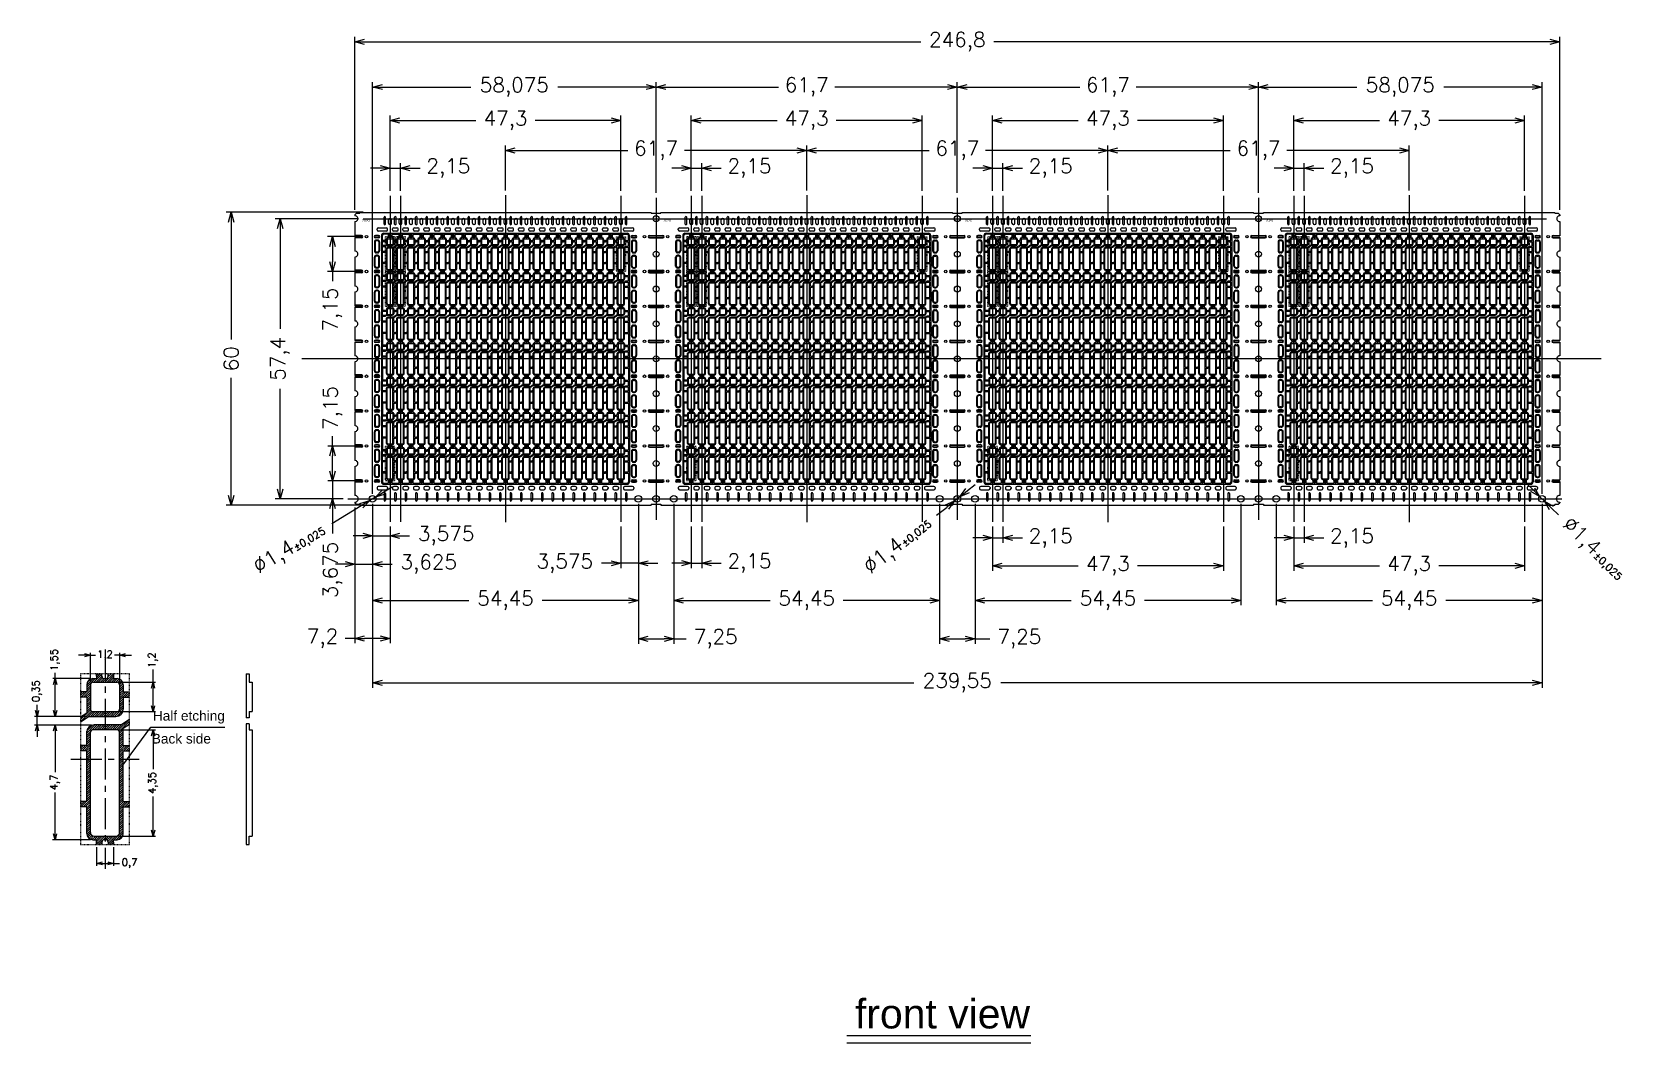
# Model space of a CAD drawing. Header units: millimetres. Extents: x -969 to -640, y 747 to 954.
import ezdxf

# ---------------------------------------------------------------- set-up
doc = ezdxf.new("R2010")
doc.units = ezdxf.units.MM
doc.header["$PDMODE"] = 3
doc.header["$PDSIZE"] = -1
for name, pattern in [('CENTER', [10.16, 6.35, -1.27, 1.27, -1.27]), ('DOT2', [0.125, 0, -0.125]), ('HIDDEN', [1.905, 1.27, -0.635])]:
    doc.linetypes.add(name, pattern=pattern)
doc.layers.get('DEFPOINTS').update_dxf_attribs({"color": 10})
for name, color, linetype in [('1', 3, 'Continuous'), ('6', 6, 'Continuous'), ('b etching', 1, 'Continuous'), ('CEN', 8, 'CENTER'), ('DIM', 7, 'Continuous'), ('HID', 1, 'HIDDEN')]:
    doc.layers.add(name, color=color, linetype=linetype)
doc.styles.add('SIMPLEX', font='simplex')
doc.styles.get("Standard").update_dxf_attribs({"font": 'txt.shx', "bigfont": 'chineset.shx'})
doc.styles.add('STYLE3', font='arial.ttf')
doc.dimstyles.new('ISO-25', dxfattribs={"dimtxt": 2.5, "dimasz": 2.5, "dimexe": 1.25, "dimexo": 0.625, "dimtad": 1, "dimtxsty": 'Standard', "dimcen": 2.5, "dimadec": 0, "dimazin": 0, "dimtfac": 1, "dimtmove": 0, "dimatfit": 3, "dimfxl": 1, "dimarcsym": 0})

msp = doc.modelspace()

# ---------------------------------------------------------------- texts
at = {"layer": '1', "style": 'STYLE3'}
for p in [(-901.89707492, 915.18409731), (-840.19707492, 915.18409731), (-778.49707492, 915.18409731), (-716.79707492, 915.18409731)]:
    msp.add_text('7020', height=0.5, dxfattribs=at).set_placement(p)
at = {"layer": 'DIM', "linetype": 'ByBlock', "style": 'STYLE3'}
msp.add_text('Back side', height=2, dxfattribs=at).set_placement((-944.95177311, 808.27722589))
at = {"layer": 'DIM', "width": 62.8299290021, "attachment_point": 1, "style": 'STYLE3'}
for s, insert, char_height in [('Half etching', (-944.72803505, 814.96991546), 2), ('front view', (-800.91617163, 755.89784741), 6)]:
    msp.add_mtext(s, dxfattribs=dict(at, insert=insert, char_height=char_height))

# ---------------------------------------------------------------- blocks, each defined once
blk = doc.blocks.new('_OPEN30')
at = {"color": 0, "linetype": 'ByBlock'}
for p, q in [((-1, 0.27), (0, 0)), ((0, 0), (-1, -0.27)), ((0, 0), (-1, 0))]:
    blk.add_line(p, q, dxfattribs=at)
blk = doc.blocks.new('*D1')
at = {"layer": 'DEFPOINTS', "color": 0, "transparency": 16777216}
for p in [(-656.55, 952.06), (-903.35, 916.62), (-656.55, 916.62)]:
    blk.add_point(p, dxfattribs=at)
at = {"layer": 'DIM', "color": 0, "lineweight": -2, "transparency": 16777216}
for p, q in [((-903.35, 917.62), (-903.35, 953.06)), ((-656.55, 917.62), (-656.55, 953.06)), ((-901.35, 952.06), (-787.45, 952.06)), ((-658.55, 952.06), (-772.45, 952.06))]:
    blk.add_line(p, q, dxfattribs=at)
at = {"layer": 'DIM', "color": 0, "lineweight": -2, "transparency": 16777216, "xscale": 2, "yscale": 2, "zscale": 2, "rotation": 180}
blk.add_blockref('_OPEN30', (-903.35, 952.06), dxfattribs=at)
at = {"layer": 'DIM', "color": 0, "lineweight": -2, "transparency": 16777216, "xscale": 2, "yscale": 2, "zscale": 2}
blk.add_blockref('_OPEN30', (-656.55, 952.06), dxfattribs=at)
at = {"layer": 'DIM', "color": 0, "transparency": 16777216, "insert": (-779.95, 952.06), "char_height": 3, "attachment_point": 5, "style": 'SIMPLEX'}
blk.add_mtext('246,8', dxfattribs=at)
blk = doc.blocks.new('*D2')
at = {"layer": 'DEFPOINTS', "color": 0, "transparency": 16777216}
for p in [(-848.85, 935.96), (-896.15, 920.52), (-848.85, 920.52)]:
    blk.add_point(p, dxfattribs=at)
at = {"layer": 'DIM', "color": 0, "lineweight": -2, "transparency": 16777216}
for p, q in [((-896.15, 921.52), (-896.15, 936.96)), ((-848.85, 921.52), (-848.85, 936.96)), ((-894.15, 935.96), (-878.57, 935.96)), ((-850.85, 935.96), (-866.43, 935.96))]:
    blk.add_line(p, q, dxfattribs=at)
at = {"layer": 'DIM', "color": 0, "lineweight": -2, "transparency": 16777216, "xscale": 2, "yscale": 2, "zscale": 2, "rotation": 180}
blk.add_blockref('_OPEN30', (-896.15, 935.96), dxfattribs=at)
at = {"layer": 'DIM', "color": 0, "lineweight": -2, "transparency": 16777216, "xscale": 2, "yscale": 2, "zscale": 2}
blk.add_blockref('_OPEN30', (-848.85, 935.96), dxfattribs=at)
at = {"layer": 'DIM', "color": 0, "transparency": 16777216, "insert": (-872.5, 935.96), "char_height": 3, "attachment_point": 5, "style": 'SIMPLEX'}
blk.add_mtext('47,3', dxfattribs=at)
blk = doc.blocks.new('*D3')
at = {"layer": 'DEFPOINTS', "color": 0, "transparency": 16777216}
for p in [(-894, 926.17), (-896.15, 920.52), (-894, 920.52)]:
    blk.add_point(p, dxfattribs=at)
at = {"layer": 'DIM', "color": 0, "lineweight": -2, "transparency": 16777216}
for p, q in [((-896.15, 921.52), (-896.15, 927.17)), ((-894, 921.52), (-894, 927.17)), ((-898.15, 926.17), (-900.15, 926.17)), ((-896.15, 926.17), (-894, 926.17)), ((-892, 926.17), (-890, 926.17))]:
    blk.add_line(p, q, dxfattribs=at)
at = {"layer": 'DIM', "color": 0, "lineweight": -2, "transparency": 16777216, "xscale": 2, "yscale": 2, "zscale": 2}
blk.add_blockref('_OPEN30', (-896.15, 926.17), dxfattribs=at)
at = {"layer": 'DIM', "color": 0, "lineweight": -2, "transparency": 16777216, "xscale": 2, "yscale": 2, "zscale": 2, "rotation": 180}
blk.add_blockref('_OPEN30', (-894, 926.17), dxfattribs=at)
at = {"layer": 'DIM', "color": 0, "transparency": 16777216, "insert": (-884.21, 926.17), "char_height": 3, "attachment_point": 5, "style": 'SIMPLEX'}
blk.add_mtext('2,15', dxfattribs=at)
blk = doc.blocks.new('*D4')
at = {"layer": 'DEFPOINTS', "color": 0, "transparency": 16777216}
for p in [(-899.72, 942.8), (-841.65, 920.12), (-899.72, 858.42)]:
    blk.add_point(p, dxfattribs=at)
at = {"layer": 'DIM', "color": 0, "lineweight": -2, "transparency": 16777216}
for p, q in [((-899.72, 859.42), (-899.72, 943.8)), ((-841.65, 921.12), (-841.65, 943.8)), ((-897.72, 942.8), (-879.61, 942.8)), ((-843.65, 942.8), (-861.76, 942.8))]:
    blk.add_line(p, q, dxfattribs=at)
at = {"layer": 'DIM', "color": 0, "lineweight": -2, "transparency": 16777216, "xscale": 2, "yscale": 2, "zscale": 2, "rotation": 180}
blk.add_blockref('_OPEN30', (-899.72, 942.8), dxfattribs=at)
at = {"layer": 'DIM', "color": 0, "lineweight": -2, "transparency": 16777216, "xscale": 2, "yscale": 2, "zscale": 2}
blk.add_blockref('_OPEN30', (-841.65, 942.8), dxfattribs=at)
at = {"layer": 'DIM', "color": 0, "transparency": 16777216, "insert": (-870.69, 942.8), "char_height": 3, "attachment_point": 5, "style": 'SIMPLEX'}
blk.add_mtext('58,075', dxfattribs=at)
blk = doc.blocks.new('*D5')
at = {"layer": 'DEFPOINTS', "color": 0, "transparency": 16777216}
for p in [(-899.72, 858.42), (-845.27, 858.42), (-845.27, 837.6)]:
    blk.add_point(p, dxfattribs=at)
at = {"layer": 'DIM', "color": 0, "lineweight": -2, "transparency": 16777216}
for p, q in [((-899.72, 857.42), (-899.72, 836.6)), ((-845.27, 857.42), (-845.27, 836.6)), ((-897.72, 837.6), (-880, 837.6)), ((-847.27, 837.6), (-865, 837.6))]:
    blk.add_line(p, q, dxfattribs=at)
at = {"layer": 'DIM', "color": 0, "lineweight": -2, "transparency": 16777216, "xscale": 2, "yscale": 2, "zscale": 2, "rotation": 180}
blk.add_blockref('_OPEN30', (-899.72, 837.6), dxfattribs=at)
at = {"layer": 'DIM', "color": 0, "lineweight": -2, "transparency": 16777216, "xscale": 2, "yscale": 2, "zscale": 2}
blk.add_blockref('_OPEN30', (-845.27, 837.6), dxfattribs=at)
at = {"layer": 'DIM', "color": 0, "transparency": 16777216, "insert": (-872.5, 837.6), "char_height": 3, "attachment_point": 5, "style": 'SIMPLEX'}
blk.add_mtext('54,45', dxfattribs=at)
blk = doc.blocks.new('*D6')
at = {"layer": 'DEFPOINTS', "color": 0, "transparency": 16777216}
for p in [(-903.35, 857.62), (-896.15, 853.72), (-896.15, 829.82)]:
    blk.add_point(p, dxfattribs=at)
at = {"layer": 'DIM', "color": 0, "lineweight": -2, "transparency": 16777216}
for p, q in [((-903.35, 856.62), (-903.35, 828.82)), ((-896.15, 852.72), (-896.15, 828.82)), ((-903.35, 829.82), (-905.35, 829.82)), ((-898.15, 829.82), (-901.35, 829.82))]:
    blk.add_line(p, q, dxfattribs=at)
at = {"layer": 'DIM', "color": 0, "lineweight": -2, "transparency": 16777216, "xscale": 2, "yscale": 2, "zscale": 2, "rotation": 180}
blk.add_blockref('_OPEN30', (-903.35, 829.82), dxfattribs=at)
at = {"layer": 'DIM', "color": 0, "lineweight": -2, "transparency": 16777216, "xscale": 2, "yscale": 2, "zscale": 2}
blk.add_blockref('_OPEN30', (-896.15, 829.82), dxfattribs=at)
at = {"layer": 'DIM', "color": 0, "transparency": 16777216, "insert": (-909.99, 829.82), "char_height": 3, "attachment_point": 5, "style": 'SIMPLEX'}
blk.add_mtext('7,2', dxfattribs=at)
blk = doc.blocks.new('*D7')
at = {"layer": 'DEFPOINTS', "color": 0, "transparency": 16777216}
for p in [(-845.27, 858.42), (-838.02, 858.42), (-838.02, 829.73)]:
    blk.add_point(p, dxfattribs=at)
at = {"layer": 'DIM', "color": 0, "lineweight": -2, "transparency": 16777216}
for p, q in [((-845.27, 857.42), (-845.27, 828.73)), ((-838.02, 857.42), (-838.02, 828.73)), ((-843.27, 829.73), (-840.02, 829.73)), ((-838.02, 829.73), (-835.52, 829.73))]:
    blk.add_line(p, q, dxfattribs=at)
at = {"layer": 'DIM', "color": 0, "lineweight": -2, "transparency": 16777216, "xscale": 2, "yscale": 2, "zscale": 2, "rotation": 180}
blk.add_blockref('_OPEN30', (-845.27, 829.73), dxfattribs=at)
at = {"layer": 'DIM', "color": 0, "lineweight": -2, "transparency": 16777216, "xscale": 2, "yscale": 2, "zscale": 2}
blk.add_blockref('_OPEN30', (-838.02, 829.73), dxfattribs=at)
at = {"layer": 'DIM', "color": 0, "transparency": 16777216, "insert": (-829.45, 829.73), "char_height": 3, "attachment_point": 5, "style": 'SIMPLEX'}
blk.add_mtext('7,25', dxfattribs=at)
blk = doc.blocks.new('*D8')
at = {"layer": 'DEFPOINTS', "color": 0, "transparency": 16777216}
for p in [(-838.02, 858.42), (-783.57, 858.42), (-783.57, 837.6)]:
    blk.add_point(p, dxfattribs=at)
at = {"layer": 'DIM', "color": 0, "lineweight": -2, "transparency": 16777216}
for p, q in [((-838.02, 857.42), (-838.02, 836.6)), ((-783.57, 857.42), (-783.57, 836.6)), ((-836.02, 837.6), (-818.3, 837.6)), ((-785.57, 837.6), (-803.3, 837.6))]:
    blk.add_line(p, q, dxfattribs=at)
at = {"layer": 'DIM', "color": 0, "lineweight": -2, "transparency": 16777216, "xscale": 2, "yscale": 2, "zscale": 2, "rotation": 180}
blk.add_blockref('_OPEN30', (-838.02, 837.6), dxfattribs=at)
at = {"layer": 'DIM', "color": 0, "lineweight": -2, "transparency": 16777216, "xscale": 2, "yscale": 2, "zscale": 2}
blk.add_blockref('_OPEN30', (-783.57, 837.6), dxfattribs=at)
at = {"layer": 'DIM', "color": 0, "transparency": 16777216, "insert": (-810.8, 837.6), "char_height": 3, "attachment_point": 5, "style": 'SIMPLEX'}
blk.add_mtext('54,45', dxfattribs=at)
blk = doc.blocks.new('*D9')
at = {"layer": 'DEFPOINTS', "color": 0, "transparency": 16777216}
for p in [(-776.32, 858.42), (-721.87, 858.42), (-721.87, 837.6)]:
    blk.add_point(p, dxfattribs=at)
at = {"layer": 'DIM', "color": 0, "lineweight": -2, "transparency": 16777216}
for p, q in [((-776.32, 857.42), (-776.32, 836.6)), ((-721.87, 857.42), (-721.87, 836.6)), ((-774.32, 837.6), (-756.6, 837.6)), ((-723.87, 837.6), (-741.6, 837.6))]:
    blk.add_line(p, q, dxfattribs=at)
at = {"layer": 'DIM', "color": 0, "lineweight": -2, "transparency": 16777216, "xscale": 2, "yscale": 2, "zscale": 2, "rotation": 180}
blk.add_blockref('_OPEN30', (-776.32, 837.6), dxfattribs=at)
at = {"layer": 'DIM', "color": 0, "lineweight": -2, "transparency": 16777216, "xscale": 2, "yscale": 2, "zscale": 2}
blk.add_blockref('_OPEN30', (-721.87, 837.6), dxfattribs=at)
at = {"layer": 'DIM', "color": 0, "transparency": 16777216, "insert": (-749.1, 837.6), "char_height": 3, "attachment_point": 5, "style": 'SIMPLEX'}
blk.add_mtext('54,45', dxfattribs=at)
blk = doc.blocks.new('*D10')
at = {"layer": 'DEFPOINTS', "color": 0, "transparency": 16777216}
for p in [(-783.57, 858.42), (-776.32, 858.42), (-776.32, 829.73)]:
    blk.add_point(p, dxfattribs=at)
at = {"layer": 'DIM', "color": 0, "lineweight": -2, "transparency": 16777216}
for p, q in [((-783.57, 857.42), (-783.57, 828.73)), ((-776.32, 857.42), (-776.32, 828.73)), ((-781.57, 829.73), (-778.32, 829.73)), ((-776.32, 829.73), (-773.32, 829.73))]:
    blk.add_line(p, q, dxfattribs=at)
at = {"layer": 'DIM', "color": 0, "lineweight": -2, "transparency": 16777216, "xscale": 2, "yscale": 2, "zscale": 2, "rotation": 180}
blk.add_blockref('_OPEN30', (-783.57, 829.73), dxfattribs=at)
at = {"layer": 'DIM', "color": 0, "lineweight": -2, "transparency": 16777216, "xscale": 2, "yscale": 2, "zscale": 2}
blk.add_blockref('_OPEN30', (-776.32, 829.73), dxfattribs=at)
at = {"layer": 'DIM', "color": 0, "transparency": 16777216, "insert": (-767.25, 829.73), "char_height": 3, "attachment_point": 5, "style": 'SIMPLEX'}
blk.add_mtext('7,25', dxfattribs=at)
blk = doc.blocks.new('*D11')
at = {"layer": 'DEFPOINTS', "color": 0, "transparency": 16777216}
for p in [(-918.68, 915.82), (-901.62, 915.82), (-904.77, 858.42)]:
    blk.add_point(p, dxfattribs=at)
at = {"layer": 'DIM', "color": 0, "lineweight": -2, "transparency": 16777216}
for p, q in [((-902.62, 915.82), (-919.68, 915.82)), ((-918.68, 913.82), (-918.68, 893.26)), ((-918.68, 860.42), (-918.68, 880.97)), ((-905.77, 858.42), (-919.68, 858.42))]:
    blk.add_line(p, q, dxfattribs=at)
at = {"layer": 'DIM', "color": 0, "lineweight": -2, "transparency": 16777216, "xscale": 2, "yscale": 2, "zscale": 2}
for p, rotation in [((-918.68, 915.82), 90), ((-918.68, 858.42), 270)]:
    blk.add_blockref('_OPEN30', p, dxfattribs=dict(at, rotation=rotation))
at = {"layer": 'DIM', "color": 0, "transparency": 16777216, "insert": (-918.68, 887.12), "char_height": 3, "attachment_point": 5, "rotation": 90, "style": 'SIMPLEX'}
blk.add_mtext('57,4', dxfattribs=at)
blk = doc.blocks.new('*D12')
at = {"layer": 'DEFPOINTS', "color": 0, "transparency": 16777216}
for p in [(-900.65, 917.12), (-928.71, 857.12), (-900.65, 857.12)]:
    blk.add_point(p, dxfattribs=at)
at = {"layer": 'DIM', "color": 0, "lineweight": -2, "transparency": 16777216}
for p, q in [((-901.65, 917.12), (-929.71, 917.12)), ((-928.71, 915.12), (-928.71, 891.04)), ((-928.71, 859.12), (-928.71, 883.19)), ((-901.65, 857.12), (-929.71, 857.12))]:
    blk.add_line(p, q, dxfattribs=at)
at = {"layer": 'DIM', "color": 0, "lineweight": -2, "transparency": 16777216, "xscale": 2, "yscale": 2, "zscale": 2}
for p, rotation in [((-928.71, 917.12), 90), ((-928.71, 857.12), 270)]:
    blk.add_blockref('_OPEN30', p, dxfattribs=dict(at, rotation=rotation))
at = {"layer": 'DIM', "color": 0, "transparency": 16777216, "insert": (-928.71, 887.12), "char_height": 3, "attachment_point": 5, "rotation": 90, "style": 'SIMPLEX'}
blk.add_mtext('60', dxfattribs=at)
blk = doc.blocks.new('*D13')
at = {"layer": 'DEFPOINTS', "color": 0, "transparency": 16777216}
for p in [(-900.97, 912.14), (-907.96, 904.99), (-900.97, 904.99)]:
    blk.add_point(p, dxfattribs=at)
at = {"layer": 'DIM', "color": 0, "lineweight": -2, "transparency": 16777216}
for p, q in [((-901.97, 912.14), (-908.96, 912.14)), ((-907.96, 910.14), (-907.96, 906.99)), ((-901.97, 904.99), (-908.96, 904.99)), ((-907.96, 904.99), (-907.96, 902.99))]:
    blk.add_line(p, q, dxfattribs=at)
at = {"layer": 'DIM', "color": 0, "lineweight": -2, "transparency": 16777216, "xscale": 2, "yscale": 2, "zscale": 2}
for p, rotation in [((-907.96, 912.14), 90), ((-907.96, 904.99), 270)]:
    blk.add_blockref('_OPEN30', p, dxfattribs=dict(at, rotation=rotation))
at = {"layer": 'DIM', "color": 0, "transparency": 16777216, "insert": (-907.96, 897.21), "char_height": 3, "attachment_point": 5, "rotation": 90, "style": 'SIMPLEX'}
blk.add_mtext('7,15', dxfattribs=at)
blk = doc.blocks.new('*D14')
at = {"layer": 'DEFPOINTS', "color": 0, "transparency": 16777216}
for p in [(-907.92, 869.24), (-900.97, 869.24), (-900.97, 862.09)]:
    blk.add_point(p, dxfattribs=at)
at = {"layer": 'DIM', "color": 0, "lineweight": -2, "transparency": 16777216}
for p, q in [((-907.92, 869.24), (-907.92, 871.24)), ((-901.97, 869.24), (-908.92, 869.24)), ((-907.92, 864.09), (-907.92, 867.24)), ((-901.97, 862.09), (-908.92, 862.09))]:
    blk.add_line(p, q, dxfattribs=at)
at = {"layer": 'DIM', "color": 0, "lineweight": -2, "transparency": 16777216, "xscale": 2, "yscale": 2, "zscale": 2}
for p, rotation in [((-907.92, 869.24), 90), ((-907.92, 862.09), 270)]:
    blk.add_blockref('_OPEN30', p, dxfattribs=dict(at, rotation=rotation))
at = {"layer": 'DIM', "color": 0, "transparency": 16777216, "insert": (-907.92, 877.03), "char_height": 3, "attachment_point": 5, "rotation": 90, "style": 'SIMPLEX'}
blk.add_mtext('7,15', dxfattribs=at)
blk = doc.blocks.new('*D15')
at = {"layer": 'DEFPOINTS', "color": 0, "transparency": 16777216}
for p in [(-907.92, 862.09), (-900.97, 862.09), (-904.77, 858.42)]:
    blk.add_point(p, dxfattribs=at)
at = {"layer": 'DIM', "color": 0, "lineweight": -2, "transparency": 16777216}
for p, q in [((-907.92, 864.09), (-907.92, 866.09)), ((-901.97, 862.09), (-908.92, 862.09)), ((-907.92, 862.09), (-907.92, 858.42)), ((-905.77, 858.42), (-908.92, 858.42)), ((-907.92, 856.42), (-907.92, 851.34))]:
    blk.add_line(p, q, dxfattribs=at)
at = {"layer": 'DIM', "color": 0, "lineweight": -2, "transparency": 16777216, "xscale": 2, "yscale": 2, "zscale": 2}
for p, rotation in [((-907.92, 862.09), 270), ((-907.92, 858.42), 90)]:
    blk.add_blockref('_OPEN30', p, dxfattribs=dict(at, rotation=rotation))
at = {"layer": 'DIM', "color": 0, "transparency": 16777216, "insert": (-907.92, 843.84), "char_height": 3, "attachment_point": 5, "rotation": 90, "style": 'SIMPLEX'}
blk.add_mtext('3,675', dxfattribs=at)
blk = doc.blocks.new('*D16')
at = {"layer": 'DEFPOINTS', "color": 0, "transparency": 16777216}
for p in [(-845.27, 858.42), (-848.85, 853.72), (-848.85, 845.2)]:
    blk.add_point(p, dxfattribs=at)
at = {"layer": 'DIM', "color": 0, "lineweight": -2, "transparency": 16777216}
for p, q in [((-845.27, 857.42), (-845.27, 844.2)), ((-848.85, 852.72), (-848.85, 844.2)), ((-850.85, 845.2), (-852.85, 845.2)), ((-845.27, 845.2), (-848.85, 845.2)), ((-843.27, 845.2), (-841.27, 845.2))]:
    blk.add_line(p, q, dxfattribs=at)
at = {"layer": 'DIM', "color": 0, "lineweight": -2, "transparency": 16777216, "xscale": 2, "yscale": 2, "zscale": 2}
blk.add_blockref('_OPEN30', (-848.85, 845.2), dxfattribs=at)
at = {"layer": 'DIM', "color": 0, "lineweight": -2, "transparency": 16777216, "xscale": 2, "yscale": 2, "zscale": 2, "rotation": 180}
blk.add_blockref('_OPEN30', (-845.27, 845.2), dxfattribs=at)
at = {"layer": 'DIM', "color": 0, "transparency": 16777216, "insert": (-860.35, 845.2), "char_height": 3, "attachment_point": 5, "style": 'SIMPLEX'}
blk.add_mtext('3,575', dxfattribs=at)
blk = doc.blocks.new('*D17')
at = {"layer": 'DEFPOINTS', "color": 0, "transparency": 16777216}
for p in [(-834.45, 853.72), (-832.3, 853.72), (-832.3, 845.23)]:
    blk.add_point(p, dxfattribs=at)
at = {"layer": 'DIM', "color": 0, "lineweight": -2, "transparency": 16777216}
for p, q in [((-834.45, 852.72), (-834.45, 844.23)), ((-832.3, 852.72), (-832.3, 844.23)), ((-836.45, 845.23), (-838.45, 845.23)), ((-834.45, 845.23), (-832.3, 845.23)), ((-830.3, 845.23), (-828.3, 845.23))]:
    blk.add_line(p, q, dxfattribs=at)
at = {"layer": 'DIM', "color": 0, "lineweight": -2, "transparency": 16777216, "xscale": 2, "yscale": 2, "zscale": 2}
blk.add_blockref('_OPEN30', (-834.45, 845.23), dxfattribs=at)
at = {"layer": 'DIM', "color": 0, "lineweight": -2, "transparency": 16777216, "xscale": 2, "yscale": 2, "zscale": 2, "rotation": 180}
blk.add_blockref('_OPEN30', (-832.3, 845.23), dxfattribs=at)
at = {"layer": 'DIM', "color": 0, "transparency": 16777216, "insert": (-822.51, 845.23), "char_height": 3, "attachment_point": 5, "style": 'SIMPLEX'}
blk.add_mtext('2,15', dxfattribs=at)
blk = doc.blocks.new('*D18')
at = {"layer": 'DEFPOINTS', "color": 0, "transparency": 16777216}
for p in [(-772.75, 853.72), (-770.6, 853.72), (-770.6, 850.4)]:
    blk.add_point(p, dxfattribs=at)
at = {"layer": 'DIM', "color": 0, "lineweight": -2, "transparency": 16777216}
for p, q in [((-772.75, 852.72), (-772.75, 849.4)), ((-770.6, 852.72), (-770.6, 849.4)), ((-774.75, 850.4), (-776.75, 850.4)), ((-772.75, 850.4), (-770.6, 850.4)), ((-768.6, 850.4), (-766.6, 850.4))]:
    blk.add_line(p, q, dxfattribs=at)
at = {"layer": 'DIM', "color": 0, "lineweight": -2, "transparency": 16777216, "xscale": 2, "yscale": 2, "zscale": 2}
blk.add_blockref('_OPEN30', (-772.75, 850.4), dxfattribs=at)
at = {"layer": 'DIM', "color": 0, "lineweight": -2, "transparency": 16777216, "xscale": 2, "yscale": 2, "zscale": 2, "rotation": 180}
blk.add_blockref('_OPEN30', (-770.6, 850.4), dxfattribs=at)
at = {"layer": 'DIM', "color": 0, "transparency": 16777216, "insert": (-760.81, 850.4), "char_height": 3, "attachment_point": 5, "style": 'SIMPLEX'}
blk.add_mtext('2,15', dxfattribs=at)
blk = doc.blocks.new('*D19')
at = {"layer": 'DEFPOINTS', "color": 0, "transparency": 16777216}
for p in [(-772.75, 853.72), (-725.45, 853.72), (-725.45, 844.68)]:
    blk.add_point(p, dxfattribs=at)
at = {"layer": 'DIM', "color": 0, "lineweight": -2, "transparency": 16777216}
for p, q in [((-772.75, 852.72), (-772.75, 843.68)), ((-725.45, 852.72), (-725.45, 843.68)), ((-770.75, 844.68), (-755.17, 844.68)), ((-727.45, 844.68), (-743.03, 844.68))]:
    blk.add_line(p, q, dxfattribs=at)
at = {"layer": 'DIM', "color": 0, "lineweight": -2, "transparency": 16777216, "xscale": 2, "yscale": 2, "zscale": 2, "rotation": 180}
blk.add_blockref('_OPEN30', (-772.75, 844.68), dxfattribs=at)
at = {"layer": 'DIM', "color": 0, "lineweight": -2, "transparency": 16777216, "xscale": 2, "yscale": 2, "zscale": 2}
blk.add_blockref('_OPEN30', (-725.45, 844.68), dxfattribs=at)
at = {"layer": 'DIM', "color": 0, "transparency": 16777216, "insert": (-749.1, 844.68), "char_height": 3, "attachment_point": 5, "style": 'SIMPLEX'}
blk.add_mtext('47,3', dxfattribs=at)
blk = doc.blocks.new('*D20')
at = {"layer": 'DEFPOINTS', "color": 0, "transparency": 16777216}
for p in [(-714.62, 858.42), (-660.17, 858.42), (-660.17, 837.6)]:
    blk.add_point(p, dxfattribs=at)
at = {"layer": 'DIM', "color": 0, "lineweight": -2, "transparency": 16777216}
for p, q in [((-714.62, 857.42), (-714.62, 836.6)), ((-660.17, 857.42), (-660.17, 836.6)), ((-712.62, 837.6), (-694.9, 837.6)), ((-662.17, 837.6), (-679.9, 837.6))]:
    blk.add_line(p, q, dxfattribs=at)
at = {"layer": 'DIM', "color": 0, "lineweight": -2, "transparency": 16777216, "xscale": 2, "yscale": 2, "zscale": 2, "rotation": 180}
blk.add_blockref('_OPEN30', (-714.62, 837.6), dxfattribs=at)
at = {"layer": 'DIM', "color": 0, "lineweight": -2, "transparency": 16777216, "xscale": 2, "yscale": 2, "zscale": 2}
blk.add_blockref('_OPEN30', (-660.17, 837.6), dxfattribs=at)
at = {"layer": 'DIM', "color": 0, "transparency": 16777216, "insert": (-687.4, 837.6), "char_height": 3, "attachment_point": 5, "style": 'SIMPLEX'}
blk.add_mtext('54,45', dxfattribs=at)
blk = doc.blocks.new('*D21')
at = {"layer": 'DEFPOINTS', "color": 0, "transparency": 16777216}
for p in [(-711.05, 853.72), (-708.9, 853.72), (-708.9, 850.4)]:
    blk.add_point(p, dxfattribs=at)
at = {"layer": 'DIM', "color": 0, "lineweight": -2, "transparency": 16777216}
for p, q in [((-711.05, 852.72), (-711.05, 849.4)), ((-708.9, 852.72), (-708.9, 849.4)), ((-713.05, 850.4), (-715.05, 850.4)), ((-711.05, 850.4), (-708.9, 850.4)), ((-706.9, 850.4), (-704.9, 850.4))]:
    blk.add_line(p, q, dxfattribs=at)
at = {"layer": 'DIM', "color": 0, "lineweight": -2, "transparency": 16777216, "xscale": 2, "yscale": 2, "zscale": 2}
blk.add_blockref('_OPEN30', (-711.05, 850.4), dxfattribs=at)
at = {"layer": 'DIM', "color": 0, "lineweight": -2, "transparency": 16777216, "xscale": 2, "yscale": 2, "zscale": 2, "rotation": 180}
blk.add_blockref('_OPEN30', (-708.9, 850.4), dxfattribs=at)
at = {"layer": 'DIM', "color": 0, "transparency": 16777216, "insert": (-699.11, 850.4), "char_height": 3, "attachment_point": 5, "style": 'SIMPLEX'}
blk.add_mtext('2,15', dxfattribs=at)
blk = doc.blocks.new('*D22')
at = {"layer": 'DEFPOINTS', "color": 0, "transparency": 16777216}
for p in [(-711.05, 853.72), (-663.75, 853.72), (-663.75, 844.68)]:
    blk.add_point(p, dxfattribs=at)
at = {"layer": 'DIM', "color": 0, "lineweight": -2, "transparency": 16777216}
for p, q in [((-711.05, 852.72), (-711.05, 843.68)), ((-663.75, 852.72), (-663.75, 843.68)), ((-709.05, 844.68), (-693.47, 844.68)), ((-665.75, 844.68), (-681.33, 844.68))]:
    blk.add_line(p, q, dxfattribs=at)
at = {"layer": 'DIM', "color": 0, "lineweight": -2, "transparency": 16777216, "xscale": 2, "yscale": 2, "zscale": 2, "rotation": 180}
blk.add_blockref('_OPEN30', (-711.05, 844.68), dxfattribs=at)
at = {"layer": 'DIM', "color": 0, "lineweight": -2, "transparency": 16777216, "xscale": 2, "yscale": 2, "zscale": 2}
blk.add_blockref('_OPEN30', (-663.75, 844.68), dxfattribs=at)
at = {"layer": 'DIM', "color": 0, "transparency": 16777216, "insert": (-687.4, 844.68), "char_height": 3, "attachment_point": 5, "style": 'SIMPLEX'}
blk.add_mtext('47,3', dxfattribs=at)
blk = doc.blocks.new('*D23')
at = {"layer": 'DEFPOINTS', "color": 0, "transparency": 16777216}
for p in [(-787.15, 935.96), (-834.45, 920.52), (-787.15, 920.52)]:
    blk.add_point(p, dxfattribs=at)
at = {"layer": 'DIM', "color": 0, "lineweight": -2, "transparency": 16777216}
for p, q in [((-834.45, 921.52), (-834.45, 936.96)), ((-787.15, 921.52), (-787.15, 936.96)), ((-832.45, 935.96), (-816.87, 935.96)), ((-789.15, 935.96), (-804.73, 935.96))]:
    blk.add_line(p, q, dxfattribs=at)
at = {"layer": 'DIM', "color": 0, "lineweight": -2, "transparency": 16777216, "xscale": 2, "yscale": 2, "zscale": 2, "rotation": 180}
blk.add_blockref('_OPEN30', (-834.45, 935.96), dxfattribs=at)
at = {"layer": 'DIM', "color": 0, "lineweight": -2, "transparency": 16777216, "xscale": 2, "yscale": 2, "zscale": 2}
blk.add_blockref('_OPEN30', (-787.15, 935.96), dxfattribs=at)
at = {"layer": 'DIM', "color": 0, "transparency": 16777216, "insert": (-810.8, 935.96), "char_height": 3, "attachment_point": 5, "style": 'SIMPLEX'}
blk.add_mtext('47,3', dxfattribs=at)
blk = doc.blocks.new('*D24')
at = {"layer": 'DEFPOINTS', "color": 0, "transparency": 16777216}
for p in [(-832.3, 926.17), (-834.45, 920.52), (-832.3, 920.52)]:
    blk.add_point(p, dxfattribs=at)
at = {"layer": 'DIM', "color": 0, "lineweight": -2, "transparency": 16777216}
for p, q in [((-834.45, 921.52), (-834.45, 927.17)), ((-832.3, 921.52), (-832.3, 927.17)), ((-836.45, 926.17), (-838.45, 926.17)), ((-834.45, 926.17), (-832.3, 926.17)), ((-830.3, 926.17), (-828.3, 926.17))]:
    blk.add_line(p, q, dxfattribs=at)
at = {"layer": 'DIM', "color": 0, "lineweight": -2, "transparency": 16777216, "xscale": 2, "yscale": 2, "zscale": 2}
blk.add_blockref('_OPEN30', (-834.45, 926.17), dxfattribs=at)
at = {"layer": 'DIM', "color": 0, "lineweight": -2, "transparency": 16777216, "xscale": 2, "yscale": 2, "zscale": 2, "rotation": 180}
blk.add_blockref('_OPEN30', (-832.3, 926.17), dxfattribs=at)
at = {"layer": 'DIM', "color": 0, "transparency": 16777216, "insert": (-822.51, 926.17), "char_height": 3, "attachment_point": 5, "style": 'SIMPLEX'}
blk.add_mtext('2,15', dxfattribs=at)
blk = doc.blocks.new('*D25')
at = {"layer": 'DEFPOINTS', "color": 0, "transparency": 16777216}
for p in [(-725.45, 935.96), (-772.75, 920.52), (-725.45, 920.52)]:
    blk.add_point(p, dxfattribs=at)
at = {"layer": 'DIM', "color": 0, "lineweight": -2, "transparency": 16777216}
for p, q in [((-772.75, 921.52), (-772.75, 936.96)), ((-725.45, 921.52), (-725.45, 936.96)), ((-770.75, 935.96), (-755.17, 935.96)), ((-727.45, 935.96), (-743.03, 935.96))]:
    blk.add_line(p, q, dxfattribs=at)
at = {"layer": 'DIM', "color": 0, "lineweight": -2, "transparency": 16777216, "xscale": 2, "yscale": 2, "zscale": 2, "rotation": 180}
blk.add_blockref('_OPEN30', (-772.75, 935.96), dxfattribs=at)
at = {"layer": 'DIM', "color": 0, "lineweight": -2, "transparency": 16777216, "xscale": 2, "yscale": 2, "zscale": 2}
blk.add_blockref('_OPEN30', (-725.45, 935.96), dxfattribs=at)
at = {"layer": 'DIM', "color": 0, "transparency": 16777216, "insert": (-749.1, 935.96), "char_height": 3, "attachment_point": 5, "style": 'SIMPLEX'}
blk.add_mtext('47,3', dxfattribs=at)
blk = doc.blocks.new('*D26')
at = {"layer": 'DEFPOINTS', "color": 0, "transparency": 16777216}
for p in [(-770.6, 926.17), (-772.75, 920.52), (-770.6, 920.52)]:
    blk.add_point(p, dxfattribs=at)
at = {"layer": 'DIM', "color": 0, "lineweight": -2, "transparency": 16777216}
for p, q in [((-772.75, 921.52), (-772.75, 927.17)), ((-770.6, 921.52), (-770.6, 927.17)), ((-774.75, 926.17), (-776.75, 926.17)), ((-772.75, 926.17), (-770.6, 926.17)), ((-768.6, 926.17), (-766.6, 926.17))]:
    blk.add_line(p, q, dxfattribs=at)
at = {"layer": 'DIM', "color": 0, "lineweight": -2, "transparency": 16777216, "xscale": 2, "yscale": 2, "zscale": 2}
blk.add_blockref('_OPEN30', (-772.75, 926.17), dxfattribs=at)
at = {"layer": 'DIM', "color": 0, "lineweight": -2, "transparency": 16777216, "xscale": 2, "yscale": 2, "zscale": 2, "rotation": 180}
blk.add_blockref('_OPEN30', (-770.6, 926.17), dxfattribs=at)
at = {"layer": 'DIM', "color": 0, "transparency": 16777216, "insert": (-760.81, 926.17), "char_height": 3, "attachment_point": 5, "style": 'SIMPLEX'}
blk.add_mtext('2,15', dxfattribs=at)
blk = doc.blocks.new('*D27')
at = {"layer": 'DEFPOINTS', "color": 0, "transparency": 16777216}
for p in [(-663.75, 935.96), (-711.05, 920.52), (-663.75, 920.52)]:
    blk.add_point(p, dxfattribs=at)
at = {"layer": 'DIM', "color": 0, "lineweight": -2, "transparency": 16777216}
for p, q in [((-711.05, 921.52), (-711.05, 936.96)), ((-663.75, 921.52), (-663.75, 936.96)), ((-709.05, 935.96), (-693.47, 935.96)), ((-665.75, 935.96), (-681.33, 935.96))]:
    blk.add_line(p, q, dxfattribs=at)
at = {"layer": 'DIM', "color": 0, "lineweight": -2, "transparency": 16777216, "xscale": 2, "yscale": 2, "zscale": 2, "rotation": 180}
blk.add_blockref('_OPEN30', (-711.05, 935.96), dxfattribs=at)
at = {"layer": 'DIM', "color": 0, "lineweight": -2, "transparency": 16777216, "xscale": 2, "yscale": 2, "zscale": 2}
blk.add_blockref('_OPEN30', (-663.75, 935.96), dxfattribs=at)
at = {"layer": 'DIM', "color": 0, "transparency": 16777216, "insert": (-687.4, 935.96), "char_height": 3, "attachment_point": 5, "style": 'SIMPLEX'}
blk.add_mtext('47,3', dxfattribs=at)
blk = doc.blocks.new('*D28')
at = {"layer": 'DEFPOINTS', "color": 0, "transparency": 16777216}
for p in [(-708.9, 926.17), (-711.05, 920.52), (-708.9, 920.52)]:
    blk.add_point(p, dxfattribs=at)
at = {"layer": 'DIM', "color": 0, "lineweight": -2, "transparency": 16777216}
for p, q in [((-711.05, 921.52), (-711.05, 927.17)), ((-708.9, 921.52), (-708.9, 927.17)), ((-713.05, 926.17), (-715.05, 926.17)), ((-711.05, 926.17), (-708.9, 926.17)), ((-706.9, 926.17), (-704.9, 926.17))]:
    blk.add_line(p, q, dxfattribs=at)
at = {"layer": 'DIM', "color": 0, "lineweight": -2, "transparency": 16777216, "xscale": 2, "yscale": 2, "zscale": 2}
blk.add_blockref('_OPEN30', (-711.05, 926.17), dxfattribs=at)
at = {"layer": 'DIM', "color": 0, "lineweight": -2, "transparency": 16777216, "xscale": 2, "yscale": 2, "zscale": 2, "rotation": 180}
blk.add_blockref('_OPEN30', (-708.9, 926.17), dxfattribs=at)
at = {"layer": 'DIM', "color": 0, "transparency": 16777216, "insert": (-699.11, 926.17), "char_height": 3, "attachment_point": 5, "style": 'SIMPLEX'}
blk.add_mtext('2,15', dxfattribs=at)
blk = doc.blocks.new('*D31')
at = {"layer": 'DEFPOINTS', "color": 0, "transparency": 16777216}
for p in [(-779.95, 942.8), (-841.65, 920.12), (-779.95, 920.12)]:
    blk.add_point(p, dxfattribs=at)
at = {"layer": 'DIM', "color": 0, "lineweight": -2, "transparency": 16777216}
for p, q in [((-841.65, 921.12), (-841.65, 943.8)), ((-779.95, 921.12), (-779.95, 943.8)), ((-839.65, 942.8), (-816.58, 942.8)), ((-781.95, 942.8), (-805.01, 942.8))]:
    blk.add_line(p, q, dxfattribs=at)
at = {"layer": 'DIM', "color": 0, "lineweight": -2, "transparency": 16777216, "xscale": 2, "yscale": 2, "zscale": 2, "rotation": 180}
blk.add_blockref('_OPEN30', (-841.65, 942.8), dxfattribs=at)
at = {"layer": 'DIM', "color": 0, "lineweight": -2, "transparency": 16777216, "xscale": 2, "yscale": 2, "zscale": 2}
blk.add_blockref('_OPEN30', (-779.95, 942.8), dxfattribs=at)
at = {"layer": 'DIM', "color": 0, "transparency": 16777216, "insert": (-810.8, 942.8), "char_height": 3, "attachment_point": 5, "style": 'SIMPLEX'}
blk.add_mtext('61,7', dxfattribs=at)
blk = doc.blocks.new('*D29')
at = {"layer": 'DEFPOINTS', "color": 0, "transparency": 16777216}
for p in [(-718.25, 942.8), (-779.95, 920.12), (-718.25, 920.12)]:
    blk.add_point(p, dxfattribs=at)
at = {"layer": 'DIM', "color": 0, "lineweight": -2, "transparency": 16777216}
for p, q in [((-779.95, 921.12), (-779.95, 943.8)), ((-718.25, 921.12), (-718.25, 943.8)), ((-777.95, 942.8), (-754.88, 942.8)), ((-720.25, 942.8), (-743.31, 942.8))]:
    blk.add_line(p, q, dxfattribs=at)
at = {"layer": 'DIM', "color": 0, "lineweight": -2, "transparency": 16777216, "xscale": 2, "yscale": 2, "zscale": 2, "rotation": 180}
blk.add_blockref('_OPEN30', (-779.95, 942.8), dxfattribs=at)
at = {"layer": 'DIM', "color": 0, "lineweight": -2, "transparency": 16777216, "xscale": 2, "yscale": 2, "zscale": 2}
blk.add_blockref('_OPEN30', (-718.25, 942.8), dxfattribs=at)
at = {"layer": 'DIM', "color": 0, "transparency": 16777216, "insert": (-749.1, 942.8), "char_height": 3, "attachment_point": 5, "style": 'SIMPLEX'}
blk.add_mtext('61,7', dxfattribs=at)
blk = doc.blocks.new('*D30')
at = {"layer": 'DEFPOINTS', "color": 0, "transparency": 16777216}
for p in [(-660.17, 942.8), (-718.25, 920.12), (-660.17, 858.42)]:
    blk.add_point(p, dxfattribs=at)
at = {"layer": 'DIM', "color": 0, "lineweight": -2, "transparency": 16777216}
for p, q in [((-718.25, 921.12), (-718.25, 943.8)), ((-660.17, 859.42), (-660.17, 943.8)), ((-716.25, 942.8), (-698.14, 942.8)), ((-662.17, 942.8), (-680.28, 942.8))]:
    blk.add_line(p, q, dxfattribs=at)
at = {"layer": 'DIM', "color": 0, "lineweight": -2, "transparency": 16777216, "xscale": 2, "yscale": 2, "zscale": 2, "rotation": 180}
blk.add_blockref('_OPEN30', (-718.25, 942.8), dxfattribs=at)
at = {"layer": 'DIM', "color": 0, "lineweight": -2, "transparency": 16777216, "xscale": 2, "yscale": 2, "zscale": 2}
blk.add_blockref('_OPEN30', (-660.17, 942.8), dxfattribs=at)
at = {"layer": 'DIM', "color": 0, "transparency": 16777216, "insert": (-689.21, 942.8), "char_height": 3, "attachment_point": 5, "style": 'SIMPLEX'}
blk.add_mtext('58,075', dxfattribs=at)
blk = doc.blocks.new('*D32')
at = {"layer": 'DEFPOINTS', "color": 0, "transparency": 16777216}
for p in [(-899.72, 858.42), (-896.15, 853.72), (-896.15, 850.85)]:
    blk.add_point(p, dxfattribs=at)
at = {"layer": 'DIM', "color": 0, "lineweight": -2, "transparency": 16777216}
for p, q in [((-899.72, 857.42), (-899.72, 849.85)), ((-901.72, 850.85), (-903.72, 850.85)), ((-899.72, 850.85), (-896.15, 850.85)), ((-896.15, 852.72), (-896.15, 849.85)), ((-894.15, 850.85), (-892.15, 850.85))]:
    blk.add_line(p, q, dxfattribs=at)
at = {"layer": 'DIM', "color": 0, "lineweight": -2, "transparency": 16777216, "xscale": 2, "yscale": 2, "zscale": 2}
blk.add_blockref('_OPEN30', (-899.72, 850.85), dxfattribs=at)
at = {"layer": 'DIM', "color": 0, "lineweight": -2, "transparency": 16777216, "xscale": 2, "yscale": 2, "zscale": 2, "rotation": 180}
blk.add_blockref('_OPEN30', (-896.15, 850.85), dxfattribs=at)
at = {"layer": 'DIM', "color": 0, "transparency": 16777216, "insert": (-884.65, 850.85), "char_height": 3, "attachment_point": 5, "style": 'SIMPLEX'}
blk.add_mtext('3,575', dxfattribs=at)
blk = doc.blocks.new('*D33')
at = {"layer": 'DEFPOINTS', "color": 0, "transparency": 16777216}
for p in [(-899.72, 858.42), (-660.17, 858.42), (-899.72, 820.72)]:
    blk.add_point(p, dxfattribs=at)
at = {"layer": 'DIM', "color": 0, "lineweight": -2, "transparency": 16777216}
for p, q in [((-899.72, 857.42), (-899.72, 819.72)), ((-660.17, 857.42), (-660.17, 819.72)), ((-897.72, 820.72), (-788.88, 820.72)), ((-662.17, 820.72), (-771.02, 820.72))]:
    blk.add_line(p, q, dxfattribs=at)
at = {"layer": 'DIM', "color": 0, "lineweight": -2, "transparency": 16777216, "xscale": 2, "yscale": 2, "zscale": 2, "rotation": 180}
blk.add_blockref('_OPEN30', (-899.72, 820.72), dxfattribs=at)
at = {"layer": 'DIM', "color": 0, "lineweight": -2, "transparency": 16777216, "xscale": 2, "yscale": 2, "zscale": 2}
blk.add_blockref('_OPEN30', (-660.17, 820.72), dxfattribs=at)
at = {"layer": 'DIM', "color": 0, "transparency": 16777216, "insert": (-779.95, 820.72), "char_height": 3, "attachment_point": 5, "style": 'SIMPLEX'}
blk.add_mtext('239,55', dxfattribs=at)
blk = doc.blocks.new('*D34')
at = {"layer": 'DEFPOINTS', "color": 0, "transparency": 16777216}
for p in [(-903.35, 857.62), (-899.72, 857.72), (-899.72, 845.02)]:
    blk.add_point(p, dxfattribs=at)
at = {"layer": 'DIM', "color": 0, "lineweight": -2, "transparency": 16777216}
for p, q in [((-903.35, 856.62), (-903.35, 844.02)), ((-899.72, 856.72), (-899.72, 844.02)), ((-905.35, 845.02), (-907.35, 845.02)), ((-903.35, 845.02), (-899.72, 845.02)), ((-897.72, 845.02), (-895.72, 845.02))]:
    blk.add_line(p, q, dxfattribs=at)
at = {"layer": 'DIM', "color": 0, "lineweight": -2, "transparency": 16777216, "xscale": 2, "yscale": 2, "zscale": 2}
blk.add_blockref('_OPEN30', (-903.35, 845.02), dxfattribs=at)
at = {"layer": 'DIM', "color": 0, "lineweight": -2, "transparency": 16777216, "xscale": 2, "yscale": 2, "zscale": 2, "rotation": 180}
blk.add_blockref('_OPEN30', (-899.72, 845.02), dxfattribs=at)
at = {"layer": 'DIM', "color": 0, "transparency": 16777216, "insert": (-888.22, 845.02), "char_height": 3, "attachment_point": 5, "style": 'SIMPLEX'}
blk.add_mtext('3,625', dxfattribs=at)
blk = doc.blocks.new('*D35')
at = {"layer": 'DEFPOINTS', "color": 0, "transparency": 16777216}
for p in [(-810.8, 929.79), (-872.5, 920.62), (-810.8, 920.62)]:
    blk.add_point(p, dxfattribs=at)
at = {"layer": 'DIM', "color": 0, "lineweight": -2, "transparency": 16777216}
for p, q in [((-872.5, 921.62), (-872.5, 930.79)), ((-870.5, 929.79), (-847.43, 929.79)), ((-812.8, 929.79), (-835.86, 929.79)), ((-810.8, 921.62), (-810.8, 930.79))]:
    blk.add_line(p, q, dxfattribs=at)
at = {"layer": 'DIM', "color": 0, "lineweight": -2, "transparency": 16777216, "xscale": 2, "yscale": 2, "zscale": 2, "rotation": 180}
blk.add_blockref('_OPEN30', (-872.5, 929.79), dxfattribs=at)
at = {"layer": 'DIM', "color": 0, "lineweight": -2, "transparency": 16777216, "xscale": 2, "yscale": 2, "zscale": 2}
blk.add_blockref('_OPEN30', (-810.8, 929.79), dxfattribs=at)
at = {"layer": 'DIM', "color": 0, "transparency": 16777216, "insert": (-841.65, 929.79), "char_height": 3, "attachment_point": 5, "style": 'SIMPLEX'}
blk.add_mtext('61,7', dxfattribs=at)
blk = doc.blocks.new('*D36')
at = {"layer": 'DEFPOINTS', "color": 0, "transparency": 16777216}
for p in [(-749.1, 929.79), (-810.8, 920.62), (-749.1, 920.62)]:
    blk.add_point(p, dxfattribs=at)
at = {"layer": 'DIM', "color": 0, "lineweight": -2, "transparency": 16777216}
for p, q in [((-810.8, 921.62), (-810.8, 930.79)), ((-808.8, 929.79), (-785.73, 929.79)), ((-751.1, 929.79), (-774.16, 929.79)), ((-749.1, 921.62), (-749.1, 930.79))]:
    blk.add_line(p, q, dxfattribs=at)
at = {"layer": 'DIM', "color": 0, "lineweight": -2, "transparency": 16777216, "xscale": 2, "yscale": 2, "zscale": 2, "rotation": 180}
blk.add_blockref('_OPEN30', (-810.8, 929.79), dxfattribs=at)
at = {"layer": 'DIM', "color": 0, "lineweight": -2, "transparency": 16777216, "xscale": 2, "yscale": 2, "zscale": 2}
blk.add_blockref('_OPEN30', (-749.1, 929.79), dxfattribs=at)
at = {"layer": 'DIM', "color": 0, "transparency": 16777216, "insert": (-779.95, 929.79), "char_height": 3, "attachment_point": 5, "style": 'SIMPLEX'}
blk.add_mtext('61,7', dxfattribs=at)
blk = doc.blocks.new('*D37')
at = {"layer": 'DEFPOINTS', "color": 0, "transparency": 16777216}
for p in [(-687.4, 929.79), (-749.1, 920.62), (-687.4, 920.62)]:
    blk.add_point(p, dxfattribs=at)
at = {"layer": 'DIM', "color": 0, "lineweight": -2, "transparency": 16777216}
for p, q in [((-749.1, 921.62), (-749.1, 930.79)), ((-747.1, 929.79), (-724.03, 929.79)), ((-689.4, 929.79), (-712.46, 929.79)), ((-687.4, 921.62), (-687.4, 930.79))]:
    blk.add_line(p, q, dxfattribs=at)
at = {"layer": 'DIM', "color": 0, "lineweight": -2, "transparency": 16777216, "xscale": 2, "yscale": 2, "zscale": 2, "rotation": 180}
blk.add_blockref('_OPEN30', (-749.1, 929.79), dxfattribs=at)
at = {"layer": 'DIM', "color": 0, "lineweight": -2, "transparency": 16777216, "xscale": 2, "yscale": 2, "zscale": 2}
blk.add_blockref('_OPEN30', (-687.4, 929.79), dxfattribs=at)
at = {"layer": 'DIM', "color": 0, "transparency": 16777216, "insert": (-718.25, 929.79), "char_height": 3, "attachment_point": 5, "style": 'SIMPLEX'}
blk.add_mtext('61,7', dxfattribs=at)
blk = doc.blocks.new('e1')
at = {"layer": '1'}
for p, q in [((-947.458, 906.131), (-947.458, 905.841)), ((-947.058, 906.581), (-947.058, 906.481)), ((-947.058, 906.481), (-947.058, 906.581)), ((-947.058, 906.581), (-947.058, 906.381)), ((-946.358, 906.581), (-946.358, 906.481)), ((-946.358, 906.481), (-946.358, 906.581)), ((-946.358, 906.581), (-946.358, 906.381)), ((-946.358, 906.381), (-946.208, 906.381)), ((-945.958, 906.131), (-945.958, 905.841)), ((-947.458, 905.841), (-947.708, 905.841)), ((-947.458, 905.621), (-947.708, 905.621)), ((-947.458, 905.621), (-947.458, 904.981)), ((-945.958, 905.841), (-945.708, 905.841)), ((-945.958, 905.621), (-945.958, 905.131)), ((-945.958, 905.621), (-945.708, 905.621)), ((-947.358, 904.831), (-946.258, 904.831)), ((-947.458, 903.641), (-947.458, 904.231)), ((-946.058, 904.481), (-947.158, 904.481)), ((-945.958, 903.641), (-945.958, 904.331)), ((-947.458, 903.641), (-947.708, 903.641)), ((-947.458, 903.421), (-947.708, 903.421)), ((-947.458, 901.341), (-947.458, 903.421)), ((-945.958, 903.641), (-945.708, 903.641)), ((-945.958, 901.341), (-945.958, 903.421)), ((-945.958, 903.421), (-945.708, 903.421)), ((-947.458, 901.341), (-947.708, 901.341)), ((-947.458, 901.121), (-947.708, 901.121)), ((-947.458, 900.031), (-947.458, 901.121)), ((-945.958, 901.341), (-945.708, 901.341)), ((-945.958, 900.031), (-945.958, 901.121)), ((-945.958, 901.121), (-945.708, 901.121)), ((-947.058, 899.581), (-947.058, 899.781)), ((-947.058, 899.581), (-947.058, 899.681)), ((-947.058, 899.681), (-947.058, 899.581)), ((-946.358, 899.781), (-946.208, 899.781)), ((-946.358, 899.581), (-946.358, 899.781)), ((-946.358, 899.581), (-946.358, 899.681)), ((-946.358, 899.681), (-946.358, 899.581))]:
    blk.add_line(p, q, dxfattribs=at)
at = {"layer": '1', "linetype": 'ByBlock'}
for p, q in [((-947.208, 906.381), (-947.058, 906.381)), ((-946.833, 906.481), (-946.833, 906.581)), ((-946.733, 906.381), (-946.683, 906.381)), ((-946.583, 906.481), (-946.583, 906.581)), ((-947.708, 904.814), (-947.458, 904.981)), ((-947.358, 904.831), (-947.708, 904.597)), ((-946.058, 904.481), (-945.708, 904.714)), ((-945.708, 904.497), (-945.958, 904.331)), ((-947.208, 899.781), (-947.058, 899.781)), ((-946.833, 899.681), (-946.833, 899.581)), ((-946.733, 899.781), (-946.683, 899.781)), ((-946.583, 899.681), (-946.583, 899.581))]:
    blk.add_line(p, q, dxfattribs=at)
at = {"layer": '1'}
for centre, radius, start, end in [((-947.208, 906.131), 0.25, 90, 180), ((-946.208, 906.131), 0.25, 0, 90), ((-946.258, 905.131), 0.3, 270, 0), ((-947.158, 904.181), 0.3, 90, 180), ((-947.208, 900.031), 0.25, 180, 270), ((-946.208, 900.031), 0.25, 270, 0)]:
    blk.add_arc(centre, radius, start, end, dxfattribs=at)
at = {"layer": '1', "linetype": 'ByBlock'}
for centre, start, end in [((-946.733, 906.481), 180, 270), ((-946.683, 906.481), 270, 0), ((-946.733, 899.681), 90, 180), ((-946.683, 899.681), 0, 90)]:
    blk.add_arc(centre, 0.1, start, end, dxfattribs=at)
blk = doc.blocks.new('e2')
at = {"layer": 'b etching', "linetype": 'ByBlock'}
for p, q in [((-947.308, 906.131), (-947.308, 905.131)), ((-947.208, 906.231), (-946.208, 906.231)), ((-946.108, 906.131), (-946.108, 905.131)), ((-947.208, 905.031), (-946.208, 905.031)), ((-947.308, 900.081), (-947.308, 904.181)), ((-946.208, 904.281), (-947.208, 904.281)), ((-946.108, 900.081), (-946.108, 904.181)), ((-947.158, 899.931), (-946.258, 899.931))]:
    blk.add_line(p, q, dxfattribs=at)
for centre, radius, start, end in [((-947.208, 906.131), 0.1, 90, 180), ((-946.208, 906.131), 0.1, 360, 90), ((-947.208, 905.131), 0.1, 180, 270), ((-946.208, 905.131), 0.1, 270, 360), ((-947.208, 904.181), 0.1, 90, 180), ((-946.208, 904.181), 0.1, 0, 90), ((-947.158, 900.081), 0.15, 180, 270), ((-946.258, 900.081), 0.15, 270, 0)]:
    blk.add_arc(centre, radius, start, end, dxfattribs=at)
blk = doc.blocks.new('*D40')
at = {"layer": 'DEFPOINTS', "color": 0, "transparency": 16777216}
for p in [(-957.03, 821.57), (-964.75, 813.82), (-957.78, 813.82)]:
    blk.add_point(p, dxfattribs=at)
at = {"layer": 'DIM', "color": 0, "lineweight": -2, "transparency": 16777216}
for p, q in [((-957.53, 821.57), (-965.25, 821.57)), ((-964.75, 821.57), (-964.75, 822.77)), ((-964.75, 815.02), (-964.75, 820.37)), ((-958.28, 813.82), (-965.25, 813.82))]:
    blk.add_line(p, q, dxfattribs=at)
at = {"layer": 'DIM', "color": 0, "lineweight": -2, "transparency": 16777216, "xscale": 1.199999999999999, "yscale": 1.199999999999999, "zscale": 1.199999999999999}
for p, rotation in [((-964.75, 821.57), 90), ((-964.75, 813.82), 270)]:
    blk.add_blockref('_OPEN30', p, dxfattribs=dict(at, rotation=rotation))
at = {"layer": 'DIM', "color": 0, "transparency": 16777216, "insert": (-964.75, 825.42), "char_height": 1.5, "attachment_point": 5, "rotation": 90, "style": 'SIMPLEX'}
blk.add_mtext('1,55', dxfattribs=at)
blk = doc.blocks.new('*D41')
at = {"layer": 'DEFPOINTS', "color": 0, "transparency": 16777216}
for p in [(-968.46, 812.07), (-957.78, 813.82), (-956.78, 812.07)]:
    blk.add_point(p, dxfattribs=at)
at = {"layer": 'DIM', "color": 0, "lineweight": -2, "transparency": 16777216}
for p, q in [((-968.46, 815.02), (-968.46, 816.22)), ((-958.28, 813.82), (-968.96, 813.82)), ((-957.28, 812.07), (-968.96, 812.07)), ((-968.46, 812.07), (-968.46, 813.82)), ((-968.46, 810.87), (-968.46, 809.67))]:
    blk.add_line(p, q, dxfattribs=at)
at = {"layer": 'DIM', "color": 0, "lineweight": -2, "transparency": 16777216, "xscale": 1.199999999999999, "yscale": 1.199999999999999, "zscale": 1.199999999999999}
for p, rotation in [((-968.46, 813.82), 270), ((-968.46, 812.07), 90)]:
    blk.add_blockref('_OPEN30', p, dxfattribs=dict(at, rotation=rotation))
at = {"layer": 'DIM', "color": 0, "transparency": 16777216, "insert": (-968.46, 819.01), "char_height": 1.5, "attachment_point": 5, "rotation": 90, "style": 'SIMPLEX'}
blk.add_mtext('0,35', dxfattribs=at)
blk = doc.blocks.new('*D42')
at = {"layer": 'DEFPOINTS', "color": 0, "transparency": 16777216}
for p in [(-951.53, 826.38), (-957.53, 820.32), (-951.53, 820.32)]:
    blk.add_point(p, dxfattribs=at)
at = {"layer": 'DIM', "color": 0, "lineweight": -2, "transparency": 16777216}
for p, q in [((-958.73, 826.38), (-959.93, 826.38)), ((-957.53, 820.82), (-957.53, 826.88)), ((-957.53, 826.38), (-956.46, 826.38)), ((-951.53, 826.38), (-952.6, 826.38)), ((-951.53, 820.82), (-951.53, 826.88)), ((-950.33, 826.38), (-949.13, 826.38))]:
    blk.add_line(p, q, dxfattribs=at)
at = {"layer": 'DIM', "color": 0, "lineweight": -2, "transparency": 16777216, "xscale": 1.199999999999999, "yscale": 1.199999999999999, "zscale": 1.199999999999999}
blk.add_blockref('_OPEN30', (-957.53, 826.38), dxfattribs=at)
at = {"layer": 'DIM', "color": 0, "lineweight": -2, "transparency": 16777216, "xscale": 1.199999999999999, "yscale": 1.199999999999999, "zscale": 1.199999999999999, "rotation": 180}
blk.add_blockref('_OPEN30', (-951.53, 826.38), dxfattribs=at)
at = {"layer": 'DIM', "color": 0, "transparency": 16777216, "insert": (-954.53, 826.38), "char_height": 1.5, "attachment_point": 5, "style": 'SIMPLEX'}
blk.add_mtext('1,2', dxfattribs=at)
blk = doc.blocks.new('*D43')
at = {"layer": 'DEFPOINTS', "color": 0, "transparency": 16777216}
for p in [(-956.78, 812.07), (-964.76, 788.57), (-957.03, 788.57)]:
    blk.add_point(p, dxfattribs=at)
at = {"layer": 'DIM', "color": 0, "lineweight": -2, "transparency": 16777216}
for p, q in [((-957.28, 812.07), (-965.26, 812.07)), ((-964.76, 810.87), (-964.76, 802.4)), ((-964.76, 789.77), (-964.76, 798.25)), ((-957.53, 788.57), (-965.26, 788.57))]:
    blk.add_line(p, q, dxfattribs=at)
at = {"layer": 'DIM', "color": 0, "lineweight": -2, "transparency": 16777216, "xscale": 1.199999999999999, "yscale": 1.199999999999999, "zscale": 1.199999999999999}
for p, rotation in [((-964.76, 812.07), 90), ((-964.76, 788.57), 270)]:
    blk.add_blockref('_OPEN30', p, dxfattribs=dict(at, rotation=rotation))
at = {"layer": 'DIM', "color": 0, "transparency": 16777216, "insert": (-964.76, 800.32), "char_height": 1.5, "attachment_point": 5, "rotation": 90, "style": 'SIMPLEX'}
blk.add_mtext('4,7', dxfattribs=at)
blk = doc.blocks.new('*D44')
at = {"layer": 'DEFPOINTS', "color": 0, "transparency": 16777216}
for p in [(-952.03, 811.07), (-952.28, 789.32), (-944.67, 789.32)]:
    blk.add_point(p, dxfattribs=at)
at = {"layer": 'DIM', "color": 0, "lineweight": -2, "transparency": 16777216}
for p, q in [((-951.53, 811.07), (-944.17, 811.07)), ((-944.67, 809.87), (-944.67, 802.99)), ((-944.67, 790.52), (-944.67, 797.41)), ((-951.78, 789.32), (-944.17, 789.32))]:
    blk.add_line(p, q, dxfattribs=at)
at = {"layer": 'DIM', "color": 0, "lineweight": -2, "transparency": 16777216, "xscale": 1.199999999999999, "yscale": 1.199999999999999, "zscale": 1.199999999999999}
for p, rotation in [((-944.67, 811.07), 90), ((-944.67, 789.32), 270)]:
    blk.add_blockref('_OPEN30', p, dxfattribs=dict(at, rotation=rotation))
at = {"layer": 'DIM', "color": 0, "transparency": 16777216, "insert": (-944.67, 800.2), "char_height": 1.5, "attachment_point": 5, "rotation": 90, "style": 'SIMPLEX'}
blk.add_mtext('4,35', dxfattribs=at)
blk = doc.blocks.new('*D45')
at = {"layer": 'DEFPOINTS', "color": 0, "transparency": 16777216}
for p in [(-952.03, 820.82), (-944.7, 820.82), (-952.03, 814.82)]:
    blk.add_point(p, dxfattribs=at)
at = {"layer": 'DIM', "color": 0, "lineweight": -2, "transparency": 16777216}
for p, q in [((-944.7, 820.82), (-944.7, 823.42)), ((-951.53, 820.82), (-944.2, 820.82)), ((-944.7, 816.02), (-944.7, 819.62)), ((-951.53, 814.82), (-944.2, 814.82))]:
    blk.add_line(p, q, dxfattribs=at)
at = {"layer": 'DIM', "color": 0, "lineweight": -2, "transparency": 16777216, "xscale": 1.199999999999999, "yscale": 1.199999999999999, "zscale": 1.199999999999999}
for p, rotation in [((-944.7, 820.82), 90), ((-944.7, 814.82), 270)]:
    blk.add_blockref('_OPEN30', p, dxfattribs=dict(at, rotation=rotation))
at = {"layer": 'DIM', "color": 0, "transparency": 16777216, "insert": (-944.7, 825.34), "char_height": 1.5, "attachment_point": 5, "rotation": 90, "style": 'SIMPLEX'}
blk.add_mtext('1,2', dxfattribs=at)
blk = doc.blocks.new('*D46')
at = {"layer": 'DEFPOINTS', "color": 0, "transparency": 16777216}
for p in [(-956.28, 787.57), (-952.78, 787.57), (-952.78, 783.72)]:
    blk.add_point(p, dxfattribs=at)
at = {"layer": 'DIM', "color": 0, "lineweight": -2, "transparency": 16777216}
for p, q in [((-956.28, 787.07), (-956.28, 783.22)), ((-952.78, 787.07), (-952.78, 783.22)), ((-955.08, 783.72), (-953.98, 783.72)), ((-952.78, 783.72), (-951.58, 783.72))]:
    blk.add_line(p, q, dxfattribs=at)
at = {"layer": 'DIM', "color": 0, "lineweight": -2, "transparency": 16777216, "xscale": 1.199999999999999, "yscale": 1.199999999999999, "zscale": 1.199999999999999, "rotation": 180}
blk.add_blockref('_OPEN30', (-956.28, 783.72), dxfattribs=at)
at = {"layer": 'DIM', "color": 0, "lineweight": -2, "transparency": 16777216, "xscale": 1.199999999999999, "yscale": 1.199999999999999, "zscale": 1.199999999999999}
blk.add_blockref('_OPEN30', (-952.78, 783.72), dxfattribs=at)
at = {"layer": 'DIM', "color": 0, "transparency": 16777216, "insert": (-949.51, 783.72), "char_height": 1.5, "attachment_point": 5, "style": 'SIMPLEX'}
blk.add_mtext('0,7', dxfattribs=at)
blk = doc.blocks.new('*D47')
at = {"layer": 'DEFPOINTS', "color": 0, "transparency": 16777216}
for p in [(-780.5, 857.98), (-779.4, 858.85)]:
    blk.add_point(p, dxfattribs=at)
at = {"layer": 'DIM', "color": 0, "lineweight": -2, "transparency": 16777216}
for p, q in [((-777.84, 860.1), (-776.27, 861.34)), ((-779.4, 858.85), (-780.5, 857.98)), ((-784.19, 855.04), (-782.06, 856.73))]:
    blk.add_line(p, q, dxfattribs=at)
at = {"layer": 'DIM', "color": 0, "lineweight": -2, "transparency": 16777216, "xscale": 2, "yscale": 2, "zscale": 2}
for p, rotation in [((-780.5, 857.98), 38.51694232811271), ((-779.4, 858.85), 218.5169423281127)]:
    blk.add_blockref('_OPEN30', p, dxfattribs=dict(at, rotation=rotation))
at = {"layer": 'DIM', "color": 0, "transparency": 16777216, "insert": (-792.07, 848.77), "char_height": 3, "attachment_point": 5, "rotation": 38.5169, "style": 'SIMPLEX'}
blk.add_mtext('∅1,4{\\H1.500000;±0,025}', dxfattribs=at)
blk = doc.blocks.new('*D48')
at = {"layer": 'DEFPOINTS', "color": 0, "transparency": 16777216}
for p in [(-900.32, 858.05), (-899.13, 858.78)]:
    blk.add_point(p, dxfattribs=at)
at = {"layer": 'DIM', "color": 0, "lineweight": -2, "transparency": 16777216}
for p, q in [((-897.42, 859.82), (-895.71, 860.86)), ((-899.13, 858.78), (-900.32, 858.05)), ((-908.09, 853.34), (-902.03, 857.02))]:
    blk.add_line(p, q, dxfattribs=at)
at = {"layer": 'DIM', "color": 0, "lineweight": -2, "transparency": 16777216, "xscale": 2, "yscale": 2, "zscale": 2}
for p, rotation in [((-900.32, 858.05), 31.25834715012047), ((-899.13, 858.78), 211.2583471501205)]:
    blk.add_blockref('_OPEN30', p, dxfattribs=dict(at, rotation=rotation))
at = {"layer": 'DIM', "color": 0, "transparency": 16777216, "insert": (-916.7, 848.11), "char_height": 3, "attachment_point": 5, "rotation": 31.2583, "style": 'SIMPLEX'}
blk.add_mtext('∅1,4{\\H1.500000;±0,025}', dxfattribs=at)
blk = doc.blocks.new('*D49')
at = {"layer": 'DEFPOINTS', "color": 0, "transparency": 16777216}
for p in [(-660.67, 858.91), (-659.68, 857.92)]:
    blk.add_point(p, dxfattribs=at)
at = {"layer": 'DIM', "color": 0, "lineweight": -2, "transparency": 16777216}
for p, q in [((-662.09, 860.32), (-663.51, 861.72)), ((-660.67, 858.91), (-659.68, 857.92)), ((-656.83, 855.11), (-658.26, 856.52))]:
    blk.add_line(p, q, dxfattribs=at)
at = {"layer": 'DIM', "color": 0, "lineweight": -2, "transparency": 16777216, "xscale": 2, "yscale": 2, "zscale": 2}
for p, rotation in [((-660.67, 858.91), 315.267761548659), ((-659.68, 857.92), 135.2677615486589)]:
    blk.add_blockref('_OPEN30', p, dxfattribs=dict(at, rotation=rotation))
at = {"layer": 'DIM', "color": 0, "transparency": 16777216, "insert": (-649.68, 848.02), "char_height": 3, "attachment_point": 5, "rotation": 315.2678, "style": 'SIMPLEX'}
blk.add_mtext('∅1,4{\\H1.500000;±0,025}', dxfattribs=at)

# ---------------------------------------------------------------- dimensions: what is measured, and where the dimension line sits
at = {"layer": 'DIM'}
for base, p1, p2, override, picture, middle in [((-656.5486803994, 952.0636081337), (-903.3486803994, 916.6164018862), (-656.5486803994, 916.6164018862), {"dimtxt": 3, "dimasz": 2, "dimexe": 1, "dimexo": 1, "dimgap": 1.5, "dimtad": 0, "dimdec": 8, "dimtxsty": 'SIMPLEX', "dimblk1": 'OPEN30', "dimblk2": 'OPEN30', "dimsah": 1, "dimtp": 0.05, "dimtm": 0.05, "dimtfac": 0.5, "dimtdec": 8}, '*D1', (-779.9486803994, 952.0636081337)), ((-899.7236803994, 942.7969729261), (-841.6486803994, 920.1164018862), (-899.7236803994, 858.4164018862), {"dimtxt": 3, "dimasz": 2, "dimexe": 1, "dimexo": 1, "dimgap": 1.5, "dimtad": 0, "dimdec": 8, "dimtxsty": 'SIMPLEX', "dimblk1": 'OPEN30', "dimblk2": 'OPEN30', "dimsah": 1, "dimtp": 0.05, "dimtm": 0.05, "dimtfac": 0.5, "dimtdec": 8}, '*D4', (-870.6861803994, 942.7969729261)), ((-779.9486803994, 942.7969729261), (-841.6486803994, 920.1164018862), (-779.9486803994, 920.1164018862), {"dimtxt": 3, "dimasz": 2, "dimexe": 1, "dimexo": 1, "dimgap": 1.5, "dimtad": 0, "dimdec": 8, "dimtxsty": 'SIMPLEX', "dimblk1": 'OPEN30', "dimblk2": 'OPEN30', "dimsah": 1, "dimtp": 0.05, "dimtm": 0.05, "dimtfac": 0.5, "dimtdec": 8}, '*D31', (-810.7986803994, 942.7969729261)), ((-718.2486803994, 942.7969729261), (-779.9486803994, 920.1164018862), (-718.2486803994, 920.1164018862), {"dimtxt": 3, "dimasz": 2, "dimexe": 1, "dimexo": 1, "dimgap": 1.5, "dimtad": 0, "dimdec": 8, "dimtxsty": 'SIMPLEX', "dimblk1": 'OPEN30', "dimblk2": 'OPEN30', "dimsah": 1, "dimtp": 0.05, "dimtm": 0.05, "dimtfac": 0.5, "dimtdec": 8}, '*D29', (-749.0986803994, 942.7969729261)), ((-660.1736803994, 942.7969729261), (-718.2486803994, 920.1164018862), (-660.1736803994, 858.4164018862), {"dimtxt": 3, "dimasz": 2, "dimexe": 1, "dimexo": 1, "dimgap": 1.5, "dimtad": 0, "dimdec": 8, "dimtxsty": 'SIMPLEX', "dimblk1": 'OPEN30', "dimblk2": 'OPEN30', "dimsah": 1, "dimtp": 0.05, "dimtm": 0.05, "dimtfac": 0.5, "dimtdec": 8}, '*D30', (-689.2111803994, 942.7969729261)), ((-848.8486803994, 935.9550604943), (-896.1486803994, 920.5164018862), (-848.8486803994, 920.5164018862), {"dimtxt": 3, "dimasz": 2, "dimexe": 1, "dimexo": 1, "dimgap": 1.5, "dimtad": 0, "dimdec": 8, "dimtxsty": 'SIMPLEX', "dimblk1": 'OPEN30', "dimblk2": 'OPEN30', "dimsah": 1, "dimtp": 0.05, "dimtm": 0.05, "dimtfac": 0.5, "dimtdec": 8}, '*D2', (-872.4986803994, 935.9550604943)), ((-787.1486803994, 935.9550604943), (-834.4486803994, 920.5164018862), (-787.1486803994, 920.5164018862), {"dimtxt": 3, "dimasz": 2, "dimexe": 1, "dimexo": 1, "dimgap": 1.5, "dimtad": 0, "dimdec": 8, "dimtxsty": 'SIMPLEX', "dimblk1": 'OPEN30', "dimblk2": 'OPEN30', "dimsah": 1, "dimtp": 0.05, "dimtm": 0.05, "dimtfac": 0.5, "dimtdec": 8}, '*D23', (-810.7986803994, 935.9550604943)), ((-725.4486803994, 935.9550604943), (-772.7486803994, 920.5164018862), (-725.4486803994, 920.5164018862), {"dimtxt": 3, "dimasz": 2, "dimexe": 1, "dimexo": 1, "dimgap": 1.5, "dimtad": 0, "dimdec": 8, "dimtxsty": 'SIMPLEX', "dimblk1": 'OPEN30', "dimblk2": 'OPEN30', "dimsah": 1, "dimtp": 0.05, "dimtm": 0.05, "dimtfac": 0.5, "dimtdec": 8}, '*D25', (-749.0986803994, 935.9550604943)), ((-663.7486803994, 935.9550604943), (-711.0486803994, 920.5164018862), (-663.7486803994, 920.5164018862), {"dimtxt": 3, "dimasz": 2, "dimexe": 1, "dimexo": 1, "dimgap": 1.5, "dimtad": 0, "dimdec": 8, "dimtxsty": 'SIMPLEX', "dimblk1": 'OPEN30', "dimblk2": 'OPEN30', "dimsah": 1, "dimtp": 0.05, "dimtm": 0.05, "dimtfac": 0.5, "dimtdec": 8}, '*D27', (-687.3986803994, 935.9550604943)), ((-810.7986803994, 929.7942278437), (-872.4986803994, 920.6164018862), (-810.7986803994, 920.6164018862), {"dimtxt": 3, "dimasz": 2, "dimexe": 1, "dimexo": 1, "dimgap": 1.5, "dimtad": 0, "dimdec": 8, "dimtxsty": 'SIMPLEX', "dimblk1": 'OPEN30', "dimblk2": 'OPEN30', "dimsah": 1, "dimtp": 0.05, "dimtm": 0.05, "dimtfac": 0.5, "dimtdec": 8}, '*D35', (-841.6486803994, 929.7942278437)), ((-749.0986803994, 929.7942278437), (-810.7986803994, 920.6164018862), (-749.0986803994, 920.6164018862), {"dimtxt": 3, "dimasz": 2, "dimexe": 1, "dimexo": 1, "dimgap": 1.5, "dimtad": 0, "dimdec": 8, "dimtxsty": 'SIMPLEX', "dimblk1": 'OPEN30', "dimblk2": 'OPEN30', "dimsah": 1, "dimtp": 0.05, "dimtm": 0.05, "dimtfac": 0.5, "dimtdec": 8}, '*D36', (-779.9486803994, 929.7942278437)), ((-687.3986803994, 929.7942278437), (-749.0986803994, 920.6164018862), (-687.3986803994, 920.6164018862), {"dimtxt": 3, "dimasz": 2, "dimexe": 1, "dimexo": 1, "dimgap": 1.5, "dimtad": 0, "dimdec": 8, "dimtxsty": 'SIMPLEX', "dimblk1": 'OPEN30', "dimblk2": 'OPEN30', "dimsah": 1, "dimtp": 0.05, "dimtm": 0.05, "dimtfac": 0.5, "dimtdec": 8}, '*D37', (-718.2486803994, 929.7942278437)), ((-893.9986804, 926.1692089), (-896.1486804, 920.51640189), (-893.9986804, 920.51640189), {"dimtxt": 3, "dimasz": 2, "dimexe": 1, "dimexo": 1, "dimgap": 1.5, "dimtad": 0, "dimdec": 8, "dimtxsty": 'SIMPLEX', "dimblk1": 'OPEN30', "dimblk2": 'OPEN30', "dimsah": 1, "dimtp": 0.05, "dimtm": 0.05, "dimtfac": 0.5, "dimtdec": 8}, '*D3', (-884.21296611, 926.1692089)), ((-832.2986804, 926.1692089), (-834.4486804, 920.51640189), (-832.2986804, 920.51640189), {"dimtxt": 3, "dimasz": 2, "dimexe": 1, "dimexo": 1, "dimgap": 1.5, "dimtad": 0, "dimdec": 8, "dimtxsty": 'SIMPLEX', "dimblk1": 'OPEN30', "dimblk2": 'OPEN30', "dimsah": 1, "dimtp": 0.05, "dimtm": 0.05, "dimtfac": 0.5, "dimtdec": 8}, '*D24', (-822.51296611, 926.1692089)), ((-770.5986804, 926.1692089), (-772.7486804, 920.51640189), (-770.5986804, 920.51640189), {"dimtxt": 3, "dimasz": 2, "dimexe": 1, "dimexo": 1, "dimgap": 1.5, "dimtad": 0, "dimdec": 8, "dimtxsty": 'SIMPLEX', "dimblk1": 'OPEN30', "dimblk2": 'OPEN30', "dimsah": 1, "dimtp": 0.05, "dimtm": 0.05, "dimtfac": 0.5, "dimtdec": 8}, '*D26', (-760.81296611, 926.1692089)), ((-708.8986804, 926.1692089), (-711.0486804, 920.51640189), (-708.8986804, 920.51640189), {"dimtxt": 3, "dimasz": 2, "dimexe": 1, "dimexo": 1, "dimgap": 1.5, "dimtad": 0, "dimdec": 8, "dimtxsty": 'SIMPLEX', "dimblk1": 'OPEN30', "dimblk2": 'OPEN30', "dimsah": 1, "dimtp": 0.05, "dimtm": 0.05, "dimtfac": 0.5, "dimtdec": 8}, '*D28', (-699.11296611, 926.1692089)), ((-899.7236804, 845.02318109), (-903.3486804, 857.61640189), (-899.7236804, 857.71640189), {"dimtxt": 3, "dimasz": 2, "dimexe": 1, "dimexo": 1, "dimgap": 1.5, "dimtad": 0, "dimdec": 8, "dimtxsty": 'SIMPLEX', "dimblk1": 'OPEN30', "dimblk2": 'OPEN30', "dimsah": 1, "dimtp": 0.05, "dimtm": 0.05, "dimtfac": 0.5, "dimtdec": 8}, '*D34', (-888.2236804, 845.02318109)), ((-896.1486804, 850.84681838), (-899.7236804, 858.41640189), (-896.1486804, 853.71640189), {"dimtxt": 3, "dimasz": 2, "dimexe": 1, "dimexo": 1, "dimgap": 1.5, "dimtad": 0, "dimdec": 8, "dimtxsty": 'SIMPLEX', "dimblk1": 'OPEN30', "dimblk2": 'OPEN30', "dimsah": 1, "dimtp": 0.05, "dimtm": 0.05, "dimtfac": 0.5, "dimtdec": 8}, '*D32', (-884.6486804, 850.84681838)), ((-845.2736803994, 837.5960476242), (-899.7236803994, 858.4164018862), (-845.2736803994, 858.4164018862), {"dimtxt": 3, "dimasz": 2, "dimexe": 1, "dimexo": 1, "dimgap": 1.5, "dimtad": 0, "dimdec": 8, "dimtxsty": 'SIMPLEX', "dimblk1": 'OPEN30', "dimblk2": 'OPEN30', "dimsah": 1, "dimtp": 0.05, "dimtm": 0.05, "dimtfac": 0.5, "dimtdec": 8}, '*D5', (-872.4986803994, 837.5960476242)), ((-899.7236803994, 820.7191054108), (-660.1736803994, 858.4164018862), (-899.7236803994, 858.4164018862), {"dimtxt": 3, "dimasz": 2, "dimexe": 1, "dimexo": 1, "dimgap": 1.5, "dimtad": 0, "dimdec": 8, "dimtxsty": 'SIMPLEX', "dimblk1": 'OPEN30', "dimblk2": 'OPEN30', "dimsah": 1, "dimtp": 0.05, "dimtm": 0.05, "dimtfac": 0.5, "dimtdec": 8}, '*D33', (-779.9486803994, 820.7191054108)), ((-848.8486804, 845.20022209), (-845.2736804, 858.41640189), (-848.8486804, 853.71640189), {"dimtxt": 3, "dimasz": 2, "dimexe": 1, "dimexo": 1, "dimgap": 1.5, "dimtad": 0, "dimdec": 8, "dimtxsty": 'SIMPLEX', "dimblk1": 'OPEN30', "dimblk2": 'OPEN30', "dimsah": 1, "dimtp": 0.05, "dimtm": 0.05, "dimtfac": 0.5, "dimtdec": 8}, '*D16', (-860.3486804, 845.20022209)), ((-783.5736803994, 837.5960476242), (-838.0236803994, 858.4164018862), (-783.5736803994, 858.4164018862), {"dimtxt": 3, "dimasz": 2, "dimexe": 1, "dimexo": 1, "dimgap": 1.5, "dimtad": 0, "dimdec": 8, "dimtxsty": 'SIMPLEX', "dimblk1": 'OPEN30', "dimblk2": 'OPEN30', "dimsah": 1, "dimtp": 0.05, "dimtm": 0.05, "dimtfac": 0.5, "dimtdec": 8}, '*D8', (-810.7986803994, 837.5960476242)), ((-721.8736803994, 837.5960476242), (-776.3236803994, 858.4164018862), (-721.8736803994, 858.4164018862), {"dimtxt": 3, "dimasz": 2, "dimexe": 1, "dimexo": 1, "dimgap": 1.5, "dimtad": 0, "dimdec": 8, "dimtxsty": 'SIMPLEX', "dimblk1": 'OPEN30', "dimblk2": 'OPEN30', "dimsah": 1, "dimtp": 0.05, "dimtm": 0.05, "dimtfac": 0.5, "dimtdec": 8}, '*D9', (-749.0986803994, 837.5960476242)), ((-660.1736803994, 837.5960476242), (-714.6236803994, 858.4164018862), (-660.1736803994, 858.4164018862), {"dimtxt": 3, "dimasz": 2, "dimexe": 1, "dimexo": 1, "dimgap": 1.5, "dimtad": 0, "dimdec": 8, "dimtxsty": 'SIMPLEX', "dimblk1": 'OPEN30', "dimblk2": 'OPEN30', "dimsah": 1, "dimtp": 0.05, "dimtm": 0.05, "dimtfac": 0.5, "dimtdec": 8}, '*D20', (-687.3986803994, 837.5960476242)), ((-832.2986804, 845.23376247), (-834.4486804, 853.71640189), (-832.2986804, 853.71640189), {"dimtxt": 3, "dimasz": 2, "dimexe": 1, "dimexo": 1, "dimgap": 1.5, "dimtad": 0, "dimdec": 8, "dimtxsty": 'SIMPLEX', "dimblk1": 'OPEN30', "dimblk2": 'OPEN30', "dimsah": 1, "dimtp": 0.05, "dimtm": 0.05, "dimtfac": 0.5, "dimtdec": 8}, '*D17', (-822.51296611, 845.23376247)), ((-770.5986804, 850.40295123), (-772.7486804, 853.71640189), (-770.5986804, 853.71640189), {"dimtxt": 3, "dimasz": 2, "dimexe": 1, "dimexo": 1, "dimgap": 1.5, "dimtad": 0, "dimdec": 8, "dimtxsty": 'SIMPLEX', "dimblk1": 'OPEN30', "dimblk2": 'OPEN30', "dimsah": 1, "dimtp": 0.05, "dimtm": 0.05, "dimtfac": 0.5, "dimtdec": 8}, '*D18', (-760.81296611, 850.40295123)), ((-725.4486803994, 844.6837053397), (-772.7486803994, 853.7164018862), (-725.4486803994, 853.7164018862), {"dimtxt": 3, "dimasz": 2, "dimexe": 1, "dimexo": 1, "dimgap": 1.5, "dimtad": 0, "dimdec": 8, "dimtxsty": 'SIMPLEX', "dimblk1": 'OPEN30', "dimblk2": 'OPEN30', "dimsah": 1, "dimtp": 0.05, "dimtm": 0.05, "dimtfac": 0.5, "dimtdec": 8}, '*D19', (-749.0986803994, 844.6837053397)), ((-708.8986804, 850.40295123), (-711.0486804, 853.71640189), (-708.8986804, 853.71640189), {"dimtxt": 3, "dimasz": 2, "dimexe": 1, "dimexo": 1, "dimgap": 1.5, "dimtad": 0, "dimdec": 8, "dimtxsty": 'SIMPLEX', "dimblk1": 'OPEN30', "dimblk2": 'OPEN30', "dimsah": 1, "dimtp": 0.05, "dimtm": 0.05, "dimtfac": 0.5, "dimtdec": 8}, '*D21', (-699.11296611, 850.40295123)), ((-663.7486803994, 844.6837053397), (-711.0486803994, 853.7164018862), (-663.7486803994, 853.7164018862), {"dimtxt": 3, "dimasz": 2, "dimexe": 1, "dimexo": 1, "dimgap": 1.5, "dimtad": 0, "dimdec": 8, "dimtxsty": 'SIMPLEX', "dimblk1": 'OPEN30', "dimblk2": 'OPEN30', "dimsah": 1, "dimtp": 0.05, "dimtm": 0.05, "dimtfac": 0.5, "dimtdec": 8}, '*D22', (-687.3986803994, 844.6837053397)), ((-951.53233836, 826.38121157), (-957.53233836, 820.32447087), (-951.53233836, 820.32447087), {"dimtxt": 1.5, "dimasz": 1.2, "dimexe": 0.5, "dimexo": 0.5, "dimgap": 0.5, "dimtad": 0, "dimdec": 8, "dimlfac": 0.2, "dimtxsty": 'SIMPLEX', "dimblk1": 'OPEN30', "dimblk2": 'OPEN30', "dimsah": 1, "dimtp": 0.05, "dimtm": 0.05, "dimtfac": 0.5, "dimtdec": 8}, '*D42', (-954.53233836, 826.38121157)), ((-952.78233836, 783.7178265), (-956.28233836, 787.57447087), (-952.78233836, 787.57447087), {"dimtxt": 1.5, "dimasz": 1.2, "dimexe": 0.5, "dimexo": 0.5, "dimgap": 0.5, "dimtad": 0, "dimdec": 8, "dimlfac": 0.2, "dimtxsty": 'SIMPLEX', "dimblk1": 'OPEN30', "dimblk2": 'OPEN30', "dimsah": 1, "dimtp": 0.05, "dimtm": 0.05, "dimtfac": 0.5, "dimtdec": 8}, '*D46', (-949.51090978, 783.7178265))]:
    dim = msp.add_linear_dim(base=base, p1=p1, p2=p2, dimstyle='ISO-25', override=override, dxfattribs=at)
    dim.commit()
    dim.dimension.update_dxf_attribs({"geometry": picture, "text_midpoint": middle})
for base, p1, p2, override, picture, middle in [((-928.7144148005, 857.1164018862), (-900.6486803994, 917.1164018862), (-900.6486803994, 857.1164018862), {"dimtxt": 3, "dimasz": 2, "dimexe": 1, "dimexo": 1, "dimgap": 1.5, "dimtad": 0, "dimdec": 8, "dimtxsty": 'SIMPLEX', "dimblk1": 'OPEN30', "dimblk2": 'OPEN30', "dimsah": 1, "dimtp": 0.05, "dimtm": 0.05, "dimtfac": 0.5, "dimtdec": 8}, '*D12', (-928.7144148005, 887.1164018862)), ((-918.6777215314, 915.8164018862), (-904.7736803994, 858.4164018862), (-901.6236803994, 915.8164018862), {"dimtxt": 3, "dimasz": 2, "dimexe": 1, "dimexo": 1, "dimgap": 1.5, "dimtad": 0, "dimdec": 8, "dimtxsty": 'SIMPLEX', "dimblk1": 'OPEN30', "dimblk2": 'OPEN30', "dimsah": 1, "dimtp": 0.05, "dimtm": 0.05, "dimtfac": 0.5, "dimtdec": 8}, '*D11', (-918.6777215314, 887.1164018862)), ((-907.9550588664, 904.9914018862), (-900.9736803994, 912.1414018862), (-900.9736803994, 904.9914018862), {"dimtxt": 3, "dimasz": 2, "dimexe": 1, "dimexo": 1, "dimgap": 1.5, "dimtad": 0, "dimdec": 8, "dimtxsty": 'SIMPLEX', "dimblk1": 'OPEN30', "dimblk2": 'OPEN30', "dimsah": 1, "dimtp": 0.05, "dimtm": 0.05, "dimtfac": 0.5, "dimtdec": 8}, '*D13', (-907.9550588664, 897.2056876005)), ((-907.9233194741, 869.2414018862), (-900.9736803994, 862.0914018862), (-900.9736803994, 869.2414018862), {"dimtxt": 3, "dimasz": 2, "dimexe": 1, "dimexo": 1, "dimgap": 1.5, "dimtad": 0, "dimdec": 8, "dimtxsty": 'SIMPLEX', "dimblk1": 'OPEN30', "dimblk2": 'OPEN30', "dimsah": 1, "dimtp": 0.05, "dimtm": 0.05, "dimtfac": 0.5, "dimtdec": 8}, '*D14', (-907.9233194741, 877.027116172)), ((-964.76429257, 788.57447087), (-956.78233836, 812.07447087), (-957.03233836, 788.57447087), {"dimtxt": 1.5, "dimasz": 1.2, "dimexe": 0.5, "dimexo": 0.5, "dimgap": 0.5, "dimtad": 0, "dimdec": 8, "dimlfac": 0.2, "dimtxsty": 'SIMPLEX', "dimblk1": 'OPEN30', "dimblk2": 'OPEN30', "dimsah": 1, "dimtp": 0.05, "dimtm": 0.05, "dimtfac": 0.5, "dimtdec": 8}, '*D43', (-964.76429257, 800.32447087)), ((-944.66783898, 789.32447087), (-952.03233836, 811.07447087), (-952.28233836, 789.32447087), {"dimtxt": 1.5, "dimasz": 1.2, "dimexe": 0.5, "dimexo": 0.5, "dimgap": 0.5, "dimtad": 0, "dimdec": 8, "dimlfac": 0.2, "dimtxsty": 'SIMPLEX', "dimblk1": 'OPEN30', "dimblk2": 'OPEN30', "dimsah": 1, "dimtp": 0.05, "dimtm": 0.05, "dimtfac": 0.5, "dimtdec": 8}, '*D44', (-944.66783898, 800.19947087))]:
    dim = msp.add_linear_dim(base=base, p1=p1, p2=p2, angle=90, dimstyle='ISO-25', override=override, dxfattribs=at)
    dim.commit()
    dim.dimension.update_dxf_attribs({"geometry": picture, "text_midpoint": middle})
for base, p1, p2, override, picture, middle in [((-907.92331947, 862.09140189), (-904.7736804, 858.41640189), (-900.9736804, 862.09140189), {"dimtxt": 3, "dimasz": 2, "dimexe": 1, "dimexo": 1, "dimgap": 1.5, "dimtad": 0, "dimdec": 8, "dimtxsty": 'SIMPLEX', "dimblk1": 'OPEN30', "dimblk2": 'OPEN30', "dimsah": 1, "dimtp": 0.05, "dimtm": 0.05, "dimtfac": 0.5, "dimtdec": 8}, '*D15', (-907.92331947, 843.8438286)), ((-964.75142641, 813.82447087), (-957.03233836, 821.57447087), (-957.78233836, 813.82447087), {"dimtxt": 1.5, "dimasz": 1.2, "dimexe": 0.5, "dimexo": 0.5, "dimgap": 0.5, "dimtad": 0, "dimdec": 8, "dimlfac": 0.2, "dimtxsty": 'SIMPLEX', "dimblk1": 'OPEN30', "dimblk2": 'OPEN30', "dimsah": 1, "dimtp": 0.05, "dimtm": 0.05, "dimtfac": 0.5, "dimtdec": 8}, '*D40', (-964.75142641, 825.41732802)), ((-944.7003605, 820.82447087), (-952.03233836, 814.82447087), (-952.03233836, 820.82447087), {"dimtxt": 1.5, "dimasz": 1.2, "dimexe": 0.5, "dimexo": 0.5, "dimgap": 0.5, "dimtad": 0, "dimdec": 8, "dimlfac": 0.2, "dimtxsty": 'SIMPLEX', "dimblk1": 'OPEN30', "dimblk2": 'OPEN30', "dimsah": 1, "dimtp": 0.05, "dimtm": 0.05, "dimtfac": 0.5, "dimtdec": 8}, '*D45', (-944.7003605, 825.34483484)), ((-968.46391058, 812.07447087), (-957.78233836, 813.82447087), (-956.78233836, 812.07447087), {"dimtxt": 1.5, "dimasz": 1.2, "dimexe": 0.5, "dimexo": 0.5, "dimgap": 0.5, "dimtad": 0, "dimdec": 8, "dimlfac": 0.2, "dimtxsty": 'SIMPLEX', "dimblk1": 'OPEN30', "dimblk2": 'OPEN30', "dimsah": 1, "dimtp": 0.05, "dimtm": 0.05, "dimtfac": 0.5, "dimtdec": 8}, '*D41', (-968.46391058, 819.01018516))]:
    dim = msp.add_linear_dim(base=base, p1=p1, p2=p2, angle=90, dimstyle='ISO-25', override=override, dxfattribs=at)
    dim.commit()
    dim.dimension.update_dxf_attribs({"geometry": picture, "text_midpoint": middle, "dimtype": 128})
for p1, p2, override, picture, middle in [((-899.125295, 858.77963035), (-900.3220658, 858.05317343), {"dimtxt": 3, "dimasz": 2, "dimexe": 1, "dimexo": 1, "dimgap": 1.5, "dimtad": 0, "dimdec": 8, "dimtxsty": 'SIMPLEX', "dimblk1": 'OPEN30', "dimblk2": 'OPEN30', "dimsah": 1, "dimtol": 1, "dimlim": 0, "dimtp": 0.025, "dimtm": 0.025, "dimtfac": 0.5, "dimtdec": 8}, '*D48', (-916.7025489, 848.10998686)), ((-779.400983568, 858.852324105), (-780.496377231, 857.980479668), {"dimtxt": 3, "dimasz": 2, "dimexe": 1, "dimexo": 1, "dimgap": 1.5, "dimtad": 0, "dimdec": 8, "dimtxsty": 'SIMPLEX', "dimblk1": 'OPEN30', "dimblk2": 'OPEN30', "dimsah": 1, "dimtol": 1, "dimtp": 0.025, "dimtm": 0.025, "dimtfac": 0.5, "dimtdec": 8}, '*D47', (-792.072336195, 848.766956021))]:
    dim = msp.add_diameter_dim_2p(p1=p1, p2=p2, dimstyle='ISO-25', override=override, dxfattribs=at)
    dim.commit()
    dim.dimension.update_dxf_attribs({"geometry": picture, "text_midpoint": middle, "dimtype": 131})
dim = msp.add_diameter_dim_2p(p1=(-660.67096291, 858.90905806), p2=(-659.67639789, 857.92374571), dimstyle='ISO-25', override={"dimtxt": 3, "dimasz": 2, "dimexe": 1, "dimexo": 1, "dimgap": 1.5, "dimtad": 0, "dimdec": 8, "dimtxsty": 'SIMPLEX', "dimblk1": 'OPEN30', "dimblk2": 'OPEN30', "dimsah": 1, "dimtol": 1, "dimtp": 0.025, "dimtm": 0.025, "dimtfac": 0.5, "dimtdec": 8}, dxfattribs=at)
dim.commit()
dim.dimension.update_dxf_attribs({"geometry": '*D49', "text_midpoint": (-649.6800046, 848.02035118)})
for base, p1, p2, picture, middle in [((-896.1486803994, 829.820172904), (-903.3486803994, 857.6164018862), (-896.1486803994, 853.7164018862), '*D6', (-909.9915375422, 829.820172904)), ((-838.0236803994, 829.7322828485), (-845.2736803994, 858.4164018862), (-838.0236803994, 858.4164018862), '*D7', (-829.4522518279, 829.7322828485)), ((-776.3236803994, 829.7322828485), (-783.5736803994, 858.4164018862), (-776.3236803994, 858.4164018862), '*D10', (-767.2522518279, 829.7322828485))]:
    dim = msp.add_linear_dim(base=base, p1=p1, p2=p2, dimstyle='ISO-25', override={"dimtxt": 3, "dimasz": 2, "dimexe": 1, "dimexo": 1, "dimgap": 1.5, "dimtad": 0, "dimdec": 8, "dimtxsty": 'SIMPLEX', "dimblk1": 'OPEN30', "dimblk2": 'OPEN30', "dimsah": 1, "dimtp": 0.05, "dimtm": 0.05, "dimtfac": 0.5, "dimtdec": 8}, dxfattribs=at)
    dim.commit()
    dim.dimension.update_dxf_attribs({"geometry": picture, "text_midpoint": middle, "dimtype": 128})

# ---------------------------------------------------------------- hatches: boundary and pattern name
at = {"layer": 'b etching', "linetype": 'ByBlock'}
h = msp.add_hatch(dxfattribs=at)
h.set_pattern_fill('ANSI31', color=256, scale=0.1, style=0)
h.paths.add_polyline_path([(-954.53233836, 821.57447087), (-954.65733836, 821.57447087, -0.4142135624), (-955.15733836, 822.07447087), (-955.15733836, 822.57447087), (-956.28233836, 822.57447087), (-956.28233836, 822.07447087), (-956.28233836, 821.57447087), (-957.03233836, 821.57447087, 0.4142135624), (-958.28233836, 820.32447087), (-958.28233836, 818.87447087), (-959.53233836, 818.87447087), (-959.53233836, 817.77447087), (-958.28233836, 817.77447087), (-958.28233836, 814.57447087), (-959.53233836, 813.74113754), (-959.53233836, 812.65780421), (-957.78233836, 813.82447087), (-954.53233836, 813.82447087), (-954.53233836, 814.82447087), (-957.03233836, 814.82447087, -0.4142135624), (-957.53233836, 815.32447087), (-957.53233836, 820.32447087, -0.4142135624), (-957.03233836, 820.82447087), (-954.53233836, 820.82447087)])
h.paths.add_polyline_path([(-952.03233836, 821.57447087), (-952.78233836, 821.57447087), (-952.78233836, 822.57447087), (-953.90733836, 822.57447087), (-953.90733836, 822.07447087, -0.4142135624), (-954.40733836, 821.57447087), (-954.53233836, 821.57447087), (-954.53233836, 820.82447087), (-952.03233836, 820.82447087, -0.4142135624), (-951.53233836, 820.32447087), (-951.53233836, 815.32447087, -0.4142135624), (-952.03233836, 814.82447087), (-954.53233836, 814.82447087), (-954.53233836, 813.82447087), (-952.28233836, 813.82447087, 0.4142135624), (-950.78233836, 815.32447087), (-950.78233836, 817.77447087), (-949.53233836, 817.77447087), (-949.53233836, 818.87447087), (-950.78233836, 818.87447087), (-950.78233836, 820.32447087, 0.4142135624)])
h.paths.add_polyline_path([(-954.53233836, 812.07447087), (-956.78233836, 812.07447087, 0.4142135624), (-958.28233836, 810.57447087), (-958.28233836, 807.87447087), (-959.53233836, 807.87447087), (-959.53233836, 806.77447087), (-958.28233836, 806.77447087), (-958.28233836, 805.07447087), (-957.53233836, 805.07447087), (-957.53233836, 810.57447087, -0.4142135624), (-957.03233836, 811.07447087), (-954.53233836, 811.07447087)])
h.paths.add_polyline_path([(-949.53233836, 812.15780421), (-949.53233836, 813.24113754), (-951.28233836, 812.07447087), (-954.53233836, 812.07447087), (-954.53233836, 811.07447087), (-952.03233836, 811.07447087, -0.4142135624), (-951.53233836, 810.57447087), (-951.53233836, 805.07447087), (-950.78233836, 805.07447087), (-950.78233836, 806.77447087), (-949.53233836, 806.77447087), (-949.53233836, 807.87447087), (-950.78233836, 807.87447087), (-950.78233836, 811.32447087)])
h.paths.add_polyline_path([(-957.53233836, 805.07447087), (-958.28233836, 805.07447087), (-958.28233836, 796.37447087), (-959.53233836, 796.37447087), (-959.53233836, 795.27447087), (-958.28233836, 795.27447087), (-958.28233836, 789.82447087, 0.4142135624), (-957.03233836, 788.57447087), (-956.28233836, 788.57447087), (-956.28233836, 787.57447087), (-955.15733836, 787.57447087), (-955.15733836, 788.07447087, -0.4142135624), (-954.65733836, 788.57447087), (-954.53233836, 788.57447087), (-954.53233836, 789.32447087), (-956.78233836, 789.32447087, -0.4142135624), (-957.53233836, 790.07447087)])
h.paths.add_polyline_path([(-949.53233836, 796.37447087), (-950.78233836, 796.37447087), (-950.78233836, 805.07447087), (-951.53233836, 805.07447087), (-951.53233836, 790.07447087, -0.4142135624), (-952.28233836, 789.32447087), (-954.53233836, 789.32447087), (-954.53233836, 788.57447087), (-954.40733836, 788.57447087, -0.4142135624), (-953.90733836, 788.07447087), (-953.90733836, 787.57447087), (-952.78233836, 787.57447087), (-952.78233836, 788.07447087), (-952.78233836, 788.57447087), (-952.03233836, 788.57447087, 0.4142135624), (-950.78233836, 789.82447087), (-950.78233836, 795.27447087), (-949.53233836, 795.27447087)])

# ---------------------------------------------------------------- linework, layer by layer
at = {"linetype": 'ByBlock'}
msp.add_line((-945.14620708, 811.63482138), (-929.98314712, 811.63482138), dxfattribs=at)
at = {"layer": '1', "linetype": 'ByBlock'}
for p, q in [((-903.3486804, 916.61640189), (-903.0486804, 916.91640189)), ((-903.3486804, 916.61640189), (-903.3486804, 916.41640189)), ((-872.4986804, 917.11640189), (-842.6486804, 917.11640189)), ((-840.6486804, 917.11640189), (-810.7986804, 917.11640189)), ((-810.7986804, 917.11640189), (-780.9486804, 917.11640189)), ((-778.9486804, 917.11640189), (-749.0986804, 917.11640189)), ((-749.0986804, 917.11640189), (-719.2486804, 917.11640189)), ((-717.2486804, 917.11640189), (-687.3986804, 917.11640189)), ((-687.3986804, 917.11640189), (-657.5486804, 917.11640189)), ((-656.8486804, 916.91640189), (-656.5486804, 916.61640189)), ((-656.5486804, 916.61640189), (-656.5486804, 916.41640189)), ((-903.3486804, 915.21640189), (-903.3486804, 912.29140189)), ((-896.6486804, 913.51640189), (-896.6486804, 913.71640189)), ((-895.6486804, 913.51640189), (-895.6486804, 913.71640189)), ((-894.4986804, 913.51640189), (-894.4986804, 913.71640189)), ((-893.4986804, 913.51640189), (-893.4986804, 913.71640189)), ((-892.3486804, 913.51640189), (-892.3486804, 913.71640189)), ((-891.3486804, 913.51640189), (-891.3486804, 913.71640189)), ((-890.1986804, 913.51640189), (-890.1986804, 913.71640189)), ((-889.1986804, 913.51640189), (-889.1986804, 913.71640189)), ((-888.0486804, 913.51640189), (-888.0486804, 913.71640189)), ((-887.0486804, 913.51640189), (-887.0486804, 913.71640189)), ((-885.8986804, 913.51640189), (-885.8986804, 913.71640189)), ((-884.8986804, 913.51640189), (-884.8986804, 913.71640189)), ((-883.7486804, 913.51640189), (-883.7486804, 913.71640189)), ((-882.7486804, 913.51640189), (-882.7486804, 913.71640189)), ((-881.5986804, 913.51640189), (-881.5986804, 913.71640189)), ((-880.5986804, 913.51640189), (-880.5986804, 913.71640189)), ((-879.4486804, 913.51640189), (-879.4486804, 913.71640189)), ((-878.4486804, 913.51640189), (-878.4486804, 913.71640189)), ((-877.2986804, 913.51640189), (-877.2986804, 913.71640189)), ((-876.2986804, 913.51640189), (-876.2986804, 913.71640189)), ((-875.1486804, 913.51640189), (-875.1486804, 913.71640189)), ((-874.1486804, 913.51640189), (-874.1486804, 913.71640189)), ((-872.9986804, 913.51640189), (-872.9986804, 913.71640189)), ((-871.9986804, 913.51640189), (-871.9986804, 913.71640189)), ((-870.8486804, 913.51640189), (-870.8486804, 913.71640189)), ((-869.8486804, 913.51640189), (-869.8486804, 913.71640189)), ((-868.6986804, 913.51640189), (-868.6986804, 913.71640189)), ((-867.6986804, 913.51640189), (-867.6986804, 913.71640189)), ((-866.5486804, 913.51640189), (-866.5486804, 913.71640189)), ((-865.5486804, 913.51640189), (-865.5486804, 913.71640189)), ((-864.3986804, 913.51640189), (-864.3986804, 913.71640189)), ((-863.3986804, 913.51640189), (-863.3986804, 913.71640189)), ((-862.2486804, 913.51640189), (-862.2486804, 913.71640189)), ((-861.2486804, 913.51640189), (-861.2486804, 913.71640189)), ((-860.0986804, 913.51640189), (-860.0986804, 913.71640189)), ((-859.0986804, 913.51640189), (-859.0986804, 913.71640189)), ((-857.9486804, 913.51640189), (-857.9486804, 913.71640189)), ((-856.9486804, 913.51640189), (-856.9486804, 913.71640189)), ((-855.7986804, 913.51640189), (-855.7986804, 913.71640189)), ((-854.7986804, 913.51640189), (-854.7986804, 913.71640189)), ((-853.6486804, 913.51640189), (-853.6486804, 913.71640189)), ((-852.6486804, 913.51640189), (-852.6486804, 913.71640189)), ((-851.4986804, 913.51640189), (-851.4986804, 913.71640189)), ((-850.4986804, 913.51640189), (-850.4986804, 913.71640189)), ((-849.3486804, 913.51640189), (-849.3486804, 913.71640189)), ((-848.3486804, 913.51640189), (-848.3486804, 913.71640189)), ((-846.1986804, 913.51640189), (-846.1986804, 913.71640189)), ((-834.9486804, 913.51640189), (-834.9486804, 913.71640189)), ((-833.9486804, 913.51640189), (-833.9486804, 913.71640189)), ((-832.7986804, 913.51640189), (-832.7986804, 913.71640189)), ((-831.7986804, 913.51640189), (-831.7986804, 913.71640189)), ((-830.6486804, 913.51640189), (-830.6486804, 913.71640189)), ((-829.6486804, 913.51640189), (-829.6486804, 913.71640189)), ((-828.4986804, 913.51640189), (-828.4986804, 913.71640189)), ((-827.4986804, 913.51640189), (-827.4986804, 913.71640189)), ((-826.3486804, 913.51640189), (-826.3486804, 913.71640189)), ((-825.3486804, 913.51640189), (-825.3486804, 913.71640189)), ((-824.1986804, 913.51640189), (-824.1986804, 913.71640189)), ((-823.1986804, 913.51640189), (-823.1986804, 913.71640189)), ((-822.0486804, 913.51640189), (-822.0486804, 913.71640189)), ((-821.0486804, 913.51640189), (-821.0486804, 913.71640189)), ((-819.8986804, 913.51640189), (-819.8986804, 913.71640189)), ((-818.8986804, 913.51640189), (-818.8986804, 913.71640189)), ((-817.7486804, 913.51640189), (-817.7486804, 913.71640189)), ((-816.7486804, 913.51640189), (-816.7486804, 913.71640189)), ((-815.5986804, 913.51640189), (-815.5986804, 913.71640189)), ((-814.5986804, 913.51640189), (-814.5986804, 913.71640189)), ((-813.4486804, 913.51640189), (-813.4486804, 913.71640189)), ((-812.4486804, 913.51640189), (-812.4486804, 913.71640189)), ((-811.2986804, 913.51640189), (-811.2986804, 913.71640189)), ((-810.2986804, 913.51640189), (-810.2986804, 913.71640189)), ((-809.1486804, 913.51640189), (-809.1486804, 913.71640189)), ((-808.1486804, 913.51640189), (-808.1486804, 913.71640189)), ((-806.9986804, 913.51640189), (-806.9986804, 913.71640189)), ((-805.9986804, 913.51640189), (-805.9986804, 913.71640189)), ((-804.8486804, 913.51640189), (-804.8486804, 913.71640189)), ((-803.8486804, 913.51640189), (-803.8486804, 913.71640189)), ((-802.6986804, 913.51640189), (-802.6986804, 913.71640189)), ((-801.6986804, 913.51640189), (-801.6986804, 913.71640189)), ((-800.5486804, 913.51640189), (-800.5486804, 913.71640189)), ((-799.5486804, 913.51640189), (-799.5486804, 913.71640189)), ((-798.3986804, 913.51640189), (-798.3986804, 913.71640189)), ((-797.3986804, 913.51640189), (-797.3986804, 913.71640189)), ((-796.2486804, 913.51640189), (-796.2486804, 913.71640189)), ((-795.2486804, 913.51640189), (-795.2486804, 913.71640189)), ((-794.0986804, 913.51640189), (-794.0986804, 913.71640189)), ((-793.0986804, 913.51640189), (-793.0986804, 913.71640189)), ((-791.9486804, 913.51640189), (-791.9486804, 913.71640189)), ((-790.9486804, 913.51640189), (-790.9486804, 913.71640189)), ((-789.7986804, 913.51640189), (-789.7986804, 913.71640189)), ((-788.7986804, 913.51640189), (-788.7986804, 913.71640189)), ((-787.6486804, 913.51640189), (-787.6486804, 913.71640189)), ((-786.6486804, 913.51640189), (-786.6486804, 913.71640189)), ((-784.4986804, 913.51640189), (-784.4986804, 913.71640189)), ((-773.2486804, 913.51640189), (-773.2486804, 913.71640189)), ((-772.2486804, 913.51640189), (-772.2486804, 913.71640189)), ((-771.0986804, 913.51640189), (-771.0986804, 913.71640189)), ((-770.0986804, 913.51640189), (-770.0986804, 913.71640189)), ((-768.9486804, 913.51640189), (-768.9486804, 913.71640189)), ((-767.9486804, 913.51640189), (-767.9486804, 913.71640189)), ((-766.7986804, 913.51640189), (-766.7986804, 913.71640189)), ((-765.7986804, 913.51640189), (-765.7986804, 913.71640189)), ((-764.6486804, 913.51640189), (-764.6486804, 913.71640189)), ((-763.6486804, 913.51640189), (-763.6486804, 913.71640189)), ((-762.4986804, 913.51640189), (-762.4986804, 913.71640189)), ((-761.4986804, 913.51640189), (-761.4986804, 913.71640189)), ((-760.3486804, 913.51640189), (-760.3486804, 913.71640189)), ((-759.3486804, 913.51640189), (-759.3486804, 913.71640189)), ((-758.1986804, 913.51640189), (-758.1986804, 913.71640189)), ((-757.1986804, 913.51640189), (-757.1986804, 913.71640189)), ((-756.0486804, 913.51640189), (-756.0486804, 913.71640189)), ((-755.0486804, 913.51640189), (-755.0486804, 913.71640189)), ((-753.8986804, 913.51640189), (-753.8986804, 913.71640189)), ((-752.8986804, 913.51640189), (-752.8986804, 913.71640189)), ((-751.7486804, 913.51640189), (-751.7486804, 913.71640189)), ((-750.7486804, 913.51640189), (-750.7486804, 913.71640189)), ((-749.5986804, 913.51640189), (-749.5986804, 913.71640189)), ((-748.5986804, 913.51640189), (-748.5986804, 913.71640189)), ((-747.4486804, 913.51640189), (-747.4486804, 913.71640189)), ((-746.4486804, 913.51640189), (-746.4486804, 913.71640189)), ((-745.2986804, 913.51640189), (-745.2986804, 913.71640189)), ((-744.2986804, 913.51640189), (-744.2986804, 913.71640189)), ((-743.1486804, 913.51640189), (-743.1486804, 913.71640189)), ((-742.1486804, 913.51640189), (-742.1486804, 913.71640189)), ((-740.9986804, 913.51640189), (-740.9986804, 913.71640189)), ((-739.9986804, 913.51640189), (-739.9986804, 913.71640189)), ((-738.8486804, 913.51640189), (-738.8486804, 913.71640189)), ((-737.8486804, 913.51640189), (-737.8486804, 913.71640189)), ((-736.6986804, 913.51640189), (-736.6986804, 913.71640189)), ((-735.6986804, 913.51640189), (-735.6986804, 913.71640189)), ((-734.5486804, 913.51640189), (-734.5486804, 913.71640189)), ((-733.5486804, 913.51640189), (-733.5486804, 913.71640189)), ((-732.3986804, 913.51640189), (-732.3986804, 913.71640189)), ((-731.3986804, 913.51640189), (-731.3986804, 913.71640189)), ((-730.2486804, 913.51640189), (-730.2486804, 913.71640189)), ((-729.2486804, 913.51640189), (-729.2486804, 913.71640189)), ((-728.0986804, 913.51640189), (-728.0986804, 913.71640189)), ((-727.0986804, 913.51640189), (-727.0986804, 913.71640189)), ((-725.9486804, 913.51640189), (-725.9486804, 913.71640189)), ((-724.9486804, 913.51640189), (-724.9486804, 913.71640189)), ((-722.7986804, 913.51640189), (-722.7986804, 913.71640189)), ((-711.5486804, 913.51640189), (-711.5486804, 913.71640189)), ((-710.5486804, 913.51640189), (-710.5486804, 913.71640189)), ((-709.3986804, 913.51640189), (-709.3986804, 913.71640189)), ((-708.3986804, 913.51640189), (-708.3986804, 913.71640189)), ((-707.2486804, 913.51640189), (-707.2486804, 913.71640189)), ((-706.2486804, 913.51640189), (-706.2486804, 913.71640189)), ((-705.0986804, 913.51640189), (-705.0986804, 913.71640189)), ((-704.0986804, 913.51640189), (-704.0986804, 913.71640189)), ((-702.9486804, 913.51640189), (-702.9486804, 913.71640189)), ((-701.9486804, 913.51640189), (-701.9486804, 913.71640189)), ((-700.7986804, 913.51640189), (-700.7986804, 913.71640189)), ((-699.7986804, 913.51640189), (-699.7986804, 913.71640189)), ((-698.6486804, 913.51640189), (-698.6486804, 913.71640189)), ((-697.6486804, 913.51640189), (-697.6486804, 913.71640189)), ((-696.4986804, 913.51640189), (-696.4986804, 913.71640189)), ((-695.4986804, 913.51640189), (-695.4986804, 913.71640189)), ((-694.3486804, 913.51640189), (-694.3486804, 913.71640189)), ((-693.3486804, 913.51640189), (-693.3486804, 913.71640189)), ((-692.1986804, 913.51640189), (-692.1986804, 913.71640189)), ((-691.1986804, 913.51640189), (-691.1986804, 913.71640189)), ((-690.0486804, 913.51640189), (-690.0486804, 913.71640189)), ((-689.0486804, 913.51640189), (-689.0486804, 913.71640189)), ((-687.8986804, 913.51640189), (-687.8986804, 913.71640189)), ((-686.8986804, 913.51640189), (-686.8986804, 913.71640189)), ((-685.7486804, 913.51640189), (-685.7486804, 913.71640189)), ((-684.7486804, 913.51640189), (-684.7486804, 913.71640189)), ((-683.5986804, 913.51640189), (-683.5986804, 913.71640189)), ((-682.5986804, 913.51640189), (-682.5986804, 913.71640189)), ((-681.4486804, 913.51640189), (-681.4486804, 913.71640189)), ((-680.4486804, 913.51640189), (-680.4486804, 913.71640189)), ((-679.2986804, 913.51640189), (-679.2986804, 913.71640189)), ((-678.2986804, 913.51640189), (-678.2986804, 913.71640189)), ((-677.1486804, 913.51640189), (-677.1486804, 913.71640189)), ((-676.1486804, 913.51640189), (-676.1486804, 913.71640189)), ((-674.9986804, 913.51640189), (-674.9986804, 913.71640189)), ((-673.9986804, 913.51640189), (-673.9986804, 913.71640189)), ((-672.8486804, 913.51640189), (-672.8486804, 913.71640189)), ((-671.8486804, 913.51640189), (-671.8486804, 913.71640189)), ((-670.6986804, 913.51640189), (-670.6986804, 913.71640189)), ((-669.6986804, 913.51640189), (-669.6986804, 913.71640189)), ((-668.5486804, 913.51640189), (-668.5486804, 913.71640189)), ((-667.5486804, 913.51640189), (-667.5486804, 913.71640189)), ((-666.3986804, 913.51640189), (-666.3986804, 913.71640189)), ((-665.3986804, 913.51640189), (-665.3986804, 913.71640189)), ((-664.2486804, 913.51640189), (-664.2486804, 913.71640189)), ((-663.2486804, 913.51640189), (-663.2486804, 913.71640189)), ((-661.0986804, 913.51640189), (-661.0986804, 913.71640189)), ((-656.5486804, 915.21640189), (-656.5486804, 912.29140189)), ((-903.3486804, 911.99140189), (-903.3486804, 909.16640189)), ((-896.8986804, 913.26640189), (-898.5486804, 913.26640189)), ((-897.6986804, 911.32640189), (-897.6986804, 912.36640189)), ((-897.1486804, 911.32640189), (-897.6986804, 911.32640189)), ((-897.6986804, 910.29973522), (-897.6986804, 911.10640189)), ((-897.1486804, 911.10640189), (-897.6986804, 911.10640189)), ((-897.1486804, 910.29973522), (-897.6986804, 910.29973522)), ((-897.6986804, 909.12640189), (-897.6986804, 910.08306855)), ((-897.1486804, 910.08306855), (-897.6986804, 910.08306855)), ((-896.4986804, 912.61640189), (-897.4486804, 912.61640189)), ((-896.4986804, 912.61640189), (-896.4986804, 912.06640189)), ((-896.2736804, 912.51640189), (-896.2736804, 912.06640189)), ((-896.1736804, 912.61640189), (-896.1236804, 912.61640189)), ((-896.0236804, 912.51640189), (-896.0236804, 912.06640189)), ((-895.7986804, 912.61640189), (-894.3486804, 912.61640189)), ((-895.7986804, 912.61640189), (-895.7986804, 912.06640189)), ((-894.7486804, 913.26640189), (-895.3986804, 913.26640189)), ((-895.1486804, 911.32640189), (-894.9986804, 911.32640189)), ((-895.1486804, 911.10640189), (-894.9986804, 911.10640189)), ((-895.1486804, 910.19973522), (-894.9986804, 910.29973522)), ((-895.1486804, 909.98306855), (-894.9986804, 910.08306855)), ((-894.3486804, 912.61640189), (-894.3486804, 912.06640189)), ((-894.1236804, 912.51640189), (-894.1236804, 912.06640189)), ((-894.0236804, 912.61640189), (-893.9736804, 912.61640189)), ((-893.8736804, 912.51640189), (-893.8736804, 912.06640189)), ((-893.6486804, 912.61640189), (-892.1986804, 912.61640189)), ((-893.6486804, 912.61640189), (-893.6486804, 912.06640189)), ((-892.5986804, 913.26640189), (-893.2486804, 913.26640189)), ((-892.9986804, 911.32640189), (-892.8486804, 911.32640189)), ((-892.9986804, 911.10640189), (-892.8486804, 911.10640189)), ((-892.9986804, 910.19973522), (-892.8486804, 910.29973522)), ((-892.9986804, 909.98306855), (-892.8486804, 910.08306855)), ((-892.1986804, 912.61640189), (-892.1986804, 912.06640189)), ((-891.9736804, 912.51640189), (-891.9736804, 912.06640189)), ((-891.8736804, 912.61640189), (-891.8236804, 912.61640189)), ((-891.7236804, 912.51640189), (-891.7236804, 912.06640189)), ((-891.4986804, 912.61640189), (-890.0486804, 912.61640189)), ((-891.4986804, 912.61640189), (-891.4986804, 912.06640189)), ((-890.4486804, 913.26640189), (-891.0986804, 913.26640189)), ((-890.8486804, 911.32640189), (-890.6986804, 911.32640189)), ((-890.8486804, 911.10640189), (-890.6986804, 911.10640189)), ((-890.8486804, 910.19973522), (-890.6986804, 910.29973522)), ((-890.8486804, 909.98306855), (-890.6986804, 910.08306855)), ((-890.0486804, 912.61640189), (-890.0486804, 912.06640189)), ((-889.8236804, 912.51640189), (-889.8236804, 912.06640189)), ((-889.7236804, 912.61640189), (-889.6736804, 912.61640189)), ((-889.5736804, 912.51640189), (-889.5736804, 912.06640189)), ((-889.3486804, 912.61640189), (-887.8986804, 912.61640189)), ((-889.3486804, 912.61640189), (-889.3486804, 912.06640189)), ((-888.2986804, 913.26640189), (-888.9486804, 913.26640189)), ((-888.6986804, 911.32640189), (-888.5486804, 911.32640189)), ((-888.6986804, 911.10640189), (-888.5486804, 911.10640189)), ((-888.6986804, 910.19973522), (-888.5486804, 910.29973522)), ((-888.6986804, 909.98306855), (-888.5486804, 910.08306855)), ((-887.8986804, 912.61640189), (-887.8986804, 912.06640189)), ((-887.6736804, 912.51640189), (-887.6736804, 912.06640189)), ((-887.5736804, 912.61640189), (-887.5236804, 912.61640189)), ((-887.4236804, 912.51640189), (-887.4236804, 912.06640189)), ((-887.1986804, 912.61640189), (-885.7486804, 912.61640189)), ((-887.1986804, 912.61640189), (-887.1986804, 912.06640189)), ((-886.1486804, 913.26640189), (-886.7986804, 913.26640189)), ((-886.5486804, 911.32640189), (-886.3986804, 911.32640189)), ((-886.5486804, 911.10640189), (-886.3986804, 911.10640189)), ((-886.5486804, 910.19973522), (-886.3986804, 910.29973522)), ((-886.5486804, 909.98306855), (-886.3986804, 910.08306855)), ((-885.7486804, 912.61640189), (-885.7486804, 912.06640189)), ((-885.5236804, 912.51640189), (-885.5236804, 912.06640189)), ((-885.4236804, 912.61640189), (-885.3736804, 912.61640189)), ((-885.2736804, 912.51640189), (-885.2736804, 912.06640189)), ((-885.0486804, 912.61640189), (-883.5986804, 912.61640189)), ((-885.0486804, 912.61640189), (-885.0486804, 912.06640189)), ((-883.9986804, 913.26640189), (-884.6486804, 913.26640189)), ((-884.3986804, 911.32640189), (-884.2486804, 911.32640189)), ((-884.3986804, 911.10640189), (-884.2486804, 911.10640189)), ((-884.3986804, 910.19973522), (-884.2486804, 910.29973522)), ((-884.3986804, 909.98306855), (-884.2486804, 910.08306855)), ((-883.5986804, 912.61640189), (-883.5986804, 912.06640189)), ((-883.3736804, 912.51640189), (-883.3736804, 912.06640189)), ((-883.2736804, 912.61640189), (-883.2236804, 912.61640189)), ((-883.1236804, 912.51640189), (-883.1236804, 912.06640189)), ((-882.8986804, 912.61640189), (-881.4486804, 912.61640189)), ((-882.8986804, 912.61640189), (-882.8986804, 912.06640189)), ((-881.8486804, 913.26640189), (-882.4986804, 913.26640189)), ((-882.2486804, 911.32640189), (-882.0986804, 911.32640189)), ((-882.2486804, 911.10640189), (-882.0986804, 911.10640189)), ((-882.2486804, 910.19973522), (-882.0986804, 910.29973522)), ((-882.2486804, 909.98306855), (-882.0986804, 910.08306855)), ((-881.4486804, 912.61640189), (-881.4486804, 912.06640189)), ((-881.2236804, 912.51640189), (-881.2236804, 912.06640189)), ((-881.1236804, 912.61640189), (-881.0736804, 912.61640189)), ((-880.9736804, 912.51640189), (-880.9736804, 912.06640189)), ((-880.7486804, 912.61640189), (-879.2986804, 912.61640189)), ((-880.7486804, 912.61640189), (-880.7486804, 912.06640189)), ((-879.6986804, 913.26640189), (-880.3486804, 913.26640189)), ((-880.0986804, 911.32640189), (-879.9486804, 911.32640189)), ((-880.0986804, 911.10640189), (-879.9486804, 911.10640189)), ((-880.0986804, 910.19973522), (-879.9486804, 910.29973522)), ((-880.0986804, 909.98306855), (-879.9486804, 910.08306855)), ((-879.2986804, 912.61640189), (-879.2986804, 912.06640189)), ((-879.0736804, 912.51640189), (-879.0736804, 912.06640189)), ((-878.9736804, 912.61640189), (-878.9236804, 912.61640189)), ((-878.8236804, 912.51640189), (-878.8236804, 912.06640189)), ((-878.5986804, 912.61640189), (-877.1486804, 912.61640189)), ((-878.5986804, 912.61640189), (-878.5986804, 912.06640189)), ((-877.5486804, 913.26640189), (-878.1986804, 913.26640189)), ((-877.9486804, 911.32640189), (-877.7986804, 911.32640189)), ((-877.9486804, 911.10640189), (-877.7986804, 911.10640189)), ((-877.9486804, 910.19973522), (-877.7986804, 910.29973522)), ((-877.9486804, 909.98306855), (-877.7986804, 910.08306855)), ((-877.1486804, 912.61640189), (-877.1486804, 912.06640189)), ((-876.9236804, 912.51640189), (-876.9236804, 912.06640189)), ((-876.8236804, 912.61640189), (-876.7736804, 912.61640189)), ((-876.6736804, 912.51640189), (-876.6736804, 912.06640189)), ((-876.4486804, 912.61640189), (-874.9986804, 912.61640189)), ((-876.4486804, 912.61640189), (-876.4486804, 912.06640189)), ((-875.3986804, 913.26640189), (-876.0486804, 913.26640189)), ((-875.7986804, 911.32640189), (-875.6486804, 911.32640189)), ((-875.7986804, 911.10640189), (-875.6486804, 911.10640189)), ((-875.7986804, 910.19973522), (-875.6486804, 910.29973522)), ((-875.7986804, 909.98306855), (-875.6486804, 910.08306855)), ((-874.9986804, 912.61640189), (-874.9986804, 912.06640189)), ((-874.7736804, 912.51640189), (-874.7736804, 912.06640189)), ((-874.6736804, 912.61640189), (-874.6236804, 912.61640189)), ((-874.5236804, 912.51640189), (-874.5236804, 912.06640189)), ((-874.2986804, 912.61640189), (-872.8486804, 912.61640189)), ((-874.2986804, 912.61640189), (-874.2986804, 912.06640189)), ((-873.2486804, 913.26640189), (-873.8986804, 913.26640189)), ((-873.6486804, 911.32640189), (-873.4986804, 911.32640189)), ((-873.6486804, 911.10640189), (-873.4986804, 911.10640189)), ((-873.6486804, 910.19973522), (-873.4986804, 910.29973522)), ((-873.6486804, 909.98306855), (-873.4986804, 910.08306855)), ((-872.8486804, 912.61640189), (-872.8486804, 912.06640189)), ((-872.6236804, 912.51640189), (-872.6236804, 912.06640189)), ((-872.5236804, 912.61640189), (-872.4736804, 912.61640189)), ((-872.3736804, 912.51640189), (-872.3736804, 912.06640189)), ((-872.1486804, 912.61640189), (-870.6986804, 912.61640189)), ((-872.1486804, 912.61640189), (-872.1486804, 912.06640189)), ((-871.0986804, 913.26640189), (-871.7486804, 913.26640189)), ((-871.4986804, 911.32640189), (-871.3486804, 911.32640189)), ((-871.4986804, 911.10640189), (-871.3486804, 911.10640189)), ((-871.4986804, 910.19973522), (-871.3486804, 910.29973522)), ((-871.4986804, 909.98306855), (-871.3486804, 910.08306855)), ((-870.6986804, 912.61640189), (-870.6986804, 912.06640189)), ((-870.4736804, 912.51640189), (-870.4736804, 912.06640189)), ((-870.3736804, 912.61640189), (-870.3236804, 912.61640189)), ((-870.2236804, 912.51640189), (-870.2236804, 912.06640189)), ((-869.9986804, 912.61640189), (-868.5486804, 912.61640189)), ((-869.9986804, 912.61640189), (-869.9986804, 912.06640189)), ((-868.9486804, 913.26640189), (-869.5986804, 913.26640189)), ((-869.3486804, 911.32640189), (-869.1986804, 911.32640189)), ((-869.3486804, 911.10640189), (-869.1986804, 911.10640189)), ((-869.3486804, 910.19973522), (-869.1986804, 910.29973522)), ((-869.3486804, 909.98306855), (-869.1986804, 910.08306855)), ((-868.5486804, 912.61640189), (-868.5486804, 912.06640189)), ((-868.3236804, 912.51640189), (-868.3236804, 912.06640189)), ((-868.2236804, 912.61640189), (-868.1736804, 912.61640189)), ((-868.0736804, 912.51640189), (-868.0736804, 912.06640189)), ((-867.8486804, 912.61640189), (-866.3986804, 912.61640189)), ((-867.8486804, 912.61640189), (-867.8486804, 912.06640189)), ((-866.7986804, 913.26640189), (-867.4486804, 913.26640189)), ((-867.1986804, 911.32640189), (-867.0486804, 911.32640189)), ((-867.1986804, 911.10640189), (-867.0486804, 911.10640189)), ((-867.1986804, 910.19973522), (-867.0486804, 910.29973522)), ((-867.1986804, 909.98306855), (-867.0486804, 910.08306855)), ((-866.3986804, 912.61640189), (-866.3986804, 912.06640189)), ((-866.1736804, 912.51640189), (-866.1736804, 912.06640189)), ((-866.0736804, 912.61640189), (-866.0236804, 912.61640189)), ((-865.9236804, 912.51640189), (-865.9236804, 912.06640189)), ((-865.6986804, 912.61640189), (-864.2486804, 912.61640189)), ((-865.6986804, 912.61640189), (-865.6986804, 912.06640189)), ((-864.6486804, 913.26640189), (-865.2986804, 913.26640189)), ((-865.0486804, 911.32640189), (-864.8986804, 911.32640189)), ((-865.0486804, 911.10640189), (-864.8986804, 911.10640189)), ((-865.0486804, 910.19973522), (-864.8986804, 910.29973522)), ((-865.0486804, 909.98306855), (-864.8986804, 910.08306855)), ((-864.2486804, 912.61640189), (-864.2486804, 912.06640189)), ((-864.0236804, 912.51640189), (-864.0236804, 912.06640189)), ((-863.9236804, 912.61640189), (-863.8736804, 912.61640189)), ((-863.7736804, 912.51640189), (-863.7736804, 912.06640189)), ((-863.5486804, 912.61640189), (-862.0986804, 912.61640189)), ((-863.5486804, 912.61640189), (-863.5486804, 912.06640189)), ((-862.4986804, 913.26640189), (-863.1486804, 913.26640189)), ((-862.8986804, 911.32640189), (-862.7486804, 911.32640189)), ((-862.8986804, 911.10640189), (-862.7486804, 911.10640189)), ((-862.8986804, 910.19973522), (-862.7486804, 910.29973522)), ((-862.8986804, 909.98306855), (-862.7486804, 910.08306855)), ((-862.0986804, 912.61640189), (-862.0986804, 912.06640189)), ((-861.8736804, 912.51640189), (-861.8736804, 912.06640189)), ((-861.7736804, 912.61640189), (-861.7236804, 912.61640189)), ((-861.6236804, 912.51640189), (-861.6236804, 912.06640189)), ((-861.3986804, 912.61640189), (-859.9486804, 912.61640189)), ((-861.3986804, 912.61640189), (-861.3986804, 912.06640189)), ((-860.3486804, 913.26640189), (-860.9986804, 913.26640189)), ((-860.7486804, 911.32640189), (-860.5986804, 911.32640189)), ((-860.7486804, 911.10640189), (-860.5986804, 911.10640189)), ((-860.7486804, 910.19973522), (-860.5986804, 910.29973522)), ((-860.7486804, 909.98306855), (-860.5986804, 910.08306855)), ((-859.9486804, 912.61640189), (-859.9486804, 912.06640189)), ((-859.7236804, 912.51640189), (-859.7236804, 912.06640189)), ((-859.6236804, 912.61640189), (-859.5736804, 912.61640189)), ((-859.4736804, 912.51640189), (-859.4736804, 912.06640189)), ((-859.2486804, 912.61640189), (-857.7986804, 912.61640189)), ((-859.2486804, 912.61640189), (-859.2486804, 912.06640189)), ((-858.1986804, 913.26640189), (-858.8486804, 913.26640189)), ((-858.5986804, 911.32640189), (-858.4486804, 911.32640189)), ((-858.5986804, 911.10640189), (-858.4486804, 911.10640189)), ((-858.5986804, 910.19973522), (-858.4486804, 910.29973522)), ((-858.5986804, 909.98306855), (-858.4486804, 910.08306855)), ((-857.7986804, 912.61640189), (-857.7986804, 912.06640189)), ((-857.5736804, 912.51640189), (-857.5736804, 912.06640189)), ((-857.4736804, 912.61640189), (-857.4236804, 912.61640189)), ((-857.3236804, 912.51640189), (-857.3236804, 912.06640189)), ((-857.0986804, 912.61640189), (-855.6486804, 912.61640189)), ((-857.0986804, 912.61640189), (-857.0986804, 912.06640189)), ((-856.0486804, 913.26640189), (-856.6986804, 913.26640189)), ((-856.4486804, 911.32640189), (-856.2986804, 911.32640189)), ((-856.4486804, 911.10640189), (-856.2986804, 911.10640189)), ((-856.4486804, 910.19973522), (-856.2986804, 910.29973522)), ((-856.4486804, 909.98306855), (-856.2986804, 910.08306855)), ((-855.6486804, 912.61640189), (-855.6486804, 912.06640189)), ((-855.4236804, 912.51640189), (-855.4236804, 912.06640189)), ((-855.3236804, 912.61640189), (-855.2736804, 912.61640189)), ((-855.1736804, 912.51640189), (-855.1736804, 912.06640189)), ((-854.9486804, 912.61640189), (-853.4986804, 912.61640189)), ((-854.9486804, 912.61640189), (-854.9486804, 912.06640189)), ((-853.8986804, 913.26640189), (-854.5486804, 913.26640189)), ((-854.2986804, 911.32640189), (-854.1486804, 911.32640189)), ((-854.2986804, 911.10640189), (-854.1486804, 911.10640189)), ((-854.2986804, 910.19973522), (-854.1486804, 910.29973522)), ((-854.2986804, 909.98306855), (-854.1486804, 910.08306855)), ((-853.4986804, 912.61640189), (-853.4986804, 912.06640189)), ((-853.2736804, 912.51640189), (-853.2736804, 912.06640189)), ((-853.1736804, 912.61640189), (-853.1236804, 912.61640189)), ((-853.0236804, 912.51640189), (-853.0236804, 912.06640189)), ((-852.7986804, 912.61640189), (-851.3486804, 912.61640189)), ((-852.7986804, 912.61640189), (-852.7986804, 912.06640189)), ((-851.7486804, 913.26640189), (-852.3986804, 913.26640189)), ((-852.1486804, 911.32640189), (-851.9986804, 911.32640189)), ((-852.1486804, 911.10640189), (-851.9986804, 911.10640189)), ((-852.1486804, 910.19973522), (-851.9986804, 910.29973522)), ((-852.1486804, 909.98306855), (-851.9986804, 910.08306855)), ((-851.3486804, 912.61640189), (-851.3486804, 912.06640189)), ((-851.1236804, 912.51640189), (-851.1236804, 912.06640189)), ((-851.0236804, 912.61640189), (-850.9736804, 912.61640189)), ((-850.8736804, 912.51640189), (-850.8736804, 912.06640189)), ((-850.6486804, 912.61640189), (-849.1986804, 912.61640189)), ((-850.6486804, 912.61640189), (-850.6486804, 912.06640189)), ((-849.5986804, 913.26640189), (-850.2486804, 913.26640189)), ((-849.9986804, 911.32640189), (-849.8486804, 911.32640189)), ((-849.9986804, 911.10640189), (-849.8486804, 911.10640189)), ((-849.9986804, 910.19973522), (-849.8486804, 910.29973522)), ((-849.9986804, 909.98306855), (-849.8486804, 910.08306855)), ((-849.1986804, 912.61640189), (-849.1986804, 912.06640189)), ((-848.9736804, 912.51640189), (-848.9736804, 912.06640189)), ((-848.8736804, 912.61640189), (-848.8236804, 912.61640189)), ((-848.7236804, 912.51640189), (-848.7236804, 912.06640189)), ((-848.4986804, 912.61640189), (-847.5486804, 912.61640189)), ((-848.4986804, 912.61640189), (-848.4986804, 912.06640189)), ((-846.4486804, 913.26640189), (-848.0986804, 913.26640189)), ((-847.8486804, 911.32640189), (-847.2986804, 911.32640189)), ((-847.8486804, 911.10640189), (-847.2986804, 911.10640189)), ((-847.8486804, 910.19973522), (-847.2986804, 910.19973522)), ((-847.2986804, 911.32640189), (-847.2986804, 912.36640189)), ((-847.2986804, 910.19973522), (-847.2986804, 911.10640189)), ((-835.1986804, 913.26640189), (-836.8486804, 913.26640189)), ((-835.9986804, 911.32640189), (-835.9986804, 912.36640189)), ((-835.4486804, 911.32640189), (-835.9986804, 911.32640189)), ((-835.9986804, 910.29973522), (-835.9986804, 911.10640189)), ((-835.4486804, 911.10640189), (-835.9986804, 911.10640189)), ((-835.4486804, 910.29973522), (-835.9986804, 910.29973522)), ((-835.9986804, 909.12640189), (-835.9986804, 910.08306855)), ((-835.4486804, 910.08306855), (-835.9986804, 910.08306855)), ((-834.7986804, 912.61640189), (-835.7486804, 912.61640189)), ((-834.7986804, 912.61640189), (-834.7986804, 912.06640189)), ((-834.5736804, 912.51640189), (-834.5736804, 912.06640189)), ((-834.4736804, 912.61640189), (-834.4236804, 912.61640189)), ((-834.3236804, 912.51640189), (-834.3236804, 912.06640189)), ((-834.0986804, 912.61640189), (-832.6486804, 912.61640189)), ((-834.0986804, 912.61640189), (-834.0986804, 912.06640189)), ((-833.0486804, 913.26640189), (-833.6986804, 913.26640189)), ((-833.4486804, 911.32640189), (-833.2986804, 911.32640189)), ((-833.4486804, 911.10640189), (-833.2986804, 911.10640189)), ((-833.4486804, 910.19973522), (-833.2986804, 910.29973522)), ((-833.4486804, 909.98306855), (-833.2986804, 910.08306855)), ((-832.6486804, 912.61640189), (-832.6486804, 912.06640189)), ((-832.4236804, 912.51640189), (-832.4236804, 912.06640189)), ((-832.3236804, 912.61640189), (-832.2736804, 912.61640189)), ((-832.1736804, 912.51640189), (-832.1736804, 912.06640189)), ((-831.9486804, 912.61640189), (-830.4986804, 912.61640189)), ((-831.9486804, 912.61640189), (-831.9486804, 912.06640189)), ((-830.8986804, 913.26640189), (-831.5486804, 913.26640189)), ((-831.2986804, 911.32640189), (-831.1486804, 911.32640189)), ((-831.2986804, 911.10640189), (-831.1486804, 911.10640189)), ((-831.2986804, 910.19973522), (-831.1486804, 910.29973522)), ((-831.2986804, 909.98306855), (-831.1486804, 910.08306855)), ((-830.4986804, 912.61640189), (-830.4986804, 912.06640189)), ((-830.2736804, 912.51640189), (-830.2736804, 912.06640189)), ((-830.1736804, 912.61640189), (-830.1236804, 912.61640189)), ((-830.0236804, 912.51640189), (-830.0236804, 912.06640189)), ((-829.7986804, 912.61640189), (-828.3486804, 912.61640189)), ((-829.7986804, 912.61640189), (-829.7986804, 912.06640189)), ((-828.7486804, 913.26640189), (-829.3986804, 913.26640189)), ((-829.1486804, 911.32640189), (-828.9986804, 911.32640189)), ((-829.1486804, 911.10640189), (-828.9986804, 911.10640189)), ((-829.1486804, 910.19973522), (-828.9986804, 910.29973522)), ((-829.1486804, 909.98306855), (-828.9986804, 910.08306855)), ((-828.3486804, 912.61640189), (-828.3486804, 912.06640189)), ((-828.1236804, 912.51640189), (-828.1236804, 912.06640189)), ((-828.0236804, 912.61640189), (-827.9736804, 912.61640189)), ((-827.8736804, 912.51640189), (-827.8736804, 912.06640189)), ((-827.6486804, 912.61640189), (-826.1986804, 912.61640189)), ((-827.6486804, 912.61640189), (-827.6486804, 912.06640189)), ((-826.5986804, 913.26640189), (-827.2486804, 913.26640189)), ((-826.9986804, 911.32640189), (-826.8486804, 911.32640189)), ((-826.9986804, 911.10640189), (-826.8486804, 911.10640189)), ((-826.9986804, 910.19973522), (-826.8486804, 910.29973522)), ((-826.9986804, 909.98306855), (-826.8486804, 910.08306855)), ((-826.1986804, 912.61640189), (-826.1986804, 912.06640189)), ((-825.9736804, 912.51640189), (-825.9736804, 912.06640189)), ((-825.8736804, 912.61640189), (-825.8236804, 912.61640189)), ((-825.7236804, 912.51640189), (-825.7236804, 912.06640189)), ((-825.4986804, 912.61640189), (-824.0486804, 912.61640189)), ((-825.4986804, 912.61640189), (-825.4986804, 912.06640189)), ((-824.4486804, 913.26640189), (-825.0986804, 913.26640189)), ((-824.8486804, 911.32640189), (-824.6986804, 911.32640189)), ((-824.8486804, 911.10640189), (-824.6986804, 911.10640189)), ((-824.8486804, 910.19973522), (-824.6986804, 910.29973522)), ((-824.8486804, 909.98306855), (-824.6986804, 910.08306855)), ((-824.0486804, 912.61640189), (-824.0486804, 912.06640189)), ((-823.8236804, 912.51640189), (-823.8236804, 912.06640189)), ((-823.7236804, 912.61640189), (-823.6736804, 912.61640189)), ((-823.5736804, 912.51640189), (-823.5736804, 912.06640189)), ((-823.3486804, 912.61640189), (-821.8986804, 912.61640189)), ((-823.3486804, 912.61640189), (-823.3486804, 912.06640189)), ((-822.2986804, 913.26640189), (-822.9486804, 913.26640189)), ((-822.6986804, 911.32640189), (-822.5486804, 911.32640189)), ((-822.6986804, 911.10640189), (-822.5486804, 911.10640189)), ((-822.6986804, 910.19973522), (-822.5486804, 910.29973522)), ((-822.6986804, 909.98306855), (-822.5486804, 910.08306855)), ((-821.8986804, 912.61640189), (-821.8986804, 912.06640189)), ((-821.6736804, 912.51640189), (-821.6736804, 912.06640189)), ((-821.5736804, 912.61640189), (-821.5236804, 912.61640189)), ((-821.4236804, 912.51640189), (-821.4236804, 912.06640189)), ((-821.1986804, 912.61640189), (-819.7486804, 912.61640189)), ((-821.1986804, 912.61640189), (-821.1986804, 912.06640189)), ((-820.1486804, 913.26640189), (-820.7986804, 913.26640189)), ((-820.5486804, 911.32640189), (-820.3986804, 911.32640189)), ((-820.5486804, 911.10640189), (-820.3986804, 911.10640189)), ((-820.5486804, 910.19973522), (-820.3986804, 910.29973522)), ((-820.5486804, 909.98306855), (-820.3986804, 910.08306855)), ((-819.7486804, 912.61640189), (-819.7486804, 912.06640189)), ((-819.5236804, 912.51640189), (-819.5236804, 912.06640189)), ((-819.4236804, 912.61640189), (-819.3736804, 912.61640189)), ((-819.2736804, 912.51640189), (-819.2736804, 912.06640189)), ((-819.0486804, 912.61640189), (-817.5986804, 912.61640189)), ((-819.0486804, 912.61640189), (-819.0486804, 912.06640189)), ((-817.9986804, 913.26640189), (-818.6486804, 913.26640189)), ((-818.3986804, 911.32640189), (-818.2486804, 911.32640189)), ((-818.3986804, 911.10640189), (-818.2486804, 911.10640189)), ((-818.3986804, 910.19973522), (-818.2486804, 910.29973522)), ((-818.3986804, 909.98306855), (-818.2486804, 910.08306855)), ((-817.5986804, 912.61640189), (-817.5986804, 912.06640189)), ((-817.3736804, 912.51640189), (-817.3736804, 912.06640189)), ((-817.2736804, 912.61640189), (-817.2236804, 912.61640189)), ((-817.1236804, 912.51640189), (-817.1236804, 912.06640189)), ((-816.8986804, 912.61640189), (-815.4486804, 912.61640189)), ((-816.8986804, 912.61640189), (-816.8986804, 912.06640189)), ((-815.8486804, 913.26640189), (-816.4986804, 913.26640189)), ((-816.2486804, 911.32640189), (-816.0986804, 911.32640189)), ((-816.2486804, 911.10640189), (-816.0986804, 911.10640189)), ((-816.2486804, 910.19973522), (-816.0986804, 910.29973522)), ((-816.2486804, 909.98306855), (-816.0986804, 910.08306855)), ((-815.4486804, 912.61640189), (-815.4486804, 912.06640189)), ((-815.2236804, 912.51640189), (-815.2236804, 912.06640189)), ((-815.1236804, 912.61640189), (-815.0736804, 912.61640189)), ((-814.9736804, 912.51640189), (-814.9736804, 912.06640189)), ((-814.7486804, 912.61640189), (-813.2986804, 912.61640189)), ((-814.7486804, 912.61640189), (-814.7486804, 912.06640189)), ((-813.6986804, 913.26640189), (-814.3486804, 913.26640189)), ((-814.0986804, 911.32640189), (-813.9486804, 911.32640189)), ((-814.0986804, 911.10640189), (-813.9486804, 911.10640189)), ((-814.0986804, 910.19973522), (-813.9486804, 910.29973522)), ((-814.0986804, 909.98306855), (-813.9486804, 910.08306855)), ((-813.2986804, 912.61640189), (-813.2986804, 912.06640189)), ((-813.0736804, 912.51640189), (-813.0736804, 912.06640189)), ((-812.9736804, 912.61640189), (-812.9236804, 912.61640189)), ((-812.8236804, 912.51640189), (-812.8236804, 912.06640189)), ((-812.5986804, 912.61640189), (-811.1486804, 912.61640189)), ((-812.5986804, 912.61640189), (-812.5986804, 912.06640189)), ((-811.5486804, 913.26640189), (-812.1986804, 913.26640189)), ((-811.9486804, 911.32640189), (-811.7986804, 911.32640189)), ((-811.9486804, 911.10640189), (-811.7986804, 911.10640189)), ((-811.9486804, 910.19973522), (-811.7986804, 910.29973522)), ((-811.9486804, 909.98306855), (-811.7986804, 910.08306855)), ((-811.1486804, 912.61640189), (-811.1486804, 912.06640189)), ((-810.9236804, 912.51640189), (-810.9236804, 912.06640189)), ((-810.8236804, 912.61640189), (-810.7736804, 912.61640189)), ((-810.6736804, 912.51640189), (-810.6736804, 912.06640189)), ((-810.4486804, 912.61640189), (-808.9986804, 912.61640189)), ((-810.4486804, 912.61640189), (-810.4486804, 912.06640189)), ((-809.3986804, 913.26640189), (-810.0486804, 913.26640189)), ((-809.7986804, 911.32640189), (-809.6486804, 911.32640189)), ((-809.7986804, 911.10640189), (-809.6486804, 911.10640189)), ((-809.7986804, 910.19973522), (-809.6486804, 910.29973522)), ((-809.7986804, 909.98306855), (-809.6486804, 910.08306855)), ((-808.9986804, 912.61640189), (-808.9986804, 912.06640189)), ((-808.7736804, 912.51640189), (-808.7736804, 912.06640189)), ((-808.6736804, 912.61640189), (-808.6236804, 912.61640189)), ((-808.5236804, 912.51640189), (-808.5236804, 912.06640189)), ((-808.2986804, 912.61640189), (-806.8486804, 912.61640189)), ((-808.2986804, 912.61640189), (-808.2986804, 912.06640189)), ((-807.2486804, 913.26640189), (-807.8986804, 913.26640189)), ((-807.6486804, 911.32640189), (-807.4986804, 911.32640189)), ((-807.6486804, 911.10640189), (-807.4986804, 911.10640189)), ((-807.6486804, 910.19973522), (-807.4986804, 910.29973522)), ((-807.6486804, 909.98306855), (-807.4986804, 910.08306855)), ((-806.8486804, 912.61640189), (-806.8486804, 912.06640189)), ((-806.6236804, 912.51640189), (-806.6236804, 912.06640189)), ((-806.5236804, 912.61640189), (-806.4736804, 912.61640189)), ((-806.3736804, 912.51640189), (-806.3736804, 912.06640189)), ((-806.1486804, 912.61640189), (-804.6986804, 912.61640189)), ((-806.1486804, 912.61640189), (-806.1486804, 912.06640189)), ((-805.0986804, 913.26640189), (-805.7486804, 913.26640189)), ((-805.4986804, 911.32640189), (-805.3486804, 911.32640189)), ((-805.4986804, 911.10640189), (-805.3486804, 911.10640189)), ((-805.4986804, 910.19973522), (-805.3486804, 910.29973522)), ((-805.4986804, 909.98306855), (-805.3486804, 910.08306855)), ((-804.6986804, 912.61640189), (-804.6986804, 912.06640189)), ((-804.4736804, 912.51640189), (-804.4736804, 912.06640189)), ((-804.3736804, 912.61640189), (-804.3236804, 912.61640189)), ((-804.2236804, 912.51640189), (-804.2236804, 912.06640189)), ((-803.9986804, 912.61640189), (-802.5486804, 912.61640189)), ((-803.9986804, 912.61640189), (-803.9986804, 912.06640189)), ((-802.9486804, 913.26640189), (-803.5986804, 913.26640189)), ((-803.3486804, 911.32640189), (-803.1986804, 911.32640189)), ((-803.3486804, 911.10640189), (-803.1986804, 911.10640189)), ((-803.3486804, 910.19973522), (-803.1986804, 910.29973522)), ((-803.3486804, 909.98306855), (-803.1986804, 910.08306855)), ((-802.5486804, 912.61640189), (-802.5486804, 912.06640189)), ((-802.3236804, 912.51640189), (-802.3236804, 912.06640189)), ((-802.2236804, 912.61640189), (-802.1736804, 912.61640189)), ((-802.0736804, 912.51640189), (-802.0736804, 912.06640189)), ((-801.8486804, 912.61640189), (-800.3986804, 912.61640189)), ((-801.8486804, 912.61640189), (-801.8486804, 912.06640189)), ((-800.7986804, 913.26640189), (-801.4486804, 913.26640189)), ((-801.1986804, 911.32640189), (-801.0486804, 911.32640189)), ((-801.1986804, 911.10640189), (-801.0486804, 911.10640189)), ((-801.1986804, 910.19973522), (-801.0486804, 910.29973522)), ((-801.1986804, 909.98306855), (-801.0486804, 910.08306855)), ((-800.3986804, 912.61640189), (-800.3986804, 912.06640189)), ((-800.1736804, 912.51640189), (-800.1736804, 912.06640189)), ((-800.0736804, 912.61640189), (-800.0236804, 912.61640189)), ((-799.9236804, 912.51640189), (-799.9236804, 912.06640189)), ((-799.6986804, 912.61640189), (-798.2486804, 912.61640189)), ((-799.6986804, 912.61640189), (-799.6986804, 912.06640189)), ((-798.6486804, 913.26640189), (-799.2986804, 913.26640189)), ((-799.0486804, 911.32640189), (-798.8986804, 911.32640189)), ((-799.0486804, 911.10640189), (-798.8986804, 911.10640189)), ((-799.0486804, 910.19973522), (-798.8986804, 910.29973522)), ((-799.0486804, 909.98306855), (-798.8986804, 910.08306855)), ((-798.2486804, 912.61640189), (-798.2486804, 912.06640189)), ((-798.0236804, 912.51640189), (-798.0236804, 912.06640189)), ((-797.9236804, 912.61640189), (-797.8736804, 912.61640189)), ((-797.7736804, 912.51640189), (-797.7736804, 912.06640189)), ((-797.5486804, 912.61640189), (-796.0986804, 912.61640189)), ((-797.5486804, 912.61640189), (-797.5486804, 912.06640189)), ((-796.4986804, 913.26640189), (-797.1486804, 913.26640189)), ((-796.8986804, 911.32640189), (-796.7486804, 911.32640189)), ((-796.8986804, 911.10640189), (-796.7486804, 911.10640189)), ((-796.8986804, 910.19973522), (-796.7486804, 910.29973522)), ((-796.8986804, 909.98306855), (-796.7486804, 910.08306855)), ((-796.0986804, 912.61640189), (-796.0986804, 912.06640189)), ((-795.8736804, 912.51640189), (-795.8736804, 912.06640189)), ((-795.7736804, 912.61640189), (-795.7236804, 912.61640189)), ((-795.6236804, 912.51640189), (-795.6236804, 912.06640189)), ((-795.3986804, 912.61640189), (-793.9486804, 912.61640189)), ((-795.3986804, 912.61640189), (-795.3986804, 912.06640189)), ((-794.3486804, 913.26640189), (-794.9986804, 913.26640189)), ((-794.7486804, 911.32640189), (-794.5986804, 911.32640189)), ((-794.7486804, 911.10640189), (-794.5986804, 911.10640189)), ((-794.7486804, 910.19973522), (-794.5986804, 910.29973522)), ((-794.7486804, 909.98306855), (-794.5986804, 910.08306855)), ((-793.9486804, 912.61640189), (-793.9486804, 912.06640189)), ((-793.7236804, 912.51640189), (-793.7236804, 912.06640189)), ((-793.6236804, 912.61640189), (-793.5736804, 912.61640189)), ((-793.4736804, 912.51640189), (-793.4736804, 912.06640189)), ((-793.2486804, 912.61640189), (-791.7986804, 912.61640189)), ((-793.2486804, 912.61640189), (-793.2486804, 912.06640189)), ((-792.1986804, 913.26640189), (-792.8486804, 913.26640189)), ((-792.5986804, 911.32640189), (-792.4486804, 911.32640189)), ((-792.5986804, 911.10640189), (-792.4486804, 911.10640189)), ((-792.5986804, 910.19973522), (-792.4486804, 910.29973522)), ((-792.5986804, 909.98306855), (-792.4486804, 910.08306855)), ((-791.7986804, 912.61640189), (-791.7986804, 912.06640189)), ((-791.5736804, 912.51640189), (-791.5736804, 912.06640189)), ((-791.4736804, 912.61640189), (-791.4236804, 912.61640189)), ((-791.3236804, 912.51640189), (-791.3236804, 912.06640189)), ((-791.0986804, 912.61640189), (-789.6486804, 912.61640189)), ((-791.0986804, 912.61640189), (-791.0986804, 912.06640189)), ((-790.0486804, 913.26640189), (-790.6986804, 913.26640189)), ((-790.4486804, 911.32640189), (-790.2986804, 911.32640189)), ((-790.4486804, 911.10640189), (-790.2986804, 911.10640189)), ((-790.4486804, 910.19973522), (-790.2986804, 910.29973522)), ((-790.4486804, 909.98306855), (-790.2986804, 910.08306855)), ((-789.6486804, 912.61640189), (-789.6486804, 912.06640189)), ((-789.4236804, 912.51640189), (-789.4236804, 912.06640189)), ((-789.3236804, 912.61640189), (-789.2736804, 912.61640189)), ((-789.1736804, 912.51640189), (-789.1736804, 912.06640189)), ((-788.9486804, 912.61640189), (-787.4986804, 912.61640189)), ((-788.9486804, 912.61640189), (-788.9486804, 912.06640189)), ((-787.8986804, 913.26640189), (-788.5486804, 913.26640189)), ((-788.2986804, 911.32640189), (-788.1486804, 911.32640189)), ((-788.2986804, 911.10640189), (-788.1486804, 911.10640189)), ((-788.2986804, 910.19973522), (-788.1486804, 910.29973522)), ((-788.2986804, 909.98306855), (-788.1486804, 910.08306855)), ((-787.4986804, 912.61640189), (-787.4986804, 912.06640189)), ((-787.2736804, 912.51640189), (-787.2736804, 912.06640189)), ((-787.1736804, 912.61640189), (-787.1236804, 912.61640189)), ((-787.0236804, 912.51640189), (-787.0236804, 912.06640189)), ((-786.7986804, 912.61640189), (-785.8486804, 912.61640189)), ((-786.7986804, 912.61640189), (-786.7986804, 912.06640189)), ((-784.7486804, 913.26640189), (-786.3986804, 913.26640189)), ((-786.1486804, 911.32640189), (-785.5986804, 911.32640189)), ((-786.1486804, 911.10640189), (-785.5986804, 911.10640189)), ((-786.1486804, 910.19973522), (-785.5986804, 910.19973522)), ((-785.5986804, 911.32640189), (-785.5986804, 912.36640189)), ((-785.5986804, 910.19973522), (-785.5986804, 911.10640189)), ((-773.4986804, 913.26640189), (-775.1486804, 913.26640189)), ((-774.2986804, 911.32640189), (-774.2986804, 912.36640189)), ((-773.7486804, 911.32640189), (-774.2986804, 911.32640189)), ((-774.2986804, 910.29973522), (-774.2986804, 911.10640189)), ((-773.7486804, 911.10640189), (-774.2986804, 911.10640189)), ((-773.7486804, 910.29973522), (-774.2986804, 910.29973522)), ((-774.2986804, 909.12640189), (-774.2986804, 910.08306855)), ((-773.7486804, 910.08306855), (-774.2986804, 910.08306855)), ((-773.0986804, 912.61640189), (-774.0486804, 912.61640189)), ((-773.0986804, 912.61640189), (-773.0986804, 912.06640189)), ((-772.8736804, 912.51640189), (-772.8736804, 912.06640189)), ((-772.7736804, 912.61640189), (-772.7236804, 912.61640189)), ((-772.6236804, 912.51640189), (-772.6236804, 912.06640189)), ((-772.3986804, 912.61640189), (-770.9486804, 912.61640189)), ((-772.3986804, 912.61640189), (-772.3986804, 912.06640189)), ((-771.3486804, 913.26640189), (-771.9986804, 913.26640189)), ((-771.7486804, 911.32640189), (-771.5986804, 911.32640189)), ((-771.7486804, 911.10640189), (-771.5986804, 911.10640189)), ((-771.7486804, 910.19973522), (-771.5986804, 910.29973522)), ((-771.7486804, 909.98306855), (-771.5986804, 910.08306855)), ((-770.9486804, 912.61640189), (-770.9486804, 912.06640189)), ((-770.7236804, 912.51640189), (-770.7236804, 912.06640189)), ((-770.6236804, 912.61640189), (-770.5736804, 912.61640189)), ((-770.4736804, 912.51640189), (-770.4736804, 912.06640189)), ((-770.2486804, 912.61640189), (-768.7986804, 912.61640189)), ((-770.2486804, 912.61640189), (-770.2486804, 912.06640189)), ((-769.1986804, 913.26640189), (-769.8486804, 913.26640189)), ((-769.5986804, 911.32640189), (-769.4486804, 911.32640189)), ((-769.5986804, 911.10640189), (-769.4486804, 911.10640189)), ((-769.5986804, 910.19973522), (-769.4486804, 910.29973522)), ((-769.5986804, 909.98306855), (-769.4486804, 910.08306855)), ((-768.7986804, 912.61640189), (-768.7986804, 912.06640189)), ((-768.5736804, 912.51640189), (-768.5736804, 912.06640189)), ((-768.4736804, 912.61640189), (-768.4236804, 912.61640189)), ((-768.3236804, 912.51640189), (-768.3236804, 912.06640189)), ((-768.0986804, 912.61640189), (-766.6486804, 912.61640189)), ((-768.0986804, 912.61640189), (-768.0986804, 912.06640189)), ((-767.0486804, 913.26640189), (-767.6986804, 913.26640189)), ((-767.4486804, 911.32640189), (-767.2986804, 911.32640189)), ((-767.4486804, 911.10640189), (-767.2986804, 911.10640189)), ((-767.4486804, 910.19973522), (-767.2986804, 910.29973522)), ((-767.4486804, 909.98306855), (-767.2986804, 910.08306855)), ((-766.6486804, 912.61640189), (-766.6486804, 912.06640189)), ((-766.4236804, 912.51640189), (-766.4236804, 912.06640189)), ((-766.3236804, 912.61640189), (-766.2736804, 912.61640189)), ((-766.1736804, 912.51640189), (-766.1736804, 912.06640189)), ((-765.9486804, 912.61640189), (-764.4986804, 912.61640189)), ((-765.9486804, 912.61640189), (-765.9486804, 912.06640189)), ((-764.8986804, 913.26640189), (-765.5486804, 913.26640189)), ((-765.2986804, 911.32640189), (-765.1486804, 911.32640189)), ((-765.2986804, 911.10640189), (-765.1486804, 911.10640189)), ((-765.2986804, 910.19973522), (-765.1486804, 910.29973522)), ((-765.2986804, 909.98306855), (-765.1486804, 910.08306855)), ((-764.4986804, 912.61640189), (-764.4986804, 912.06640189)), ((-764.2736804, 912.51640189), (-764.2736804, 912.06640189)), ((-764.1736804, 912.61640189), (-764.1236804, 912.61640189)), ((-764.0236804, 912.51640189), (-764.0236804, 912.06640189)), ((-763.7986804, 912.61640189), (-762.3486804, 912.61640189)), ((-763.7986804, 912.61640189), (-763.7986804, 912.06640189)), ((-762.7486804, 913.26640189), (-763.3986804, 913.26640189)), ((-763.1486804, 911.32640189), (-762.9986804, 911.32640189)), ((-763.1486804, 911.10640189), (-762.9986804, 911.10640189)), ((-763.1486804, 910.19973522), (-762.9986804, 910.29973522)), ((-763.1486804, 909.98306855), (-762.9986804, 910.08306855)), ((-762.3486804, 912.61640189), (-762.3486804, 912.06640189)), ((-762.1236804, 912.51640189), (-762.1236804, 912.06640189)), ((-762.0236804, 912.61640189), (-761.9736804, 912.61640189)), ((-761.8736804, 912.51640189), (-761.8736804, 912.06640189)), ((-761.6486804, 912.61640189), (-760.1986804, 912.61640189)), ((-761.6486804, 912.61640189), (-761.6486804, 912.06640189)), ((-760.5986804, 913.26640189), (-761.2486804, 913.26640189)), ((-760.9986804, 911.32640189), (-760.8486804, 911.32640189)), ((-760.9986804, 911.10640189), (-760.8486804, 911.10640189)), ((-760.9986804, 910.19973522), (-760.8486804, 910.29973522)), ((-760.9986804, 909.98306855), (-760.8486804, 910.08306855)), ((-760.1986804, 912.61640189), (-760.1986804, 912.06640189)), ((-759.9736804, 912.51640189), (-759.9736804, 912.06640189)), ((-759.8736804, 912.61640189), (-759.8236804, 912.61640189)), ((-759.7236804, 912.51640189), (-759.7236804, 912.06640189)), ((-759.4986804, 912.61640189), (-758.0486804, 912.61640189)), ((-759.4986804, 912.61640189), (-759.4986804, 912.06640189)), ((-758.4486804, 913.26640189), (-759.0986804, 913.26640189)), ((-758.8486804, 911.32640189), (-758.6986804, 911.32640189)), ((-758.8486804, 911.10640189), (-758.6986804, 911.10640189)), ((-758.8486804, 910.19973522), (-758.6986804, 910.29973522)), ((-758.8486804, 909.98306855), (-758.6986804, 910.08306855)), ((-758.0486804, 912.61640189), (-758.0486804, 912.06640189)), ((-757.8236804, 912.51640189), (-757.8236804, 912.06640189)), ((-757.7236804, 912.61640189), (-757.6736804, 912.61640189)), ((-757.5736804, 912.51640189), (-757.5736804, 912.06640189)), ((-757.3486804, 912.61640189), (-755.8986804, 912.61640189)), ((-757.3486804, 912.61640189), (-757.3486804, 912.06640189)), ((-756.2986804, 913.26640189), (-756.9486804, 913.26640189)), ((-756.6986804, 911.32640189), (-756.5486804, 911.32640189)), ((-756.6986804, 911.10640189), (-756.5486804, 911.10640189)), ((-756.6986804, 910.19973522), (-756.5486804, 910.29973522)), ((-756.6986804, 909.98306855), (-756.5486804, 910.08306855)), ((-755.8986804, 912.61640189), (-755.8986804, 912.06640189)), ((-755.6736804, 912.51640189), (-755.6736804, 912.06640189)), ((-755.5736804, 912.61640189), (-755.5236804, 912.61640189)), ((-755.4236804, 912.51640189), (-755.4236804, 912.06640189)), ((-755.1986804, 912.61640189), (-753.7486804, 912.61640189)), ((-755.1986804, 912.61640189), (-755.1986804, 912.06640189)), ((-754.1486804, 913.26640189), (-754.7986804, 913.26640189)), ((-754.5486804, 911.32640189), (-754.3986804, 911.32640189)), ((-754.5486804, 911.10640189), (-754.3986804, 911.10640189)), ((-754.5486804, 910.19973522), (-754.3986804, 910.29973522)), ((-754.5486804, 909.98306855), (-754.3986804, 910.08306855)), ((-753.7486804, 912.61640189), (-753.7486804, 912.06640189)), ((-753.5236804, 912.51640189), (-753.5236804, 912.06640189)), ((-753.4236804, 912.61640189), (-753.3736804, 912.61640189)), ((-753.2736804, 912.51640189), (-753.2736804, 912.06640189)), ((-753.0486804, 912.61640189), (-751.5986804, 912.61640189)), ((-753.0486804, 912.61640189), (-753.0486804, 912.06640189)), ((-751.9986804, 913.26640189), (-752.6486804, 913.26640189)), ((-752.3986804, 911.32640189), (-752.2486804, 911.32640189)), ((-752.3986804, 911.10640189), (-752.2486804, 911.10640189)), ((-752.3986804, 910.19973522), (-752.2486804, 910.29973522)), ((-752.3986804, 909.98306855), (-752.2486804, 910.08306855)), ((-751.5986804, 912.61640189), (-751.5986804, 912.06640189)), ((-751.3736804, 912.51640189), (-751.3736804, 912.06640189)), ((-751.2736804, 912.61640189), (-751.2236804, 912.61640189)), ((-751.1236804, 912.51640189), (-751.1236804, 912.06640189)), ((-750.8986804, 912.61640189), (-749.4486804, 912.61640189)), ((-750.8986804, 912.61640189), (-750.8986804, 912.06640189)), ((-749.8486804, 913.26640189), (-750.4986804, 913.26640189)), ((-750.2486804, 911.32640189), (-750.0986804, 911.32640189)), ((-750.2486804, 911.10640189), (-750.0986804, 911.10640189)), ((-750.2486804, 910.19973522), (-750.0986804, 910.29973522)), ((-750.2486804, 909.98306855), (-750.0986804, 910.08306855)), ((-749.4486804, 912.61640189), (-749.4486804, 912.06640189)), ((-749.2236804, 912.51640189), (-749.2236804, 912.06640189)), ((-749.1236804, 912.61640189), (-749.0736804, 912.61640189)), ((-748.9736804, 912.51640189), (-748.9736804, 912.06640189)), ((-748.7486804, 912.61640189), (-747.2986804, 912.61640189)), ((-748.7486804, 912.61640189), (-748.7486804, 912.06640189)), ((-747.6986804, 913.26640189), (-748.3486804, 913.26640189)), ((-748.0986804, 911.32640189), (-747.9486804, 911.32640189)), ((-748.0986804, 911.10640189), (-747.9486804, 911.10640189)), ((-748.0986804, 910.19973522), (-747.9486804, 910.29973522)), ((-748.0986804, 909.98306855), (-747.9486804, 910.08306855)), ((-747.2986804, 912.61640189), (-747.2986804, 912.06640189)), ((-747.0736804, 912.51640189), (-747.0736804, 912.06640189)), ((-746.9736804, 912.61640189), (-746.9236804, 912.61640189)), ((-746.8236804, 912.51640189), (-746.8236804, 912.06640189)), ((-746.5986804, 912.61640189), (-745.1486804, 912.61640189)), ((-746.5986804, 912.61640189), (-746.5986804, 912.06640189)), ((-745.5486804, 913.26640189), (-746.1986804, 913.26640189)), ((-745.9486804, 911.32640189), (-745.7986804, 911.32640189)), ((-745.9486804, 911.10640189), (-745.7986804, 911.10640189)), ((-745.9486804, 910.19973522), (-745.7986804, 910.29973522)), ((-745.9486804, 909.98306855), (-745.7986804, 910.08306855)), ((-745.1486804, 912.61640189), (-745.1486804, 912.06640189)), ((-744.9236804, 912.51640189), (-744.9236804, 912.06640189)), ((-744.8236804, 912.61640189), (-744.7736804, 912.61640189)), ((-744.6736804, 912.51640189), (-744.6736804, 912.06640189)), ((-744.4486804, 912.61640189), (-742.9986804, 912.61640189)), ((-744.4486804, 912.61640189), (-744.4486804, 912.06640189)), ((-743.3986804, 913.26640189), (-744.0486804, 913.26640189)), ((-743.7986804, 911.32640189), (-743.6486804, 911.32640189)), ((-743.7986804, 911.10640189), (-743.6486804, 911.10640189)), ((-743.7986804, 910.19973522), (-743.6486804, 910.29973522)), ((-743.7986804, 909.98306855), (-743.6486804, 910.08306855)), ((-742.9986804, 912.61640189), (-742.9986804, 912.06640189)), ((-742.7736804, 912.51640189), (-742.7736804, 912.06640189)), ((-742.6736804, 912.61640189), (-742.6236804, 912.61640189)), ((-742.5236804, 912.51640189), (-742.5236804, 912.06640189)), ((-742.2986804, 912.61640189), (-740.8486804, 912.61640189)), ((-742.2986804, 912.61640189), (-742.2986804, 912.06640189)), ((-741.2486804, 913.26640189), (-741.8986804, 913.26640189)), ((-741.6486804, 911.32640189), (-741.4986804, 911.32640189)), ((-741.6486804, 911.10640189), (-741.4986804, 911.10640189)), ((-741.6486804, 910.19973522), (-741.4986804, 910.29973522)), ((-741.6486804, 909.98306855), (-741.4986804, 910.08306855)), ((-740.8486804, 912.61640189), (-740.8486804, 912.06640189)), ((-740.6236804, 912.51640189), (-740.6236804, 912.06640189)), ((-740.5236804, 912.61640189), (-740.4736804, 912.61640189)), ((-740.3736804, 912.51640189), (-740.3736804, 912.06640189)), ((-740.1486804, 912.61640189), (-738.6986804, 912.61640189)), ((-740.1486804, 912.61640189), (-740.1486804, 912.06640189)), ((-739.0986804, 913.26640189), (-739.7486804, 913.26640189)), ((-739.4986804, 911.32640189), (-739.3486804, 911.32640189)), ((-739.4986804, 911.10640189), (-739.3486804, 911.10640189)), ((-739.4986804, 910.19973522), (-739.3486804, 910.29973522)), ((-739.4986804, 909.98306855), (-739.3486804, 910.08306855)), ((-738.6986804, 912.61640189), (-738.6986804, 912.06640189)), ((-738.4736804, 912.51640189), (-738.4736804, 912.06640189)), ((-738.3736804, 912.61640189), (-738.3236804, 912.61640189)), ((-738.2236804, 912.51640189), (-738.2236804, 912.06640189)), ((-737.9986804, 912.61640189), (-736.5486804, 912.61640189)), ((-737.9986804, 912.61640189), (-737.9986804, 912.06640189)), ((-736.9486804, 913.26640189), (-737.5986804, 913.26640189)), ((-737.3486804, 911.32640189), (-737.1986804, 911.32640189)), ((-737.3486804, 911.10640189), (-737.1986804, 911.10640189)), ((-737.3486804, 910.19973522), (-737.1986804, 910.29973522)), ((-737.3486804, 909.98306855), (-737.1986804, 910.08306855)), ((-736.5486804, 912.61640189), (-736.5486804, 912.06640189)), ((-736.3236804, 912.51640189), (-736.3236804, 912.06640189)), ((-736.2236804, 912.61640189), (-736.1736804, 912.61640189)), ((-736.0736804, 912.51640189), (-736.0736804, 912.06640189)), ((-735.8486804, 912.61640189), (-734.3986804, 912.61640189)), ((-735.8486804, 912.61640189), (-735.8486804, 912.06640189)), ((-734.7986804, 913.26640189), (-735.4486804, 913.26640189)), ((-735.1986804, 911.32640189), (-735.0486804, 911.32640189)), ((-735.1986804, 911.10640189), (-735.0486804, 911.10640189)), ((-735.1986804, 910.19973522), (-735.0486804, 910.29973522)), ((-735.1986804, 909.98306855), (-735.0486804, 910.08306855)), ((-734.3986804, 912.61640189), (-734.3986804, 912.06640189)), ((-734.1736804, 912.51640189), (-734.1736804, 912.06640189)), ((-734.0736804, 912.61640189), (-734.0236804, 912.61640189)), ((-733.9236804, 912.51640189), (-733.9236804, 912.06640189)), ((-733.6986804, 912.61640189), (-732.2486804, 912.61640189)), ((-733.6986804, 912.61640189), (-733.6986804, 912.06640189)), ((-732.6486804, 913.26640189), (-733.2986804, 913.26640189)), ((-733.0486804, 911.32640189), (-732.8986804, 911.32640189)), ((-733.0486804, 911.10640189), (-732.8986804, 911.10640189)), ((-733.0486804, 910.19973522), (-732.8986804, 910.29973522)), ((-733.0486804, 909.98306855), (-732.8986804, 910.08306855)), ((-732.2486804, 912.61640189), (-732.2486804, 912.06640189)), ((-732.0236804, 912.51640189), (-732.0236804, 912.06640189)), ((-731.9236804, 912.61640189), (-731.8736804, 912.61640189)), ((-731.7736804, 912.51640189), (-731.7736804, 912.06640189)), ((-731.5486804, 912.61640189), (-730.0986804, 912.61640189)), ((-731.5486804, 912.61640189), (-731.5486804, 912.06640189)), ((-730.4986804, 913.26640189), (-731.1486804, 913.26640189)), ((-730.8986804, 911.32640189), (-730.7486804, 911.32640189)), ((-730.8986804, 911.10640189), (-730.7486804, 911.10640189)), ((-730.8986804, 910.19973522), (-730.7486804, 910.29973522)), ((-730.8986804, 909.98306855), (-730.7486804, 910.08306855)), ((-730.0986804, 912.61640189), (-730.0986804, 912.06640189)), ((-729.8736804, 912.51640189), (-729.8736804, 912.06640189)), ((-729.7736804, 912.61640189), (-729.7236804, 912.61640189)), ((-729.6236804, 912.51640189), (-729.6236804, 912.06640189)), ((-729.3986804, 912.61640189), (-727.9486804, 912.61640189)), ((-729.3986804, 912.61640189), (-729.3986804, 912.06640189)), ((-728.3486804, 913.26640189), (-728.9986804, 913.26640189)), ((-728.7486804, 911.32640189), (-728.5986804, 911.32640189)), ((-728.7486804, 911.10640189), (-728.5986804, 911.10640189)), ((-728.7486804, 910.19973522), (-728.5986804, 910.29973522)), ((-728.7486804, 909.98306855), (-728.5986804, 910.08306855)), ((-727.9486804, 912.61640189), (-727.9486804, 912.06640189)), ((-727.7236804, 912.51640189), (-727.7236804, 912.06640189)), ((-727.6236804, 912.61640189), (-727.5736804, 912.61640189)), ((-727.4736804, 912.51640189), (-727.4736804, 912.06640189)), ((-727.2486804, 912.61640189), (-725.7986804, 912.61640189)), ((-727.2486804, 912.61640189), (-727.2486804, 912.06640189)), ((-726.1986804, 913.26640189), (-726.8486804, 913.26640189)), ((-726.5986804, 911.32640189), (-726.4486804, 911.32640189)), ((-726.5986804, 911.10640189), (-726.4486804, 911.10640189)), ((-726.5986804, 910.19973522), (-726.4486804, 910.29973522)), ((-726.5986804, 909.98306855), (-726.4486804, 910.08306855)), ((-725.7986804, 912.61640189), (-725.7986804, 912.06640189)), ((-725.5736804, 912.51640189), (-725.5736804, 912.06640189)), ((-725.4736804, 912.61640189), (-725.4236804, 912.61640189)), ((-725.3236804, 912.51640189), (-725.3236804, 912.06640189)), ((-725.0986804, 912.61640189), (-724.1486804, 912.61640189)), ((-725.0986804, 912.61640189), (-725.0986804, 912.06640189)), ((-723.0486804, 913.26640189), (-724.6986804, 913.26640189)), ((-724.4486804, 911.32640189), (-723.8986804, 911.32640189)), ((-724.4486804, 911.10640189), (-723.8986804, 911.10640189)), ((-724.4486804, 910.19973522), (-723.8986804, 910.19973522)), ((-723.8986804, 911.32640189), (-723.8986804, 912.36640189)), ((-723.8986804, 910.19973522), (-723.8986804, 911.10640189)), ((-711.7986804, 913.26640189), (-713.4486804, 913.26640189)), ((-712.5986804, 911.32640189), (-712.5986804, 912.36640189)), ((-712.0486804, 911.32640189), (-712.5986804, 911.32640189)), ((-712.5986804, 910.29973522), (-712.5986804, 911.10640189)), ((-712.0486804, 911.10640189), (-712.5986804, 911.10640189)), ((-712.0486804, 910.29973522), (-712.5986804, 910.29973522)), ((-712.5986804, 909.12640189), (-712.5986804, 910.08306855)), ((-712.0486804, 910.08306855), (-712.5986804, 910.08306855)), ((-711.3986804, 912.61640189), (-712.3486804, 912.61640189)), ((-711.3986804, 912.61640189), (-711.3986804, 912.06640189)), ((-711.1736804, 912.51640189), (-711.1736804, 912.06640189)), ((-711.0736804, 912.61640189), (-711.0236804, 912.61640189)), ((-710.9236804, 912.51640189), (-710.9236804, 912.06640189)), ((-710.6986804, 912.61640189), (-709.2486804, 912.61640189)), ((-710.6986804, 912.61640189), (-710.6986804, 912.06640189)), ((-709.6486804, 913.26640189), (-710.2986804, 913.26640189)), ((-710.0486804, 911.32640189), (-709.8986804, 911.32640189)), ((-710.0486804, 911.10640189), (-709.8986804, 911.10640189)), ((-710.0486804, 910.19973522), (-709.8986804, 910.29973522)), ((-710.0486804, 909.98306855), (-709.8986804, 910.08306855)), ((-709.2486804, 912.61640189), (-709.2486804, 912.06640189)), ((-709.0236804, 912.51640189), (-709.0236804, 912.06640189)), ((-708.9236804, 912.61640189), (-708.8736804, 912.61640189)), ((-708.7736804, 912.51640189), (-708.7736804, 912.06640189)), ((-708.5486804, 912.61640189), (-707.0986804, 912.61640189)), ((-708.5486804, 912.61640189), (-708.5486804, 912.06640189)), ((-707.4986804, 913.26640189), (-708.1486804, 913.26640189)), ((-707.8986804, 911.32640189), (-707.7486804, 911.32640189)), ((-707.8986804, 911.10640189), (-707.7486804, 911.10640189)), ((-707.8986804, 910.19973522), (-707.7486804, 910.29973522)), ((-707.8986804, 909.98306855), (-707.7486804, 910.08306855)), ((-707.0986804, 912.61640189), (-707.0986804, 912.06640189)), ((-706.8736804, 912.51640189), (-706.8736804, 912.06640189)), ((-706.7736804, 912.61640189), (-706.7236804, 912.61640189)), ((-706.6236804, 912.51640189), (-706.6236804, 912.06640189)), ((-706.3986804, 912.61640189), (-704.9486804, 912.61640189)), ((-706.3986804, 912.61640189), (-706.3986804, 912.06640189)), ((-705.3486804, 913.26640189), (-705.9986804, 913.26640189)), ((-705.7486804, 911.32640189), (-705.5986804, 911.32640189)), ((-705.7486804, 911.10640189), (-705.5986804, 911.10640189)), ((-705.7486804, 910.19973522), (-705.5986804, 910.29973522)), ((-705.7486804, 909.98306855), (-705.5986804, 910.08306855)), ((-704.9486804, 912.61640189), (-704.9486804, 912.06640189)), ((-704.7236804, 912.51640189), (-704.7236804, 912.06640189)), ((-704.6236804, 912.61640189), (-704.5736804, 912.61640189)), ((-704.4736804, 912.51640189), (-704.4736804, 912.06640189)), ((-704.2486804, 912.61640189), (-702.7986804, 912.61640189)), ((-704.2486804, 912.61640189), (-704.2486804, 912.06640189)), ((-703.1986804, 913.26640189), (-703.8486804, 913.26640189)), ((-703.5986804, 911.32640189), (-703.4486804, 911.32640189)), ((-703.5986804, 911.10640189), (-703.4486804, 911.10640189)), ((-703.5986804, 910.19973522), (-703.4486804, 910.29973522)), ((-703.5986804, 909.98306855), (-703.4486804, 910.08306855)), ((-702.7986804, 912.61640189), (-702.7986804, 912.06640189)), ((-702.5736804, 912.51640189), (-702.5736804, 912.06640189)), ((-702.4736804, 912.61640189), (-702.4236804, 912.61640189)), ((-702.3236804, 912.51640189), (-702.3236804, 912.06640189)), ((-702.0986804, 912.61640189), (-700.6486804, 912.61640189)), ((-702.0986804, 912.61640189), (-702.0986804, 912.06640189)), ((-701.0486804, 913.26640189), (-701.6986804, 913.26640189)), ((-701.4486804, 911.32640189), (-701.2986804, 911.32640189)), ((-701.4486804, 911.10640189), (-701.2986804, 911.10640189)), ((-701.4486804, 910.19973522), (-701.2986804, 910.29973522)), ((-701.4486804, 909.98306855), (-701.2986804, 910.08306855)), ((-700.6486804, 912.61640189), (-700.6486804, 912.06640189)), ((-700.4236804, 912.51640189), (-700.4236804, 912.06640189)), ((-700.3236804, 912.61640189), (-700.2736804, 912.61640189)), ((-700.1736804, 912.51640189), (-700.1736804, 912.06640189)), ((-699.9486804, 912.61640189), (-698.4986804, 912.61640189)), ((-699.9486804, 912.61640189), (-699.9486804, 912.06640189)), ((-698.8986804, 913.26640189), (-699.5486804, 913.26640189)), ((-699.2986804, 911.32640189), (-699.1486804, 911.32640189)), ((-699.2986804, 911.10640189), (-699.1486804, 911.10640189)), ((-699.2986804, 910.19973522), (-699.1486804, 910.29973522)), ((-699.2986804, 909.98306855), (-699.1486804, 910.08306855)), ((-698.4986804, 912.61640189), (-698.4986804, 912.06640189)), ((-698.2736804, 912.51640189), (-698.2736804, 912.06640189)), ((-698.1736804, 912.61640189), (-698.1236804, 912.61640189)), ((-698.0236804, 912.51640189), (-698.0236804, 912.06640189)), ((-697.7986804, 912.61640189), (-696.3486804, 912.61640189)), ((-697.7986804, 912.61640189), (-697.7986804, 912.06640189)), ((-696.7486804, 913.26640189), (-697.3986804, 913.26640189)), ((-697.1486804, 911.32640189), (-696.9986804, 911.32640189)), ((-697.1486804, 911.10640189), (-696.9986804, 911.10640189)), ((-697.1486804, 910.19973522), (-696.9986804, 910.29973522)), ((-697.1486804, 909.98306855), (-696.9986804, 910.08306855)), ((-696.3486804, 912.61640189), (-696.3486804, 912.06640189)), ((-696.1236804, 912.51640189), (-696.1236804, 912.06640189)), ((-696.0236804, 912.61640189), (-695.9736804, 912.61640189)), ((-695.8736804, 912.51640189), (-695.8736804, 912.06640189)), ((-695.6486804, 912.61640189), (-694.1986804, 912.61640189)), ((-695.6486804, 912.61640189), (-695.6486804, 912.06640189)), ((-694.5986804, 913.26640189), (-695.2486804, 913.26640189)), ((-694.9986804, 911.32640189), (-694.8486804, 911.32640189)), ((-694.9986804, 911.10640189), (-694.8486804, 911.10640189)), ((-694.9986804, 910.19973522), (-694.8486804, 910.29973522)), ((-694.9986804, 909.98306855), (-694.8486804, 910.08306855)), ((-694.1986804, 912.61640189), (-694.1986804, 912.06640189)), ((-693.9736804, 912.51640189), (-693.9736804, 912.06640189)), ((-693.8736804, 912.61640189), (-693.8236804, 912.61640189)), ((-693.7236804, 912.51640189), (-693.7236804, 912.06640189)), ((-693.4986804, 912.61640189), (-692.0486804, 912.61640189)), ((-693.4986804, 912.61640189), (-693.4986804, 912.06640189)), ((-692.4486804, 913.26640189), (-693.0986804, 913.26640189)), ((-692.8486804, 911.32640189), (-692.6986804, 911.32640189)), ((-692.8486804, 911.10640189), (-692.6986804, 911.10640189)), ((-692.8486804, 910.19973522), (-692.6986804, 910.29973522)), ((-692.8486804, 909.98306855), (-692.6986804, 910.08306855)), ((-692.0486804, 912.61640189), (-692.0486804, 912.06640189)), ((-691.8236804, 912.51640189), (-691.8236804, 912.06640189)), ((-691.7236804, 912.61640189), (-691.6736804, 912.61640189)), ((-691.5736804, 912.51640189), (-691.5736804, 912.06640189)), ((-691.3486804, 912.61640189), (-689.8986804, 912.61640189)), ((-691.3486804, 912.61640189), (-691.3486804, 912.06640189)), ((-690.2986804, 913.26640189), (-690.9486804, 913.26640189)), ((-690.6986804, 911.32640189), (-690.5486804, 911.32640189)), ((-690.6986804, 911.10640189), (-690.5486804, 911.10640189)), ((-690.6986804, 910.19973522), (-690.5486804, 910.29973522)), ((-690.6986804, 909.98306855), (-690.5486804, 910.08306855)), ((-689.8986804, 912.61640189), (-689.8986804, 912.06640189)), ((-689.6736804, 912.51640189), (-689.6736804, 912.06640189)), ((-689.5736804, 912.61640189), (-689.5236804, 912.61640189)), ((-689.4236804, 912.51640189), (-689.4236804, 912.06640189)), ((-689.1986804, 912.61640189), (-687.7486804, 912.61640189)), ((-689.1986804, 912.61640189), (-689.1986804, 912.06640189)), ((-688.1486804, 913.26640189), (-688.7986804, 913.26640189)), ((-688.5486804, 911.32640189), (-688.3986804, 911.32640189)), ((-688.5486804, 911.10640189), (-688.3986804, 911.10640189)), ((-688.5486804, 910.19973522), (-688.3986804, 910.29973522)), ((-688.5486804, 909.98306855), (-688.3986804, 910.08306855)), ((-687.7486804, 912.61640189), (-687.7486804, 912.06640189)), ((-687.5236804, 912.51640189), (-687.5236804, 912.06640189)), ((-687.4236804, 912.61640189), (-687.3736804, 912.61640189)), ((-687.2736804, 912.51640189), (-687.2736804, 912.06640189)), ((-687.0486804, 912.61640189), (-685.5986804, 912.61640189)), ((-687.0486804, 912.61640189), (-687.0486804, 912.06640189)), ((-685.9986804, 913.26640189), (-686.6486804, 913.26640189)), ((-686.3986804, 911.32640189), (-686.2486804, 911.32640189)), ((-686.3986804, 911.10640189), (-686.2486804, 911.10640189)), ((-686.3986804, 910.19973522), (-686.2486804, 910.29973522)), ((-686.3986804, 909.98306855), (-686.2486804, 910.08306855)), ((-685.5986804, 912.61640189), (-685.5986804, 912.06640189)), ((-685.3736804, 912.51640189), (-685.3736804, 912.06640189)), ((-685.2736804, 912.61640189), (-685.2236804, 912.61640189)), ((-685.1236804, 912.51640189), (-685.1236804, 912.06640189)), ((-684.8986804, 912.61640189), (-683.4486804, 912.61640189)), ((-684.8986804, 912.61640189), (-684.8986804, 912.06640189)), ((-683.8486804, 913.26640189), (-684.4986804, 913.26640189)), ((-684.2486804, 911.32640189), (-684.0986804, 911.32640189)), ((-684.2486804, 911.10640189), (-684.0986804, 911.10640189)), ((-684.2486804, 910.19973522), (-684.0986804, 910.29973522)), ((-684.2486804, 909.98306855), (-684.0986804, 910.08306855)), ((-683.4486804, 912.61640189), (-683.4486804, 912.06640189)), ((-683.2236804, 912.51640189), (-683.2236804, 912.06640189)), ((-683.1236804, 912.61640189), (-683.0736804, 912.61640189)), ((-682.9736804, 912.51640189), (-682.9736804, 912.06640189)), ((-682.7486804, 912.61640189), (-681.2986804, 912.61640189)), ((-682.7486804, 912.61640189), (-682.7486804, 912.06640189)), ((-681.6986804, 913.26640189), (-682.3486804, 913.26640189)), ((-682.0986804, 911.32640189), (-681.9486804, 911.32640189)), ((-682.0986804, 911.10640189), (-681.9486804, 911.10640189)), ((-682.0986804, 910.19973522), (-681.9486804, 910.29973522)), ((-682.0986804, 909.98306855), (-681.9486804, 910.08306855)), ((-681.2986804, 912.61640189), (-681.2986804, 912.06640189)), ((-681.0736804, 912.51640189), (-681.0736804, 912.06640189)), ((-680.9736804, 912.61640189), (-680.9236804, 912.61640189)), ((-680.8236804, 912.51640189), (-680.8236804, 912.06640189)), ((-680.5986804, 912.61640189), (-679.1486804, 912.61640189)), ((-680.5986804, 912.61640189), (-680.5986804, 912.06640189)), ((-679.5486804, 913.26640189), (-680.1986804, 913.26640189)), ((-679.9486804, 911.32640189), (-679.7986804, 911.32640189)), ((-679.9486804, 911.10640189), (-679.7986804, 911.10640189)), ((-679.9486804, 910.19973522), (-679.7986804, 910.29973522)), ((-679.9486804, 909.98306855), (-679.7986804, 910.08306855)), ((-679.1486804, 912.61640189), (-679.1486804, 912.06640189)), ((-678.9236804, 912.51640189), (-678.9236804, 912.06640189)), ((-678.8236804, 912.61640189), (-678.7736804, 912.61640189)), ((-678.6736804, 912.51640189), (-678.6736804, 912.06640189)), ((-678.4486804, 912.61640189), (-676.9986804, 912.61640189)), ((-678.4486804, 912.61640189), (-678.4486804, 912.06640189)), ((-677.3986804, 913.26640189), (-678.0486804, 913.26640189)), ((-677.7986804, 911.32640189), (-677.6486804, 911.32640189)), ((-677.7986804, 911.10640189), (-677.6486804, 911.10640189)), ((-677.7986804, 910.19973522), (-677.6486804, 910.29973522)), ((-677.7986804, 909.98306855), (-677.6486804, 910.08306855)), ((-676.9986804, 912.61640189), (-676.9986804, 912.06640189)), ((-676.7736804, 912.51640189), (-676.7736804, 912.06640189)), ((-676.6736804, 912.61640189), (-676.6236804, 912.61640189)), ((-676.5236804, 912.51640189), (-676.5236804, 912.06640189)), ((-676.2986804, 912.61640189), (-674.8486804, 912.61640189)), ((-676.2986804, 912.61640189), (-676.2986804, 912.06640189)), ((-675.2486804, 913.26640189), (-675.8986804, 913.26640189)), ((-675.6486804, 911.32640189), (-675.4986804, 911.32640189)), ((-675.6486804, 911.10640189), (-675.4986804, 911.10640189)), ((-675.6486804, 910.19973522), (-675.4986804, 910.29973522)), ((-675.6486804, 909.98306855), (-675.4986804, 910.08306855)), ((-674.8486804, 912.61640189), (-674.8486804, 912.06640189)), ((-674.6236804, 912.51640189), (-674.6236804, 912.06640189)), ((-674.5236804, 912.61640189), (-674.4736804, 912.61640189)), ((-674.3736804, 912.51640189), (-674.3736804, 912.06640189)), ((-674.1486804, 912.61640189), (-672.6986804, 912.61640189)), ((-674.1486804, 912.61640189), (-674.1486804, 912.06640189)), ((-673.0986804, 913.26640189), (-673.7486804, 913.26640189)), ((-673.4986804, 911.32640189), (-673.3486804, 911.32640189)), ((-673.4986804, 911.10640189), (-673.3486804, 911.10640189)), ((-673.4986804, 910.19973522), (-673.3486804, 910.29973522)), ((-673.4986804, 909.98306855), (-673.3486804, 910.08306855)), ((-672.6986804, 912.61640189), (-672.6986804, 912.06640189)), ((-672.4736804, 912.51640189), (-672.4736804, 912.06640189)), ((-672.3736804, 912.61640189), (-672.3236804, 912.61640189)), ((-672.2236804, 912.51640189), (-672.2236804, 912.06640189)), ((-671.9986804, 912.61640189), (-670.5486804, 912.61640189)), ((-671.9986804, 912.61640189), (-671.9986804, 912.06640189)), ((-670.9486804, 913.26640189), (-671.5986804, 913.26640189)), ((-671.3486804, 911.32640189), (-671.1986804, 911.32640189)), ((-671.3486804, 911.10640189), (-671.1986804, 911.10640189)), ((-671.3486804, 910.19973522), (-671.1986804, 910.29973522)), ((-671.3486804, 909.98306855), (-671.1986804, 910.08306855)), ((-670.5486804, 912.61640189), (-670.5486804, 912.06640189)), ((-670.3236804, 912.51640189), (-670.3236804, 912.06640189)), ((-670.2236804, 912.61640189), (-670.1736804, 912.61640189)), ((-670.0736804, 912.51640189), (-670.0736804, 912.06640189)), ((-669.8486804, 912.61640189), (-668.3986804, 912.61640189)), ((-669.8486804, 912.61640189), (-669.8486804, 912.06640189)), ((-668.7986804, 913.26640189), (-669.4486804, 913.26640189)), ((-669.1986804, 911.32640189), (-669.0486804, 911.32640189)), ((-669.1986804, 911.10640189), (-669.0486804, 911.10640189)), ((-669.1986804, 910.19973522), (-669.0486804, 910.29973522)), ((-669.1986804, 909.98306855), (-669.0486804, 910.08306855)), ((-668.3986804, 912.61640189), (-668.3986804, 912.06640189)), ((-668.1736804, 912.51640189), (-668.1736804, 912.06640189)), ((-668.0736804, 912.61640189), (-668.0236804, 912.61640189)), ((-667.9236804, 912.51640189), (-667.9236804, 912.06640189)), ((-667.6986804, 912.61640189), (-666.2486804, 912.61640189)), ((-667.6986804, 912.61640189), (-667.6986804, 912.06640189)), ((-666.6486804, 913.26640189), (-667.2986804, 913.26640189)), ((-667.0486804, 911.32640189), (-666.8986804, 911.32640189)), ((-667.0486804, 911.10640189), (-666.8986804, 911.10640189)), ((-667.0486804, 910.19973522), (-666.8986804, 910.29973522)), ((-667.0486804, 909.98306855), (-666.8986804, 910.08306855)), ((-666.2486804, 912.61640189), (-666.2486804, 912.06640189)), ((-666.0236804, 912.51640189), (-666.0236804, 912.06640189)), ((-665.9236804, 912.61640189), (-665.8736804, 912.61640189)), ((-665.7736804, 912.51640189), (-665.7736804, 912.06640189)), ((-665.5486804, 912.61640189), (-664.0986804, 912.61640189)), ((-665.5486804, 912.61640189), (-665.5486804, 912.06640189)), ((-664.4986804, 913.26640189), (-665.1486804, 913.26640189)), ((-664.8986804, 911.32640189), (-664.7486804, 911.32640189)), ((-664.8986804, 911.10640189), (-664.7486804, 911.10640189)), ((-664.8986804, 910.19973522), (-664.7486804, 910.29973522)), ((-664.8986804, 909.98306855), (-664.7486804, 910.08306855)), ((-664.0986804, 912.61640189), (-664.0986804, 912.06640189)), ((-663.8736804, 912.51640189), (-663.8736804, 912.06640189)), ((-663.7736804, 912.61640189), (-663.7236804, 912.61640189)), ((-663.6236804, 912.51640189), (-663.6236804, 912.06640189)), ((-663.3986804, 912.61640189), (-662.4486804, 912.61640189)), ((-663.3986804, 912.61640189), (-663.3986804, 912.06640189)), ((-661.3486804, 913.26640189), (-662.9986804, 913.26640189)), ((-662.7486804, 911.32640189), (-662.1986804, 911.32640189)), ((-662.7486804, 911.10640189), (-662.1986804, 911.10640189)), ((-662.7486804, 910.19973522), (-662.1986804, 910.19973522)), ((-662.1986804, 911.32640189), (-662.1986804, 912.36640189)), ((-662.1986804, 910.19973522), (-662.1986804, 911.10640189)), ((-656.5486804, 911.99140189), (-656.5486804, 909.16640189)), ((-903.3486804, 907.96640189), (-903.3486804, 905.14140189)), ((-897.1486804, 909.12640189), (-897.6986804, 909.12640189)), ((-897.6986804, 906.82640189), (-897.6986804, 908.90640189)), ((-897.1486804, 908.90640189), (-897.6986804, 908.90640189)), ((-897.1486804, 906.82640189), (-897.6986804, 906.82640189)), ((-895.1486804, 909.12640189), (-894.9986804, 909.12640189)), ((-895.1486804, 908.90640189), (-894.9986804, 908.90640189)), ((-895.1486804, 906.82640189), (-894.9986804, 906.82640189)), ((-892.9986804, 909.12640189), (-892.8486804, 909.12640189)), ((-892.9986804, 908.90640189), (-892.8486804, 908.90640189)), ((-892.9986804, 906.82640189), (-892.8486804, 906.82640189)), ((-890.8486804, 909.12640189), (-890.6986804, 909.12640189)), ((-890.8486804, 908.90640189), (-890.6986804, 908.90640189)), ((-890.8486804, 906.82640189), (-890.6986804, 906.82640189)), ((-888.6986804, 909.12640189), (-888.5486804, 909.12640189)), ((-888.6986804, 908.90640189), (-888.5486804, 908.90640189)), ((-888.6986804, 906.82640189), (-888.5486804, 906.82640189)), ((-886.5486804, 909.12640189), (-886.3986804, 909.12640189)), ((-886.5486804, 908.90640189), (-886.3986804, 908.90640189)), ((-886.5486804, 906.82640189), (-886.3986804, 906.82640189)), ((-884.3986804, 909.12640189), (-884.2486804, 909.12640189)), ((-884.3986804, 908.90640189), (-884.2486804, 908.90640189)), ((-884.3986804, 906.82640189), (-884.2486804, 906.82640189)), ((-882.2486804, 909.12640189), (-882.0986804, 909.12640189)), ((-882.2486804, 908.90640189), (-882.0986804, 908.90640189)), ((-882.2486804, 906.82640189), (-882.0986804, 906.82640189)), ((-880.0986804, 909.12640189), (-879.9486804, 909.12640189)), ((-880.0986804, 908.90640189), (-879.9486804, 908.90640189)), ((-880.0986804, 906.82640189), (-879.9486804, 906.82640189)), ((-877.9486804, 909.12640189), (-877.7986804, 909.12640189)), ((-877.9486804, 908.90640189), (-877.7986804, 908.90640189)), ((-877.9486804, 906.82640189), (-877.7986804, 906.82640189)), ((-875.7986804, 909.12640189), (-875.6486804, 909.12640189)), ((-875.7986804, 908.90640189), (-875.6486804, 908.90640189)), ((-875.7986804, 906.82640189), (-875.6486804, 906.82640189)), ((-873.6486804, 909.12640189), (-873.4986804, 909.12640189)), ((-873.6486804, 908.90640189), (-873.4986804, 908.90640189)), ((-873.6486804, 906.82640189), (-873.4986804, 906.82640189)), ((-871.4986804, 909.12640189), (-871.3486804, 909.12640189)), ((-871.4986804, 908.90640189), (-871.3486804, 908.90640189)), ((-871.4986804, 906.82640189), (-871.3486804, 906.82640189)), ((-869.3486804, 909.12640189), (-869.1986804, 909.12640189)), ((-869.3486804, 908.90640189), (-869.1986804, 908.90640189)), ((-869.3486804, 906.82640189), (-869.1986804, 906.82640189)), ((-867.1986804, 909.12640189), (-867.0486804, 909.12640189)), ((-867.1986804, 908.90640189), (-867.0486804, 908.90640189)), ((-867.1986804, 906.82640189), (-867.0486804, 906.82640189)), ((-865.0486804, 909.12640189), (-864.8986804, 909.12640189)), ((-865.0486804, 908.90640189), (-864.8986804, 908.90640189)), ((-865.0486804, 906.82640189), (-864.8986804, 906.82640189)), ((-862.8986804, 909.12640189), (-862.7486804, 909.12640189)), ((-862.8986804, 908.90640189), (-862.7486804, 908.90640189)), ((-862.8986804, 906.82640189), (-862.7486804, 906.82640189)), ((-860.7486804, 909.12640189), (-860.5986804, 909.12640189)), ((-860.7486804, 908.90640189), (-860.5986804, 908.90640189)), ((-860.7486804, 906.82640189), (-860.5986804, 906.82640189)), ((-858.5986804, 909.12640189), (-858.4486804, 909.12640189)), ((-858.5986804, 908.90640189), (-858.4486804, 908.90640189)), ((-858.5986804, 906.82640189), (-858.4486804, 906.82640189)), ((-856.4486804, 909.12640189), (-856.2986804, 909.12640189)), ((-856.4486804, 908.90640189), (-856.2986804, 908.90640189)), ((-856.4486804, 906.82640189), (-856.2986804, 906.82640189)), ((-854.2986804, 909.12640189), (-854.1486804, 909.12640189)), ((-854.2986804, 908.90640189), (-854.1486804, 908.90640189)), ((-854.2986804, 906.82640189), (-854.1486804, 906.82640189)), ((-852.1486804, 909.12640189), (-851.9986804, 909.12640189)), ((-852.1486804, 908.90640189), (-851.9986804, 908.90640189)), ((-852.1486804, 906.82640189), (-851.9986804, 906.82640189)), ((-849.9986804, 909.12640189), (-849.8486804, 909.12640189)), ((-849.9986804, 908.90640189), (-849.8486804, 908.90640189)), ((-849.9986804, 906.82640189), (-849.8486804, 906.82640189)), ((-847.8486804, 909.98306855), (-847.2986804, 909.98306855)), ((-847.8486804, 909.12640189), (-847.2986804, 909.12640189)), ((-847.8486804, 908.90640189), (-847.2986804, 908.90640189)), ((-847.8486804, 906.82640189), (-847.2986804, 906.82640189)), ((-847.2986804, 909.12640189), (-847.2986804, 909.98306855)), ((-847.2986804, 906.82640189), (-847.2986804, 908.90640189)), ((-835.4486804, 909.12640189), (-835.9986804, 909.12640189)), ((-835.9986804, 906.82640189), (-835.9986804, 908.90640189)), ((-835.4486804, 908.90640189), (-835.9986804, 908.90640189)), ((-835.4486804, 906.82640189), (-835.9986804, 906.82640189)), ((-833.4486804, 909.12640189), (-833.2986804, 909.12640189)), ((-833.4486804, 908.90640189), (-833.2986804, 908.90640189)), ((-833.4486804, 906.82640189), (-833.2986804, 906.82640189)), ((-831.2986804, 909.12640189), (-831.1486804, 909.12640189)), ((-831.2986804, 908.90640189), (-831.1486804, 908.90640189)), ((-831.2986804, 906.82640189), (-831.1486804, 906.82640189)), ((-829.1486804, 909.12640189), (-828.9986804, 909.12640189)), ((-829.1486804, 908.90640189), (-828.9986804, 908.90640189)), ((-829.1486804, 906.82640189), (-828.9986804, 906.82640189)), ((-826.9986804, 909.12640189), (-826.8486804, 909.12640189)), ((-826.9986804, 908.90640189), (-826.8486804, 908.90640189)), ((-826.9986804, 906.82640189), (-826.8486804, 906.82640189)), ((-824.8486804, 909.12640189), (-824.6986804, 909.12640189)), ((-824.8486804, 908.90640189), (-824.6986804, 908.90640189)), ((-824.8486804, 906.82640189), (-824.6986804, 906.82640189)), ((-822.6986804, 909.12640189), (-822.5486804, 909.12640189)), ((-822.6986804, 908.90640189), (-822.5486804, 908.90640189)), ((-822.6986804, 906.82640189), (-822.5486804, 906.82640189)), ((-820.5486804, 909.12640189), (-820.3986804, 909.12640189)), ((-820.5486804, 908.90640189), (-820.3986804, 908.90640189)), ((-820.5486804, 906.82640189), (-820.3986804, 906.82640189)), ((-818.3986804, 909.12640189), (-818.2486804, 909.12640189)), ((-818.3986804, 908.90640189), (-818.2486804, 908.90640189)), ((-818.3986804, 906.82640189), (-818.2486804, 906.82640189)), ((-816.2486804, 909.12640189), (-816.0986804, 909.12640189)), ((-816.2486804, 908.90640189), (-816.0986804, 908.90640189)), ((-816.2486804, 906.82640189), (-816.0986804, 906.82640189)), ((-814.0986804, 909.12640189), (-813.9486804, 909.12640189)), ((-814.0986804, 908.90640189), (-813.9486804, 908.90640189)), ((-814.0986804, 906.82640189), (-813.9486804, 906.82640189)), ((-811.9486804, 909.12640189), (-811.7986804, 909.12640189)), ((-811.9486804, 908.90640189), (-811.7986804, 908.90640189)), ((-811.9486804, 906.82640189), (-811.7986804, 906.82640189)), ((-809.7986804, 909.12640189), (-809.6486804, 909.12640189)), ((-809.7986804, 908.90640189), (-809.6486804, 908.90640189)), ((-809.7986804, 906.82640189), (-809.6486804, 906.82640189)), ((-807.6486804, 909.12640189), (-807.4986804, 909.12640189)), ((-807.6486804, 908.90640189), (-807.4986804, 908.90640189)), ((-807.6486804, 906.82640189), (-807.4986804, 906.82640189)), ((-805.4986804, 909.12640189), (-805.3486804, 909.12640189)), ((-805.4986804, 908.90640189), (-805.3486804, 908.90640189)), ((-805.4986804, 906.82640189), (-805.3486804, 906.82640189)), ((-803.3486804, 909.12640189), (-803.1986804, 909.12640189)), ((-803.3486804, 908.90640189), (-803.1986804, 908.90640189)), ((-803.3486804, 906.82640189), (-803.1986804, 906.82640189)), ((-801.1986804, 909.12640189), (-801.0486804, 909.12640189)), ((-801.1986804, 908.90640189), (-801.0486804, 908.90640189)), ((-801.1986804, 906.82640189), (-801.0486804, 906.82640189)), ((-799.0486804, 909.12640189), (-798.8986804, 909.12640189)), ((-799.0486804, 908.90640189), (-798.8986804, 908.90640189)), ((-799.0486804, 906.82640189), (-798.8986804, 906.82640189)), ((-796.8986804, 909.12640189), (-796.7486804, 909.12640189)), ((-796.8986804, 908.90640189), (-796.7486804, 908.90640189)), ((-796.8986804, 906.82640189), (-796.7486804, 906.82640189)), ((-794.7486804, 909.12640189), (-794.5986804, 909.12640189)), ((-794.7486804, 908.90640189), (-794.5986804, 908.90640189)), ((-794.7486804, 906.82640189), (-794.5986804, 906.82640189)), ((-792.5986804, 909.12640189), (-792.4486804, 909.12640189)), ((-792.5986804, 908.90640189), (-792.4486804, 908.90640189)), ((-792.5986804, 906.82640189), (-792.4486804, 906.82640189)), ((-790.4486804, 909.12640189), (-790.2986804, 909.12640189)), ((-790.4486804, 908.90640189), (-790.2986804, 908.90640189)), ((-790.4486804, 906.82640189), (-790.2986804, 906.82640189)), ((-788.2986804, 909.12640189), (-788.1486804, 909.12640189)), ((-788.2986804, 908.90640189), (-788.1486804, 908.90640189)), ((-788.2986804, 906.82640189), (-788.1486804, 906.82640189)), ((-786.1486804, 909.98306855), (-785.5986804, 909.98306855)), ((-786.1486804, 909.12640189), (-785.5986804, 909.12640189)), ((-786.1486804, 908.90640189), (-785.5986804, 908.90640189)), ((-786.1486804, 906.82640189), (-785.5986804, 906.82640189)), ((-785.5986804, 909.12640189), (-785.5986804, 909.98306855)), ((-785.5986804, 906.82640189), (-785.5986804, 908.90640189)), ((-773.7486804, 909.12640189), (-774.2986804, 909.12640189)), ((-774.2986804, 906.82640189), (-774.2986804, 908.90640189)), ((-773.7486804, 908.90640189), (-774.2986804, 908.90640189)), ((-773.7486804, 906.82640189), (-774.2986804, 906.82640189)), ((-771.7486804, 909.12640189), (-771.5986804, 909.12640189)), ((-771.7486804, 908.90640189), (-771.5986804, 908.90640189)), ((-771.7486804, 906.82640189), (-771.5986804, 906.82640189)), ((-769.5986804, 909.12640189), (-769.4486804, 909.12640189)), ((-769.5986804, 908.90640189), (-769.4486804, 908.90640189)), ((-769.5986804, 906.82640189), (-769.4486804, 906.82640189)), ((-767.4486804, 909.12640189), (-767.2986804, 909.12640189)), ((-767.4486804, 908.90640189), (-767.2986804, 908.90640189)), ((-767.4486804, 906.82640189), (-767.2986804, 906.82640189)), ((-765.2986804, 909.12640189), (-765.1486804, 909.12640189)), ((-765.2986804, 908.90640189), (-765.1486804, 908.90640189)), ((-765.2986804, 906.82640189), (-765.1486804, 906.82640189)), ((-763.1486804, 909.12640189), (-762.9986804, 909.12640189)), ((-763.1486804, 908.90640189), (-762.9986804, 908.90640189)), ((-763.1486804, 906.82640189), (-762.9986804, 906.82640189)), ((-760.9986804, 909.12640189), (-760.8486804, 909.12640189)), ((-760.9986804, 908.90640189), (-760.8486804, 908.90640189)), ((-760.9986804, 906.82640189), (-760.8486804, 906.82640189)), ((-758.8486804, 909.12640189), (-758.6986804, 909.12640189)), ((-758.8486804, 908.90640189), (-758.6986804, 908.90640189)), ((-758.8486804, 906.82640189), (-758.6986804, 906.82640189)), ((-756.6986804, 909.12640189), (-756.5486804, 909.12640189)), ((-756.6986804, 908.90640189), (-756.5486804, 908.90640189)), ((-756.6986804, 906.82640189), (-756.5486804, 906.82640189)), ((-754.5486804, 909.12640189), (-754.3986804, 909.12640189)), ((-754.5486804, 908.90640189), (-754.3986804, 908.90640189)), ((-754.5486804, 906.82640189), (-754.3986804, 906.82640189)), ((-752.3986804, 909.12640189), (-752.2486804, 909.12640189)), ((-752.3986804, 908.90640189), (-752.2486804, 908.90640189)), ((-752.3986804, 906.82640189), (-752.2486804, 906.82640189)), ((-750.2486804, 909.12640189), (-750.0986804, 909.12640189)), ((-750.2486804, 908.90640189), (-750.0986804, 908.90640189)), ((-750.2486804, 906.82640189), (-750.0986804, 906.82640189)), ((-748.0986804, 909.12640189), (-747.9486804, 909.12640189)), ((-748.0986804, 908.90640189), (-747.9486804, 908.90640189)), ((-748.0986804, 906.82640189), (-747.9486804, 906.82640189)), ((-745.9486804, 909.12640189), (-745.7986804, 909.12640189)), ((-745.9486804, 908.90640189), (-745.7986804, 908.90640189)), ((-745.9486804, 906.82640189), (-745.7986804, 906.82640189)), ((-743.7986804, 909.12640189), (-743.6486804, 909.12640189)), ((-743.7986804, 908.90640189), (-743.6486804, 908.90640189)), ((-743.7986804, 906.82640189), (-743.6486804, 906.82640189)), ((-741.6486804, 909.12640189), (-741.4986804, 909.12640189)), ((-741.6486804, 908.90640189), (-741.4986804, 908.90640189)), ((-741.6486804, 906.82640189), (-741.4986804, 906.82640189)), ((-739.4986804, 909.12640189), (-739.3486804, 909.12640189)), ((-739.4986804, 908.90640189), (-739.3486804, 908.90640189)), ((-739.4986804, 906.82640189), (-739.3486804, 906.82640189)), ((-737.3486804, 909.12640189), (-737.1986804, 909.12640189)), ((-737.3486804, 908.90640189), (-737.1986804, 908.90640189)), ((-737.3486804, 906.82640189), (-737.1986804, 906.82640189)), ((-735.1986804, 909.12640189), (-735.0486804, 909.12640189)), ((-735.1986804, 908.90640189), (-735.0486804, 908.90640189)), ((-735.1986804, 906.82640189), (-735.0486804, 906.82640189)), ((-733.0486804, 909.12640189), (-732.8986804, 909.12640189)), ((-733.0486804, 908.90640189), (-732.8986804, 908.90640189)), ((-733.0486804, 906.82640189), (-732.8986804, 906.82640189)), ((-730.8986804, 909.12640189), (-730.7486804, 909.12640189)), ((-730.8986804, 908.90640189), (-730.7486804, 908.90640189)), ((-730.8986804, 906.82640189), (-730.7486804, 906.82640189)), ((-728.7486804, 909.12640189), (-728.5986804, 909.12640189)), ((-728.7486804, 908.90640189), (-728.5986804, 908.90640189)), ((-728.7486804, 906.82640189), (-728.5986804, 906.82640189)), ((-726.5986804, 909.12640189), (-726.4486804, 909.12640189)), ((-726.5986804, 908.90640189), (-726.4486804, 908.90640189)), ((-726.5986804, 906.82640189), (-726.4486804, 906.82640189)), ((-724.4486804, 909.98306855), (-723.8986804, 909.98306855)), ((-724.4486804, 909.12640189), (-723.8986804, 909.12640189)), ((-724.4486804, 908.90640189), (-723.8986804, 908.90640189)), ((-724.4486804, 906.82640189), (-723.8986804, 906.82640189)), ((-723.8986804, 909.12640189), (-723.8986804, 909.98306855)), ((-723.8986804, 906.82640189), (-723.8986804, 908.90640189)), ((-712.0486804, 909.12640189), (-712.5986804, 909.12640189)), ((-712.5986804, 906.82640189), (-712.5986804, 908.90640189)), ((-712.0486804, 908.90640189), (-712.5986804, 908.90640189)), ((-712.0486804, 906.82640189), (-712.5986804, 906.82640189)), ((-710.0486804, 909.12640189), (-709.8986804, 909.12640189)), ((-710.0486804, 908.90640189), (-709.8986804, 908.90640189)), ((-710.0486804, 906.82640189), (-709.8986804, 906.82640189)), ((-707.8986804, 909.12640189), (-707.7486804, 909.12640189)), ((-707.8986804, 908.90640189), (-707.7486804, 908.90640189)), ((-707.8986804, 906.82640189), (-707.7486804, 906.82640189)), ((-705.7486804, 909.12640189), (-705.5986804, 909.12640189)), ((-705.7486804, 908.90640189), (-705.5986804, 908.90640189)), ((-705.7486804, 906.82640189), (-705.5986804, 906.82640189)), ((-703.5986804, 909.12640189), (-703.4486804, 909.12640189)), ((-703.5986804, 908.90640189), (-703.4486804, 908.90640189)), ((-703.5986804, 906.82640189), (-703.4486804, 906.82640189)), ((-701.4486804, 909.12640189), (-701.2986804, 909.12640189)), ((-701.4486804, 908.90640189), (-701.2986804, 908.90640189)), ((-701.4486804, 906.82640189), (-701.2986804, 906.82640189)), ((-699.2986804, 909.12640189), (-699.1486804, 909.12640189)), ((-699.2986804, 908.90640189), (-699.1486804, 908.90640189)), ((-699.2986804, 906.82640189), (-699.1486804, 906.82640189)), ((-697.1486804, 909.12640189), (-696.9986804, 909.12640189)), ((-697.1486804, 908.90640189), (-696.9986804, 908.90640189)), ((-697.1486804, 906.82640189), (-696.9986804, 906.82640189)), ((-694.9986804, 909.12640189), (-694.8486804, 909.12640189)), ((-694.9986804, 908.90640189), (-694.8486804, 908.90640189)), ((-694.9986804, 906.82640189), (-694.8486804, 906.82640189)), ((-692.8486804, 909.12640189), (-692.6986804, 909.12640189)), ((-692.8486804, 908.90640189), (-692.6986804, 908.90640189)), ((-692.8486804, 906.82640189), (-692.6986804, 906.82640189)), ((-690.6986804, 909.12640189), (-690.5486804, 909.12640189)), ((-690.6986804, 908.90640189), (-690.5486804, 908.90640189)), ((-690.6986804, 906.82640189), (-690.5486804, 906.82640189)), ((-688.5486804, 909.12640189), (-688.3986804, 909.12640189)), ((-688.5486804, 908.90640189), (-688.3986804, 908.90640189)), ((-688.5486804, 906.82640189), (-688.3986804, 906.82640189)), ((-686.3986804, 909.12640189), (-686.2486804, 909.12640189)), ((-686.3986804, 908.90640189), (-686.2486804, 908.90640189)), ((-686.3986804, 906.82640189), (-686.2486804, 906.82640189)), ((-684.2486804, 909.12640189), (-684.0986804, 909.12640189)), ((-684.2486804, 908.90640189), (-684.0986804, 908.90640189)), ((-684.2486804, 906.82640189), (-684.0986804, 906.82640189)), ((-682.0986804, 909.12640189), (-681.9486804, 909.12640189)), ((-682.0986804, 908.90640189), (-681.9486804, 908.90640189)), ((-682.0986804, 906.82640189), (-681.9486804, 906.82640189)), ((-679.9486804, 909.12640189), (-679.7986804, 909.12640189)), ((-679.9486804, 908.90640189), (-679.7986804, 908.90640189)), ((-679.9486804, 906.82640189), (-679.7986804, 906.82640189)), ((-677.7986804, 909.12640189), (-677.6486804, 909.12640189)), ((-677.7986804, 908.90640189), (-677.6486804, 908.90640189)), ((-677.7986804, 906.82640189), (-677.6486804, 906.82640189)), ((-675.6486804, 909.12640189), (-675.4986804, 909.12640189)), ((-675.6486804, 908.90640189), (-675.4986804, 908.90640189)), ((-675.6486804, 906.82640189), (-675.4986804, 906.82640189)), ((-673.4986804, 909.12640189), (-673.3486804, 909.12640189)), ((-673.4986804, 908.90640189), (-673.3486804, 908.90640189)), ((-673.4986804, 906.82640189), (-673.3486804, 906.82640189)), ((-671.3486804, 909.12640189), (-671.1986804, 909.12640189)), ((-671.3486804, 908.90640189), (-671.1986804, 908.90640189)), ((-671.3486804, 906.82640189), (-671.1986804, 906.82640189)), ((-669.1986804, 909.12640189), (-669.0486804, 909.12640189)), ((-669.1986804, 908.90640189), (-669.0486804, 908.90640189)), ((-669.1986804, 906.82640189), (-669.0486804, 906.82640189)), ((-667.0486804, 909.12640189), (-666.8986804, 909.12640189)), ((-667.0486804, 908.90640189), (-666.8986804, 908.90640189)), ((-667.0486804, 906.82640189), (-666.8986804, 906.82640189)), ((-664.8986804, 909.12640189), (-664.7486804, 909.12640189)), ((-664.8986804, 908.90640189), (-664.7486804, 908.90640189)), ((-664.8986804, 906.82640189), (-664.7486804, 906.82640189)), ((-662.7486804, 909.98306855), (-662.1986804, 909.98306855)), ((-662.7486804, 909.12640189), (-662.1986804, 909.12640189)), ((-662.7486804, 908.90640189), (-662.1986804, 908.90640189)), ((-662.7486804, 906.82640189), (-662.1986804, 906.82640189)), ((-662.1986804, 909.12640189), (-662.1986804, 909.98306855)), ((-662.1986804, 906.82640189), (-662.1986804, 908.90640189)), ((-656.5486804, 907.96640189), (-656.5486804, 905.14140189)), ((-903.3486804, 904.84140189), (-903.3486804, 902.01640189)), ((-897.1486804, 906.60640189), (-897.6986804, 906.60640189)), ((-897.6986804, 906.60640189), (-897.6986804, 904.17640189)), ((-897.1486804, 904.17640189), (-897.6986804, 904.17640189)), ((-897.1486804, 903.95640189), (-897.6986804, 903.95640189)), ((-897.6986804, 903.14973522), (-897.6986804, 903.95640189)), ((-896.4986804, 905.06640189), (-896.4986804, 904.91640189)), ((-896.2736804, 905.06640189), (-896.2736804, 904.91640189)), ((-896.0236804, 905.06640189), (-896.0236804, 904.91640189)), ((-895.7986804, 905.06640189), (-895.7986804, 904.91640189)), ((-895.1486804, 906.60640189), (-894.9986804, 906.60640189)), ((-895.1486804, 904.17640189), (-894.9986804, 904.17640189)), ((-895.1486804, 903.95640189), (-894.9986804, 903.95640189)), ((-894.3486804, 905.06640189), (-894.3486804, 904.91640189)), ((-894.1236804, 905.06640189), (-894.1236804, 904.91640189)), ((-893.8736804, 905.06640189), (-893.8736804, 904.91640189)), ((-893.6486804, 905.06640189), (-893.6486804, 904.91640189)), ((-892.9986804, 906.60640189), (-892.8486804, 906.60640189)), ((-892.9986804, 904.17640189), (-892.8486804, 904.17640189)), ((-892.9986804, 903.95640189), (-892.8486804, 903.95640189)), ((-892.1986804, 905.06640189), (-892.1986804, 904.91640189)), ((-891.9736804, 905.06640189), (-891.9736804, 904.91640189)), ((-891.7236804, 905.06640189), (-891.7236804, 904.91640189)), ((-891.4986804, 905.06640189), (-891.4986804, 904.91640189)), ((-890.8486804, 906.60640189), (-890.6986804, 906.60640189)), ((-890.8486804, 904.17640189), (-890.6986804, 904.17640189)), ((-890.8486804, 903.95640189), (-890.6986804, 903.95640189)), ((-890.0486804, 905.06640189), (-890.0486804, 904.91640189)), ((-889.8236804, 905.06640189), (-889.8236804, 904.91640189)), ((-889.5736804, 905.06640189), (-889.5736804, 904.91640189)), ((-889.3486804, 905.06640189), (-889.3486804, 904.91640189)), ((-888.6986804, 906.60640189), (-888.5486804, 906.60640189)), ((-888.6986804, 904.17640189), (-888.5486804, 904.17640189)), ((-888.6986804, 903.95640189), (-888.5486804, 903.95640189)), ((-887.8986804, 905.06640189), (-887.8986804, 904.91640189)), ((-887.6736804, 905.06640189), (-887.6736804, 904.91640189)), ((-887.4236804, 905.06640189), (-887.4236804, 904.91640189)), ((-887.1986804, 905.06640189), (-887.1986804, 904.91640189)), ((-886.5486804, 906.60640189), (-886.3986804, 906.60640189)), ((-886.5486804, 904.17640189), (-886.3986804, 904.17640189)), ((-886.5486804, 903.95640189), (-886.3986804, 903.95640189)), ((-885.7486804, 905.06640189), (-885.7486804, 904.91640189)), ((-885.5236804, 905.06640189), (-885.5236804, 904.91640189)), ((-885.2736804, 905.06640189), (-885.2736804, 904.91640189)), ((-885.0486804, 905.06640189), (-885.0486804, 904.91640189)), ((-884.3986804, 906.60640189), (-884.2486804, 906.60640189)), ((-884.3986804, 904.17640189), (-884.2486804, 904.17640189)), ((-884.3986804, 903.95640189), (-884.2486804, 903.95640189)), ((-883.5986804, 905.06640189), (-883.5986804, 904.91640189)), ((-883.3736804, 905.06640189), (-883.3736804, 904.91640189)), ((-883.1236804, 905.06640189), (-883.1236804, 904.91640189)), ((-882.8986804, 905.06640189), (-882.8986804, 904.91640189)), ((-882.2486804, 906.60640189), (-882.0986804, 906.60640189)), ((-882.2486804, 904.17640189), (-882.0986804, 904.17640189)), ((-882.2486804, 903.95640189), (-882.0986804, 903.95640189)), ((-881.4486804, 905.06640189), (-881.4486804, 904.91640189)), ((-881.2236804, 905.06640189), (-881.2236804, 904.91640189)), ((-880.9736804, 905.06640189), (-880.9736804, 904.91640189)), ((-880.7486804, 905.06640189), (-880.7486804, 904.91640189)), ((-880.0986804, 906.60640189), (-879.9486804, 906.60640189)), ((-880.0986804, 904.17640189), (-879.9486804, 904.17640189)), ((-880.0986804, 903.95640189), (-879.9486804, 903.95640189)), ((-879.2986804, 905.06640189), (-879.2986804, 904.91640189)), ((-879.0736804, 905.06640189), (-879.0736804, 904.91640189)), ((-878.8236804, 905.06640189), (-878.8236804, 904.91640189)), ((-878.5986804, 905.06640189), (-878.5986804, 904.91640189)), ((-877.9486804, 906.60640189), (-877.7986804, 906.60640189)), ((-877.9486804, 904.17640189), (-877.7986804, 904.17640189)), ((-877.9486804, 903.95640189), (-877.7986804, 903.95640189)), ((-877.1486804, 905.06640189), (-877.1486804, 904.91640189)), ((-876.9236804, 905.06640189), (-876.9236804, 904.91640189)), ((-876.6736804, 905.06640189), (-876.6736804, 904.91640189)), ((-876.4486804, 905.06640189), (-876.4486804, 904.91640189)), ((-875.7986804, 906.60640189), (-875.6486804, 906.60640189)), ((-875.7986804, 904.17640189), (-875.6486804, 904.17640189)), ((-875.7986804, 903.95640189), (-875.6486804, 903.95640189)), ((-874.9986804, 905.06640189), (-874.9986804, 904.91640189)), ((-874.7736804, 905.06640189), (-874.7736804, 904.91640189)), ((-874.5236804, 905.06640189), (-874.5236804, 904.91640189)), ((-874.2986804, 905.06640189), (-874.2986804, 904.91640189)), ((-873.6486804, 906.60640189), (-873.4986804, 906.60640189)), ((-873.6486804, 904.17640189), (-873.4986804, 904.17640189)), ((-873.6486804, 903.95640189), (-873.4986804, 903.95640189)), ((-872.8486804, 905.06640189), (-872.8486804, 904.91640189)), ((-872.6236804, 905.06640189), (-872.6236804, 904.91640189)), ((-872.3736804, 905.06640189), (-872.3736804, 904.91640189)), ((-872.1486804, 905.06640189), (-872.1486804, 904.91640189)), ((-871.4986804, 906.60640189), (-871.3486804, 906.60640189)), ((-871.4986804, 904.17640189), (-871.3486804, 904.17640189)), ((-871.4986804, 903.95640189), (-871.3486804, 903.95640189)), ((-870.6986804, 905.06640189), (-870.6986804, 904.91640189)), ((-870.4736804, 905.06640189), (-870.4736804, 904.91640189)), ((-870.2236804, 905.06640189), (-870.2236804, 904.91640189)), ((-869.9986804, 905.06640189), (-869.9986804, 904.91640189)), ((-869.3486804, 906.60640189), (-869.1986804, 906.60640189)), ((-869.3486804, 904.17640189), (-869.1986804, 904.17640189)), ((-869.3486804, 903.95640189), (-869.1986804, 903.95640189)), ((-868.5486804, 905.06640189), (-868.5486804, 904.91640189)), ((-868.3236804, 905.06640189), (-868.3236804, 904.91640189)), ((-868.0736804, 905.06640189), (-868.0736804, 904.91640189)), ((-867.8486804, 905.06640189), (-867.8486804, 904.91640189)), ((-867.1986804, 906.60640189), (-867.0486804, 906.60640189)), ((-867.1986804, 904.17640189), (-867.0486804, 904.17640189)), ((-867.1986804, 903.95640189), (-867.0486804, 903.95640189)), ((-866.3986804, 905.06640189), (-866.3986804, 904.91640189)), ((-866.1736804, 905.06640189), (-866.1736804, 904.91640189)), ((-865.9236804, 905.06640189), (-865.9236804, 904.91640189)), ((-865.6986804, 905.06640189), (-865.6986804, 904.91640189)), ((-865.0486804, 906.60640189), (-864.8986804, 906.60640189)), ((-865.0486804, 904.17640189), (-864.8986804, 904.17640189)), ((-865.0486804, 903.95640189), (-864.8986804, 903.95640189)), ((-864.2486804, 905.06640189), (-864.2486804, 904.91640189)), ((-864.0236804, 905.06640189), (-864.0236804, 904.91640189)), ((-863.7736804, 905.06640189), (-863.7736804, 904.91640189)), ((-863.5486804, 905.06640189), (-863.5486804, 904.91640189)), ((-862.8986804, 906.60640189), (-862.7486804, 906.60640189)), ((-862.8986804, 904.17640189), (-862.7486804, 904.17640189)), ((-862.8986804, 903.95640189), (-862.7486804, 903.95640189)), ((-862.0986804, 905.06640189), (-862.0986804, 904.91640189)), ((-861.8736804, 905.06640189), (-861.8736804, 904.91640189)), ((-861.6236804, 905.06640189), (-861.6236804, 904.91640189)), ((-861.3986804, 905.06640189), (-861.3986804, 904.91640189)), ((-860.7486804, 906.60640189), (-860.5986804, 906.60640189)), ((-860.7486804, 904.17640189), (-860.5986804, 904.17640189)), ((-860.7486804, 903.95640189), (-860.5986804, 903.95640189)), ((-859.9486804, 905.06640189), (-859.9486804, 904.91640189)), ((-859.7236804, 905.06640189), (-859.7236804, 904.91640189)), ((-859.4736804, 905.06640189), (-859.4736804, 904.91640189)), ((-859.2486804, 905.06640189), (-859.2486804, 904.91640189)), ((-858.5986804, 906.60640189), (-858.4486804, 906.60640189)), ((-858.5986804, 904.17640189), (-858.4486804, 904.17640189)), ((-858.5986804, 903.95640189), (-858.4486804, 903.95640189)), ((-857.7986804, 905.06640189), (-857.7986804, 904.91640189)), ((-857.5736804, 905.06640189), (-857.5736804, 904.91640189)), ((-857.3236804, 905.06640189), (-857.3236804, 904.91640189)), ((-857.0986804, 905.06640189), (-857.0986804, 904.91640189)), ((-856.4486804, 906.60640189), (-856.2986804, 906.60640189)), ((-856.4486804, 904.17640189), (-856.2986804, 904.17640189)), ((-856.4486804, 903.95640189), (-856.2986804, 903.95640189)), ((-855.6486804, 905.06640189), (-855.6486804, 904.91640189)), ((-855.4236804, 905.06640189), (-855.4236804, 904.91640189)), ((-855.1736804, 905.06640189), (-855.1736804, 904.91640189)), ((-854.9486804, 905.06640189), (-854.9486804, 904.91640189)), ((-854.2986804, 906.60640189), (-854.1486804, 906.60640189)), ((-854.2986804, 904.17640189), (-854.1486804, 904.17640189)), ((-854.2986804, 903.95640189), (-854.1486804, 903.95640189)), ((-853.4986804, 905.06640189), (-853.4986804, 904.91640189)), ((-853.2736804, 905.06640189), (-853.2736804, 904.91640189)), ((-853.0236804, 905.06640189), (-853.0236804, 904.91640189)), ((-852.7986804, 905.06640189), (-852.7986804, 904.91640189)), ((-852.1486804, 906.60640189), (-851.9986804, 906.60640189)), ((-852.1486804, 904.17640189), (-851.9986804, 904.17640189)), ((-852.1486804, 903.95640189), (-851.9986804, 903.95640189)), ((-851.3486804, 905.06640189), (-851.3486804, 904.91640189)), ((-851.1236804, 905.06640189), (-851.1236804, 904.91640189)), ((-850.8736804, 905.06640189), (-850.8736804, 904.91640189)), ((-850.6486804, 905.06640189), (-850.6486804, 904.91640189)), ((-849.9986804, 906.60640189), (-849.8486804, 906.60640189)), ((-849.9986804, 904.17640189), (-849.8486804, 904.17640189)), ((-849.9986804, 903.95640189), (-849.8486804, 903.95640189)), ((-849.1986804, 905.06640189), (-849.1986804, 904.91640189)), ((-848.9736804, 905.06640189), (-848.9736804, 904.91640189)), ((-848.7236804, 905.06640189), (-848.7236804, 904.91640189)), ((-848.4986804, 905.06640189), (-848.4986804, 904.91640189)), ((-847.8486804, 906.60640189), (-847.2986804, 906.60640189)), ((-847.8486804, 904.17640189), (-847.2986804, 904.17640189)), ((-847.8486804, 903.95640189), (-847.2986804, 903.95640189)), ((-847.2986804, 906.60640189), (-847.2986804, 904.17640189)), ((-847.2986804, 903.04973522), (-847.2986804, 903.95640189)), ((-835.4486804, 906.60640189), (-835.9986804, 906.60640189)), ((-835.9986804, 906.60640189), (-835.9986804, 904.17640189)), ((-835.4486804, 904.17640189), (-835.9986804, 904.17640189)), ((-835.4486804, 903.95640189), (-835.9986804, 903.95640189)), ((-835.9986804, 903.14973522), (-835.9986804, 903.95640189)), ((-834.7986804, 905.06640189), (-834.7986804, 904.91640189)), ((-834.5736804, 905.06640189), (-834.5736804, 904.91640189)), ((-834.3236804, 905.06640189), (-834.3236804, 904.91640189)), ((-834.0986804, 905.06640189), (-834.0986804, 904.91640189)), ((-833.4486804, 906.60640189), (-833.2986804, 906.60640189)), ((-833.4486804, 904.17640189), (-833.2986804, 904.17640189)), ((-833.4486804, 903.95640189), (-833.2986804, 903.95640189)), ((-832.6486804, 905.06640189), (-832.6486804, 904.91640189)), ((-832.4236804, 905.06640189), (-832.4236804, 904.91640189)), ((-832.1736804, 905.06640189), (-832.1736804, 904.91640189)), ((-831.9486804, 905.06640189), (-831.9486804, 904.91640189)), ((-831.2986804, 906.60640189), (-831.1486804, 906.60640189)), ((-831.2986804, 904.17640189), (-831.1486804, 904.17640189)), ((-831.2986804, 903.95640189), (-831.1486804, 903.95640189)), ((-830.4986804, 905.06640189), (-830.4986804, 904.91640189)), ((-830.2736804, 905.06640189), (-830.2736804, 904.91640189)), ((-830.0236804, 905.06640189), (-830.0236804, 904.91640189)), ((-829.7986804, 905.06640189), (-829.7986804, 904.91640189)), ((-829.1486804, 906.60640189), (-828.9986804, 906.60640189)), ((-829.1486804, 904.17640189), (-828.9986804, 904.17640189)), ((-829.1486804, 903.95640189), (-828.9986804, 903.95640189)), ((-828.3486804, 905.06640189), (-828.3486804, 904.91640189)), ((-828.1236804, 905.06640189), (-828.1236804, 904.91640189)), ((-827.8736804, 905.06640189), (-827.8736804, 904.91640189)), ((-827.6486804, 905.06640189), (-827.6486804, 904.91640189)), ((-826.9986804, 906.60640189), (-826.8486804, 906.60640189)), ((-826.9986804, 904.17640189), (-826.8486804, 904.17640189)), ((-826.9986804, 903.95640189), (-826.8486804, 903.95640189)), ((-826.1986804, 905.06640189), (-826.1986804, 904.91640189)), ((-825.9736804, 905.06640189), (-825.9736804, 904.91640189)), ((-825.7236804, 905.06640189), (-825.7236804, 904.91640189)), ((-825.4986804, 905.06640189), (-825.4986804, 904.91640189)), ((-824.8486804, 906.60640189), (-824.6986804, 906.60640189)), ((-824.8486804, 904.17640189), (-824.6986804, 904.17640189)), ((-824.8486804, 903.95640189), (-824.6986804, 903.95640189)), ((-824.0486804, 905.06640189), (-824.0486804, 904.91640189)), ((-823.8236804, 905.06640189), (-823.8236804, 904.91640189)), ((-823.5736804, 905.06640189), (-823.5736804, 904.91640189)), ((-823.3486804, 905.06640189), (-823.3486804, 904.91640189)), ((-822.6986804, 906.60640189), (-822.5486804, 906.60640189)), ((-822.6986804, 904.17640189), (-822.5486804, 904.17640189)), ((-822.6986804, 903.95640189), (-822.5486804, 903.95640189)), ((-821.8986804, 905.06640189), (-821.8986804, 904.91640189)), ((-821.6736804, 905.06640189), (-821.6736804, 904.91640189)), ((-821.4236804, 905.06640189), (-821.4236804, 904.91640189)), ((-821.1986804, 905.06640189), (-821.1986804, 904.91640189)), ((-820.5486804, 906.60640189), (-820.3986804, 906.60640189)), ((-820.5486804, 904.17640189), (-820.3986804, 904.17640189)), ((-820.5486804, 903.95640189), (-820.3986804, 903.95640189)), ((-819.7486804, 905.06640189), (-819.7486804, 904.91640189)), ((-819.5236804, 905.06640189), (-819.5236804, 904.91640189)), ((-819.2736804, 905.06640189), (-819.2736804, 904.91640189)), ((-819.0486804, 905.06640189), (-819.0486804, 904.91640189)), ((-818.3986804, 906.60640189), (-818.2486804, 906.60640189)), ((-818.3986804, 904.17640189), (-818.2486804, 904.17640189)), ((-818.3986804, 903.95640189), (-818.2486804, 903.95640189)), ((-817.5986804, 905.06640189), (-817.5986804, 904.91640189)), ((-817.3736804, 905.06640189), (-817.3736804, 904.91640189)), ((-817.1236804, 905.06640189), (-817.1236804, 904.91640189)), ((-816.8986804, 905.06640189), (-816.8986804, 904.91640189)), ((-816.2486804, 906.60640189), (-816.0986804, 906.60640189)), ((-816.2486804, 904.17640189), (-816.0986804, 904.17640189)), ((-816.2486804, 903.95640189), (-816.0986804, 903.95640189)), ((-815.4486804, 905.06640189), (-815.4486804, 904.91640189)), ((-815.2236804, 905.06640189), (-815.2236804, 904.91640189)), ((-814.9736804, 905.06640189), (-814.9736804, 904.91640189)), ((-814.7486804, 905.06640189), (-814.7486804, 904.91640189)), ((-814.0986804, 906.60640189), (-813.9486804, 906.60640189)), ((-814.0986804, 904.17640189), (-813.9486804, 904.17640189)), ((-814.0986804, 903.95640189), (-813.9486804, 903.95640189)), ((-813.2986804, 905.06640189), (-813.2986804, 904.91640189)), ((-813.0736804, 905.06640189), (-813.0736804, 904.91640189)), ((-812.8236804, 905.06640189), (-812.8236804, 904.91640189)), ((-812.5986804, 905.06640189), (-812.5986804, 904.91640189)), ((-811.9486804, 906.60640189), (-811.7986804, 906.60640189)), ((-811.9486804, 904.17640189), (-811.7986804, 904.17640189)), ((-811.9486804, 903.95640189), (-811.7986804, 903.95640189)), ((-811.1486804, 905.06640189), (-811.1486804, 904.91640189)), ((-810.9236804, 905.06640189), (-810.9236804, 904.91640189)), ((-810.6736804, 905.06640189), (-810.6736804, 904.91640189)), ((-810.4486804, 905.06640189), (-810.4486804, 904.91640189)), ((-809.7986804, 906.60640189), (-809.6486804, 906.60640189)), ((-809.7986804, 904.17640189), (-809.6486804, 904.17640189)), ((-809.7986804, 903.95640189), (-809.6486804, 903.95640189)), ((-808.9986804, 905.06640189), (-808.9986804, 904.91640189)), ((-808.7736804, 905.06640189), (-808.7736804, 904.91640189)), ((-808.5236804, 905.06640189), (-808.5236804, 904.91640189)), ((-808.2986804, 905.06640189), (-808.2986804, 904.91640189)), ((-807.6486804, 906.60640189), (-807.4986804, 906.60640189)), ((-807.6486804, 904.17640189), (-807.4986804, 904.17640189)), ((-807.6486804, 903.95640189), (-807.4986804, 903.95640189)), ((-806.8486804, 905.06640189), (-806.8486804, 904.91640189)), ((-806.6236804, 905.06640189), (-806.6236804, 904.91640189)), ((-806.3736804, 905.06640189), (-806.3736804, 904.91640189)), ((-806.1486804, 905.06640189), (-806.1486804, 904.91640189)), ((-805.4986804, 906.60640189), (-805.3486804, 906.60640189)), ((-805.4986804, 904.17640189), (-805.3486804, 904.17640189)), ((-805.4986804, 903.95640189), (-805.3486804, 903.95640189)), ((-804.6986804, 905.06640189), (-804.6986804, 904.91640189)), ((-804.4736804, 905.06640189), (-804.4736804, 904.91640189)), ((-804.2236804, 905.06640189), (-804.2236804, 904.91640189)), ((-803.9986804, 905.06640189), (-803.9986804, 904.91640189)), ((-803.3486804, 906.60640189), (-803.1986804, 906.60640189)), ((-803.3486804, 904.17640189), (-803.1986804, 904.17640189)), ((-803.3486804, 903.95640189), (-803.1986804, 903.95640189)), ((-802.5486804, 905.06640189), (-802.5486804, 904.91640189)), ((-802.3236804, 905.06640189), (-802.3236804, 904.91640189)), ((-802.0736804, 905.06640189), (-802.0736804, 904.91640189)), ((-801.8486804, 905.06640189), (-801.8486804, 904.91640189)), ((-801.1986804, 906.60640189), (-801.0486804, 906.60640189)), ((-801.1986804, 904.17640189), (-801.0486804, 904.17640189)), ((-801.1986804, 903.95640189), (-801.0486804, 903.95640189)), ((-800.3986804, 905.06640189), (-800.3986804, 904.91640189)), ((-800.1736804, 905.06640189), (-800.1736804, 904.91640189)), ((-799.9236804, 905.06640189), (-799.9236804, 904.91640189)), ((-799.6986804, 905.06640189), (-799.6986804, 904.91640189)), ((-799.0486804, 906.60640189), (-798.8986804, 906.60640189)), ((-799.0486804, 904.17640189), (-798.8986804, 904.17640189)), ((-799.0486804, 903.95640189), (-798.8986804, 903.95640189)), ((-798.2486804, 905.06640189), (-798.2486804, 904.91640189)), ((-798.0236804, 905.06640189), (-798.0236804, 904.91640189)), ((-797.7736804, 905.06640189), (-797.7736804, 904.91640189)), ((-797.5486804, 905.06640189), (-797.5486804, 904.91640189)), ((-796.8986804, 906.60640189), (-796.7486804, 906.60640189)), ((-796.8986804, 904.17640189), (-796.7486804, 904.17640189)), ((-796.8986804, 903.95640189), (-796.7486804, 903.95640189)), ((-796.0986804, 905.06640189), (-796.0986804, 904.91640189)), ((-795.8736804, 905.06640189), (-795.8736804, 904.91640189)), ((-795.6236804, 905.06640189), (-795.6236804, 904.91640189)), ((-795.3986804, 905.06640189), (-795.3986804, 904.91640189)), ((-794.7486804, 906.60640189), (-794.5986804, 906.60640189)), ((-794.7486804, 904.17640189), (-794.5986804, 904.17640189)), ((-794.7486804, 903.95640189), (-794.5986804, 903.95640189)), ((-793.9486804, 905.06640189), (-793.9486804, 904.91640189)), ((-793.7236804, 905.06640189), (-793.7236804, 904.91640189)), ((-793.4736804, 905.06640189), (-793.4736804, 904.91640189)), ((-793.2486804, 905.06640189), (-793.2486804, 904.91640189)), ((-792.5986804, 906.60640189), (-792.4486804, 906.60640189)), ((-792.5986804, 904.17640189), (-792.4486804, 904.17640189)), ((-792.5986804, 903.95640189), (-792.4486804, 903.95640189)), ((-791.7986804, 905.06640189), (-791.7986804, 904.91640189)), ((-791.5736804, 905.06640189), (-791.5736804, 904.91640189)), ((-791.3236804, 905.06640189), (-791.3236804, 904.91640189)), ((-791.0986804, 905.06640189), (-791.0986804, 904.91640189)), ((-790.4486804, 906.60640189), (-790.2986804, 906.60640189)), ((-790.4486804, 904.17640189), (-790.2986804, 904.17640189)), ((-790.4486804, 903.95640189), (-790.2986804, 903.95640189)), ((-789.6486804, 905.06640189), (-789.6486804, 904.91640189)), ((-789.4236804, 905.06640189), (-789.4236804, 904.91640189)), ((-789.1736804, 905.06640189), (-789.1736804, 904.91640189)), ((-788.9486804, 905.06640189), (-788.9486804, 904.91640189)), ((-788.2986804, 906.60640189), (-788.1486804, 906.60640189)), ((-788.2986804, 904.17640189), (-788.1486804, 904.17640189)), ((-788.2986804, 903.95640189), (-788.1486804, 903.95640189)), ((-787.4986804, 905.06640189), (-787.4986804, 904.91640189)), ((-787.2736804, 905.06640189), (-787.2736804, 904.91640189)), ((-787.0236804, 905.06640189), (-787.0236804, 904.91640189)), ((-786.7986804, 905.06640189), (-786.7986804, 904.91640189)), ((-786.1486804, 906.60640189), (-785.5986804, 906.60640189)), ((-786.1486804, 904.17640189), (-785.5986804, 904.17640189)), ((-786.1486804, 903.95640189), (-785.5986804, 903.95640189)), ((-785.5986804, 906.60640189), (-785.5986804, 904.17640189)), ((-785.5986804, 903.04973522), (-785.5986804, 903.95640189)), ((-773.7486804, 906.60640189), (-774.2986804, 906.60640189)), ((-774.2986804, 906.60640189), (-774.2986804, 904.17640189)), ((-773.7486804, 904.17640189), (-774.2986804, 904.17640189)), ((-773.7486804, 903.95640189), (-774.2986804, 903.95640189)), ((-774.2986804, 903.14973522), (-774.2986804, 903.95640189)), ((-773.0986804, 905.06640189), (-773.0986804, 904.91640189)), ((-772.8736804, 905.06640189), (-772.8736804, 904.91640189)), ((-772.6236804, 905.06640189), (-772.6236804, 904.91640189)), ((-772.3986804, 905.06640189), (-772.3986804, 904.91640189)), ((-771.7486804, 906.60640189), (-771.5986804, 906.60640189)), ((-771.7486804, 904.17640189), (-771.5986804, 904.17640189)), ((-771.7486804, 903.95640189), (-771.5986804, 903.95640189)), ((-770.9486804, 905.06640189), (-770.9486804, 904.91640189)), ((-770.7236804, 905.06640189), (-770.7236804, 904.91640189)), ((-770.4736804, 905.06640189), (-770.4736804, 904.91640189)), ((-770.2486804, 905.06640189), (-770.2486804, 904.91640189)), ((-769.5986804, 906.60640189), (-769.4486804, 906.60640189)), ((-769.5986804, 904.17640189), (-769.4486804, 904.17640189)), ((-769.5986804, 903.95640189), (-769.4486804, 903.95640189)), ((-768.7986804, 905.06640189), (-768.7986804, 904.91640189)), ((-768.5736804, 905.06640189), (-768.5736804, 904.91640189)), ((-768.3236804, 905.06640189), (-768.3236804, 904.91640189)), ((-768.0986804, 905.06640189), (-768.0986804, 904.91640189)), ((-767.4486804, 906.60640189), (-767.2986804, 906.60640189)), ((-767.4486804, 904.17640189), (-767.2986804, 904.17640189)), ((-767.4486804, 903.95640189), (-767.2986804, 903.95640189)), ((-766.6486804, 905.06640189), (-766.6486804, 904.91640189)), ((-766.4236804, 905.06640189), (-766.4236804, 904.91640189)), ((-766.1736804, 905.06640189), (-766.1736804, 904.91640189)), ((-765.9486804, 905.06640189), (-765.9486804, 904.91640189)), ((-765.2986804, 906.60640189), (-765.1486804, 906.60640189)), ((-765.2986804, 904.17640189), (-765.1486804, 904.17640189)), ((-765.2986804, 903.95640189), (-765.1486804, 903.95640189)), ((-764.4986804, 905.06640189), (-764.4986804, 904.91640189)), ((-764.2736804, 905.06640189), (-764.2736804, 904.91640189)), ((-764.0236804, 905.06640189), (-764.0236804, 904.91640189)), ((-763.7986804, 905.06640189), (-763.7986804, 904.91640189)), ((-763.1486804, 906.60640189), (-762.9986804, 906.60640189)), ((-763.1486804, 904.17640189), (-762.9986804, 904.17640189)), ((-763.1486804, 903.95640189), (-762.9986804, 903.95640189)), ((-762.3486804, 905.06640189), (-762.3486804, 904.91640189)), ((-762.1236804, 905.06640189), (-762.1236804, 904.91640189)), ((-761.8736804, 905.06640189), (-761.8736804, 904.91640189)), ((-761.6486804, 905.06640189), (-761.6486804, 904.91640189)), ((-760.9986804, 906.60640189), (-760.8486804, 906.60640189)), ((-760.9986804, 904.17640189), (-760.8486804, 904.17640189)), ((-760.9986804, 903.95640189), (-760.8486804, 903.95640189)), ((-760.1986804, 905.06640189), (-760.1986804, 904.91640189)), ((-759.9736804, 905.06640189), (-759.9736804, 904.91640189)), ((-759.7236804, 905.06640189), (-759.7236804, 904.91640189)), ((-759.4986804, 905.06640189), (-759.4986804, 904.91640189)), ((-758.8486804, 906.60640189), (-758.6986804, 906.60640189)), ((-758.8486804, 904.17640189), (-758.6986804, 904.17640189)), ((-758.8486804, 903.95640189), (-758.6986804, 903.95640189)), ((-758.0486804, 905.06640189), (-758.0486804, 904.91640189)), ((-757.8236804, 905.06640189), (-757.8236804, 904.91640189)), ((-757.5736804, 905.06640189), (-757.5736804, 904.91640189)), ((-757.3486804, 905.06640189), (-757.3486804, 904.91640189)), ((-756.6986804, 906.60640189), (-756.5486804, 906.60640189)), ((-756.6986804, 904.17640189), (-756.5486804, 904.17640189)), ((-756.6986804, 903.95640189), (-756.5486804, 903.95640189)), ((-755.8986804, 905.06640189), (-755.8986804, 904.91640189)), ((-755.6736804, 905.06640189), (-755.6736804, 904.91640189)), ((-755.4236804, 905.06640189), (-755.4236804, 904.91640189)), ((-755.1986804, 905.06640189), (-755.1986804, 904.91640189)), ((-754.5486804, 906.60640189), (-754.3986804, 906.60640189)), ((-754.5486804, 904.17640189), (-754.3986804, 904.17640189)), ((-754.5486804, 903.95640189), (-754.3986804, 903.95640189)), ((-753.7486804, 905.06640189), (-753.7486804, 904.91640189)), ((-753.5236804, 905.06640189), (-753.5236804, 904.91640189)), ((-753.2736804, 905.06640189), (-753.2736804, 904.91640189)), ((-753.0486804, 905.06640189), (-753.0486804, 904.91640189)), ((-752.3986804, 906.60640189), (-752.2486804, 906.60640189)), ((-752.3986804, 904.17640189), (-752.2486804, 904.17640189)), ((-752.3986804, 903.95640189), (-752.2486804, 903.95640189)), ((-751.5986804, 905.06640189), (-751.5986804, 904.91640189)), ((-751.3736804, 905.06640189), (-751.3736804, 904.91640189)), ((-751.1236804, 905.06640189), (-751.1236804, 904.91640189)), ((-750.8986804, 905.06640189), (-750.8986804, 904.91640189)), ((-750.2486804, 906.60640189), (-750.0986804, 906.60640189)), ((-750.2486804, 904.17640189), (-750.0986804, 904.17640189)), ((-750.2486804, 903.95640189), (-750.0986804, 903.95640189)), ((-749.4486804, 905.06640189), (-749.4486804, 904.91640189)), ((-749.2236804, 905.06640189), (-749.2236804, 904.91640189)), ((-748.9736804, 905.06640189), (-748.9736804, 904.91640189)), ((-748.7486804, 905.06640189), (-748.7486804, 904.91640189)), ((-748.0986804, 906.60640189), (-747.9486804, 906.60640189)), ((-748.0986804, 904.17640189), (-747.9486804, 904.17640189)), ((-748.0986804, 903.95640189), (-747.9486804, 903.95640189)), ((-747.2986804, 905.06640189), (-747.2986804, 904.91640189)), ((-747.0736804, 905.06640189), (-747.0736804, 904.91640189)), ((-746.8236804, 905.06640189), (-746.8236804, 904.91640189)), ((-746.5986804, 905.06640189), (-746.5986804, 904.91640189)), ((-745.9486804, 906.60640189), (-745.7986804, 906.60640189)), ((-745.9486804, 904.17640189), (-745.7986804, 904.17640189)), ((-745.9486804, 903.95640189), (-745.7986804, 903.95640189)), ((-745.1486804, 905.06640189), (-745.1486804, 904.91640189)), ((-744.9236804, 905.06640189), (-744.9236804, 904.91640189)), ((-744.6736804, 905.06640189), (-744.6736804, 904.91640189)), ((-744.4486804, 905.06640189), (-744.4486804, 904.91640189)), ((-743.7986804, 906.60640189), (-743.6486804, 906.60640189)), ((-743.7986804, 904.17640189), (-743.6486804, 904.17640189)), ((-743.7986804, 903.95640189), (-743.6486804, 903.95640189)), ((-742.9986804, 905.06640189), (-742.9986804, 904.91640189)), ((-742.7736804, 905.06640189), (-742.7736804, 904.91640189)), ((-742.5236804, 905.06640189), (-742.5236804, 904.91640189)), ((-742.2986804, 905.06640189), (-742.2986804, 904.91640189)), ((-741.6486804, 906.60640189), (-741.4986804, 906.60640189)), ((-741.6486804, 904.17640189), (-741.4986804, 904.17640189)), ((-741.6486804, 903.95640189), (-741.4986804, 903.95640189)), ((-740.8486804, 905.06640189), (-740.8486804, 904.91640189)), ((-740.6236804, 905.06640189), (-740.6236804, 904.91640189)), ((-740.3736804, 905.06640189), (-740.3736804, 904.91640189)), ((-740.1486804, 905.06640189), (-740.1486804, 904.91640189)), ((-739.4986804, 906.60640189), (-739.3486804, 906.60640189)), ((-739.4986804, 904.17640189), (-739.3486804, 904.17640189)), ((-739.4986804, 903.95640189), (-739.3486804, 903.95640189)), ((-738.6986804, 905.06640189), (-738.6986804, 904.91640189)), ((-738.4736804, 905.06640189), (-738.4736804, 904.91640189)), ((-738.2236804, 905.06640189), (-738.2236804, 904.91640189)), ((-737.9986804, 905.06640189), (-737.9986804, 904.91640189)), ((-737.3486804, 906.60640189), (-737.1986804, 906.60640189)), ((-737.3486804, 904.17640189), (-737.1986804, 904.17640189)), ((-737.3486804, 903.95640189), (-737.1986804, 903.95640189)), ((-736.5486804, 905.06640189), (-736.5486804, 904.91640189)), ((-736.3236804, 905.06640189), (-736.3236804, 904.91640189)), ((-736.0736804, 905.06640189), (-736.0736804, 904.91640189)), ((-735.8486804, 905.06640189), (-735.8486804, 904.91640189)), ((-735.1986804, 906.60640189), (-735.0486804, 906.60640189)), ((-735.1986804, 904.17640189), (-735.0486804, 904.17640189)), ((-735.1986804, 903.95640189), (-735.0486804, 903.95640189)), ((-734.3986804, 905.06640189), (-734.3986804, 904.91640189)), ((-734.1736804, 905.06640189), (-734.1736804, 904.91640189)), ((-733.9236804, 905.06640189), (-733.9236804, 904.91640189)), ((-733.6986804, 905.06640189), (-733.6986804, 904.91640189)), ((-733.0486804, 906.60640189), (-732.8986804, 906.60640189)), ((-733.0486804, 904.17640189), (-732.8986804, 904.17640189)), ((-733.0486804, 903.95640189), (-732.8986804, 903.95640189)), ((-732.2486804, 905.06640189), (-732.2486804, 904.91640189)), ((-732.0236804, 905.06640189), (-732.0236804, 904.91640189)), ((-731.7736804, 905.06640189), (-731.7736804, 904.91640189)), ((-731.5486804, 905.06640189), (-731.5486804, 904.91640189)), ((-730.8986804, 906.60640189), (-730.7486804, 906.60640189)), ((-730.8986804, 904.17640189), (-730.7486804, 904.17640189)), ((-730.8986804, 903.95640189), (-730.7486804, 903.95640189)), ((-730.0986804, 905.06640189), (-730.0986804, 904.91640189)), ((-729.8736804, 905.06640189), (-729.8736804, 904.91640189)), ((-729.6236804, 905.06640189), (-729.6236804, 904.91640189)), ((-729.3986804, 905.06640189), (-729.3986804, 904.91640189)), ((-728.7486804, 906.60640189), (-728.5986804, 906.60640189)), ((-728.7486804, 904.17640189), (-728.5986804, 904.17640189)), ((-728.7486804, 903.95640189), (-728.5986804, 903.95640189)), ((-727.9486804, 905.06640189), (-727.9486804, 904.91640189)), ((-727.7236804, 905.06640189), (-727.7236804, 904.91640189)), ((-727.4736804, 905.06640189), (-727.4736804, 904.91640189)), ((-727.2486804, 905.06640189), (-727.2486804, 904.91640189)), ((-726.5986804, 906.60640189), (-726.4486804, 906.60640189)), ((-726.5986804, 904.17640189), (-726.4486804, 904.17640189)), ((-726.5986804, 903.95640189), (-726.4486804, 903.95640189)), ((-725.7986804, 905.06640189), (-725.7986804, 904.91640189)), ((-725.5736804, 905.06640189), (-725.5736804, 904.91640189)), ((-725.3236804, 905.06640189), (-725.3236804, 904.91640189)), ((-725.0986804, 905.06640189), (-725.0986804, 904.91640189)), ((-724.4486804, 906.60640189), (-723.8986804, 906.60640189)), ((-724.4486804, 904.17640189), (-723.8986804, 904.17640189)), ((-724.4486804, 903.95640189), (-723.8986804, 903.95640189)), ((-723.8986804, 906.60640189), (-723.8986804, 904.17640189)), ((-723.8986804, 903.04973522), (-723.8986804, 903.95640189)), ((-712.0486804, 906.60640189), (-712.5986804, 906.60640189)), ((-712.5986804, 906.60640189), (-712.5986804, 904.17640189)), ((-712.0486804, 904.17640189), (-712.5986804, 904.17640189)), ((-712.0486804, 903.95640189), (-712.5986804, 903.95640189)), ((-712.5986804, 903.14973522), (-712.5986804, 903.95640189)), ((-711.3986804, 905.06640189), (-711.3986804, 904.91640189)), ((-711.1736804, 905.06640189), (-711.1736804, 904.91640189)), ((-710.9236804, 905.06640189), (-710.9236804, 904.91640189)), ((-710.6986804, 905.06640189), (-710.6986804, 904.91640189)), ((-710.0486804, 906.60640189), (-709.8986804, 906.60640189)), ((-710.0486804, 904.17640189), (-709.8986804, 904.17640189)), ((-710.0486804, 903.95640189), (-709.8986804, 903.95640189)), ((-709.2486804, 905.06640189), (-709.2486804, 904.91640189)), ((-709.0236804, 905.06640189), (-709.0236804, 904.91640189)), ((-708.7736804, 905.06640189), (-708.7736804, 904.91640189)), ((-708.5486804, 905.06640189), (-708.5486804, 904.91640189)), ((-707.8986804, 906.60640189), (-707.7486804, 906.60640189)), ((-707.8986804, 904.17640189), (-707.7486804, 904.17640189)), ((-707.8986804, 903.95640189), (-707.7486804, 903.95640189)), ((-707.0986804, 905.06640189), (-707.0986804, 904.91640189)), ((-706.8736804, 905.06640189), (-706.8736804, 904.91640189)), ((-706.6236804, 905.06640189), (-706.6236804, 904.91640189)), ((-706.3986804, 905.06640189), (-706.3986804, 904.91640189)), ((-705.7486804, 906.60640189), (-705.5986804, 906.60640189)), ((-705.7486804, 904.17640189), (-705.5986804, 904.17640189)), ((-705.7486804, 903.95640189), (-705.5986804, 903.95640189)), ((-704.9486804, 905.06640189), (-704.9486804, 904.91640189)), ((-704.7236804, 905.06640189), (-704.7236804, 904.91640189)), ((-704.4736804, 905.06640189), (-704.4736804, 904.91640189)), ((-704.2486804, 905.06640189), (-704.2486804, 904.91640189)), ((-703.5986804, 906.60640189), (-703.4486804, 906.60640189)), ((-703.5986804, 904.17640189), (-703.4486804, 904.17640189)), ((-703.5986804, 903.95640189), (-703.4486804, 903.95640189)), ((-702.7986804, 905.06640189), (-702.7986804, 904.91640189)), ((-702.5736804, 905.06640189), (-702.5736804, 904.91640189)), ((-702.3236804, 905.06640189), (-702.3236804, 904.91640189)), ((-702.0986804, 905.06640189), (-702.0986804, 904.91640189)), ((-701.4486804, 906.60640189), (-701.2986804, 906.60640189)), ((-701.4486804, 904.17640189), (-701.2986804, 904.17640189)), ((-701.4486804, 903.95640189), (-701.2986804, 903.95640189)), ((-700.6486804, 905.06640189), (-700.6486804, 904.91640189)), ((-700.4236804, 905.06640189), (-700.4236804, 904.91640189)), ((-700.1736804, 905.06640189), (-700.1736804, 904.91640189)), ((-699.9486804, 905.06640189), (-699.9486804, 904.91640189)), ((-699.2986804, 906.60640189), (-699.1486804, 906.60640189)), ((-699.2986804, 904.17640189), (-699.1486804, 904.17640189)), ((-699.2986804, 903.95640189), (-699.1486804, 903.95640189)), ((-698.4986804, 905.06640189), (-698.4986804, 904.91640189)), ((-698.2736804, 905.06640189), (-698.2736804, 904.91640189)), ((-698.0236804, 905.06640189), (-698.0236804, 904.91640189)), ((-697.7986804, 905.06640189), (-697.7986804, 904.91640189)), ((-697.1486804, 906.60640189), (-696.9986804, 906.60640189)), ((-697.1486804, 904.17640189), (-696.9986804, 904.17640189)), ((-697.1486804, 903.95640189), (-696.9986804, 903.95640189)), ((-696.3486804, 905.06640189), (-696.3486804, 904.91640189)), ((-696.1236804, 905.06640189), (-696.1236804, 904.91640189)), ((-695.8736804, 905.06640189), (-695.8736804, 904.91640189)), ((-695.6486804, 905.06640189), (-695.6486804, 904.91640189)), ((-694.9986804, 906.60640189), (-694.8486804, 906.60640189)), ((-694.9986804, 904.17640189), (-694.8486804, 904.17640189)), ((-694.9986804, 903.95640189), (-694.8486804, 903.95640189)), ((-694.1986804, 905.06640189), (-694.1986804, 904.91640189)), ((-693.9736804, 905.06640189), (-693.9736804, 904.91640189)), ((-693.7236804, 905.06640189), (-693.7236804, 904.91640189)), ((-693.4986804, 905.06640189), (-693.4986804, 904.91640189)), ((-692.8486804, 906.60640189), (-692.6986804, 906.60640189)), ((-692.8486804, 904.17640189), (-692.6986804, 904.17640189)), ((-692.8486804, 903.95640189), (-692.6986804, 903.95640189)), ((-692.0486804, 905.06640189), (-692.0486804, 904.91640189)), ((-691.8236804, 905.06640189), (-691.8236804, 904.91640189)), ((-691.5736804, 905.06640189), (-691.5736804, 904.91640189)), ((-691.3486804, 905.06640189), (-691.3486804, 904.91640189)), ((-690.6986804, 906.60640189), (-690.5486804, 906.60640189)), ((-690.6986804, 904.17640189), (-690.5486804, 904.17640189)), ((-690.6986804, 903.95640189), (-690.5486804, 903.95640189)), ((-689.8986804, 905.06640189), (-689.8986804, 904.91640189)), ((-689.6736804, 905.06640189), (-689.6736804, 904.91640189)), ((-689.4236804, 905.06640189), (-689.4236804, 904.91640189)), ((-689.1986804, 905.06640189), (-689.1986804, 904.91640189)), ((-688.5486804, 906.60640189), (-688.3986804, 906.60640189)), ((-688.5486804, 904.17640189), (-688.3986804, 904.17640189)), ((-688.5486804, 903.95640189), (-688.3986804, 903.95640189)), ((-687.7486804, 905.06640189), (-687.7486804, 904.91640189)), ((-687.5236804, 905.06640189), (-687.5236804, 904.91640189)), ((-687.2736804, 905.06640189), (-687.2736804, 904.91640189)), ((-687.0486804, 905.06640189), (-687.0486804, 904.91640189)), ((-686.3986804, 906.60640189), (-686.2486804, 906.60640189)), ((-686.3986804, 904.17640189), (-686.2486804, 904.17640189)), ((-686.3986804, 903.95640189), (-686.2486804, 903.95640189)), ((-685.5986804, 905.06640189), (-685.5986804, 904.91640189)), ((-685.3736804, 905.06640189), (-685.3736804, 904.91640189)), ((-685.1236804, 905.06640189), (-685.1236804, 904.91640189)), ((-684.8986804, 905.06640189), (-684.8986804, 904.91640189)), ((-684.2486804, 906.60640189), (-684.0986804, 906.60640189)), ((-684.2486804, 904.17640189), (-684.0986804, 904.17640189)), ((-684.2486804, 903.95640189), (-684.0986804, 903.95640189)), ((-683.4486804, 905.06640189), (-683.4486804, 904.91640189)), ((-683.2236804, 905.06640189), (-683.2236804, 904.91640189)), ((-682.9736804, 905.06640189), (-682.9736804, 904.91640189)), ((-682.7486804, 905.06640189), (-682.7486804, 904.91640189)), ((-682.0986804, 906.60640189), (-681.9486804, 906.60640189)), ((-682.0986804, 904.17640189), (-681.9486804, 904.17640189)), ((-682.0986804, 903.95640189), (-681.9486804, 903.95640189)), ((-681.2986804, 905.06640189), (-681.2986804, 904.91640189)), ((-681.0736804, 905.06640189), (-681.0736804, 904.91640189)), ((-680.8236804, 905.06640189), (-680.8236804, 904.91640189)), ((-680.5986804, 905.06640189), (-680.5986804, 904.91640189)), ((-679.9486804, 906.60640189), (-679.7986804, 906.60640189)), ((-679.9486804, 904.17640189), (-679.7986804, 904.17640189)), ((-679.9486804, 903.95640189), (-679.7986804, 903.95640189)), ((-679.1486804, 905.06640189), (-679.1486804, 904.91640189)), ((-678.9236804, 905.06640189), (-678.9236804, 904.91640189)), ((-678.6736804, 905.06640189), (-678.6736804, 904.91640189)), ((-678.4486804, 905.06640189), (-678.4486804, 904.91640189)), ((-677.7986804, 906.60640189), (-677.6486804, 906.60640189)), ((-677.7986804, 904.17640189), (-677.6486804, 904.17640189)), ((-677.7986804, 903.95640189), (-677.6486804, 903.95640189)), ((-676.9986804, 905.06640189), (-676.9986804, 904.91640189)), ((-676.7736804, 905.06640189), (-676.7736804, 904.91640189)), ((-676.5236804, 905.06640189), (-676.5236804, 904.91640189)), ((-676.2986804, 905.06640189), (-676.2986804, 904.91640189)), ((-675.6486804, 906.60640189), (-675.4986804, 906.60640189)), ((-675.6486804, 904.17640189), (-675.4986804, 904.17640189)), ((-675.6486804, 903.95640189), (-675.4986804, 903.95640189)), ((-674.8486804, 905.06640189), (-674.8486804, 904.91640189)), ((-674.6236804, 905.06640189), (-674.6236804, 904.91640189)), ((-674.3736804, 905.06640189), (-674.3736804, 904.91640189)), ((-674.1486804, 905.06640189), (-674.1486804, 904.91640189)), ((-673.4986804, 906.60640189), (-673.3486804, 906.60640189)), ((-673.4986804, 904.17640189), (-673.3486804, 904.17640189)), ((-673.4986804, 903.95640189), (-673.3486804, 903.95640189)), ((-672.6986804, 905.06640189), (-672.6986804, 904.91640189)), ((-672.4736804, 905.06640189), (-672.4736804, 904.91640189)), ((-672.2236804, 905.06640189), (-672.2236804, 904.91640189)), ((-671.9986804, 905.06640189), (-671.9986804, 904.91640189)), ((-671.3486804, 906.60640189), (-671.1986804, 906.60640189)), ((-671.3486804, 904.17640189), (-671.1986804, 904.17640189)), ((-671.3486804, 903.95640189), (-671.1986804, 903.95640189)), ((-670.5486804, 905.06640189), (-670.5486804, 904.91640189)), ((-670.3236804, 905.06640189), (-670.3236804, 904.91640189)), ((-670.0736804, 905.06640189), (-670.0736804, 904.91640189)), ((-669.8486804, 905.06640189), (-669.8486804, 904.91640189)), ((-669.1986804, 906.60640189), (-669.0486804, 906.60640189)), ((-669.1986804, 904.17640189), (-669.0486804, 904.17640189)), ((-669.1986804, 903.95640189), (-669.0486804, 903.95640189)), ((-668.3986804, 905.06640189), (-668.3986804, 904.91640189)), ((-668.1736804, 905.06640189), (-668.1736804, 904.91640189)), ((-667.9236804, 905.06640189), (-667.9236804, 904.91640189)), ((-667.6986804, 905.06640189), (-667.6986804, 904.91640189)), ((-667.0486804, 906.60640189), (-666.8986804, 906.60640189)), ((-667.0486804, 904.17640189), (-666.8986804, 904.17640189)), ((-667.0486804, 903.95640189), (-666.8986804, 903.95640189)), ((-666.2486804, 905.06640189), (-666.2486804, 904.91640189)), ((-666.0236804, 905.06640189), (-666.0236804, 904.91640189)), ((-665.7736804, 905.06640189), (-665.7736804, 904.91640189)), ((-665.5486804, 905.06640189), (-665.5486804, 904.91640189)), ((-664.8986804, 906.60640189), (-664.7486804, 906.60640189)), ((-664.8986804, 904.17640189), (-664.7486804, 904.17640189)), ((-664.8986804, 903.95640189), (-664.7486804, 903.95640189)), ((-664.0986804, 905.06640189), (-664.0986804, 904.91640189)), ((-663.8736804, 905.06640189), (-663.8736804, 904.91640189)), ((-663.6236804, 905.06640189), (-663.6236804, 904.91640189)), ((-663.3986804, 905.06640189), (-663.3986804, 904.91640189)), ((-662.7486804, 906.60640189), (-662.1986804, 906.60640189)), ((-662.7486804, 904.17640189), (-662.1986804, 904.17640189)), ((-662.7486804, 903.95640189), (-662.1986804, 903.95640189)), ((-662.1986804, 906.60640189), (-662.1986804, 904.17640189)), ((-662.1986804, 903.04973522), (-662.1986804, 903.95640189)), ((-656.5486804, 904.84140189), (-656.5486804, 902.01640189)), ((-903.3486804, 900.81640189), (-903.3486804, 897.99140189)), ((-897.1486804, 903.14973522), (-897.6986804, 903.14973522)), ((-897.6986804, 901.97640189), (-897.6986804, 902.93306855)), ((-897.1486804, 902.93306855), (-897.6986804, 902.93306855)), ((-897.1486804, 901.97640189), (-897.6986804, 901.97640189)), ((-897.6986804, 899.67640189), (-897.6986804, 901.75640189)), ((-897.1486804, 901.75640189), (-897.6986804, 901.75640189)), ((-895.1486804, 903.04973522), (-894.9986804, 903.14973522)), ((-895.1486804, 902.83306855), (-894.9986804, 902.93306855)), ((-895.1486804, 901.97640189), (-894.9986804, 901.97640189)), ((-895.1486804, 901.75640189), (-894.9986804, 901.75640189)), ((-892.9986804, 903.04973522), (-892.8486804, 903.14973522)), ((-892.9986804, 902.83306855), (-892.8486804, 902.93306855)), ((-892.9986804, 901.97640189), (-892.8486804, 901.97640189)), ((-892.9986804, 901.75640189), (-892.8486804, 901.75640189)), ((-890.8486804, 903.04973522), (-890.6986804, 903.14973522)), ((-890.8486804, 902.83306855), (-890.6986804, 902.93306855)), ((-890.8486804, 901.97640189), (-890.6986804, 901.97640189)), ((-890.8486804, 901.75640189), (-890.6986804, 901.75640189)), ((-888.6986804, 903.04973522), (-888.5486804, 903.14973522)), ((-888.6986804, 902.83306855), (-888.5486804, 902.93306855)), ((-888.6986804, 901.97640189), (-888.5486804, 901.97640189)), ((-888.6986804, 901.75640189), (-888.5486804, 901.75640189)), ((-886.5486804, 903.04973522), (-886.3986804, 903.14973522)), ((-886.5486804, 902.83306855), (-886.3986804, 902.93306855)), ((-886.5486804, 901.97640189), (-886.3986804, 901.97640189)), ((-886.5486804, 901.75640189), (-886.3986804, 901.75640189)), ((-884.3986804, 903.04973522), (-884.2486804, 903.14973522)), ((-884.3986804, 902.83306855), (-884.2486804, 902.93306855)), ((-884.3986804, 901.97640189), (-884.2486804, 901.97640189)), ((-884.3986804, 901.75640189), (-884.2486804, 901.75640189)), ((-882.2486804, 903.04973522), (-882.0986804, 903.14973522)), ((-882.2486804, 902.83306855), (-882.0986804, 902.93306855)), ((-882.2486804, 901.97640189), (-882.0986804, 901.97640189)), ((-882.2486804, 901.75640189), (-882.0986804, 901.75640189)), ((-880.0986804, 903.04973522), (-879.9486804, 903.14973522)), ((-880.0986804, 902.83306855), (-879.9486804, 902.93306855)), ((-880.0986804, 901.97640189), (-879.9486804, 901.97640189)), ((-880.0986804, 901.75640189), (-879.9486804, 901.75640189)), ((-877.9486804, 903.04973522), (-877.7986804, 903.14973522)), ((-877.9486804, 902.83306855), (-877.7986804, 902.93306855)), ((-877.9486804, 901.97640189), (-877.7986804, 901.97640189)), ((-877.9486804, 901.75640189), (-877.7986804, 901.75640189)), ((-875.7986804, 903.04973522), (-875.6486804, 903.14973522)), ((-875.7986804, 902.83306855), (-875.6486804, 902.93306855)), ((-875.7986804, 901.97640189), (-875.6486804, 901.97640189)), ((-875.7986804, 901.75640189), (-875.6486804, 901.75640189)), ((-873.6486804, 903.04973522), (-873.4986804, 903.14973522)), ((-873.6486804, 902.83306855), (-873.4986804, 902.93306855)), ((-873.6486804, 901.97640189), (-873.4986804, 901.97640189)), ((-873.6486804, 901.75640189), (-873.4986804, 901.75640189)), ((-871.4986804, 903.04973522), (-871.3486804, 903.14973522)), ((-871.4986804, 902.83306855), (-871.3486804, 902.93306855)), ((-871.4986804, 901.97640189), (-871.3486804, 901.97640189)), ((-871.4986804, 901.75640189), (-871.3486804, 901.75640189)), ((-869.3486804, 903.04973522), (-869.1986804, 903.14973522)), ((-869.3486804, 902.83306855), (-869.1986804, 902.93306855)), ((-869.3486804, 901.97640189), (-869.1986804, 901.97640189)), ((-869.3486804, 901.75640189), (-869.1986804, 901.75640189)), ((-867.1986804, 903.04973522), (-867.0486804, 903.14973522)), ((-867.1986804, 902.83306855), (-867.0486804, 902.93306855)), ((-867.1986804, 901.97640189), (-867.0486804, 901.97640189)), ((-867.1986804, 901.75640189), (-867.0486804, 901.75640189)), ((-865.0486804, 903.04973522), (-864.8986804, 903.14973522)), ((-865.0486804, 902.83306855), (-864.8986804, 902.93306855)), ((-865.0486804, 901.97640189), (-864.8986804, 901.97640189)), ((-865.0486804, 901.75640189), (-864.8986804, 901.75640189)), ((-862.8986804, 903.04973522), (-862.7486804, 903.14973522)), ((-862.8986804, 902.83306855), (-862.7486804, 902.93306855)), ((-862.8986804, 901.97640189), (-862.7486804, 901.97640189)), ((-862.8986804, 901.75640189), (-862.7486804, 901.75640189)), ((-860.7486804, 903.04973522), (-860.5986804, 903.14973522)), ((-860.7486804, 902.83306855), (-860.5986804, 902.93306855)), ((-860.7486804, 901.97640189), (-860.5986804, 901.97640189)), ((-860.7486804, 901.75640189), (-860.5986804, 901.75640189)), ((-858.5986804, 903.04973522), (-858.4486804, 903.14973522)), ((-858.5986804, 902.83306855), (-858.4486804, 902.93306855)), ((-858.5986804, 901.97640189), (-858.4486804, 901.97640189)), ((-858.5986804, 901.75640189), (-858.4486804, 901.75640189)), ((-856.4486804, 903.04973522), (-856.2986804, 903.14973522)), ((-856.4486804, 902.83306855), (-856.2986804, 902.93306855)), ((-856.4486804, 901.97640189), (-856.2986804, 901.97640189)), ((-856.4486804, 901.75640189), (-856.2986804, 901.75640189)), ((-854.2986804, 903.04973522), (-854.1486804, 903.14973522)), ((-854.2986804, 902.83306855), (-854.1486804, 902.93306855)), ((-854.2986804, 901.97640189), (-854.1486804, 901.97640189)), ((-854.2986804, 901.75640189), (-854.1486804, 901.75640189)), ((-852.1486804, 903.04973522), (-851.9986804, 903.14973522)), ((-852.1486804, 902.83306855), (-851.9986804, 902.93306855)), ((-852.1486804, 901.97640189), (-851.9986804, 901.97640189)), ((-852.1486804, 901.75640189), (-851.9986804, 901.75640189)), ((-849.9986804, 903.04973522), (-849.8486804, 903.14973522)), ((-849.9986804, 902.83306855), (-849.8486804, 902.93306855)), ((-849.9986804, 901.97640189), (-849.8486804, 901.97640189)), ((-849.9986804, 901.75640189), (-849.8486804, 901.75640189)), ((-847.8486804, 903.04973522), (-847.2986804, 903.04973522)), ((-847.8486804, 902.83306855), (-847.2986804, 902.83306855)), ((-847.8486804, 901.97640189), (-847.2986804, 901.97640189)), ((-847.8486804, 901.75640189), (-847.2986804, 901.75640189)), ((-847.2986804, 901.97640189), (-847.2986804, 902.83306855)), ((-847.2986804, 899.67640189), (-847.2986804, 901.75640189)), ((-835.4486804, 903.14973522), (-835.9986804, 903.14973522)), ((-835.9986804, 901.97640189), (-835.9986804, 902.93306855)), ((-835.4486804, 902.93306855), (-835.9986804, 902.93306855)), ((-835.4486804, 901.97640189), (-835.9986804, 901.97640189)), ((-835.9986804, 899.67640189), (-835.9986804, 901.75640189)), ((-835.4486804, 901.75640189), (-835.9986804, 901.75640189)), ((-833.4486804, 903.04973522), (-833.2986804, 903.14973522)), ((-833.4486804, 902.83306855), (-833.2986804, 902.93306855)), ((-833.4486804, 901.97640189), (-833.2986804, 901.97640189)), ((-833.4486804, 901.75640189), (-833.2986804, 901.75640189)), ((-831.2986804, 903.04973522), (-831.1486804, 903.14973522)), ((-831.2986804, 902.83306855), (-831.1486804, 902.93306855)), ((-831.2986804, 901.97640189), (-831.1486804, 901.97640189)), ((-831.2986804, 901.75640189), (-831.1486804, 901.75640189)), ((-829.1486804, 903.04973522), (-828.9986804, 903.14973522)), ((-829.1486804, 902.83306855), (-828.9986804, 902.93306855)), ((-829.1486804, 901.97640189), (-828.9986804, 901.97640189)), ((-829.1486804, 901.75640189), (-828.9986804, 901.75640189)), ((-826.9986804, 903.04973522), (-826.8486804, 903.14973522)), ((-826.9986804, 902.83306855), (-826.8486804, 902.93306855)), ((-826.9986804, 901.97640189), (-826.8486804, 901.97640189)), ((-826.9986804, 901.75640189), (-826.8486804, 901.75640189)), ((-824.8486804, 903.04973522), (-824.6986804, 903.14973522)), ((-824.8486804, 902.83306855), (-824.6986804, 902.93306855)), ((-824.8486804, 901.97640189), (-824.6986804, 901.97640189)), ((-824.8486804, 901.75640189), (-824.6986804, 901.75640189)), ((-822.6986804, 903.04973522), (-822.5486804, 903.14973522)), ((-822.6986804, 902.83306855), (-822.5486804, 902.93306855)), ((-822.6986804, 901.97640189), (-822.5486804, 901.97640189)), ((-822.6986804, 901.75640189), (-822.5486804, 901.75640189)), ((-820.5486804, 903.04973522), (-820.3986804, 903.14973522)), ((-820.5486804, 902.83306855), (-820.3986804, 902.93306855)), ((-820.5486804, 901.97640189), (-820.3986804, 901.97640189)), ((-820.5486804, 901.75640189), (-820.3986804, 901.75640189)), ((-818.3986804, 903.04973522), (-818.2486804, 903.14973522)), ((-818.3986804, 902.83306855), (-818.2486804, 902.93306855)), ((-818.3986804, 901.97640189), (-818.2486804, 901.97640189)), ((-818.3986804, 901.75640189), (-818.2486804, 901.75640189)), ((-816.2486804, 903.04973522), (-816.0986804, 903.14973522)), ((-816.2486804, 902.83306855), (-816.0986804, 902.93306855)), ((-816.2486804, 901.97640189), (-816.0986804, 901.97640189)), ((-816.2486804, 901.75640189), (-816.0986804, 901.75640189)), ((-814.0986804, 903.04973522), (-813.9486804, 903.14973522)), ((-814.0986804, 902.83306855), (-813.9486804, 902.93306855)), ((-814.0986804, 901.97640189), (-813.9486804, 901.97640189)), ((-814.0986804, 901.75640189), (-813.9486804, 901.75640189)), ((-811.9486804, 903.04973522), (-811.7986804, 903.14973522)), ((-811.9486804, 902.83306855), (-811.7986804, 902.93306855)), ((-811.9486804, 901.97640189), (-811.7986804, 901.97640189)), ((-811.9486804, 901.75640189), (-811.7986804, 901.75640189)), ((-809.7986804, 903.04973522), (-809.6486804, 903.14973522)), ((-809.7986804, 902.83306855), (-809.6486804, 902.93306855)), ((-809.7986804, 901.97640189), (-809.6486804, 901.97640189)), ((-809.7986804, 901.75640189), (-809.6486804, 901.75640189)), ((-807.6486804, 903.04973522), (-807.4986804, 903.14973522)), ((-807.6486804, 902.83306855), (-807.4986804, 902.93306855)), ((-807.6486804, 901.97640189), (-807.4986804, 901.97640189)), ((-807.6486804, 901.75640189), (-807.4986804, 901.75640189)), ((-805.4986804, 903.04973522), (-805.3486804, 903.14973522)), ((-805.4986804, 902.83306855), (-805.3486804, 902.93306855)), ((-805.4986804, 901.97640189), (-805.3486804, 901.97640189)), ((-805.4986804, 901.75640189), (-805.3486804, 901.75640189)), ((-803.3486804, 903.04973522), (-803.1986804, 903.14973522)), ((-803.3486804, 902.83306855), (-803.1986804, 902.93306855)), ((-803.3486804, 901.97640189), (-803.1986804, 901.97640189)), ((-803.3486804, 901.75640189), (-803.1986804, 901.75640189)), ((-801.1986804, 903.04973522), (-801.0486804, 903.14973522)), ((-801.1986804, 902.83306855), (-801.0486804, 902.93306855)), ((-801.1986804, 901.97640189), (-801.0486804, 901.97640189)), ((-801.1986804, 901.75640189), (-801.0486804, 901.75640189)), ((-799.0486804, 903.04973522), (-798.8986804, 903.14973522)), ((-799.0486804, 902.83306855), (-798.8986804, 902.93306855)), ((-799.0486804, 901.97640189), (-798.8986804, 901.97640189)), ((-799.0486804, 901.75640189), (-798.8986804, 901.75640189)), ((-796.8986804, 903.04973522), (-796.7486804, 903.14973522)), ((-796.8986804, 902.83306855), (-796.7486804, 902.93306855)), ((-796.8986804, 901.97640189), (-796.7486804, 901.97640189)), ((-796.8986804, 901.75640189), (-796.7486804, 901.75640189)), ((-794.7486804, 903.04973522), (-794.5986804, 903.14973522)), ((-794.7486804, 902.83306855), (-794.5986804, 902.93306855)), ((-794.7486804, 901.97640189), (-794.5986804, 901.97640189)), ((-794.7486804, 901.75640189), (-794.5986804, 901.75640189)), ((-792.5986804, 903.04973522), (-792.4486804, 903.14973522)), ((-792.5986804, 902.83306855), (-792.4486804, 902.93306855)), ((-792.5986804, 901.97640189), (-792.4486804, 901.97640189)), ((-792.5986804, 901.75640189), (-792.4486804, 901.75640189)), ((-790.4486804, 903.04973522), (-790.2986804, 903.14973522)), ((-790.4486804, 902.83306855), (-790.2986804, 902.93306855)), ((-790.4486804, 901.97640189), (-790.2986804, 901.97640189)), ((-790.4486804, 901.75640189), (-790.2986804, 901.75640189)), ((-788.2986804, 903.04973522), (-788.1486804, 903.14973522)), ((-788.2986804, 902.83306855), (-788.1486804, 902.93306855)), ((-788.2986804, 901.97640189), (-788.1486804, 901.97640189)), ((-788.2986804, 901.75640189), (-788.1486804, 901.75640189)), ((-786.1486804, 903.04973522), (-785.5986804, 903.04973522)), ((-786.1486804, 902.83306855), (-785.5986804, 902.83306855)), ((-786.1486804, 901.97640189), (-785.5986804, 901.97640189)), ((-786.1486804, 901.75640189), (-785.5986804, 901.75640189)), ((-785.5986804, 901.97640189), (-785.5986804, 902.83306855)), ((-785.5986804, 899.67640189), (-785.5986804, 901.75640189)), ((-773.7486804, 903.14973522), (-774.2986804, 903.14973522)), ((-774.2986804, 901.97640189), (-774.2986804, 902.93306855)), ((-773.7486804, 902.93306855), (-774.2986804, 902.93306855)), ((-773.7486804, 901.97640189), (-774.2986804, 901.97640189)), ((-774.2986804, 899.67640189), (-774.2986804, 901.75640189)), ((-773.7486804, 901.75640189), (-774.2986804, 901.75640189)), ((-771.7486804, 903.04973522), (-771.5986804, 903.14973522)), ((-771.7486804, 902.83306855), (-771.5986804, 902.93306855)), ((-771.7486804, 901.97640189), (-771.5986804, 901.97640189)), ((-771.7486804, 901.75640189), (-771.5986804, 901.75640189)), ((-769.5986804, 903.04973522), (-769.4486804, 903.14973522)), ((-769.5986804, 902.83306855), (-769.4486804, 902.93306855)), ((-769.5986804, 901.97640189), (-769.4486804, 901.97640189)), ((-769.5986804, 901.75640189), (-769.4486804, 901.75640189)), ((-767.4486804, 903.04973522), (-767.2986804, 903.14973522)), ((-767.4486804, 902.83306855), (-767.2986804, 902.93306855)), ((-767.4486804, 901.97640189), (-767.2986804, 901.97640189)), ((-767.4486804, 901.75640189), (-767.2986804, 901.75640189)), ((-765.2986804, 903.04973522), (-765.1486804, 903.14973522)), ((-765.2986804, 902.83306855), (-765.1486804, 902.93306855)), ((-765.2986804, 901.97640189), (-765.1486804, 901.97640189)), ((-765.2986804, 901.75640189), (-765.1486804, 901.75640189)), ((-763.1486804, 903.04973522), (-762.9986804, 903.14973522)), ((-763.1486804, 902.83306855), (-762.9986804, 902.93306855)), ((-763.1486804, 901.97640189), (-762.9986804, 901.97640189)), ((-763.1486804, 901.75640189), (-762.9986804, 901.75640189)), ((-760.9986804, 903.04973522), (-760.8486804, 903.14973522)), ((-760.9986804, 902.83306855), (-760.8486804, 902.93306855)), ((-760.9986804, 901.97640189), (-760.8486804, 901.97640189)), ((-760.9986804, 901.75640189), (-760.8486804, 901.75640189)), ((-758.8486804, 903.04973522), (-758.6986804, 903.14973522)), ((-758.8486804, 902.83306855), (-758.6986804, 902.93306855)), ((-758.8486804, 901.97640189), (-758.6986804, 901.97640189)), ((-758.8486804, 901.75640189), (-758.6986804, 901.75640189)), ((-756.6986804, 903.04973522), (-756.5486804, 903.14973522)), ((-756.6986804, 902.83306855), (-756.5486804, 902.93306855)), ((-756.6986804, 901.97640189), (-756.5486804, 901.97640189)), ((-756.6986804, 901.75640189), (-756.5486804, 901.75640189)), ((-754.5486804, 903.04973522), (-754.3986804, 903.14973522)), ((-754.5486804, 902.83306855), (-754.3986804, 902.93306855)), ((-754.5486804, 901.97640189), (-754.3986804, 901.97640189)), ((-754.5486804, 901.75640189), (-754.3986804, 901.75640189)), ((-752.3986804, 903.04973522), (-752.2486804, 903.14973522)), ((-752.3986804, 902.83306855), (-752.2486804, 902.93306855)), ((-752.3986804, 901.97640189), (-752.2486804, 901.97640189)), ((-752.3986804, 901.75640189), (-752.2486804, 901.75640189)), ((-750.2486804, 903.04973522), (-750.0986804, 903.14973522)), ((-750.2486804, 902.83306855), (-750.0986804, 902.93306855)), ((-750.2486804, 901.97640189), (-750.0986804, 901.97640189)), ((-750.2486804, 901.75640189), (-750.0986804, 901.75640189)), ((-748.0986804, 903.04973522), (-747.9486804, 903.14973522)), ((-748.0986804, 902.83306855), (-747.9486804, 902.93306855)), ((-748.0986804, 901.97640189), (-747.9486804, 901.97640189)), ((-748.0986804, 901.75640189), (-747.9486804, 901.75640189)), ((-745.9486804, 903.04973522), (-745.7986804, 903.14973522)), ((-745.9486804, 902.83306855), (-745.7986804, 902.93306855)), ((-745.9486804, 901.97640189), (-745.7986804, 901.97640189)), ((-745.9486804, 901.75640189), (-745.7986804, 901.75640189)), ((-743.7986804, 903.04973522), (-743.6486804, 903.14973522)), ((-743.7986804, 902.83306855), (-743.6486804, 902.93306855)), ((-743.7986804, 901.97640189), (-743.6486804, 901.97640189)), ((-743.7986804, 901.75640189), (-743.6486804, 901.75640189)), ((-741.6486804, 903.04973522), (-741.4986804, 903.14973522)), ((-741.6486804, 902.83306855), (-741.4986804, 902.93306855)), ((-741.6486804, 901.97640189), (-741.4986804, 901.97640189)), ((-741.6486804, 901.75640189), (-741.4986804, 901.75640189)), ((-739.4986804, 903.04973522), (-739.3486804, 903.14973522)), ((-739.4986804, 902.83306855), (-739.3486804, 902.93306855)), ((-739.4986804, 901.97640189), (-739.3486804, 901.97640189)), ((-739.4986804, 901.75640189), (-739.3486804, 901.75640189)), ((-737.3486804, 903.04973522), (-737.1986804, 903.14973522)), ((-737.3486804, 902.83306855), (-737.1986804, 902.93306855)), ((-737.3486804, 901.97640189), (-737.1986804, 901.97640189)), ((-737.3486804, 901.75640189), (-737.1986804, 901.75640189)), ((-735.1986804, 903.04973522), (-735.0486804, 903.14973522)), ((-735.1986804, 902.83306855), (-735.0486804, 902.93306855)), ((-735.1986804, 901.97640189), (-735.0486804, 901.97640189)), ((-735.1986804, 901.75640189), (-735.0486804, 901.75640189)), ((-733.0486804, 903.04973522), (-732.8986804, 903.14973522)), ((-733.0486804, 902.83306855), (-732.8986804, 902.93306855)), ((-733.0486804, 901.97640189), (-732.8986804, 901.97640189)), ((-733.0486804, 901.75640189), (-732.8986804, 901.75640189)), ((-730.8986804, 903.04973522), (-730.7486804, 903.14973522)), ((-730.8986804, 902.83306855), (-730.7486804, 902.93306855)), ((-730.8986804, 901.97640189), (-730.7486804, 901.97640189)), ((-730.8986804, 901.75640189), (-730.7486804, 901.75640189)), ((-728.7486804, 903.04973522), (-728.5986804, 903.14973522)), ((-728.7486804, 902.83306855), (-728.5986804, 902.93306855)), ((-728.7486804, 901.97640189), (-728.5986804, 901.97640189)), ((-728.7486804, 901.75640189), (-728.5986804, 901.75640189)), ((-726.5986804, 903.04973522), (-726.4486804, 903.14973522)), ((-726.5986804, 902.83306855), (-726.4486804, 902.93306855)), ((-726.5986804, 901.97640189), (-726.4486804, 901.97640189)), ((-726.5986804, 901.75640189), (-726.4486804, 901.75640189)), ((-724.4486804, 903.04973522), (-723.8986804, 903.04973522)), ((-724.4486804, 902.83306855), (-723.8986804, 902.83306855)), ((-724.4486804, 901.97640189), (-723.8986804, 901.97640189)), ((-724.4486804, 901.75640189), (-723.8986804, 901.75640189)), ((-723.8986804, 901.97640189), (-723.8986804, 902.83306855)), ((-723.8986804, 899.67640189), (-723.8986804, 901.75640189)), ((-712.0486804, 903.14973522), (-712.5986804, 903.14973522)), ((-712.5986804, 901.97640189), (-712.5986804, 902.93306855)), ((-712.0486804, 902.93306855), (-712.5986804, 902.93306855)), ((-712.0486804, 901.97640189), (-712.5986804, 901.97640189)), ((-712.5986804, 899.67640189), (-712.5986804, 901.75640189)), ((-712.0486804, 901.75640189), (-712.5986804, 901.75640189)), ((-710.0486804, 903.04973522), (-709.8986804, 903.14973522)), ((-710.0486804, 902.83306855), (-709.8986804, 902.93306855)), ((-710.0486804, 901.97640189), (-709.8986804, 901.97640189)), ((-710.0486804, 901.75640189), (-709.8986804, 901.75640189)), ((-707.8986804, 903.04973522), (-707.7486804, 903.14973522)), ((-707.8986804, 902.83306855), (-707.7486804, 902.93306855)), ((-707.8986804, 901.97640189), (-707.7486804, 901.97640189)), ((-707.8986804, 901.75640189), (-707.7486804, 901.75640189)), ((-705.7486804, 903.04973522), (-705.5986804, 903.14973522)), ((-705.7486804, 902.83306855), (-705.5986804, 902.93306855)), ((-705.7486804, 901.97640189), (-705.5986804, 901.97640189)), ((-705.7486804, 901.75640189), (-705.5986804, 901.75640189)), ((-703.5986804, 903.04973522), (-703.4486804, 903.14973522)), ((-703.5986804, 902.83306855), (-703.4486804, 902.93306855)), ((-703.5986804, 901.97640189), (-703.4486804, 901.97640189)), ((-703.5986804, 901.75640189), (-703.4486804, 901.75640189)), ((-701.4486804, 903.04973522), (-701.2986804, 903.14973522)), ((-701.4486804, 902.83306855), (-701.2986804, 902.93306855)), ((-701.4486804, 901.97640189), (-701.2986804, 901.97640189)), ((-701.4486804, 901.75640189), (-701.2986804, 901.75640189)), ((-699.2986804, 903.04973522), (-699.1486804, 903.14973522)), ((-699.2986804, 902.83306855), (-699.1486804, 902.93306855)), ((-699.2986804, 901.97640189), (-699.1486804, 901.97640189)), ((-699.2986804, 901.75640189), (-699.1486804, 901.75640189)), ((-697.1486804, 903.04973522), (-696.9986804, 903.14973522)), ((-697.1486804, 902.83306855), (-696.9986804, 902.93306855)), ((-697.1486804, 901.97640189), (-696.9986804, 901.97640189)), ((-697.1486804, 901.75640189), (-696.9986804, 901.75640189)), ((-694.9986804, 903.04973522), (-694.8486804, 903.14973522)), ((-694.9986804, 902.83306855), (-694.8486804, 902.93306855)), ((-694.9986804, 901.97640189), (-694.8486804, 901.97640189)), ((-694.9986804, 901.75640189), (-694.8486804, 901.75640189)), ((-692.8486804, 903.04973522), (-692.6986804, 903.14973522)), ((-692.8486804, 902.83306855), (-692.6986804, 902.93306855)), ((-692.8486804, 901.97640189), (-692.6986804, 901.97640189)), ((-692.8486804, 901.75640189), (-692.6986804, 901.75640189)), ((-690.6986804, 903.04973522), (-690.5486804, 903.14973522)), ((-690.6986804, 902.83306855), (-690.5486804, 902.93306855)), ((-690.6986804, 901.97640189), (-690.5486804, 901.97640189)), ((-690.6986804, 901.75640189), (-690.5486804, 901.75640189)), ((-688.5486804, 903.04973522), (-688.3986804, 903.14973522)), ((-688.5486804, 902.83306855), (-688.3986804, 902.93306855)), ((-688.5486804, 901.97640189), (-688.3986804, 901.97640189)), ((-688.5486804, 901.75640189), (-688.3986804, 901.75640189)), ((-686.3986804, 903.04973522), (-686.2486804, 903.14973522)), ((-686.3986804, 902.83306855), (-686.2486804, 902.93306855)), ((-686.3986804, 901.97640189), (-686.2486804, 901.97640189)), ((-686.3986804, 901.75640189), (-686.2486804, 901.75640189)), ((-684.2486804, 903.04973522), (-684.0986804, 903.14973522)), ((-684.2486804, 902.83306855), (-684.0986804, 902.93306855)), ((-684.2486804, 901.97640189), (-684.0986804, 901.97640189)), ((-684.2486804, 901.75640189), (-684.0986804, 901.75640189)), ((-682.0986804, 903.04973522), (-681.9486804, 903.14973522)), ((-682.0986804, 902.83306855), (-681.9486804, 902.93306855)), ((-682.0986804, 901.97640189), (-681.9486804, 901.97640189)), ((-682.0986804, 901.75640189), (-681.9486804, 901.75640189)), ((-679.9486804, 903.04973522), (-679.7986804, 903.14973522)), ((-679.9486804, 902.83306855), (-679.7986804, 902.93306855)), ((-679.9486804, 901.97640189), (-679.7986804, 901.97640189)), ((-679.9486804, 901.75640189), (-679.7986804, 901.75640189)), ((-677.7986804, 903.04973522), (-677.6486804, 903.14973522)), ((-677.7986804, 902.83306855), (-677.6486804, 902.93306855)), ((-677.7986804, 901.97640189), (-677.6486804, 901.97640189)), ((-677.7986804, 901.75640189), (-677.6486804, 901.75640189)), ((-675.6486804, 903.04973522), (-675.4986804, 903.14973522)), ((-675.6486804, 902.83306855), (-675.4986804, 902.93306855)), ((-675.6486804, 901.97640189), (-675.4986804, 901.97640189)), ((-675.6486804, 901.75640189), (-675.4986804, 901.75640189)), ((-673.4986804, 903.04973522), (-673.3486804, 903.14973522)), ((-673.4986804, 902.83306855), (-673.3486804, 902.93306855)), ((-673.4986804, 901.97640189), (-673.3486804, 901.97640189)), ((-673.4986804, 901.75640189), (-673.3486804, 901.75640189)), ((-671.3486804, 903.04973522), (-671.1986804, 903.14973522)), ((-671.3486804, 902.83306855), (-671.1986804, 902.93306855)), ((-671.3486804, 901.97640189), (-671.1986804, 901.97640189)), ((-671.3486804, 901.75640189), (-671.1986804, 901.75640189)), ((-669.1986804, 903.04973522), (-669.0486804, 903.14973522)), ((-669.1986804, 902.83306855), (-669.0486804, 902.93306855)), ((-669.1986804, 901.97640189), (-669.0486804, 901.97640189)), ((-669.1986804, 901.75640189), (-669.0486804, 901.75640189)), ((-667.0486804, 903.04973522), (-666.8986804, 903.14973522)), ((-667.0486804, 902.83306855), (-666.8986804, 902.93306855)), ((-667.0486804, 901.97640189), (-666.8986804, 901.97640189)), ((-667.0486804, 901.75640189), (-666.8986804, 901.75640189)), ((-664.8986804, 903.04973522), (-664.7486804, 903.14973522)), ((-664.8986804, 902.83306855), (-664.7486804, 902.93306855)), ((-664.8986804, 901.97640189), (-664.7486804, 901.97640189)), ((-664.8986804, 901.75640189), (-664.7486804, 901.75640189)), ((-662.7486804, 903.04973522), (-662.1986804, 903.04973522)), ((-662.7486804, 902.83306855), (-662.1986804, 902.83306855)), ((-662.7486804, 901.97640189), (-662.1986804, 901.97640189)), ((-662.7486804, 901.75640189), (-662.1986804, 901.75640189)), ((-662.1986804, 901.97640189), (-662.1986804, 902.83306855)), ((-662.1986804, 899.67640189), (-662.1986804, 901.75640189)), ((-656.5486804, 900.81640189), (-656.5486804, 897.99140189)), ((-903.3486804, 897.69140189), (-903.3486804, 894.86640189)), ((-897.1486804, 899.67640189), (-897.6986804, 899.67640189)), ((-897.1486804, 899.45640189), (-897.6986804, 899.45640189)), ((-897.6986804, 899.45640189), (-897.6986804, 897.02640189)), ((-897.1486804, 897.02640189), (-897.6986804, 897.02640189)), ((-896.4986804, 897.91640189), (-896.4986804, 897.76640189)), ((-896.2736804, 897.91640189), (-896.2736804, 897.76640189)), ((-896.0236804, 897.91640189), (-896.0236804, 897.76640189)), ((-895.7986804, 897.91640189), (-895.7986804, 897.76640189)), ((-895.1486804, 899.67640189), (-894.9986804, 899.67640189)), ((-895.1486804, 899.45640189), (-894.9986804, 899.45640189)), ((-895.1486804, 897.02640189), (-894.9986804, 897.02640189)), ((-894.3486804, 897.91640189), (-894.3486804, 897.76640189)), ((-894.1236804, 897.91640189), (-894.1236804, 897.76640189)), ((-893.8736804, 897.91640189), (-893.8736804, 897.76640189)), ((-893.6486804, 897.91640189), (-893.6486804, 897.76640189)), ((-892.9986804, 899.67640189), (-892.8486804, 899.67640189)), ((-892.9986804, 899.45640189), (-892.8486804, 899.45640189)), ((-892.9986804, 897.02640189), (-892.8486804, 897.02640189)), ((-892.1986804, 897.91640189), (-892.1986804, 897.76640189)), ((-891.9736804, 897.91640189), (-891.9736804, 897.76640189)), ((-891.7236804, 897.91640189), (-891.7236804, 897.76640189)), ((-891.4986804, 897.91640189), (-891.4986804, 897.76640189)), ((-890.8486804, 899.67640189), (-890.6986804, 899.67640189)), ((-890.8486804, 899.45640189), (-890.6986804, 899.45640189)), ((-890.8486804, 897.02640189), (-890.6986804, 897.02640189)), ((-890.0486804, 897.91640189), (-890.0486804, 897.76640189)), ((-889.8236804, 897.91640189), (-889.8236804, 897.76640189)), ((-889.5736804, 897.91640189), (-889.5736804, 897.76640189)), ((-889.3486804, 897.91640189), (-889.3486804, 897.76640189)), ((-888.6986804, 899.67640189), (-888.5486804, 899.67640189)), ((-888.6986804, 899.45640189), (-888.5486804, 899.45640189)), ((-888.6986804, 897.02640189), (-888.5486804, 897.02640189)), ((-887.8986804, 897.91640189), (-887.8986804, 897.76640189)), ((-887.6736804, 897.91640189), (-887.6736804, 897.76640189)), ((-887.4236804, 897.91640189), (-887.4236804, 897.76640189)), ((-887.1986804, 897.91640189), (-887.1986804, 897.76640189)), ((-886.5486804, 899.67640189), (-886.3986804, 899.67640189)), ((-886.5486804, 899.45640189), (-886.3986804, 899.45640189)), ((-886.5486804, 897.02640189), (-886.3986804, 897.02640189)), ((-885.7486804, 897.91640189), (-885.7486804, 897.76640189)), ((-885.5236804, 897.91640189), (-885.5236804, 897.76640189)), ((-885.2736804, 897.91640189), (-885.2736804, 897.76640189)), ((-885.0486804, 897.91640189), (-885.0486804, 897.76640189)), ((-884.3986804, 899.67640189), (-884.2486804, 899.67640189)), ((-884.3986804, 899.45640189), (-884.2486804, 899.45640189)), ((-884.3986804, 897.02640189), (-884.2486804, 897.02640189)), ((-883.5986804, 897.91640189), (-883.5986804, 897.76640189)), ((-883.3736804, 897.91640189), (-883.3736804, 897.76640189)), ((-883.1236804, 897.91640189), (-883.1236804, 897.76640189)), ((-882.8986804, 897.91640189), (-882.8986804, 897.76640189)), ((-882.2486804, 899.67640189), (-882.0986804, 899.67640189)), ((-882.2486804, 899.45640189), (-882.0986804, 899.45640189)), ((-882.2486804, 897.02640189), (-882.0986804, 897.02640189)), ((-881.4486804, 897.91640189), (-881.4486804, 897.76640189)), ((-881.2236804, 897.91640189), (-881.2236804, 897.76640189)), ((-880.9736804, 897.91640189), (-880.9736804, 897.76640189)), ((-880.7486804, 897.91640189), (-880.7486804, 897.76640189)), ((-880.0986804, 899.67640189), (-879.9486804, 899.67640189)), ((-880.0986804, 899.45640189), (-879.9486804, 899.45640189)), ((-880.0986804, 897.02640189), (-879.9486804, 897.02640189)), ((-879.2986804, 897.91640189), (-879.2986804, 897.76640189)), ((-879.0736804, 897.91640189), (-879.0736804, 897.76640189)), ((-878.8236804, 897.91640189), (-878.8236804, 897.76640189)), ((-878.5986804, 897.91640189), (-878.5986804, 897.76640189)), ((-877.9486804, 899.67640189), (-877.7986804, 899.67640189)), ((-877.9486804, 899.45640189), (-877.7986804, 899.45640189)), ((-877.9486804, 897.02640189), (-877.7986804, 897.02640189)), ((-877.1486804, 897.91640189), (-877.1486804, 897.76640189)), ((-876.9236804, 897.91640189), (-876.9236804, 897.76640189)), ((-876.6736804, 897.91640189), (-876.6736804, 897.76640189)), ((-876.4486804, 897.91640189), (-876.4486804, 897.76640189)), ((-875.7986804, 899.67640189), (-875.6486804, 899.67640189)), ((-875.7986804, 899.45640189), (-875.6486804, 899.45640189)), ((-875.7986804, 897.02640189), (-875.6486804, 897.02640189)), ((-874.9986804, 897.91640189), (-874.9986804, 897.76640189)), ((-874.7736804, 897.91640189), (-874.7736804, 897.76640189)), ((-874.5236804, 897.91640189), (-874.5236804, 897.76640189)), ((-874.2986804, 897.91640189), (-874.2986804, 897.76640189)), ((-873.6486804, 899.67640189), (-873.4986804, 899.67640189)), ((-873.6486804, 899.45640189), (-873.4986804, 899.45640189)), ((-873.6486804, 897.02640189), (-873.4986804, 897.02640189)), ((-872.8486804, 897.91640189), (-872.8486804, 897.76640189)), ((-872.6236804, 897.91640189), (-872.6236804, 897.76640189)), ((-872.3736804, 897.91640189), (-872.3736804, 897.76640189)), ((-872.1486804, 897.91640189), (-872.1486804, 897.76640189)), ((-871.4986804, 899.67640189), (-871.3486804, 899.67640189)), ((-871.4986804, 899.45640189), (-871.3486804, 899.45640189)), ((-871.4986804, 897.02640189), (-871.3486804, 897.02640189)), ((-870.6986804, 897.91640189), (-870.6986804, 897.76640189)), ((-870.4736804, 897.91640189), (-870.4736804, 897.76640189)), ((-870.2236804, 897.91640189), (-870.2236804, 897.76640189)), ((-869.9986804, 897.91640189), (-869.9986804, 897.76640189)), ((-869.3486804, 899.67640189), (-869.1986804, 899.67640189)), ((-869.3486804, 899.45640189), (-869.1986804, 899.45640189)), ((-869.3486804, 897.02640189), (-869.1986804, 897.02640189)), ((-868.5486804, 897.91640189), (-868.5486804, 897.76640189)), ((-868.3236804, 897.91640189), (-868.3236804, 897.76640189)), ((-868.0736804, 897.91640189), (-868.0736804, 897.76640189)), ((-867.8486804, 897.91640189), (-867.8486804, 897.76640189)), ((-867.1986804, 899.67640189), (-867.0486804, 899.67640189)), ((-867.1986804, 899.45640189), (-867.0486804, 899.45640189)), ((-867.1986804, 897.02640189), (-867.0486804, 897.02640189)), ((-866.3986804, 897.91640189), (-866.3986804, 897.76640189)), ((-866.1736804, 897.91640189), (-866.1736804, 897.76640189)), ((-865.9236804, 897.91640189), (-865.9236804, 897.76640189)), ((-865.6986804, 897.91640189), (-865.6986804, 897.76640189)), ((-865.0486804, 899.67640189), (-864.8986804, 899.67640189)), ((-865.0486804, 899.45640189), (-864.8986804, 899.45640189)), ((-865.0486804, 897.02640189), (-864.8986804, 897.02640189)), ((-864.2486804, 897.91640189), (-864.2486804, 897.76640189)), ((-864.0236804, 897.91640189), (-864.0236804, 897.76640189)), ((-863.7736804, 897.91640189), (-863.7736804, 897.76640189)), ((-863.5486804, 897.91640189), (-863.5486804, 897.76640189)), ((-862.8986804, 899.67640189), (-862.7486804, 899.67640189)), ((-862.8986804, 899.45640189), (-862.7486804, 899.45640189)), ((-862.8986804, 897.02640189), (-862.7486804, 897.02640189)), ((-862.0986804, 897.91640189), (-862.0986804, 897.76640189)), ((-861.8736804, 897.91640189), (-861.8736804, 897.76640189)), ((-861.6236804, 897.91640189), (-861.6236804, 897.76640189)), ((-861.3986804, 897.91640189), (-861.3986804, 897.76640189)), ((-860.7486804, 899.67640189), (-860.5986804, 899.67640189)), ((-860.7486804, 899.45640189), (-860.5986804, 899.45640189)), ((-860.7486804, 897.02640189), (-860.5986804, 897.02640189)), ((-859.9486804, 897.91640189), (-859.9486804, 897.76640189)), ((-859.7236804, 897.91640189), (-859.7236804, 897.76640189)), ((-859.4736804, 897.91640189), (-859.4736804, 897.76640189)), ((-859.2486804, 897.91640189), (-859.2486804, 897.76640189)), ((-858.5986804, 899.67640189), (-858.4486804, 899.67640189)), ((-858.5986804, 899.45640189), (-858.4486804, 899.45640189)), ((-858.5986804, 897.02640189), (-858.4486804, 897.02640189)), ((-857.7986804, 897.91640189), (-857.7986804, 897.76640189)), ((-857.5736804, 897.91640189), (-857.5736804, 897.76640189)), ((-857.3236804, 897.91640189), (-857.3236804, 897.76640189)), ((-857.0986804, 897.91640189), (-857.0986804, 897.76640189)), ((-856.4486804, 899.67640189), (-856.2986804, 899.67640189)), ((-856.4486804, 899.45640189), (-856.2986804, 899.45640189)), ((-856.4486804, 897.02640189), (-856.2986804, 897.02640189)), ((-855.6486804, 897.91640189), (-855.6486804, 897.76640189)), ((-855.4236804, 897.91640189), (-855.4236804, 897.76640189)), ((-855.1736804, 897.91640189), (-855.1736804, 897.76640189)), ((-854.9486804, 897.91640189), (-854.9486804, 897.76640189)), ((-854.2986804, 899.67640189), (-854.1486804, 899.67640189)), ((-854.2986804, 899.45640189), (-854.1486804, 899.45640189)), ((-854.2986804, 897.02640189), (-854.1486804, 897.02640189)), ((-853.4986804, 897.91640189), (-853.4986804, 897.76640189)), ((-853.2736804, 897.91640189), (-853.2736804, 897.76640189)), ((-853.0236804, 897.91640189), (-853.0236804, 897.76640189)), ((-852.7986804, 897.91640189), (-852.7986804, 897.76640189)), ((-852.1486804, 899.67640189), (-851.9986804, 899.67640189)), ((-852.1486804, 899.45640189), (-851.9986804, 899.45640189)), ((-852.1486804, 897.02640189), (-851.9986804, 897.02640189)), ((-851.3486804, 897.91640189), (-851.3486804, 897.76640189)), ((-851.1236804, 897.91640189), (-851.1236804, 897.76640189)), ((-850.8736804, 897.91640189), (-850.8736804, 897.76640189)), ((-850.6486804, 897.91640189), (-850.6486804, 897.76640189)), ((-849.9986804, 899.67640189), (-849.8486804, 899.67640189)), ((-849.9986804, 899.45640189), (-849.8486804, 899.45640189)), ((-849.9986804, 897.02640189), (-849.8486804, 897.02640189)), ((-849.1986804, 897.91640189), (-849.1986804, 897.76640189)), ((-848.9736804, 897.91640189), (-848.9736804, 897.76640189)), ((-848.7236804, 897.91640189), (-848.7236804, 897.76640189)), ((-848.4986804, 897.91640189), (-848.4986804, 897.76640189)), ((-847.8486804, 899.67640189), (-847.2986804, 899.67640189)), ((-847.8486804, 899.45640189), (-847.2986804, 899.45640189)), ((-847.8486804, 897.02640189), (-847.2986804, 897.02640189)), ((-847.2986804, 899.45640189), (-847.2986804, 897.02640189)), ((-835.4486804, 899.67640189), (-835.9986804, 899.67640189)), ((-835.4486804, 899.45640189), (-835.9986804, 899.45640189)), ((-835.9986804, 899.45640189), (-835.9986804, 897.02640189)), ((-835.4486804, 897.02640189), (-835.9986804, 897.02640189)), ((-834.7986804, 897.91640189), (-834.7986804, 897.76640189)), ((-834.5736804, 897.91640189), (-834.5736804, 897.76640189)), ((-834.3236804, 897.91640189), (-834.3236804, 897.76640189)), ((-834.0986804, 897.91640189), (-834.0986804, 897.76640189)), ((-833.4486804, 899.67640189), (-833.2986804, 899.67640189)), ((-833.4486804, 899.45640189), (-833.2986804, 899.45640189)), ((-833.4486804, 897.02640189), (-833.2986804, 897.02640189)), ((-832.6486804, 897.91640189), (-832.6486804, 897.76640189)), ((-832.4236804, 897.91640189), (-832.4236804, 897.76640189)), ((-832.1736804, 897.91640189), (-832.1736804, 897.76640189)), ((-831.9486804, 897.91640189), (-831.9486804, 897.76640189)), ((-831.2986804, 899.67640189), (-831.1486804, 899.67640189)), ((-831.2986804, 899.45640189), (-831.1486804, 899.45640189)), ((-831.2986804, 897.02640189), (-831.1486804, 897.02640189)), ((-830.4986804, 897.91640189), (-830.4986804, 897.76640189)), ((-830.2736804, 897.91640189), (-830.2736804, 897.76640189)), ((-830.0236804, 897.91640189), (-830.0236804, 897.76640189)), ((-829.7986804, 897.91640189), (-829.7986804, 897.76640189)), ((-829.1486804, 899.67640189), (-828.9986804, 899.67640189)), ((-829.1486804, 899.45640189), (-828.9986804, 899.45640189)), ((-829.1486804, 897.02640189), (-828.9986804, 897.02640189)), ((-828.3486804, 897.91640189), (-828.3486804, 897.76640189)), ((-828.1236804, 897.91640189), (-828.1236804, 897.76640189)), ((-827.8736804, 897.91640189), (-827.8736804, 897.76640189)), ((-827.6486804, 897.91640189), (-827.6486804, 897.76640189)), ((-826.9986804, 899.67640189), (-826.8486804, 899.67640189)), ((-826.9986804, 899.45640189), (-826.8486804, 899.45640189)), ((-826.9986804, 897.02640189), (-826.8486804, 897.02640189)), ((-826.1986804, 897.91640189), (-826.1986804, 897.76640189)), ((-825.9736804, 897.91640189), (-825.9736804, 897.76640189)), ((-825.7236804, 897.91640189), (-825.7236804, 897.76640189)), ((-825.4986804, 897.91640189), (-825.4986804, 897.76640189)), ((-824.8486804, 899.67640189), (-824.6986804, 899.67640189)), ((-824.8486804, 899.45640189), (-824.6986804, 899.45640189)), ((-824.8486804, 897.02640189), (-824.6986804, 897.02640189)), ((-824.0486804, 897.91640189), (-824.0486804, 897.76640189)), ((-823.8236804, 897.91640189), (-823.8236804, 897.76640189)), ((-823.5736804, 897.91640189), (-823.5736804, 897.76640189)), ((-823.3486804, 897.91640189), (-823.3486804, 897.76640189)), ((-822.6986804, 899.67640189), (-822.5486804, 899.67640189)), ((-822.6986804, 899.45640189), (-822.5486804, 899.45640189)), ((-822.6986804, 897.02640189), (-822.5486804, 897.02640189)), ((-821.8986804, 897.91640189), (-821.8986804, 897.76640189)), ((-821.6736804, 897.91640189), (-821.6736804, 897.76640189)), ((-821.4236804, 897.91640189), (-821.4236804, 897.76640189)), ((-821.1986804, 897.91640189), (-821.1986804, 897.76640189)), ((-820.5486804, 899.67640189), (-820.3986804, 899.67640189)), ((-820.5486804, 899.45640189), (-820.3986804, 899.45640189)), ((-820.5486804, 897.02640189), (-820.3986804, 897.02640189)), ((-819.7486804, 897.91640189), (-819.7486804, 897.76640189)), ((-819.5236804, 897.91640189), (-819.5236804, 897.76640189)), ((-819.2736804, 897.91640189), (-819.2736804, 897.76640189)), ((-819.0486804, 897.91640189), (-819.0486804, 897.76640189)), ((-818.3986804, 899.67640189), (-818.2486804, 899.67640189)), ((-818.3986804, 899.45640189), (-818.2486804, 899.45640189)), ((-818.3986804, 897.02640189), (-818.2486804, 897.02640189)), ((-817.5986804, 897.91640189), (-817.5986804, 897.76640189)), ((-817.3736804, 897.91640189), (-817.3736804, 897.76640189)), ((-817.1236804, 897.91640189), (-817.1236804, 897.76640189)), ((-816.8986804, 897.91640189), (-816.8986804, 897.76640189)), ((-816.2486804, 899.67640189), (-816.0986804, 899.67640189)), ((-816.2486804, 899.45640189), (-816.0986804, 899.45640189)), ((-816.2486804, 897.02640189), (-816.0986804, 897.02640189)), ((-815.4486804, 897.91640189), (-815.4486804, 897.76640189)), ((-815.2236804, 897.91640189), (-815.2236804, 897.76640189)), ((-814.9736804, 897.91640189), (-814.9736804, 897.76640189)), ((-814.7486804, 897.91640189), (-814.7486804, 897.76640189)), ((-814.0986804, 899.67640189), (-813.9486804, 899.67640189)), ((-814.0986804, 899.45640189), (-813.9486804, 899.45640189)), ((-814.0986804, 897.02640189), (-813.9486804, 897.02640189)), ((-813.2986804, 897.91640189), (-813.2986804, 897.76640189)), ((-813.0736804, 897.91640189), (-813.0736804, 897.76640189)), ((-812.8236804, 897.91640189), (-812.8236804, 897.76640189)), ((-812.5986804, 897.91640189), (-812.5986804, 897.76640189)), ((-811.9486804, 899.67640189), (-811.7986804, 899.67640189)), ((-811.9486804, 899.45640189), (-811.7986804, 899.45640189)), ((-811.9486804, 897.02640189), (-811.7986804, 897.02640189)), ((-811.1486804, 897.91640189), (-811.1486804, 897.76640189)), ((-810.9236804, 897.91640189), (-810.9236804, 897.76640189)), ((-810.6736804, 897.91640189), (-810.6736804, 897.76640189)), ((-810.4486804, 897.91640189), (-810.4486804, 897.76640189)), ((-809.7986804, 899.67640189), (-809.6486804, 899.67640189)), ((-809.7986804, 899.45640189), (-809.6486804, 899.45640189)), ((-809.7986804, 897.02640189), (-809.6486804, 897.02640189)), ((-808.9986804, 897.91640189), (-808.9986804, 897.76640189)), ((-808.7736804, 897.91640189), (-808.7736804, 897.76640189)), ((-808.5236804, 897.91640189), (-808.5236804, 897.76640189)), ((-808.2986804, 897.91640189), (-808.2986804, 897.76640189)), ((-807.6486804, 899.67640189), (-807.4986804, 899.67640189)), ((-807.6486804, 899.45640189), (-807.4986804, 899.45640189)), ((-807.6486804, 897.02640189), (-807.4986804, 897.02640189)), ((-806.8486804, 897.91640189), (-806.8486804, 897.76640189)), ((-806.6236804, 897.91640189), (-806.6236804, 897.76640189)), ((-806.3736804, 897.91640189), (-806.3736804, 897.76640189)), ((-806.1486804, 897.91640189), (-806.1486804, 897.76640189)), ((-805.4986804, 899.67640189), (-805.3486804, 899.67640189)), ((-805.4986804, 899.45640189), (-805.3486804, 899.45640189)), ((-805.4986804, 897.02640189), (-805.3486804, 897.02640189)), ((-804.6986804, 897.91640189), (-804.6986804, 897.76640189)), ((-804.4736804, 897.91640189), (-804.4736804, 897.76640189)), ((-804.2236804, 897.91640189), (-804.2236804, 897.76640189)), ((-803.9986804, 897.91640189), (-803.9986804, 897.76640189)), ((-803.3486804, 899.67640189), (-803.1986804, 899.67640189)), ((-803.3486804, 899.45640189), (-803.1986804, 899.45640189)), ((-803.3486804, 897.02640189), (-803.1986804, 897.02640189)), ((-802.5486804, 897.91640189), (-802.5486804, 897.76640189)), ((-802.3236804, 897.91640189), (-802.3236804, 897.76640189)), ((-802.0736804, 897.91640189), (-802.0736804, 897.76640189)), ((-801.8486804, 897.91640189), (-801.8486804, 897.76640189)), ((-801.1986804, 899.67640189), (-801.0486804, 899.67640189)), ((-801.1986804, 899.45640189), (-801.0486804, 899.45640189)), ((-801.1986804, 897.02640189), (-801.0486804, 897.02640189)), ((-800.3986804, 897.91640189), (-800.3986804, 897.76640189)), ((-800.1736804, 897.91640189), (-800.1736804, 897.76640189)), ((-799.9236804, 897.91640189), (-799.9236804, 897.76640189)), ((-799.6986804, 897.91640189), (-799.6986804, 897.76640189)), ((-799.0486804, 899.67640189), (-798.8986804, 899.67640189)), ((-799.0486804, 899.45640189), (-798.8986804, 899.45640189)), ((-799.0486804, 897.02640189), (-798.8986804, 897.02640189)), ((-798.2486804, 897.91640189), (-798.2486804, 897.76640189)), ((-798.0236804, 897.91640189), (-798.0236804, 897.76640189)), ((-797.7736804, 897.91640189), (-797.7736804, 897.76640189)), ((-797.5486804, 897.91640189), (-797.5486804, 897.76640189)), ((-796.8986804, 899.67640189), (-796.7486804, 899.67640189)), ((-796.8986804, 899.45640189), (-796.7486804, 899.45640189)), ((-796.8986804, 897.02640189), (-796.7486804, 897.02640189)), ((-796.0986804, 897.91640189), (-796.0986804, 897.76640189)), ((-795.8736804, 897.91640189), (-795.8736804, 897.76640189)), ((-795.6236804, 897.91640189), (-795.6236804, 897.76640189)), ((-795.3986804, 897.91640189), (-795.3986804, 897.76640189)), ((-794.7486804, 899.67640189), (-794.5986804, 899.67640189)), ((-794.7486804, 899.45640189), (-794.5986804, 899.45640189)), ((-794.7486804, 897.02640189), (-794.5986804, 897.02640189)), ((-793.9486804, 897.91640189), (-793.9486804, 897.76640189)), ((-793.7236804, 897.91640189), (-793.7236804, 897.76640189)), ((-793.4736804, 897.91640189), (-793.4736804, 897.76640189)), ((-793.2486804, 897.91640189), (-793.2486804, 897.76640189)), ((-792.5986804, 899.67640189), (-792.4486804, 899.67640189)), ((-792.5986804, 899.45640189), (-792.4486804, 899.45640189)), ((-792.5986804, 897.02640189), (-792.4486804, 897.02640189)), ((-791.7986804, 897.91640189), (-791.7986804, 897.76640189)), ((-791.5736804, 897.91640189), (-791.5736804, 897.76640189)), ((-791.3236804, 897.91640189), (-791.3236804, 897.76640189)), ((-791.0986804, 897.91640189), (-791.0986804, 897.76640189)), ((-790.4486804, 899.67640189), (-790.2986804, 899.67640189)), ((-790.4486804, 899.45640189), (-790.2986804, 899.45640189)), ((-790.4486804, 897.02640189), (-790.2986804, 897.02640189)), ((-789.6486804, 897.91640189), (-789.6486804, 897.76640189)), ((-789.4236804, 897.91640189), (-789.4236804, 897.76640189)), ((-789.1736804, 897.91640189), (-789.1736804, 897.76640189)), ((-788.9486804, 897.91640189), (-788.9486804, 897.76640189)), ((-788.2986804, 899.67640189), (-788.1486804, 899.67640189)), ((-788.2986804, 899.45640189), (-788.1486804, 899.45640189)), ((-788.2986804, 897.02640189), (-788.1486804, 897.02640189)), ((-787.4986804, 897.91640189), (-787.4986804, 897.76640189)), ((-787.2736804, 897.91640189), (-787.2736804, 897.76640189)), ((-787.0236804, 897.91640189), (-787.0236804, 897.76640189)), ((-786.7986804, 897.91640189), (-786.7986804, 897.76640189)), ((-786.1486804, 899.67640189), (-785.5986804, 899.67640189)), ((-786.1486804, 899.45640189), (-785.5986804, 899.45640189)), ((-786.1486804, 897.02640189), (-785.5986804, 897.02640189)), ((-785.5986804, 899.45640189), (-785.5986804, 897.02640189)), ((-773.7486804, 899.67640189), (-774.2986804, 899.67640189)), ((-773.7486804, 899.45640189), (-774.2986804, 899.45640189)), ((-774.2986804, 899.45640189), (-774.2986804, 897.02640189)), ((-773.7486804, 897.02640189), (-774.2986804, 897.02640189)), ((-773.0986804, 897.91640189), (-773.0986804, 897.76640189)), ((-772.8736804, 897.91640189), (-772.8736804, 897.76640189)), ((-772.6236804, 897.91640189), (-772.6236804, 897.76640189)), ((-772.3986804, 897.91640189), (-772.3986804, 897.76640189)), ((-771.7486804, 899.67640189), (-771.5986804, 899.67640189)), ((-771.7486804, 899.45640189), (-771.5986804, 899.45640189)), ((-771.7486804, 897.02640189), (-771.5986804, 897.02640189)), ((-770.9486804, 897.91640189), (-770.9486804, 897.76640189)), ((-770.7236804, 897.91640189), (-770.7236804, 897.76640189)), ((-770.4736804, 897.91640189), (-770.4736804, 897.76640189)), ((-770.2486804, 897.91640189), (-770.2486804, 897.76640189)), ((-769.5986804, 899.67640189), (-769.4486804, 899.67640189)), ((-769.5986804, 899.45640189), (-769.4486804, 899.45640189)), ((-769.5986804, 897.02640189), (-769.4486804, 897.02640189)), ((-768.7986804, 897.91640189), (-768.7986804, 897.76640189)), ((-768.5736804, 897.91640189), (-768.5736804, 897.76640189)), ((-768.3236804, 897.91640189), (-768.3236804, 897.76640189)), ((-768.0986804, 897.91640189), (-768.0986804, 897.76640189)), ((-767.4486804, 899.67640189), (-767.2986804, 899.67640189)), ((-767.4486804, 899.45640189), (-767.2986804, 899.45640189)), ((-767.4486804, 897.02640189), (-767.2986804, 897.02640189)), ((-766.6486804, 897.91640189), (-766.6486804, 897.76640189)), ((-766.4236804, 897.91640189), (-766.4236804, 897.76640189)), ((-766.1736804, 897.91640189), (-766.1736804, 897.76640189)), ((-765.9486804, 897.91640189), (-765.9486804, 897.76640189)), ((-765.2986804, 899.67640189), (-765.1486804, 899.67640189)), ((-765.2986804, 899.45640189), (-765.1486804, 899.45640189)), ((-765.2986804, 897.02640189), (-765.1486804, 897.02640189)), ((-764.4986804, 897.91640189), (-764.4986804, 897.76640189)), ((-764.2736804, 897.91640189), (-764.2736804, 897.76640189)), ((-764.0236804, 897.91640189), (-764.0236804, 897.76640189)), ((-763.7986804, 897.91640189), (-763.7986804, 897.76640189)), ((-763.1486804, 899.67640189), (-762.9986804, 899.67640189)), ((-763.1486804, 899.45640189), (-762.9986804, 899.45640189)), ((-763.1486804, 897.02640189), (-762.9986804, 897.02640189)), ((-762.3486804, 897.91640189), (-762.3486804, 897.76640189)), ((-762.1236804, 897.91640189), (-762.1236804, 897.76640189)), ((-761.8736804, 897.91640189), (-761.8736804, 897.76640189)), ((-761.6486804, 897.91640189), (-761.6486804, 897.76640189)), ((-760.9986804, 899.67640189), (-760.8486804, 899.67640189)), ((-760.9986804, 899.45640189), (-760.8486804, 899.45640189)), ((-760.9986804, 897.02640189), (-760.8486804, 897.02640189)), ((-760.1986804, 897.91640189), (-760.1986804, 897.76640189)), ((-759.9736804, 897.91640189), (-759.9736804, 897.76640189)), ((-759.7236804, 897.91640189), (-759.7236804, 897.76640189)), ((-759.4986804, 897.91640189), (-759.4986804, 897.76640189)), ((-758.8486804, 899.67640189), (-758.6986804, 899.67640189)), ((-758.8486804, 899.45640189), (-758.6986804, 899.45640189)), ((-758.8486804, 897.02640189), (-758.6986804, 897.02640189)), ((-758.0486804, 897.91640189), (-758.0486804, 897.76640189)), ((-757.8236804, 897.91640189), (-757.8236804, 897.76640189)), ((-757.5736804, 897.91640189), (-757.5736804, 897.76640189)), ((-757.3486804, 897.91640189), (-757.3486804, 897.76640189)), ((-756.6986804, 899.67640189), (-756.5486804, 899.67640189)), ((-756.6986804, 899.45640189), (-756.5486804, 899.45640189)), ((-756.6986804, 897.02640189), (-756.5486804, 897.02640189)), ((-755.8986804, 897.91640189), (-755.8986804, 897.76640189)), ((-755.6736804, 897.91640189), (-755.6736804, 897.76640189)), ((-755.4236804, 897.91640189), (-755.4236804, 897.76640189)), ((-755.1986804, 897.91640189), (-755.1986804, 897.76640189)), ((-754.5486804, 899.67640189), (-754.3986804, 899.67640189)), ((-754.5486804, 899.45640189), (-754.3986804, 899.45640189)), ((-754.5486804, 897.02640189), (-754.3986804, 897.02640189)), ((-753.7486804, 897.91640189), (-753.7486804, 897.76640189)), ((-753.5236804, 897.91640189), (-753.5236804, 897.76640189)), ((-753.2736804, 897.91640189), (-753.2736804, 897.76640189)), ((-753.0486804, 897.91640189), (-753.0486804, 897.76640189)), ((-752.3986804, 899.67640189), (-752.2486804, 899.67640189)), ((-752.3986804, 899.45640189), (-752.2486804, 899.45640189)), ((-752.3986804, 897.02640189), (-752.2486804, 897.02640189)), ((-751.5986804, 897.91640189), (-751.5986804, 897.76640189)), ((-751.3736804, 897.91640189), (-751.3736804, 897.76640189)), ((-751.1236804, 897.91640189), (-751.1236804, 897.76640189)), ((-750.8986804, 897.91640189), (-750.8986804, 897.76640189)), ((-750.2486804, 899.67640189), (-750.0986804, 899.67640189)), ((-750.2486804, 899.45640189), (-750.0986804, 899.45640189)), ((-750.2486804, 897.02640189), (-750.0986804, 897.02640189)), ((-749.4486804, 897.91640189), (-749.4486804, 897.76640189)), ((-749.2236804, 897.91640189), (-749.2236804, 897.76640189)), ((-748.9736804, 897.91640189), (-748.9736804, 897.76640189)), ((-748.7486804, 897.91640189), (-748.7486804, 897.76640189)), ((-748.0986804, 899.67640189), (-747.9486804, 899.67640189)), ((-748.0986804, 899.45640189), (-747.9486804, 899.45640189)), ((-748.0986804, 897.02640189), (-747.9486804, 897.02640189)), ((-747.2986804, 897.91640189), (-747.2986804, 897.76640189)), ((-747.0736804, 897.91640189), (-747.0736804, 897.76640189)), ((-746.8236804, 897.91640189), (-746.8236804, 897.76640189)), ((-746.5986804, 897.91640189), (-746.5986804, 897.76640189)), ((-745.9486804, 899.67640189), (-745.7986804, 899.67640189)), ((-745.9486804, 899.45640189), (-745.7986804, 899.45640189)), ((-745.9486804, 897.02640189), (-745.7986804, 897.02640189)), ((-745.1486804, 897.91640189), (-745.1486804, 897.76640189)), ((-744.9236804, 897.91640189), (-744.9236804, 897.76640189)), ((-744.6736804, 897.91640189), (-744.6736804, 897.76640189)), ((-744.4486804, 897.91640189), (-744.4486804, 897.76640189)), ((-743.7986804, 899.67640189), (-743.6486804, 899.67640189)), ((-743.7986804, 899.45640189), (-743.6486804, 899.45640189)), ((-743.7986804, 897.02640189), (-743.6486804, 897.02640189)), ((-742.9986804, 897.91640189), (-742.9986804, 897.76640189)), ((-742.7736804, 897.91640189), (-742.7736804, 897.76640189)), ((-742.5236804, 897.91640189), (-742.5236804, 897.76640189)), ((-742.2986804, 897.91640189), (-742.2986804, 897.76640189)), ((-741.6486804, 899.67640189), (-741.4986804, 899.67640189)), ((-741.6486804, 899.45640189), (-741.4986804, 899.45640189)), ((-741.6486804, 897.02640189), (-741.4986804, 897.02640189)), ((-740.8486804, 897.91640189), (-740.8486804, 897.76640189)), ((-740.6236804, 897.91640189), (-740.6236804, 897.76640189)), ((-740.3736804, 897.91640189), (-740.3736804, 897.76640189)), ((-740.1486804, 897.91640189), (-740.1486804, 897.76640189)), ((-739.4986804, 899.67640189), (-739.3486804, 899.67640189)), ((-739.4986804, 899.45640189), (-739.3486804, 899.45640189)), ((-739.4986804, 897.02640189), (-739.3486804, 897.02640189)), ((-738.6986804, 897.91640189), (-738.6986804, 897.76640189)), ((-738.4736804, 897.91640189), (-738.4736804, 897.76640189)), ((-738.2236804, 897.91640189), (-738.2236804, 897.76640189)), ((-737.9986804, 897.91640189), (-737.9986804, 897.76640189)), ((-737.3486804, 899.67640189), (-737.1986804, 899.67640189)), ((-737.3486804, 899.45640189), (-737.1986804, 899.45640189)), ((-737.3486804, 897.02640189), (-737.1986804, 897.02640189)), ((-736.5486804, 897.91640189), (-736.5486804, 897.76640189)), ((-736.3236804, 897.91640189), (-736.3236804, 897.76640189)), ((-736.0736804, 897.91640189), (-736.0736804, 897.76640189)), ((-735.8486804, 897.91640189), (-735.8486804, 897.76640189)), ((-735.1986804, 899.67640189), (-735.0486804, 899.67640189)), ((-735.1986804, 899.45640189), (-735.0486804, 899.45640189)), ((-735.1986804, 897.02640189), (-735.0486804, 897.02640189)), ((-734.3986804, 897.91640189), (-734.3986804, 897.76640189)), ((-734.1736804, 897.91640189), (-734.1736804, 897.76640189)), ((-733.9236804, 897.91640189), (-733.9236804, 897.76640189)), ((-733.6986804, 897.91640189), (-733.6986804, 897.76640189)), ((-733.0486804, 899.67640189), (-732.8986804, 899.67640189)), ((-733.0486804, 899.45640189), (-732.8986804, 899.45640189)), ((-733.0486804, 897.02640189), (-732.8986804, 897.02640189)), ((-732.2486804, 897.91640189), (-732.2486804, 897.76640189)), ((-732.0236804, 897.91640189), (-732.0236804, 897.76640189)), ((-731.7736804, 897.91640189), (-731.7736804, 897.76640189)), ((-731.5486804, 897.91640189), (-731.5486804, 897.76640189)), ((-730.8986804, 899.67640189), (-730.7486804, 899.67640189)), ((-730.8986804, 899.45640189), (-730.7486804, 899.45640189)), ((-730.8986804, 897.02640189), (-730.7486804, 897.02640189)), ((-730.0986804, 897.91640189), (-730.0986804, 897.76640189)), ((-729.8736804, 897.91640189), (-729.8736804, 897.76640189)), ((-729.6236804, 897.91640189), (-729.6236804, 897.76640189)), ((-729.3986804, 897.91640189), (-729.3986804, 897.76640189)), ((-728.7486804, 899.67640189), (-728.5986804, 899.67640189)), ((-728.7486804, 899.45640189), (-728.5986804, 899.45640189)), ((-728.7486804, 897.02640189), (-728.5986804, 897.02640189)), ((-727.9486804, 897.91640189), (-727.9486804, 897.76640189)), ((-727.7236804, 897.91640189), (-727.7236804, 897.76640189)), ((-727.4736804, 897.91640189), (-727.4736804, 897.76640189)), ((-727.2486804, 897.91640189), (-727.2486804, 897.76640189)), ((-726.5986804, 899.67640189), (-726.4486804, 899.67640189)), ((-726.5986804, 899.45640189), (-726.4486804, 899.45640189)), ((-726.5986804, 897.02640189), (-726.4486804, 897.02640189)), ((-725.7986804, 897.91640189), (-725.7986804, 897.76640189)), ((-725.5736804, 897.91640189), (-725.5736804, 897.76640189)), ((-725.3236804, 897.91640189), (-725.3236804, 897.76640189)), ((-725.0986804, 897.91640189), (-725.0986804, 897.76640189)), ((-724.4486804, 899.67640189), (-723.8986804, 899.67640189)), ((-724.4486804, 899.45640189), (-723.8986804, 899.45640189)), ((-724.4486804, 897.02640189), (-723.8986804, 897.02640189)), ((-723.8986804, 899.45640189), (-723.8986804, 897.02640189)), ((-712.0486804, 899.67640189), (-712.5986804, 899.67640189)), ((-712.0486804, 899.45640189), (-712.5986804, 899.45640189)), ((-712.5986804, 899.45640189), (-712.5986804, 897.02640189)), ((-712.0486804, 897.02640189), (-712.5986804, 897.02640189)), ((-711.3986804, 897.91640189), (-711.3986804, 897.76640189)), ((-711.1736804, 897.91640189), (-711.1736804, 897.76640189)), ((-710.9236804, 897.91640189), (-710.9236804, 897.76640189)), ((-710.6986804, 897.91640189), (-710.6986804, 897.76640189)), ((-710.0486804, 899.67640189), (-709.8986804, 899.67640189)), ((-710.0486804, 899.45640189), (-709.8986804, 899.45640189)), ((-710.0486804, 897.02640189), (-709.8986804, 897.02640189)), ((-709.2486804, 897.91640189), (-709.2486804, 897.76640189)), ((-709.0236804, 897.91640189), (-709.0236804, 897.76640189)), ((-708.7736804, 897.91640189), (-708.7736804, 897.76640189)), ((-708.5486804, 897.91640189), (-708.5486804, 897.76640189)), ((-707.8986804, 899.67640189), (-707.7486804, 899.67640189)), ((-707.8986804, 899.45640189), (-707.7486804, 899.45640189)), ((-707.8986804, 897.02640189), (-707.7486804, 897.02640189)), ((-707.0986804, 897.91640189), (-707.0986804, 897.76640189)), ((-706.8736804, 897.91640189), (-706.8736804, 897.76640189)), ((-706.6236804, 897.91640189), (-706.6236804, 897.76640189)), ((-706.3986804, 897.91640189), (-706.3986804, 897.76640189)), ((-705.7486804, 899.67640189), (-705.5986804, 899.67640189)), ((-705.7486804, 899.45640189), (-705.5986804, 899.45640189)), ((-705.7486804, 897.02640189), (-705.5986804, 897.02640189)), ((-704.9486804, 897.91640189), (-704.9486804, 897.76640189)), ((-704.7236804, 897.91640189), (-704.7236804, 897.76640189)), ((-704.4736804, 897.91640189), (-704.4736804, 897.76640189)), ((-704.2486804, 897.91640189), (-704.2486804, 897.76640189)), ((-703.5986804, 899.67640189), (-703.4486804, 899.67640189)), ((-703.5986804, 899.45640189), (-703.4486804, 899.45640189)), ((-703.5986804, 897.02640189), (-703.4486804, 897.02640189)), ((-702.7986804, 897.91640189), (-702.7986804, 897.76640189)), ((-702.5736804, 897.91640189), (-702.5736804, 897.76640189)), ((-702.3236804, 897.91640189), (-702.3236804, 897.76640189)), ((-702.0986804, 897.91640189), (-702.0986804, 897.76640189)), ((-701.4486804, 899.67640189), (-701.2986804, 899.67640189)), ((-701.4486804, 899.45640189), (-701.2986804, 899.45640189)), ((-701.4486804, 897.02640189), (-701.2986804, 897.02640189)), ((-700.6486804, 897.91640189), (-700.6486804, 897.76640189)), ((-700.4236804, 897.91640189), (-700.4236804, 897.76640189)), ((-700.1736804, 897.91640189), (-700.1736804, 897.76640189)), ((-699.9486804, 897.91640189), (-699.9486804, 897.76640189)), ((-699.2986804, 899.67640189), (-699.1486804, 899.67640189)), ((-699.2986804, 899.45640189), (-699.1486804, 899.45640189)), ((-699.2986804, 897.02640189), (-699.1486804, 897.02640189)), ((-698.4986804, 897.91640189), (-698.4986804, 897.76640189)), ((-698.2736804, 897.91640189), (-698.2736804, 897.76640189)), ((-698.0236804, 897.91640189), (-698.0236804, 897.76640189)), ((-697.7986804, 897.91640189), (-697.7986804, 897.76640189)), ((-697.1486804, 899.67640189), (-696.9986804, 899.67640189)), ((-697.1486804, 899.45640189), (-696.9986804, 899.45640189)), ((-697.1486804, 897.02640189), (-696.9986804, 897.02640189)), ((-696.3486804, 897.91640189), (-696.3486804, 897.76640189)), ((-696.1236804, 897.91640189), (-696.1236804, 897.76640189)), ((-695.8736804, 897.91640189), (-695.8736804, 897.76640189)), ((-695.6486804, 897.91640189), (-695.6486804, 897.76640189)), ((-694.9986804, 899.67640189), (-694.8486804, 899.67640189)), ((-694.9986804, 899.45640189), (-694.8486804, 899.45640189)), ((-694.9986804, 897.02640189), (-694.8486804, 897.02640189)), ((-694.1986804, 897.91640189), (-694.1986804, 897.76640189)), ((-693.9736804, 897.91640189), (-693.9736804, 897.76640189)), ((-693.7236804, 897.91640189), (-693.7236804, 897.76640189)), ((-693.4986804, 897.91640189), (-693.4986804, 897.76640189)), ((-692.8486804, 899.67640189), (-692.6986804, 899.67640189)), ((-692.8486804, 899.45640189), (-692.6986804, 899.45640189)), ((-692.8486804, 897.02640189), (-692.6986804, 897.02640189)), ((-692.0486804, 897.91640189), (-692.0486804, 897.76640189)), ((-691.8236804, 897.91640189), (-691.8236804, 897.76640189)), ((-691.5736804, 897.91640189), (-691.5736804, 897.76640189)), ((-691.3486804, 897.91640189), (-691.3486804, 897.76640189)), ((-690.6986804, 899.67640189), (-690.5486804, 899.67640189)), ((-690.6986804, 899.45640189), (-690.5486804, 899.45640189)), ((-690.6986804, 897.02640189), (-690.5486804, 897.02640189)), ((-689.8986804, 897.91640189), (-689.8986804, 897.76640189)), ((-689.6736804, 897.91640189), (-689.6736804, 897.76640189)), ((-689.4236804, 897.91640189), (-689.4236804, 897.76640189)), ((-689.1986804, 897.91640189), (-689.1986804, 897.76640189)), ((-688.5486804, 899.67640189), (-688.3986804, 899.67640189)), ((-688.5486804, 899.45640189), (-688.3986804, 899.45640189)), ((-688.5486804, 897.02640189), (-688.3986804, 897.02640189)), ((-687.7486804, 897.91640189), (-687.7486804, 897.76640189)), ((-687.5236804, 897.91640189), (-687.5236804, 897.76640189)), ((-687.2736804, 897.91640189), (-687.2736804, 897.76640189)), ((-687.0486804, 897.91640189), (-687.0486804, 897.76640189)), ((-686.3986804, 899.67640189), (-686.2486804, 899.67640189)), ((-686.3986804, 899.45640189), (-686.2486804, 899.45640189)), ((-686.3986804, 897.02640189), (-686.2486804, 897.02640189)), ((-685.5986804, 897.91640189), (-685.5986804, 897.76640189)), ((-685.3736804, 897.91640189), (-685.3736804, 897.76640189)), ((-685.1236804, 897.91640189), (-685.1236804, 897.76640189)), ((-684.8986804, 897.91640189), (-684.8986804, 897.76640189)), ((-684.2486804, 899.67640189), (-684.0986804, 899.67640189)), ((-684.2486804, 899.45640189), (-684.0986804, 899.45640189)), ((-684.2486804, 897.02640189), (-684.0986804, 897.02640189)), ((-683.4486804, 897.91640189), (-683.4486804, 897.76640189)), ((-683.2236804, 897.91640189), (-683.2236804, 897.76640189)), ((-682.9736804, 897.91640189), (-682.9736804, 897.76640189)), ((-682.7486804, 897.91640189), (-682.7486804, 897.76640189)), ((-682.0986804, 899.67640189), (-681.9486804, 899.67640189)), ((-682.0986804, 899.45640189), (-681.9486804, 899.45640189)), ((-682.0986804, 897.02640189), (-681.9486804, 897.02640189)), ((-681.2986804, 897.91640189), (-681.2986804, 897.76640189)), ((-681.0736804, 897.91640189), (-681.0736804, 897.76640189)), ((-680.8236804, 897.91640189), (-680.8236804, 897.76640189)), ((-680.5986804, 897.91640189), (-680.5986804, 897.76640189)), ((-679.9486804, 899.67640189), (-679.7986804, 899.67640189)), ((-679.9486804, 899.45640189), (-679.7986804, 899.45640189)), ((-679.9486804, 897.02640189), (-679.7986804, 897.02640189)), ((-679.1486804, 897.91640189), (-679.1486804, 897.76640189)), ((-678.9236804, 897.91640189), (-678.9236804, 897.76640189)), ((-678.6736804, 897.91640189), (-678.6736804, 897.76640189)), ((-678.4486804, 897.91640189), (-678.4486804, 897.76640189)), ((-677.7986804, 899.67640189), (-677.6486804, 899.67640189)), ((-677.7986804, 899.45640189), (-677.6486804, 899.45640189)), ((-677.7986804, 897.02640189), (-677.6486804, 897.02640189)), ((-676.9986804, 897.91640189), (-676.9986804, 897.76640189)), ((-676.7736804, 897.91640189), (-676.7736804, 897.76640189)), ((-676.5236804, 897.91640189), (-676.5236804, 897.76640189)), ((-676.2986804, 897.91640189), (-676.2986804, 897.76640189)), ((-675.6486804, 899.67640189), (-675.4986804, 899.67640189)), ((-675.6486804, 899.45640189), (-675.4986804, 899.45640189)), ((-675.6486804, 897.02640189), (-675.4986804, 897.02640189)), ((-674.8486804, 897.91640189), (-674.8486804, 897.76640189)), ((-674.6236804, 897.91640189), (-674.6236804, 897.76640189)), ((-674.3736804, 897.91640189), (-674.3736804, 897.76640189)), ((-674.1486804, 897.91640189), (-674.1486804, 897.76640189)), ((-673.4986804, 899.67640189), (-673.3486804, 899.67640189)), ((-673.4986804, 899.45640189), (-673.3486804, 899.45640189)), ((-673.4986804, 897.02640189), (-673.3486804, 897.02640189)), ((-672.6986804, 897.91640189), (-672.6986804, 897.76640189)), ((-672.4736804, 897.91640189), (-672.4736804, 897.76640189)), ((-672.2236804, 897.91640189), (-672.2236804, 897.76640189)), ((-671.9986804, 897.91640189), (-671.9986804, 897.76640189)), ((-671.3486804, 899.67640189), (-671.1986804, 899.67640189)), ((-671.3486804, 899.45640189), (-671.1986804, 899.45640189)), ((-671.3486804, 897.02640189), (-671.1986804, 897.02640189)), ((-670.5486804, 897.91640189), (-670.5486804, 897.76640189)), ((-670.3236804, 897.91640189), (-670.3236804, 897.76640189)), ((-670.0736804, 897.91640189), (-670.0736804, 897.76640189)), ((-669.8486804, 897.91640189), (-669.8486804, 897.76640189)), ((-669.1986804, 899.67640189), (-669.0486804, 899.67640189)), ((-669.1986804, 899.45640189), (-669.0486804, 899.45640189)), ((-669.1986804, 897.02640189), (-669.0486804, 897.02640189)), ((-668.3986804, 897.91640189), (-668.3986804, 897.76640189)), ((-668.1736804, 897.91640189), (-668.1736804, 897.76640189)), ((-667.9236804, 897.91640189), (-667.9236804, 897.76640189)), ((-667.6986804, 897.91640189), (-667.6986804, 897.76640189)), ((-667.0486804, 899.67640189), (-666.8986804, 899.67640189)), ((-667.0486804, 899.45640189), (-666.8986804, 899.45640189)), ((-667.0486804, 897.02640189), (-666.8986804, 897.02640189)), ((-666.2486804, 897.91640189), (-666.2486804, 897.76640189)), ((-666.0236804, 897.91640189), (-666.0236804, 897.76640189)), ((-665.7736804, 897.91640189), (-665.7736804, 897.76640189)), ((-665.5486804, 897.91640189), (-665.5486804, 897.76640189)), ((-664.8986804, 899.67640189), (-664.7486804, 899.67640189)), ((-664.8986804, 899.45640189), (-664.7486804, 899.45640189)), ((-664.8986804, 897.02640189), (-664.7486804, 897.02640189)), ((-664.0986804, 897.91640189), (-664.0986804, 897.76640189)), ((-663.8736804, 897.91640189), (-663.8736804, 897.76640189)), ((-663.6236804, 897.91640189), (-663.6236804, 897.76640189)), ((-663.3986804, 897.91640189), (-663.3986804, 897.76640189)), ((-662.7486804, 899.67640189), (-662.1986804, 899.67640189)), ((-662.7486804, 899.45640189), (-662.1986804, 899.45640189)), ((-662.7486804, 897.02640189), (-662.1986804, 897.02640189)), ((-662.1986804, 899.45640189), (-662.1986804, 897.02640189)), ((-656.5486804, 897.69140189), (-656.5486804, 894.86640189)), ((-903.3486804, 893.66640189), (-903.3486804, 890.84140189)), ((-897.1486804, 896.80640189), (-897.6986804, 896.80640189)), ((-897.6986804, 895.99973522), (-897.6986804, 896.80640189)), ((-897.1486804, 895.99973522), (-897.6986804, 895.99973522)), ((-897.6986804, 894.82640189), (-897.6986804, 895.78306855)), ((-897.1486804, 895.78306855), (-897.6986804, 895.78306855)), ((-897.1486804, 894.82640189), (-897.6986804, 894.82640189)), ((-897.6986804, 892.52640189), (-897.6986804, 894.60640189)), ((-897.1486804, 894.60640189), (-897.6986804, 894.60640189)), ((-895.1486804, 896.80640189), (-894.9986804, 896.80640189)), ((-895.1486804, 895.89973522), (-894.9986804, 895.99973522)), ((-895.1486804, 895.68306855), (-894.9986804, 895.78306855)), ((-895.1486804, 894.82640189), (-894.9986804, 894.82640189)), ((-895.1486804, 894.60640189), (-894.9986804, 894.60640189)), ((-892.9986804, 896.80640189), (-892.8486804, 896.80640189)), ((-892.9986804, 895.89973522), (-892.8486804, 895.99973522)), ((-892.9986804, 895.68306855), (-892.8486804, 895.78306855)), ((-892.9986804, 894.82640189), (-892.8486804, 894.82640189)), ((-892.9986804, 894.60640189), (-892.8486804, 894.60640189)), ((-890.8486804, 896.80640189), (-890.6986804, 896.80640189)), ((-890.8486804, 895.89973522), (-890.6986804, 895.99973522)), ((-890.8486804, 895.68306855), (-890.6986804, 895.78306855)), ((-890.8486804, 894.82640189), (-890.6986804, 894.82640189)), ((-890.8486804, 894.60640189), (-890.6986804, 894.60640189)), ((-888.6986804, 896.80640189), (-888.5486804, 896.80640189)), ((-888.6986804, 895.89973522), (-888.5486804, 895.99973522)), ((-888.6986804, 895.68306855), (-888.5486804, 895.78306855)), ((-888.6986804, 894.82640189), (-888.5486804, 894.82640189)), ((-888.6986804, 894.60640189), (-888.5486804, 894.60640189)), ((-886.5486804, 896.80640189), (-886.3986804, 896.80640189)), ((-886.5486804, 895.89973522), (-886.3986804, 895.99973522)), ((-886.5486804, 895.68306855), (-886.3986804, 895.78306855)), ((-886.5486804, 894.82640189), (-886.3986804, 894.82640189)), ((-886.5486804, 894.60640189), (-886.3986804, 894.60640189)), ((-884.3986804, 896.80640189), (-884.2486804, 896.80640189)), ((-884.3986804, 895.89973522), (-884.2486804, 895.99973522)), ((-884.3986804, 895.68306855), (-884.2486804, 895.78306855)), ((-884.3986804, 894.82640189), (-884.2486804, 894.82640189)), ((-884.3986804, 894.60640189), (-884.2486804, 894.60640189)), ((-882.2486804, 896.80640189), (-882.0986804, 896.80640189)), ((-882.2486804, 895.89973522), (-882.0986804, 895.99973522)), ((-882.2486804, 895.68306855), (-882.0986804, 895.78306855)), ((-882.2486804, 894.82640189), (-882.0986804, 894.82640189)), ((-882.2486804, 894.60640189), (-882.0986804, 894.60640189)), ((-880.0986804, 896.80640189), (-879.9486804, 896.80640189)), ((-880.0986804, 895.89973522), (-879.9486804, 895.99973522)), ((-880.0986804, 895.68306855), (-879.9486804, 895.78306855)), ((-880.0986804, 894.82640189), (-879.9486804, 894.82640189)), ((-880.0986804, 894.60640189), (-879.9486804, 894.60640189)), ((-877.9486804, 896.80640189), (-877.7986804, 896.80640189)), ((-877.9486804, 895.89973522), (-877.7986804, 895.99973522)), ((-877.9486804, 895.68306855), (-877.7986804, 895.78306855)), ((-877.9486804, 894.82640189), (-877.7986804, 894.82640189)), ((-877.9486804, 894.60640189), (-877.7986804, 894.60640189)), ((-875.7986804, 896.80640189), (-875.6486804, 896.80640189)), ((-875.7986804, 895.89973522), (-875.6486804, 895.99973522)), ((-875.7986804, 895.68306855), (-875.6486804, 895.78306855)), ((-875.7986804, 894.82640189), (-875.6486804, 894.82640189)), ((-875.7986804, 894.60640189), (-875.6486804, 894.60640189)), ((-873.6486804, 896.80640189), (-873.4986804, 896.80640189)), ((-873.6486804, 895.89973522), (-873.4986804, 895.99973522)), ((-873.6486804, 895.68306855), (-873.4986804, 895.78306855)), ((-873.6486804, 894.82640189), (-873.4986804, 894.82640189)), ((-873.6486804, 894.60640189), (-873.4986804, 894.60640189)), ((-871.4986804, 896.80640189), (-871.3486804, 896.80640189)), ((-871.4986804, 895.89973522), (-871.3486804, 895.99973522)), ((-871.4986804, 895.68306855), (-871.3486804, 895.78306855)), ((-871.4986804, 894.82640189), (-871.3486804, 894.82640189)), ((-871.4986804, 894.60640189), (-871.3486804, 894.60640189)), ((-869.3486804, 896.80640189), (-869.1986804, 896.80640189)), ((-869.3486804, 895.89973522), (-869.1986804, 895.99973522)), ((-869.3486804, 895.68306855), (-869.1986804, 895.78306855)), ((-869.3486804, 894.82640189), (-869.1986804, 894.82640189)), ((-869.3486804, 894.60640189), (-869.1986804, 894.60640189)), ((-867.1986804, 896.80640189), (-867.0486804, 896.80640189)), ((-867.1986804, 895.89973522), (-867.0486804, 895.99973522)), ((-867.1986804, 895.68306855), (-867.0486804, 895.78306855)), ((-867.1986804, 894.82640189), (-867.0486804, 894.82640189)), ((-867.1986804, 894.60640189), (-867.0486804, 894.60640189)), ((-865.0486804, 896.80640189), (-864.8986804, 896.80640189)), ((-865.0486804, 895.89973522), (-864.8986804, 895.99973522)), ((-865.0486804, 895.68306855), (-864.8986804, 895.78306855)), ((-865.0486804, 894.82640189), (-864.8986804, 894.82640189)), ((-865.0486804, 894.60640189), (-864.8986804, 894.60640189)), ((-862.8986804, 896.80640189), (-862.7486804, 896.80640189)), ((-862.8986804, 895.89973522), (-862.7486804, 895.99973522)), ((-862.8986804, 895.68306855), (-862.7486804, 895.78306855)), ((-862.8986804, 894.82640189), (-862.7486804, 894.82640189)), ((-862.8986804, 894.60640189), (-862.7486804, 894.60640189)), ((-860.7486804, 896.80640189), (-860.5986804, 896.80640189)), ((-860.7486804, 895.89973522), (-860.5986804, 895.99973522)), ((-860.7486804, 895.68306855), (-860.5986804, 895.78306855)), ((-860.7486804, 894.82640189), (-860.5986804, 894.82640189)), ((-860.7486804, 894.60640189), (-860.5986804, 894.60640189)), ((-858.5986804, 896.80640189), (-858.4486804, 896.80640189)), ((-858.5986804, 895.89973522), (-858.4486804, 895.99973522)), ((-858.5986804, 895.68306855), (-858.4486804, 895.78306855)), ((-858.5986804, 894.82640189), (-858.4486804, 894.82640189)), ((-858.5986804, 894.60640189), (-858.4486804, 894.60640189)), ((-856.4486804, 896.80640189), (-856.2986804, 896.80640189)), ((-856.4486804, 895.89973522), (-856.2986804, 895.99973522)), ((-856.4486804, 895.68306855), (-856.2986804, 895.78306855)), ((-856.4486804, 894.82640189), (-856.2986804, 894.82640189)), ((-856.4486804, 894.60640189), (-856.2986804, 894.60640189)), ((-854.2986804, 896.80640189), (-854.1486804, 896.80640189)), ((-854.2986804, 895.89973522), (-854.1486804, 895.99973522)), ((-854.2986804, 895.68306855), (-854.1486804, 895.78306855)), ((-854.2986804, 894.82640189), (-854.1486804, 894.82640189)), ((-854.2986804, 894.60640189), (-854.1486804, 894.60640189)), ((-852.1486804, 896.80640189), (-851.9986804, 896.80640189)), ((-852.1486804, 895.89973522), (-851.9986804, 895.99973522)), ((-852.1486804, 895.68306855), (-851.9986804, 895.78306855)), ((-852.1486804, 894.82640189), (-851.9986804, 894.82640189)), ((-852.1486804, 894.60640189), (-851.9986804, 894.60640189)), ((-849.9986804, 896.80640189), (-849.8486804, 896.80640189)), ((-849.9986804, 895.89973522), (-849.8486804, 895.99973522)), ((-849.9986804, 895.68306855), (-849.8486804, 895.78306855)), ((-849.9986804, 894.82640189), (-849.8486804, 894.82640189)), ((-849.9986804, 894.60640189), (-849.8486804, 894.60640189)), ((-847.8486804, 896.80640189), (-847.2986804, 896.80640189)), ((-847.8486804, 895.89973522), (-847.2986804, 895.89973522)), ((-847.8486804, 895.68306855), (-847.2986804, 895.68306855)), ((-847.8486804, 894.82640189), (-847.2986804, 894.82640189)), ((-847.8486804, 894.60640189), (-847.2986804, 894.60640189)), ((-847.2986804, 895.89973522), (-847.2986804, 896.80640189)), ((-847.2986804, 894.82640189), (-847.2986804, 895.68306855)), ((-847.2986804, 892.52640189), (-847.2986804, 894.60640189)), ((-835.4486804, 896.80640189), (-835.9986804, 896.80640189)), ((-835.9986804, 895.99973522), (-835.9986804, 896.80640189)), ((-835.4486804, 895.99973522), (-835.9986804, 895.99973522)), ((-835.9986804, 894.82640189), (-835.9986804, 895.78306855)), ((-835.4486804, 895.78306855), (-835.9986804, 895.78306855)), ((-835.4486804, 894.82640189), (-835.9986804, 894.82640189)), ((-835.9986804, 892.52640189), (-835.9986804, 894.60640189)), ((-835.4486804, 894.60640189), (-835.9986804, 894.60640189)), ((-833.4486804, 896.80640189), (-833.2986804, 896.80640189)), ((-833.4486804, 895.89973522), (-833.2986804, 895.99973522)), ((-833.4486804, 895.68306855), (-833.2986804, 895.78306855)), ((-833.4486804, 894.82640189), (-833.2986804, 894.82640189)), ((-833.4486804, 894.60640189), (-833.2986804, 894.60640189)), ((-831.2986804, 896.80640189), (-831.1486804, 896.80640189)), ((-831.2986804, 895.89973522), (-831.1486804, 895.99973522)), ((-831.2986804, 895.68306855), (-831.1486804, 895.78306855)), ((-831.2986804, 894.82640189), (-831.1486804, 894.82640189)), ((-831.2986804, 894.60640189), (-831.1486804, 894.60640189)), ((-829.1486804, 896.80640189), (-828.9986804, 896.80640189)), ((-829.1486804, 895.89973522), (-828.9986804, 895.99973522)), ((-829.1486804, 895.68306855), (-828.9986804, 895.78306855)), ((-829.1486804, 894.82640189), (-828.9986804, 894.82640189)), ((-829.1486804, 894.60640189), (-828.9986804, 894.60640189)), ((-826.9986804, 896.80640189), (-826.8486804, 896.80640189)), ((-826.9986804, 895.89973522), (-826.8486804, 895.99973522)), ((-826.9986804, 895.68306855), (-826.8486804, 895.78306855)), ((-826.9986804, 894.82640189), (-826.8486804, 894.82640189)), ((-826.9986804, 894.60640189), (-826.8486804, 894.60640189)), ((-824.8486804, 896.80640189), (-824.6986804, 896.80640189)), ((-824.8486804, 895.89973522), (-824.6986804, 895.99973522)), ((-824.8486804, 895.68306855), (-824.6986804, 895.78306855)), ((-824.8486804, 894.82640189), (-824.6986804, 894.82640189)), ((-824.8486804, 894.60640189), (-824.6986804, 894.60640189)), ((-822.6986804, 896.80640189), (-822.5486804, 896.80640189)), ((-822.6986804, 895.89973522), (-822.5486804, 895.99973522)), ((-822.6986804, 895.68306855), (-822.5486804, 895.78306855)), ((-822.6986804, 894.82640189), (-822.5486804, 894.82640189)), ((-822.6986804, 894.60640189), (-822.5486804, 894.60640189)), ((-820.5486804, 896.80640189), (-820.3986804, 896.80640189)), ((-820.5486804, 895.89973522), (-820.3986804, 895.99973522)), ((-820.5486804, 895.68306855), (-820.3986804, 895.78306855)), ((-820.5486804, 894.82640189), (-820.3986804, 894.82640189)), ((-820.5486804, 894.60640189), (-820.3986804, 894.60640189)), ((-818.3986804, 896.80640189), (-818.2486804, 896.80640189)), ((-818.3986804, 895.89973522), (-818.2486804, 895.99973522)), ((-818.3986804, 895.68306855), (-818.2486804, 895.78306855)), ((-818.3986804, 894.82640189), (-818.2486804, 894.82640189)), ((-818.3986804, 894.60640189), (-818.2486804, 894.60640189)), ((-816.2486804, 896.80640189), (-816.0986804, 896.80640189)), ((-816.2486804, 895.89973522), (-816.0986804, 895.99973522)), ((-816.2486804, 895.68306855), (-816.0986804, 895.78306855)), ((-816.2486804, 894.82640189), (-816.0986804, 894.82640189)), ((-816.2486804, 894.60640189), (-816.0986804, 894.60640189)), ((-814.0986804, 896.80640189), (-813.9486804, 896.80640189)), ((-814.0986804, 895.89973522), (-813.9486804, 895.99973522)), ((-814.0986804, 895.68306855), (-813.9486804, 895.78306855)), ((-814.0986804, 894.82640189), (-813.9486804, 894.82640189)), ((-814.0986804, 894.60640189), (-813.9486804, 894.60640189)), ((-811.9486804, 896.80640189), (-811.7986804, 896.80640189)), ((-811.9486804, 895.89973522), (-811.7986804, 895.99973522)), ((-811.9486804, 895.68306855), (-811.7986804, 895.78306855)), ((-811.9486804, 894.82640189), (-811.7986804, 894.82640189)), ((-811.9486804, 894.60640189), (-811.7986804, 894.60640189)), ((-809.7986804, 896.80640189), (-809.6486804, 896.80640189)), ((-809.7986804, 895.89973522), (-809.6486804, 895.99973522)), ((-809.7986804, 895.68306855), (-809.6486804, 895.78306855)), ((-809.7986804, 894.82640189), (-809.6486804, 894.82640189)), ((-809.7986804, 894.60640189), (-809.6486804, 894.60640189)), ((-807.6486804, 896.80640189), (-807.4986804, 896.80640189)), ((-807.6486804, 895.89973522), (-807.4986804, 895.99973522)), ((-807.6486804, 895.68306855), (-807.4986804, 895.78306855)), ((-807.6486804, 894.82640189), (-807.4986804, 894.82640189)), ((-807.6486804, 894.60640189), (-807.4986804, 894.60640189)), ((-805.4986804, 896.80640189), (-805.3486804, 896.80640189)), ((-805.4986804, 895.89973522), (-805.3486804, 895.99973522)), ((-805.4986804, 895.68306855), (-805.3486804, 895.78306855)), ((-805.4986804, 894.82640189), (-805.3486804, 894.82640189)), ((-805.4986804, 894.60640189), (-805.3486804, 894.60640189)), ((-803.3486804, 896.80640189), (-803.1986804, 896.80640189)), ((-803.3486804, 895.89973522), (-803.1986804, 895.99973522)), ((-803.3486804, 895.68306855), (-803.1986804, 895.78306855)), ((-803.3486804, 894.82640189), (-803.1986804, 894.82640189)), ((-803.3486804, 894.60640189), (-803.1986804, 894.60640189)), ((-801.1986804, 896.80640189), (-801.0486804, 896.80640189)), ((-801.1986804, 895.89973522), (-801.0486804, 895.99973522)), ((-801.1986804, 895.68306855), (-801.0486804, 895.78306855)), ((-801.1986804, 894.82640189), (-801.0486804, 894.82640189)), ((-801.1986804, 894.60640189), (-801.0486804, 894.60640189)), ((-799.0486804, 896.80640189), (-798.8986804, 896.80640189)), ((-799.0486804, 895.89973522), (-798.8986804, 895.99973522)), ((-799.0486804, 895.68306855), (-798.8986804, 895.78306855)), ((-799.0486804, 894.82640189), (-798.8986804, 894.82640189)), ((-799.0486804, 894.60640189), (-798.8986804, 894.60640189)), ((-796.8986804, 896.80640189), (-796.7486804, 896.80640189)), ((-796.8986804, 895.89973522), (-796.7486804, 895.99973522)), ((-796.8986804, 895.68306855), (-796.7486804, 895.78306855)), ((-796.8986804, 894.82640189), (-796.7486804, 894.82640189)), ((-796.8986804, 894.60640189), (-796.7486804, 894.60640189)), ((-794.7486804, 896.80640189), (-794.5986804, 896.80640189)), ((-794.7486804, 895.89973522), (-794.5986804, 895.99973522)), ((-794.7486804, 895.68306855), (-794.5986804, 895.78306855)), ((-794.7486804, 894.82640189), (-794.5986804, 894.82640189)), ((-794.7486804, 894.60640189), (-794.5986804, 894.60640189)), ((-792.5986804, 896.80640189), (-792.4486804, 896.80640189)), ((-792.5986804, 895.89973522), (-792.4486804, 895.99973522)), ((-792.5986804, 895.68306855), (-792.4486804, 895.78306855)), ((-792.5986804, 894.82640189), (-792.4486804, 894.82640189)), ((-792.5986804, 894.60640189), (-792.4486804, 894.60640189)), ((-790.4486804, 896.80640189), (-790.2986804, 896.80640189)), ((-790.4486804, 895.89973522), (-790.2986804, 895.99973522)), ((-790.4486804, 895.68306855), (-790.2986804, 895.78306855)), ((-790.4486804, 894.82640189), (-790.2986804, 894.82640189)), ((-790.4486804, 894.60640189), (-790.2986804, 894.60640189)), ((-788.2986804, 896.80640189), (-788.1486804, 896.80640189)), ((-788.2986804, 895.89973522), (-788.1486804, 895.99973522)), ((-788.2986804, 895.68306855), (-788.1486804, 895.78306855)), ((-788.2986804, 894.82640189), (-788.1486804, 894.82640189)), ((-788.2986804, 894.60640189), (-788.1486804, 894.60640189)), ((-786.1486804, 896.80640189), (-785.5986804, 896.80640189)), ((-786.1486804, 895.89973522), (-785.5986804, 895.89973522)), ((-786.1486804, 895.68306855), (-785.5986804, 895.68306855)), ((-786.1486804, 894.82640189), (-785.5986804, 894.82640189)), ((-786.1486804, 894.60640189), (-785.5986804, 894.60640189)), ((-785.5986804, 895.89973522), (-785.5986804, 896.80640189)), ((-785.5986804, 894.82640189), (-785.5986804, 895.68306855)), ((-785.5986804, 892.52640189), (-785.5986804, 894.60640189)), ((-773.7486804, 896.80640189), (-774.2986804, 896.80640189)), ((-774.2986804, 895.99973522), (-774.2986804, 896.80640189)), ((-773.7486804, 895.99973522), (-774.2986804, 895.99973522)), ((-774.2986804, 894.82640189), (-774.2986804, 895.78306855)), ((-773.7486804, 895.78306855), (-774.2986804, 895.78306855)), ((-773.7486804, 894.82640189), (-774.2986804, 894.82640189)), ((-774.2986804, 892.52640189), (-774.2986804, 894.60640189)), ((-773.7486804, 894.60640189), (-774.2986804, 894.60640189)), ((-771.7486804, 896.80640189), (-771.5986804, 896.80640189)), ((-771.7486804, 895.89973522), (-771.5986804, 895.99973522)), ((-771.7486804, 895.68306855), (-771.5986804, 895.78306855)), ((-771.7486804, 894.82640189), (-771.5986804, 894.82640189)), ((-771.7486804, 894.60640189), (-771.5986804, 894.60640189)), ((-769.5986804, 896.80640189), (-769.4486804, 896.80640189)), ((-769.5986804, 895.89973522), (-769.4486804, 895.99973522)), ((-769.5986804, 895.68306855), (-769.4486804, 895.78306855)), ((-769.5986804, 894.82640189), (-769.4486804, 894.82640189)), ((-769.5986804, 894.60640189), (-769.4486804, 894.60640189)), ((-767.4486804, 896.80640189), (-767.2986804, 896.80640189)), ((-767.4486804, 895.89973522), (-767.2986804, 895.99973522)), ((-767.4486804, 895.68306855), (-767.2986804, 895.78306855)), ((-767.4486804, 894.82640189), (-767.2986804, 894.82640189)), ((-767.4486804, 894.60640189), (-767.2986804, 894.60640189)), ((-765.2986804, 896.80640189), (-765.1486804, 896.80640189)), ((-765.2986804, 895.89973522), (-765.1486804, 895.99973522)), ((-765.2986804, 895.68306855), (-765.1486804, 895.78306855)), ((-765.2986804, 894.82640189), (-765.1486804, 894.82640189)), ((-765.2986804, 894.60640189), (-765.1486804, 894.60640189)), ((-763.1486804, 896.80640189), (-762.9986804, 896.80640189)), ((-763.1486804, 895.89973522), (-762.9986804, 895.99973522)), ((-763.1486804, 895.68306855), (-762.9986804, 895.78306855)), ((-763.1486804, 894.82640189), (-762.9986804, 894.82640189)), ((-763.1486804, 894.60640189), (-762.9986804, 894.60640189)), ((-760.9986804, 896.80640189), (-760.8486804, 896.80640189)), ((-760.9986804, 895.89973522), (-760.8486804, 895.99973522)), ((-760.9986804, 895.68306855), (-760.8486804, 895.78306855)), ((-760.9986804, 894.82640189), (-760.8486804, 894.82640189)), ((-760.9986804, 894.60640189), (-760.8486804, 894.60640189)), ((-758.8486804, 896.80640189), (-758.6986804, 896.80640189)), ((-758.8486804, 895.89973522), (-758.6986804, 895.99973522)), ((-758.8486804, 895.68306855), (-758.6986804, 895.78306855)), ((-758.8486804, 894.82640189), (-758.6986804, 894.82640189)), ((-758.8486804, 894.60640189), (-758.6986804, 894.60640189)), ((-756.6986804, 896.80640189), (-756.5486804, 896.80640189)), ((-756.6986804, 895.89973522), (-756.5486804, 895.99973522)), ((-756.6986804, 895.68306855), (-756.5486804, 895.78306855)), ((-756.6986804, 894.82640189), (-756.5486804, 894.82640189)), ((-756.6986804, 894.60640189), (-756.5486804, 894.60640189)), ((-754.5486804, 896.80640189), (-754.3986804, 896.80640189)), ((-754.5486804, 895.89973522), (-754.3986804, 895.99973522)), ((-754.5486804, 895.68306855), (-754.3986804, 895.78306855)), ((-754.5486804, 894.82640189), (-754.3986804, 894.82640189)), ((-754.5486804, 894.60640189), (-754.3986804, 894.60640189)), ((-752.3986804, 896.80640189), (-752.2486804, 896.80640189)), ((-752.3986804, 895.89973522), (-752.2486804, 895.99973522)), ((-752.3986804, 895.68306855), (-752.2486804, 895.78306855)), ((-752.3986804, 894.82640189), (-752.2486804, 894.82640189)), ((-752.3986804, 894.60640189), (-752.2486804, 894.60640189)), ((-750.2486804, 896.80640189), (-750.0986804, 896.80640189)), ((-750.2486804, 895.89973522), (-750.0986804, 895.99973522)), ((-750.2486804, 895.68306855), (-750.0986804, 895.78306855)), ((-750.2486804, 894.82640189), (-750.0986804, 894.82640189)), ((-750.2486804, 894.60640189), (-750.0986804, 894.60640189)), ((-748.0986804, 896.80640189), (-747.9486804, 896.80640189)), ((-748.0986804, 895.89973522), (-747.9486804, 895.99973522)), ((-748.0986804, 895.68306855), (-747.9486804, 895.78306855)), ((-748.0986804, 894.82640189), (-747.9486804, 894.82640189)), ((-748.0986804, 894.60640189), (-747.9486804, 894.60640189)), ((-745.9486804, 896.80640189), (-745.7986804, 896.80640189)), ((-745.9486804, 895.89973522), (-745.7986804, 895.99973522)), ((-745.9486804, 895.68306855), (-745.7986804, 895.78306855)), ((-745.9486804, 894.82640189), (-745.7986804, 894.82640189)), ((-745.9486804, 894.60640189), (-745.7986804, 894.60640189)), ((-743.7986804, 896.80640189), (-743.6486804, 896.80640189)), ((-743.7986804, 895.89973522), (-743.6486804, 895.99973522)), ((-743.7986804, 895.68306855), (-743.6486804, 895.78306855)), ((-743.7986804, 894.82640189), (-743.6486804, 894.82640189)), ((-743.7986804, 894.60640189), (-743.6486804, 894.60640189)), ((-741.6486804, 896.80640189), (-741.4986804, 896.80640189)), ((-741.6486804, 895.89973522), (-741.4986804, 895.99973522)), ((-741.6486804, 895.68306855), (-741.4986804, 895.78306855)), ((-741.6486804, 894.82640189), (-741.4986804, 894.82640189)), ((-741.6486804, 894.60640189), (-741.4986804, 894.60640189)), ((-739.4986804, 896.80640189), (-739.3486804, 896.80640189)), ((-739.4986804, 895.89973522), (-739.3486804, 895.99973522)), ((-739.4986804, 895.68306855), (-739.3486804, 895.78306855)), ((-739.4986804, 894.82640189), (-739.3486804, 894.82640189)), ((-739.4986804, 894.60640189), (-739.3486804, 894.60640189)), ((-737.3486804, 896.80640189), (-737.1986804, 896.80640189)), ((-737.3486804, 895.89973522), (-737.1986804, 895.99973522)), ((-737.3486804, 895.68306855), (-737.1986804, 895.78306855)), ((-737.3486804, 894.82640189), (-737.1986804, 894.82640189)), ((-737.3486804, 894.60640189), (-737.1986804, 894.60640189)), ((-735.1986804, 896.80640189), (-735.0486804, 896.80640189)), ((-735.1986804, 895.89973522), (-735.0486804, 895.99973522)), ((-735.1986804, 895.68306855), (-735.0486804, 895.78306855)), ((-735.1986804, 894.82640189), (-735.0486804, 894.82640189)), ((-735.1986804, 894.60640189), (-735.0486804, 894.60640189)), ((-733.0486804, 896.80640189), (-732.8986804, 896.80640189)), ((-733.0486804, 895.89973522), (-732.8986804, 895.99973522)), ((-733.0486804, 895.68306855), (-732.8986804, 895.78306855)), ((-733.0486804, 894.82640189), (-732.8986804, 894.82640189)), ((-733.0486804, 894.60640189), (-732.8986804, 894.60640189)), ((-730.8986804, 896.80640189), (-730.7486804, 896.80640189)), ((-730.8986804, 895.89973522), (-730.7486804, 895.99973522)), ((-730.8986804, 895.68306855), (-730.7486804, 895.78306855)), ((-730.8986804, 894.82640189), (-730.7486804, 894.82640189)), ((-730.8986804, 894.60640189), (-730.7486804, 894.60640189)), ((-728.7486804, 896.80640189), (-728.5986804, 896.80640189)), ((-728.7486804, 895.89973522), (-728.5986804, 895.99973522)), ((-728.7486804, 895.68306855), (-728.5986804, 895.78306855)), ((-728.7486804, 894.82640189), (-728.5986804, 894.82640189)), ((-728.7486804, 894.60640189), (-728.5986804, 894.60640189)), ((-726.5986804, 896.80640189), (-726.4486804, 896.80640189)), ((-726.5986804, 895.89973522), (-726.4486804, 895.99973522)), ((-726.5986804, 895.68306855), (-726.4486804, 895.78306855)), ((-726.5986804, 894.82640189), (-726.4486804, 894.82640189)), ((-726.5986804, 894.60640189), (-726.4486804, 894.60640189)), ((-724.4486804, 896.80640189), (-723.8986804, 896.80640189)), ((-724.4486804, 895.89973522), (-723.8986804, 895.89973522)), ((-724.4486804, 895.68306855), (-723.8986804, 895.68306855)), ((-724.4486804, 894.82640189), (-723.8986804, 894.82640189)), ((-724.4486804, 894.60640189), (-723.8986804, 894.60640189)), ((-723.8986804, 895.89973522), (-723.8986804, 896.80640189)), ((-723.8986804, 894.82640189), (-723.8986804, 895.68306855)), ((-723.8986804, 892.52640189), (-723.8986804, 894.60640189)), ((-712.0486804, 896.80640189), (-712.5986804, 896.80640189)), ((-712.5986804, 895.99973522), (-712.5986804, 896.80640189)), ((-712.0486804, 895.99973522), (-712.5986804, 895.99973522)), ((-712.5986804, 894.82640189), (-712.5986804, 895.78306855)), ((-712.0486804, 895.78306855), (-712.5986804, 895.78306855)), ((-712.0486804, 894.82640189), (-712.5986804, 894.82640189)), ((-712.5986804, 892.52640189), (-712.5986804, 894.60640189)), ((-712.0486804, 894.60640189), (-712.5986804, 894.60640189)), ((-710.0486804, 896.80640189), (-709.8986804, 896.80640189)), ((-710.0486804, 895.89973522), (-709.8986804, 895.99973522)), ((-710.0486804, 895.68306855), (-709.8986804, 895.78306855)), ((-710.0486804, 894.82640189), (-709.8986804, 894.82640189)), ((-710.0486804, 894.60640189), (-709.8986804, 894.60640189)), ((-707.8986804, 896.80640189), (-707.7486804, 896.80640189)), ((-707.8986804, 895.89973522), (-707.7486804, 895.99973522)), ((-707.8986804, 895.68306855), (-707.7486804, 895.78306855)), ((-707.8986804, 894.82640189), (-707.7486804, 894.82640189)), ((-707.8986804, 894.60640189), (-707.7486804, 894.60640189)), ((-705.7486804, 896.80640189), (-705.5986804, 896.80640189)), ((-705.7486804, 895.89973522), (-705.5986804, 895.99973522)), ((-705.7486804, 895.68306855), (-705.5986804, 895.78306855)), ((-705.7486804, 894.82640189), (-705.5986804, 894.82640189)), ((-705.7486804, 894.60640189), (-705.5986804, 894.60640189)), ((-703.5986804, 896.80640189), (-703.4486804, 896.80640189)), ((-703.5986804, 895.89973522), (-703.4486804, 895.99973522)), ((-703.5986804, 895.68306855), (-703.4486804, 895.78306855)), ((-703.5986804, 894.82640189), (-703.4486804, 894.82640189)), ((-703.5986804, 894.60640189), (-703.4486804, 894.60640189)), ((-701.4486804, 896.80640189), (-701.2986804, 896.80640189)), ((-701.4486804, 895.89973522), (-701.2986804, 895.99973522)), ((-701.4486804, 895.68306855), (-701.2986804, 895.78306855)), ((-701.4486804, 894.82640189), (-701.2986804, 894.82640189)), ((-701.4486804, 894.60640189), (-701.2986804, 894.60640189)), ((-699.2986804, 896.80640189), (-699.1486804, 896.80640189)), ((-699.2986804, 895.89973522), (-699.1486804, 895.99973522)), ((-699.2986804, 895.68306855), (-699.1486804, 895.78306855)), ((-699.2986804, 894.82640189), (-699.1486804, 894.82640189)), ((-699.2986804, 894.60640189), (-699.1486804, 894.60640189)), ((-697.1486804, 896.80640189), (-696.9986804, 896.80640189)), ((-697.1486804, 895.89973522), (-696.9986804, 895.99973522)), ((-697.1486804, 895.68306855), (-696.9986804, 895.78306855)), ((-697.1486804, 894.82640189), (-696.9986804, 894.82640189)), ((-697.1486804, 894.60640189), (-696.9986804, 894.60640189)), ((-694.9986804, 896.80640189), (-694.8486804, 896.80640189)), ((-694.9986804, 895.89973522), (-694.8486804, 895.99973522)), ((-694.9986804, 895.68306855), (-694.8486804, 895.78306855)), ((-694.9986804, 894.82640189), (-694.8486804, 894.82640189)), ((-694.9986804, 894.60640189), (-694.8486804, 894.60640189)), ((-692.8486804, 896.80640189), (-692.6986804, 896.80640189)), ((-692.8486804, 895.89973522), (-692.6986804, 895.99973522)), ((-692.8486804, 895.68306855), (-692.6986804, 895.78306855)), ((-692.8486804, 894.82640189), (-692.6986804, 894.82640189)), ((-692.8486804, 894.60640189), (-692.6986804, 894.60640189)), ((-690.6986804, 896.80640189), (-690.5486804, 896.80640189)), ((-690.6986804, 895.89973522), (-690.5486804, 895.99973522)), ((-690.6986804, 895.68306855), (-690.5486804, 895.78306855)), ((-690.6986804, 894.82640189), (-690.5486804, 894.82640189)), ((-690.6986804, 894.60640189), (-690.5486804, 894.60640189)), ((-688.5486804, 896.80640189), (-688.3986804, 896.80640189)), ((-688.5486804, 895.89973522), (-688.3986804, 895.99973522)), ((-688.5486804, 895.68306855), (-688.3986804, 895.78306855)), ((-688.5486804, 894.82640189), (-688.3986804, 894.82640189)), ((-688.5486804, 894.60640189), (-688.3986804, 894.60640189)), ((-686.3986804, 896.80640189), (-686.2486804, 896.80640189)), ((-686.3986804, 895.89973522), (-686.2486804, 895.99973522)), ((-686.3986804, 895.68306855), (-686.2486804, 895.78306855)), ((-686.3986804, 894.82640189), (-686.2486804, 894.82640189)), ((-686.3986804, 894.60640189), (-686.2486804, 894.60640189)), ((-684.2486804, 896.80640189), (-684.0986804, 896.80640189)), ((-684.2486804, 895.89973522), (-684.0986804, 895.99973522)), ((-684.2486804, 895.68306855), (-684.0986804, 895.78306855)), ((-684.2486804, 894.82640189), (-684.0986804, 894.82640189)), ((-684.2486804, 894.60640189), (-684.0986804, 894.60640189)), ((-682.0986804, 896.80640189), (-681.9486804, 896.80640189)), ((-682.0986804, 895.89973522), (-681.9486804, 895.99973522)), ((-682.0986804, 895.68306855), (-681.9486804, 895.78306855)), ((-682.0986804, 894.82640189), (-681.9486804, 894.82640189)), ((-682.0986804, 894.60640189), (-681.9486804, 894.60640189)), ((-679.9486804, 896.80640189), (-679.7986804, 896.80640189)), ((-679.9486804, 895.89973522), (-679.7986804, 895.99973522)), ((-679.9486804, 895.68306855), (-679.7986804, 895.78306855)), ((-679.9486804, 894.82640189), (-679.7986804, 894.82640189)), ((-679.9486804, 894.60640189), (-679.7986804, 894.60640189)), ((-677.7986804, 896.80640189), (-677.6486804, 896.80640189)), ((-677.7986804, 895.89973522), (-677.6486804, 895.99973522)), ((-677.7986804, 895.68306855), (-677.6486804, 895.78306855)), ((-677.7986804, 894.82640189), (-677.6486804, 894.82640189)), ((-677.7986804, 894.60640189), (-677.6486804, 894.60640189)), ((-675.6486804, 896.80640189), (-675.4986804, 896.80640189)), ((-675.6486804, 895.89973522), (-675.4986804, 895.99973522)), ((-675.6486804, 895.68306855), (-675.4986804, 895.78306855)), ((-675.6486804, 894.82640189), (-675.4986804, 894.82640189)), ((-675.6486804, 894.60640189), (-675.4986804, 894.60640189)), ((-673.4986804, 896.80640189), (-673.3486804, 896.80640189)), ((-673.4986804, 895.89973522), (-673.3486804, 895.99973522)), ((-673.4986804, 895.68306855), (-673.3486804, 895.78306855)), ((-673.4986804, 894.82640189), (-673.3486804, 894.82640189)), ((-673.4986804, 894.60640189), (-673.3486804, 894.60640189)), ((-671.3486804, 896.80640189), (-671.1986804, 896.80640189)), ((-671.3486804, 895.89973522), (-671.1986804, 895.99973522)), ((-671.3486804, 895.68306855), (-671.1986804, 895.78306855)), ((-671.3486804, 894.82640189), (-671.1986804, 894.82640189)), ((-671.3486804, 894.60640189), (-671.1986804, 894.60640189)), ((-669.1986804, 896.80640189), (-669.0486804, 896.80640189)), ((-669.1986804, 895.89973522), (-669.0486804, 895.99973522)), ((-669.1986804, 895.68306855), (-669.0486804, 895.78306855)), ((-669.1986804, 894.82640189), (-669.0486804, 894.82640189)), ((-669.1986804, 894.60640189), (-669.0486804, 894.60640189)), ((-667.0486804, 896.80640189), (-666.8986804, 896.80640189)), ((-667.0486804, 895.89973522), (-666.8986804, 895.99973522)), ((-667.0486804, 895.68306855), (-666.8986804, 895.78306855)), ((-667.0486804, 894.82640189), (-666.8986804, 894.82640189)), ((-667.0486804, 894.60640189), (-666.8986804, 894.60640189)), ((-664.8986804, 896.80640189), (-664.7486804, 896.80640189)), ((-664.8986804, 895.89973522), (-664.7486804, 895.99973522)), ((-664.8986804, 895.68306855), (-664.7486804, 895.78306855)), ((-664.8986804, 894.82640189), (-664.7486804, 894.82640189)), ((-664.8986804, 894.60640189), (-664.7486804, 894.60640189)), ((-662.7486804, 896.80640189), (-662.1986804, 896.80640189)), ((-662.7486804, 895.89973522), (-662.1986804, 895.89973522)), ((-662.7486804, 895.68306855), (-662.1986804, 895.68306855)), ((-662.7486804, 894.82640189), (-662.1986804, 894.82640189)), ((-662.7486804, 894.60640189), (-662.1986804, 894.60640189)), ((-662.1986804, 895.89973522), (-662.1986804, 896.80640189)), ((-662.1986804, 894.82640189), (-662.1986804, 895.68306855)), ((-662.1986804, 892.52640189), (-662.1986804, 894.60640189)), ((-656.5486804, 893.66640189), (-656.5486804, 890.84140189)), ((-903.3486804, 890.54140189), (-903.3486804, 887.71640189)), ((-897.1486804, 892.52640189), (-897.6986804, 892.52640189)), ((-897.1486804, 892.30640189), (-897.6986804, 892.30640189)), ((-897.6986804, 892.30640189), (-897.6986804, 889.87640189)), ((-896.4986804, 890.76640189), (-896.4986804, 890.61640189)), ((-896.2736804, 890.76640189), (-896.2736804, 890.61640189)), ((-896.0236804, 890.76640189), (-896.0236804, 890.61640189)), ((-895.7986804, 890.76640189), (-895.7986804, 890.61640189)), ((-895.1486804, 892.52640189), (-894.9986804, 892.52640189)), ((-895.1486804, 892.30640189), (-894.9986804, 892.30640189)), ((-894.3486804, 890.76640189), (-894.3486804, 890.61640189)), ((-894.1236804, 890.76640189), (-894.1236804, 890.61640189)), ((-893.8736804, 890.76640189), (-893.8736804, 890.61640189)), ((-893.6486804, 890.76640189), (-893.6486804, 890.61640189)), ((-892.9986804, 892.52640189), (-892.8486804, 892.52640189)), ((-892.9986804, 892.30640189), (-892.8486804, 892.30640189)), ((-892.1986804, 890.76640189), (-892.1986804, 890.61640189)), ((-891.9736804, 890.76640189), (-891.9736804, 890.61640189)), ((-891.7236804, 890.76640189), (-891.7236804, 890.61640189)), ((-891.4986804, 890.76640189), (-891.4986804, 890.61640189)), ((-890.8486804, 892.52640189), (-890.6986804, 892.52640189)), ((-890.8486804, 892.30640189), (-890.6986804, 892.30640189)), ((-890.0486804, 890.76640189), (-890.0486804, 890.61640189)), ((-889.8236804, 890.76640189), (-889.8236804, 890.61640189)), ((-889.5736804, 890.76640189), (-889.5736804, 890.61640189)), ((-889.3486804, 890.76640189), (-889.3486804, 890.61640189)), ((-888.6986804, 892.52640189), (-888.5486804, 892.52640189)), ((-888.6986804, 892.30640189), (-888.5486804, 892.30640189)), ((-887.8986804, 890.76640189), (-887.8986804, 890.61640189)), ((-887.6736804, 890.76640189), (-887.6736804, 890.61640189)), ((-887.4236804, 890.76640189), (-887.4236804, 890.61640189)), ((-887.1986804, 890.76640189), (-887.1986804, 890.61640189)), ((-886.5486804, 892.52640189), (-886.3986804, 892.52640189)), ((-886.5486804, 892.30640189), (-886.3986804, 892.30640189)), ((-885.7486804, 890.76640189), (-885.7486804, 890.61640189)), ((-885.5236804, 890.76640189), (-885.5236804, 890.61640189)), ((-885.2736804, 890.76640189), (-885.2736804, 890.61640189)), ((-885.0486804, 890.76640189), (-885.0486804, 890.61640189)), ((-884.3986804, 892.52640189), (-884.2486804, 892.52640189)), ((-884.3986804, 892.30640189), (-884.2486804, 892.30640189)), ((-883.5986804, 890.76640189), (-883.5986804, 890.61640189)), ((-883.3736804, 890.76640189), (-883.3736804, 890.61640189)), ((-883.1236804, 890.76640189), (-883.1236804, 890.61640189)), ((-882.8986804, 890.76640189), (-882.8986804, 890.61640189)), ((-882.2486804, 892.52640189), (-882.0986804, 892.52640189)), ((-882.2486804, 892.30640189), (-882.0986804, 892.30640189)), ((-881.4486804, 890.76640189), (-881.4486804, 890.61640189)), ((-881.2236804, 890.76640189), (-881.2236804, 890.61640189)), ((-880.9736804, 890.76640189), (-880.9736804, 890.61640189)), ((-880.7486804, 890.76640189), (-880.7486804, 890.61640189)), ((-880.0986804, 892.52640189), (-879.9486804, 892.52640189)), ((-880.0986804, 892.30640189), (-879.9486804, 892.30640189)), ((-879.2986804, 890.76640189), (-879.2986804, 890.61640189)), ((-879.0736804, 890.76640189), (-879.0736804, 890.61640189)), ((-878.8236804, 890.76640189), (-878.8236804, 890.61640189)), ((-878.5986804, 890.76640189), (-878.5986804, 890.61640189)), ((-877.9486804, 892.52640189), (-877.7986804, 892.52640189)), ((-877.9486804, 892.30640189), (-877.7986804, 892.30640189)), ((-877.1486804, 890.76640189), (-877.1486804, 890.61640189)), ((-876.9236804, 890.76640189), (-876.9236804, 890.61640189)), ((-876.6736804, 890.76640189), (-876.6736804, 890.61640189)), ((-876.4486804, 890.76640189), (-876.4486804, 890.61640189)), ((-875.7986804, 892.52640189), (-875.6486804, 892.52640189)), ((-875.7986804, 892.30640189), (-875.6486804, 892.30640189)), ((-874.9986804, 890.76640189), (-874.9986804, 890.61640189)), ((-874.7736804, 890.76640189), (-874.7736804, 890.61640189)), ((-874.5236804, 890.76640189), (-874.5236804, 890.61640189)), ((-874.2986804, 890.76640189), (-874.2986804, 890.61640189)), ((-873.6486804, 892.52640189), (-873.4986804, 892.52640189)), ((-873.6486804, 892.30640189), (-873.4986804, 892.30640189)), ((-872.8486804, 890.76640189), (-872.8486804, 890.61640189)), ((-872.6236804, 890.76640189), (-872.6236804, 890.61640189)), ((-872.3736804, 890.76640189), (-872.3736804, 890.61640189)), ((-872.1486804, 890.76640189), (-872.1486804, 890.61640189)), ((-871.4986804, 892.52640189), (-871.3486804, 892.52640189)), ((-871.4986804, 892.30640189), (-871.3486804, 892.30640189)), ((-870.6986804, 890.76640189), (-870.6986804, 890.61640189)), ((-870.4736804, 890.76640189), (-870.4736804, 890.61640189)), ((-870.2236804, 890.76640189), (-870.2236804, 890.61640189)), ((-869.9986804, 890.76640189), (-869.9986804, 890.61640189)), ((-869.3486804, 892.52640189), (-869.1986804, 892.52640189)), ((-869.3486804, 892.30640189), (-869.1986804, 892.30640189)), ((-868.5486804, 890.76640189), (-868.5486804, 890.61640189)), ((-868.3236804, 890.76640189), (-868.3236804, 890.61640189)), ((-868.0736804, 890.76640189), (-868.0736804, 890.61640189)), ((-867.8486804, 890.76640189), (-867.8486804, 890.61640189)), ((-867.1986804, 892.52640189), (-867.0486804, 892.52640189)), ((-867.1986804, 892.30640189), (-867.0486804, 892.30640189)), ((-866.3986804, 890.76640189), (-866.3986804, 890.61640189)), ((-866.1736804, 890.76640189), (-866.1736804, 890.61640189)), ((-865.9236804, 890.76640189), (-865.9236804, 890.61640189)), ((-865.6986804, 890.76640189), (-865.6986804, 890.61640189)), ((-865.0486804, 892.52640189), (-864.8986804, 892.52640189)), ((-865.0486804, 892.30640189), (-864.8986804, 892.30640189)), ((-864.2486804, 890.76640189), (-864.2486804, 890.61640189)), ((-864.0236804, 890.76640189), (-864.0236804, 890.61640189)), ((-863.7736804, 890.76640189), (-863.7736804, 890.61640189)), ((-863.5486804, 890.76640189), (-863.5486804, 890.61640189)), ((-862.8986804, 892.52640189), (-862.7486804, 892.52640189)), ((-862.8986804, 892.30640189), (-862.7486804, 892.30640189)), ((-862.0986804, 890.76640189), (-862.0986804, 890.61640189)), ((-861.8736804, 890.76640189), (-861.8736804, 890.61640189)), ((-861.6236804, 890.76640189), (-861.6236804, 890.61640189)), ((-861.3986804, 890.76640189), (-861.3986804, 890.61640189)), ((-860.7486804, 892.52640189), (-860.5986804, 892.52640189)), ((-860.7486804, 892.30640189), (-860.5986804, 892.30640189)), ((-859.9486804, 890.76640189), (-859.9486804, 890.61640189)), ((-859.7236804, 890.76640189), (-859.7236804, 890.61640189)), ((-859.4736804, 890.76640189), (-859.4736804, 890.61640189)), ((-859.2486804, 890.76640189), (-859.2486804, 890.61640189)), ((-858.5986804, 892.52640189), (-858.4486804, 892.52640189)), ((-858.5986804, 892.30640189), (-858.4486804, 892.30640189)), ((-857.7986804, 890.76640189), (-857.7986804, 890.61640189)), ((-857.5736804, 890.76640189), (-857.5736804, 890.61640189)), ((-857.3236804, 890.76640189), (-857.3236804, 890.61640189)), ((-857.0986804, 890.76640189), (-857.0986804, 890.61640189)), ((-856.4486804, 892.52640189), (-856.2986804, 892.52640189)), ((-856.4486804, 892.30640189), (-856.2986804, 892.30640189)), ((-855.6486804, 890.76640189), (-855.6486804, 890.61640189)), ((-855.4236804, 890.76640189), (-855.4236804, 890.61640189)), ((-855.1736804, 890.76640189), (-855.1736804, 890.61640189)), ((-854.9486804, 890.76640189), (-854.9486804, 890.61640189)), ((-854.2986804, 892.52640189), (-854.1486804, 892.52640189)), ((-854.2986804, 892.30640189), (-854.1486804, 892.30640189)), ((-853.4986804, 890.76640189), (-853.4986804, 890.61640189)), ((-853.2736804, 890.76640189), (-853.2736804, 890.61640189)), ((-853.0236804, 890.76640189), (-853.0236804, 890.61640189)), ((-852.7986804, 890.76640189), (-852.7986804, 890.61640189)), ((-852.1486804, 892.52640189), (-851.9986804, 892.52640189)), ((-852.1486804, 892.30640189), (-851.9986804, 892.30640189)), ((-851.3486804, 890.76640189), (-851.3486804, 890.61640189)), ((-851.1236804, 890.76640189), (-851.1236804, 890.61640189)), ((-850.8736804, 890.76640189), (-850.8736804, 890.61640189)), ((-850.6486804, 890.76640189), (-850.6486804, 890.61640189)), ((-849.9986804, 892.52640189), (-849.8486804, 892.52640189)), ((-849.9986804, 892.30640189), (-849.8486804, 892.30640189)), ((-849.1986804, 890.76640189), (-849.1986804, 890.61640189)), ((-848.9736804, 890.76640189), (-848.9736804, 890.61640189)), ((-848.7236804, 890.76640189), (-848.7236804, 890.61640189)), ((-848.4986804, 890.76640189), (-848.4986804, 890.61640189)), ((-847.8486804, 892.52640189), (-847.2986804, 892.52640189)), ((-847.8486804, 892.30640189), (-847.2986804, 892.30640189)), ((-847.2986804, 892.30640189), (-847.2986804, 889.87640189)), ((-835.4486804, 892.52640189), (-835.9986804, 892.52640189)), ((-835.4486804, 892.30640189), (-835.9986804, 892.30640189)), ((-835.9986804, 892.30640189), (-835.9986804, 889.87640189)), ((-834.7986804, 890.76640189), (-834.7986804, 890.61640189)), ((-834.5736804, 890.76640189), (-834.5736804, 890.61640189)), ((-834.3236804, 890.76640189), (-834.3236804, 890.61640189)), ((-834.0986804, 890.76640189), (-834.0986804, 890.61640189)), ((-833.4486804, 892.52640189), (-833.2986804, 892.52640189)), ((-833.4486804, 892.30640189), (-833.2986804, 892.30640189)), ((-832.6486804, 890.76640189), (-832.6486804, 890.61640189)), ((-832.4236804, 890.76640189), (-832.4236804, 890.61640189)), ((-832.1736804, 890.76640189), (-832.1736804, 890.61640189)), ((-831.9486804, 890.76640189), (-831.9486804, 890.61640189)), ((-831.2986804, 892.52640189), (-831.1486804, 892.52640189)), ((-831.2986804, 892.30640189), (-831.1486804, 892.30640189)), ((-830.4986804, 890.76640189), (-830.4986804, 890.61640189)), ((-830.2736804, 890.76640189), (-830.2736804, 890.61640189)), ((-830.0236804, 890.76640189), (-830.0236804, 890.61640189)), ((-829.7986804, 890.76640189), (-829.7986804, 890.61640189)), ((-829.1486804, 892.52640189), (-828.9986804, 892.52640189)), ((-829.1486804, 892.30640189), (-828.9986804, 892.30640189)), ((-828.3486804, 890.76640189), (-828.3486804, 890.61640189)), ((-828.1236804, 890.76640189), (-828.1236804, 890.61640189)), ((-827.8736804, 890.76640189), (-827.8736804, 890.61640189)), ((-827.6486804, 890.76640189), (-827.6486804, 890.61640189)), ((-826.9986804, 892.52640189), (-826.8486804, 892.52640189)), ((-826.9986804, 892.30640189), (-826.8486804, 892.30640189)), ((-826.1986804, 890.76640189), (-826.1986804, 890.61640189)), ((-825.9736804, 890.76640189), (-825.9736804, 890.61640189)), ((-825.7236804, 890.76640189), (-825.7236804, 890.61640189)), ((-825.4986804, 890.76640189), (-825.4986804, 890.61640189)), ((-824.8486804, 892.52640189), (-824.6986804, 892.52640189)), ((-824.8486804, 892.30640189), (-824.6986804, 892.30640189)), ((-824.0486804, 890.76640189), (-824.0486804, 890.61640189)), ((-823.8236804, 890.76640189), (-823.8236804, 890.61640189)), ((-823.5736804, 890.76640189), (-823.5736804, 890.61640189)), ((-823.3486804, 890.76640189), (-823.3486804, 890.61640189)), ((-822.6986804, 892.52640189), (-822.5486804, 892.52640189)), ((-822.6986804, 892.30640189), (-822.5486804, 892.30640189)), ((-821.8986804, 890.76640189), (-821.8986804, 890.61640189)), ((-821.6736804, 890.76640189), (-821.6736804, 890.61640189)), ((-821.4236804, 890.76640189), (-821.4236804, 890.61640189)), ((-821.1986804, 890.76640189), (-821.1986804, 890.61640189)), ((-820.5486804, 892.52640189), (-820.3986804, 892.52640189)), ((-820.5486804, 892.30640189), (-820.3986804, 892.30640189)), ((-819.7486804, 890.76640189), (-819.7486804, 890.61640189)), ((-819.5236804, 890.76640189), (-819.5236804, 890.61640189)), ((-819.2736804, 890.76640189), (-819.2736804, 890.61640189)), ((-819.0486804, 890.76640189), (-819.0486804, 890.61640189)), ((-818.3986804, 892.52640189), (-818.2486804, 892.52640189)), ((-818.3986804, 892.30640189), (-818.2486804, 892.30640189)), ((-817.5986804, 890.76640189), (-817.5986804, 890.61640189)), ((-817.3736804, 890.76640189), (-817.3736804, 890.61640189)), ((-817.1236804, 890.76640189), (-817.1236804, 890.61640189)), ((-816.8986804, 890.76640189), (-816.8986804, 890.61640189)), ((-816.2486804, 892.52640189), (-816.0986804, 892.52640189)), ((-816.2486804, 892.30640189), (-816.0986804, 892.30640189)), ((-815.4486804, 890.76640189), (-815.4486804, 890.61640189)), ((-815.2236804, 890.76640189), (-815.2236804, 890.61640189)), ((-814.9736804, 890.76640189), (-814.9736804, 890.61640189)), ((-814.7486804, 890.76640189), (-814.7486804, 890.61640189)), ((-814.0986804, 892.52640189), (-813.9486804, 892.52640189)), ((-814.0986804, 892.30640189), (-813.9486804, 892.30640189)), ((-813.2986804, 890.76640189), (-813.2986804, 890.61640189)), ((-813.0736804, 890.76640189), (-813.0736804, 890.61640189)), ((-812.8236804, 890.76640189), (-812.8236804, 890.61640189)), ((-812.5986804, 890.76640189), (-812.5986804, 890.61640189)), ((-811.9486804, 892.52640189), (-811.7986804, 892.52640189)), ((-811.9486804, 892.30640189), (-811.7986804, 892.30640189)), ((-811.1486804, 890.76640189), (-811.1486804, 890.61640189)), ((-810.9236804, 890.76640189), (-810.9236804, 890.61640189)), ((-810.6736804, 890.76640189), (-810.6736804, 890.61640189)), ((-810.4486804, 890.76640189), (-810.4486804, 890.61640189)), ((-809.7986804, 892.52640189), (-809.6486804, 892.52640189)), ((-809.7986804, 892.30640189), (-809.6486804, 892.30640189)), ((-808.9986804, 890.76640189), (-808.9986804, 890.61640189)), ((-808.7736804, 890.76640189), (-808.7736804, 890.61640189)), ((-808.5236804, 890.76640189), (-808.5236804, 890.61640189)), ((-808.2986804, 890.76640189), (-808.2986804, 890.61640189)), ((-807.6486804, 892.52640189), (-807.4986804, 892.52640189)), ((-807.6486804, 892.30640189), (-807.4986804, 892.30640189)), ((-806.8486804, 890.76640189), (-806.8486804, 890.61640189)), ((-806.6236804, 890.76640189), (-806.6236804, 890.61640189)), ((-806.3736804, 890.76640189), (-806.3736804, 890.61640189)), ((-806.1486804, 890.76640189), (-806.1486804, 890.61640189)), ((-805.4986804, 892.52640189), (-805.3486804, 892.52640189)), ((-805.4986804, 892.30640189), (-805.3486804, 892.30640189)), ((-804.6986804, 890.76640189), (-804.6986804, 890.61640189)), ((-804.4736804, 890.76640189), (-804.4736804, 890.61640189)), ((-804.2236804, 890.76640189), (-804.2236804, 890.61640189)), ((-803.9986804, 890.76640189), (-803.9986804, 890.61640189)), ((-803.3486804, 892.52640189), (-803.1986804, 892.52640189)), ((-803.3486804, 892.30640189), (-803.1986804, 892.30640189)), ((-802.5486804, 890.76640189), (-802.5486804, 890.61640189)), ((-802.3236804, 890.76640189), (-802.3236804, 890.61640189)), ((-802.0736804, 890.76640189), (-802.0736804, 890.61640189)), ((-801.8486804, 890.76640189), (-801.8486804, 890.61640189)), ((-801.1986804, 892.52640189), (-801.0486804, 892.52640189)), ((-801.1986804, 892.30640189), (-801.0486804, 892.30640189)), ((-800.3986804, 890.76640189), (-800.3986804, 890.61640189)), ((-800.1736804, 890.76640189), (-800.1736804, 890.61640189)), ((-799.9236804, 890.76640189), (-799.9236804, 890.61640189)), ((-799.6986804, 890.76640189), (-799.6986804, 890.61640189)), ((-799.0486804, 892.52640189), (-798.8986804, 892.52640189)), ((-799.0486804, 892.30640189), (-798.8986804, 892.30640189)), ((-798.2486804, 890.76640189), (-798.2486804, 890.61640189)), ((-798.0236804, 890.76640189), (-798.0236804, 890.61640189)), ((-797.7736804, 890.76640189), (-797.7736804, 890.61640189)), ((-797.5486804, 890.76640189), (-797.5486804, 890.61640189)), ((-796.8986804, 892.52640189), (-796.7486804, 892.52640189)), ((-796.8986804, 892.30640189), (-796.7486804, 892.30640189)), ((-796.0986804, 890.76640189), (-796.0986804, 890.61640189)), ((-795.8736804, 890.76640189), (-795.8736804, 890.61640189)), ((-795.6236804, 890.76640189), (-795.6236804, 890.61640189)), ((-795.3986804, 890.76640189), (-795.3986804, 890.61640189)), ((-794.7486804, 892.52640189), (-794.5986804, 892.52640189)), ((-794.7486804, 892.30640189), (-794.5986804, 892.30640189)), ((-793.9486804, 890.76640189), (-793.9486804, 890.61640189)), ((-793.7236804, 890.76640189), (-793.7236804, 890.61640189)), ((-793.4736804, 890.76640189), (-793.4736804, 890.61640189)), ((-793.2486804, 890.76640189), (-793.2486804, 890.61640189)), ((-792.5986804, 892.52640189), (-792.4486804, 892.52640189)), ((-792.5986804, 892.30640189), (-792.4486804, 892.30640189)), ((-791.7986804, 890.76640189), (-791.7986804, 890.61640189)), ((-791.5736804, 890.76640189), (-791.5736804, 890.61640189)), ((-791.3236804, 890.76640189), (-791.3236804, 890.61640189)), ((-791.0986804, 890.76640189), (-791.0986804, 890.61640189)), ((-790.4486804, 892.52640189), (-790.2986804, 892.52640189)), ((-790.4486804, 892.30640189), (-790.2986804, 892.30640189)), ((-789.6486804, 890.76640189), (-789.6486804, 890.61640189)), ((-789.4236804, 890.76640189), (-789.4236804, 890.61640189)), ((-789.1736804, 890.76640189), (-789.1736804, 890.61640189)), ((-788.9486804, 890.76640189), (-788.9486804, 890.61640189)), ((-788.2986804, 892.52640189), (-788.1486804, 892.52640189)), ((-788.2986804, 892.30640189), (-788.1486804, 892.30640189)), ((-787.4986804, 890.76640189), (-787.4986804, 890.61640189)), ((-787.2736804, 890.76640189), (-787.2736804, 890.61640189)), ((-787.0236804, 890.76640189), (-787.0236804, 890.61640189)), ((-786.7986804, 890.76640189), (-786.7986804, 890.61640189)), ((-786.1486804, 892.52640189), (-785.5986804, 892.52640189)), ((-786.1486804, 892.30640189), (-785.5986804, 892.30640189)), ((-785.5986804, 892.30640189), (-785.5986804, 889.87640189)), ((-773.7486804, 892.52640189), (-774.2986804, 892.52640189)), ((-773.7486804, 892.30640189), (-774.2986804, 892.30640189)), ((-774.2986804, 892.30640189), (-774.2986804, 889.87640189)), ((-773.0986804, 890.76640189), (-773.0986804, 890.61640189)), ((-772.8736804, 890.76640189), (-772.8736804, 890.61640189)), ((-772.6236804, 890.76640189), (-772.6236804, 890.61640189)), ((-772.3986804, 890.76640189), (-772.3986804, 890.61640189)), ((-771.7486804, 892.52640189), (-771.5986804, 892.52640189)), ((-771.7486804, 892.30640189), (-771.5986804, 892.30640189)), ((-770.9486804, 890.76640189), (-770.9486804, 890.61640189)), ((-770.7236804, 890.76640189), (-770.7236804, 890.61640189)), ((-770.4736804, 890.76640189), (-770.4736804, 890.61640189)), ((-770.2486804, 890.76640189), (-770.2486804, 890.61640189)), ((-769.5986804, 892.52640189), (-769.4486804, 892.52640189)), ((-769.5986804, 892.30640189), (-769.4486804, 892.30640189)), ((-768.7986804, 890.76640189), (-768.7986804, 890.61640189)), ((-768.5736804, 890.76640189), (-768.5736804, 890.61640189)), ((-768.3236804, 890.76640189), (-768.3236804, 890.61640189)), ((-768.0986804, 890.76640189), (-768.0986804, 890.61640189)), ((-767.4486804, 892.52640189), (-767.2986804, 892.52640189)), ((-767.4486804, 892.30640189), (-767.2986804, 892.30640189)), ((-766.6486804, 890.76640189), (-766.6486804, 890.61640189)), ((-766.4236804, 890.76640189), (-766.4236804, 890.61640189)), ((-766.1736804, 890.76640189), (-766.1736804, 890.61640189)), ((-765.9486804, 890.76640189), (-765.9486804, 890.61640189)), ((-765.2986804, 892.52640189), (-765.1486804, 892.52640189)), ((-765.2986804, 892.30640189), (-765.1486804, 892.30640189)), ((-764.4986804, 890.76640189), (-764.4986804, 890.61640189)), ((-764.2736804, 890.76640189), (-764.2736804, 890.61640189)), ((-764.0236804, 890.76640189), (-764.0236804, 890.61640189)), ((-763.7986804, 890.76640189), (-763.7986804, 890.61640189)), ((-763.1486804, 892.52640189), (-762.9986804, 892.52640189)), ((-763.1486804, 892.30640189), (-762.9986804, 892.30640189)), ((-762.3486804, 890.76640189), (-762.3486804, 890.61640189)), ((-762.1236804, 890.76640189), (-762.1236804, 890.61640189)), ((-761.8736804, 890.76640189), (-761.8736804, 890.61640189)), ((-761.6486804, 890.76640189), (-761.6486804, 890.61640189)), ((-760.9986804, 892.52640189), (-760.8486804, 892.52640189)), ((-760.9986804, 892.30640189), (-760.8486804, 892.30640189)), ((-760.1986804, 890.76640189), (-760.1986804, 890.61640189)), ((-759.9736804, 890.76640189), (-759.9736804, 890.61640189)), ((-759.7236804, 890.76640189), (-759.7236804, 890.61640189)), ((-759.4986804, 890.76640189), (-759.4986804, 890.61640189)), ((-758.8486804, 892.52640189), (-758.6986804, 892.52640189)), ((-758.8486804, 892.30640189), (-758.6986804, 892.30640189)), ((-758.0486804, 890.76640189), (-758.0486804, 890.61640189)), ((-757.8236804, 890.76640189), (-757.8236804, 890.61640189)), ((-757.5736804, 890.76640189), (-757.5736804, 890.61640189)), ((-757.3486804, 890.76640189), (-757.3486804, 890.61640189)), ((-756.6986804, 892.52640189), (-756.5486804, 892.52640189)), ((-756.6986804, 892.30640189), (-756.5486804, 892.30640189)), ((-755.8986804, 890.76640189), (-755.8986804, 890.61640189)), ((-755.6736804, 890.76640189), (-755.6736804, 890.61640189)), ((-755.4236804, 890.76640189), (-755.4236804, 890.61640189)), ((-755.1986804, 890.76640189), (-755.1986804, 890.61640189)), ((-754.5486804, 892.52640189), (-754.3986804, 892.52640189)), ((-754.5486804, 892.30640189), (-754.3986804, 892.30640189)), ((-753.7486804, 890.76640189), (-753.7486804, 890.61640189)), ((-753.5236804, 890.76640189), (-753.5236804, 890.61640189)), ((-753.2736804, 890.76640189), (-753.2736804, 890.61640189)), ((-753.0486804, 890.76640189), (-753.0486804, 890.61640189)), ((-752.3986804, 892.52640189), (-752.2486804, 892.52640189)), ((-752.3986804, 892.30640189), (-752.2486804, 892.30640189)), ((-751.5986804, 890.76640189), (-751.5986804, 890.61640189)), ((-751.3736804, 890.76640189), (-751.3736804, 890.61640189)), ((-751.1236804, 890.76640189), (-751.1236804, 890.61640189)), ((-750.8986804, 890.76640189), (-750.8986804, 890.61640189)), ((-750.2486804, 892.52640189), (-750.0986804, 892.52640189)), ((-750.2486804, 892.30640189), (-750.0986804, 892.30640189)), ((-749.4486804, 890.76640189), (-749.4486804, 890.61640189)), ((-749.2236804, 890.76640189), (-749.2236804, 890.61640189)), ((-748.9736804, 890.76640189), (-748.9736804, 890.61640189)), ((-748.7486804, 890.76640189), (-748.7486804, 890.61640189)), ((-748.0986804, 892.52640189), (-747.9486804, 892.52640189)), ((-748.0986804, 892.30640189), (-747.9486804, 892.30640189)), ((-747.2986804, 890.76640189), (-747.2986804, 890.61640189)), ((-747.0736804, 890.76640189), (-747.0736804, 890.61640189)), ((-746.8236804, 890.76640189), (-746.8236804, 890.61640189)), ((-746.5986804, 890.76640189), (-746.5986804, 890.61640189)), ((-745.9486804, 892.52640189), (-745.7986804, 892.52640189)), ((-745.9486804, 892.30640189), (-745.7986804, 892.30640189)), ((-745.1486804, 890.76640189), (-745.1486804, 890.61640189)), ((-744.9236804, 890.76640189), (-744.9236804, 890.61640189)), ((-744.6736804, 890.76640189), (-744.6736804, 890.61640189)), ((-744.4486804, 890.76640189), (-744.4486804, 890.61640189)), ((-743.7986804, 892.52640189), (-743.6486804, 892.52640189)), ((-743.7986804, 892.30640189), (-743.6486804, 892.30640189)), ((-742.9986804, 890.76640189), (-742.9986804, 890.61640189)), ((-742.7736804, 890.76640189), (-742.7736804, 890.61640189)), ((-742.5236804, 890.76640189), (-742.5236804, 890.61640189)), ((-742.2986804, 890.76640189), (-742.2986804, 890.61640189)), ((-741.6486804, 892.52640189), (-741.4986804, 892.52640189)), ((-741.6486804, 892.30640189), (-741.4986804, 892.30640189)), ((-740.8486804, 890.76640189), (-740.8486804, 890.61640189)), ((-740.6236804, 890.76640189), (-740.6236804, 890.61640189)), ((-740.3736804, 890.76640189), (-740.3736804, 890.61640189)), ((-740.1486804, 890.76640189), (-740.1486804, 890.61640189)), ((-739.4986804, 892.52640189), (-739.3486804, 892.52640189)), ((-739.4986804, 892.30640189), (-739.3486804, 892.30640189)), ((-738.6986804, 890.76640189), (-738.6986804, 890.61640189)), ((-738.4736804, 890.76640189), (-738.4736804, 890.61640189)), ((-738.2236804, 890.76640189), (-738.2236804, 890.61640189)), ((-737.9986804, 890.76640189), (-737.9986804, 890.61640189)), ((-737.3486804, 892.52640189), (-737.1986804, 892.52640189)), ((-737.3486804, 892.30640189), (-737.1986804, 892.30640189)), ((-736.5486804, 890.76640189), (-736.5486804, 890.61640189)), ((-736.3236804, 890.76640189), (-736.3236804, 890.61640189)), ((-736.0736804, 890.76640189), (-736.0736804, 890.61640189)), ((-735.8486804, 890.76640189), (-735.8486804, 890.61640189)), ((-735.1986804, 892.52640189), (-735.0486804, 892.52640189)), ((-735.1986804, 892.30640189), (-735.0486804, 892.30640189)), ((-734.3986804, 890.76640189), (-734.3986804, 890.61640189)), ((-734.1736804, 890.76640189), (-734.1736804, 890.61640189)), ((-733.9236804, 890.76640189), (-733.9236804, 890.61640189)), ((-733.6986804, 890.76640189), (-733.6986804, 890.61640189)), ((-733.0486804, 892.52640189), (-732.8986804, 892.52640189)), ((-733.0486804, 892.30640189), (-732.8986804, 892.30640189)), ((-732.2486804, 890.76640189), (-732.2486804, 890.61640189)), ((-732.0236804, 890.76640189), (-732.0236804, 890.61640189)), ((-731.7736804, 890.76640189), (-731.7736804, 890.61640189)), ((-731.5486804, 890.76640189), (-731.5486804, 890.61640189)), ((-730.8986804, 892.52640189), (-730.7486804, 892.52640189)), ((-730.8986804, 892.30640189), (-730.7486804, 892.30640189)), ((-730.0986804, 890.76640189), (-730.0986804, 890.61640189)), ((-729.8736804, 890.76640189), (-729.8736804, 890.61640189)), ((-729.6236804, 890.76640189), (-729.6236804, 890.61640189)), ((-729.3986804, 890.76640189), (-729.3986804, 890.61640189)), ((-728.7486804, 892.52640189), (-728.5986804, 892.52640189)), ((-728.7486804, 892.30640189), (-728.5986804, 892.30640189)), ((-727.9486804, 890.76640189), (-727.9486804, 890.61640189)), ((-727.7236804, 890.76640189), (-727.7236804, 890.61640189)), ((-727.4736804, 890.76640189), (-727.4736804, 890.61640189)), ((-727.2486804, 890.76640189), (-727.2486804, 890.61640189)), ((-726.5986804, 892.52640189), (-726.4486804, 892.52640189)), ((-726.5986804, 892.30640189), (-726.4486804, 892.30640189)), ((-725.7986804, 890.76640189), (-725.7986804, 890.61640189)), ((-725.5736804, 890.76640189), (-725.5736804, 890.61640189)), ((-725.3236804, 890.76640189), (-725.3236804, 890.61640189)), ((-725.0986804, 890.76640189), (-725.0986804, 890.61640189)), ((-724.4486804, 892.52640189), (-723.8986804, 892.52640189)), ((-724.4486804, 892.30640189), (-723.8986804, 892.30640189)), ((-723.8986804, 892.30640189), (-723.8986804, 889.87640189)), ((-712.0486804, 892.52640189), (-712.5986804, 892.52640189)), ((-712.0486804, 892.30640189), (-712.5986804, 892.30640189)), ((-712.5986804, 892.30640189), (-712.5986804, 889.87640189)), ((-711.3986804, 890.76640189), (-711.3986804, 890.61640189)), ((-711.1736804, 890.76640189), (-711.1736804, 890.61640189)), ((-710.9236804, 890.76640189), (-710.9236804, 890.61640189)), ((-710.6986804, 890.76640189), (-710.6986804, 890.61640189)), ((-710.0486804, 892.52640189), (-709.8986804, 892.52640189)), ((-710.0486804, 892.30640189), (-709.8986804, 892.30640189)), ((-709.2486804, 890.76640189), (-709.2486804, 890.61640189)), ((-709.0236804, 890.76640189), (-709.0236804, 890.61640189)), ((-708.7736804, 890.76640189), (-708.7736804, 890.61640189)), ((-708.5486804, 890.76640189), (-708.5486804, 890.61640189)), ((-707.8986804, 892.52640189), (-707.7486804, 892.52640189)), ((-707.8986804, 892.30640189), (-707.7486804, 892.30640189)), ((-707.0986804, 890.76640189), (-707.0986804, 890.61640189)), ((-706.8736804, 890.76640189), (-706.8736804, 890.61640189)), ((-706.6236804, 890.76640189), (-706.6236804, 890.61640189)), ((-706.3986804, 890.76640189), (-706.3986804, 890.61640189)), ((-705.7486804, 892.52640189), (-705.5986804, 892.52640189)), ((-705.7486804, 892.30640189), (-705.5986804, 892.30640189)), ((-704.9486804, 890.76640189), (-704.9486804, 890.61640189)), ((-704.7236804, 890.76640189), (-704.7236804, 890.61640189)), ((-704.4736804, 890.76640189), (-704.4736804, 890.61640189)), ((-704.2486804, 890.76640189), (-704.2486804, 890.61640189)), ((-703.5986804, 892.52640189), (-703.4486804, 892.52640189)), ((-703.5986804, 892.30640189), (-703.4486804, 892.30640189)), ((-702.7986804, 890.76640189), (-702.7986804, 890.61640189)), ((-702.5736804, 890.76640189), (-702.5736804, 890.61640189)), ((-702.3236804, 890.76640189), (-702.3236804, 890.61640189)), ((-702.0986804, 890.76640189), (-702.0986804, 890.61640189)), ((-701.4486804, 892.52640189), (-701.2986804, 892.52640189)), ((-701.4486804, 892.30640189), (-701.2986804, 892.30640189)), ((-700.6486804, 890.76640189), (-700.6486804, 890.61640189)), ((-700.4236804, 890.76640189), (-700.4236804, 890.61640189)), ((-700.1736804, 890.76640189), (-700.1736804, 890.61640189)), ((-699.9486804, 890.76640189), (-699.9486804, 890.61640189)), ((-699.2986804, 892.52640189), (-699.1486804, 892.52640189)), ((-699.2986804, 892.30640189), (-699.1486804, 892.30640189)), ((-698.4986804, 890.76640189), (-698.4986804, 890.61640189)), ((-698.2736804, 890.76640189), (-698.2736804, 890.61640189)), ((-698.0236804, 890.76640189), (-698.0236804, 890.61640189)), ((-697.7986804, 890.76640189), (-697.7986804, 890.61640189)), ((-697.1486804, 892.52640189), (-696.9986804, 892.52640189)), ((-697.1486804, 892.30640189), (-696.9986804, 892.30640189)), ((-696.3486804, 890.76640189), (-696.3486804, 890.61640189)), ((-696.1236804, 890.76640189), (-696.1236804, 890.61640189)), ((-695.8736804, 890.76640189), (-695.8736804, 890.61640189)), ((-695.6486804, 890.76640189), (-695.6486804, 890.61640189)), ((-694.9986804, 892.52640189), (-694.8486804, 892.52640189)), ((-694.9986804, 892.30640189), (-694.8486804, 892.30640189)), ((-694.1986804, 890.76640189), (-694.1986804, 890.61640189)), ((-693.9736804, 890.76640189), (-693.9736804, 890.61640189)), ((-693.7236804, 890.76640189), (-693.7236804, 890.61640189)), ((-693.4986804, 890.76640189), (-693.4986804, 890.61640189)), ((-692.8486804, 892.52640189), (-692.6986804, 892.52640189)), ((-692.8486804, 892.30640189), (-692.6986804, 892.30640189)), ((-692.0486804, 890.76640189), (-692.0486804, 890.61640189)), ((-691.8236804, 890.76640189), (-691.8236804, 890.61640189)), ((-691.5736804, 890.76640189), (-691.5736804, 890.61640189)), ((-691.3486804, 890.76640189), (-691.3486804, 890.61640189)), ((-690.6986804, 892.52640189), (-690.5486804, 892.52640189)), ((-690.6986804, 892.30640189), (-690.5486804, 892.30640189)), ((-689.8986804, 890.76640189), (-689.8986804, 890.61640189)), ((-689.6736804, 890.76640189), (-689.6736804, 890.61640189)), ((-689.4236804, 890.76640189), (-689.4236804, 890.61640189)), ((-689.1986804, 890.76640189), (-689.1986804, 890.61640189)), ((-688.5486804, 892.52640189), (-688.3986804, 892.52640189)), ((-688.5486804, 892.30640189), (-688.3986804, 892.30640189)), ((-687.7486804, 890.76640189), (-687.7486804, 890.61640189)), ((-687.5236804, 890.76640189), (-687.5236804, 890.61640189)), ((-687.2736804, 890.76640189), (-687.2736804, 890.61640189)), ((-687.0486804, 890.76640189), (-687.0486804, 890.61640189)), ((-686.3986804, 892.52640189), (-686.2486804, 892.52640189)), ((-686.3986804, 892.30640189), (-686.2486804, 892.30640189)), ((-685.5986804, 890.76640189), (-685.5986804, 890.61640189)), ((-685.3736804, 890.76640189), (-685.3736804, 890.61640189)), ((-685.1236804, 890.76640189), (-685.1236804, 890.61640189)), ((-684.8986804, 890.76640189), (-684.8986804, 890.61640189)), ((-684.2486804, 892.52640189), (-684.0986804, 892.52640189)), ((-684.2486804, 892.30640189), (-684.0986804, 892.30640189)), ((-683.4486804, 890.76640189), (-683.4486804, 890.61640189)), ((-683.2236804, 890.76640189), (-683.2236804, 890.61640189)), ((-682.9736804, 890.76640189), (-682.9736804, 890.61640189)), ((-682.7486804, 890.76640189), (-682.7486804, 890.61640189)), ((-682.0986804, 892.52640189), (-681.9486804, 892.52640189)), ((-682.0986804, 892.30640189), (-681.9486804, 892.30640189)), ((-681.2986804, 890.76640189), (-681.2986804, 890.61640189)), ((-681.0736804, 890.76640189), (-681.0736804, 890.61640189)), ((-680.8236804, 890.76640189), (-680.8236804, 890.61640189)), ((-680.5986804, 890.76640189), (-680.5986804, 890.61640189)), ((-679.9486804, 892.52640189), (-679.7986804, 892.52640189)), ((-679.9486804, 892.30640189), (-679.7986804, 892.30640189)), ((-679.1486804, 890.76640189), (-679.1486804, 890.61640189)), ((-678.9236804, 890.76640189), (-678.9236804, 890.61640189)), ((-678.6736804, 890.76640189), (-678.6736804, 890.61640189)), ((-678.4486804, 890.76640189), (-678.4486804, 890.61640189)), ((-677.7986804, 892.52640189), (-677.6486804, 892.52640189)), ((-677.7986804, 892.30640189), (-677.6486804, 892.30640189)), ((-676.9986804, 890.76640189), (-676.9986804, 890.61640189)), ((-676.7736804, 890.76640189), (-676.7736804, 890.61640189)), ((-676.5236804, 890.76640189), (-676.5236804, 890.61640189)), ((-676.2986804, 890.76640189), (-676.2986804, 890.61640189)), ((-675.6486804, 892.52640189), (-675.4986804, 892.52640189)), ((-675.6486804, 892.30640189), (-675.4986804, 892.30640189)), ((-674.8486804, 890.76640189), (-674.8486804, 890.61640189)), ((-674.6236804, 890.76640189), (-674.6236804, 890.61640189)), ((-674.3736804, 890.76640189), (-674.3736804, 890.61640189)), ((-674.1486804, 890.76640189), (-674.1486804, 890.61640189)), ((-673.4986804, 892.52640189), (-673.3486804, 892.52640189)), ((-673.4986804, 892.30640189), (-673.3486804, 892.30640189)), ((-672.6986804, 890.76640189), (-672.6986804, 890.61640189)), ((-672.4736804, 890.76640189), (-672.4736804, 890.61640189)), ((-672.2236804, 890.76640189), (-672.2236804, 890.61640189)), ((-671.9986804, 890.76640189), (-671.9986804, 890.61640189)), ((-671.3486804, 892.52640189), (-671.1986804, 892.52640189)), ((-671.3486804, 892.30640189), (-671.1986804, 892.30640189)), ((-670.5486804, 890.76640189), (-670.5486804, 890.61640189)), ((-670.3236804, 890.76640189), (-670.3236804, 890.61640189)), ((-670.0736804, 890.76640189), (-670.0736804, 890.61640189)), ((-669.8486804, 890.76640189), (-669.8486804, 890.61640189)), ((-669.1986804, 892.52640189), (-669.0486804, 892.52640189)), ((-669.1986804, 892.30640189), (-669.0486804, 892.30640189)), ((-668.3986804, 890.76640189), (-668.3986804, 890.61640189)), ((-668.1736804, 890.76640189), (-668.1736804, 890.61640189)), ((-667.9236804, 890.76640189), (-667.9236804, 890.61640189)), ((-667.6986804, 890.76640189), (-667.6986804, 890.61640189)), ((-667.0486804, 892.52640189), (-666.8986804, 892.52640189)), ((-667.0486804, 892.30640189), (-666.8986804, 892.30640189)), ((-666.2486804, 890.76640189), (-666.2486804, 890.61640189)), ((-666.0236804, 890.76640189), (-666.0236804, 890.61640189)), ((-665.7736804, 890.76640189), (-665.7736804, 890.61640189)), ((-665.5486804, 890.76640189), (-665.5486804, 890.61640189)), ((-664.8986804, 892.52640189), (-664.7486804, 892.52640189)), ((-664.8986804, 892.30640189), (-664.7486804, 892.30640189)), ((-664.0986804, 890.76640189), (-664.0986804, 890.61640189)), ((-663.8736804, 890.76640189), (-663.8736804, 890.61640189)), ((-663.6236804, 890.76640189), (-663.6236804, 890.61640189)), ((-663.3986804, 890.76640189), (-663.3986804, 890.61640189)), ((-662.7486804, 892.52640189), (-662.1986804, 892.52640189)), ((-662.7486804, 892.30640189), (-662.1986804, 892.30640189)), ((-662.1986804, 892.30640189), (-662.1986804, 889.87640189)), ((-656.5486804, 890.54140189), (-656.5486804, 887.71640189)), ((-897.1486804, 889.87640189), (-897.6986804, 889.87640189)), ((-897.1486804, 889.65640189), (-897.6986804, 889.65640189)), ((-897.6986804, 888.84973522), (-897.6986804, 889.65640189)), ((-897.1486804, 888.84973522), (-897.6986804, 888.84973522)), ((-897.6986804, 887.67640189), (-897.6986804, 888.63306855)), ((-897.1486804, 888.63306855), (-897.6986804, 888.63306855)), ((-897.1486804, 887.67640189), (-897.6986804, 887.67640189)), ((-897.6986804, 885.37640189), (-897.6986804, 887.45640189)), ((-897.1486804, 887.45640189), (-897.6986804, 887.45640189)), ((-895.1486804, 889.87640189), (-894.9986804, 889.87640189)), ((-895.1486804, 889.65640189), (-894.9986804, 889.65640189)), ((-895.1486804, 888.74973522), (-894.9986804, 888.84973522)), ((-895.1486804, 888.53306855), (-894.9986804, 888.63306855)), ((-895.1486804, 887.67640189), (-894.9986804, 887.67640189)), ((-895.1486804, 887.45640189), (-894.9986804, 887.45640189)), ((-892.9986804, 889.87640189), (-892.8486804, 889.87640189)), ((-892.9986804, 889.65640189), (-892.8486804, 889.65640189)), ((-892.9986804, 888.74973522), (-892.8486804, 888.84973522)), ((-892.9986804, 888.53306855), (-892.8486804, 888.63306855)), ((-892.9986804, 887.67640189), (-892.8486804, 887.67640189)), ((-892.9986804, 887.45640189), (-892.8486804, 887.45640189)), ((-890.8486804, 889.87640189), (-890.6986804, 889.87640189)), ((-890.8486804, 889.65640189), (-890.6986804, 889.65640189)), ((-890.8486804, 888.74973522), (-890.6986804, 888.84973522)), ((-890.8486804, 888.53306855), (-890.6986804, 888.63306855)), ((-890.8486804, 887.67640189), (-890.6986804, 887.67640189)), ((-890.8486804, 887.45640189), (-890.6986804, 887.45640189)), ((-888.6986804, 889.87640189), (-888.5486804, 889.87640189)), ((-888.6986804, 889.65640189), (-888.5486804, 889.65640189)), ((-888.6986804, 888.74973522), (-888.5486804, 888.84973522)), ((-888.6986804, 888.53306855), (-888.5486804, 888.63306855)), ((-888.6986804, 887.67640189), (-888.5486804, 887.67640189)), ((-888.6986804, 887.45640189), (-888.5486804, 887.45640189)), ((-886.5486804, 889.87640189), (-886.3986804, 889.87640189)), ((-886.5486804, 889.65640189), (-886.3986804, 889.65640189)), ((-886.5486804, 888.74973522), (-886.3986804, 888.84973522)), ((-886.5486804, 888.53306855), (-886.3986804, 888.63306855)), ((-886.5486804, 887.67640189), (-886.3986804, 887.67640189)), ((-886.5486804, 887.45640189), (-886.3986804, 887.45640189)), ((-884.3986804, 889.87640189), (-884.2486804, 889.87640189)), ((-884.3986804, 889.65640189), (-884.2486804, 889.65640189)), ((-884.3986804, 888.74973522), (-884.2486804, 888.84973522)), ((-884.3986804, 888.53306855), (-884.2486804, 888.63306855)), ((-884.3986804, 887.67640189), (-884.2486804, 887.67640189)), ((-884.3986804, 887.45640189), (-884.2486804, 887.45640189)), ((-882.2486804, 889.87640189), (-882.0986804, 889.87640189)), ((-882.2486804, 889.65640189), (-882.0986804, 889.65640189)), ((-882.2486804, 888.74973522), (-882.0986804, 888.84973522)), ((-882.2486804, 888.53306855), (-882.0986804, 888.63306855)), ((-882.2486804, 887.67640189), (-882.0986804, 887.67640189)), ((-882.2486804, 887.45640189), (-882.0986804, 887.45640189)), ((-880.0986804, 889.87640189), (-879.9486804, 889.87640189)), ((-880.0986804, 889.65640189), (-879.9486804, 889.65640189)), ((-880.0986804, 888.74973522), (-879.9486804, 888.84973522)), ((-880.0986804, 888.53306855), (-879.9486804, 888.63306855)), ((-880.0986804, 887.67640189), (-879.9486804, 887.67640189)), ((-880.0986804, 887.45640189), (-879.9486804, 887.45640189)), ((-877.9486804, 889.87640189), (-877.7986804, 889.87640189)), ((-877.9486804, 889.65640189), (-877.7986804, 889.65640189)), ((-877.9486804, 888.74973522), (-877.7986804, 888.84973522)), ((-877.9486804, 888.53306855), (-877.7986804, 888.63306855)), ((-877.9486804, 887.67640189), (-877.7986804, 887.67640189)), ((-877.9486804, 887.45640189), (-877.7986804, 887.45640189)), ((-875.7986804, 889.87640189), (-875.6486804, 889.87640189)), ((-875.7986804, 889.65640189), (-875.6486804, 889.65640189)), ((-875.7986804, 888.74973522), (-875.6486804, 888.84973522)), ((-875.7986804, 888.53306855), (-875.6486804, 888.63306855)), ((-875.7986804, 887.67640189), (-875.6486804, 887.67640189)), ((-875.7986804, 887.45640189), (-875.6486804, 887.45640189)), ((-873.6486804, 889.87640189), (-873.4986804, 889.87640189)), ((-873.6486804, 889.65640189), (-873.4986804, 889.65640189)), ((-873.6486804, 888.74973522), (-873.4986804, 888.84973522)), ((-873.6486804, 888.53306855), (-873.4986804, 888.63306855)), ((-873.6486804, 887.67640189), (-873.4986804, 887.67640189)), ((-873.6486804, 887.45640189), (-873.4986804, 887.45640189)), ((-871.4986804, 889.87640189), (-871.3486804, 889.87640189)), ((-871.4986804, 889.65640189), (-871.3486804, 889.65640189)), ((-871.4986804, 888.74973522), (-871.3486804, 888.84973522)), ((-871.4986804, 888.53306855), (-871.3486804, 888.63306855)), ((-871.4986804, 887.67640189), (-871.3486804, 887.67640189)), ((-871.4986804, 887.45640189), (-871.3486804, 887.45640189)), ((-869.3486804, 889.87640189), (-869.1986804, 889.87640189)), ((-869.3486804, 889.65640189), (-869.1986804, 889.65640189)), ((-869.3486804, 888.74973522), (-869.1986804, 888.84973522)), ((-869.3486804, 888.53306855), (-869.1986804, 888.63306855)), ((-869.3486804, 887.67640189), (-869.1986804, 887.67640189)), ((-869.3486804, 887.45640189), (-869.1986804, 887.45640189)), ((-867.1986804, 889.87640189), (-867.0486804, 889.87640189)), ((-867.1986804, 889.65640189), (-867.0486804, 889.65640189)), ((-867.1986804, 888.74973522), (-867.0486804, 888.84973522)), ((-867.1986804, 888.53306855), (-867.0486804, 888.63306855)), ((-867.1986804, 887.67640189), (-867.0486804, 887.67640189)), ((-867.1986804, 887.45640189), (-867.0486804, 887.45640189)), ((-865.0486804, 889.87640189), (-864.8986804, 889.87640189)), ((-865.0486804, 889.65640189), (-864.8986804, 889.65640189)), ((-865.0486804, 888.74973522), (-864.8986804, 888.84973522)), ((-865.0486804, 888.53306855), (-864.8986804, 888.63306855)), ((-865.0486804, 887.67640189), (-864.8986804, 887.67640189)), ((-865.0486804, 887.45640189), (-864.8986804, 887.45640189)), ((-862.8986804, 889.87640189), (-862.7486804, 889.87640189)), ((-862.8986804, 889.65640189), (-862.7486804, 889.65640189)), ((-862.8986804, 888.74973522), (-862.7486804, 888.84973522)), ((-862.8986804, 888.53306855), (-862.7486804, 888.63306855)), ((-862.8986804, 887.67640189), (-862.7486804, 887.67640189)), ((-862.8986804, 887.45640189), (-862.7486804, 887.45640189)), ((-860.7486804, 889.87640189), (-860.5986804, 889.87640189)), ((-860.7486804, 889.65640189), (-860.5986804, 889.65640189)), ((-860.7486804, 888.74973522), (-860.5986804, 888.84973522)), ((-860.7486804, 888.53306855), (-860.5986804, 888.63306855)), ((-860.7486804, 887.67640189), (-860.5986804, 887.67640189)), ((-860.7486804, 887.45640189), (-860.5986804, 887.45640189)), ((-858.5986804, 889.87640189), (-858.4486804, 889.87640189)), ((-858.5986804, 889.65640189), (-858.4486804, 889.65640189)), ((-858.5986804, 888.74973522), (-858.4486804, 888.84973522)), ((-858.5986804, 888.53306855), (-858.4486804, 888.63306855)), ((-858.5986804, 887.67640189), (-858.4486804, 887.67640189)), ((-858.5986804, 887.45640189), (-858.4486804, 887.45640189)), ((-856.4486804, 889.87640189), (-856.2986804, 889.87640189)), ((-856.4486804, 889.65640189), (-856.2986804, 889.65640189)), ((-856.4486804, 888.74973522), (-856.2986804, 888.84973522)), ((-856.4486804, 888.53306855), (-856.2986804, 888.63306855)), ((-856.4486804, 887.67640189), (-856.2986804, 887.67640189)), ((-856.4486804, 887.45640189), (-856.2986804, 887.45640189)), ((-854.2986804, 889.87640189), (-854.1486804, 889.87640189)), ((-854.2986804, 889.65640189), (-854.1486804, 889.65640189)), ((-854.2986804, 888.74973522), (-854.1486804, 888.84973522)), ((-854.2986804, 888.53306855), (-854.1486804, 888.63306855)), ((-854.2986804, 887.67640189), (-854.1486804, 887.67640189)), ((-854.2986804, 887.45640189), (-854.1486804, 887.45640189)), ((-852.1486804, 889.87640189), (-851.9986804, 889.87640189)), ((-852.1486804, 889.65640189), (-851.9986804, 889.65640189)), ((-852.1486804, 888.74973522), (-851.9986804, 888.84973522)), ((-852.1486804, 888.53306855), (-851.9986804, 888.63306855)), ((-852.1486804, 887.67640189), (-851.9986804, 887.67640189)), ((-852.1486804, 887.45640189), (-851.9986804, 887.45640189)), ((-849.9986804, 889.87640189), (-849.8486804, 889.87640189)), ((-849.9986804, 889.65640189), (-849.8486804, 889.65640189)), ((-849.9986804, 888.74973522), (-849.8486804, 888.84973522)), ((-849.9986804, 888.53306855), (-849.8486804, 888.63306855)), ((-849.9986804, 887.67640189), (-849.8486804, 887.67640189)), ((-849.9986804, 887.45640189), (-849.8486804, 887.45640189)), ((-847.8486804, 889.87640189), (-847.2986804, 889.87640189)), ((-847.8486804, 889.65640189), (-847.2986804, 889.65640189)), ((-847.8486804, 888.74973522), (-847.2986804, 888.74973522)), ((-847.8486804, 888.53306855), (-847.2986804, 888.53306855)), ((-847.8486804, 887.67640189), (-847.2986804, 887.67640189)), ((-847.8486804, 887.45640189), (-847.2986804, 887.45640189)), ((-847.2986804, 888.74973522), (-847.2986804, 889.65640189)), ((-847.2986804, 887.67640189), (-847.2986804, 888.53306855)), ((-847.2986804, 885.37640189), (-847.2986804, 887.45640189)), ((-835.4486804, 889.87640189), (-835.9986804, 889.87640189)), ((-835.4486804, 889.65640189), (-835.9986804, 889.65640189)), ((-835.9986804, 888.84973522), (-835.9986804, 889.65640189)), ((-835.4486804, 888.84973522), (-835.9986804, 888.84973522)), ((-835.9986804, 887.67640189), (-835.9986804, 888.63306855)), ((-835.4486804, 888.63306855), (-835.9986804, 888.63306855)), ((-835.4486804, 887.67640189), (-835.9986804, 887.67640189)), ((-835.9986804, 885.37640189), (-835.9986804, 887.45640189)), ((-835.4486804, 887.45640189), (-835.9986804, 887.45640189)), ((-833.4486804, 889.87640189), (-833.2986804, 889.87640189)), ((-833.4486804, 889.65640189), (-833.2986804, 889.65640189)), ((-833.4486804, 888.74973522), (-833.2986804, 888.84973522)), ((-833.4486804, 888.53306855), (-833.2986804, 888.63306855)), ((-833.4486804, 887.67640189), (-833.2986804, 887.67640189)), ((-833.4486804, 887.45640189), (-833.2986804, 887.45640189)), ((-831.2986804, 889.87640189), (-831.1486804, 889.87640189)), ((-831.2986804, 889.65640189), (-831.1486804, 889.65640189)), ((-831.2986804, 888.74973522), (-831.1486804, 888.84973522)), ((-831.2986804, 888.53306855), (-831.1486804, 888.63306855)), ((-831.2986804, 887.67640189), (-831.1486804, 887.67640189)), ((-831.2986804, 887.45640189), (-831.1486804, 887.45640189)), ((-829.1486804, 889.87640189), (-828.9986804, 889.87640189)), ((-829.1486804, 889.65640189), (-828.9986804, 889.65640189)), ((-829.1486804, 888.74973522), (-828.9986804, 888.84973522)), ((-829.1486804, 888.53306855), (-828.9986804, 888.63306855)), ((-829.1486804, 887.67640189), (-828.9986804, 887.67640189)), ((-829.1486804, 887.45640189), (-828.9986804, 887.45640189)), ((-826.9986804, 889.87640189), (-826.8486804, 889.87640189)), ((-826.9986804, 889.65640189), (-826.8486804, 889.65640189)), ((-826.9986804, 888.74973522), (-826.8486804, 888.84973522)), ((-826.9986804, 888.53306855), (-826.8486804, 888.63306855)), ((-826.9986804, 887.67640189), (-826.8486804, 887.67640189)), ((-826.9986804, 887.45640189), (-826.8486804, 887.45640189)), ((-824.8486804, 889.87640189), (-824.6986804, 889.87640189)), ((-824.8486804, 889.65640189), (-824.6986804, 889.65640189)), ((-824.8486804, 888.74973522), (-824.6986804, 888.84973522)), ((-824.8486804, 888.53306855), (-824.6986804, 888.63306855)), ((-824.8486804, 887.67640189), (-824.6986804, 887.67640189)), ((-824.8486804, 887.45640189), (-824.6986804, 887.45640189)), ((-822.6986804, 889.87640189), (-822.5486804, 889.87640189)), ((-822.6986804, 889.65640189), (-822.5486804, 889.65640189)), ((-822.6986804, 888.74973522), (-822.5486804, 888.84973522)), ((-822.6986804, 888.53306855), (-822.5486804, 888.63306855)), ((-822.6986804, 887.67640189), (-822.5486804, 887.67640189)), ((-822.6986804, 887.45640189), (-822.5486804, 887.45640189)), ((-820.5486804, 889.87640189), (-820.3986804, 889.87640189)), ((-820.5486804, 889.65640189), (-820.3986804, 889.65640189)), ((-820.5486804, 888.74973522), (-820.3986804, 888.84973522)), ((-820.5486804, 888.53306855), (-820.3986804, 888.63306855)), ((-820.5486804, 887.67640189), (-820.3986804, 887.67640189)), ((-820.5486804, 887.45640189), (-820.3986804, 887.45640189)), ((-818.3986804, 889.87640189), (-818.2486804, 889.87640189)), ((-818.3986804, 889.65640189), (-818.2486804, 889.65640189)), ((-818.3986804, 888.74973522), (-818.2486804, 888.84973522)), ((-818.3986804, 888.53306855), (-818.2486804, 888.63306855)), ((-818.3986804, 887.67640189), (-818.2486804, 887.67640189)), ((-818.3986804, 887.45640189), (-818.2486804, 887.45640189)), ((-816.2486804, 889.87640189), (-816.0986804, 889.87640189)), ((-816.2486804, 889.65640189), (-816.0986804, 889.65640189)), ((-816.2486804, 888.74973522), (-816.0986804, 888.84973522)), ((-816.2486804, 888.53306855), (-816.0986804, 888.63306855)), ((-816.2486804, 887.67640189), (-816.0986804, 887.67640189)), ((-816.2486804, 887.45640189), (-816.0986804, 887.45640189)), ((-814.0986804, 889.87640189), (-813.9486804, 889.87640189)), ((-814.0986804, 889.65640189), (-813.9486804, 889.65640189)), ((-814.0986804, 888.74973522), (-813.9486804, 888.84973522)), ((-814.0986804, 888.53306855), (-813.9486804, 888.63306855)), ((-814.0986804, 887.67640189), (-813.9486804, 887.67640189)), ((-814.0986804, 887.45640189), (-813.9486804, 887.45640189)), ((-811.9486804, 889.87640189), (-811.7986804, 889.87640189)), ((-811.9486804, 889.65640189), (-811.7986804, 889.65640189)), ((-811.9486804, 888.74973522), (-811.7986804, 888.84973522)), ((-811.9486804, 888.53306855), (-811.7986804, 888.63306855)), ((-811.9486804, 887.67640189), (-811.7986804, 887.67640189)), ((-811.9486804, 887.45640189), (-811.7986804, 887.45640189)), ((-809.7986804, 889.87640189), (-809.6486804, 889.87640189)), ((-809.7986804, 889.65640189), (-809.6486804, 889.65640189)), ((-809.7986804, 888.74973522), (-809.6486804, 888.84973522)), ((-809.7986804, 888.53306855), (-809.6486804, 888.63306855)), ((-809.7986804, 887.67640189), (-809.6486804, 887.67640189)), ((-809.7986804, 887.45640189), (-809.6486804, 887.45640189)), ((-807.6486804, 889.87640189), (-807.4986804, 889.87640189)), ((-807.6486804, 889.65640189), (-807.4986804, 889.65640189)), ((-807.6486804, 888.74973522), (-807.4986804, 888.84973522)), ((-807.6486804, 888.53306855), (-807.4986804, 888.63306855)), ((-807.6486804, 887.67640189), (-807.4986804, 887.67640189)), ((-807.6486804, 887.45640189), (-807.4986804, 887.45640189)), ((-805.4986804, 889.87640189), (-805.3486804, 889.87640189)), ((-805.4986804, 889.65640189), (-805.3486804, 889.65640189)), ((-805.4986804, 888.74973522), (-805.3486804, 888.84973522)), ((-805.4986804, 888.53306855), (-805.3486804, 888.63306855)), ((-805.4986804, 887.67640189), (-805.3486804, 887.67640189)), ((-805.4986804, 887.45640189), (-805.3486804, 887.45640189)), ((-803.3486804, 889.87640189), (-803.1986804, 889.87640189)), ((-803.3486804, 889.65640189), (-803.1986804, 889.65640189)), ((-803.3486804, 888.74973522), (-803.1986804, 888.84973522)), ((-803.3486804, 888.53306855), (-803.1986804, 888.63306855)), ((-803.3486804, 887.67640189), (-803.1986804, 887.67640189)), ((-803.3486804, 887.45640189), (-803.1986804, 887.45640189)), ((-801.1986804, 889.87640189), (-801.0486804, 889.87640189)), ((-801.1986804, 889.65640189), (-801.0486804, 889.65640189)), ((-801.1986804, 888.74973522), (-801.0486804, 888.84973522)), ((-801.1986804, 888.53306855), (-801.0486804, 888.63306855)), ((-801.1986804, 887.67640189), (-801.0486804, 887.67640189)), ((-801.1986804, 887.45640189), (-801.0486804, 887.45640189)), ((-799.0486804, 889.87640189), (-798.8986804, 889.87640189)), ((-799.0486804, 889.65640189), (-798.8986804, 889.65640189)), ((-799.0486804, 888.74973522), (-798.8986804, 888.84973522)), ((-799.0486804, 888.53306855), (-798.8986804, 888.63306855)), ((-799.0486804, 887.67640189), (-798.8986804, 887.67640189)), ((-799.0486804, 887.45640189), (-798.8986804, 887.45640189)), ((-796.8986804, 889.87640189), (-796.7486804, 889.87640189)), ((-796.8986804, 889.65640189), (-796.7486804, 889.65640189)), ((-796.8986804, 888.74973522), (-796.7486804, 888.84973522)), ((-796.8986804, 888.53306855), (-796.7486804, 888.63306855)), ((-796.8986804, 887.67640189), (-796.7486804, 887.67640189)), ((-796.8986804, 887.45640189), (-796.7486804, 887.45640189)), ((-794.7486804, 889.87640189), (-794.5986804, 889.87640189)), ((-794.7486804, 889.65640189), (-794.5986804, 889.65640189)), ((-794.7486804, 888.74973522), (-794.5986804, 888.84973522)), ((-794.7486804, 888.53306855), (-794.5986804, 888.63306855)), ((-794.7486804, 887.67640189), (-794.5986804, 887.67640189)), ((-794.7486804, 887.45640189), (-794.5986804, 887.45640189)), ((-792.5986804, 889.87640189), (-792.4486804, 889.87640189)), ((-792.5986804, 889.65640189), (-792.4486804, 889.65640189)), ((-792.5986804, 888.74973522), (-792.4486804, 888.84973522)), ((-792.5986804, 888.53306855), (-792.4486804, 888.63306855)), ((-792.5986804, 887.67640189), (-792.4486804, 887.67640189)), ((-792.5986804, 887.45640189), (-792.4486804, 887.45640189)), ((-790.4486804, 889.87640189), (-790.2986804, 889.87640189)), ((-790.4486804, 889.65640189), (-790.2986804, 889.65640189)), ((-790.4486804, 888.74973522), (-790.2986804, 888.84973522)), ((-790.4486804, 888.53306855), (-790.2986804, 888.63306855)), ((-790.4486804, 887.67640189), (-790.2986804, 887.67640189)), ((-790.4486804, 887.45640189), (-790.2986804, 887.45640189)), ((-788.2986804, 889.87640189), (-788.1486804, 889.87640189)), ((-788.2986804, 889.65640189), (-788.1486804, 889.65640189)), ((-788.2986804, 888.74973522), (-788.1486804, 888.84973522)), ((-788.2986804, 888.53306855), (-788.1486804, 888.63306855)), ((-788.2986804, 887.67640189), (-788.1486804, 887.67640189)), ((-788.2986804, 887.45640189), (-788.1486804, 887.45640189)), ((-786.1486804, 889.87640189), (-785.5986804, 889.87640189)), ((-786.1486804, 889.65640189), (-785.5986804, 889.65640189)), ((-786.1486804, 888.74973522), (-785.5986804, 888.74973522)), ((-786.1486804, 888.53306855), (-785.5986804, 888.53306855)), ((-786.1486804, 887.67640189), (-785.5986804, 887.67640189)), ((-786.1486804, 887.45640189), (-785.5986804, 887.45640189)), ((-785.5986804, 888.74973522), (-785.5986804, 889.65640189)), ((-785.5986804, 887.67640189), (-785.5986804, 888.53306855)), ((-785.5986804, 885.37640189), (-785.5986804, 887.45640189)), ((-773.7486804, 889.87640189), (-774.2986804, 889.87640189)), ((-773.7486804, 889.65640189), (-774.2986804, 889.65640189)), ((-774.2986804, 888.84973522), (-774.2986804, 889.65640189)), ((-773.7486804, 888.84973522), (-774.2986804, 888.84973522)), ((-774.2986804, 887.67640189), (-774.2986804, 888.63306855)), ((-773.7486804, 888.63306855), (-774.2986804, 888.63306855)), ((-773.7486804, 887.67640189), (-774.2986804, 887.67640189)), ((-774.2986804, 885.37640189), (-774.2986804, 887.45640189)), ((-773.7486804, 887.45640189), (-774.2986804, 887.45640189)), ((-771.7486804, 889.87640189), (-771.5986804, 889.87640189)), ((-771.7486804, 889.65640189), (-771.5986804, 889.65640189)), ((-771.7486804, 888.74973522), (-771.5986804, 888.84973522)), ((-771.7486804, 888.53306855), (-771.5986804, 888.63306855)), ((-771.7486804, 887.67640189), (-771.5986804, 887.67640189)), ((-771.7486804, 887.45640189), (-771.5986804, 887.45640189)), ((-769.5986804, 889.87640189), (-769.4486804, 889.87640189)), ((-769.5986804, 889.65640189), (-769.4486804, 889.65640189)), ((-769.5986804, 888.74973522), (-769.4486804, 888.84973522)), ((-769.5986804, 888.53306855), (-769.4486804, 888.63306855)), ((-769.5986804, 887.67640189), (-769.4486804, 887.67640189)), ((-769.5986804, 887.45640189), (-769.4486804, 887.45640189)), ((-767.4486804, 889.87640189), (-767.2986804, 889.87640189)), ((-767.4486804, 889.65640189), (-767.2986804, 889.65640189)), ((-767.4486804, 888.74973522), (-767.2986804, 888.84973522)), ((-767.4486804, 888.53306855), (-767.2986804, 888.63306855)), ((-767.4486804, 887.67640189), (-767.2986804, 887.67640189)), ((-767.4486804, 887.45640189), (-767.2986804, 887.45640189)), ((-765.2986804, 889.87640189), (-765.1486804, 889.87640189)), ((-765.2986804, 889.65640189), (-765.1486804, 889.65640189)), ((-765.2986804, 888.74973522), (-765.1486804, 888.84973522)), ((-765.2986804, 888.53306855), (-765.1486804, 888.63306855)), ((-765.2986804, 887.67640189), (-765.1486804, 887.67640189)), ((-765.2986804, 887.45640189), (-765.1486804, 887.45640189)), ((-763.1486804, 889.87640189), (-762.9986804, 889.87640189)), ((-763.1486804, 889.65640189), (-762.9986804, 889.65640189)), ((-763.1486804, 888.74973522), (-762.9986804, 888.84973522)), ((-763.1486804, 888.53306855), (-762.9986804, 888.63306855)), ((-763.1486804, 887.67640189), (-762.9986804, 887.67640189)), ((-763.1486804, 887.45640189), (-762.9986804, 887.45640189)), ((-760.9986804, 889.87640189), (-760.8486804, 889.87640189)), ((-760.9986804, 889.65640189), (-760.8486804, 889.65640189)), ((-760.9986804, 888.74973522), (-760.8486804, 888.84973522)), ((-760.9986804, 888.53306855), (-760.8486804, 888.63306855)), ((-760.9986804, 887.67640189), (-760.8486804, 887.67640189)), ((-760.9986804, 887.45640189), (-760.8486804, 887.45640189)), ((-758.8486804, 889.87640189), (-758.6986804, 889.87640189)), ((-758.8486804, 889.65640189), (-758.6986804, 889.65640189)), ((-758.8486804, 888.74973522), (-758.6986804, 888.84973522)), ((-758.8486804, 888.53306855), (-758.6986804, 888.63306855)), ((-758.8486804, 887.67640189), (-758.6986804, 887.67640189)), ((-758.8486804, 887.45640189), (-758.6986804, 887.45640189)), ((-756.6986804, 889.87640189), (-756.5486804, 889.87640189)), ((-756.6986804, 889.65640189), (-756.5486804, 889.65640189)), ((-756.6986804, 888.74973522), (-756.5486804, 888.84973522)), ((-756.6986804, 888.53306855), (-756.5486804, 888.63306855)), ((-756.6986804, 887.67640189), (-756.5486804, 887.67640189)), ((-756.6986804, 887.45640189), (-756.5486804, 887.45640189)), ((-754.5486804, 889.87640189), (-754.3986804, 889.87640189)), ((-754.5486804, 889.65640189), (-754.3986804, 889.65640189)), ((-754.5486804, 888.74973522), (-754.3986804, 888.84973522)), ((-754.5486804, 888.53306855), (-754.3986804, 888.63306855)), ((-754.5486804, 887.67640189), (-754.3986804, 887.67640189)), ((-754.5486804, 887.45640189), (-754.3986804, 887.45640189)), ((-752.3986804, 889.87640189), (-752.2486804, 889.87640189)), ((-752.3986804, 889.65640189), (-752.2486804, 889.65640189)), ((-752.3986804, 888.74973522), (-752.2486804, 888.84973522)), ((-752.3986804, 888.53306855), (-752.2486804, 888.63306855)), ((-752.3986804, 887.67640189), (-752.2486804, 887.67640189)), ((-752.3986804, 887.45640189), (-752.2486804, 887.45640189)), ((-750.2486804, 889.87640189), (-750.0986804, 889.87640189)), ((-750.2486804, 889.65640189), (-750.0986804, 889.65640189)), ((-750.2486804, 888.74973522), (-750.0986804, 888.84973522)), ((-750.2486804, 888.53306855), (-750.0986804, 888.63306855)), ((-750.2486804, 887.67640189), (-750.0986804, 887.67640189)), ((-750.2486804, 887.45640189), (-750.0986804, 887.45640189)), ((-748.0986804, 889.87640189), (-747.9486804, 889.87640189)), ((-748.0986804, 889.65640189), (-747.9486804, 889.65640189)), ((-748.0986804, 888.74973522), (-747.9486804, 888.84973522)), ((-748.0986804, 888.53306855), (-747.9486804, 888.63306855)), ((-748.0986804, 887.67640189), (-747.9486804, 887.67640189)), ((-748.0986804, 887.45640189), (-747.9486804, 887.45640189)), ((-745.9486804, 889.87640189), (-745.7986804, 889.87640189)), ((-745.9486804, 889.65640189), (-745.7986804, 889.65640189)), ((-745.9486804, 888.74973522), (-745.7986804, 888.84973522)), ((-745.9486804, 888.53306855), (-745.7986804, 888.63306855)), ((-745.9486804, 887.67640189), (-745.7986804, 887.67640189)), ((-745.9486804, 887.45640189), (-745.7986804, 887.45640189)), ((-743.7986804, 889.87640189), (-743.6486804, 889.87640189)), ((-743.7986804, 889.65640189), (-743.6486804, 889.65640189)), ((-743.7986804, 888.74973522), (-743.6486804, 888.84973522)), ((-743.7986804, 888.53306855), (-743.6486804, 888.63306855)), ((-743.7986804, 887.67640189), (-743.6486804, 887.67640189)), ((-743.7986804, 887.45640189), (-743.6486804, 887.45640189)), ((-741.6486804, 889.87640189), (-741.4986804, 889.87640189)), ((-741.6486804, 889.65640189), (-741.4986804, 889.65640189)), ((-741.6486804, 888.74973522), (-741.4986804, 888.84973522)), ((-741.6486804, 888.53306855), (-741.4986804, 888.63306855)), ((-741.6486804, 887.67640189), (-741.4986804, 887.67640189)), ((-741.6486804, 887.45640189), (-741.4986804, 887.45640189)), ((-739.4986804, 889.87640189), (-739.3486804, 889.87640189)), ((-739.4986804, 889.65640189), (-739.3486804, 889.65640189)), ((-739.4986804, 888.74973522), (-739.3486804, 888.84973522)), ((-739.4986804, 888.53306855), (-739.3486804, 888.63306855)), ((-739.4986804, 887.67640189), (-739.3486804, 887.67640189)), ((-739.4986804, 887.45640189), (-739.3486804, 887.45640189)), ((-737.3486804, 889.87640189), (-737.1986804, 889.87640189)), ((-737.3486804, 889.65640189), (-737.1986804, 889.65640189)), ((-737.3486804, 888.74973522), (-737.1986804, 888.84973522)), ((-737.3486804, 888.53306855), (-737.1986804, 888.63306855)), ((-737.3486804, 887.67640189), (-737.1986804, 887.67640189)), ((-737.3486804, 887.45640189), (-737.1986804, 887.45640189)), ((-735.1986804, 889.87640189), (-735.0486804, 889.87640189)), ((-735.1986804, 889.65640189), (-735.0486804, 889.65640189)), ((-735.1986804, 888.74973522), (-735.0486804, 888.84973522)), ((-735.1986804, 888.53306855), (-735.0486804, 888.63306855)), ((-735.1986804, 887.67640189), (-735.0486804, 887.67640189)), ((-735.1986804, 887.45640189), (-735.0486804, 887.45640189)), ((-733.0486804, 889.87640189), (-732.8986804, 889.87640189)), ((-733.0486804, 889.65640189), (-732.8986804, 889.65640189)), ((-733.0486804, 888.74973522), (-732.8986804, 888.84973522)), ((-733.0486804, 888.53306855), (-732.8986804, 888.63306855)), ((-733.0486804, 887.67640189), (-732.8986804, 887.67640189)), ((-733.0486804, 887.45640189), (-732.8986804, 887.45640189)), ((-730.8986804, 889.87640189), (-730.7486804, 889.87640189)), ((-730.8986804, 889.65640189), (-730.7486804, 889.65640189)), ((-730.8986804, 888.74973522), (-730.7486804, 888.84973522)), ((-730.8986804, 888.53306855), (-730.7486804, 888.63306855)), ((-730.8986804, 887.67640189), (-730.7486804, 887.67640189)), ((-730.8986804, 887.45640189), (-730.7486804, 887.45640189)), ((-728.7486804, 889.87640189), (-728.5986804, 889.87640189)), ((-728.7486804, 889.65640189), (-728.5986804, 889.65640189)), ((-728.7486804, 888.74973522), (-728.5986804, 888.84973522)), ((-728.7486804, 888.53306855), (-728.5986804, 888.63306855)), ((-728.7486804, 887.67640189), (-728.5986804, 887.67640189)), ((-728.7486804, 887.45640189), (-728.5986804, 887.45640189)), ((-726.5986804, 889.87640189), (-726.4486804, 889.87640189)), ((-726.5986804, 889.65640189), (-726.4486804, 889.65640189)), ((-726.5986804, 888.74973522), (-726.4486804, 888.84973522)), ((-726.5986804, 888.53306855), (-726.4486804, 888.63306855)), ((-726.5986804, 887.67640189), (-726.4486804, 887.67640189)), ((-726.5986804, 887.45640189), (-726.4486804, 887.45640189)), ((-724.4486804, 889.87640189), (-723.8986804, 889.87640189)), ((-724.4486804, 889.65640189), (-723.8986804, 889.65640189)), ((-724.4486804, 888.74973522), (-723.8986804, 888.74973522)), ((-724.4486804, 888.53306855), (-723.8986804, 888.53306855)), ((-724.4486804, 887.67640189), (-723.8986804, 887.67640189)), ((-724.4486804, 887.45640189), (-723.8986804, 887.45640189)), ((-723.8986804, 888.74973522), (-723.8986804, 889.65640189)), ((-723.8986804, 887.67640189), (-723.8986804, 888.53306855)), ((-723.8986804, 885.37640189), (-723.8986804, 887.45640189)), ((-712.0486804, 889.87640189), (-712.5986804, 889.87640189)), ((-712.0486804, 889.65640189), (-712.5986804, 889.65640189)), ((-712.5986804, 888.84973522), (-712.5986804, 889.65640189)), ((-712.0486804, 888.84973522), (-712.5986804, 888.84973522)), ((-712.5986804, 887.67640189), (-712.5986804, 888.63306855)), ((-712.0486804, 888.63306855), (-712.5986804, 888.63306855)), ((-712.0486804, 887.67640189), (-712.5986804, 887.67640189)), ((-712.5986804, 885.37640189), (-712.5986804, 887.45640189)), ((-712.0486804, 887.45640189), (-712.5986804, 887.45640189)), ((-710.0486804, 889.87640189), (-709.8986804, 889.87640189)), ((-710.0486804, 889.65640189), (-709.8986804, 889.65640189)), ((-710.0486804, 888.74973522), (-709.8986804, 888.84973522)), ((-710.0486804, 888.53306855), (-709.8986804, 888.63306855)), ((-710.0486804, 887.67640189), (-709.8986804, 887.67640189)), ((-710.0486804, 887.45640189), (-709.8986804, 887.45640189)), ((-707.8986804, 889.87640189), (-707.7486804, 889.87640189)), ((-707.8986804, 889.65640189), (-707.7486804, 889.65640189)), ((-707.8986804, 888.74973522), (-707.7486804, 888.84973522)), ((-707.8986804, 888.53306855), (-707.7486804, 888.63306855)), ((-707.8986804, 887.67640189), (-707.7486804, 887.67640189)), ((-707.8986804, 887.45640189), (-707.7486804, 887.45640189)), ((-705.7486804, 889.87640189), (-705.5986804, 889.87640189)), ((-705.7486804, 889.65640189), (-705.5986804, 889.65640189)), ((-705.7486804, 888.74973522), (-705.5986804, 888.84973522)), ((-705.7486804, 888.53306855), (-705.5986804, 888.63306855)), ((-705.7486804, 887.67640189), (-705.5986804, 887.67640189)), ((-705.7486804, 887.45640189), (-705.5986804, 887.45640189)), ((-703.5986804, 889.87640189), (-703.4486804, 889.87640189)), ((-703.5986804, 889.65640189), (-703.4486804, 889.65640189)), ((-703.5986804, 888.74973522), (-703.4486804, 888.84973522)), ((-703.5986804, 888.53306855), (-703.4486804, 888.63306855)), ((-703.5986804, 887.67640189), (-703.4486804, 887.67640189)), ((-703.5986804, 887.45640189), (-703.4486804, 887.45640189)), ((-701.4486804, 889.87640189), (-701.2986804, 889.87640189)), ((-701.4486804, 889.65640189), (-701.2986804, 889.65640189)), ((-701.4486804, 888.74973522), (-701.2986804, 888.84973522)), ((-701.4486804, 888.53306855), (-701.2986804, 888.63306855)), ((-701.4486804, 887.67640189), (-701.2986804, 887.67640189)), ((-701.4486804, 887.45640189), (-701.2986804, 887.45640189)), ((-699.2986804, 889.87640189), (-699.1486804, 889.87640189)), ((-699.2986804, 889.65640189), (-699.1486804, 889.65640189)), ((-699.2986804, 888.74973522), (-699.1486804, 888.84973522)), ((-699.2986804, 888.53306855), (-699.1486804, 888.63306855)), ((-699.2986804, 887.67640189), (-699.1486804, 887.67640189)), ((-699.2986804, 887.45640189), (-699.1486804, 887.45640189)), ((-697.1486804, 889.87640189), (-696.9986804, 889.87640189)), ((-697.1486804, 889.65640189), (-696.9986804, 889.65640189)), ((-697.1486804, 888.74973522), (-696.9986804, 888.84973522)), ((-697.1486804, 888.53306855), (-696.9986804, 888.63306855)), ((-697.1486804, 887.67640189), (-696.9986804, 887.67640189)), ((-697.1486804, 887.45640189), (-696.9986804, 887.45640189)), ((-694.9986804, 889.87640189), (-694.8486804, 889.87640189)), ((-694.9986804, 889.65640189), (-694.8486804, 889.65640189)), ((-694.9986804, 888.74973522), (-694.8486804, 888.84973522)), ((-694.9986804, 888.53306855), (-694.8486804, 888.63306855)), ((-694.9986804, 887.67640189), (-694.8486804, 887.67640189)), ((-694.9986804, 887.45640189), (-694.8486804, 887.45640189)), ((-692.8486804, 889.87640189), (-692.6986804, 889.87640189)), ((-692.8486804, 889.65640189), (-692.6986804, 889.65640189)), ((-692.8486804, 888.74973522), (-692.6986804, 888.84973522)), ((-692.8486804, 888.53306855), (-692.6986804, 888.63306855)), ((-692.8486804, 887.67640189), (-692.6986804, 887.67640189)), ((-692.8486804, 887.45640189), (-692.6986804, 887.45640189)), ((-690.6986804, 889.87640189), (-690.5486804, 889.87640189)), ((-690.6986804, 889.65640189), (-690.5486804, 889.65640189)), ((-690.6986804, 888.74973522), (-690.5486804, 888.84973522)), ((-690.6986804, 888.53306855), (-690.5486804, 888.63306855)), ((-690.6986804, 887.67640189), (-690.5486804, 887.67640189)), ((-690.6986804, 887.45640189), (-690.5486804, 887.45640189)), ((-688.5486804, 889.87640189), (-688.3986804, 889.87640189)), ((-688.5486804, 889.65640189), (-688.3986804, 889.65640189)), ((-688.5486804, 888.74973522), (-688.3986804, 888.84973522)), ((-688.5486804, 888.53306855), (-688.3986804, 888.63306855)), ((-688.5486804, 887.67640189), (-688.3986804, 887.67640189)), ((-688.5486804, 887.45640189), (-688.3986804, 887.45640189)), ((-686.3986804, 889.87640189), (-686.2486804, 889.87640189)), ((-686.3986804, 889.65640189), (-686.2486804, 889.65640189)), ((-686.3986804, 888.74973522), (-686.2486804, 888.84973522)), ((-686.3986804, 888.53306855), (-686.2486804, 888.63306855)), ((-686.3986804, 887.67640189), (-686.2486804, 887.67640189)), ((-686.3986804, 887.45640189), (-686.2486804, 887.45640189)), ((-684.2486804, 889.87640189), (-684.0986804, 889.87640189)), ((-684.2486804, 889.65640189), (-684.0986804, 889.65640189)), ((-684.2486804, 888.74973522), (-684.0986804, 888.84973522)), ((-684.2486804, 888.53306855), (-684.0986804, 888.63306855)), ((-684.2486804, 887.67640189), (-684.0986804, 887.67640189)), ((-684.2486804, 887.45640189), (-684.0986804, 887.45640189)), ((-682.0986804, 889.87640189), (-681.9486804, 889.87640189)), ((-682.0986804, 889.65640189), (-681.9486804, 889.65640189)), ((-682.0986804, 888.74973522), (-681.9486804, 888.84973522)), ((-682.0986804, 888.53306855), (-681.9486804, 888.63306855)), ((-682.0986804, 887.67640189), (-681.9486804, 887.67640189)), ((-682.0986804, 887.45640189), (-681.9486804, 887.45640189)), ((-679.9486804, 889.87640189), (-679.7986804, 889.87640189)), ((-679.9486804, 889.65640189), (-679.7986804, 889.65640189)), ((-679.9486804, 888.74973522), (-679.7986804, 888.84973522)), ((-679.9486804, 888.53306855), (-679.7986804, 888.63306855)), ((-679.9486804, 887.67640189), (-679.7986804, 887.67640189)), ((-679.9486804, 887.45640189), (-679.7986804, 887.45640189)), ((-677.7986804, 889.87640189), (-677.6486804, 889.87640189)), ((-677.7986804, 889.65640189), (-677.6486804, 889.65640189)), ((-677.7986804, 888.74973522), (-677.6486804, 888.84973522)), ((-677.7986804, 888.53306855), (-677.6486804, 888.63306855)), ((-677.7986804, 887.67640189), (-677.6486804, 887.67640189)), ((-677.7986804, 887.45640189), (-677.6486804, 887.45640189)), ((-675.6486804, 889.87640189), (-675.4986804, 889.87640189)), ((-675.6486804, 889.65640189), (-675.4986804, 889.65640189)), ((-675.6486804, 888.74973522), (-675.4986804, 888.84973522)), ((-675.6486804, 888.53306855), (-675.4986804, 888.63306855)), ((-675.6486804, 887.67640189), (-675.4986804, 887.67640189)), ((-675.6486804, 887.45640189), (-675.4986804, 887.45640189)), ((-673.4986804, 889.87640189), (-673.3486804, 889.87640189)), ((-673.4986804, 889.65640189), (-673.3486804, 889.65640189)), ((-673.4986804, 888.74973522), (-673.3486804, 888.84973522)), ((-673.4986804, 888.53306855), (-673.3486804, 888.63306855)), ((-673.4986804, 887.67640189), (-673.3486804, 887.67640189)), ((-673.4986804, 887.45640189), (-673.3486804, 887.45640189)), ((-671.3486804, 889.87640189), (-671.1986804, 889.87640189)), ((-671.3486804, 889.65640189), (-671.1986804, 889.65640189)), ((-671.3486804, 888.74973522), (-671.1986804, 888.84973522)), ((-671.3486804, 888.53306855), (-671.1986804, 888.63306855)), ((-671.3486804, 887.67640189), (-671.1986804, 887.67640189)), ((-671.3486804, 887.45640189), (-671.1986804, 887.45640189)), ((-669.1986804, 889.87640189), (-669.0486804, 889.87640189)), ((-669.1986804, 889.65640189), (-669.0486804, 889.65640189)), ((-669.1986804, 888.74973522), (-669.0486804, 888.84973522)), ((-669.1986804, 888.53306855), (-669.0486804, 888.63306855)), ((-669.1986804, 887.67640189), (-669.0486804, 887.67640189)), ((-669.1986804, 887.45640189), (-669.0486804, 887.45640189)), ((-667.0486804, 889.87640189), (-666.8986804, 889.87640189)), ((-667.0486804, 889.65640189), (-666.8986804, 889.65640189)), ((-667.0486804, 888.74973522), (-666.8986804, 888.84973522)), ((-667.0486804, 888.53306855), (-666.8986804, 888.63306855)), ((-667.0486804, 887.67640189), (-666.8986804, 887.67640189)), ((-667.0486804, 887.45640189), (-666.8986804, 887.45640189)), ((-664.8986804, 889.87640189), (-664.7486804, 889.87640189)), ((-664.8986804, 889.65640189), (-664.7486804, 889.65640189)), ((-664.8986804, 888.74973522), (-664.7486804, 888.84973522)), ((-664.8986804, 888.53306855), (-664.7486804, 888.63306855)), ((-664.8986804, 887.67640189), (-664.7486804, 887.67640189)), ((-664.8986804, 887.45640189), (-664.7486804, 887.45640189)), ((-662.7486804, 889.87640189), (-662.1986804, 889.87640189)), ((-662.7486804, 889.65640189), (-662.1986804, 889.65640189)), ((-662.7486804, 888.74973522), (-662.1986804, 888.74973522)), ((-662.7486804, 888.53306855), (-662.1986804, 888.53306855)), ((-662.7486804, 887.67640189), (-662.1986804, 887.67640189)), ((-662.7486804, 887.45640189), (-662.1986804, 887.45640189)), ((-662.1986804, 888.74973522), (-662.1986804, 889.65640189)), ((-662.1986804, 887.67640189), (-662.1986804, 888.53306855)), ((-662.1986804, 885.37640189), (-662.1986804, 887.45640189)), ((-903.3486804, 886.51640189), (-903.3486804, 883.69140189)), ((-897.1486804, 885.37640189), (-897.6986804, 885.37640189)), ((-897.1486804, 885.15640189), (-897.6986804, 885.15640189)), ((-897.6986804, 885.15640189), (-897.6986804, 882.72640189)), ((-895.1486804, 885.37640189), (-894.9986804, 885.37640189)), ((-895.1486804, 885.15640189), (-894.9986804, 885.15640189)), ((-892.9986804, 885.37640189), (-892.8486804, 885.37640189)), ((-892.9986804, 885.15640189), (-892.8486804, 885.15640189)), ((-890.8486804, 885.37640189), (-890.6986804, 885.37640189)), ((-890.8486804, 885.15640189), (-890.6986804, 885.15640189)), ((-888.6986804, 885.37640189), (-888.5486804, 885.37640189)), ((-888.6986804, 885.15640189), (-888.5486804, 885.15640189)), ((-886.5486804, 885.37640189), (-886.3986804, 885.37640189)), ((-886.5486804, 885.15640189), (-886.3986804, 885.15640189)), ((-884.3986804, 885.37640189), (-884.2486804, 885.37640189)), ((-884.3986804, 885.15640189), (-884.2486804, 885.15640189)), ((-882.2486804, 885.37640189), (-882.0986804, 885.37640189)), ((-882.2486804, 885.15640189), (-882.0986804, 885.15640189)), ((-880.0986804, 885.37640189), (-879.9486804, 885.37640189)), ((-880.0986804, 885.15640189), (-879.9486804, 885.15640189)), ((-877.9486804, 885.37640189), (-877.7986804, 885.37640189)), ((-877.9486804, 885.15640189), (-877.7986804, 885.15640189)), ((-875.7986804, 885.37640189), (-875.6486804, 885.37640189)), ((-875.7986804, 885.15640189), (-875.6486804, 885.15640189)), ((-873.6486804, 885.37640189), (-873.4986804, 885.37640189)), ((-873.6486804, 885.15640189), (-873.4986804, 885.15640189)), ((-871.4986804, 885.37640189), (-871.3486804, 885.37640189)), ((-871.4986804, 885.15640189), (-871.3486804, 885.15640189)), ((-869.3486804, 885.37640189), (-869.1986804, 885.37640189)), ((-869.3486804, 885.15640189), (-869.1986804, 885.15640189)), ((-867.1986804, 885.37640189), (-867.0486804, 885.37640189)), ((-867.1986804, 885.15640189), (-867.0486804, 885.15640189)), ((-865.0486804, 885.37640189), (-864.8986804, 885.37640189)), ((-865.0486804, 885.15640189), (-864.8986804, 885.15640189)), ((-862.8986804, 885.37640189), (-862.7486804, 885.37640189)), ((-862.8986804, 885.15640189), (-862.7486804, 885.15640189)), ((-860.7486804, 885.37640189), (-860.5986804, 885.37640189)), ((-860.7486804, 885.15640189), (-860.5986804, 885.15640189)), ((-858.5986804, 885.37640189), (-858.4486804, 885.37640189)), ((-858.5986804, 885.15640189), (-858.4486804, 885.15640189)), ((-856.4486804, 885.37640189), (-856.2986804, 885.37640189)), ((-856.4486804, 885.15640189), (-856.2986804, 885.15640189)), ((-854.2986804, 885.37640189), (-854.1486804, 885.37640189)), ((-854.2986804, 885.15640189), (-854.1486804, 885.15640189)), ((-852.1486804, 885.37640189), (-851.9986804, 885.37640189)), ((-852.1486804, 885.15640189), (-851.9986804, 885.15640189)), ((-849.9986804, 885.37640189), (-849.8486804, 885.37640189)), ((-849.9986804, 885.15640189), (-849.8486804, 885.15640189)), ((-847.8486804, 885.37640189), (-847.2986804, 885.37640189)), ((-847.8486804, 885.15640189), (-847.2986804, 885.15640189)), ((-847.2986804, 885.15640189), (-847.2986804, 882.72640189)), ((-835.4486804, 885.37640189), (-835.9986804, 885.37640189)), ((-835.4486804, 885.15640189), (-835.9986804, 885.15640189)), ((-835.9986804, 885.15640189), (-835.9986804, 882.72640189)), ((-833.4486804, 885.37640189), (-833.2986804, 885.37640189)), ((-833.4486804, 885.15640189), (-833.2986804, 885.15640189)), ((-831.2986804, 885.37640189), (-831.1486804, 885.37640189)), ((-831.2986804, 885.15640189), (-831.1486804, 885.15640189)), ((-829.1486804, 885.37640189), (-828.9986804, 885.37640189)), ((-829.1486804, 885.15640189), (-828.9986804, 885.15640189)), ((-826.9986804, 885.37640189), (-826.8486804, 885.37640189)), ((-826.9986804, 885.15640189), (-826.8486804, 885.15640189)), ((-824.8486804, 885.37640189), (-824.6986804, 885.37640189)), ((-824.8486804, 885.15640189), (-824.6986804, 885.15640189)), ((-822.6986804, 885.37640189), (-822.5486804, 885.37640189)), ((-822.6986804, 885.15640189), (-822.5486804, 885.15640189)), ((-820.5486804, 885.37640189), (-820.3986804, 885.37640189)), ((-820.5486804, 885.15640189), (-820.3986804, 885.15640189)), ((-818.3986804, 885.37640189), (-818.2486804, 885.37640189)), ((-818.3986804, 885.15640189), (-818.2486804, 885.15640189)), ((-816.2486804, 885.37640189), (-816.0986804, 885.37640189)), ((-816.2486804, 885.15640189), (-816.0986804, 885.15640189)), ((-814.0986804, 885.37640189), (-813.9486804, 885.37640189)), ((-814.0986804, 885.15640189), (-813.9486804, 885.15640189)), ((-811.9486804, 885.37640189), (-811.7986804, 885.37640189)), ((-811.9486804, 885.15640189), (-811.7986804, 885.15640189)), ((-809.7986804, 885.37640189), (-809.6486804, 885.37640189)), ((-809.7986804, 885.15640189), (-809.6486804, 885.15640189)), ((-807.6486804, 885.37640189), (-807.4986804, 885.37640189)), ((-807.6486804, 885.15640189), (-807.4986804, 885.15640189)), ((-805.4986804, 885.37640189), (-805.3486804, 885.37640189)), ((-805.4986804, 885.15640189), (-805.3486804, 885.15640189)), ((-803.3486804, 885.37640189), (-803.1986804, 885.37640189)), ((-803.3486804, 885.15640189), (-803.1986804, 885.15640189)), ((-801.1986804, 885.37640189), (-801.0486804, 885.37640189)), ((-801.1986804, 885.15640189), (-801.0486804, 885.15640189)), ((-799.0486804, 885.37640189), (-798.8986804, 885.37640189)), ((-799.0486804, 885.15640189), (-798.8986804, 885.15640189)), ((-796.8986804, 885.37640189), (-796.7486804, 885.37640189)), ((-796.8986804, 885.15640189), (-796.7486804, 885.15640189)), ((-794.7486804, 885.37640189), (-794.5986804, 885.37640189)), ((-794.7486804, 885.15640189), (-794.5986804, 885.15640189)), ((-792.5986804, 885.37640189), (-792.4486804, 885.37640189)), ((-792.5986804, 885.15640189), (-792.4486804, 885.15640189)), ((-790.4486804, 885.37640189), (-790.2986804, 885.37640189)), ((-790.4486804, 885.15640189), (-790.2986804, 885.15640189)), ((-788.2986804, 885.37640189), (-788.1486804, 885.37640189)), ((-788.2986804, 885.15640189), (-788.1486804, 885.15640189)), ((-786.1486804, 885.37640189), (-785.5986804, 885.37640189)), ((-786.1486804, 885.15640189), (-785.5986804, 885.15640189)), ((-785.5986804, 885.15640189), (-785.5986804, 882.72640189)), ((-773.7486804, 885.37640189), (-774.2986804, 885.37640189)), ((-773.7486804, 885.15640189), (-774.2986804, 885.15640189)), ((-774.2986804, 885.15640189), (-774.2986804, 882.72640189)), ((-771.7486804, 885.37640189), (-771.5986804, 885.37640189)), ((-771.7486804, 885.15640189), (-771.5986804, 885.15640189)), ((-769.5986804, 885.37640189), (-769.4486804, 885.37640189)), ((-769.5986804, 885.15640189), (-769.4486804, 885.15640189)), ((-767.4486804, 885.37640189), (-767.2986804, 885.37640189)), ((-767.4486804, 885.15640189), (-767.2986804, 885.15640189)), ((-765.2986804, 885.37640189), (-765.1486804, 885.37640189)), ((-765.2986804, 885.15640189), (-765.1486804, 885.15640189)), ((-763.1486804, 885.37640189), (-762.9986804, 885.37640189)), ((-763.1486804, 885.15640189), (-762.9986804, 885.15640189)), ((-760.9986804, 885.37640189), (-760.8486804, 885.37640189)), ((-760.9986804, 885.15640189), (-760.8486804, 885.15640189)), ((-758.8486804, 885.37640189), (-758.6986804, 885.37640189)), ((-758.8486804, 885.15640189), (-758.6986804, 885.15640189)), ((-756.6986804, 885.37640189), (-756.5486804, 885.37640189)), ((-756.6986804, 885.15640189), (-756.5486804, 885.15640189)), ((-754.5486804, 885.37640189), (-754.3986804, 885.37640189)), ((-754.5486804, 885.15640189), (-754.3986804, 885.15640189)), ((-752.3986804, 885.37640189), (-752.2486804, 885.37640189)), ((-752.3986804, 885.15640189), (-752.2486804, 885.15640189)), ((-750.2486804, 885.37640189), (-750.0986804, 885.37640189)), ((-750.2486804, 885.15640189), (-750.0986804, 885.15640189)), ((-748.0986804, 885.37640189), (-747.9486804, 885.37640189)), ((-748.0986804, 885.15640189), (-747.9486804, 885.15640189)), ((-745.9486804, 885.37640189), (-745.7986804, 885.37640189)), ((-745.9486804, 885.15640189), (-745.7986804, 885.15640189)), ((-743.7986804, 885.37640189), (-743.6486804, 885.37640189)), ((-743.7986804, 885.15640189), (-743.6486804, 885.15640189)), ((-741.6486804, 885.37640189), (-741.4986804, 885.37640189)), ((-741.6486804, 885.15640189), (-741.4986804, 885.15640189)), ((-739.4986804, 885.37640189), (-739.3486804, 885.37640189)), ((-739.4986804, 885.15640189), (-739.3486804, 885.15640189)), ((-737.3486804, 885.37640189), (-737.1986804, 885.37640189)), ((-737.3486804, 885.15640189), (-737.1986804, 885.15640189)), ((-735.1986804, 885.37640189), (-735.0486804, 885.37640189)), ((-735.1986804, 885.15640189), (-735.0486804, 885.15640189)), ((-733.0486804, 885.37640189), (-732.8986804, 885.37640189)), ((-733.0486804, 885.15640189), (-732.8986804, 885.15640189)), ((-730.8986804, 885.37640189), (-730.7486804, 885.37640189)), ((-730.8986804, 885.15640189), (-730.7486804, 885.15640189)), ((-728.7486804, 885.37640189), (-728.5986804, 885.37640189)), ((-728.7486804, 885.15640189), (-728.5986804, 885.15640189)), ((-726.5986804, 885.37640189), (-726.4486804, 885.37640189)), ((-726.5986804, 885.15640189), (-726.4486804, 885.15640189)), ((-724.4486804, 885.37640189), (-723.8986804, 885.37640189)), ((-724.4486804, 885.15640189), (-723.8986804, 885.15640189)), ((-723.8986804, 885.15640189), (-723.8986804, 882.72640189)), ((-712.0486804, 885.37640189), (-712.5986804, 885.37640189)), ((-712.0486804, 885.15640189), (-712.5986804, 885.15640189)), ((-712.5986804, 885.15640189), (-712.5986804, 882.72640189)), ((-710.0486804, 885.37640189), (-709.8986804, 885.37640189)), ((-710.0486804, 885.15640189), (-709.8986804, 885.15640189)), ((-707.8986804, 885.37640189), (-707.7486804, 885.37640189)), ((-707.8986804, 885.15640189), (-707.7486804, 885.15640189)), ((-705.7486804, 885.37640189), (-705.5986804, 885.37640189)), ((-705.7486804, 885.15640189), (-705.5986804, 885.15640189)), ((-703.5986804, 885.37640189), (-703.4486804, 885.37640189)), ((-703.5986804, 885.15640189), (-703.4486804, 885.15640189)), ((-701.4486804, 885.37640189), (-701.2986804, 885.37640189)), ((-701.4486804, 885.15640189), (-701.2986804, 885.15640189)), ((-699.2986804, 885.37640189), (-699.1486804, 885.37640189)), ((-699.2986804, 885.15640189), (-699.1486804, 885.15640189)), ((-697.1486804, 885.37640189), (-696.9986804, 885.37640189)), ((-697.1486804, 885.15640189), (-696.9986804, 885.15640189)), ((-694.9986804, 885.37640189), (-694.8486804, 885.37640189)), ((-694.9986804, 885.15640189), (-694.8486804, 885.15640189)), ((-692.8486804, 885.37640189), (-692.6986804, 885.37640189)), ((-692.8486804, 885.15640189), (-692.6986804, 885.15640189)), ((-690.6986804, 885.37640189), (-690.5486804, 885.37640189)), ((-690.6986804, 885.15640189), (-690.5486804, 885.15640189)), ((-688.5486804, 885.37640189), (-688.3986804, 885.37640189)), ((-688.5486804, 885.15640189), (-688.3986804, 885.15640189)), ((-686.3986804, 885.37640189), (-686.2486804, 885.37640189)), ((-686.3986804, 885.15640189), (-686.2486804, 885.15640189)), ((-684.2486804, 885.37640189), (-684.0986804, 885.37640189)), ((-684.2486804, 885.15640189), (-684.0986804, 885.15640189)), ((-682.0986804, 885.37640189), (-681.9486804, 885.37640189)), ((-682.0986804, 885.15640189), (-681.9486804, 885.15640189)), ((-679.9486804, 885.37640189), (-679.7986804, 885.37640189)), ((-679.9486804, 885.15640189), (-679.7986804, 885.15640189)), ((-677.7986804, 885.37640189), (-677.6486804, 885.37640189)), ((-677.7986804, 885.15640189), (-677.6486804, 885.15640189)), ((-675.6486804, 885.37640189), (-675.4986804, 885.37640189)), ((-675.6486804, 885.15640189), (-675.4986804, 885.15640189)), ((-673.4986804, 885.37640189), (-673.3486804, 885.37640189)), ((-673.4986804, 885.15640189), (-673.3486804, 885.15640189)), ((-671.3486804, 885.37640189), (-671.1986804, 885.37640189)), ((-671.3486804, 885.15640189), (-671.1986804, 885.15640189)), ((-669.1986804, 885.37640189), (-669.0486804, 885.37640189)), ((-669.1986804, 885.15640189), (-669.0486804, 885.15640189)), ((-667.0486804, 885.37640189), (-666.8986804, 885.37640189)), ((-667.0486804, 885.15640189), (-666.8986804, 885.15640189)), ((-664.8986804, 885.37640189), (-664.7486804, 885.37640189)), ((-664.8986804, 885.15640189), (-664.7486804, 885.15640189)), ((-662.7486804, 885.37640189), (-662.1986804, 885.37640189)), ((-662.7486804, 885.15640189), (-662.1986804, 885.15640189)), ((-662.1986804, 885.15640189), (-662.1986804, 882.72640189)), ((-656.5486804, 886.51640189), (-656.5486804, 883.69140189)), ((-903.3486804, 883.39140189), (-903.3486804, 880.56640189)), ((-897.1486804, 882.72640189), (-897.6986804, 882.72640189)), ((-897.1486804, 882.50640189), (-897.6986804, 882.50640189)), ((-897.6986804, 881.69973522), (-897.6986804, 882.50640189)), ((-897.1486804, 881.69973522), (-897.6986804, 881.69973522)), ((-897.6986804, 880.52640189), (-897.6986804, 881.48306855)), ((-897.1486804, 881.48306855), (-897.6986804, 881.48306855)), ((-897.1486804, 880.52640189), (-897.6986804, 880.52640189)), ((-896.4986804, 883.61640189), (-896.4986804, 883.46640189)), ((-896.2736804, 883.61640189), (-896.2736804, 883.46640189)), ((-896.0236804, 883.61640189), (-896.0236804, 883.46640189)), ((-895.7986804, 883.61640189), (-895.7986804, 883.46640189)), ((-895.1486804, 882.72640189), (-894.9986804, 882.72640189)), ((-895.1486804, 882.50640189), (-894.9986804, 882.50640189)), ((-895.1486804, 881.59973522), (-894.9986804, 881.69973522)), ((-895.1486804, 881.38306855), (-894.9986804, 881.48306855)), ((-895.1486804, 880.52640189), (-894.9986804, 880.52640189)), ((-894.3486804, 883.61640189), (-894.3486804, 883.46640189)), ((-894.1236804, 883.61640189), (-894.1236804, 883.46640189)), ((-893.8736804, 883.61640189), (-893.8736804, 883.46640189)), ((-893.6486804, 883.61640189), (-893.6486804, 883.46640189)), ((-892.9986804, 882.72640189), (-892.8486804, 882.72640189)), ((-892.9986804, 882.50640189), (-892.8486804, 882.50640189)), ((-892.9986804, 881.59973522), (-892.8486804, 881.69973522)), ((-892.9986804, 881.38306855), (-892.8486804, 881.48306855)), ((-892.9986804, 880.52640189), (-892.8486804, 880.52640189)), ((-892.1986804, 883.61640189), (-892.1986804, 883.46640189)), ((-891.9736804, 883.61640189), (-891.9736804, 883.46640189)), ((-891.7236804, 883.61640189), (-891.7236804, 883.46640189)), ((-891.4986804, 883.61640189), (-891.4986804, 883.46640189)), ((-890.8486804, 882.72640189), (-890.6986804, 882.72640189)), ((-890.8486804, 882.50640189), (-890.6986804, 882.50640189)), ((-890.8486804, 881.59973522), (-890.6986804, 881.69973522)), ((-890.8486804, 881.38306855), (-890.6986804, 881.48306855)), ((-890.8486804, 880.52640189), (-890.6986804, 880.52640189)), ((-890.0486804, 883.61640189), (-890.0486804, 883.46640189)), ((-889.8236804, 883.61640189), (-889.8236804, 883.46640189)), ((-889.5736804, 883.61640189), (-889.5736804, 883.46640189)), ((-889.3486804, 883.61640189), (-889.3486804, 883.46640189)), ((-888.6986804, 882.72640189), (-888.5486804, 882.72640189)), ((-888.6986804, 882.50640189), (-888.5486804, 882.50640189)), ((-888.6986804, 881.59973522), (-888.5486804, 881.69973522)), ((-888.6986804, 881.38306855), (-888.5486804, 881.48306855)), ((-888.6986804, 880.52640189), (-888.5486804, 880.52640189)), ((-887.8986804, 883.61640189), (-887.8986804, 883.46640189)), ((-887.6736804, 883.61640189), (-887.6736804, 883.46640189)), ((-887.4236804, 883.61640189), (-887.4236804, 883.46640189)), ((-887.1986804, 883.61640189), (-887.1986804, 883.46640189)), ((-886.5486804, 882.72640189), (-886.3986804, 882.72640189)), ((-886.5486804, 882.50640189), (-886.3986804, 882.50640189)), ((-886.5486804, 881.59973522), (-886.3986804, 881.69973522)), ((-886.5486804, 881.38306855), (-886.3986804, 881.48306855)), ((-886.5486804, 880.52640189), (-886.3986804, 880.52640189)), ((-885.7486804, 883.61640189), (-885.7486804, 883.46640189)), ((-885.5236804, 883.61640189), (-885.5236804, 883.46640189)), ((-885.2736804, 883.61640189), (-885.2736804, 883.46640189)), ((-885.0486804, 883.61640189), (-885.0486804, 883.46640189)), ((-884.3986804, 882.72640189), (-884.2486804, 882.72640189)), ((-884.3986804, 882.50640189), (-884.2486804, 882.50640189)), ((-884.3986804, 881.59973522), (-884.2486804, 881.69973522)), ((-884.3986804, 881.38306855), (-884.2486804, 881.48306855)), ((-884.3986804, 880.52640189), (-884.2486804, 880.52640189)), ((-883.5986804, 883.61640189), (-883.5986804, 883.46640189)), ((-883.3736804, 883.61640189), (-883.3736804, 883.46640189)), ((-883.1236804, 883.61640189), (-883.1236804, 883.46640189)), ((-882.8986804, 883.61640189), (-882.8986804, 883.46640189)), ((-882.2486804, 882.72640189), (-882.0986804, 882.72640189)), ((-882.2486804, 882.50640189), (-882.0986804, 882.50640189)), ((-882.2486804, 881.59973522), (-882.0986804, 881.69973522)), ((-882.2486804, 881.38306855), (-882.0986804, 881.48306855)), ((-882.2486804, 880.52640189), (-882.0986804, 880.52640189)), ((-881.4486804, 883.61640189), (-881.4486804, 883.46640189)), ((-881.2236804, 883.61640189), (-881.2236804, 883.46640189)), ((-880.9736804, 883.61640189), (-880.9736804, 883.46640189)), ((-880.7486804, 883.61640189), (-880.7486804, 883.46640189)), ((-880.0986804, 882.72640189), (-879.9486804, 882.72640189)), ((-880.0986804, 882.50640189), (-879.9486804, 882.50640189)), ((-880.0986804, 881.59973522), (-879.9486804, 881.69973522)), ((-880.0986804, 881.38306855), (-879.9486804, 881.48306855)), ((-880.0986804, 880.52640189), (-879.9486804, 880.52640189)), ((-879.2986804, 883.61640189), (-879.2986804, 883.46640189)), ((-879.0736804, 883.61640189), (-879.0736804, 883.46640189)), ((-878.8236804, 883.61640189), (-878.8236804, 883.46640189)), ((-878.5986804, 883.61640189), (-878.5986804, 883.46640189)), ((-877.9486804, 882.72640189), (-877.7986804, 882.72640189)), ((-877.9486804, 882.50640189), (-877.7986804, 882.50640189)), ((-877.9486804, 881.59973522), (-877.7986804, 881.69973522)), ((-877.9486804, 881.38306855), (-877.7986804, 881.48306855)), ((-877.9486804, 880.52640189), (-877.7986804, 880.52640189)), ((-877.1486804, 883.61640189), (-877.1486804, 883.46640189)), ((-876.9236804, 883.61640189), (-876.9236804, 883.46640189)), ((-876.6736804, 883.61640189), (-876.6736804, 883.46640189)), ((-876.4486804, 883.61640189), (-876.4486804, 883.46640189)), ((-875.7986804, 882.72640189), (-875.6486804, 882.72640189)), ((-875.7986804, 882.50640189), (-875.6486804, 882.50640189)), ((-875.7986804, 881.59973522), (-875.6486804, 881.69973522)), ((-875.7986804, 881.38306855), (-875.6486804, 881.48306855)), ((-875.7986804, 880.52640189), (-875.6486804, 880.52640189)), ((-874.9986804, 883.61640189), (-874.9986804, 883.46640189)), ((-874.7736804, 883.61640189), (-874.7736804, 883.46640189)), ((-874.5236804, 883.61640189), (-874.5236804, 883.46640189)), ((-874.2986804, 883.61640189), (-874.2986804, 883.46640189)), ((-873.6486804, 882.72640189), (-873.4986804, 882.72640189)), ((-873.6486804, 882.50640189), (-873.4986804, 882.50640189)), ((-873.6486804, 881.59973522), (-873.4986804, 881.69973522)), ((-873.6486804, 881.38306855), (-873.4986804, 881.48306855)), ((-873.6486804, 880.52640189), (-873.4986804, 880.52640189)), ((-872.8486804, 883.61640189), (-872.8486804, 883.46640189)), ((-872.6236804, 883.61640189), (-872.6236804, 883.46640189)), ((-872.3736804, 883.61640189), (-872.3736804, 883.46640189)), ((-872.1486804, 883.61640189), (-872.1486804, 883.46640189)), ((-871.4986804, 882.72640189), (-871.3486804, 882.72640189)), ((-871.4986804, 882.50640189), (-871.3486804, 882.50640189)), ((-871.4986804, 881.59973522), (-871.3486804, 881.69973522)), ((-871.4986804, 881.38306855), (-871.3486804, 881.48306855)), ((-871.4986804, 880.52640189), (-871.3486804, 880.52640189)), ((-870.6986804, 883.61640189), (-870.6986804, 883.46640189)), ((-870.4736804, 883.61640189), (-870.4736804, 883.46640189)), ((-870.2236804, 883.61640189), (-870.2236804, 883.46640189)), ((-869.9986804, 883.61640189), (-869.9986804, 883.46640189)), ((-869.3486804, 882.72640189), (-869.1986804, 882.72640189)), ((-869.3486804, 882.50640189), (-869.1986804, 882.50640189)), ((-869.3486804, 881.59973522), (-869.1986804, 881.69973522)), ((-869.3486804, 881.38306855), (-869.1986804, 881.48306855)), ((-869.3486804, 880.52640189), (-869.1986804, 880.52640189)), ((-868.5486804, 883.61640189), (-868.5486804, 883.46640189)), ((-868.3236804, 883.61640189), (-868.3236804, 883.46640189)), ((-868.0736804, 883.61640189), (-868.0736804, 883.46640189)), ((-867.8486804, 883.61640189), (-867.8486804, 883.46640189)), ((-867.1986804, 882.72640189), (-867.0486804, 882.72640189)), ((-867.1986804, 882.50640189), (-867.0486804, 882.50640189)), ((-867.1986804, 881.59973522), (-867.0486804, 881.69973522)), ((-867.1986804, 881.38306855), (-867.0486804, 881.48306855)), ((-867.1986804, 880.52640189), (-867.0486804, 880.52640189)), ((-866.3986804, 883.61640189), (-866.3986804, 883.46640189)), ((-866.1736804, 883.61640189), (-866.1736804, 883.46640189)), ((-865.9236804, 883.61640189), (-865.9236804, 883.46640189)), ((-865.6986804, 883.61640189), (-865.6986804, 883.46640189)), ((-865.0486804, 882.72640189), (-864.8986804, 882.72640189)), ((-865.0486804, 882.50640189), (-864.8986804, 882.50640189)), ((-865.0486804, 881.59973522), (-864.8986804, 881.69973522)), ((-865.0486804, 881.38306855), (-864.8986804, 881.48306855)), ((-865.0486804, 880.52640189), (-864.8986804, 880.52640189)), ((-864.2486804, 883.61640189), (-864.2486804, 883.46640189)), ((-864.0236804, 883.61640189), (-864.0236804, 883.46640189)), ((-863.7736804, 883.61640189), (-863.7736804, 883.46640189)), ((-863.5486804, 883.61640189), (-863.5486804, 883.46640189)), ((-862.8986804, 882.72640189), (-862.7486804, 882.72640189)), ((-862.8986804, 882.50640189), (-862.7486804, 882.50640189)), ((-862.8986804, 881.59973522), (-862.7486804, 881.69973522)), ((-862.8986804, 881.38306855), (-862.7486804, 881.48306855)), ((-862.8986804, 880.52640189), (-862.7486804, 880.52640189)), ((-862.0986804, 883.61640189), (-862.0986804, 883.46640189)), ((-861.8736804, 883.61640189), (-861.8736804, 883.46640189)), ((-861.6236804, 883.61640189), (-861.6236804, 883.46640189)), ((-861.3986804, 883.61640189), (-861.3986804, 883.46640189)), ((-860.7486804, 882.72640189), (-860.5986804, 882.72640189)), ((-860.7486804, 882.50640189), (-860.5986804, 882.50640189)), ((-860.7486804, 881.59973522), (-860.5986804, 881.69973522)), ((-860.7486804, 881.38306855), (-860.5986804, 881.48306855)), ((-860.7486804, 880.52640189), (-860.5986804, 880.52640189)), ((-859.9486804, 883.61640189), (-859.9486804, 883.46640189)), ((-859.7236804, 883.61640189), (-859.7236804, 883.46640189)), ((-859.4736804, 883.61640189), (-859.4736804, 883.46640189)), ((-859.2486804, 883.61640189), (-859.2486804, 883.46640189)), ((-858.5986804, 882.72640189), (-858.4486804, 882.72640189)), ((-858.5986804, 882.50640189), (-858.4486804, 882.50640189)), ((-858.5986804, 881.59973522), (-858.4486804, 881.69973522)), ((-858.5986804, 881.38306855), (-858.4486804, 881.48306855)), ((-858.5986804, 880.52640189), (-858.4486804, 880.52640189)), ((-857.7986804, 883.61640189), (-857.7986804, 883.46640189)), ((-857.5736804, 883.61640189), (-857.5736804, 883.46640189)), ((-857.3236804, 883.61640189), (-857.3236804, 883.46640189)), ((-857.0986804, 883.61640189), (-857.0986804, 883.46640189)), ((-856.4486804, 882.72640189), (-856.2986804, 882.72640189)), ((-856.4486804, 882.50640189), (-856.2986804, 882.50640189)), ((-856.4486804, 881.59973522), (-856.2986804, 881.69973522)), ((-856.4486804, 881.38306855), (-856.2986804, 881.48306855)), ((-856.4486804, 880.52640189), (-856.2986804, 880.52640189)), ((-855.6486804, 883.61640189), (-855.6486804, 883.46640189)), ((-855.4236804, 883.61640189), (-855.4236804, 883.46640189)), ((-855.1736804, 883.61640189), (-855.1736804, 883.46640189)), ((-854.9486804, 883.61640189), (-854.9486804, 883.46640189)), ((-854.2986804, 882.72640189), (-854.1486804, 882.72640189)), ((-854.2986804, 882.50640189), (-854.1486804, 882.50640189)), ((-854.2986804, 881.59973522), (-854.1486804, 881.69973522)), ((-854.2986804, 881.38306855), (-854.1486804, 881.48306855)), ((-854.2986804, 880.52640189), (-854.1486804, 880.52640189)), ((-853.4986804, 883.61640189), (-853.4986804, 883.46640189)), ((-853.2736804, 883.61640189), (-853.2736804, 883.46640189)), ((-853.0236804, 883.61640189), (-853.0236804, 883.46640189)), ((-852.7986804, 883.61640189), (-852.7986804, 883.46640189)), ((-852.1486804, 882.72640189), (-851.9986804, 882.72640189)), ((-852.1486804, 882.50640189), (-851.9986804, 882.50640189)), ((-852.1486804, 881.59973522), (-851.9986804, 881.69973522)), ((-852.1486804, 881.38306855), (-851.9986804, 881.48306855)), ((-852.1486804, 880.52640189), (-851.9986804, 880.52640189)), ((-851.3486804, 883.61640189), (-851.3486804, 883.46640189)), ((-851.1236804, 883.61640189), (-851.1236804, 883.46640189)), ((-850.8736804, 883.61640189), (-850.8736804, 883.46640189)), ((-850.6486804, 883.61640189), (-850.6486804, 883.46640189)), ((-849.9986804, 882.72640189), (-849.8486804, 882.72640189)), ((-849.9986804, 882.50640189), (-849.8486804, 882.50640189)), ((-849.9986804, 881.59973522), (-849.8486804, 881.69973522)), ((-849.9986804, 881.38306855), (-849.8486804, 881.48306855)), ((-849.9986804, 880.52640189), (-849.8486804, 880.52640189)), ((-849.1986804, 883.61640189), (-849.1986804, 883.46640189)), ((-848.9736804, 883.61640189), (-848.9736804, 883.46640189)), ((-848.7236804, 883.61640189), (-848.7236804, 883.46640189)), ((-848.4986804, 883.61640189), (-848.4986804, 883.46640189)), ((-847.8486804, 882.72640189), (-847.2986804, 882.72640189)), ((-847.8486804, 882.50640189), (-847.2986804, 882.50640189)), ((-847.8486804, 881.59973522), (-847.2986804, 881.59973522)), ((-847.8486804, 881.38306855), (-847.2986804, 881.38306855)), ((-847.8486804, 880.52640189), (-847.2986804, 880.52640189)), ((-847.2986804, 881.59973522), (-847.2986804, 882.50640189)), ((-847.2986804, 880.52640189), (-847.2986804, 881.38306855)), ((-835.4486804, 882.72640189), (-835.9986804, 882.72640189)), ((-835.4486804, 882.50640189), (-835.9986804, 882.50640189)), ((-835.9986804, 881.69973522), (-835.9986804, 882.50640189)), ((-835.4486804, 881.69973522), (-835.9986804, 881.69973522)), ((-835.9986804, 880.52640189), (-835.9986804, 881.48306855)), ((-835.4486804, 881.48306855), (-835.9986804, 881.48306855)), ((-835.4486804, 880.52640189), (-835.9986804, 880.52640189)), ((-834.7986804, 883.61640189), (-834.7986804, 883.46640189)), ((-834.5736804, 883.61640189), (-834.5736804, 883.46640189)), ((-834.3236804, 883.61640189), (-834.3236804, 883.46640189)), ((-834.0986804, 883.61640189), (-834.0986804, 883.46640189)), ((-833.4486804, 882.72640189), (-833.2986804, 882.72640189)), ((-833.4486804, 882.50640189), (-833.2986804, 882.50640189)), ((-833.4486804, 881.59973522), (-833.2986804, 881.69973522)), ((-833.4486804, 881.38306855), (-833.2986804, 881.48306855)), ((-833.4486804, 880.52640189), (-833.2986804, 880.52640189)), ((-832.6486804, 883.61640189), (-832.6486804, 883.46640189)), ((-832.4236804, 883.61640189), (-832.4236804, 883.46640189)), ((-832.1736804, 883.61640189), (-832.1736804, 883.46640189)), ((-831.9486804, 883.61640189), (-831.9486804, 883.46640189)), ((-831.2986804, 882.72640189), (-831.1486804, 882.72640189)), ((-831.2986804, 882.50640189), (-831.1486804, 882.50640189)), ((-831.2986804, 881.59973522), (-831.1486804, 881.69973522)), ((-831.2986804, 881.38306855), (-831.1486804, 881.48306855)), ((-831.2986804, 880.52640189), (-831.1486804, 880.52640189)), ((-830.4986804, 883.61640189), (-830.4986804, 883.46640189)), ((-830.2736804, 883.61640189), (-830.2736804, 883.46640189)), ((-830.0236804, 883.61640189), (-830.0236804, 883.46640189)), ((-829.7986804, 883.61640189), (-829.7986804, 883.46640189)), ((-829.1486804, 882.72640189), (-828.9986804, 882.72640189)), ((-829.1486804, 882.50640189), (-828.9986804, 882.50640189)), ((-829.1486804, 881.59973522), (-828.9986804, 881.69973522)), ((-829.1486804, 881.38306855), (-828.9986804, 881.48306855)), ((-829.1486804, 880.52640189), (-828.9986804, 880.52640189)), ((-828.3486804, 883.61640189), (-828.3486804, 883.46640189)), ((-828.1236804, 883.61640189), (-828.1236804, 883.46640189)), ((-827.8736804, 883.61640189), (-827.8736804, 883.46640189)), ((-827.6486804, 883.61640189), (-827.6486804, 883.46640189)), ((-826.9986804, 882.72640189), (-826.8486804, 882.72640189)), ((-826.9986804, 882.50640189), (-826.8486804, 882.50640189)), ((-826.9986804, 881.59973522), (-826.8486804, 881.69973522)), ((-826.9986804, 881.38306855), (-826.8486804, 881.48306855)), ((-826.9986804, 880.52640189), (-826.8486804, 880.52640189)), ((-826.1986804, 883.61640189), (-826.1986804, 883.46640189)), ((-825.9736804, 883.61640189), (-825.9736804, 883.46640189)), ((-825.7236804, 883.61640189), (-825.7236804, 883.46640189)), ((-825.4986804, 883.61640189), (-825.4986804, 883.46640189)), ((-824.8486804, 882.72640189), (-824.6986804, 882.72640189)), ((-824.8486804, 882.50640189), (-824.6986804, 882.50640189)), ((-824.8486804, 881.59973522), (-824.6986804, 881.69973522)), ((-824.8486804, 881.38306855), (-824.6986804, 881.48306855)), ((-824.8486804, 880.52640189), (-824.6986804, 880.52640189)), ((-824.0486804, 883.61640189), (-824.0486804, 883.46640189)), ((-823.8236804, 883.61640189), (-823.8236804, 883.46640189)), ((-823.5736804, 883.61640189), (-823.5736804, 883.46640189)), ((-823.3486804, 883.61640189), (-823.3486804, 883.46640189)), ((-822.6986804, 882.72640189), (-822.5486804, 882.72640189)), ((-822.6986804, 882.50640189), (-822.5486804, 882.50640189)), ((-822.6986804, 881.59973522), (-822.5486804, 881.69973522)), ((-822.6986804, 881.38306855), (-822.5486804, 881.48306855)), ((-822.6986804, 880.52640189), (-822.5486804, 880.52640189)), ((-821.8986804, 883.61640189), (-821.8986804, 883.46640189)), ((-821.6736804, 883.61640189), (-821.6736804, 883.46640189)), ((-821.4236804, 883.61640189), (-821.4236804, 883.46640189)), ((-821.1986804, 883.61640189), (-821.1986804, 883.46640189)), ((-820.5486804, 882.72640189), (-820.3986804, 882.72640189)), ((-820.5486804, 882.50640189), (-820.3986804, 882.50640189)), ((-820.5486804, 881.59973522), (-820.3986804, 881.69973522)), ((-820.5486804, 881.38306855), (-820.3986804, 881.48306855)), ((-820.5486804, 880.52640189), (-820.3986804, 880.52640189)), ((-819.7486804, 883.61640189), (-819.7486804, 883.46640189)), ((-819.5236804, 883.61640189), (-819.5236804, 883.46640189)), ((-819.2736804, 883.61640189), (-819.2736804, 883.46640189)), ((-819.0486804, 883.61640189), (-819.0486804, 883.46640189)), ((-818.3986804, 882.72640189), (-818.2486804, 882.72640189)), ((-818.3986804, 882.50640189), (-818.2486804, 882.50640189)), ((-818.3986804, 881.59973522), (-818.2486804, 881.69973522)), ((-818.3986804, 881.38306855), (-818.2486804, 881.48306855)), ((-818.3986804, 880.52640189), (-818.2486804, 880.52640189)), ((-817.5986804, 883.61640189), (-817.5986804, 883.46640189)), ((-817.3736804, 883.61640189), (-817.3736804, 883.46640189)), ((-817.1236804, 883.61640189), (-817.1236804, 883.46640189)), ((-816.8986804, 883.61640189), (-816.8986804, 883.46640189)), ((-816.2486804, 882.72640189), (-816.0986804, 882.72640189)), ((-816.2486804, 882.50640189), (-816.0986804, 882.50640189)), ((-816.2486804, 881.59973522), (-816.0986804, 881.69973522)), ((-816.2486804, 881.38306855), (-816.0986804, 881.48306855)), ((-816.2486804, 880.52640189), (-816.0986804, 880.52640189)), ((-815.4486804, 883.61640189), (-815.4486804, 883.46640189)), ((-815.2236804, 883.61640189), (-815.2236804, 883.46640189)), ((-814.9736804, 883.61640189), (-814.9736804, 883.46640189)), ((-814.7486804, 883.61640189), (-814.7486804, 883.46640189)), ((-814.0986804, 882.72640189), (-813.9486804, 882.72640189)), ((-814.0986804, 882.50640189), (-813.9486804, 882.50640189)), ((-814.0986804, 881.59973522), (-813.9486804, 881.69973522)), ((-814.0986804, 881.38306855), (-813.9486804, 881.48306855)), ((-814.0986804, 880.52640189), (-813.9486804, 880.52640189)), ((-813.2986804, 883.61640189), (-813.2986804, 883.46640189)), ((-813.0736804, 883.61640189), (-813.0736804, 883.46640189)), ((-812.8236804, 883.61640189), (-812.8236804, 883.46640189)), ((-812.5986804, 883.61640189), (-812.5986804, 883.46640189)), ((-811.9486804, 882.72640189), (-811.7986804, 882.72640189)), ((-811.9486804, 882.50640189), (-811.7986804, 882.50640189)), ((-811.9486804, 881.59973522), (-811.7986804, 881.69973522)), ((-811.9486804, 881.38306855), (-811.7986804, 881.48306855)), ((-811.9486804, 880.52640189), (-811.7986804, 880.52640189)), ((-811.1486804, 883.61640189), (-811.1486804, 883.46640189)), ((-810.9236804, 883.61640189), (-810.9236804, 883.46640189)), ((-810.6736804, 883.61640189), (-810.6736804, 883.46640189)), ((-810.4486804, 883.61640189), (-810.4486804, 883.46640189)), ((-809.7986804, 882.72640189), (-809.6486804, 882.72640189)), ((-809.7986804, 882.50640189), (-809.6486804, 882.50640189)), ((-809.7986804, 881.59973522), (-809.6486804, 881.69973522)), ((-809.7986804, 881.38306855), (-809.6486804, 881.48306855)), ((-809.7986804, 880.52640189), (-809.6486804, 880.52640189)), ((-808.9986804, 883.61640189), (-808.9986804, 883.46640189)), ((-808.7736804, 883.61640189), (-808.7736804, 883.46640189)), ((-808.5236804, 883.61640189), (-808.5236804, 883.46640189)), ((-808.2986804, 883.61640189), (-808.2986804, 883.46640189)), ((-807.6486804, 882.72640189), (-807.4986804, 882.72640189)), ((-807.6486804, 882.50640189), (-807.4986804, 882.50640189)), ((-807.6486804, 881.59973522), (-807.4986804, 881.69973522)), ((-807.6486804, 881.38306855), (-807.4986804, 881.48306855)), ((-807.6486804, 880.52640189), (-807.4986804, 880.52640189)), ((-806.8486804, 883.61640189), (-806.8486804, 883.46640189)), ((-806.6236804, 883.61640189), (-806.6236804, 883.46640189)), ((-806.3736804, 883.61640189), (-806.3736804, 883.46640189)), ((-806.1486804, 883.61640189), (-806.1486804, 883.46640189)), ((-805.4986804, 882.72640189), (-805.3486804, 882.72640189)), ((-805.4986804, 882.50640189), (-805.3486804, 882.50640189)), ((-805.4986804, 881.59973522), (-805.3486804, 881.69973522)), ((-805.4986804, 881.38306855), (-805.3486804, 881.48306855)), ((-805.4986804, 880.52640189), (-805.3486804, 880.52640189)), ((-804.6986804, 883.61640189), (-804.6986804, 883.46640189)), ((-804.4736804, 883.61640189), (-804.4736804, 883.46640189)), ((-804.2236804, 883.61640189), (-804.2236804, 883.46640189)), ((-803.9986804, 883.61640189), (-803.9986804, 883.46640189)), ((-803.3486804, 882.72640189), (-803.1986804, 882.72640189)), ((-803.3486804, 882.50640189), (-803.1986804, 882.50640189)), ((-803.3486804, 881.59973522), (-803.1986804, 881.69973522)), ((-803.3486804, 881.38306855), (-803.1986804, 881.48306855)), ((-803.3486804, 880.52640189), (-803.1986804, 880.52640189)), ((-802.5486804, 883.61640189), (-802.5486804, 883.46640189)), ((-802.3236804, 883.61640189), (-802.3236804, 883.46640189)), ((-802.0736804, 883.61640189), (-802.0736804, 883.46640189)), ((-801.8486804, 883.61640189), (-801.8486804, 883.46640189)), ((-801.1986804, 882.72640189), (-801.0486804, 882.72640189)), ((-801.1986804, 882.50640189), (-801.0486804, 882.50640189)), ((-801.1986804, 881.59973522), (-801.0486804, 881.69973522)), ((-801.1986804, 881.38306855), (-801.0486804, 881.48306855)), ((-801.1986804, 880.52640189), (-801.0486804, 880.52640189)), ((-800.3986804, 883.61640189), (-800.3986804, 883.46640189)), ((-800.1736804, 883.61640189), (-800.1736804, 883.46640189)), ((-799.9236804, 883.61640189), (-799.9236804, 883.46640189)), ((-799.6986804, 883.61640189), (-799.6986804, 883.46640189)), ((-799.0486804, 882.72640189), (-798.8986804, 882.72640189)), ((-799.0486804, 882.50640189), (-798.8986804, 882.50640189)), ((-799.0486804, 881.59973522), (-798.8986804, 881.69973522)), ((-799.0486804, 881.38306855), (-798.8986804, 881.48306855)), ((-799.0486804, 880.52640189), (-798.8986804, 880.52640189)), ((-798.2486804, 883.61640189), (-798.2486804, 883.46640189)), ((-798.0236804, 883.61640189), (-798.0236804, 883.46640189)), ((-797.7736804, 883.61640189), (-797.7736804, 883.46640189)), ((-797.5486804, 883.61640189), (-797.5486804, 883.46640189)), ((-796.8986804, 882.72640189), (-796.7486804, 882.72640189)), ((-796.8986804, 882.50640189), (-796.7486804, 882.50640189)), ((-796.8986804, 881.59973522), (-796.7486804, 881.69973522)), ((-796.8986804, 881.38306855), (-796.7486804, 881.48306855)), ((-796.8986804, 880.52640189), (-796.7486804, 880.52640189)), ((-796.0986804, 883.61640189), (-796.0986804, 883.46640189)), ((-795.8736804, 883.61640189), (-795.8736804, 883.46640189)), ((-795.6236804, 883.61640189), (-795.6236804, 883.46640189)), ((-795.3986804, 883.61640189), (-795.3986804, 883.46640189)), ((-794.7486804, 882.72640189), (-794.5986804, 882.72640189)), ((-794.7486804, 882.50640189), (-794.5986804, 882.50640189)), ((-794.7486804, 881.59973522), (-794.5986804, 881.69973522)), ((-794.7486804, 881.38306855), (-794.5986804, 881.48306855)), ((-794.7486804, 880.52640189), (-794.5986804, 880.52640189)), ((-793.9486804, 883.61640189), (-793.9486804, 883.46640189)), ((-793.7236804, 883.61640189), (-793.7236804, 883.46640189)), ((-793.4736804, 883.61640189), (-793.4736804, 883.46640189)), ((-793.2486804, 883.61640189), (-793.2486804, 883.46640189)), ((-792.5986804, 882.72640189), (-792.4486804, 882.72640189)), ((-792.5986804, 882.50640189), (-792.4486804, 882.50640189)), ((-792.5986804, 881.59973522), (-792.4486804, 881.69973522)), ((-792.5986804, 881.38306855), (-792.4486804, 881.48306855)), ((-792.5986804, 880.52640189), (-792.4486804, 880.52640189)), ((-791.7986804, 883.61640189), (-791.7986804, 883.46640189)), ((-791.5736804, 883.61640189), (-791.5736804, 883.46640189)), ((-791.3236804, 883.61640189), (-791.3236804, 883.46640189)), ((-791.0986804, 883.61640189), (-791.0986804, 883.46640189)), ((-790.4486804, 882.72640189), (-790.2986804, 882.72640189)), ((-790.4486804, 882.50640189), (-790.2986804, 882.50640189)), ((-790.4486804, 881.59973522), (-790.2986804, 881.69973522)), ((-790.4486804, 881.38306855), (-790.2986804, 881.48306855)), ((-790.4486804, 880.52640189), (-790.2986804, 880.52640189)), ((-789.6486804, 883.61640189), (-789.6486804, 883.46640189)), ((-789.4236804, 883.61640189), (-789.4236804, 883.46640189)), ((-789.1736804, 883.61640189), (-789.1736804, 883.46640189)), ((-788.9486804, 883.61640189), (-788.9486804, 883.46640189)), ((-788.2986804, 882.72640189), (-788.1486804, 882.72640189)), ((-788.2986804, 882.50640189), (-788.1486804, 882.50640189)), ((-788.2986804, 881.59973522), (-788.1486804, 881.69973522)), ((-788.2986804, 881.38306855), (-788.1486804, 881.48306855)), ((-788.2986804, 880.52640189), (-788.1486804, 880.52640189)), ((-787.4986804, 883.61640189), (-787.4986804, 883.46640189)), ((-787.2736804, 883.61640189), (-787.2736804, 883.46640189)), ((-787.0236804, 883.61640189), (-787.0236804, 883.46640189)), ((-786.7986804, 883.61640189), (-786.7986804, 883.46640189)), ((-786.1486804, 882.72640189), (-785.5986804, 882.72640189)), ((-786.1486804, 882.50640189), (-785.5986804, 882.50640189)), ((-786.1486804, 881.59973522), (-785.5986804, 881.59973522)), ((-786.1486804, 881.38306855), (-785.5986804, 881.38306855)), ((-786.1486804, 880.52640189), (-785.5986804, 880.52640189)), ((-785.5986804, 881.59973522), (-785.5986804, 882.50640189)), ((-785.5986804, 880.52640189), (-785.5986804, 881.38306855)), ((-773.7486804, 882.72640189), (-774.2986804, 882.72640189)), ((-773.7486804, 882.50640189), (-774.2986804, 882.50640189)), ((-774.2986804, 881.69973522), (-774.2986804, 882.50640189)), ((-773.7486804, 881.69973522), (-774.2986804, 881.69973522)), ((-774.2986804, 880.52640189), (-774.2986804, 881.48306855)), ((-773.7486804, 881.48306855), (-774.2986804, 881.48306855)), ((-773.7486804, 880.52640189), (-774.2986804, 880.52640189)), ((-773.0986804, 883.61640189), (-773.0986804, 883.46640189)), ((-772.8736804, 883.61640189), (-772.8736804, 883.46640189)), ((-772.6236804, 883.61640189), (-772.6236804, 883.46640189)), ((-772.3986804, 883.61640189), (-772.3986804, 883.46640189)), ((-771.7486804, 882.72640189), (-771.5986804, 882.72640189)), ((-771.7486804, 882.50640189), (-771.5986804, 882.50640189)), ((-771.7486804, 881.59973522), (-771.5986804, 881.69973522)), ((-771.7486804, 881.38306855), (-771.5986804, 881.48306855)), ((-771.7486804, 880.52640189), (-771.5986804, 880.52640189)), ((-770.9486804, 883.61640189), (-770.9486804, 883.46640189)), ((-770.7236804, 883.61640189), (-770.7236804, 883.46640189)), ((-770.4736804, 883.61640189), (-770.4736804, 883.46640189)), ((-770.2486804, 883.61640189), (-770.2486804, 883.46640189)), ((-769.5986804, 882.72640189), (-769.4486804, 882.72640189)), ((-769.5986804, 882.50640189), (-769.4486804, 882.50640189)), ((-769.5986804, 881.59973522), (-769.4486804, 881.69973522)), ((-769.5986804, 881.38306855), (-769.4486804, 881.48306855)), ((-769.5986804, 880.52640189), (-769.4486804, 880.52640189)), ((-768.7986804, 883.61640189), (-768.7986804, 883.46640189)), ((-768.5736804, 883.61640189), (-768.5736804, 883.46640189)), ((-768.3236804, 883.61640189), (-768.3236804, 883.46640189)), ((-768.0986804, 883.61640189), (-768.0986804, 883.46640189)), ((-767.4486804, 882.72640189), (-767.2986804, 882.72640189)), ((-767.4486804, 882.50640189), (-767.2986804, 882.50640189)), ((-767.4486804, 881.59973522), (-767.2986804, 881.69973522)), ((-767.4486804, 881.38306855), (-767.2986804, 881.48306855)), ((-767.4486804, 880.52640189), (-767.2986804, 880.52640189)), ((-766.6486804, 883.61640189), (-766.6486804, 883.46640189)), ((-766.4236804, 883.61640189), (-766.4236804, 883.46640189)), ((-766.1736804, 883.61640189), (-766.1736804, 883.46640189)), ((-765.9486804, 883.61640189), (-765.9486804, 883.46640189)), ((-765.2986804, 882.72640189), (-765.1486804, 882.72640189)), ((-765.2986804, 882.50640189), (-765.1486804, 882.50640189)), ((-765.2986804, 881.59973522), (-765.1486804, 881.69973522)), ((-765.2986804, 881.38306855), (-765.1486804, 881.48306855)), ((-765.2986804, 880.52640189), (-765.1486804, 880.52640189)), ((-764.4986804, 883.61640189), (-764.4986804, 883.46640189)), ((-764.2736804, 883.61640189), (-764.2736804, 883.46640189)), ((-764.0236804, 883.61640189), (-764.0236804, 883.46640189)), ((-763.7986804, 883.61640189), (-763.7986804, 883.46640189)), ((-763.1486804, 882.72640189), (-762.9986804, 882.72640189)), ((-763.1486804, 882.50640189), (-762.9986804, 882.50640189)), ((-763.1486804, 881.59973522), (-762.9986804, 881.69973522)), ((-763.1486804, 881.38306855), (-762.9986804, 881.48306855)), ((-763.1486804, 880.52640189), (-762.9986804, 880.52640189)), ((-762.3486804, 883.61640189), (-762.3486804, 883.46640189)), ((-762.1236804, 883.61640189), (-762.1236804, 883.46640189)), ((-761.8736804, 883.61640189), (-761.8736804, 883.46640189)), ((-761.6486804, 883.61640189), (-761.6486804, 883.46640189)), ((-760.9986804, 882.72640189), (-760.8486804, 882.72640189)), ((-760.9986804, 882.50640189), (-760.8486804, 882.50640189)), ((-760.9986804, 881.59973522), (-760.8486804, 881.69973522)), ((-760.9986804, 881.38306855), (-760.8486804, 881.48306855)), ((-760.9986804, 880.52640189), (-760.8486804, 880.52640189)), ((-760.1986804, 883.61640189), (-760.1986804, 883.46640189)), ((-759.9736804, 883.61640189), (-759.9736804, 883.46640189)), ((-759.7236804, 883.61640189), (-759.7236804, 883.46640189)), ((-759.4986804, 883.61640189), (-759.4986804, 883.46640189)), ((-758.8486804, 882.72640189), (-758.6986804, 882.72640189)), ((-758.8486804, 882.50640189), (-758.6986804, 882.50640189)), ((-758.8486804, 881.59973522), (-758.6986804, 881.69973522)), ((-758.8486804, 881.38306855), (-758.6986804, 881.48306855)), ((-758.8486804, 880.52640189), (-758.6986804, 880.52640189)), ((-758.0486804, 883.61640189), (-758.0486804, 883.46640189)), ((-757.8236804, 883.61640189), (-757.8236804, 883.46640189)), ((-757.5736804, 883.61640189), (-757.5736804, 883.46640189)), ((-757.3486804, 883.61640189), (-757.3486804, 883.46640189)), ((-756.6986804, 882.72640189), (-756.5486804, 882.72640189)), ((-756.6986804, 882.50640189), (-756.5486804, 882.50640189)), ((-756.6986804, 881.59973522), (-756.5486804, 881.69973522)), ((-756.6986804, 881.38306855), (-756.5486804, 881.48306855)), ((-756.6986804, 880.52640189), (-756.5486804, 880.52640189)), ((-755.8986804, 883.61640189), (-755.8986804, 883.46640189)), ((-755.6736804, 883.61640189), (-755.6736804, 883.46640189)), ((-755.4236804, 883.61640189), (-755.4236804, 883.46640189)), ((-755.1986804, 883.61640189), (-755.1986804, 883.46640189)), ((-754.5486804, 882.72640189), (-754.3986804, 882.72640189)), ((-754.5486804, 882.50640189), (-754.3986804, 882.50640189)), ((-754.5486804, 881.59973522), (-754.3986804, 881.69973522)), ((-754.5486804, 881.38306855), (-754.3986804, 881.48306855)), ((-754.5486804, 880.52640189), (-754.3986804, 880.52640189)), ((-753.7486804, 883.61640189), (-753.7486804, 883.46640189)), ((-753.5236804, 883.61640189), (-753.5236804, 883.46640189)), ((-753.2736804, 883.61640189), (-753.2736804, 883.46640189)), ((-753.0486804, 883.61640189), (-753.0486804, 883.46640189)), ((-752.3986804, 882.72640189), (-752.2486804, 882.72640189)), ((-752.3986804, 882.50640189), (-752.2486804, 882.50640189)), ((-752.3986804, 881.59973522), (-752.2486804, 881.69973522)), ((-752.3986804, 881.38306855), (-752.2486804, 881.48306855)), ((-752.3986804, 880.52640189), (-752.2486804, 880.52640189)), ((-751.5986804, 883.61640189), (-751.5986804, 883.46640189)), ((-751.3736804, 883.61640189), (-751.3736804, 883.46640189)), ((-751.1236804, 883.61640189), (-751.1236804, 883.46640189)), ((-750.8986804, 883.61640189), (-750.8986804, 883.46640189)), ((-750.2486804, 882.72640189), (-750.0986804, 882.72640189)), ((-750.2486804, 882.50640189), (-750.0986804, 882.50640189)), ((-750.2486804, 881.59973522), (-750.0986804, 881.69973522)), ((-750.2486804, 881.38306855), (-750.0986804, 881.48306855)), ((-750.2486804, 880.52640189), (-750.0986804, 880.52640189)), ((-749.4486804, 883.61640189), (-749.4486804, 883.46640189)), ((-749.2236804, 883.61640189), (-749.2236804, 883.46640189)), ((-748.9736804, 883.61640189), (-748.9736804, 883.46640189)), ((-748.7486804, 883.61640189), (-748.7486804, 883.46640189)), ((-748.0986804, 882.72640189), (-747.9486804, 882.72640189)), ((-748.0986804, 882.50640189), (-747.9486804, 882.50640189)), ((-748.0986804, 881.59973522), (-747.9486804, 881.69973522)), ((-748.0986804, 881.38306855), (-747.9486804, 881.48306855)), ((-748.0986804, 880.52640189), (-747.9486804, 880.52640189)), ((-747.2986804, 883.61640189), (-747.2986804, 883.46640189)), ((-747.0736804, 883.61640189), (-747.0736804, 883.46640189)), ((-746.8236804, 883.61640189), (-746.8236804, 883.46640189)), ((-746.5986804, 883.61640189), (-746.5986804, 883.46640189)), ((-745.9486804, 882.72640189), (-745.7986804, 882.72640189)), ((-745.9486804, 882.50640189), (-745.7986804, 882.50640189)), ((-745.9486804, 881.59973522), (-745.7986804, 881.69973522)), ((-745.9486804, 881.38306855), (-745.7986804, 881.48306855)), ((-745.9486804, 880.52640189), (-745.7986804, 880.52640189)), ((-745.1486804, 883.61640189), (-745.1486804, 883.46640189)), ((-744.9236804, 883.61640189), (-744.9236804, 883.46640189)), ((-744.6736804, 883.61640189), (-744.6736804, 883.46640189)), ((-744.4486804, 883.61640189), (-744.4486804, 883.46640189)), ((-743.7986804, 882.72640189), (-743.6486804, 882.72640189)), ((-743.7986804, 882.50640189), (-743.6486804, 882.50640189)), ((-743.7986804, 881.59973522), (-743.6486804, 881.69973522)), ((-743.7986804, 881.38306855), (-743.6486804, 881.48306855)), ((-743.7986804, 880.52640189), (-743.6486804, 880.52640189)), ((-742.9986804, 883.61640189), (-742.9986804, 883.46640189)), ((-742.7736804, 883.61640189), (-742.7736804, 883.46640189)), ((-742.5236804, 883.61640189), (-742.5236804, 883.46640189)), ((-742.2986804, 883.61640189), (-742.2986804, 883.46640189)), ((-741.6486804, 882.72640189), (-741.4986804, 882.72640189)), ((-741.6486804, 882.50640189), (-741.4986804, 882.50640189)), ((-741.6486804, 881.59973522), (-741.4986804, 881.69973522)), ((-741.6486804, 881.38306855), (-741.4986804, 881.48306855)), ((-741.6486804, 880.52640189), (-741.4986804, 880.52640189)), ((-740.8486804, 883.61640189), (-740.8486804, 883.46640189)), ((-740.6236804, 883.61640189), (-740.6236804, 883.46640189)), ((-740.3736804, 883.61640189), (-740.3736804, 883.46640189)), ((-740.1486804, 883.61640189), (-740.1486804, 883.46640189)), ((-739.4986804, 882.72640189), (-739.3486804, 882.72640189)), ((-739.4986804, 882.50640189), (-739.3486804, 882.50640189)), ((-739.4986804, 881.59973522), (-739.3486804, 881.69973522)), ((-739.4986804, 881.38306855), (-739.3486804, 881.48306855)), ((-739.4986804, 880.52640189), (-739.3486804, 880.52640189)), ((-738.6986804, 883.61640189), (-738.6986804, 883.46640189)), ((-738.4736804, 883.61640189), (-738.4736804, 883.46640189)), ((-738.2236804, 883.61640189), (-738.2236804, 883.46640189)), ((-737.9986804, 883.61640189), (-737.9986804, 883.46640189)), ((-737.3486804, 882.72640189), (-737.1986804, 882.72640189)), ((-737.3486804, 882.50640189), (-737.1986804, 882.50640189)), ((-737.3486804, 881.59973522), (-737.1986804, 881.69973522)), ((-737.3486804, 881.38306855), (-737.1986804, 881.48306855)), ((-737.3486804, 880.52640189), (-737.1986804, 880.52640189)), ((-736.5486804, 883.61640189), (-736.5486804, 883.46640189)), ((-736.3236804, 883.61640189), (-736.3236804, 883.46640189)), ((-736.0736804, 883.61640189), (-736.0736804, 883.46640189)), ((-735.8486804, 883.61640189), (-735.8486804, 883.46640189)), ((-735.1986804, 882.72640189), (-735.0486804, 882.72640189)), ((-735.1986804, 882.50640189), (-735.0486804, 882.50640189)), ((-735.1986804, 881.59973522), (-735.0486804, 881.69973522)), ((-735.1986804, 881.38306855), (-735.0486804, 881.48306855)), ((-735.1986804, 880.52640189), (-735.0486804, 880.52640189)), ((-734.3986804, 883.61640189), (-734.3986804, 883.46640189)), ((-734.1736804, 883.61640189), (-734.1736804, 883.46640189)), ((-733.9236804, 883.61640189), (-733.9236804, 883.46640189)), ((-733.6986804, 883.61640189), (-733.6986804, 883.46640189)), ((-733.0486804, 882.72640189), (-732.8986804, 882.72640189)), ((-733.0486804, 882.50640189), (-732.8986804, 882.50640189)), ((-733.0486804, 881.59973522), (-732.8986804, 881.69973522)), ((-733.0486804, 881.38306855), (-732.8986804, 881.48306855)), ((-733.0486804, 880.52640189), (-732.8986804, 880.52640189)), ((-732.2486804, 883.61640189), (-732.2486804, 883.46640189)), ((-732.0236804, 883.61640189), (-732.0236804, 883.46640189)), ((-731.7736804, 883.61640189), (-731.7736804, 883.46640189)), ((-731.5486804, 883.61640189), (-731.5486804, 883.46640189)), ((-730.8986804, 882.72640189), (-730.7486804, 882.72640189)), ((-730.8986804, 882.50640189), (-730.7486804, 882.50640189)), ((-730.8986804, 881.59973522), (-730.7486804, 881.69973522)), ((-730.8986804, 881.38306855), (-730.7486804, 881.48306855)), ((-730.8986804, 880.52640189), (-730.7486804, 880.52640189)), ((-730.0986804, 883.61640189), (-730.0986804, 883.46640189)), ((-729.8736804, 883.61640189), (-729.8736804, 883.46640189)), ((-729.6236804, 883.61640189), (-729.6236804, 883.46640189)), ((-729.3986804, 883.61640189), (-729.3986804, 883.46640189)), ((-728.7486804, 882.72640189), (-728.5986804, 882.72640189)), ((-728.7486804, 882.50640189), (-728.5986804, 882.50640189)), ((-728.7486804, 881.59973522), (-728.5986804, 881.69973522)), ((-728.7486804, 881.38306855), (-728.5986804, 881.48306855)), ((-728.7486804, 880.52640189), (-728.5986804, 880.52640189)), ((-727.9486804, 883.61640189), (-727.9486804, 883.46640189)), ((-727.7236804, 883.61640189), (-727.7236804, 883.46640189)), ((-727.4736804, 883.61640189), (-727.4736804, 883.46640189)), ((-727.2486804, 883.61640189), (-727.2486804, 883.46640189)), ((-726.5986804, 882.72640189), (-726.4486804, 882.72640189)), ((-726.5986804, 882.50640189), (-726.4486804, 882.50640189)), ((-726.5986804, 881.59973522), (-726.4486804, 881.69973522)), ((-726.5986804, 881.38306855), (-726.4486804, 881.48306855)), ((-726.5986804, 880.52640189), (-726.4486804, 880.52640189)), ((-725.7986804, 883.61640189), (-725.7986804, 883.46640189)), ((-725.5736804, 883.61640189), (-725.5736804, 883.46640189)), ((-725.3236804, 883.61640189), (-725.3236804, 883.46640189)), ((-725.0986804, 883.61640189), (-725.0986804, 883.46640189)), ((-724.4486804, 882.72640189), (-723.8986804, 882.72640189)), ((-724.4486804, 882.50640189), (-723.8986804, 882.50640189)), ((-724.4486804, 881.59973522), (-723.8986804, 881.59973522)), ((-724.4486804, 881.38306855), (-723.8986804, 881.38306855)), ((-724.4486804, 880.52640189), (-723.8986804, 880.52640189)), ((-723.8986804, 881.59973522), (-723.8986804, 882.50640189)), ((-723.8986804, 880.52640189), (-723.8986804, 881.38306855)), ((-712.0486804, 882.72640189), (-712.5986804, 882.72640189)), ((-712.0486804, 882.50640189), (-712.5986804, 882.50640189)), ((-712.5986804, 881.69973522), (-712.5986804, 882.50640189)), ((-712.0486804, 881.69973522), (-712.5986804, 881.69973522)), ((-712.5986804, 880.52640189), (-712.5986804, 881.48306855)), ((-712.0486804, 881.48306855), (-712.5986804, 881.48306855)), ((-712.0486804, 880.52640189), (-712.5986804, 880.52640189)), ((-711.3986804, 883.61640189), (-711.3986804, 883.46640189)), ((-711.1736804, 883.61640189), (-711.1736804, 883.46640189)), ((-710.9236804, 883.61640189), (-710.9236804, 883.46640189)), ((-710.6986804, 883.61640189), (-710.6986804, 883.46640189)), ((-710.0486804, 882.72640189), (-709.8986804, 882.72640189)), ((-710.0486804, 882.50640189), (-709.8986804, 882.50640189)), ((-710.0486804, 881.59973522), (-709.8986804, 881.69973522)), ((-710.0486804, 881.38306855), (-709.8986804, 881.48306855)), ((-710.0486804, 880.52640189), (-709.8986804, 880.52640189)), ((-709.2486804, 883.61640189), (-709.2486804, 883.46640189)), ((-709.0236804, 883.61640189), (-709.0236804, 883.46640189)), ((-708.7736804, 883.61640189), (-708.7736804, 883.46640189)), ((-708.5486804, 883.61640189), (-708.5486804, 883.46640189)), ((-707.8986804, 882.72640189), (-707.7486804, 882.72640189)), ((-707.8986804, 882.50640189), (-707.7486804, 882.50640189)), ((-707.8986804, 881.59973522), (-707.7486804, 881.69973522)), ((-707.8986804, 881.38306855), (-707.7486804, 881.48306855)), ((-707.8986804, 880.52640189), (-707.7486804, 880.52640189)), ((-707.0986804, 883.61640189), (-707.0986804, 883.46640189)), ((-706.8736804, 883.61640189), (-706.8736804, 883.46640189)), ((-706.6236804, 883.61640189), (-706.6236804, 883.46640189)), ((-706.3986804, 883.61640189), (-706.3986804, 883.46640189)), ((-705.7486804, 882.72640189), (-705.5986804, 882.72640189)), ((-705.7486804, 882.50640189), (-705.5986804, 882.50640189)), ((-705.7486804, 881.59973522), (-705.5986804, 881.69973522)), ((-705.7486804, 881.38306855), (-705.5986804, 881.48306855)), ((-705.7486804, 880.52640189), (-705.5986804, 880.52640189)), ((-704.9486804, 883.61640189), (-704.9486804, 883.46640189)), ((-704.7236804, 883.61640189), (-704.7236804, 883.46640189)), ((-704.4736804, 883.61640189), (-704.4736804, 883.46640189)), ((-704.2486804, 883.61640189), (-704.2486804, 883.46640189)), ((-703.5986804, 882.72640189), (-703.4486804, 882.72640189)), ((-703.5986804, 882.50640189), (-703.4486804, 882.50640189)), ((-703.5986804, 881.59973522), (-703.4486804, 881.69973522)), ((-703.5986804, 881.38306855), (-703.4486804, 881.48306855)), ((-703.5986804, 880.52640189), (-703.4486804, 880.52640189)), ((-702.7986804, 883.61640189), (-702.7986804, 883.46640189)), ((-702.5736804, 883.61640189), (-702.5736804, 883.46640189)), ((-702.3236804, 883.61640189), (-702.3236804, 883.46640189)), ((-702.0986804, 883.61640189), (-702.0986804, 883.46640189)), ((-701.4486804, 882.72640189), (-701.2986804, 882.72640189)), ((-701.4486804, 882.50640189), (-701.2986804, 882.50640189)), ((-701.4486804, 881.59973522), (-701.2986804, 881.69973522)), ((-701.4486804, 881.38306855), (-701.2986804, 881.48306855)), ((-701.4486804, 880.52640189), (-701.2986804, 880.52640189)), ((-700.6486804, 883.61640189), (-700.6486804, 883.46640189)), ((-700.4236804, 883.61640189), (-700.4236804, 883.46640189)), ((-700.1736804, 883.61640189), (-700.1736804, 883.46640189)), ((-699.9486804, 883.61640189), (-699.9486804, 883.46640189)), ((-699.2986804, 882.72640189), (-699.1486804, 882.72640189)), ((-699.2986804, 882.50640189), (-699.1486804, 882.50640189)), ((-699.2986804, 881.59973522), (-699.1486804, 881.69973522)), ((-699.2986804, 881.38306855), (-699.1486804, 881.48306855)), ((-699.2986804, 880.52640189), (-699.1486804, 880.52640189)), ((-698.4986804, 883.61640189), (-698.4986804, 883.46640189)), ((-698.2736804, 883.61640189), (-698.2736804, 883.46640189)), ((-698.0236804, 883.61640189), (-698.0236804, 883.46640189)), ((-697.7986804, 883.61640189), (-697.7986804, 883.46640189)), ((-697.1486804, 882.72640189), (-696.9986804, 882.72640189)), ((-697.1486804, 882.50640189), (-696.9986804, 882.50640189)), ((-697.1486804, 881.59973522), (-696.9986804, 881.69973522)), ((-697.1486804, 881.38306855), (-696.9986804, 881.48306855)), ((-697.1486804, 880.52640189), (-696.9986804, 880.52640189)), ((-696.3486804, 883.61640189), (-696.3486804, 883.46640189)), ((-696.1236804, 883.61640189), (-696.1236804, 883.46640189)), ((-695.8736804, 883.61640189), (-695.8736804, 883.46640189)), ((-695.6486804, 883.61640189), (-695.6486804, 883.46640189)), ((-694.9986804, 882.72640189), (-694.8486804, 882.72640189)), ((-694.9986804, 882.50640189), (-694.8486804, 882.50640189)), ((-694.9986804, 881.59973522), (-694.8486804, 881.69973522)), ((-694.9986804, 881.38306855), (-694.8486804, 881.48306855)), ((-694.9986804, 880.52640189), (-694.8486804, 880.52640189)), ((-694.1986804, 883.61640189), (-694.1986804, 883.46640189)), ((-693.9736804, 883.61640189), (-693.9736804, 883.46640189)), ((-693.7236804, 883.61640189), (-693.7236804, 883.46640189)), ((-693.4986804, 883.61640189), (-693.4986804, 883.46640189)), ((-692.8486804, 882.72640189), (-692.6986804, 882.72640189)), ((-692.8486804, 882.50640189), (-692.6986804, 882.50640189)), ((-692.8486804, 881.59973522), (-692.6986804, 881.69973522)), ((-692.8486804, 881.38306855), (-692.6986804, 881.48306855)), ((-692.8486804, 880.52640189), (-692.6986804, 880.52640189)), ((-692.0486804, 883.61640189), (-692.0486804, 883.46640189)), ((-691.8236804, 883.61640189), (-691.8236804, 883.46640189)), ((-691.5736804, 883.61640189), (-691.5736804, 883.46640189)), ((-691.3486804, 883.61640189), (-691.3486804, 883.46640189)), ((-690.6986804, 882.72640189), (-690.5486804, 882.72640189)), ((-690.6986804, 882.50640189), (-690.5486804, 882.50640189)), ((-690.6986804, 881.59973522), (-690.5486804, 881.69973522)), ((-690.6986804, 881.38306855), (-690.5486804, 881.48306855)), ((-690.6986804, 880.52640189), (-690.5486804, 880.52640189)), ((-689.8986804, 883.61640189), (-689.8986804, 883.46640189)), ((-689.6736804, 883.61640189), (-689.6736804, 883.46640189)), ((-689.4236804, 883.61640189), (-689.4236804, 883.46640189)), ((-689.1986804, 883.61640189), (-689.1986804, 883.46640189)), ((-688.5486804, 882.72640189), (-688.3986804, 882.72640189)), ((-688.5486804, 882.50640189), (-688.3986804, 882.50640189)), ((-688.5486804, 881.59973522), (-688.3986804, 881.69973522)), ((-688.5486804, 881.38306855), (-688.3986804, 881.48306855)), ((-688.5486804, 880.52640189), (-688.3986804, 880.52640189)), ((-687.7486804, 883.61640189), (-687.7486804, 883.46640189)), ((-687.5236804, 883.61640189), (-687.5236804, 883.46640189)), ((-687.2736804, 883.61640189), (-687.2736804, 883.46640189)), ((-687.0486804, 883.61640189), (-687.0486804, 883.46640189)), ((-686.3986804, 882.72640189), (-686.2486804, 882.72640189)), ((-686.3986804, 882.50640189), (-686.2486804, 882.50640189)), ((-686.3986804, 881.59973522), (-686.2486804, 881.69973522)), ((-686.3986804, 881.38306855), (-686.2486804, 881.48306855)), ((-686.3986804, 880.52640189), (-686.2486804, 880.52640189)), ((-685.5986804, 883.61640189), (-685.5986804, 883.46640189)), ((-685.3736804, 883.61640189), (-685.3736804, 883.46640189)), ((-685.1236804, 883.61640189), (-685.1236804, 883.46640189)), ((-684.8986804, 883.61640189), (-684.8986804, 883.46640189)), ((-684.2486804, 882.72640189), (-684.0986804, 882.72640189)), ((-684.2486804, 882.50640189), (-684.0986804, 882.50640189)), ((-684.2486804, 881.59973522), (-684.0986804, 881.69973522)), ((-684.2486804, 881.38306855), (-684.0986804, 881.48306855)), ((-684.2486804, 880.52640189), (-684.0986804, 880.52640189)), ((-683.4486804, 883.61640189), (-683.4486804, 883.46640189)), ((-683.2236804, 883.61640189), (-683.2236804, 883.46640189)), ((-682.9736804, 883.61640189), (-682.9736804, 883.46640189)), ((-682.7486804, 883.61640189), (-682.7486804, 883.46640189)), ((-682.0986804, 882.72640189), (-681.9486804, 882.72640189)), ((-682.0986804, 882.50640189), (-681.9486804, 882.50640189)), ((-682.0986804, 881.59973522), (-681.9486804, 881.69973522)), ((-682.0986804, 881.38306855), (-681.9486804, 881.48306855)), ((-682.0986804, 880.52640189), (-681.9486804, 880.52640189)), ((-681.2986804, 883.61640189), (-681.2986804, 883.46640189)), ((-681.0736804, 883.61640189), (-681.0736804, 883.46640189)), ((-680.8236804, 883.61640189), (-680.8236804, 883.46640189)), ((-680.5986804, 883.61640189), (-680.5986804, 883.46640189)), ((-679.9486804, 882.72640189), (-679.7986804, 882.72640189)), ((-679.9486804, 882.50640189), (-679.7986804, 882.50640189)), ((-679.9486804, 881.59973522), (-679.7986804, 881.69973522)), ((-679.9486804, 881.38306855), (-679.7986804, 881.48306855)), ((-679.9486804, 880.52640189), (-679.7986804, 880.52640189)), ((-679.1486804, 883.61640189), (-679.1486804, 883.46640189)), ((-678.9236804, 883.61640189), (-678.9236804, 883.46640189)), ((-678.6736804, 883.61640189), (-678.6736804, 883.46640189)), ((-678.4486804, 883.61640189), (-678.4486804, 883.46640189)), ((-677.7986804, 882.72640189), (-677.6486804, 882.72640189)), ((-677.7986804, 882.50640189), (-677.6486804, 882.50640189)), ((-677.7986804, 881.59973522), (-677.6486804, 881.69973522)), ((-677.7986804, 881.38306855), (-677.6486804, 881.48306855)), ((-677.7986804, 880.52640189), (-677.6486804, 880.52640189)), ((-676.9986804, 883.61640189), (-676.9986804, 883.46640189)), ((-676.7736804, 883.61640189), (-676.7736804, 883.46640189)), ((-676.5236804, 883.61640189), (-676.5236804, 883.46640189)), ((-676.2986804, 883.61640189), (-676.2986804, 883.46640189)), ((-675.6486804, 882.72640189), (-675.4986804, 882.72640189)), ((-675.6486804, 882.50640189), (-675.4986804, 882.50640189)), ((-675.6486804, 881.59973522), (-675.4986804, 881.69973522)), ((-675.6486804, 881.38306855), (-675.4986804, 881.48306855)), ((-675.6486804, 880.52640189), (-675.4986804, 880.52640189)), ((-674.8486804, 883.61640189), (-674.8486804, 883.46640189)), ((-674.6236804, 883.61640189), (-674.6236804, 883.46640189)), ((-674.3736804, 883.61640189), (-674.3736804, 883.46640189)), ((-674.1486804, 883.61640189), (-674.1486804, 883.46640189)), ((-673.4986804, 882.72640189), (-673.3486804, 882.72640189)), ((-673.4986804, 882.50640189), (-673.3486804, 882.50640189)), ((-673.4986804, 881.59973522), (-673.3486804, 881.69973522)), ((-673.4986804, 881.38306855), (-673.3486804, 881.48306855)), ((-673.4986804, 880.52640189), (-673.3486804, 880.52640189)), ((-672.6986804, 883.61640189), (-672.6986804, 883.46640189)), ((-672.4736804, 883.61640189), (-672.4736804, 883.46640189)), ((-672.2236804, 883.61640189), (-672.2236804, 883.46640189)), ((-671.9986804, 883.61640189), (-671.9986804, 883.46640189)), ((-671.3486804, 882.72640189), (-671.1986804, 882.72640189)), ((-671.3486804, 882.50640189), (-671.1986804, 882.50640189)), ((-671.3486804, 881.59973522), (-671.1986804, 881.69973522)), ((-671.3486804, 881.38306855), (-671.1986804, 881.48306855)), ((-671.3486804, 880.52640189), (-671.1986804, 880.52640189)), ((-670.5486804, 883.61640189), (-670.5486804, 883.46640189)), ((-670.3236804, 883.61640189), (-670.3236804, 883.46640189)), ((-670.0736804, 883.61640189), (-670.0736804, 883.46640189)), ((-669.8486804, 883.61640189), (-669.8486804, 883.46640189)), ((-669.1986804, 882.72640189), (-669.0486804, 882.72640189)), ((-669.1986804, 882.50640189), (-669.0486804, 882.50640189)), ((-669.1986804, 881.59973522), (-669.0486804, 881.69973522)), ((-669.1986804, 881.38306855), (-669.0486804, 881.48306855)), ((-669.1986804, 880.52640189), (-669.0486804, 880.52640189)), ((-668.3986804, 883.61640189), (-668.3986804, 883.46640189)), ((-668.1736804, 883.61640189), (-668.1736804, 883.46640189)), ((-667.9236804, 883.61640189), (-667.9236804, 883.46640189)), ((-667.6986804, 883.61640189), (-667.6986804, 883.46640189)), ((-667.0486804, 882.72640189), (-666.8986804, 882.72640189)), ((-667.0486804, 882.50640189), (-666.8986804, 882.50640189)), ((-667.0486804, 881.59973522), (-666.8986804, 881.69973522)), ((-667.0486804, 881.38306855), (-666.8986804, 881.48306855)), ((-667.0486804, 880.52640189), (-666.8986804, 880.52640189)), ((-666.2486804, 883.61640189), (-666.2486804, 883.46640189)), ((-666.0236804, 883.61640189), (-666.0236804, 883.46640189)), ((-665.7736804, 883.61640189), (-665.7736804, 883.46640189)), ((-665.5486804, 883.61640189), (-665.5486804, 883.46640189)), ((-664.8986804, 882.72640189), (-664.7486804, 882.72640189)), ((-664.8986804, 882.50640189), (-664.7486804, 882.50640189)), ((-664.8986804, 881.59973522), (-664.7486804, 881.69973522)), ((-664.8986804, 881.38306855), (-664.7486804, 881.48306855)), ((-664.8986804, 880.52640189), (-664.7486804, 880.52640189)), ((-664.0986804, 883.61640189), (-664.0986804, 883.46640189)), ((-663.8736804, 883.61640189), (-663.8736804, 883.46640189)), ((-663.6236804, 883.61640189), (-663.6236804, 883.46640189)), ((-663.3986804, 883.61640189), (-663.3986804, 883.46640189)), ((-662.7486804, 882.72640189), (-662.1986804, 882.72640189)), ((-662.7486804, 882.50640189), (-662.1986804, 882.50640189)), ((-662.7486804, 881.59973522), (-662.1986804, 881.59973522)), ((-662.7486804, 881.38306855), (-662.1986804, 881.38306855)), ((-662.7486804, 880.52640189), (-662.1986804, 880.52640189)), ((-662.1986804, 881.59973522), (-662.1986804, 882.50640189)), ((-662.1986804, 880.52640189), (-662.1986804, 881.38306855)), ((-656.5486804, 883.39140189), (-656.5486804, 880.56640189)), ((-903.3486804, 879.36640189), (-903.3486804, 876.54140189)), ((-897.6986804, 878.22640189), (-897.6986804, 880.30640189)), ((-897.1486804, 880.30640189), (-897.6986804, 880.30640189)), ((-897.1486804, 878.22640189), (-897.6986804, 878.22640189)), ((-897.1486804, 878.00640189), (-897.6986804, 878.00640189)), ((-897.6986804, 878.00640189), (-897.6986804, 875.57640189)), ((-895.1486804, 880.30640189), (-894.9986804, 880.30640189)), ((-895.1486804, 878.22640189), (-894.9986804, 878.22640189)), ((-895.1486804, 878.00640189), (-894.9986804, 878.00640189)), ((-892.9986804, 880.30640189), (-892.8486804, 880.30640189)), ((-892.9986804, 878.22640189), (-892.8486804, 878.22640189)), ((-892.9986804, 878.00640189), (-892.8486804, 878.00640189)), ((-890.8486804, 880.30640189), (-890.6986804, 880.30640189)), ((-890.8486804, 878.22640189), (-890.6986804, 878.22640189)), ((-890.8486804, 878.00640189), (-890.6986804, 878.00640189)), ((-888.6986804, 880.30640189), (-888.5486804, 880.30640189)), ((-888.6986804, 878.22640189), (-888.5486804, 878.22640189)), ((-888.6986804, 878.00640189), (-888.5486804, 878.00640189)), ((-886.5486804, 880.30640189), (-886.3986804, 880.30640189)), ((-886.5486804, 878.22640189), (-886.3986804, 878.22640189)), ((-886.5486804, 878.00640189), (-886.3986804, 878.00640189)), ((-884.3986804, 880.30640189), (-884.2486804, 880.30640189)), ((-884.3986804, 878.22640189), (-884.2486804, 878.22640189)), ((-884.3986804, 878.00640189), (-884.2486804, 878.00640189)), ((-882.2486804, 880.30640189), (-882.0986804, 880.30640189)), ((-882.2486804, 878.22640189), (-882.0986804, 878.22640189)), ((-882.2486804, 878.00640189), (-882.0986804, 878.00640189)), ((-880.0986804, 880.30640189), (-879.9486804, 880.30640189)), ((-880.0986804, 878.22640189), (-879.9486804, 878.22640189)), ((-880.0986804, 878.00640189), (-879.9486804, 878.00640189)), ((-877.9486804, 880.30640189), (-877.7986804, 880.30640189)), ((-877.9486804, 878.22640189), (-877.7986804, 878.22640189)), ((-877.9486804, 878.00640189), (-877.7986804, 878.00640189)), ((-875.7986804, 880.30640189), (-875.6486804, 880.30640189)), ((-875.7986804, 878.22640189), (-875.6486804, 878.22640189)), ((-875.7986804, 878.00640189), (-875.6486804, 878.00640189)), ((-873.6486804, 880.30640189), (-873.4986804, 880.30640189)), ((-873.6486804, 878.22640189), (-873.4986804, 878.22640189)), ((-873.6486804, 878.00640189), (-873.4986804, 878.00640189)), ((-871.4986804, 880.30640189), (-871.3486804, 880.30640189)), ((-871.4986804, 878.22640189), (-871.3486804, 878.22640189)), ((-871.4986804, 878.00640189), (-871.3486804, 878.00640189)), ((-869.3486804, 880.30640189), (-869.1986804, 880.30640189)), ((-869.3486804, 878.22640189), (-869.1986804, 878.22640189)), ((-869.3486804, 878.00640189), (-869.1986804, 878.00640189)), ((-867.1986804, 880.30640189), (-867.0486804, 880.30640189)), ((-867.1986804, 878.22640189), (-867.0486804, 878.22640189)), ((-867.1986804, 878.00640189), (-867.0486804, 878.00640189)), ((-865.0486804, 880.30640189), (-864.8986804, 880.30640189)), ((-865.0486804, 878.22640189), (-864.8986804, 878.22640189)), ((-865.0486804, 878.00640189), (-864.8986804, 878.00640189)), ((-862.8986804, 880.30640189), (-862.7486804, 880.30640189)), ((-862.8986804, 878.22640189), (-862.7486804, 878.22640189)), ((-862.8986804, 878.00640189), (-862.7486804, 878.00640189)), ((-860.7486804, 880.30640189), (-860.5986804, 880.30640189)), ((-860.7486804, 878.22640189), (-860.5986804, 878.22640189)), ((-860.7486804, 878.00640189), (-860.5986804, 878.00640189)), ((-858.5986804, 880.30640189), (-858.4486804, 880.30640189)), ((-858.5986804, 878.22640189), (-858.4486804, 878.22640189)), ((-858.5986804, 878.00640189), (-858.4486804, 878.00640189)), ((-856.4486804, 880.30640189), (-856.2986804, 880.30640189)), ((-856.4486804, 878.22640189), (-856.2986804, 878.22640189)), ((-856.4486804, 878.00640189), (-856.2986804, 878.00640189)), ((-854.2986804, 880.30640189), (-854.1486804, 880.30640189)), ((-854.2986804, 878.22640189), (-854.1486804, 878.22640189)), ((-854.2986804, 878.00640189), (-854.1486804, 878.00640189)), ((-852.1486804, 880.30640189), (-851.9986804, 880.30640189)), ((-852.1486804, 878.22640189), (-851.9986804, 878.22640189)), ((-852.1486804, 878.00640189), (-851.9986804, 878.00640189)), ((-849.9986804, 880.30640189), (-849.8486804, 880.30640189)), ((-849.9986804, 878.22640189), (-849.8486804, 878.22640189)), ((-849.9986804, 878.00640189), (-849.8486804, 878.00640189)), ((-847.8486804, 880.30640189), (-847.2986804, 880.30640189)), ((-847.8486804, 878.22640189), (-847.2986804, 878.22640189)), ((-847.8486804, 878.00640189), (-847.2986804, 878.00640189)), ((-847.2986804, 878.22640189), (-847.2986804, 880.30640189)), ((-847.2986804, 878.00640189), (-847.2986804, 875.57640189)), ((-835.9986804, 878.22640189), (-835.9986804, 880.30640189)), ((-835.4486804, 880.30640189), (-835.9986804, 880.30640189)), ((-835.4486804, 878.22640189), (-835.9986804, 878.22640189)), ((-835.4486804, 878.00640189), (-835.9986804, 878.00640189)), ((-835.9986804, 878.00640189), (-835.9986804, 875.57640189)), ((-833.4486804, 880.30640189), (-833.2986804, 880.30640189)), ((-833.4486804, 878.22640189), (-833.2986804, 878.22640189)), ((-833.4486804, 878.00640189), (-833.2986804, 878.00640189)), ((-831.2986804, 880.30640189), (-831.1486804, 880.30640189)), ((-831.2986804, 878.22640189), (-831.1486804, 878.22640189)), ((-831.2986804, 878.00640189), (-831.1486804, 878.00640189)), ((-829.1486804, 880.30640189), (-828.9986804, 880.30640189)), ((-829.1486804, 878.22640189), (-828.9986804, 878.22640189)), ((-829.1486804, 878.00640189), (-828.9986804, 878.00640189)), ((-826.9986804, 880.30640189), (-826.8486804, 880.30640189)), ((-826.9986804, 878.22640189), (-826.8486804, 878.22640189)), ((-826.9986804, 878.00640189), (-826.8486804, 878.00640189)), ((-824.8486804, 880.30640189), (-824.6986804, 880.30640189)), ((-824.8486804, 878.22640189), (-824.6986804, 878.22640189)), ((-824.8486804, 878.00640189), (-824.6986804, 878.00640189)), ((-822.6986804, 880.30640189), (-822.5486804, 880.30640189)), ((-822.6986804, 878.22640189), (-822.5486804, 878.22640189)), ((-822.6986804, 878.00640189), (-822.5486804, 878.00640189)), ((-820.5486804, 880.30640189), (-820.3986804, 880.30640189)), ((-820.5486804, 878.22640189), (-820.3986804, 878.22640189)), ((-820.5486804, 878.00640189), (-820.3986804, 878.00640189)), ((-818.3986804, 880.30640189), (-818.2486804, 880.30640189)), ((-818.3986804, 878.22640189), (-818.2486804, 878.22640189)), ((-818.3986804, 878.00640189), (-818.2486804, 878.00640189)), ((-816.2486804, 880.30640189), (-816.0986804, 880.30640189)), ((-816.2486804, 878.22640189), (-816.0986804, 878.22640189)), ((-816.2486804, 878.00640189), (-816.0986804, 878.00640189)), ((-814.0986804, 880.30640189), (-813.9486804, 880.30640189)), ((-814.0986804, 878.22640189), (-813.9486804, 878.22640189)), ((-814.0986804, 878.00640189), (-813.9486804, 878.00640189)), ((-811.9486804, 880.30640189), (-811.7986804, 880.30640189)), ((-811.9486804, 878.22640189), (-811.7986804, 878.22640189)), ((-811.9486804, 878.00640189), (-811.7986804, 878.00640189)), ((-809.7986804, 880.30640189), (-809.6486804, 880.30640189)), ((-809.7986804, 878.22640189), (-809.6486804, 878.22640189)), ((-809.7986804, 878.00640189), (-809.6486804, 878.00640189)), ((-807.6486804, 880.30640189), (-807.4986804, 880.30640189)), ((-807.6486804, 878.22640189), (-807.4986804, 878.22640189)), ((-807.6486804, 878.00640189), (-807.4986804, 878.00640189)), ((-805.4986804, 880.30640189), (-805.3486804, 880.30640189)), ((-805.4986804, 878.22640189), (-805.3486804, 878.22640189)), ((-805.4986804, 878.00640189), (-805.3486804, 878.00640189)), ((-803.3486804, 880.30640189), (-803.1986804, 880.30640189)), ((-803.3486804, 878.22640189), (-803.1986804, 878.22640189)), ((-803.3486804, 878.00640189), (-803.1986804, 878.00640189)), ((-801.1986804, 880.30640189), (-801.0486804, 880.30640189)), ((-801.1986804, 878.22640189), (-801.0486804, 878.22640189)), ((-801.1986804, 878.00640189), (-801.0486804, 878.00640189)), ((-799.0486804, 880.30640189), (-798.8986804, 880.30640189)), ((-799.0486804, 878.22640189), (-798.8986804, 878.22640189)), ((-799.0486804, 878.00640189), (-798.8986804, 878.00640189)), ((-796.8986804, 880.30640189), (-796.7486804, 880.30640189)), ((-796.8986804, 878.22640189), (-796.7486804, 878.22640189)), ((-796.8986804, 878.00640189), (-796.7486804, 878.00640189)), ((-794.7486804, 880.30640189), (-794.5986804, 880.30640189)), ((-794.7486804, 878.22640189), (-794.5986804, 878.22640189)), ((-794.7486804, 878.00640189), (-794.5986804, 878.00640189)), ((-792.5986804, 880.30640189), (-792.4486804, 880.30640189)), ((-792.5986804, 878.22640189), (-792.4486804, 878.22640189)), ((-792.5986804, 878.00640189), (-792.4486804, 878.00640189)), ((-790.4486804, 880.30640189), (-790.2986804, 880.30640189)), ((-790.4486804, 878.22640189), (-790.2986804, 878.22640189)), ((-790.4486804, 878.00640189), (-790.2986804, 878.00640189)), ((-788.2986804, 880.30640189), (-788.1486804, 880.30640189)), ((-788.2986804, 878.22640189), (-788.1486804, 878.22640189)), ((-788.2986804, 878.00640189), (-788.1486804, 878.00640189)), ((-786.1486804, 880.30640189), (-785.5986804, 880.30640189)), ((-786.1486804, 878.22640189), (-785.5986804, 878.22640189)), ((-786.1486804, 878.00640189), (-785.5986804, 878.00640189)), ((-785.5986804, 878.22640189), (-785.5986804, 880.30640189)), ((-785.5986804, 878.00640189), (-785.5986804, 875.57640189)), ((-774.2986804, 878.22640189), (-774.2986804, 880.30640189)), ((-773.7486804, 880.30640189), (-774.2986804, 880.30640189)), ((-773.7486804, 878.22640189), (-774.2986804, 878.22640189)), ((-773.7486804, 878.00640189), (-774.2986804, 878.00640189)), ((-774.2986804, 878.00640189), (-774.2986804, 875.57640189)), ((-771.7486804, 880.30640189), (-771.5986804, 880.30640189)), ((-771.7486804, 878.22640189), (-771.5986804, 878.22640189)), ((-771.7486804, 878.00640189), (-771.5986804, 878.00640189)), ((-769.5986804, 880.30640189), (-769.4486804, 880.30640189)), ((-769.5986804, 878.22640189), (-769.4486804, 878.22640189)), ((-769.5986804, 878.00640189), (-769.4486804, 878.00640189)), ((-767.4486804, 880.30640189), (-767.2986804, 880.30640189)), ((-767.4486804, 878.22640189), (-767.2986804, 878.22640189)), ((-767.4486804, 878.00640189), (-767.2986804, 878.00640189)), ((-765.2986804, 880.30640189), (-765.1486804, 880.30640189)), ((-765.2986804, 878.22640189), (-765.1486804, 878.22640189)), ((-765.2986804, 878.00640189), (-765.1486804, 878.00640189)), ((-763.1486804, 880.30640189), (-762.9986804, 880.30640189)), ((-763.1486804, 878.22640189), (-762.9986804, 878.22640189)), ((-763.1486804, 878.00640189), (-762.9986804, 878.00640189)), ((-760.9986804, 880.30640189), (-760.8486804, 880.30640189)), ((-760.9986804, 878.22640189), (-760.8486804, 878.22640189)), ((-760.9986804, 878.00640189), (-760.8486804, 878.00640189)), ((-758.8486804, 880.30640189), (-758.6986804, 880.30640189)), ((-758.8486804, 878.22640189), (-758.6986804, 878.22640189)), ((-758.8486804, 878.00640189), (-758.6986804, 878.00640189)), ((-756.6986804, 880.30640189), (-756.5486804, 880.30640189)), ((-756.6986804, 878.22640189), (-756.5486804, 878.22640189)), ((-756.6986804, 878.00640189), (-756.5486804, 878.00640189)), ((-754.5486804, 880.30640189), (-754.3986804, 880.30640189)), ((-754.5486804, 878.22640189), (-754.3986804, 878.22640189)), ((-754.5486804, 878.00640189), (-754.3986804, 878.00640189)), ((-752.3986804, 880.30640189), (-752.2486804, 880.30640189)), ((-752.3986804, 878.22640189), (-752.2486804, 878.22640189)), ((-752.3986804, 878.00640189), (-752.2486804, 878.00640189)), ((-750.2486804, 880.30640189), (-750.0986804, 880.30640189)), ((-750.2486804, 878.22640189), (-750.0986804, 878.22640189)), ((-750.2486804, 878.00640189), (-750.0986804, 878.00640189)), ((-748.0986804, 880.30640189), (-747.9486804, 880.30640189)), ((-748.0986804, 878.22640189), (-747.9486804, 878.22640189)), ((-748.0986804, 878.00640189), (-747.9486804, 878.00640189)), ((-745.9486804, 880.30640189), (-745.7986804, 880.30640189)), ((-745.9486804, 878.22640189), (-745.7986804, 878.22640189)), ((-745.9486804, 878.00640189), (-745.7986804, 878.00640189)), ((-743.7986804, 880.30640189), (-743.6486804, 880.30640189)), ((-743.7986804, 878.22640189), (-743.6486804, 878.22640189)), ((-743.7986804, 878.00640189), (-743.6486804, 878.00640189)), ((-741.6486804, 880.30640189), (-741.4986804, 880.30640189)), ((-741.6486804, 878.22640189), (-741.4986804, 878.22640189)), ((-741.6486804, 878.00640189), (-741.4986804, 878.00640189)), ((-739.4986804, 880.30640189), (-739.3486804, 880.30640189)), ((-739.4986804, 878.22640189), (-739.3486804, 878.22640189)), ((-739.4986804, 878.00640189), (-739.3486804, 878.00640189)), ((-737.3486804, 880.30640189), (-737.1986804, 880.30640189)), ((-737.3486804, 878.22640189), (-737.1986804, 878.22640189)), ((-737.3486804, 878.00640189), (-737.1986804, 878.00640189)), ((-735.1986804, 880.30640189), (-735.0486804, 880.30640189)), ((-735.1986804, 878.22640189), (-735.0486804, 878.22640189)), ((-735.1986804, 878.00640189), (-735.0486804, 878.00640189)), ((-733.0486804, 880.30640189), (-732.8986804, 880.30640189)), ((-733.0486804, 878.22640189), (-732.8986804, 878.22640189)), ((-733.0486804, 878.00640189), (-732.8986804, 878.00640189)), ((-730.8986804, 880.30640189), (-730.7486804, 880.30640189)), ((-730.8986804, 878.22640189), (-730.7486804, 878.22640189)), ((-730.8986804, 878.00640189), (-730.7486804, 878.00640189)), ((-728.7486804, 880.30640189), (-728.5986804, 880.30640189)), ((-728.7486804, 878.22640189), (-728.5986804, 878.22640189)), ((-728.7486804, 878.00640189), (-728.5986804, 878.00640189)), ((-726.5986804, 880.30640189), (-726.4486804, 880.30640189)), ((-726.5986804, 878.22640189), (-726.4486804, 878.22640189)), ((-726.5986804, 878.00640189), (-726.4486804, 878.00640189)), ((-724.4486804, 880.30640189), (-723.8986804, 880.30640189)), ((-724.4486804, 878.22640189), (-723.8986804, 878.22640189)), ((-724.4486804, 878.00640189), (-723.8986804, 878.00640189)), ((-723.8986804, 878.22640189), (-723.8986804, 880.30640189)), ((-723.8986804, 878.00640189), (-723.8986804, 875.57640189)), ((-712.5986804, 878.22640189), (-712.5986804, 880.30640189)), ((-712.0486804, 880.30640189), (-712.5986804, 880.30640189)), ((-712.0486804, 878.22640189), (-712.5986804, 878.22640189)), ((-712.0486804, 878.00640189), (-712.5986804, 878.00640189)), ((-712.5986804, 878.00640189), (-712.5986804, 875.57640189)), ((-710.0486804, 880.30640189), (-709.8986804, 880.30640189)), ((-710.0486804, 878.22640189), (-709.8986804, 878.22640189)), ((-710.0486804, 878.00640189), (-709.8986804, 878.00640189)), ((-707.8986804, 880.30640189), (-707.7486804, 880.30640189)), ((-707.8986804, 878.22640189), (-707.7486804, 878.22640189)), ((-707.8986804, 878.00640189), (-707.7486804, 878.00640189)), ((-705.7486804, 880.30640189), (-705.5986804, 880.30640189)), ((-705.7486804, 878.22640189), (-705.5986804, 878.22640189)), ((-705.7486804, 878.00640189), (-705.5986804, 878.00640189)), ((-703.5986804, 880.30640189), (-703.4486804, 880.30640189)), ((-703.5986804, 878.22640189), (-703.4486804, 878.22640189)), ((-703.5986804, 878.00640189), (-703.4486804, 878.00640189)), ((-701.4486804, 880.30640189), (-701.2986804, 880.30640189)), ((-701.4486804, 878.22640189), (-701.2986804, 878.22640189)), ((-701.4486804, 878.00640189), (-701.2986804, 878.00640189)), ((-699.2986804, 880.30640189), (-699.1486804, 880.30640189)), ((-699.2986804, 878.22640189), (-699.1486804, 878.22640189)), ((-699.2986804, 878.00640189), (-699.1486804, 878.00640189)), ((-697.1486804, 880.30640189), (-696.9986804, 880.30640189)), ((-697.1486804, 878.22640189), (-696.9986804, 878.22640189)), ((-697.1486804, 878.00640189), (-696.9986804, 878.00640189)), ((-694.9986804, 880.30640189), (-694.8486804, 880.30640189)), ((-694.9986804, 878.22640189), (-694.8486804, 878.22640189)), ((-694.9986804, 878.00640189), (-694.8486804, 878.00640189)), ((-692.8486804, 880.30640189), (-692.6986804, 880.30640189)), ((-692.8486804, 878.22640189), (-692.6986804, 878.22640189)), ((-692.8486804, 878.00640189), (-692.6986804, 878.00640189)), ((-690.6986804, 880.30640189), (-690.5486804, 880.30640189)), ((-690.6986804, 878.22640189), (-690.5486804, 878.22640189)), ((-690.6986804, 878.00640189), (-690.5486804, 878.00640189)), ((-688.5486804, 880.30640189), (-688.3986804, 880.30640189)), ((-688.5486804, 878.22640189), (-688.3986804, 878.22640189)), ((-688.5486804, 878.00640189), (-688.3986804, 878.00640189)), ((-686.3986804, 880.30640189), (-686.2486804, 880.30640189)), ((-686.3986804, 878.22640189), (-686.2486804, 878.22640189)), ((-686.3986804, 878.00640189), (-686.2486804, 878.00640189)), ((-684.2486804, 880.30640189), (-684.0986804, 880.30640189)), ((-684.2486804, 878.22640189), (-684.0986804, 878.22640189)), ((-684.2486804, 878.00640189), (-684.0986804, 878.00640189)), ((-682.0986804, 880.30640189), (-681.9486804, 880.30640189)), ((-682.0986804, 878.22640189), (-681.9486804, 878.22640189)), ((-682.0986804, 878.00640189), (-681.9486804, 878.00640189)), ((-679.9486804, 880.30640189), (-679.7986804, 880.30640189)), ((-679.9486804, 878.22640189), (-679.7986804, 878.22640189)), ((-679.9486804, 878.00640189), (-679.7986804, 878.00640189)), ((-677.7986804, 880.30640189), (-677.6486804, 880.30640189)), ((-677.7986804, 878.22640189), (-677.6486804, 878.22640189)), ((-677.7986804, 878.00640189), (-677.6486804, 878.00640189)), ((-675.6486804, 880.30640189), (-675.4986804, 880.30640189)), ((-675.6486804, 878.22640189), (-675.4986804, 878.22640189)), ((-675.6486804, 878.00640189), (-675.4986804, 878.00640189)), ((-673.4986804, 880.30640189), (-673.3486804, 880.30640189)), ((-673.4986804, 878.22640189), (-673.3486804, 878.22640189)), ((-673.4986804, 878.00640189), (-673.3486804, 878.00640189)), ((-671.3486804, 880.30640189), (-671.1986804, 880.30640189)), ((-671.3486804, 878.22640189), (-671.1986804, 878.22640189)), ((-671.3486804, 878.00640189), (-671.1986804, 878.00640189)), ((-669.1986804, 880.30640189), (-669.0486804, 880.30640189)), ((-669.1986804, 878.22640189), (-669.0486804, 878.22640189)), ((-669.1986804, 878.00640189), (-669.0486804, 878.00640189)), ((-667.0486804, 880.30640189), (-666.8986804, 880.30640189)), ((-667.0486804, 878.22640189), (-666.8986804, 878.22640189)), ((-667.0486804, 878.00640189), (-666.8986804, 878.00640189)), ((-664.8986804, 880.30640189), (-664.7486804, 880.30640189)), ((-664.8986804, 878.22640189), (-664.7486804, 878.22640189)), ((-664.8986804, 878.00640189), (-664.7486804, 878.00640189)), ((-662.7486804, 880.30640189), (-662.1986804, 880.30640189)), ((-662.7486804, 878.22640189), (-662.1986804, 878.22640189)), ((-662.7486804, 878.00640189), (-662.1986804, 878.00640189)), ((-662.1986804, 878.22640189), (-662.1986804, 880.30640189)), ((-662.1986804, 878.00640189), (-662.1986804, 875.57640189)), ((-656.5486804, 879.36640189), (-656.5486804, 876.54140189)), ((-903.3486804, 876.24140189), (-903.3486804, 873.41640189)), ((-897.1486804, 875.57640189), (-897.6986804, 875.57640189)), ((-897.1486804, 875.35640189), (-897.6986804, 875.35640189)), ((-897.6986804, 874.54973522), (-897.6986804, 875.35640189)), ((-897.1486804, 874.54973522), (-897.6986804, 874.54973522)), ((-897.6986804, 873.37640189), (-897.6986804, 874.33306855)), ((-897.1486804, 874.33306855), (-897.6986804, 874.33306855)), ((-896.4986804, 876.46640189), (-896.4986804, 876.31640189)), ((-896.2736804, 876.46640189), (-896.2736804, 876.31640189)), ((-896.0236804, 876.46640189), (-896.0236804, 876.31640189)), ((-895.7986804, 876.46640189), (-895.7986804, 876.31640189)), ((-895.1486804, 875.57640189), (-894.9986804, 875.57640189)), ((-895.1486804, 875.35640189), (-894.9986804, 875.35640189)), ((-895.1486804, 874.44973522), (-894.9986804, 874.54973522)), ((-895.1486804, 874.23306855), (-894.9986804, 874.33306855)), ((-894.3486804, 876.46640189), (-894.3486804, 876.31640189)), ((-894.1236804, 876.46640189), (-894.1236804, 876.31640189)), ((-893.8736804, 876.46640189), (-893.8736804, 876.31640189)), ((-893.6486804, 876.46640189), (-893.6486804, 876.31640189)), ((-892.9986804, 875.57640189), (-892.8486804, 875.57640189)), ((-892.9986804, 875.35640189), (-892.8486804, 875.35640189)), ((-892.9986804, 874.44973522), (-892.8486804, 874.54973522)), ((-892.9986804, 874.23306855), (-892.8486804, 874.33306855)), ((-892.1986804, 876.46640189), (-892.1986804, 876.31640189)), ((-891.9736804, 876.46640189), (-891.9736804, 876.31640189)), ((-891.7236804, 876.46640189), (-891.7236804, 876.31640189)), ((-891.4986804, 876.46640189), (-891.4986804, 876.31640189)), ((-890.8486804, 875.57640189), (-890.6986804, 875.57640189)), ((-890.8486804, 875.35640189), (-890.6986804, 875.35640189)), ((-890.8486804, 874.44973522), (-890.6986804, 874.54973522)), ((-890.8486804, 874.23306855), (-890.6986804, 874.33306855)), ((-890.0486804, 876.46640189), (-890.0486804, 876.31640189)), ((-889.8236804, 876.46640189), (-889.8236804, 876.31640189)), ((-889.5736804, 876.46640189), (-889.5736804, 876.31640189)), ((-889.3486804, 876.46640189), (-889.3486804, 876.31640189)), ((-888.6986804, 875.57640189), (-888.5486804, 875.57640189)), ((-888.6986804, 875.35640189), (-888.5486804, 875.35640189)), ((-888.6986804, 874.44973522), (-888.5486804, 874.54973522)), ((-888.6986804, 874.23306855), (-888.5486804, 874.33306855)), ((-887.8986804, 876.46640189), (-887.8986804, 876.31640189)), ((-887.6736804, 876.46640189), (-887.6736804, 876.31640189)), ((-887.4236804, 876.46640189), (-887.4236804, 876.31640189)), ((-887.1986804, 876.46640189), (-887.1986804, 876.31640189)), ((-886.5486804, 875.57640189), (-886.3986804, 875.57640189)), ((-886.5486804, 875.35640189), (-886.3986804, 875.35640189)), ((-886.5486804, 874.44973522), (-886.3986804, 874.54973522)), ((-886.5486804, 874.23306855), (-886.3986804, 874.33306855)), ((-885.7486804, 876.46640189), (-885.7486804, 876.31640189)), ((-885.5236804, 876.46640189), (-885.5236804, 876.31640189)), ((-885.2736804, 876.46640189), (-885.2736804, 876.31640189)), ((-885.0486804, 876.46640189), (-885.0486804, 876.31640189)), ((-884.3986804, 875.57640189), (-884.2486804, 875.57640189)), ((-884.3986804, 875.35640189), (-884.2486804, 875.35640189)), ((-884.3986804, 874.44973522), (-884.2486804, 874.54973522)), ((-884.3986804, 874.23306855), (-884.2486804, 874.33306855)), ((-883.5986804, 876.46640189), (-883.5986804, 876.31640189)), ((-883.3736804, 876.46640189), (-883.3736804, 876.31640189)), ((-883.1236804, 876.46640189), (-883.1236804, 876.31640189)), ((-882.8986804, 876.46640189), (-882.8986804, 876.31640189)), ((-882.2486804, 875.57640189), (-882.0986804, 875.57640189)), ((-882.2486804, 875.35640189), (-882.0986804, 875.35640189)), ((-882.2486804, 874.44973522), (-882.0986804, 874.54973522)), ((-882.2486804, 874.23306855), (-882.0986804, 874.33306855)), ((-881.4486804, 876.46640189), (-881.4486804, 876.31640189)), ((-881.2236804, 876.46640189), (-881.2236804, 876.31640189)), ((-880.9736804, 876.46640189), (-880.9736804, 876.31640189)), ((-880.7486804, 876.46640189), (-880.7486804, 876.31640189)), ((-880.0986804, 875.57640189), (-879.9486804, 875.57640189)), ((-880.0986804, 875.35640189), (-879.9486804, 875.35640189)), ((-880.0986804, 874.44973522), (-879.9486804, 874.54973522)), ((-880.0986804, 874.23306855), (-879.9486804, 874.33306855)), ((-879.2986804, 876.46640189), (-879.2986804, 876.31640189)), ((-879.0736804, 876.46640189), (-879.0736804, 876.31640189)), ((-878.8236804, 876.46640189), (-878.8236804, 876.31640189)), ((-878.5986804, 876.46640189), (-878.5986804, 876.31640189)), ((-877.9486804, 875.57640189), (-877.7986804, 875.57640189)), ((-877.9486804, 875.35640189), (-877.7986804, 875.35640189)), ((-877.9486804, 874.44973522), (-877.7986804, 874.54973522)), ((-877.9486804, 874.23306855), (-877.7986804, 874.33306855)), ((-877.1486804, 876.46640189), (-877.1486804, 876.31640189)), ((-876.9236804, 876.46640189), (-876.9236804, 876.31640189)), ((-876.6736804, 876.46640189), (-876.6736804, 876.31640189)), ((-876.4486804, 876.46640189), (-876.4486804, 876.31640189)), ((-875.7986804, 875.57640189), (-875.6486804, 875.57640189)), ((-875.7986804, 875.35640189), (-875.6486804, 875.35640189)), ((-875.7986804, 874.44973522), (-875.6486804, 874.54973522)), ((-875.7986804, 874.23306855), (-875.6486804, 874.33306855)), ((-874.9986804, 876.46640189), (-874.9986804, 876.31640189)), ((-874.7736804, 876.46640189), (-874.7736804, 876.31640189)), ((-874.5236804, 876.46640189), (-874.5236804, 876.31640189)), ((-874.2986804, 876.46640189), (-874.2986804, 876.31640189)), ((-873.6486804, 875.57640189), (-873.4986804, 875.57640189)), ((-873.6486804, 875.35640189), (-873.4986804, 875.35640189)), ((-873.6486804, 874.44973522), (-873.4986804, 874.54973522)), ((-873.6486804, 874.23306855), (-873.4986804, 874.33306855)), ((-872.8486804, 876.46640189), (-872.8486804, 876.31640189)), ((-872.6236804, 876.46640189), (-872.6236804, 876.31640189)), ((-872.3736804, 876.46640189), (-872.3736804, 876.31640189)), ((-872.1486804, 876.46640189), (-872.1486804, 876.31640189)), ((-871.4986804, 875.57640189), (-871.3486804, 875.57640189)), ((-871.4986804, 875.35640189), (-871.3486804, 875.35640189)), ((-871.4986804, 874.44973522), (-871.3486804, 874.54973522)), ((-871.4986804, 874.23306855), (-871.3486804, 874.33306855)), ((-870.6986804, 876.46640189), (-870.6986804, 876.31640189)), ((-870.4736804, 876.46640189), (-870.4736804, 876.31640189)), ((-870.2236804, 876.46640189), (-870.2236804, 876.31640189)), ((-869.9986804, 876.46640189), (-869.9986804, 876.31640189)), ((-869.3486804, 875.57640189), (-869.1986804, 875.57640189)), ((-869.3486804, 875.35640189), (-869.1986804, 875.35640189)), ((-869.3486804, 874.44973522), (-869.1986804, 874.54973522)), ((-869.3486804, 874.23306855), (-869.1986804, 874.33306855)), ((-868.5486804, 876.46640189), (-868.5486804, 876.31640189)), ((-868.3236804, 876.46640189), (-868.3236804, 876.31640189)), ((-868.0736804, 876.46640189), (-868.0736804, 876.31640189)), ((-867.8486804, 876.46640189), (-867.8486804, 876.31640189)), ((-867.1986804, 875.57640189), (-867.0486804, 875.57640189)), ((-867.1986804, 875.35640189), (-867.0486804, 875.35640189)), ((-867.1986804, 874.44973522), (-867.0486804, 874.54973522)), ((-867.1986804, 874.23306855), (-867.0486804, 874.33306855)), ((-866.3986804, 876.46640189), (-866.3986804, 876.31640189)), ((-866.1736804, 876.46640189), (-866.1736804, 876.31640189)), ((-865.9236804, 876.46640189), (-865.9236804, 876.31640189)), ((-865.6986804, 876.46640189), (-865.6986804, 876.31640189)), ((-865.0486804, 875.57640189), (-864.8986804, 875.57640189)), ((-865.0486804, 875.35640189), (-864.8986804, 875.35640189)), ((-865.0486804, 874.44973522), (-864.8986804, 874.54973522)), ((-865.0486804, 874.23306855), (-864.8986804, 874.33306855)), ((-864.2486804, 876.46640189), (-864.2486804, 876.31640189)), ((-864.0236804, 876.46640189), (-864.0236804, 876.31640189)), ((-863.7736804, 876.46640189), (-863.7736804, 876.31640189)), ((-863.5486804, 876.46640189), (-863.5486804, 876.31640189)), ((-862.8986804, 875.57640189), (-862.7486804, 875.57640189)), ((-862.8986804, 875.35640189), (-862.7486804, 875.35640189)), ((-862.8986804, 874.44973522), (-862.7486804, 874.54973522)), ((-862.8986804, 874.23306855), (-862.7486804, 874.33306855)), ((-862.0986804, 876.46640189), (-862.0986804, 876.31640189)), ((-861.8736804, 876.46640189), (-861.8736804, 876.31640189)), ((-861.6236804, 876.46640189), (-861.6236804, 876.31640189)), ((-861.3986804, 876.46640189), (-861.3986804, 876.31640189)), ((-860.7486804, 875.57640189), (-860.5986804, 875.57640189)), ((-860.7486804, 875.35640189), (-860.5986804, 875.35640189)), ((-860.7486804, 874.44973522), (-860.5986804, 874.54973522)), ((-860.7486804, 874.23306855), (-860.5986804, 874.33306855)), ((-859.9486804, 876.46640189), (-859.9486804, 876.31640189)), ((-859.7236804, 876.46640189), (-859.7236804, 876.31640189)), ((-859.4736804, 876.46640189), (-859.4736804, 876.31640189)), ((-859.2486804, 876.46640189), (-859.2486804, 876.31640189)), ((-858.5986804, 875.57640189), (-858.4486804, 875.57640189)), ((-858.5986804, 875.35640189), (-858.4486804, 875.35640189)), ((-858.5986804, 874.44973522), (-858.4486804, 874.54973522)), ((-858.5986804, 874.23306855), (-858.4486804, 874.33306855)), ((-857.7986804, 876.46640189), (-857.7986804, 876.31640189)), ((-857.5736804, 876.46640189), (-857.5736804, 876.31640189)), ((-857.3236804, 876.46640189), (-857.3236804, 876.31640189)), ((-857.0986804, 876.46640189), (-857.0986804, 876.31640189)), ((-856.4486804, 875.57640189), (-856.2986804, 875.57640189)), ((-856.4486804, 875.35640189), (-856.2986804, 875.35640189)), ((-856.4486804, 874.44973522), (-856.2986804, 874.54973522)), ((-856.4486804, 874.23306855), (-856.2986804, 874.33306855)), ((-855.6486804, 876.46640189), (-855.6486804, 876.31640189)), ((-855.4236804, 876.46640189), (-855.4236804, 876.31640189)), ((-855.1736804, 876.46640189), (-855.1736804, 876.31640189)), ((-854.9486804, 876.46640189), (-854.9486804, 876.31640189)), ((-854.2986804, 875.57640189), (-854.1486804, 875.57640189)), ((-854.2986804, 875.35640189), (-854.1486804, 875.35640189)), ((-854.2986804, 874.44973522), (-854.1486804, 874.54973522)), ((-854.2986804, 874.23306855), (-854.1486804, 874.33306855)), ((-853.4986804, 876.46640189), (-853.4986804, 876.31640189)), ((-853.2736804, 876.46640189), (-853.2736804, 876.31640189)), ((-853.0236804, 876.46640189), (-853.0236804, 876.31640189)), ((-852.7986804, 876.46640189), (-852.7986804, 876.31640189)), ((-852.1486804, 875.57640189), (-851.9986804, 875.57640189)), ((-852.1486804, 875.35640189), (-851.9986804, 875.35640189)), ((-852.1486804, 874.44973522), (-851.9986804, 874.54973522)), ((-852.1486804, 874.23306855), (-851.9986804, 874.33306855)), ((-851.3486804, 876.46640189), (-851.3486804, 876.31640189)), ((-851.1236804, 876.46640189), (-851.1236804, 876.31640189)), ((-850.8736804, 876.46640189), (-850.8736804, 876.31640189)), ((-850.6486804, 876.46640189), (-850.6486804, 876.31640189)), ((-849.9986804, 875.57640189), (-849.8486804, 875.57640189)), ((-849.9986804, 875.35640189), (-849.8486804, 875.35640189)), ((-849.9986804, 874.44973522), (-849.8486804, 874.54973522)), ((-849.9986804, 874.23306855), (-849.8486804, 874.33306855)), ((-849.1986804, 876.46640189), (-849.1986804, 876.31640189)), ((-848.9736804, 876.46640189), (-848.9736804, 876.31640189)), ((-848.7236804, 876.46640189), (-848.7236804, 876.31640189)), ((-848.4986804, 876.46640189), (-848.4986804, 876.31640189)), ((-847.8486804, 875.57640189), (-847.2986804, 875.57640189)), ((-847.8486804, 875.35640189), (-847.2986804, 875.35640189)), ((-847.8486804, 874.44973522), (-847.2986804, 874.44973522)), ((-847.8486804, 874.23306855), (-847.2986804, 874.23306855)), ((-847.2986804, 874.44973522), (-847.2986804, 875.35640189)), ((-847.2986804, 873.37640189), (-847.2986804, 874.23306855)), ((-835.4486804, 875.57640189), (-835.9986804, 875.57640189)), ((-835.4486804, 875.35640189), (-835.9986804, 875.35640189)), ((-835.9986804, 874.54973522), (-835.9986804, 875.35640189)), ((-835.4486804, 874.54973522), (-835.9986804, 874.54973522)), ((-835.9986804, 873.37640189), (-835.9986804, 874.33306855)), ((-835.4486804, 874.33306855), (-835.9986804, 874.33306855)), ((-834.7986804, 876.46640189), (-834.7986804, 876.31640189)), ((-834.5736804, 876.46640189), (-834.5736804, 876.31640189)), ((-834.3236804, 876.46640189), (-834.3236804, 876.31640189)), ((-834.0986804, 876.46640189), (-834.0986804, 876.31640189)), ((-833.4486804, 875.57640189), (-833.2986804, 875.57640189)), ((-833.4486804, 875.35640189), (-833.2986804, 875.35640189)), ((-833.4486804, 874.44973522), (-833.2986804, 874.54973522)), ((-833.4486804, 874.23306855), (-833.2986804, 874.33306855)), ((-832.6486804, 876.46640189), (-832.6486804, 876.31640189)), ((-832.4236804, 876.46640189), (-832.4236804, 876.31640189)), ((-832.1736804, 876.46640189), (-832.1736804, 876.31640189)), ((-831.9486804, 876.46640189), (-831.9486804, 876.31640189)), ((-831.2986804, 875.57640189), (-831.1486804, 875.57640189)), ((-831.2986804, 875.35640189), (-831.1486804, 875.35640189)), ((-831.2986804, 874.44973522), (-831.1486804, 874.54973522)), ((-831.2986804, 874.23306855), (-831.1486804, 874.33306855)), ((-830.4986804, 876.46640189), (-830.4986804, 876.31640189)), ((-830.2736804, 876.46640189), (-830.2736804, 876.31640189)), ((-830.0236804, 876.46640189), (-830.0236804, 876.31640189)), ((-829.7986804, 876.46640189), (-829.7986804, 876.31640189)), ((-829.1486804, 875.57640189), (-828.9986804, 875.57640189)), ((-829.1486804, 875.35640189), (-828.9986804, 875.35640189)), ((-829.1486804, 874.44973522), (-828.9986804, 874.54973522)), ((-829.1486804, 874.23306855), (-828.9986804, 874.33306855)), ((-828.3486804, 876.46640189), (-828.3486804, 876.31640189)), ((-828.1236804, 876.46640189), (-828.1236804, 876.31640189)), ((-827.8736804, 876.46640189), (-827.8736804, 876.31640189)), ((-827.6486804, 876.46640189), (-827.6486804, 876.31640189)), ((-826.9986804, 875.57640189), (-826.8486804, 875.57640189)), ((-826.9986804, 875.35640189), (-826.8486804, 875.35640189)), ((-826.9986804, 874.44973522), (-826.8486804, 874.54973522)), ((-826.9986804, 874.23306855), (-826.8486804, 874.33306855)), ((-826.1986804, 876.46640189), (-826.1986804, 876.31640189)), ((-825.9736804, 876.46640189), (-825.9736804, 876.31640189)), ((-825.7236804, 876.46640189), (-825.7236804, 876.31640189)), ((-825.4986804, 876.46640189), (-825.4986804, 876.31640189)), ((-824.8486804, 875.57640189), (-824.6986804, 875.57640189)), ((-824.8486804, 875.35640189), (-824.6986804, 875.35640189)), ((-824.8486804, 874.44973522), (-824.6986804, 874.54973522)), ((-824.8486804, 874.23306855), (-824.6986804, 874.33306855)), ((-824.0486804, 876.46640189), (-824.0486804, 876.31640189)), ((-823.8236804, 876.46640189), (-823.8236804, 876.31640189)), ((-823.5736804, 876.46640189), (-823.5736804, 876.31640189)), ((-823.3486804, 876.46640189), (-823.3486804, 876.31640189)), ((-822.6986804, 875.57640189), (-822.5486804, 875.57640189)), ((-822.6986804, 875.35640189), (-822.5486804, 875.35640189)), ((-822.6986804, 874.44973522), (-822.5486804, 874.54973522)), ((-822.6986804, 874.23306855), (-822.5486804, 874.33306855)), ((-821.8986804, 876.46640189), (-821.8986804, 876.31640189)), ((-821.6736804, 876.46640189), (-821.6736804, 876.31640189)), ((-821.4236804, 876.46640189), (-821.4236804, 876.31640189)), ((-821.1986804, 876.46640189), (-821.1986804, 876.31640189)), ((-820.5486804, 875.57640189), (-820.3986804, 875.57640189)), ((-820.5486804, 875.35640189), (-820.3986804, 875.35640189)), ((-820.5486804, 874.44973522), (-820.3986804, 874.54973522)), ((-820.5486804, 874.23306855), (-820.3986804, 874.33306855)), ((-819.7486804, 876.46640189), (-819.7486804, 876.31640189)), ((-819.5236804, 876.46640189), (-819.5236804, 876.31640189)), ((-819.2736804, 876.46640189), (-819.2736804, 876.31640189)), ((-819.0486804, 876.46640189), (-819.0486804, 876.31640189)), ((-818.3986804, 875.57640189), (-818.2486804, 875.57640189)), ((-818.3986804, 875.35640189), (-818.2486804, 875.35640189)), ((-818.3986804, 874.44973522), (-818.2486804, 874.54973522)), ((-818.3986804, 874.23306855), (-818.2486804, 874.33306855)), ((-817.5986804, 876.46640189), (-817.5986804, 876.31640189)), ((-817.3736804, 876.46640189), (-817.3736804, 876.31640189)), ((-817.1236804, 876.46640189), (-817.1236804, 876.31640189)), ((-816.8986804, 876.46640189), (-816.8986804, 876.31640189)), ((-816.2486804, 875.57640189), (-816.0986804, 875.57640189)), ((-816.2486804, 875.35640189), (-816.0986804, 875.35640189)), ((-816.2486804, 874.44973522), (-816.0986804, 874.54973522)), ((-816.2486804, 874.23306855), (-816.0986804, 874.33306855)), ((-815.4486804, 876.46640189), (-815.4486804, 876.31640189)), ((-815.2236804, 876.46640189), (-815.2236804, 876.31640189)), ((-814.9736804, 876.46640189), (-814.9736804, 876.31640189)), ((-814.7486804, 876.46640189), (-814.7486804, 876.31640189)), ((-814.0986804, 875.57640189), (-813.9486804, 875.57640189)), ((-814.0986804, 875.35640189), (-813.9486804, 875.35640189)), ((-814.0986804, 874.44973522), (-813.9486804, 874.54973522)), ((-814.0986804, 874.23306855), (-813.9486804, 874.33306855)), ((-813.2986804, 876.46640189), (-813.2986804, 876.31640189)), ((-813.0736804, 876.46640189), (-813.0736804, 876.31640189)), ((-812.8236804, 876.46640189), (-812.8236804, 876.31640189)), ((-812.5986804, 876.46640189), (-812.5986804, 876.31640189)), ((-811.9486804, 875.57640189), (-811.7986804, 875.57640189)), ((-811.9486804, 875.35640189), (-811.7986804, 875.35640189)), ((-811.9486804, 874.44973522), (-811.7986804, 874.54973522)), ((-811.9486804, 874.23306855), (-811.7986804, 874.33306855)), ((-811.1486804, 876.46640189), (-811.1486804, 876.31640189)), ((-810.9236804, 876.46640189), (-810.9236804, 876.31640189)), ((-810.6736804, 876.46640189), (-810.6736804, 876.31640189)), ((-810.4486804, 876.46640189), (-810.4486804, 876.31640189)), ((-809.7986804, 875.57640189), (-809.6486804, 875.57640189)), ((-809.7986804, 875.35640189), (-809.6486804, 875.35640189)), ((-809.7986804, 874.44973522), (-809.6486804, 874.54973522)), ((-809.7986804, 874.23306855), (-809.6486804, 874.33306855)), ((-808.9986804, 876.46640189), (-808.9986804, 876.31640189)), ((-808.7736804, 876.46640189), (-808.7736804, 876.31640189)), ((-808.5236804, 876.46640189), (-808.5236804, 876.31640189)), ((-808.2986804, 876.46640189), (-808.2986804, 876.31640189)), ((-807.6486804, 875.57640189), (-807.4986804, 875.57640189)), ((-807.6486804, 875.35640189), (-807.4986804, 875.35640189)), ((-807.6486804, 874.44973522), (-807.4986804, 874.54973522)), ((-807.6486804, 874.23306855), (-807.4986804, 874.33306855)), ((-806.8486804, 876.46640189), (-806.8486804, 876.31640189)), ((-806.6236804, 876.46640189), (-806.6236804, 876.31640189)), ((-806.3736804, 876.46640189), (-806.3736804, 876.31640189)), ((-806.1486804, 876.46640189), (-806.1486804, 876.31640189)), ((-805.4986804, 875.57640189), (-805.3486804, 875.57640189)), ((-805.4986804, 875.35640189), (-805.3486804, 875.35640189)), ((-805.4986804, 874.44973522), (-805.3486804, 874.54973522)), ((-805.4986804, 874.23306855), (-805.3486804, 874.33306855)), ((-804.6986804, 876.46640189), (-804.6986804, 876.31640189)), ((-804.4736804, 876.46640189), (-804.4736804, 876.31640189)), ((-804.2236804, 876.46640189), (-804.2236804, 876.31640189)), ((-803.9986804, 876.46640189), (-803.9986804, 876.31640189)), ((-803.3486804, 875.57640189), (-803.1986804, 875.57640189)), ((-803.3486804, 875.35640189), (-803.1986804, 875.35640189)), ((-803.3486804, 874.44973522), (-803.1986804, 874.54973522)), ((-803.3486804, 874.23306855), (-803.1986804, 874.33306855)), ((-802.5486804, 876.46640189), (-802.5486804, 876.31640189)), ((-802.3236804, 876.46640189), (-802.3236804, 876.31640189)), ((-802.0736804, 876.46640189), (-802.0736804, 876.31640189)), ((-801.8486804, 876.46640189), (-801.8486804, 876.31640189)), ((-801.1986804, 875.57640189), (-801.0486804, 875.57640189)), ((-801.1986804, 875.35640189), (-801.0486804, 875.35640189)), ((-801.1986804, 874.44973522), (-801.0486804, 874.54973522)), ((-801.1986804, 874.23306855), (-801.0486804, 874.33306855)), ((-800.3986804, 876.46640189), (-800.3986804, 876.31640189)), ((-800.1736804, 876.46640189), (-800.1736804, 876.31640189)), ((-799.9236804, 876.46640189), (-799.9236804, 876.31640189)), ((-799.6986804, 876.46640189), (-799.6986804, 876.31640189)), ((-799.0486804, 875.57640189), (-798.8986804, 875.57640189)), ((-799.0486804, 875.35640189), (-798.8986804, 875.35640189)), ((-799.0486804, 874.44973522), (-798.8986804, 874.54973522)), ((-799.0486804, 874.23306855), (-798.8986804, 874.33306855)), ((-798.2486804, 876.46640189), (-798.2486804, 876.31640189)), ((-798.0236804, 876.46640189), (-798.0236804, 876.31640189)), ((-797.7736804, 876.46640189), (-797.7736804, 876.31640189)), ((-797.5486804, 876.46640189), (-797.5486804, 876.31640189)), ((-796.8986804, 875.57640189), (-796.7486804, 875.57640189)), ((-796.8986804, 875.35640189), (-796.7486804, 875.35640189)), ((-796.8986804, 874.44973522), (-796.7486804, 874.54973522)), ((-796.8986804, 874.23306855), (-796.7486804, 874.33306855)), ((-796.0986804, 876.46640189), (-796.0986804, 876.31640189)), ((-795.8736804, 876.46640189), (-795.8736804, 876.31640189)), ((-795.6236804, 876.46640189), (-795.6236804, 876.31640189)), ((-795.3986804, 876.46640189), (-795.3986804, 876.31640189)), ((-794.7486804, 875.57640189), (-794.5986804, 875.57640189)), ((-794.7486804, 875.35640189), (-794.5986804, 875.35640189)), ((-794.7486804, 874.44973522), (-794.5986804, 874.54973522)), ((-794.7486804, 874.23306855), (-794.5986804, 874.33306855)), ((-793.9486804, 876.46640189), (-793.9486804, 876.31640189)), ((-793.7236804, 876.46640189), (-793.7236804, 876.31640189)), ((-793.4736804, 876.46640189), (-793.4736804, 876.31640189)), ((-793.2486804, 876.46640189), (-793.2486804, 876.31640189)), ((-792.5986804, 875.57640189), (-792.4486804, 875.57640189)), ((-792.5986804, 875.35640189), (-792.4486804, 875.35640189)), ((-792.5986804, 874.44973522), (-792.4486804, 874.54973522)), ((-792.5986804, 874.23306855), (-792.4486804, 874.33306855)), ((-791.7986804, 876.46640189), (-791.7986804, 876.31640189)), ((-791.5736804, 876.46640189), (-791.5736804, 876.31640189)), ((-791.3236804, 876.46640189), (-791.3236804, 876.31640189)), ((-791.0986804, 876.46640189), (-791.0986804, 876.31640189)), ((-790.4486804, 875.57640189), (-790.2986804, 875.57640189)), ((-790.4486804, 875.35640189), (-790.2986804, 875.35640189)), ((-790.4486804, 874.44973522), (-790.2986804, 874.54973522)), ((-790.4486804, 874.23306855), (-790.2986804, 874.33306855)), ((-789.6486804, 876.46640189), (-789.6486804, 876.31640189)), ((-789.4236804, 876.46640189), (-789.4236804, 876.31640189)), ((-789.1736804, 876.46640189), (-789.1736804, 876.31640189)), ((-788.9486804, 876.46640189), (-788.9486804, 876.31640189)), ((-788.2986804, 875.57640189), (-788.1486804, 875.57640189)), ((-788.2986804, 875.35640189), (-788.1486804, 875.35640189)), ((-788.2986804, 874.44973522), (-788.1486804, 874.54973522)), ((-788.2986804, 874.23306855), (-788.1486804, 874.33306855)), ((-787.4986804, 876.46640189), (-787.4986804, 876.31640189)), ((-787.2736804, 876.46640189), (-787.2736804, 876.31640189)), ((-787.0236804, 876.46640189), (-787.0236804, 876.31640189)), ((-786.7986804, 876.46640189), (-786.7986804, 876.31640189)), ((-786.1486804, 875.57640189), (-785.5986804, 875.57640189)), ((-786.1486804, 875.35640189), (-785.5986804, 875.35640189)), ((-786.1486804, 874.44973522), (-785.5986804, 874.44973522)), ((-786.1486804, 874.23306855), (-785.5986804, 874.23306855)), ((-785.5986804, 874.44973522), (-785.5986804, 875.35640189)), ((-785.5986804, 873.37640189), (-785.5986804, 874.23306855)), ((-773.7486804, 875.57640189), (-774.2986804, 875.57640189)), ((-773.7486804, 875.35640189), (-774.2986804, 875.35640189)), ((-774.2986804, 874.54973522), (-774.2986804, 875.35640189)), ((-773.7486804, 874.54973522), (-774.2986804, 874.54973522)), ((-774.2986804, 873.37640189), (-774.2986804, 874.33306855)), ((-773.7486804, 874.33306855), (-774.2986804, 874.33306855)), ((-773.0986804, 876.46640189), (-773.0986804, 876.31640189)), ((-772.8736804, 876.46640189), (-772.8736804, 876.31640189)), ((-772.6236804, 876.46640189), (-772.6236804, 876.31640189)), ((-772.3986804, 876.46640189), (-772.3986804, 876.31640189)), ((-771.7486804, 875.57640189), (-771.5986804, 875.57640189)), ((-771.7486804, 875.35640189), (-771.5986804, 875.35640189)), ((-771.7486804, 874.44973522), (-771.5986804, 874.54973522)), ((-771.7486804, 874.23306855), (-771.5986804, 874.33306855)), ((-770.9486804, 876.46640189), (-770.9486804, 876.31640189)), ((-770.7236804, 876.46640189), (-770.7236804, 876.31640189)), ((-770.4736804, 876.46640189), (-770.4736804, 876.31640189)), ((-770.2486804, 876.46640189), (-770.2486804, 876.31640189)), ((-769.5986804, 875.57640189), (-769.4486804, 875.57640189)), ((-769.5986804, 875.35640189), (-769.4486804, 875.35640189)), ((-769.5986804, 874.44973522), (-769.4486804, 874.54973522)), ((-769.5986804, 874.23306855), (-769.4486804, 874.33306855)), ((-768.7986804, 876.46640189), (-768.7986804, 876.31640189)), ((-768.5736804, 876.46640189), (-768.5736804, 876.31640189)), ((-768.3236804, 876.46640189), (-768.3236804, 876.31640189)), ((-768.0986804, 876.46640189), (-768.0986804, 876.31640189)), ((-767.4486804, 875.57640189), (-767.2986804, 875.57640189)), ((-767.4486804, 875.35640189), (-767.2986804, 875.35640189)), ((-767.4486804, 874.44973522), (-767.2986804, 874.54973522)), ((-767.4486804, 874.23306855), (-767.2986804, 874.33306855)), ((-766.6486804, 876.46640189), (-766.6486804, 876.31640189)), ((-766.4236804, 876.46640189), (-766.4236804, 876.31640189)), ((-766.1736804, 876.46640189), (-766.1736804, 876.31640189)), ((-765.9486804, 876.46640189), (-765.9486804, 876.31640189)), ((-765.2986804, 875.57640189), (-765.1486804, 875.57640189)), ((-765.2986804, 875.35640189), (-765.1486804, 875.35640189)), ((-765.2986804, 874.44973522), (-765.1486804, 874.54973522)), ((-765.2986804, 874.23306855), (-765.1486804, 874.33306855)), ((-764.4986804, 876.46640189), (-764.4986804, 876.31640189)), ((-764.2736804, 876.46640189), (-764.2736804, 876.31640189)), ((-764.0236804, 876.46640189), (-764.0236804, 876.31640189)), ((-763.7986804, 876.46640189), (-763.7986804, 876.31640189)), ((-763.1486804, 875.57640189), (-762.9986804, 875.57640189)), ((-763.1486804, 875.35640189), (-762.9986804, 875.35640189)), ((-763.1486804, 874.44973522), (-762.9986804, 874.54973522)), ((-763.1486804, 874.23306855), (-762.9986804, 874.33306855)), ((-762.3486804, 876.46640189), (-762.3486804, 876.31640189)), ((-762.1236804, 876.46640189), (-762.1236804, 876.31640189)), ((-761.8736804, 876.46640189), (-761.8736804, 876.31640189)), ((-761.6486804, 876.46640189), (-761.6486804, 876.31640189)), ((-760.9986804, 875.57640189), (-760.8486804, 875.57640189)), ((-760.9986804, 875.35640189), (-760.8486804, 875.35640189)), ((-760.9986804, 874.44973522), (-760.8486804, 874.54973522)), ((-760.9986804, 874.23306855), (-760.8486804, 874.33306855)), ((-760.1986804, 876.46640189), (-760.1986804, 876.31640189)), ((-759.9736804, 876.46640189), (-759.9736804, 876.31640189)), ((-759.7236804, 876.46640189), (-759.7236804, 876.31640189)), ((-759.4986804, 876.46640189), (-759.4986804, 876.31640189)), ((-758.8486804, 875.57640189), (-758.6986804, 875.57640189)), ((-758.8486804, 875.35640189), (-758.6986804, 875.35640189)), ((-758.8486804, 874.44973522), (-758.6986804, 874.54973522)), ((-758.8486804, 874.23306855), (-758.6986804, 874.33306855)), ((-758.0486804, 876.46640189), (-758.0486804, 876.31640189)), ((-757.8236804, 876.46640189), (-757.8236804, 876.31640189)), ((-757.5736804, 876.46640189), (-757.5736804, 876.31640189)), ((-757.3486804, 876.46640189), (-757.3486804, 876.31640189)), ((-756.6986804, 875.57640189), (-756.5486804, 875.57640189)), ((-756.6986804, 875.35640189), (-756.5486804, 875.35640189)), ((-756.6986804, 874.44973522), (-756.5486804, 874.54973522)), ((-756.6986804, 874.23306855), (-756.5486804, 874.33306855)), ((-755.8986804, 876.46640189), (-755.8986804, 876.31640189)), ((-755.6736804, 876.46640189), (-755.6736804, 876.31640189)), ((-755.4236804, 876.46640189), (-755.4236804, 876.31640189)), ((-755.1986804, 876.46640189), (-755.1986804, 876.31640189)), ((-754.5486804, 875.57640189), (-754.3986804, 875.57640189)), ((-754.5486804, 875.35640189), (-754.3986804, 875.35640189)), ((-754.5486804, 874.44973522), (-754.3986804, 874.54973522)), ((-754.5486804, 874.23306855), (-754.3986804, 874.33306855)), ((-753.7486804, 876.46640189), (-753.7486804, 876.31640189)), ((-753.5236804, 876.46640189), (-753.5236804, 876.31640189)), ((-753.2736804, 876.46640189), (-753.2736804, 876.31640189)), ((-753.0486804, 876.46640189), (-753.0486804, 876.31640189)), ((-752.3986804, 875.57640189), (-752.2486804, 875.57640189)), ((-752.3986804, 875.35640189), (-752.2486804, 875.35640189)), ((-752.3986804, 874.44973522), (-752.2486804, 874.54973522)), ((-752.3986804, 874.23306855), (-752.2486804, 874.33306855)), ((-751.5986804, 876.46640189), (-751.5986804, 876.31640189)), ((-751.3736804, 876.46640189), (-751.3736804, 876.31640189)), ((-751.1236804, 876.46640189), (-751.1236804, 876.31640189)), ((-750.8986804, 876.46640189), (-750.8986804, 876.31640189)), ((-750.2486804, 875.57640189), (-750.0986804, 875.57640189)), ((-750.2486804, 875.35640189), (-750.0986804, 875.35640189)), ((-750.2486804, 874.44973522), (-750.0986804, 874.54973522)), ((-750.2486804, 874.23306855), (-750.0986804, 874.33306855)), ((-749.4486804, 876.46640189), (-749.4486804, 876.31640189)), ((-749.2236804, 876.46640189), (-749.2236804, 876.31640189)), ((-748.9736804, 876.46640189), (-748.9736804, 876.31640189)), ((-748.7486804, 876.46640189), (-748.7486804, 876.31640189)), ((-748.0986804, 875.57640189), (-747.9486804, 875.57640189)), ((-748.0986804, 875.35640189), (-747.9486804, 875.35640189)), ((-748.0986804, 874.44973522), (-747.9486804, 874.54973522)), ((-748.0986804, 874.23306855), (-747.9486804, 874.33306855)), ((-747.2986804, 876.46640189), (-747.2986804, 876.31640189)), ((-747.0736804, 876.46640189), (-747.0736804, 876.31640189)), ((-746.8236804, 876.46640189), (-746.8236804, 876.31640189)), ((-746.5986804, 876.46640189), (-746.5986804, 876.31640189)), ((-745.9486804, 875.57640189), (-745.7986804, 875.57640189)), ((-745.9486804, 875.35640189), (-745.7986804, 875.35640189)), ((-745.9486804, 874.44973522), (-745.7986804, 874.54973522)), ((-745.9486804, 874.23306855), (-745.7986804, 874.33306855)), ((-745.1486804, 876.46640189), (-745.1486804, 876.31640189)), ((-744.9236804, 876.46640189), (-744.9236804, 876.31640189)), ((-744.6736804, 876.46640189), (-744.6736804, 876.31640189)), ((-744.4486804, 876.46640189), (-744.4486804, 876.31640189)), ((-743.7986804, 875.57640189), (-743.6486804, 875.57640189)), ((-743.7986804, 875.35640189), (-743.6486804, 875.35640189)), ((-743.7986804, 874.44973522), (-743.6486804, 874.54973522)), ((-743.7986804, 874.23306855), (-743.6486804, 874.33306855)), ((-742.9986804, 876.46640189), (-742.9986804, 876.31640189)), ((-742.7736804, 876.46640189), (-742.7736804, 876.31640189)), ((-742.5236804, 876.46640189), (-742.5236804, 876.31640189)), ((-742.2986804, 876.46640189), (-742.2986804, 876.31640189)), ((-741.6486804, 875.57640189), (-741.4986804, 875.57640189)), ((-741.6486804, 875.35640189), (-741.4986804, 875.35640189)), ((-741.6486804, 874.44973522), (-741.4986804, 874.54973522)), ((-741.6486804, 874.23306855), (-741.4986804, 874.33306855)), ((-740.8486804, 876.46640189), (-740.8486804, 876.31640189)), ((-740.6236804, 876.46640189), (-740.6236804, 876.31640189)), ((-740.3736804, 876.46640189), (-740.3736804, 876.31640189)), ((-740.1486804, 876.46640189), (-740.1486804, 876.31640189)), ((-739.4986804, 875.57640189), (-739.3486804, 875.57640189)), ((-739.4986804, 875.35640189), (-739.3486804, 875.35640189)), ((-739.4986804, 874.44973522), (-739.3486804, 874.54973522)), ((-739.4986804, 874.23306855), (-739.3486804, 874.33306855)), ((-738.6986804, 876.46640189), (-738.6986804, 876.31640189)), ((-738.4736804, 876.46640189), (-738.4736804, 876.31640189)), ((-738.2236804, 876.46640189), (-738.2236804, 876.31640189)), ((-737.9986804, 876.46640189), (-737.9986804, 876.31640189)), ((-737.3486804, 875.57640189), (-737.1986804, 875.57640189)), ((-737.3486804, 875.35640189), (-737.1986804, 875.35640189)), ((-737.3486804, 874.44973522), (-737.1986804, 874.54973522)), ((-737.3486804, 874.23306855), (-737.1986804, 874.33306855)), ((-736.5486804, 876.46640189), (-736.5486804, 876.31640189)), ((-736.3236804, 876.46640189), (-736.3236804, 876.31640189)), ((-736.0736804, 876.46640189), (-736.0736804, 876.31640189)), ((-735.8486804, 876.46640189), (-735.8486804, 876.31640189)), ((-735.1986804, 875.57640189), (-735.0486804, 875.57640189)), ((-735.1986804, 875.35640189), (-735.0486804, 875.35640189)), ((-735.1986804, 874.44973522), (-735.0486804, 874.54973522)), ((-735.1986804, 874.23306855), (-735.0486804, 874.33306855)), ((-734.3986804, 876.46640189), (-734.3986804, 876.31640189)), ((-734.1736804, 876.46640189), (-734.1736804, 876.31640189)), ((-733.9236804, 876.46640189), (-733.9236804, 876.31640189)), ((-733.6986804, 876.46640189), (-733.6986804, 876.31640189)), ((-733.0486804, 875.57640189), (-732.8986804, 875.57640189)), ((-733.0486804, 875.35640189), (-732.8986804, 875.35640189)), ((-733.0486804, 874.44973522), (-732.8986804, 874.54973522)), ((-733.0486804, 874.23306855), (-732.8986804, 874.33306855)), ((-732.2486804, 876.46640189), (-732.2486804, 876.31640189)), ((-732.0236804, 876.46640189), (-732.0236804, 876.31640189)), ((-731.7736804, 876.46640189), (-731.7736804, 876.31640189)), ((-731.5486804, 876.46640189), (-731.5486804, 876.31640189)), ((-730.8986804, 875.57640189), (-730.7486804, 875.57640189)), ((-730.8986804, 875.35640189), (-730.7486804, 875.35640189)), ((-730.8986804, 874.44973522), (-730.7486804, 874.54973522)), ((-730.8986804, 874.23306855), (-730.7486804, 874.33306855)), ((-730.0986804, 876.46640189), (-730.0986804, 876.31640189)), ((-729.8736804, 876.46640189), (-729.8736804, 876.31640189)), ((-729.6236804, 876.46640189), (-729.6236804, 876.31640189)), ((-729.3986804, 876.46640189), (-729.3986804, 876.31640189)), ((-728.7486804, 875.57640189), (-728.5986804, 875.57640189)), ((-728.7486804, 875.35640189), (-728.5986804, 875.35640189)), ((-728.7486804, 874.44973522), (-728.5986804, 874.54973522)), ((-728.7486804, 874.23306855), (-728.5986804, 874.33306855)), ((-727.9486804, 876.46640189), (-727.9486804, 876.31640189)), ((-727.7236804, 876.46640189), (-727.7236804, 876.31640189)), ((-727.4736804, 876.46640189), (-727.4736804, 876.31640189)), ((-727.2486804, 876.46640189), (-727.2486804, 876.31640189)), ((-726.5986804, 875.57640189), (-726.4486804, 875.57640189)), ((-726.5986804, 875.35640189), (-726.4486804, 875.35640189)), ((-726.5986804, 874.44973522), (-726.4486804, 874.54973522)), ((-726.5986804, 874.23306855), (-726.4486804, 874.33306855)), ((-725.7986804, 876.46640189), (-725.7986804, 876.31640189)), ((-725.5736804, 876.46640189), (-725.5736804, 876.31640189)), ((-725.3236804, 876.46640189), (-725.3236804, 876.31640189)), ((-725.0986804, 876.46640189), (-725.0986804, 876.31640189)), ((-724.4486804, 875.57640189), (-723.8986804, 875.57640189)), ((-724.4486804, 875.35640189), (-723.8986804, 875.35640189)), ((-724.4486804, 874.44973522), (-723.8986804, 874.44973522)), ((-724.4486804, 874.23306855), (-723.8986804, 874.23306855)), ((-723.8986804, 874.44973522), (-723.8986804, 875.35640189)), ((-723.8986804, 873.37640189), (-723.8986804, 874.23306855)), ((-712.0486804, 875.57640189), (-712.5986804, 875.57640189)), ((-712.0486804, 875.35640189), (-712.5986804, 875.35640189)), ((-712.5986804, 874.54973522), (-712.5986804, 875.35640189)), ((-712.0486804, 874.54973522), (-712.5986804, 874.54973522)), ((-712.5986804, 873.37640189), (-712.5986804, 874.33306855)), ((-712.0486804, 874.33306855), (-712.5986804, 874.33306855)), ((-711.3986804, 876.46640189), (-711.3986804, 876.31640189)), ((-711.1736804, 876.46640189), (-711.1736804, 876.31640189)), ((-710.9236804, 876.46640189), (-710.9236804, 876.31640189)), ((-710.6986804, 876.46640189), (-710.6986804, 876.31640189)), ((-710.0486804, 875.57640189), (-709.8986804, 875.57640189)), ((-710.0486804, 875.35640189), (-709.8986804, 875.35640189)), ((-710.0486804, 874.44973522), (-709.8986804, 874.54973522)), ((-710.0486804, 874.23306855), (-709.8986804, 874.33306855)), ((-709.2486804, 876.46640189), (-709.2486804, 876.31640189)), ((-709.0236804, 876.46640189), (-709.0236804, 876.31640189)), ((-708.7736804, 876.46640189), (-708.7736804, 876.31640189)), ((-708.5486804, 876.46640189), (-708.5486804, 876.31640189)), ((-707.8986804, 875.57640189), (-707.7486804, 875.57640189)), ((-707.8986804, 875.35640189), (-707.7486804, 875.35640189)), ((-707.8986804, 874.44973522), (-707.7486804, 874.54973522)), ((-707.8986804, 874.23306855), (-707.7486804, 874.33306855)), ((-707.0986804, 876.46640189), (-707.0986804, 876.31640189)), ((-706.8736804, 876.46640189), (-706.8736804, 876.31640189)), ((-706.6236804, 876.46640189), (-706.6236804, 876.31640189)), ((-706.3986804, 876.46640189), (-706.3986804, 876.31640189)), ((-705.7486804, 875.57640189), (-705.5986804, 875.57640189)), ((-705.7486804, 875.35640189), (-705.5986804, 875.35640189)), ((-705.7486804, 874.44973522), (-705.5986804, 874.54973522)), ((-705.7486804, 874.23306855), (-705.5986804, 874.33306855)), ((-704.9486804, 876.46640189), (-704.9486804, 876.31640189)), ((-704.7236804, 876.46640189), (-704.7236804, 876.31640189)), ((-704.4736804, 876.46640189), (-704.4736804, 876.31640189)), ((-704.2486804, 876.46640189), (-704.2486804, 876.31640189)), ((-703.5986804, 875.57640189), (-703.4486804, 875.57640189)), ((-703.5986804, 875.35640189), (-703.4486804, 875.35640189)), ((-703.5986804, 874.44973522), (-703.4486804, 874.54973522)), ((-703.5986804, 874.23306855), (-703.4486804, 874.33306855)), ((-702.7986804, 876.46640189), (-702.7986804, 876.31640189)), ((-702.5736804, 876.46640189), (-702.5736804, 876.31640189)), ((-702.3236804, 876.46640189), (-702.3236804, 876.31640189)), ((-702.0986804, 876.46640189), (-702.0986804, 876.31640189)), ((-701.4486804, 875.57640189), (-701.2986804, 875.57640189)), ((-701.4486804, 875.35640189), (-701.2986804, 875.35640189)), ((-701.4486804, 874.44973522), (-701.2986804, 874.54973522)), ((-701.4486804, 874.23306855), (-701.2986804, 874.33306855)), ((-700.6486804, 876.46640189), (-700.6486804, 876.31640189)), ((-700.4236804, 876.46640189), (-700.4236804, 876.31640189)), ((-700.1736804, 876.46640189), (-700.1736804, 876.31640189)), ((-699.9486804, 876.46640189), (-699.9486804, 876.31640189)), ((-699.2986804, 875.57640189), (-699.1486804, 875.57640189)), ((-699.2986804, 875.35640189), (-699.1486804, 875.35640189)), ((-699.2986804, 874.44973522), (-699.1486804, 874.54973522)), ((-699.2986804, 874.23306855), (-699.1486804, 874.33306855)), ((-698.4986804, 876.46640189), (-698.4986804, 876.31640189)), ((-698.2736804, 876.46640189), (-698.2736804, 876.31640189)), ((-698.0236804, 876.46640189), (-698.0236804, 876.31640189)), ((-697.7986804, 876.46640189), (-697.7986804, 876.31640189)), ((-697.1486804, 875.57640189), (-696.9986804, 875.57640189)), ((-697.1486804, 875.35640189), (-696.9986804, 875.35640189)), ((-697.1486804, 874.44973522), (-696.9986804, 874.54973522)), ((-697.1486804, 874.23306855), (-696.9986804, 874.33306855)), ((-696.3486804, 876.46640189), (-696.3486804, 876.31640189)), ((-696.1236804, 876.46640189), (-696.1236804, 876.31640189)), ((-695.8736804, 876.46640189), (-695.8736804, 876.31640189)), ((-695.6486804, 876.46640189), (-695.6486804, 876.31640189)), ((-694.9986804, 875.57640189), (-694.8486804, 875.57640189)), ((-694.9986804, 875.35640189), (-694.8486804, 875.35640189)), ((-694.9986804, 874.44973522), (-694.8486804, 874.54973522)), ((-694.9986804, 874.23306855), (-694.8486804, 874.33306855)), ((-694.1986804, 876.46640189), (-694.1986804, 876.31640189)), ((-693.9736804, 876.46640189), (-693.9736804, 876.31640189)), ((-693.7236804, 876.46640189), (-693.7236804, 876.31640189)), ((-693.4986804, 876.46640189), (-693.4986804, 876.31640189)), ((-692.8486804, 875.57640189), (-692.6986804, 875.57640189)), ((-692.8486804, 875.35640189), (-692.6986804, 875.35640189)), ((-692.8486804, 874.44973522), (-692.6986804, 874.54973522)), ((-692.8486804, 874.23306855), (-692.6986804, 874.33306855)), ((-692.0486804, 876.46640189), (-692.0486804, 876.31640189)), ((-691.8236804, 876.46640189), (-691.8236804, 876.31640189)), ((-691.5736804, 876.46640189), (-691.5736804, 876.31640189)), ((-691.3486804, 876.46640189), (-691.3486804, 876.31640189)), ((-690.6986804, 875.57640189), (-690.5486804, 875.57640189)), ((-690.6986804, 875.35640189), (-690.5486804, 875.35640189)), ((-690.6986804, 874.44973522), (-690.5486804, 874.54973522)), ((-690.6986804, 874.23306855), (-690.5486804, 874.33306855)), ((-689.8986804, 876.46640189), (-689.8986804, 876.31640189)), ((-689.6736804, 876.46640189), (-689.6736804, 876.31640189)), ((-689.4236804, 876.46640189), (-689.4236804, 876.31640189)), ((-689.1986804, 876.46640189), (-689.1986804, 876.31640189)), ((-688.5486804, 875.57640189), (-688.3986804, 875.57640189)), ((-688.5486804, 875.35640189), (-688.3986804, 875.35640189)), ((-688.5486804, 874.44973522), (-688.3986804, 874.54973522)), ((-688.5486804, 874.23306855), (-688.3986804, 874.33306855)), ((-687.7486804, 876.46640189), (-687.7486804, 876.31640189)), ((-687.5236804, 876.46640189), (-687.5236804, 876.31640189)), ((-687.2736804, 876.46640189), (-687.2736804, 876.31640189)), ((-687.0486804, 876.46640189), (-687.0486804, 876.31640189)), ((-686.3986804, 875.57640189), (-686.2486804, 875.57640189)), ((-686.3986804, 875.35640189), (-686.2486804, 875.35640189)), ((-686.3986804, 874.44973522), (-686.2486804, 874.54973522)), ((-686.3986804, 874.23306855), (-686.2486804, 874.33306855)), ((-685.5986804, 876.46640189), (-685.5986804, 876.31640189)), ((-685.3736804, 876.46640189), (-685.3736804, 876.31640189)), ((-685.1236804, 876.46640189), (-685.1236804, 876.31640189)), ((-684.8986804, 876.46640189), (-684.8986804, 876.31640189)), ((-684.2486804, 875.57640189), (-684.0986804, 875.57640189)), ((-684.2486804, 875.35640189), (-684.0986804, 875.35640189)), ((-684.2486804, 874.44973522), (-684.0986804, 874.54973522)), ((-684.2486804, 874.23306855), (-684.0986804, 874.33306855)), ((-683.4486804, 876.46640189), (-683.4486804, 876.31640189)), ((-683.2236804, 876.46640189), (-683.2236804, 876.31640189)), ((-682.9736804, 876.46640189), (-682.9736804, 876.31640189)), ((-682.7486804, 876.46640189), (-682.7486804, 876.31640189)), ((-682.0986804, 875.57640189), (-681.9486804, 875.57640189)), ((-682.0986804, 875.35640189), (-681.9486804, 875.35640189)), ((-682.0986804, 874.44973522), (-681.9486804, 874.54973522)), ((-682.0986804, 874.23306855), (-681.9486804, 874.33306855)), ((-681.2986804, 876.46640189), (-681.2986804, 876.31640189)), ((-681.0736804, 876.46640189), (-681.0736804, 876.31640189)), ((-680.8236804, 876.46640189), (-680.8236804, 876.31640189)), ((-680.5986804, 876.46640189), (-680.5986804, 876.31640189)), ((-679.9486804, 875.57640189), (-679.7986804, 875.57640189)), ((-679.9486804, 875.35640189), (-679.7986804, 875.35640189)), ((-679.9486804, 874.44973522), (-679.7986804, 874.54973522)), ((-679.9486804, 874.23306855), (-679.7986804, 874.33306855)), ((-679.1486804, 876.46640189), (-679.1486804, 876.31640189)), ((-678.9236804, 876.46640189), (-678.9236804, 876.31640189)), ((-678.6736804, 876.46640189), (-678.6736804, 876.31640189)), ((-678.4486804, 876.46640189), (-678.4486804, 876.31640189)), ((-677.7986804, 875.57640189), (-677.6486804, 875.57640189)), ((-677.7986804, 875.35640189), (-677.6486804, 875.35640189)), ((-677.7986804, 874.44973522), (-677.6486804, 874.54973522)), ((-677.7986804, 874.23306855), (-677.6486804, 874.33306855)), ((-676.9986804, 876.46640189), (-676.9986804, 876.31640189)), ((-676.7736804, 876.46640189), (-676.7736804, 876.31640189)), ((-676.5236804, 876.46640189), (-676.5236804, 876.31640189)), ((-676.2986804, 876.46640189), (-676.2986804, 876.31640189)), ((-675.6486804, 875.57640189), (-675.4986804, 875.57640189)), ((-675.6486804, 875.35640189), (-675.4986804, 875.35640189)), ((-675.6486804, 874.44973522), (-675.4986804, 874.54973522)), ((-675.6486804, 874.23306855), (-675.4986804, 874.33306855)), ((-674.8486804, 876.46640189), (-674.8486804, 876.31640189)), ((-674.6236804, 876.46640189), (-674.6236804, 876.31640189)), ((-674.3736804, 876.46640189), (-674.3736804, 876.31640189)), ((-674.1486804, 876.46640189), (-674.1486804, 876.31640189)), ((-673.4986804, 875.57640189), (-673.3486804, 875.57640189)), ((-673.4986804, 875.35640189), (-673.3486804, 875.35640189)), ((-673.4986804, 874.44973522), (-673.3486804, 874.54973522)), ((-673.4986804, 874.23306855), (-673.3486804, 874.33306855)), ((-672.6986804, 876.46640189), (-672.6986804, 876.31640189)), ((-672.4736804, 876.46640189), (-672.4736804, 876.31640189)), ((-672.2236804, 876.46640189), (-672.2236804, 876.31640189)), ((-671.9986804, 876.46640189), (-671.9986804, 876.31640189)), ((-671.3486804, 875.57640189), (-671.1986804, 875.57640189)), ((-671.3486804, 875.35640189), (-671.1986804, 875.35640189)), ((-671.3486804, 874.44973522), (-671.1986804, 874.54973522)), ((-671.3486804, 874.23306855), (-671.1986804, 874.33306855)), ((-670.5486804, 876.46640189), (-670.5486804, 876.31640189)), ((-670.3236804, 876.46640189), (-670.3236804, 876.31640189)), ((-670.0736804, 876.46640189), (-670.0736804, 876.31640189)), ((-669.8486804, 876.46640189), (-669.8486804, 876.31640189)), ((-669.1986804, 875.57640189), (-669.0486804, 875.57640189)), ((-669.1986804, 875.35640189), (-669.0486804, 875.35640189)), ((-669.1986804, 874.44973522), (-669.0486804, 874.54973522)), ((-669.1986804, 874.23306855), (-669.0486804, 874.33306855)), ((-668.3986804, 876.46640189), (-668.3986804, 876.31640189)), ((-668.1736804, 876.46640189), (-668.1736804, 876.31640189)), ((-667.9236804, 876.46640189), (-667.9236804, 876.31640189)), ((-667.6986804, 876.46640189), (-667.6986804, 876.31640189)), ((-667.0486804, 875.57640189), (-666.8986804, 875.57640189)), ((-667.0486804, 875.35640189), (-666.8986804, 875.35640189)), ((-667.0486804, 874.44973522), (-666.8986804, 874.54973522)), ((-667.0486804, 874.23306855), (-666.8986804, 874.33306855)), ((-666.2486804, 876.46640189), (-666.2486804, 876.31640189)), ((-666.0236804, 876.46640189), (-666.0236804, 876.31640189)), ((-665.7736804, 876.46640189), (-665.7736804, 876.31640189)), ((-665.5486804, 876.46640189), (-665.5486804, 876.31640189)), ((-664.8986804, 875.57640189), (-664.7486804, 875.57640189)), ((-664.8986804, 875.35640189), (-664.7486804, 875.35640189)), ((-664.8986804, 874.44973522), (-664.7486804, 874.54973522)), ((-664.8986804, 874.23306855), (-664.7486804, 874.33306855)), ((-664.0986804, 876.46640189), (-664.0986804, 876.31640189)), ((-663.8736804, 876.46640189), (-663.8736804, 876.31640189)), ((-663.6236804, 876.46640189), (-663.6236804, 876.31640189)), ((-663.3986804, 876.46640189), (-663.3986804, 876.31640189)), ((-662.7486804, 875.57640189), (-662.1986804, 875.57640189)), ((-662.7486804, 875.35640189), (-662.1986804, 875.35640189)), ((-662.7486804, 874.44973522), (-662.1986804, 874.44973522)), ((-662.7486804, 874.23306855), (-662.1986804, 874.23306855)), ((-662.1986804, 874.44973522), (-662.1986804, 875.35640189)), ((-662.1986804, 873.37640189), (-662.1986804, 874.23306855)), ((-656.5486804, 876.24140189), (-656.5486804, 873.41640189)), ((-903.3486804, 872.21640189), (-903.3486804, 869.39140189)), ((-897.1486804, 873.37640189), (-897.6986804, 873.37640189)), ((-897.6986804, 871.07640189), (-897.6986804, 873.15640189)), ((-897.1486804, 873.15640189), (-897.6986804, 873.15640189)), ((-897.1486804, 871.07640189), (-897.6986804, 871.07640189)), ((-897.1486804, 870.85640189), (-897.6986804, 870.85640189)), ((-897.6986804, 870.85640189), (-897.6986804, 868.42640189)), ((-895.1486804, 873.37640189), (-894.9986804, 873.37640189)), ((-895.1486804, 873.15640189), (-894.9986804, 873.15640189)), ((-895.1486804, 871.07640189), (-894.9986804, 871.07640189)), ((-895.1486804, 870.85640189), (-894.9986804, 870.85640189)), ((-892.9986804, 873.37640189), (-892.8486804, 873.37640189)), ((-892.9986804, 873.15640189), (-892.8486804, 873.15640189)), ((-892.9986804, 871.07640189), (-892.8486804, 871.07640189)), ((-892.9986804, 870.85640189), (-892.8486804, 870.85640189)), ((-890.8486804, 873.37640189), (-890.6986804, 873.37640189)), ((-890.8486804, 873.15640189), (-890.6986804, 873.15640189)), ((-890.8486804, 871.07640189), (-890.6986804, 871.07640189)), ((-890.8486804, 870.85640189), (-890.6986804, 870.85640189)), ((-888.6986804, 873.37640189), (-888.5486804, 873.37640189)), ((-888.6986804, 873.15640189), (-888.5486804, 873.15640189)), ((-888.6986804, 871.07640189), (-888.5486804, 871.07640189)), ((-888.6986804, 870.85640189), (-888.5486804, 870.85640189)), ((-886.5486804, 873.37640189), (-886.3986804, 873.37640189)), ((-886.5486804, 873.15640189), (-886.3986804, 873.15640189)), ((-886.5486804, 871.07640189), (-886.3986804, 871.07640189)), ((-886.5486804, 870.85640189), (-886.3986804, 870.85640189)), ((-884.3986804, 873.37640189), (-884.2486804, 873.37640189)), ((-884.3986804, 873.15640189), (-884.2486804, 873.15640189)), ((-884.3986804, 871.07640189), (-884.2486804, 871.07640189)), ((-884.3986804, 870.85640189), (-884.2486804, 870.85640189)), ((-882.2486804, 873.37640189), (-882.0986804, 873.37640189)), ((-882.2486804, 873.15640189), (-882.0986804, 873.15640189)), ((-882.2486804, 871.07640189), (-882.0986804, 871.07640189)), ((-882.2486804, 870.85640189), (-882.0986804, 870.85640189)), ((-880.0986804, 873.37640189), (-879.9486804, 873.37640189)), ((-880.0986804, 873.15640189), (-879.9486804, 873.15640189)), ((-880.0986804, 871.07640189), (-879.9486804, 871.07640189)), ((-880.0986804, 870.85640189), (-879.9486804, 870.85640189)), ((-877.9486804, 873.37640189), (-877.7986804, 873.37640189)), ((-877.9486804, 873.15640189), (-877.7986804, 873.15640189)), ((-877.9486804, 871.07640189), (-877.7986804, 871.07640189)), ((-877.9486804, 870.85640189), (-877.7986804, 870.85640189)), ((-875.7986804, 873.37640189), (-875.6486804, 873.37640189)), ((-875.7986804, 873.15640189), (-875.6486804, 873.15640189)), ((-875.7986804, 871.07640189), (-875.6486804, 871.07640189)), ((-875.7986804, 870.85640189), (-875.6486804, 870.85640189)), ((-873.6486804, 873.37640189), (-873.4986804, 873.37640189)), ((-873.6486804, 873.15640189), (-873.4986804, 873.15640189)), ((-873.6486804, 871.07640189), (-873.4986804, 871.07640189)), ((-873.6486804, 870.85640189), (-873.4986804, 870.85640189)), ((-871.4986804, 873.37640189), (-871.3486804, 873.37640189)), ((-871.4986804, 873.15640189), (-871.3486804, 873.15640189)), ((-871.4986804, 871.07640189), (-871.3486804, 871.07640189)), ((-871.4986804, 870.85640189), (-871.3486804, 870.85640189)), ((-869.3486804, 873.37640189), (-869.1986804, 873.37640189)), ((-869.3486804, 873.15640189), (-869.1986804, 873.15640189)), ((-869.3486804, 871.07640189), (-869.1986804, 871.07640189)), ((-869.3486804, 870.85640189), (-869.1986804, 870.85640189)), ((-867.1986804, 873.37640189), (-867.0486804, 873.37640189)), ((-867.1986804, 873.15640189), (-867.0486804, 873.15640189)), ((-867.1986804, 871.07640189), (-867.0486804, 871.07640189)), ((-867.1986804, 870.85640189), (-867.0486804, 870.85640189)), ((-865.0486804, 873.37640189), (-864.8986804, 873.37640189)), ((-865.0486804, 873.15640189), (-864.8986804, 873.15640189)), ((-865.0486804, 871.07640189), (-864.8986804, 871.07640189)), ((-865.0486804, 870.85640189), (-864.8986804, 870.85640189)), ((-862.8986804, 873.37640189), (-862.7486804, 873.37640189)), ((-862.8986804, 873.15640189), (-862.7486804, 873.15640189)), ((-862.8986804, 871.07640189), (-862.7486804, 871.07640189)), ((-862.8986804, 870.85640189), (-862.7486804, 870.85640189)), ((-860.7486804, 873.37640189), (-860.5986804, 873.37640189)), ((-860.7486804, 873.15640189), (-860.5986804, 873.15640189)), ((-860.7486804, 871.07640189), (-860.5986804, 871.07640189)), ((-860.7486804, 870.85640189), (-860.5986804, 870.85640189)), ((-858.5986804, 873.37640189), (-858.4486804, 873.37640189)), ((-858.5986804, 873.15640189), (-858.4486804, 873.15640189)), ((-858.5986804, 871.07640189), (-858.4486804, 871.07640189)), ((-858.5986804, 870.85640189), (-858.4486804, 870.85640189)), ((-856.4486804, 873.37640189), (-856.2986804, 873.37640189)), ((-856.4486804, 873.15640189), (-856.2986804, 873.15640189)), ((-856.4486804, 871.07640189), (-856.2986804, 871.07640189)), ((-856.4486804, 870.85640189), (-856.2986804, 870.85640189)), ((-854.2986804, 873.37640189), (-854.1486804, 873.37640189)), ((-854.2986804, 873.15640189), (-854.1486804, 873.15640189)), ((-854.2986804, 871.07640189), (-854.1486804, 871.07640189)), ((-854.2986804, 870.85640189), (-854.1486804, 870.85640189)), ((-852.1486804, 873.37640189), (-851.9986804, 873.37640189)), ((-852.1486804, 873.15640189), (-851.9986804, 873.15640189)), ((-852.1486804, 871.07640189), (-851.9986804, 871.07640189)), ((-852.1486804, 870.85640189), (-851.9986804, 870.85640189)), ((-849.9986804, 873.37640189), (-849.8486804, 873.37640189)), ((-849.9986804, 873.15640189), (-849.8486804, 873.15640189)), ((-849.9986804, 871.07640189), (-849.8486804, 871.07640189)), ((-849.9986804, 870.85640189), (-849.8486804, 870.85640189)), ((-847.8486804, 873.37640189), (-847.2986804, 873.37640189)), ((-847.8486804, 873.15640189), (-847.2986804, 873.15640189)), ((-847.8486804, 871.07640189), (-847.2986804, 871.07640189)), ((-847.8486804, 870.85640189), (-847.2986804, 870.85640189)), ((-847.2986804, 871.07640189), (-847.2986804, 873.15640189)), ((-847.2986804, 870.85640189), (-847.2986804, 868.42640189)), ((-835.4486804, 873.37640189), (-835.9986804, 873.37640189)), ((-835.9986804, 871.07640189), (-835.9986804, 873.15640189)), ((-835.4486804, 873.15640189), (-835.9986804, 873.15640189)), ((-835.4486804, 871.07640189), (-835.9986804, 871.07640189)), ((-835.4486804, 870.85640189), (-835.9986804, 870.85640189)), ((-835.9986804, 870.85640189), (-835.9986804, 868.42640189)), ((-833.4486804, 873.37640189), (-833.2986804, 873.37640189)), ((-833.4486804, 873.15640189), (-833.2986804, 873.15640189)), ((-833.4486804, 871.07640189), (-833.2986804, 871.07640189)), ((-833.4486804, 870.85640189), (-833.2986804, 870.85640189)), ((-831.2986804, 873.37640189), (-831.1486804, 873.37640189)), ((-831.2986804, 873.15640189), (-831.1486804, 873.15640189)), ((-831.2986804, 871.07640189), (-831.1486804, 871.07640189)), ((-831.2986804, 870.85640189), (-831.1486804, 870.85640189)), ((-829.1486804, 873.37640189), (-828.9986804, 873.37640189)), ((-829.1486804, 873.15640189), (-828.9986804, 873.15640189)), ((-829.1486804, 871.07640189), (-828.9986804, 871.07640189)), ((-829.1486804, 870.85640189), (-828.9986804, 870.85640189)), ((-826.9986804, 873.37640189), (-826.8486804, 873.37640189)), ((-826.9986804, 873.15640189), (-826.8486804, 873.15640189)), ((-826.9986804, 871.07640189), (-826.8486804, 871.07640189)), ((-826.9986804, 870.85640189), (-826.8486804, 870.85640189)), ((-824.8486804, 873.37640189), (-824.6986804, 873.37640189)), ((-824.8486804, 873.15640189), (-824.6986804, 873.15640189)), ((-824.8486804, 871.07640189), (-824.6986804, 871.07640189)), ((-824.8486804, 870.85640189), (-824.6986804, 870.85640189)), ((-822.6986804, 873.37640189), (-822.5486804, 873.37640189)), ((-822.6986804, 873.15640189), (-822.5486804, 873.15640189)), ((-822.6986804, 871.07640189), (-822.5486804, 871.07640189)), ((-822.6986804, 870.85640189), (-822.5486804, 870.85640189)), ((-820.5486804, 873.37640189), (-820.3986804, 873.37640189)), ((-820.5486804, 873.15640189), (-820.3986804, 873.15640189)), ((-820.5486804, 871.07640189), (-820.3986804, 871.07640189)), ((-820.5486804, 870.85640189), (-820.3986804, 870.85640189)), ((-818.3986804, 873.37640189), (-818.2486804, 873.37640189)), ((-818.3986804, 873.15640189), (-818.2486804, 873.15640189)), ((-818.3986804, 871.07640189), (-818.2486804, 871.07640189)), ((-818.3986804, 870.85640189), (-818.2486804, 870.85640189)), ((-816.2486804, 873.37640189), (-816.0986804, 873.37640189)), ((-816.2486804, 873.15640189), (-816.0986804, 873.15640189)), ((-816.2486804, 871.07640189), (-816.0986804, 871.07640189)), ((-816.2486804, 870.85640189), (-816.0986804, 870.85640189)), ((-814.0986804, 873.37640189), (-813.9486804, 873.37640189)), ((-814.0986804, 873.15640189), (-813.9486804, 873.15640189)), ((-814.0986804, 871.07640189), (-813.9486804, 871.07640189)), ((-814.0986804, 870.85640189), (-813.9486804, 870.85640189)), ((-811.9486804, 873.37640189), (-811.7986804, 873.37640189)), ((-811.9486804, 873.15640189), (-811.7986804, 873.15640189)), ((-811.9486804, 871.07640189), (-811.7986804, 871.07640189)), ((-811.9486804, 870.85640189), (-811.7986804, 870.85640189)), ((-809.7986804, 873.37640189), (-809.6486804, 873.37640189)), ((-809.7986804, 873.15640189), (-809.6486804, 873.15640189)), ((-809.7986804, 871.07640189), (-809.6486804, 871.07640189)), ((-809.7986804, 870.85640189), (-809.6486804, 870.85640189)), ((-807.6486804, 873.37640189), (-807.4986804, 873.37640189)), ((-807.6486804, 873.15640189), (-807.4986804, 873.15640189)), ((-807.6486804, 871.07640189), (-807.4986804, 871.07640189)), ((-807.6486804, 870.85640189), (-807.4986804, 870.85640189)), ((-805.4986804, 873.37640189), (-805.3486804, 873.37640189)), ((-805.4986804, 873.15640189), (-805.3486804, 873.15640189)), ((-805.4986804, 871.07640189), (-805.3486804, 871.07640189)), ((-805.4986804, 870.85640189), (-805.3486804, 870.85640189)), ((-803.3486804, 873.37640189), (-803.1986804, 873.37640189)), ((-803.3486804, 873.15640189), (-803.1986804, 873.15640189)), ((-803.3486804, 871.07640189), (-803.1986804, 871.07640189)), ((-803.3486804, 870.85640189), (-803.1986804, 870.85640189)), ((-801.1986804, 873.37640189), (-801.0486804, 873.37640189)), ((-801.1986804, 873.15640189), (-801.0486804, 873.15640189)), ((-801.1986804, 871.07640189), (-801.0486804, 871.07640189)), ((-801.1986804, 870.85640189), (-801.0486804, 870.85640189)), ((-799.0486804, 873.37640189), (-798.8986804, 873.37640189)), ((-799.0486804, 873.15640189), (-798.8986804, 873.15640189)), ((-799.0486804, 871.07640189), (-798.8986804, 871.07640189)), ((-799.0486804, 870.85640189), (-798.8986804, 870.85640189)), ((-796.8986804, 873.37640189), (-796.7486804, 873.37640189)), ((-796.8986804, 873.15640189), (-796.7486804, 873.15640189)), ((-796.8986804, 871.07640189), (-796.7486804, 871.07640189)), ((-796.8986804, 870.85640189), (-796.7486804, 870.85640189)), ((-794.7486804, 873.37640189), (-794.5986804, 873.37640189)), ((-794.7486804, 873.15640189), (-794.5986804, 873.15640189)), ((-794.7486804, 871.07640189), (-794.5986804, 871.07640189)), ((-794.7486804, 870.85640189), (-794.5986804, 870.85640189)), ((-792.5986804, 873.37640189), (-792.4486804, 873.37640189)), ((-792.5986804, 873.15640189), (-792.4486804, 873.15640189)), ((-792.5986804, 871.07640189), (-792.4486804, 871.07640189)), ((-792.5986804, 870.85640189), (-792.4486804, 870.85640189)), ((-790.4486804, 873.37640189), (-790.2986804, 873.37640189)), ((-790.4486804, 873.15640189), (-790.2986804, 873.15640189)), ((-790.4486804, 871.07640189), (-790.2986804, 871.07640189)), ((-790.4486804, 870.85640189), (-790.2986804, 870.85640189)), ((-788.2986804, 873.37640189), (-788.1486804, 873.37640189)), ((-788.2986804, 873.15640189), (-788.1486804, 873.15640189)), ((-788.2986804, 871.07640189), (-788.1486804, 871.07640189)), ((-788.2986804, 870.85640189), (-788.1486804, 870.85640189)), ((-786.1486804, 873.37640189), (-785.5986804, 873.37640189)), ((-786.1486804, 873.15640189), (-785.5986804, 873.15640189)), ((-786.1486804, 871.07640189), (-785.5986804, 871.07640189)), ((-786.1486804, 870.85640189), (-785.5986804, 870.85640189)), ((-785.5986804, 871.07640189), (-785.5986804, 873.15640189)), ((-785.5986804, 870.85640189), (-785.5986804, 868.42640189)), ((-773.7486804, 873.37640189), (-774.2986804, 873.37640189)), ((-774.2986804, 871.07640189), (-774.2986804, 873.15640189)), ((-773.7486804, 873.15640189), (-774.2986804, 873.15640189)), ((-773.7486804, 871.07640189), (-774.2986804, 871.07640189)), ((-773.7486804, 870.85640189), (-774.2986804, 870.85640189)), ((-774.2986804, 870.85640189), (-774.2986804, 868.42640189)), ((-771.7486804, 873.37640189), (-771.5986804, 873.37640189)), ((-771.7486804, 873.15640189), (-771.5986804, 873.15640189)), ((-771.7486804, 871.07640189), (-771.5986804, 871.07640189)), ((-771.7486804, 870.85640189), (-771.5986804, 870.85640189)), ((-769.5986804, 873.37640189), (-769.4486804, 873.37640189)), ((-769.5986804, 873.15640189), (-769.4486804, 873.15640189)), ((-769.5986804, 871.07640189), (-769.4486804, 871.07640189)), ((-769.5986804, 870.85640189), (-769.4486804, 870.85640189)), ((-767.4486804, 873.37640189), (-767.2986804, 873.37640189)), ((-767.4486804, 873.15640189), (-767.2986804, 873.15640189)), ((-767.4486804, 871.07640189), (-767.2986804, 871.07640189)), ((-767.4486804, 870.85640189), (-767.2986804, 870.85640189)), ((-765.2986804, 873.37640189), (-765.1486804, 873.37640189)), ((-765.2986804, 873.15640189), (-765.1486804, 873.15640189)), ((-765.2986804, 871.07640189), (-765.1486804, 871.07640189)), ((-765.2986804, 870.85640189), (-765.1486804, 870.85640189)), ((-763.1486804, 873.37640189), (-762.9986804, 873.37640189)), ((-763.1486804, 873.15640189), (-762.9986804, 873.15640189)), ((-763.1486804, 871.07640189), (-762.9986804, 871.07640189)), ((-763.1486804, 870.85640189), (-762.9986804, 870.85640189)), ((-760.9986804, 873.37640189), (-760.8486804, 873.37640189)), ((-760.9986804, 873.15640189), (-760.8486804, 873.15640189)), ((-760.9986804, 871.07640189), (-760.8486804, 871.07640189)), ((-760.9986804, 870.85640189), (-760.8486804, 870.85640189)), ((-758.8486804, 873.37640189), (-758.6986804, 873.37640189)), ((-758.8486804, 873.15640189), (-758.6986804, 873.15640189)), ((-758.8486804, 871.07640189), (-758.6986804, 871.07640189)), ((-758.8486804, 870.85640189), (-758.6986804, 870.85640189)), ((-756.6986804, 873.37640189), (-756.5486804, 873.37640189)), ((-756.6986804, 873.15640189), (-756.5486804, 873.15640189)), ((-756.6986804, 871.07640189), (-756.5486804, 871.07640189)), ((-756.6986804, 870.85640189), (-756.5486804, 870.85640189)), ((-754.5486804, 873.37640189), (-754.3986804, 873.37640189)), ((-754.5486804, 873.15640189), (-754.3986804, 873.15640189)), ((-754.5486804, 871.07640189), (-754.3986804, 871.07640189)), ((-754.5486804, 870.85640189), (-754.3986804, 870.85640189)), ((-752.3986804, 873.37640189), (-752.2486804, 873.37640189)), ((-752.3986804, 873.15640189), (-752.2486804, 873.15640189)), ((-752.3986804, 871.07640189), (-752.2486804, 871.07640189)), ((-752.3986804, 870.85640189), (-752.2486804, 870.85640189)), ((-750.2486804, 873.37640189), (-750.0986804, 873.37640189)), ((-750.2486804, 873.15640189), (-750.0986804, 873.15640189)), ((-750.2486804, 871.07640189), (-750.0986804, 871.07640189)), ((-750.2486804, 870.85640189), (-750.0986804, 870.85640189)), ((-748.0986804, 873.37640189), (-747.9486804, 873.37640189)), ((-748.0986804, 873.15640189), (-747.9486804, 873.15640189)), ((-748.0986804, 871.07640189), (-747.9486804, 871.07640189)), ((-748.0986804, 870.85640189), (-747.9486804, 870.85640189)), ((-745.9486804, 873.37640189), (-745.7986804, 873.37640189)), ((-745.9486804, 873.15640189), (-745.7986804, 873.15640189)), ((-745.9486804, 871.07640189), (-745.7986804, 871.07640189)), ((-745.9486804, 870.85640189), (-745.7986804, 870.85640189)), ((-743.7986804, 873.37640189), (-743.6486804, 873.37640189)), ((-743.7986804, 873.15640189), (-743.6486804, 873.15640189)), ((-743.7986804, 871.07640189), (-743.6486804, 871.07640189)), ((-743.7986804, 870.85640189), (-743.6486804, 870.85640189)), ((-741.6486804, 873.37640189), (-741.4986804, 873.37640189)), ((-741.6486804, 873.15640189), (-741.4986804, 873.15640189)), ((-741.6486804, 871.07640189), (-741.4986804, 871.07640189)), ((-741.6486804, 870.85640189), (-741.4986804, 870.85640189)), ((-739.4986804, 873.37640189), (-739.3486804, 873.37640189)), ((-739.4986804, 873.15640189), (-739.3486804, 873.15640189)), ((-739.4986804, 871.07640189), (-739.3486804, 871.07640189)), ((-739.4986804, 870.85640189), (-739.3486804, 870.85640189)), ((-737.3486804, 873.37640189), (-737.1986804, 873.37640189)), ((-737.3486804, 873.15640189), (-737.1986804, 873.15640189)), ((-737.3486804, 871.07640189), (-737.1986804, 871.07640189)), ((-737.3486804, 870.85640189), (-737.1986804, 870.85640189)), ((-735.1986804, 873.37640189), (-735.0486804, 873.37640189)), ((-735.1986804, 873.15640189), (-735.0486804, 873.15640189)), ((-735.1986804, 871.07640189), (-735.0486804, 871.07640189)), ((-735.1986804, 870.85640189), (-735.0486804, 870.85640189)), ((-733.0486804, 873.37640189), (-732.8986804, 873.37640189)), ((-733.0486804, 873.15640189), (-732.8986804, 873.15640189)), ((-733.0486804, 871.07640189), (-732.8986804, 871.07640189)), ((-733.0486804, 870.85640189), (-732.8986804, 870.85640189)), ((-730.8986804, 873.37640189), (-730.7486804, 873.37640189)), ((-730.8986804, 873.15640189), (-730.7486804, 873.15640189)), ((-730.8986804, 871.07640189), (-730.7486804, 871.07640189)), ((-730.8986804, 870.85640189), (-730.7486804, 870.85640189)), ((-728.7486804, 873.37640189), (-728.5986804, 873.37640189)), ((-728.7486804, 873.15640189), (-728.5986804, 873.15640189)), ((-728.7486804, 871.07640189), (-728.5986804, 871.07640189)), ((-728.7486804, 870.85640189), (-728.5986804, 870.85640189)), ((-726.5986804, 873.37640189), (-726.4486804, 873.37640189)), ((-726.5986804, 873.15640189), (-726.4486804, 873.15640189)), ((-726.5986804, 871.07640189), (-726.4486804, 871.07640189)), ((-726.5986804, 870.85640189), (-726.4486804, 870.85640189)), ((-724.4486804, 873.37640189), (-723.8986804, 873.37640189)), ((-724.4486804, 873.15640189), (-723.8986804, 873.15640189)), ((-724.4486804, 871.07640189), (-723.8986804, 871.07640189)), ((-724.4486804, 870.85640189), (-723.8986804, 870.85640189)), ((-723.8986804, 871.07640189), (-723.8986804, 873.15640189)), ((-723.8986804, 870.85640189), (-723.8986804, 868.42640189)), ((-712.0486804, 873.37640189), (-712.5986804, 873.37640189)), ((-712.5986804, 871.07640189), (-712.5986804, 873.15640189)), ((-712.0486804, 873.15640189), (-712.5986804, 873.15640189)), ((-712.0486804, 871.07640189), (-712.5986804, 871.07640189)), ((-712.0486804, 870.85640189), (-712.5986804, 870.85640189)), ((-712.5986804, 870.85640189), (-712.5986804, 868.42640189)), ((-710.0486804, 873.37640189), (-709.8986804, 873.37640189)), ((-710.0486804, 873.15640189), (-709.8986804, 873.15640189)), ((-710.0486804, 871.07640189), (-709.8986804, 871.07640189)), ((-710.0486804, 870.85640189), (-709.8986804, 870.85640189)), ((-707.8986804, 873.37640189), (-707.7486804, 873.37640189)), ((-707.8986804, 873.15640189), (-707.7486804, 873.15640189)), ((-707.8986804, 871.07640189), (-707.7486804, 871.07640189)), ((-707.8986804, 870.85640189), (-707.7486804, 870.85640189)), ((-705.7486804, 873.37640189), (-705.5986804, 873.37640189)), ((-705.7486804, 873.15640189), (-705.5986804, 873.15640189)), ((-705.7486804, 871.07640189), (-705.5986804, 871.07640189)), ((-705.7486804, 870.85640189), (-705.5986804, 870.85640189)), ((-703.5986804, 873.37640189), (-703.4486804, 873.37640189)), ((-703.5986804, 873.15640189), (-703.4486804, 873.15640189)), ((-703.5986804, 871.07640189), (-703.4486804, 871.07640189)), ((-703.5986804, 870.85640189), (-703.4486804, 870.85640189)), ((-701.4486804, 873.37640189), (-701.2986804, 873.37640189)), ((-701.4486804, 873.15640189), (-701.2986804, 873.15640189)), ((-701.4486804, 871.07640189), (-701.2986804, 871.07640189)), ((-701.4486804, 870.85640189), (-701.2986804, 870.85640189)), ((-699.2986804, 873.37640189), (-699.1486804, 873.37640189)), ((-699.2986804, 873.15640189), (-699.1486804, 873.15640189)), ((-699.2986804, 871.07640189), (-699.1486804, 871.07640189)), ((-699.2986804, 870.85640189), (-699.1486804, 870.85640189)), ((-697.1486804, 873.37640189), (-696.9986804, 873.37640189)), ((-697.1486804, 873.15640189), (-696.9986804, 873.15640189)), ((-697.1486804, 871.07640189), (-696.9986804, 871.07640189)), ((-697.1486804, 870.85640189), (-696.9986804, 870.85640189)), ((-694.9986804, 873.37640189), (-694.8486804, 873.37640189)), ((-694.9986804, 873.15640189), (-694.8486804, 873.15640189)), ((-694.9986804, 871.07640189), (-694.8486804, 871.07640189)), ((-694.9986804, 870.85640189), (-694.8486804, 870.85640189)), ((-692.8486804, 873.37640189), (-692.6986804, 873.37640189)), ((-692.8486804, 873.15640189), (-692.6986804, 873.15640189)), ((-692.8486804, 871.07640189), (-692.6986804, 871.07640189)), ((-692.8486804, 870.85640189), (-692.6986804, 870.85640189)), ((-690.6986804, 873.37640189), (-690.5486804, 873.37640189)), ((-690.6986804, 873.15640189), (-690.5486804, 873.15640189)), ((-690.6986804, 871.07640189), (-690.5486804, 871.07640189)), ((-690.6986804, 870.85640189), (-690.5486804, 870.85640189)), ((-688.5486804, 873.37640189), (-688.3986804, 873.37640189)), ((-688.5486804, 873.15640189), (-688.3986804, 873.15640189)), ((-688.5486804, 871.07640189), (-688.3986804, 871.07640189)), ((-688.5486804, 870.85640189), (-688.3986804, 870.85640189)), ((-686.3986804, 873.37640189), (-686.2486804, 873.37640189)), ((-686.3986804, 873.15640189), (-686.2486804, 873.15640189)), ((-686.3986804, 871.07640189), (-686.2486804, 871.07640189)), ((-686.3986804, 870.85640189), (-686.2486804, 870.85640189)), ((-684.2486804, 873.37640189), (-684.0986804, 873.37640189)), ((-684.2486804, 873.15640189), (-684.0986804, 873.15640189)), ((-684.2486804, 871.07640189), (-684.0986804, 871.07640189)), ((-684.2486804, 870.85640189), (-684.0986804, 870.85640189)), ((-682.0986804, 873.37640189), (-681.9486804, 873.37640189)), ((-682.0986804, 873.15640189), (-681.9486804, 873.15640189)), ((-682.0986804, 871.07640189), (-681.9486804, 871.07640189)), ((-682.0986804, 870.85640189), (-681.9486804, 870.85640189)), ((-679.9486804, 873.37640189), (-679.7986804, 873.37640189)), ((-679.9486804, 873.15640189), (-679.7986804, 873.15640189)), ((-679.9486804, 871.07640189), (-679.7986804, 871.07640189)), ((-679.9486804, 870.85640189), (-679.7986804, 870.85640189)), ((-677.7986804, 873.37640189), (-677.6486804, 873.37640189)), ((-677.7986804, 873.15640189), (-677.6486804, 873.15640189)), ((-677.7986804, 871.07640189), (-677.6486804, 871.07640189)), ((-677.7986804, 870.85640189), (-677.6486804, 870.85640189)), ((-675.6486804, 873.37640189), (-675.4986804, 873.37640189)), ((-675.6486804, 873.15640189), (-675.4986804, 873.15640189)), ((-675.6486804, 871.07640189), (-675.4986804, 871.07640189)), ((-675.6486804, 870.85640189), (-675.4986804, 870.85640189)), ((-673.4986804, 873.37640189), (-673.3486804, 873.37640189)), ((-673.4986804, 873.15640189), (-673.3486804, 873.15640189)), ((-673.4986804, 871.07640189), (-673.3486804, 871.07640189)), ((-673.4986804, 870.85640189), (-673.3486804, 870.85640189)), ((-671.3486804, 873.37640189), (-671.1986804, 873.37640189)), ((-671.3486804, 873.15640189), (-671.1986804, 873.15640189)), ((-671.3486804, 871.07640189), (-671.1986804, 871.07640189)), ((-671.3486804, 870.85640189), (-671.1986804, 870.85640189)), ((-669.1986804, 873.37640189), (-669.0486804, 873.37640189)), ((-669.1986804, 873.15640189), (-669.0486804, 873.15640189)), ((-669.1986804, 871.07640189), (-669.0486804, 871.07640189)), ((-669.1986804, 870.85640189), (-669.0486804, 870.85640189)), ((-667.0486804, 873.37640189), (-666.8986804, 873.37640189)), ((-667.0486804, 873.15640189), (-666.8986804, 873.15640189)), ((-667.0486804, 871.07640189), (-666.8986804, 871.07640189)), ((-667.0486804, 870.85640189), (-666.8986804, 870.85640189)), ((-664.8986804, 873.37640189), (-664.7486804, 873.37640189)), ((-664.8986804, 873.15640189), (-664.7486804, 873.15640189)), ((-664.8986804, 871.07640189), (-664.7486804, 871.07640189)), ((-664.8986804, 870.85640189), (-664.7486804, 870.85640189)), ((-662.7486804, 873.37640189), (-662.1986804, 873.37640189)), ((-662.7486804, 873.15640189), (-662.1986804, 873.15640189)), ((-662.7486804, 871.07640189), (-662.1986804, 871.07640189)), ((-662.7486804, 870.85640189), (-662.1986804, 870.85640189)), ((-662.1986804, 871.07640189), (-662.1986804, 873.15640189)), ((-662.1986804, 870.85640189), (-662.1986804, 868.42640189)), ((-656.5486804, 872.21640189), (-656.5486804, 869.39140189)), ((-903.3486804, 869.09140189), (-903.3486804, 866.26640189)), ((-897.1486804, 868.42640189), (-897.6986804, 868.42640189)), ((-897.1486804, 868.20640189), (-897.6986804, 868.20640189)), ((-897.6986804, 867.39973522), (-897.6986804, 868.20640189)), ((-897.1486804, 867.39973522), (-897.6986804, 867.39973522)), ((-897.6986804, 866.22640189), (-897.6986804, 867.18306855)), ((-897.1486804, 867.18306855), (-897.6986804, 867.18306855)), ((-896.4986804, 869.31640189), (-896.4986804, 869.16640189)), ((-896.2736804, 869.31640189), (-896.2736804, 869.16640189)), ((-896.0236804, 869.31640189), (-896.0236804, 869.16640189)), ((-895.7986804, 869.31640189), (-895.7986804, 869.16640189)), ((-895.1486804, 868.42640189), (-894.9986804, 868.42640189)), ((-895.1486804, 868.20640189), (-894.9986804, 868.20640189)), ((-895.1486804, 867.29973522), (-894.9986804, 867.39973522)), ((-895.1486804, 867.08306855), (-894.9986804, 867.18306855)), ((-894.3486804, 869.31640189), (-894.3486804, 869.16640189)), ((-894.1236804, 869.31640189), (-894.1236804, 869.16640189)), ((-893.8736804, 869.31640189), (-893.8736804, 869.16640189)), ((-893.6486804, 869.31640189), (-893.6486804, 869.16640189)), ((-892.9986804, 868.42640189), (-892.8486804, 868.42640189)), ((-892.9986804, 868.20640189), (-892.8486804, 868.20640189)), ((-892.9986804, 867.29973522), (-892.8486804, 867.39973522)), ((-892.9986804, 867.08306855), (-892.8486804, 867.18306855)), ((-892.1986804, 869.31640189), (-892.1986804, 869.16640189)), ((-891.9736804, 869.31640189), (-891.9736804, 869.16640189)), ((-891.7236804, 869.31640189), (-891.7236804, 869.16640189)), ((-891.4986804, 869.31640189), (-891.4986804, 869.16640189)), ((-890.8486804, 868.42640189), (-890.6986804, 868.42640189)), ((-890.8486804, 868.20640189), (-890.6986804, 868.20640189)), ((-890.8486804, 867.29973522), (-890.6986804, 867.39973522)), ((-890.8486804, 867.08306855), (-890.6986804, 867.18306855)), ((-890.0486804, 869.31640189), (-890.0486804, 869.16640189)), ((-889.8236804, 869.31640189), (-889.8236804, 869.16640189)), ((-889.5736804, 869.31640189), (-889.5736804, 869.16640189)), ((-889.3486804, 869.31640189), (-889.3486804, 869.16640189)), ((-888.6986804, 868.42640189), (-888.5486804, 868.42640189)), ((-888.6986804, 868.20640189), (-888.5486804, 868.20640189)), ((-888.6986804, 867.29973522), (-888.5486804, 867.39973522)), ((-888.6986804, 867.08306855), (-888.5486804, 867.18306855)), ((-887.8986804, 869.31640189), (-887.8986804, 869.16640189)), ((-887.6736804, 869.31640189), (-887.6736804, 869.16640189)), ((-887.4236804, 869.31640189), (-887.4236804, 869.16640189)), ((-887.1986804, 869.31640189), (-887.1986804, 869.16640189)), ((-886.5486804, 868.42640189), (-886.3986804, 868.42640189)), ((-886.5486804, 868.20640189), (-886.3986804, 868.20640189)), ((-886.5486804, 867.29973522), (-886.3986804, 867.39973522)), ((-886.5486804, 867.08306855), (-886.3986804, 867.18306855)), ((-885.7486804, 869.31640189), (-885.7486804, 869.16640189)), ((-885.5236804, 869.31640189), (-885.5236804, 869.16640189)), ((-885.2736804, 869.31640189), (-885.2736804, 869.16640189)), ((-885.0486804, 869.31640189), (-885.0486804, 869.16640189)), ((-884.3986804, 868.42640189), (-884.2486804, 868.42640189)), ((-884.3986804, 868.20640189), (-884.2486804, 868.20640189)), ((-884.3986804, 867.29973522), (-884.2486804, 867.39973522)), ((-884.3986804, 867.08306855), (-884.2486804, 867.18306855)), ((-883.5986804, 869.31640189), (-883.5986804, 869.16640189)), ((-883.3736804, 869.31640189), (-883.3736804, 869.16640189)), ((-883.1236804, 869.31640189), (-883.1236804, 869.16640189)), ((-882.8986804, 869.31640189), (-882.8986804, 869.16640189)), ((-882.2486804, 868.42640189), (-882.0986804, 868.42640189)), ((-882.2486804, 868.20640189), (-882.0986804, 868.20640189)), ((-882.2486804, 867.29973522), (-882.0986804, 867.39973522)), ((-882.2486804, 867.08306855), (-882.0986804, 867.18306855)), ((-881.4486804, 869.31640189), (-881.4486804, 869.16640189)), ((-881.2236804, 869.31640189), (-881.2236804, 869.16640189)), ((-880.9736804, 869.31640189), (-880.9736804, 869.16640189)), ((-880.7486804, 869.31640189), (-880.7486804, 869.16640189)), ((-880.0986804, 868.42640189), (-879.9486804, 868.42640189)), ((-880.0986804, 868.20640189), (-879.9486804, 868.20640189)), ((-880.0986804, 867.29973522), (-879.9486804, 867.39973522)), ((-880.0986804, 867.08306855), (-879.9486804, 867.18306855)), ((-879.2986804, 869.31640189), (-879.2986804, 869.16640189)), ((-879.0736804, 869.31640189), (-879.0736804, 869.16640189)), ((-878.8236804, 869.31640189), (-878.8236804, 869.16640189)), ((-878.5986804, 869.31640189), (-878.5986804, 869.16640189)), ((-877.9486804, 868.42640189), (-877.7986804, 868.42640189)), ((-877.9486804, 868.20640189), (-877.7986804, 868.20640189)), ((-877.9486804, 867.29973522), (-877.7986804, 867.39973522)), ((-877.9486804, 867.08306855), (-877.7986804, 867.18306855)), ((-877.1486804, 869.31640189), (-877.1486804, 869.16640189)), ((-876.9236804, 869.31640189), (-876.9236804, 869.16640189)), ((-876.6736804, 869.31640189), (-876.6736804, 869.16640189)), ((-876.4486804, 869.31640189), (-876.4486804, 869.16640189)), ((-875.7986804, 868.42640189), (-875.6486804, 868.42640189)), ((-875.7986804, 868.20640189), (-875.6486804, 868.20640189)), ((-875.7986804, 867.29973522), (-875.6486804, 867.39973522)), ((-875.7986804, 867.08306855), (-875.6486804, 867.18306855)), ((-874.9986804, 869.31640189), (-874.9986804, 869.16640189)), ((-874.7736804, 869.31640189), (-874.7736804, 869.16640189)), ((-874.5236804, 869.31640189), (-874.5236804, 869.16640189)), ((-874.2986804, 869.31640189), (-874.2986804, 869.16640189)), ((-873.6486804, 868.42640189), (-873.4986804, 868.42640189)), ((-873.6486804, 868.20640189), (-873.4986804, 868.20640189)), ((-873.6486804, 867.29973522), (-873.4986804, 867.39973522)), ((-873.6486804, 867.08306855), (-873.4986804, 867.18306855)), ((-872.8486804, 869.31640189), (-872.8486804, 869.16640189)), ((-872.6236804, 869.31640189), (-872.6236804, 869.16640189)), ((-872.3736804, 869.31640189), (-872.3736804, 869.16640189)), ((-872.1486804, 869.31640189), (-872.1486804, 869.16640189)), ((-871.4986804, 868.42640189), (-871.3486804, 868.42640189)), ((-871.4986804, 868.20640189), (-871.3486804, 868.20640189)), ((-871.4986804, 867.29973522), (-871.3486804, 867.39973522)), ((-871.4986804, 867.08306855), (-871.3486804, 867.18306855)), ((-870.6986804, 869.31640189), (-870.6986804, 869.16640189)), ((-870.4736804, 869.31640189), (-870.4736804, 869.16640189)), ((-870.2236804, 869.31640189), (-870.2236804, 869.16640189)), ((-869.9986804, 869.31640189), (-869.9986804, 869.16640189)), ((-869.3486804, 868.42640189), (-869.1986804, 868.42640189)), ((-869.3486804, 868.20640189), (-869.1986804, 868.20640189)), ((-869.3486804, 867.29973522), (-869.1986804, 867.39973522)), ((-869.3486804, 867.08306855), (-869.1986804, 867.18306855)), ((-868.5486804, 869.31640189), (-868.5486804, 869.16640189)), ((-868.3236804, 869.31640189), (-868.3236804, 869.16640189)), ((-868.0736804, 869.31640189), (-868.0736804, 869.16640189)), ((-867.8486804, 869.31640189), (-867.8486804, 869.16640189)), ((-867.1986804, 868.42640189), (-867.0486804, 868.42640189)), ((-867.1986804, 868.20640189), (-867.0486804, 868.20640189)), ((-867.1986804, 867.29973522), (-867.0486804, 867.39973522)), ((-867.1986804, 867.08306855), (-867.0486804, 867.18306855)), ((-866.3986804, 869.31640189), (-866.3986804, 869.16640189)), ((-866.1736804, 869.31640189), (-866.1736804, 869.16640189)), ((-865.9236804, 869.31640189), (-865.9236804, 869.16640189)), ((-865.6986804, 869.31640189), (-865.6986804, 869.16640189)), ((-865.0486804, 868.42640189), (-864.8986804, 868.42640189)), ((-865.0486804, 868.20640189), (-864.8986804, 868.20640189)), ((-865.0486804, 867.29973522), (-864.8986804, 867.39973522)), ((-865.0486804, 867.08306855), (-864.8986804, 867.18306855)), ((-864.2486804, 869.31640189), (-864.2486804, 869.16640189)), ((-864.0236804, 869.31640189), (-864.0236804, 869.16640189)), ((-863.7736804, 869.31640189), (-863.7736804, 869.16640189)), ((-863.5486804, 869.31640189), (-863.5486804, 869.16640189)), ((-862.8986804, 868.42640189), (-862.7486804, 868.42640189)), ((-862.8986804, 868.20640189), (-862.7486804, 868.20640189)), ((-862.8986804, 867.29973522), (-862.7486804, 867.39973522)), ((-862.8986804, 867.08306855), (-862.7486804, 867.18306855)), ((-862.0986804, 869.31640189), (-862.0986804, 869.16640189)), ((-861.8736804, 869.31640189), (-861.8736804, 869.16640189)), ((-861.6236804, 869.31640189), (-861.6236804, 869.16640189)), ((-861.3986804, 869.31640189), (-861.3986804, 869.16640189)), ((-860.7486804, 868.42640189), (-860.5986804, 868.42640189)), ((-860.7486804, 868.20640189), (-860.5986804, 868.20640189)), ((-860.7486804, 867.29973522), (-860.5986804, 867.39973522)), ((-860.7486804, 867.08306855), (-860.5986804, 867.18306855)), ((-859.9486804, 869.31640189), (-859.9486804, 869.16640189)), ((-859.7236804, 869.31640189), (-859.7236804, 869.16640189)), ((-859.4736804, 869.31640189), (-859.4736804, 869.16640189)), ((-859.2486804, 869.31640189), (-859.2486804, 869.16640189)), ((-858.5986804, 868.42640189), (-858.4486804, 868.42640189)), ((-858.5986804, 868.20640189), (-858.4486804, 868.20640189)), ((-858.5986804, 867.29973522), (-858.4486804, 867.39973522)), ((-858.5986804, 867.08306855), (-858.4486804, 867.18306855)), ((-857.7986804, 869.31640189), (-857.7986804, 869.16640189)), ((-857.5736804, 869.31640189), (-857.5736804, 869.16640189)), ((-857.3236804, 869.31640189), (-857.3236804, 869.16640189)), ((-857.0986804, 869.31640189), (-857.0986804, 869.16640189)), ((-856.4486804, 868.42640189), (-856.2986804, 868.42640189)), ((-856.4486804, 868.20640189), (-856.2986804, 868.20640189)), ((-856.4486804, 867.29973522), (-856.2986804, 867.39973522)), ((-856.4486804, 867.08306855), (-856.2986804, 867.18306855)), ((-855.6486804, 869.31640189), (-855.6486804, 869.16640189)), ((-855.4236804, 869.31640189), (-855.4236804, 869.16640189)), ((-855.1736804, 869.31640189), (-855.1736804, 869.16640189)), ((-854.9486804, 869.31640189), (-854.9486804, 869.16640189)), ((-854.2986804, 868.42640189), (-854.1486804, 868.42640189)), ((-854.2986804, 868.20640189), (-854.1486804, 868.20640189)), ((-854.2986804, 867.29973522), (-854.1486804, 867.39973522)), ((-854.2986804, 867.08306855), (-854.1486804, 867.18306855)), ((-853.4986804, 869.31640189), (-853.4986804, 869.16640189)), ((-853.2736804, 869.31640189), (-853.2736804, 869.16640189)), ((-853.0236804, 869.31640189), (-853.0236804, 869.16640189)), ((-852.7986804, 869.31640189), (-852.7986804, 869.16640189)), ((-852.1486804, 868.42640189), (-851.9986804, 868.42640189)), ((-852.1486804, 868.20640189), (-851.9986804, 868.20640189)), ((-852.1486804, 867.29973522), (-851.9986804, 867.39973522)), ((-852.1486804, 867.08306855), (-851.9986804, 867.18306855)), ((-851.3486804, 869.31640189), (-851.3486804, 869.16640189)), ((-851.1236804, 869.31640189), (-851.1236804, 869.16640189)), ((-850.8736804, 869.31640189), (-850.8736804, 869.16640189)), ((-850.6486804, 869.31640189), (-850.6486804, 869.16640189)), ((-849.9986804, 868.42640189), (-849.8486804, 868.42640189)), ((-849.9986804, 868.20640189), (-849.8486804, 868.20640189)), ((-849.9986804, 867.29973522), (-849.8486804, 867.39973522)), ((-849.9986804, 867.08306855), (-849.8486804, 867.18306855)), ((-849.1986804, 869.31640189), (-849.1986804, 869.16640189)), ((-848.9736804, 869.31640189), (-848.9736804, 869.16640189)), ((-848.7236804, 869.31640189), (-848.7236804, 869.16640189)), ((-848.4986804, 869.31640189), (-848.4986804, 869.16640189)), ((-848.4986804, 869.31640189), (-848.4986804, 869.16640189)), ((-847.8486804, 868.42640189), (-847.2986804, 868.42640189)), ((-847.8486804, 868.20640189), (-847.2986804, 868.20640189)), ((-847.8486804, 867.29973522), (-847.2986804, 867.29973522)), ((-847.2986804, 867.29973522), (-847.2986804, 868.20640189)), ((-835.4486804, 868.42640189), (-835.9986804, 868.42640189)), ((-835.4486804, 868.20640189), (-835.9986804, 868.20640189)), ((-835.9986804, 867.39973522), (-835.9986804, 868.20640189)), ((-835.4486804, 867.39973522), (-835.9986804, 867.39973522)), ((-835.9986804, 866.22640189), (-835.9986804, 867.18306855)), ((-835.4486804, 867.18306855), (-835.9986804, 867.18306855)), ((-834.7986804, 869.31640189), (-834.7986804, 869.16640189)), ((-834.5736804, 869.31640189), (-834.5736804, 869.16640189)), ((-834.3236804, 869.31640189), (-834.3236804, 869.16640189)), ((-834.0986804, 869.31640189), (-834.0986804, 869.16640189)), ((-833.4486804, 868.42640189), (-833.2986804, 868.42640189)), ((-833.4486804, 868.20640189), (-833.2986804, 868.20640189)), ((-833.4486804, 867.29973522), (-833.2986804, 867.39973522)), ((-833.4486804, 867.08306855), (-833.2986804, 867.18306855)), ((-832.6486804, 869.31640189), (-832.6486804, 869.16640189)), ((-832.4236804, 869.31640189), (-832.4236804, 869.16640189)), ((-832.1736804, 869.31640189), (-832.1736804, 869.16640189)), ((-831.9486804, 869.31640189), (-831.9486804, 869.16640189)), ((-831.2986804, 868.42640189), (-831.1486804, 868.42640189)), ((-831.2986804, 868.20640189), (-831.1486804, 868.20640189)), ((-831.2986804, 867.29973522), (-831.1486804, 867.39973522)), ((-831.2986804, 867.08306855), (-831.1486804, 867.18306855)), ((-830.4986804, 869.31640189), (-830.4986804, 869.16640189)), ((-830.2736804, 869.31640189), (-830.2736804, 869.16640189)), ((-830.0236804, 869.31640189), (-830.0236804, 869.16640189)), ((-829.7986804, 869.31640189), (-829.7986804, 869.16640189)), ((-829.1486804, 868.42640189), (-828.9986804, 868.42640189)), ((-829.1486804, 868.20640189), (-828.9986804, 868.20640189)), ((-829.1486804, 867.29973522), (-828.9986804, 867.39973522)), ((-829.1486804, 867.08306855), (-828.9986804, 867.18306855)), ((-828.3486804, 869.31640189), (-828.3486804, 869.16640189)), ((-828.1236804, 869.31640189), (-828.1236804, 869.16640189)), ((-827.8736804, 869.31640189), (-827.8736804, 869.16640189)), ((-827.6486804, 869.31640189), (-827.6486804, 869.16640189)), ((-826.9986804, 868.42640189), (-826.8486804, 868.42640189)), ((-826.9986804, 868.20640189), (-826.8486804, 868.20640189)), ((-826.9986804, 867.29973522), (-826.8486804, 867.39973522)), ((-826.9986804, 867.08306855), (-826.8486804, 867.18306855)), ((-826.1986804, 869.31640189), (-826.1986804, 869.16640189)), ((-825.9736804, 869.31640189), (-825.9736804, 869.16640189)), ((-825.7236804, 869.31640189), (-825.7236804, 869.16640189)), ((-825.4986804, 869.31640189), (-825.4986804, 869.16640189)), ((-824.8486804, 868.42640189), (-824.6986804, 868.42640189)), ((-824.8486804, 868.20640189), (-824.6986804, 868.20640189)), ((-824.8486804, 867.29973522), (-824.6986804, 867.39973522)), ((-824.8486804, 867.08306855), (-824.6986804, 867.18306855)), ((-824.0486804, 869.31640189), (-824.0486804, 869.16640189)), ((-823.8236804, 869.31640189), (-823.8236804, 869.16640189)), ((-823.5736804, 869.31640189), (-823.5736804, 869.16640189)), ((-823.3486804, 869.31640189), (-823.3486804, 869.16640189)), ((-822.6986804, 868.42640189), (-822.5486804, 868.42640189)), ((-822.6986804, 868.20640189), (-822.5486804, 868.20640189)), ((-822.6986804, 867.29973522), (-822.5486804, 867.39973522)), ((-822.6986804, 867.08306855), (-822.5486804, 867.18306855)), ((-821.8986804, 869.31640189), (-821.8986804, 869.16640189)), ((-821.6736804, 869.31640189), (-821.6736804, 869.16640189)), ((-821.4236804, 869.31640189), (-821.4236804, 869.16640189)), ((-821.1986804, 869.31640189), (-821.1986804, 869.16640189)), ((-820.5486804, 868.42640189), (-820.3986804, 868.42640189)), ((-820.5486804, 868.20640189), (-820.3986804, 868.20640189)), ((-820.5486804, 867.29973522), (-820.3986804, 867.39973522)), ((-820.5486804, 867.08306855), (-820.3986804, 867.18306855)), ((-819.7486804, 869.31640189), (-819.7486804, 869.16640189)), ((-819.5236804, 869.31640189), (-819.5236804, 869.16640189)), ((-819.2736804, 869.31640189), (-819.2736804, 869.16640189)), ((-819.0486804, 869.31640189), (-819.0486804, 869.16640189)), ((-818.3986804, 868.42640189), (-818.2486804, 868.42640189)), ((-818.3986804, 868.20640189), (-818.2486804, 868.20640189)), ((-818.3986804, 867.29973522), (-818.2486804, 867.39973522)), ((-818.3986804, 867.08306855), (-818.2486804, 867.18306855)), ((-817.5986804, 869.31640189), (-817.5986804, 869.16640189)), ((-817.3736804, 869.31640189), (-817.3736804, 869.16640189)), ((-817.1236804, 869.31640189), (-817.1236804, 869.16640189)), ((-816.8986804, 869.31640189), (-816.8986804, 869.16640189)), ((-816.2486804, 868.42640189), (-816.0986804, 868.42640189)), ((-816.2486804, 868.20640189), (-816.0986804, 868.20640189)), ((-816.2486804, 867.29973522), (-816.0986804, 867.39973522)), ((-816.2486804, 867.08306855), (-816.0986804, 867.18306855)), ((-815.4486804, 869.31640189), (-815.4486804, 869.16640189)), ((-815.2236804, 869.31640189), (-815.2236804, 869.16640189)), ((-814.9736804, 869.31640189), (-814.9736804, 869.16640189)), ((-814.7486804, 869.31640189), (-814.7486804, 869.16640189)), ((-814.0986804, 868.42640189), (-813.9486804, 868.42640189)), ((-814.0986804, 868.20640189), (-813.9486804, 868.20640189)), ((-814.0986804, 867.29973522), (-813.9486804, 867.39973522)), ((-814.0986804, 867.08306855), (-813.9486804, 867.18306855)), ((-813.2986804, 869.31640189), (-813.2986804, 869.16640189)), ((-813.0736804, 869.31640189), (-813.0736804, 869.16640189)), ((-812.8236804, 869.31640189), (-812.8236804, 869.16640189)), ((-812.5986804, 869.31640189), (-812.5986804, 869.16640189)), ((-811.9486804, 868.42640189), (-811.7986804, 868.42640189)), ((-811.9486804, 868.20640189), (-811.7986804, 868.20640189)), ((-811.9486804, 867.29973522), (-811.7986804, 867.39973522)), ((-811.9486804, 867.08306855), (-811.7986804, 867.18306855)), ((-811.1486804, 869.31640189), (-811.1486804, 869.16640189)), ((-810.9236804, 869.31640189), (-810.9236804, 869.16640189)), ((-810.6736804, 869.31640189), (-810.6736804, 869.16640189)), ((-810.4486804, 869.31640189), (-810.4486804, 869.16640189)), ((-809.7986804, 868.42640189), (-809.6486804, 868.42640189)), ((-809.7986804, 868.20640189), (-809.6486804, 868.20640189)), ((-809.7986804, 867.29973522), (-809.6486804, 867.39973522)), ((-809.7986804, 867.08306855), (-809.6486804, 867.18306855)), ((-808.9986804, 869.31640189), (-808.9986804, 869.16640189)), ((-808.7736804, 869.31640189), (-808.7736804, 869.16640189)), ((-808.5236804, 869.31640189), (-808.5236804, 869.16640189)), ((-808.2986804, 869.31640189), (-808.2986804, 869.16640189)), ((-807.6486804, 868.42640189), (-807.4986804, 868.42640189)), ((-807.6486804, 868.20640189), (-807.4986804, 868.20640189)), ((-807.6486804, 867.29973522), (-807.4986804, 867.39973522)), ((-807.6486804, 867.08306855), (-807.4986804, 867.18306855)), ((-806.8486804, 869.31640189), (-806.8486804, 869.16640189)), ((-806.6236804, 869.31640189), (-806.6236804, 869.16640189)), ((-806.3736804, 869.31640189), (-806.3736804, 869.16640189)), ((-806.1486804, 869.31640189), (-806.1486804, 869.16640189)), ((-805.4986804, 868.42640189), (-805.3486804, 868.42640189)), ((-805.4986804, 868.20640189), (-805.3486804, 868.20640189)), ((-805.4986804, 867.29973522), (-805.3486804, 867.39973522)), ((-805.4986804, 867.08306855), (-805.3486804, 867.18306855)), ((-804.6986804, 869.31640189), (-804.6986804, 869.16640189)), ((-804.4736804, 869.31640189), (-804.4736804, 869.16640189)), ((-804.2236804, 869.31640189), (-804.2236804, 869.16640189)), ((-803.9986804, 869.31640189), (-803.9986804, 869.16640189)), ((-803.3486804, 868.42640189), (-803.1986804, 868.42640189)), ((-803.3486804, 868.20640189), (-803.1986804, 868.20640189)), ((-803.3486804, 867.29973522), (-803.1986804, 867.39973522)), ((-803.3486804, 867.08306855), (-803.1986804, 867.18306855)), ((-802.5486804, 869.31640189), (-802.5486804, 869.16640189)), ((-802.3236804, 869.31640189), (-802.3236804, 869.16640189)), ((-802.0736804, 869.31640189), (-802.0736804, 869.16640189)), ((-801.8486804, 869.31640189), (-801.8486804, 869.16640189)), ((-801.1986804, 868.42640189), (-801.0486804, 868.42640189)), ((-801.1986804, 868.20640189), (-801.0486804, 868.20640189)), ((-801.1986804, 867.29973522), (-801.0486804, 867.39973522)), ((-801.1986804, 867.08306855), (-801.0486804, 867.18306855)), ((-800.3986804, 869.31640189), (-800.3986804, 869.16640189)), ((-800.1736804, 869.31640189), (-800.1736804, 869.16640189)), ((-799.9236804, 869.31640189), (-799.9236804, 869.16640189)), ((-799.6986804, 869.31640189), (-799.6986804, 869.16640189)), ((-799.0486804, 868.42640189), (-798.8986804, 868.42640189)), ((-799.0486804, 868.20640189), (-798.8986804, 868.20640189)), ((-799.0486804, 867.29973522), (-798.8986804, 867.39973522)), ((-799.0486804, 867.08306855), (-798.8986804, 867.18306855)), ((-798.2486804, 869.31640189), (-798.2486804, 869.16640189)), ((-798.0236804, 869.31640189), (-798.0236804, 869.16640189)), ((-797.7736804, 869.31640189), (-797.7736804, 869.16640189)), ((-797.5486804, 869.31640189), (-797.5486804, 869.16640189)), ((-796.8986804, 868.42640189), (-796.7486804, 868.42640189)), ((-796.8986804, 868.20640189), (-796.7486804, 868.20640189)), ((-796.8986804, 867.29973522), (-796.7486804, 867.39973522)), ((-796.8986804, 867.08306855), (-796.7486804, 867.18306855)), ((-796.0986804, 869.31640189), (-796.0986804, 869.16640189)), ((-795.8736804, 869.31640189), (-795.8736804, 869.16640189)), ((-795.6236804, 869.31640189), (-795.6236804, 869.16640189)), ((-795.3986804, 869.31640189), (-795.3986804, 869.16640189)), ((-794.7486804, 868.42640189), (-794.5986804, 868.42640189)), ((-794.7486804, 868.20640189), (-794.5986804, 868.20640189)), ((-794.7486804, 867.29973522), (-794.5986804, 867.39973522)), ((-794.7486804, 867.08306855), (-794.5986804, 867.18306855)), ((-793.9486804, 869.31640189), (-793.9486804, 869.16640189)), ((-793.7236804, 869.31640189), (-793.7236804, 869.16640189)), ((-793.4736804, 869.31640189), (-793.4736804, 869.16640189)), ((-793.2486804, 869.31640189), (-793.2486804, 869.16640189)), ((-792.5986804, 868.42640189), (-792.4486804, 868.42640189)), ((-792.5986804, 868.20640189), (-792.4486804, 868.20640189)), ((-792.5986804, 867.29973522), (-792.4486804, 867.39973522)), ((-792.5986804, 867.08306855), (-792.4486804, 867.18306855)), ((-791.7986804, 869.31640189), (-791.7986804, 869.16640189)), ((-791.5736804, 869.31640189), (-791.5736804, 869.16640189)), ((-791.3236804, 869.31640189), (-791.3236804, 869.16640189)), ((-791.0986804, 869.31640189), (-791.0986804, 869.16640189)), ((-790.4486804, 868.42640189), (-790.2986804, 868.42640189)), ((-790.4486804, 868.20640189), (-790.2986804, 868.20640189)), ((-790.4486804, 867.29973522), (-790.2986804, 867.39973522)), ((-790.4486804, 867.08306855), (-790.2986804, 867.18306855)), ((-789.6486804, 869.31640189), (-789.6486804, 869.16640189)), ((-789.4236804, 869.31640189), (-789.4236804, 869.16640189)), ((-789.1736804, 869.31640189), (-789.1736804, 869.16640189)), ((-788.9486804, 869.31640189), (-788.9486804, 869.16640189)), ((-788.2986804, 868.42640189), (-788.1486804, 868.42640189)), ((-788.2986804, 868.20640189), (-788.1486804, 868.20640189)), ((-788.2986804, 867.29973522), (-788.1486804, 867.39973522)), ((-788.2986804, 867.08306855), (-788.1486804, 867.18306855)), ((-787.4986804, 869.31640189), (-787.4986804, 869.16640189)), ((-787.2736804, 869.31640189), (-787.2736804, 869.16640189)), ((-787.0236804, 869.31640189), (-787.0236804, 869.16640189)), ((-786.7986804, 869.31640189), (-786.7986804, 869.16640189)), ((-786.7986804, 869.31640189), (-786.7986804, 869.16640189)), ((-786.1486804, 868.42640189), (-785.5986804, 868.42640189)), ((-786.1486804, 868.20640189), (-785.5986804, 868.20640189)), ((-786.1486804, 867.29973522), (-785.5986804, 867.29973522)), ((-785.5986804, 867.29973522), (-785.5986804, 868.20640189)), ((-773.7486804, 868.42640189), (-774.2986804, 868.42640189)), ((-773.7486804, 868.20640189), (-774.2986804, 868.20640189)), ((-774.2986804, 867.39973522), (-774.2986804, 868.20640189)), ((-773.7486804, 867.39973522), (-774.2986804, 867.39973522)), ((-774.2986804, 866.22640189), (-774.2986804, 867.18306855)), ((-773.7486804, 867.18306855), (-774.2986804, 867.18306855)), ((-773.0986804, 869.31640189), (-773.0986804, 869.16640189)), ((-772.8736804, 869.31640189), (-772.8736804, 869.16640189)), ((-772.6236804, 869.31640189), (-772.6236804, 869.16640189)), ((-772.3986804, 869.31640189), (-772.3986804, 869.16640189)), ((-771.7486804, 868.42640189), (-771.5986804, 868.42640189)), ((-771.7486804, 868.20640189), (-771.5986804, 868.20640189)), ((-771.7486804, 867.29973522), (-771.5986804, 867.39973522)), ((-771.7486804, 867.08306855), (-771.5986804, 867.18306855)), ((-770.9486804, 869.31640189), (-770.9486804, 869.16640189)), ((-770.7236804, 869.31640189), (-770.7236804, 869.16640189)), ((-770.4736804, 869.31640189), (-770.4736804, 869.16640189)), ((-770.2486804, 869.31640189), (-770.2486804, 869.16640189)), ((-769.5986804, 868.42640189), (-769.4486804, 868.42640189)), ((-769.5986804, 868.20640189), (-769.4486804, 868.20640189)), ((-769.5986804, 867.29973522), (-769.4486804, 867.39973522)), ((-769.5986804, 867.08306855), (-769.4486804, 867.18306855)), ((-768.7986804, 869.31640189), (-768.7986804, 869.16640189)), ((-768.5736804, 869.31640189), (-768.5736804, 869.16640189)), ((-768.3236804, 869.31640189), (-768.3236804, 869.16640189)), ((-768.0986804, 869.31640189), (-768.0986804, 869.16640189)), ((-767.4486804, 868.42640189), (-767.2986804, 868.42640189)), ((-767.4486804, 868.20640189), (-767.2986804, 868.20640189)), ((-767.4486804, 867.29973522), (-767.2986804, 867.39973522)), ((-767.4486804, 867.08306855), (-767.2986804, 867.18306855)), ((-766.6486804, 869.31640189), (-766.6486804, 869.16640189)), ((-766.4236804, 869.31640189), (-766.4236804, 869.16640189)), ((-766.1736804, 869.31640189), (-766.1736804, 869.16640189)), ((-765.9486804, 869.31640189), (-765.9486804, 869.16640189)), ((-765.2986804, 868.42640189), (-765.1486804, 868.42640189)), ((-765.2986804, 868.20640189), (-765.1486804, 868.20640189)), ((-765.2986804, 867.29973522), (-765.1486804, 867.39973522)), ((-765.2986804, 867.08306855), (-765.1486804, 867.18306855)), ((-764.4986804, 869.31640189), (-764.4986804, 869.16640189)), ((-764.2736804, 869.31640189), (-764.2736804, 869.16640189)), ((-764.0236804, 869.31640189), (-764.0236804, 869.16640189)), ((-763.7986804, 869.31640189), (-763.7986804, 869.16640189)), ((-763.1486804, 868.42640189), (-762.9986804, 868.42640189)), ((-763.1486804, 868.20640189), (-762.9986804, 868.20640189)), ((-763.1486804, 867.29973522), (-762.9986804, 867.39973522)), ((-763.1486804, 867.08306855), (-762.9986804, 867.18306855)), ((-762.3486804, 869.31640189), (-762.3486804, 869.16640189)), ((-762.1236804, 869.31640189), (-762.1236804, 869.16640189)), ((-761.8736804, 869.31640189), (-761.8736804, 869.16640189)), ((-761.6486804, 869.31640189), (-761.6486804, 869.16640189)), ((-760.9986804, 868.42640189), (-760.8486804, 868.42640189)), ((-760.9986804, 868.20640189), (-760.8486804, 868.20640189)), ((-760.9986804, 867.29973522), (-760.8486804, 867.39973522)), ((-760.9986804, 867.08306855), (-760.8486804, 867.18306855)), ((-760.1986804, 869.31640189), (-760.1986804, 869.16640189)), ((-759.9736804, 869.31640189), (-759.9736804, 869.16640189)), ((-759.7236804, 869.31640189), (-759.7236804, 869.16640189)), ((-759.4986804, 869.31640189), (-759.4986804, 869.16640189)), ((-758.8486804, 868.42640189), (-758.6986804, 868.42640189)), ((-758.8486804, 868.20640189), (-758.6986804, 868.20640189)), ((-758.8486804, 867.29973522), (-758.6986804, 867.39973522)), ((-758.8486804, 867.08306855), (-758.6986804, 867.18306855)), ((-758.0486804, 869.31640189), (-758.0486804, 869.16640189)), ((-757.8236804, 869.31640189), (-757.8236804, 869.16640189)), ((-757.5736804, 869.31640189), (-757.5736804, 869.16640189)), ((-757.3486804, 869.31640189), (-757.3486804, 869.16640189)), ((-756.6986804, 868.42640189), (-756.5486804, 868.42640189)), ((-756.6986804, 868.20640189), (-756.5486804, 868.20640189)), ((-756.6986804, 867.29973522), (-756.5486804, 867.39973522)), ((-756.6986804, 867.08306855), (-756.5486804, 867.18306855)), ((-755.8986804, 869.31640189), (-755.8986804, 869.16640189)), ((-755.6736804, 869.31640189), (-755.6736804, 869.16640189)), ((-755.4236804, 869.31640189), (-755.4236804, 869.16640189)), ((-755.1986804, 869.31640189), (-755.1986804, 869.16640189)), ((-754.5486804, 868.42640189), (-754.3986804, 868.42640189)), ((-754.5486804, 868.20640189), (-754.3986804, 868.20640189)), ((-754.5486804, 867.29973522), (-754.3986804, 867.39973522)), ((-754.5486804, 867.08306855), (-754.3986804, 867.18306855)), ((-753.7486804, 869.31640189), (-753.7486804, 869.16640189)), ((-753.5236804, 869.31640189), (-753.5236804, 869.16640189)), ((-753.2736804, 869.31640189), (-753.2736804, 869.16640189)), ((-753.0486804, 869.31640189), (-753.0486804, 869.16640189)), ((-752.3986804, 868.42640189), (-752.2486804, 868.42640189)), ((-752.3986804, 868.20640189), (-752.2486804, 868.20640189)), ((-752.3986804, 867.29973522), (-752.2486804, 867.39973522)), ((-752.3986804, 867.08306855), (-752.2486804, 867.18306855)), ((-751.5986804, 869.31640189), (-751.5986804, 869.16640189)), ((-751.3736804, 869.31640189), (-751.3736804, 869.16640189)), ((-751.1236804, 869.31640189), (-751.1236804, 869.16640189)), ((-750.8986804, 869.31640189), (-750.8986804, 869.16640189)), ((-750.2486804, 868.42640189), (-750.0986804, 868.42640189)), ((-750.2486804, 868.20640189), (-750.0986804, 868.20640189)), ((-750.2486804, 867.29973522), (-750.0986804, 867.39973522)), ((-750.2486804, 867.08306855), (-750.0986804, 867.18306855)), ((-749.4486804, 869.31640189), (-749.4486804, 869.16640189)), ((-749.2236804, 869.31640189), (-749.2236804, 869.16640189)), ((-748.9736804, 869.31640189), (-748.9736804, 869.16640189)), ((-748.7486804, 869.31640189), (-748.7486804, 869.16640189)), ((-748.0986804, 868.42640189), (-747.9486804, 868.42640189)), ((-748.0986804, 868.20640189), (-747.9486804, 868.20640189)), ((-748.0986804, 867.29973522), (-747.9486804, 867.39973522)), ((-748.0986804, 867.08306855), (-747.9486804, 867.18306855)), ((-747.2986804, 869.31640189), (-747.2986804, 869.16640189)), ((-747.0736804, 869.31640189), (-747.0736804, 869.16640189)), ((-746.8236804, 869.31640189), (-746.8236804, 869.16640189)), ((-746.5986804, 869.31640189), (-746.5986804, 869.16640189)), ((-745.9486804, 868.42640189), (-745.7986804, 868.42640189)), ((-745.9486804, 868.20640189), (-745.7986804, 868.20640189)), ((-745.9486804, 867.29973522), (-745.7986804, 867.39973522)), ((-745.9486804, 867.08306855), (-745.7986804, 867.18306855)), ((-745.1486804, 869.31640189), (-745.1486804, 869.16640189)), ((-744.9236804, 869.31640189), (-744.9236804, 869.16640189)), ((-744.6736804, 869.31640189), (-744.6736804, 869.16640189)), ((-744.4486804, 869.31640189), (-744.4486804, 869.16640189)), ((-743.7986804, 868.42640189), (-743.6486804, 868.42640189)), ((-743.7986804, 868.20640189), (-743.6486804, 868.20640189)), ((-743.7986804, 867.29973522), (-743.6486804, 867.39973522)), ((-743.7986804, 867.08306855), (-743.6486804, 867.18306855)), ((-742.9986804, 869.31640189), (-742.9986804, 869.16640189)), ((-742.7736804, 869.31640189), (-742.7736804, 869.16640189)), ((-742.5236804, 869.31640189), (-742.5236804, 869.16640189)), ((-742.2986804, 869.31640189), (-742.2986804, 869.16640189)), ((-741.6486804, 868.42640189), (-741.4986804, 868.42640189)), ((-741.6486804, 868.20640189), (-741.4986804, 868.20640189)), ((-741.6486804, 867.29973522), (-741.4986804, 867.39973522)), ((-741.6486804, 867.08306855), (-741.4986804, 867.18306855)), ((-740.8486804, 869.31640189), (-740.8486804, 869.16640189)), ((-740.6236804, 869.31640189), (-740.6236804, 869.16640189)), ((-740.3736804, 869.31640189), (-740.3736804, 869.16640189)), ((-740.1486804, 869.31640189), (-740.1486804, 869.16640189)), ((-739.4986804, 868.42640189), (-739.3486804, 868.42640189)), ((-739.4986804, 868.20640189), (-739.3486804, 868.20640189)), ((-739.4986804, 867.29973522), (-739.3486804, 867.39973522)), ((-739.4986804, 867.08306855), (-739.3486804, 867.18306855)), ((-738.6986804, 869.31640189), (-738.6986804, 869.16640189)), ((-738.4736804, 869.31640189), (-738.4736804, 869.16640189)), ((-738.2236804, 869.31640189), (-738.2236804, 869.16640189)), ((-737.9986804, 869.31640189), (-737.9986804, 869.16640189)), ((-737.3486804, 868.42640189), (-737.1986804, 868.42640189)), ((-737.3486804, 868.20640189), (-737.1986804, 868.20640189)), ((-737.3486804, 867.29973522), (-737.1986804, 867.39973522)), ((-737.3486804, 867.08306855), (-737.1986804, 867.18306855)), ((-736.5486804, 869.31640189), (-736.5486804, 869.16640189)), ((-736.3236804, 869.31640189), (-736.3236804, 869.16640189)), ((-736.0736804, 869.31640189), (-736.0736804, 869.16640189)), ((-735.8486804, 869.31640189), (-735.8486804, 869.16640189)), ((-735.1986804, 868.42640189), (-735.0486804, 868.42640189)), ((-735.1986804, 868.20640189), (-735.0486804, 868.20640189)), ((-735.1986804, 867.29973522), (-735.0486804, 867.39973522)), ((-735.1986804, 867.08306855), (-735.0486804, 867.18306855)), ((-734.3986804, 869.31640189), (-734.3986804, 869.16640189)), ((-734.1736804, 869.31640189), (-734.1736804, 869.16640189)), ((-733.9236804, 869.31640189), (-733.9236804, 869.16640189)), ((-733.6986804, 869.31640189), (-733.6986804, 869.16640189)), ((-733.0486804, 868.42640189), (-732.8986804, 868.42640189)), ((-733.0486804, 868.20640189), (-732.8986804, 868.20640189)), ((-733.0486804, 867.29973522), (-732.8986804, 867.39973522)), ((-733.0486804, 867.08306855), (-732.8986804, 867.18306855)), ((-732.2486804, 869.31640189), (-732.2486804, 869.16640189)), ((-732.0236804, 869.31640189), (-732.0236804, 869.16640189)), ((-731.7736804, 869.31640189), (-731.7736804, 869.16640189)), ((-731.5486804, 869.31640189), (-731.5486804, 869.16640189)), ((-730.8986804, 868.42640189), (-730.7486804, 868.42640189)), ((-730.8986804, 868.20640189), (-730.7486804, 868.20640189)), ((-730.8986804, 867.29973522), (-730.7486804, 867.39973522)), ((-730.8986804, 867.08306855), (-730.7486804, 867.18306855)), ((-730.0986804, 869.31640189), (-730.0986804, 869.16640189)), ((-729.8736804, 869.31640189), (-729.8736804, 869.16640189)), ((-729.6236804, 869.31640189), (-729.6236804, 869.16640189)), ((-729.3986804, 869.31640189), (-729.3986804, 869.16640189)), ((-728.7486804, 868.42640189), (-728.5986804, 868.42640189)), ((-728.7486804, 868.20640189), (-728.5986804, 868.20640189)), ((-728.7486804, 867.29973522), (-728.5986804, 867.39973522)), ((-728.7486804, 867.08306855), (-728.5986804, 867.18306855)), ((-727.9486804, 869.31640189), (-727.9486804, 869.16640189)), ((-727.7236804, 869.31640189), (-727.7236804, 869.16640189)), ((-727.4736804, 869.31640189), (-727.4736804, 869.16640189)), ((-727.2486804, 869.31640189), (-727.2486804, 869.16640189)), ((-726.5986804, 868.42640189), (-726.4486804, 868.42640189)), ((-726.5986804, 868.20640189), (-726.4486804, 868.20640189)), ((-726.5986804, 867.29973522), (-726.4486804, 867.39973522)), ((-726.5986804, 867.08306855), (-726.4486804, 867.18306855)), ((-725.7986804, 869.31640189), (-725.7986804, 869.16640189)), ((-725.5736804, 869.31640189), (-725.5736804, 869.16640189)), ((-725.3236804, 869.31640189), (-725.3236804, 869.16640189)), ((-725.0986804, 869.31640189), (-725.0986804, 869.16640189)), ((-725.0986804, 869.31640189), (-725.0986804, 869.16640189)), ((-724.4486804, 868.42640189), (-723.8986804, 868.42640189)), ((-724.4486804, 868.20640189), (-723.8986804, 868.20640189)), ((-724.4486804, 867.29973522), (-723.8986804, 867.29973522)), ((-723.8986804, 867.29973522), (-723.8986804, 868.20640189)), ((-712.0486804, 868.42640189), (-712.5986804, 868.42640189)), ((-712.0486804, 868.20640189), (-712.5986804, 868.20640189)), ((-712.5986804, 867.39973522), (-712.5986804, 868.20640189)), ((-712.0486804, 867.39973522), (-712.5986804, 867.39973522)), ((-712.5986804, 866.22640189), (-712.5986804, 867.18306855)), ((-712.0486804, 867.18306855), (-712.5986804, 867.18306855)), ((-711.3986804, 869.31640189), (-711.3986804, 869.16640189)), ((-711.1736804, 869.31640189), (-711.1736804, 869.16640189)), ((-710.9236804, 869.31640189), (-710.9236804, 869.16640189)), ((-710.6986804, 869.31640189), (-710.6986804, 869.16640189)), ((-710.0486804, 868.42640189), (-709.8986804, 868.42640189)), ((-710.0486804, 868.20640189), (-709.8986804, 868.20640189)), ((-710.0486804, 867.29973522), (-709.8986804, 867.39973522)), ((-710.0486804, 867.08306855), (-709.8986804, 867.18306855)), ((-709.2486804, 869.31640189), (-709.2486804, 869.16640189)), ((-709.0236804, 869.31640189), (-709.0236804, 869.16640189)), ((-708.7736804, 869.31640189), (-708.7736804, 869.16640189)), ((-708.5486804, 869.31640189), (-708.5486804, 869.16640189)), ((-707.8986804, 868.42640189), (-707.7486804, 868.42640189)), ((-707.8986804, 868.20640189), (-707.7486804, 868.20640189)), ((-707.8986804, 867.29973522), (-707.7486804, 867.39973522)), ((-707.8986804, 867.08306855), (-707.7486804, 867.18306855)), ((-707.0986804, 869.31640189), (-707.0986804, 869.16640189)), ((-706.8736804, 869.31640189), (-706.8736804, 869.16640189)), ((-706.6236804, 869.31640189), (-706.6236804, 869.16640189)), ((-706.3986804, 869.31640189), (-706.3986804, 869.16640189)), ((-705.7486804, 868.42640189), (-705.5986804, 868.42640189)), ((-705.7486804, 868.20640189), (-705.5986804, 868.20640189)), ((-705.7486804, 867.29973522), (-705.5986804, 867.39973522)), ((-705.7486804, 867.08306855), (-705.5986804, 867.18306855)), ((-704.9486804, 869.31640189), (-704.9486804, 869.16640189)), ((-704.7236804, 869.31640189), (-704.7236804, 869.16640189)), ((-704.4736804, 869.31640189), (-704.4736804, 869.16640189)), ((-704.2486804, 869.31640189), (-704.2486804, 869.16640189)), ((-703.5986804, 868.42640189), (-703.4486804, 868.42640189)), ((-703.5986804, 868.20640189), (-703.4486804, 868.20640189)), ((-703.5986804, 867.29973522), (-703.4486804, 867.39973522)), ((-703.5986804, 867.08306855), (-703.4486804, 867.18306855)), ((-702.7986804, 869.31640189), (-702.7986804, 869.16640189)), ((-702.5736804, 869.31640189), (-702.5736804, 869.16640189)), ((-702.3236804, 869.31640189), (-702.3236804, 869.16640189)), ((-702.0986804, 869.31640189), (-702.0986804, 869.16640189)), ((-701.4486804, 868.42640189), (-701.2986804, 868.42640189)), ((-701.4486804, 868.20640189), (-701.2986804, 868.20640189)), ((-701.4486804, 867.29973522), (-701.2986804, 867.39973522)), ((-701.4486804, 867.08306855), (-701.2986804, 867.18306855)), ((-700.6486804, 869.31640189), (-700.6486804, 869.16640189)), ((-700.4236804, 869.31640189), (-700.4236804, 869.16640189)), ((-700.1736804, 869.31640189), (-700.1736804, 869.16640189)), ((-699.9486804, 869.31640189), (-699.9486804, 869.16640189)), ((-699.2986804, 868.42640189), (-699.1486804, 868.42640189)), ((-699.2986804, 868.20640189), (-699.1486804, 868.20640189)), ((-699.2986804, 867.29973522), (-699.1486804, 867.39973522)), ((-699.2986804, 867.08306855), (-699.1486804, 867.18306855)), ((-698.4986804, 869.31640189), (-698.4986804, 869.16640189)), ((-698.2736804, 869.31640189), (-698.2736804, 869.16640189)), ((-698.0236804, 869.31640189), (-698.0236804, 869.16640189)), ((-697.7986804, 869.31640189), (-697.7986804, 869.16640189)), ((-697.1486804, 868.42640189), (-696.9986804, 868.42640189)), ((-697.1486804, 868.20640189), (-696.9986804, 868.20640189)), ((-697.1486804, 867.29973522), (-696.9986804, 867.39973522)), ((-697.1486804, 867.08306855), (-696.9986804, 867.18306855)), ((-696.3486804, 869.31640189), (-696.3486804, 869.16640189)), ((-696.1236804, 869.31640189), (-696.1236804, 869.16640189)), ((-695.8736804, 869.31640189), (-695.8736804, 869.16640189)), ((-695.6486804, 869.31640189), (-695.6486804, 869.16640189)), ((-694.9986804, 868.42640189), (-694.8486804, 868.42640189)), ((-694.9986804, 868.20640189), (-694.8486804, 868.20640189)), ((-694.9986804, 867.29973522), (-694.8486804, 867.39973522)), ((-694.9986804, 867.08306855), (-694.8486804, 867.18306855)), ((-694.1986804, 869.31640189), (-694.1986804, 869.16640189)), ((-693.9736804, 869.31640189), (-693.9736804, 869.16640189)), ((-693.7236804, 869.31640189), (-693.7236804, 869.16640189)), ((-693.4986804, 869.31640189), (-693.4986804, 869.16640189)), ((-692.8486804, 868.42640189), (-692.6986804, 868.42640189)), ((-692.8486804, 868.20640189), (-692.6986804, 868.20640189)), ((-692.8486804, 867.29973522), (-692.6986804, 867.39973522)), ((-692.8486804, 867.08306855), (-692.6986804, 867.18306855)), ((-692.0486804, 869.31640189), (-692.0486804, 869.16640189)), ((-691.8236804, 869.31640189), (-691.8236804, 869.16640189)), ((-691.5736804, 869.31640189), (-691.5736804, 869.16640189)), ((-691.3486804, 869.31640189), (-691.3486804, 869.16640189)), ((-690.6986804, 868.42640189), (-690.5486804, 868.42640189)), ((-690.6986804, 868.20640189), (-690.5486804, 868.20640189)), ((-690.6986804, 867.29973522), (-690.5486804, 867.39973522)), ((-690.6986804, 867.08306855), (-690.5486804, 867.18306855)), ((-689.8986804, 869.31640189), (-689.8986804, 869.16640189)), ((-689.6736804, 869.31640189), (-689.6736804, 869.16640189)), ((-689.4236804, 869.31640189), (-689.4236804, 869.16640189)), ((-689.1986804, 869.31640189), (-689.1986804, 869.16640189)), ((-688.5486804, 868.42640189), (-688.3986804, 868.42640189)), ((-688.5486804, 868.20640189), (-688.3986804, 868.20640189)), ((-688.5486804, 867.29973522), (-688.3986804, 867.39973522)), ((-688.5486804, 867.08306855), (-688.3986804, 867.18306855)), ((-687.7486804, 869.31640189), (-687.7486804, 869.16640189)), ((-687.5236804, 869.31640189), (-687.5236804, 869.16640189)), ((-687.2736804, 869.31640189), (-687.2736804, 869.16640189)), ((-687.0486804, 869.31640189), (-687.0486804, 869.16640189)), ((-686.3986804, 868.42640189), (-686.2486804, 868.42640189)), ((-686.3986804, 868.20640189), (-686.2486804, 868.20640189)), ((-686.3986804, 867.29973522), (-686.2486804, 867.39973522)), ((-686.3986804, 867.08306855), (-686.2486804, 867.18306855)), ((-685.5986804, 869.31640189), (-685.5986804, 869.16640189)), ((-685.3736804, 869.31640189), (-685.3736804, 869.16640189)), ((-685.1236804, 869.31640189), (-685.1236804, 869.16640189)), ((-684.8986804, 869.31640189), (-684.8986804, 869.16640189)), ((-684.2486804, 868.42640189), (-684.0986804, 868.42640189)), ((-684.2486804, 868.20640189), (-684.0986804, 868.20640189)), ((-684.2486804, 867.29973522), (-684.0986804, 867.39973522)), ((-684.2486804, 867.08306855), (-684.0986804, 867.18306855)), ((-683.4486804, 869.31640189), (-683.4486804, 869.16640189)), ((-683.2236804, 869.31640189), (-683.2236804, 869.16640189)), ((-682.9736804, 869.31640189), (-682.9736804, 869.16640189)), ((-682.7486804, 869.31640189), (-682.7486804, 869.16640189)), ((-682.0986804, 868.42640189), (-681.9486804, 868.42640189)), ((-682.0986804, 868.20640189), (-681.9486804, 868.20640189)), ((-682.0986804, 867.29973522), (-681.9486804, 867.39973522)), ((-682.0986804, 867.08306855), (-681.9486804, 867.18306855)), ((-681.2986804, 869.31640189), (-681.2986804, 869.16640189)), ((-681.0736804, 869.31640189), (-681.0736804, 869.16640189)), ((-680.8236804, 869.31640189), (-680.8236804, 869.16640189)), ((-680.5986804, 869.31640189), (-680.5986804, 869.16640189)), ((-679.9486804, 868.42640189), (-679.7986804, 868.42640189)), ((-679.9486804, 868.20640189), (-679.7986804, 868.20640189)), ((-679.9486804, 867.29973522), (-679.7986804, 867.39973522)), ((-679.9486804, 867.08306855), (-679.7986804, 867.18306855)), ((-679.1486804, 869.31640189), (-679.1486804, 869.16640189)), ((-678.9236804, 869.31640189), (-678.9236804, 869.16640189)), ((-678.6736804, 869.31640189), (-678.6736804, 869.16640189)), ((-678.4486804, 869.31640189), (-678.4486804, 869.16640189)), ((-677.7986804, 868.42640189), (-677.6486804, 868.42640189)), ((-677.7986804, 868.20640189), (-677.6486804, 868.20640189)), ((-677.7986804, 867.29973522), (-677.6486804, 867.39973522)), ((-677.7986804, 867.08306855), (-677.6486804, 867.18306855)), ((-676.9986804, 869.31640189), (-676.9986804, 869.16640189)), ((-676.7736804, 869.31640189), (-676.7736804, 869.16640189)), ((-676.5236804, 869.31640189), (-676.5236804, 869.16640189)), ((-676.2986804, 869.31640189), (-676.2986804, 869.16640189)), ((-675.6486804, 868.42640189), (-675.4986804, 868.42640189)), ((-675.6486804, 868.20640189), (-675.4986804, 868.20640189)), ((-675.6486804, 867.29973522), (-675.4986804, 867.39973522)), ((-675.6486804, 867.08306855), (-675.4986804, 867.18306855)), ((-674.8486804, 869.31640189), (-674.8486804, 869.16640189)), ((-674.6236804, 869.31640189), (-674.6236804, 869.16640189)), ((-674.3736804, 869.31640189), (-674.3736804, 869.16640189)), ((-674.1486804, 869.31640189), (-674.1486804, 869.16640189)), ((-673.4986804, 868.42640189), (-673.3486804, 868.42640189)), ((-673.4986804, 868.20640189), (-673.3486804, 868.20640189)), ((-673.4986804, 867.29973522), (-673.3486804, 867.39973522)), ((-673.4986804, 867.08306855), (-673.3486804, 867.18306855)), ((-672.6986804, 869.31640189), (-672.6986804, 869.16640189)), ((-672.4736804, 869.31640189), (-672.4736804, 869.16640189)), ((-672.2236804, 869.31640189), (-672.2236804, 869.16640189)), ((-671.9986804, 869.31640189), (-671.9986804, 869.16640189)), ((-671.3486804, 868.42640189), (-671.1986804, 868.42640189)), ((-671.3486804, 868.20640189), (-671.1986804, 868.20640189)), ((-671.3486804, 867.29973522), (-671.1986804, 867.39973522)), ((-671.3486804, 867.08306855), (-671.1986804, 867.18306855)), ((-670.5486804, 869.31640189), (-670.5486804, 869.16640189)), ((-670.3236804, 869.31640189), (-670.3236804, 869.16640189)), ((-670.0736804, 869.31640189), (-670.0736804, 869.16640189)), ((-669.8486804, 869.31640189), (-669.8486804, 869.16640189)), ((-669.1986804, 868.42640189), (-669.0486804, 868.42640189)), ((-669.1986804, 868.20640189), (-669.0486804, 868.20640189)), ((-669.1986804, 867.29973522), (-669.0486804, 867.39973522)), ((-669.1986804, 867.08306855), (-669.0486804, 867.18306855)), ((-668.3986804, 869.31640189), (-668.3986804, 869.16640189)), ((-668.1736804, 869.31640189), (-668.1736804, 869.16640189)), ((-667.9236804, 869.31640189), (-667.9236804, 869.16640189)), ((-667.6986804, 869.31640189), (-667.6986804, 869.16640189)), ((-667.0486804, 868.42640189), (-666.8986804, 868.42640189)), ((-667.0486804, 868.20640189), (-666.8986804, 868.20640189)), ((-667.0486804, 867.29973522), (-666.8986804, 867.39973522)), ((-667.0486804, 867.08306855), (-666.8986804, 867.18306855)), ((-666.2486804, 869.31640189), (-666.2486804, 869.16640189)), ((-666.0236804, 869.31640189), (-666.0236804, 869.16640189)), ((-665.7736804, 869.31640189), (-665.7736804, 869.16640189)), ((-665.5486804, 869.31640189), (-665.5486804, 869.16640189)), ((-664.8986804, 868.42640189), (-664.7486804, 868.42640189)), ((-664.8986804, 868.20640189), (-664.7486804, 868.20640189)), ((-664.8986804, 867.29973522), (-664.7486804, 867.39973522)), ((-664.8986804, 867.08306855), (-664.7486804, 867.18306855)), ((-664.0986804, 869.31640189), (-664.0986804, 869.16640189)), ((-663.8736804, 869.31640189), (-663.8736804, 869.16640189)), ((-663.6236804, 869.31640189), (-663.6236804, 869.16640189)), ((-663.3986804, 869.31640189), (-663.3986804, 869.16640189)), ((-663.3986804, 869.31640189), (-663.3986804, 869.16640189)), ((-662.7486804, 868.42640189), (-662.1986804, 868.42640189)), ((-662.7486804, 868.20640189), (-662.1986804, 868.20640189)), ((-662.7486804, 867.29973522), (-662.1986804, 867.29973522)), ((-662.1986804, 867.29973522), (-662.1986804, 868.20640189)), ((-656.5486804, 869.09140189), (-656.5486804, 866.26640189)), ((-903.3486804, 865.06640189), (-903.3486804, 862.24140189)), ((-897.1486804, 866.22640189), (-897.6986804, 866.22640189)), ((-897.6986804, 863.92640189), (-897.6986804, 866.00640189)), ((-897.1486804, 866.00640189), (-897.6986804, 866.00640189)), ((-897.1486804, 863.92640189), (-897.6986804, 863.92640189)), ((-895.1486804, 866.22640189), (-894.9986804, 866.22640189)), ((-895.1486804, 866.00640189), (-894.9986804, 866.00640189)), ((-895.1486804, 863.92640189), (-894.9986804, 863.92640189)), ((-892.9986804, 866.22640189), (-892.8486804, 866.22640189)), ((-892.9986804, 866.00640189), (-892.8486804, 866.00640189)), ((-892.9986804, 863.92640189), (-892.8486804, 863.92640189)), ((-890.8486804, 866.22640189), (-890.6986804, 866.22640189)), ((-890.8486804, 866.00640189), (-890.6986804, 866.00640189)), ((-890.8486804, 863.92640189), (-890.6986804, 863.92640189)), ((-888.6986804, 866.22640189), (-888.5486804, 866.22640189)), ((-888.6986804, 866.00640189), (-888.5486804, 866.00640189)), ((-888.6986804, 863.92640189), (-888.5486804, 863.92640189)), ((-886.5486804, 866.22640189), (-886.3986804, 866.22640189)), ((-886.5486804, 866.00640189), (-886.3986804, 866.00640189)), ((-886.5486804, 863.92640189), (-886.3986804, 863.92640189)), ((-884.3986804, 866.22640189), (-884.2486804, 866.22640189)), ((-884.3986804, 866.00640189), (-884.2486804, 866.00640189)), ((-884.3986804, 863.92640189), (-884.2486804, 863.92640189)), ((-882.2486804, 866.22640189), (-882.0986804, 866.22640189)), ((-882.2486804, 866.00640189), (-882.0986804, 866.00640189)), ((-882.2486804, 863.92640189), (-882.0986804, 863.92640189)), ((-880.0986804, 866.22640189), (-879.9486804, 866.22640189)), ((-880.0986804, 866.00640189), (-879.9486804, 866.00640189)), ((-880.0986804, 863.92640189), (-879.9486804, 863.92640189)), ((-877.9486804, 866.22640189), (-877.7986804, 866.22640189)), ((-877.9486804, 866.00640189), (-877.7986804, 866.00640189)), ((-877.9486804, 863.92640189), (-877.7986804, 863.92640189)), ((-875.7986804, 866.22640189), (-875.6486804, 866.22640189)), ((-875.7986804, 866.00640189), (-875.6486804, 866.00640189)), ((-875.7986804, 863.92640189), (-875.6486804, 863.92640189)), ((-873.6486804, 866.22640189), (-873.4986804, 866.22640189)), ((-873.6486804, 866.00640189), (-873.4986804, 866.00640189)), ((-873.6486804, 863.92640189), (-873.4986804, 863.92640189)), ((-871.4986804, 866.22640189), (-871.3486804, 866.22640189)), ((-871.4986804, 866.00640189), (-871.3486804, 866.00640189)), ((-871.4986804, 863.92640189), (-871.3486804, 863.92640189)), ((-869.3486804, 866.22640189), (-869.1986804, 866.22640189)), ((-869.3486804, 866.00640189), (-869.1986804, 866.00640189)), ((-869.3486804, 863.92640189), (-869.1986804, 863.92640189)), ((-867.1986804, 866.22640189), (-867.0486804, 866.22640189)), ((-867.1986804, 866.00640189), (-867.0486804, 866.00640189)), ((-867.1986804, 863.92640189), (-867.0486804, 863.92640189)), ((-865.0486804, 866.22640189), (-864.8986804, 866.22640189)), ((-865.0486804, 866.00640189), (-864.8986804, 866.00640189)), ((-865.0486804, 863.92640189), (-864.8986804, 863.92640189)), ((-862.8986804, 866.22640189), (-862.7486804, 866.22640189)), ((-862.8986804, 866.00640189), (-862.7486804, 866.00640189)), ((-862.8986804, 863.92640189), (-862.7486804, 863.92640189)), ((-860.7486804, 866.22640189), (-860.5986804, 866.22640189)), ((-860.7486804, 866.00640189), (-860.5986804, 866.00640189)), ((-860.7486804, 863.92640189), (-860.5986804, 863.92640189)), ((-858.5986804, 866.22640189), (-858.4486804, 866.22640189)), ((-858.5986804, 866.00640189), (-858.4486804, 866.00640189)), ((-858.5986804, 863.92640189), (-858.4486804, 863.92640189)), ((-856.4486804, 866.22640189), (-856.2986804, 866.22640189)), ((-856.4486804, 866.00640189), (-856.2986804, 866.00640189)), ((-856.4486804, 863.92640189), (-856.2986804, 863.92640189)), ((-854.2986804, 866.22640189), (-854.1486804, 866.22640189)), ((-854.2986804, 866.00640189), (-854.1486804, 866.00640189)), ((-854.2986804, 863.92640189), (-854.1486804, 863.92640189)), ((-852.1486804, 866.22640189), (-851.9986804, 866.22640189)), ((-852.1486804, 866.00640189), (-851.9986804, 866.00640189)), ((-852.1486804, 863.92640189), (-851.9986804, 863.92640189)), ((-849.9986804, 866.22640189), (-849.8486804, 866.22640189)), ((-849.9986804, 866.00640189), (-849.8486804, 866.00640189)), ((-849.9986804, 863.92640189), (-849.8486804, 863.92640189)), ((-847.8486804, 867.08306855), (-847.2986804, 867.08306855)), ((-847.8486804, 866.22640189), (-847.2986804, 866.22640189)), ((-847.8486804, 866.00640189), (-847.2986804, 866.00640189)), ((-847.8486804, 863.92640189), (-847.2986804, 863.92640189)), ((-847.2986804, 866.22640189), (-847.2986804, 867.08306855)), ((-847.2986804, 863.92640189), (-847.2986804, 866.00640189)), ((-835.4486804, 866.22640189), (-835.9986804, 866.22640189)), ((-835.9986804, 863.92640189), (-835.9986804, 866.00640189)), ((-835.4486804, 866.00640189), (-835.9986804, 866.00640189)), ((-835.4486804, 863.92640189), (-835.9986804, 863.92640189)), ((-833.4486804, 866.22640189), (-833.2986804, 866.22640189)), ((-833.4486804, 866.00640189), (-833.2986804, 866.00640189)), ((-833.4486804, 863.92640189), (-833.2986804, 863.92640189)), ((-831.2986804, 866.22640189), (-831.1486804, 866.22640189)), ((-831.2986804, 866.00640189), (-831.1486804, 866.00640189)), ((-831.2986804, 863.92640189), (-831.1486804, 863.92640189)), ((-829.1486804, 866.22640189), (-828.9986804, 866.22640189)), ((-829.1486804, 866.00640189), (-828.9986804, 866.00640189)), ((-829.1486804, 863.92640189), (-828.9986804, 863.92640189)), ((-826.9986804, 866.22640189), (-826.8486804, 866.22640189)), ((-826.9986804, 866.00640189), (-826.8486804, 866.00640189)), ((-826.9986804, 863.92640189), (-826.8486804, 863.92640189)), ((-824.8486804, 866.22640189), (-824.6986804, 866.22640189)), ((-824.8486804, 866.00640189), (-824.6986804, 866.00640189)), ((-824.8486804, 863.92640189), (-824.6986804, 863.92640189)), ((-822.6986804, 866.22640189), (-822.5486804, 866.22640189)), ((-822.6986804, 866.00640189), (-822.5486804, 866.00640189)), ((-822.6986804, 863.92640189), (-822.5486804, 863.92640189)), ((-820.5486804, 866.22640189), (-820.3986804, 866.22640189)), ((-820.5486804, 866.00640189), (-820.3986804, 866.00640189)), ((-820.5486804, 863.92640189), (-820.3986804, 863.92640189)), ((-818.3986804, 866.22640189), (-818.2486804, 866.22640189)), ((-818.3986804, 866.00640189), (-818.2486804, 866.00640189)), ((-818.3986804, 863.92640189), (-818.2486804, 863.92640189)), ((-816.2486804, 866.22640189), (-816.0986804, 866.22640189)), ((-816.2486804, 866.00640189), (-816.0986804, 866.00640189)), ((-816.2486804, 863.92640189), (-816.0986804, 863.92640189)), ((-814.0986804, 866.22640189), (-813.9486804, 866.22640189)), ((-814.0986804, 866.00640189), (-813.9486804, 866.00640189)), ((-814.0986804, 863.92640189), (-813.9486804, 863.92640189)), ((-811.9486804, 866.22640189), (-811.7986804, 866.22640189)), ((-811.9486804, 866.00640189), (-811.7986804, 866.00640189)), ((-811.9486804, 863.92640189), (-811.7986804, 863.92640189)), ((-809.7986804, 866.22640189), (-809.6486804, 866.22640189)), ((-809.7986804, 866.00640189), (-809.6486804, 866.00640189)), ((-809.7986804, 863.92640189), (-809.6486804, 863.92640189)), ((-807.6486804, 866.22640189), (-807.4986804, 866.22640189)), ((-807.6486804, 866.00640189), (-807.4986804, 866.00640189)), ((-807.6486804, 863.92640189), (-807.4986804, 863.92640189)), ((-805.4986804, 866.22640189), (-805.3486804, 866.22640189)), ((-805.4986804, 866.00640189), (-805.3486804, 866.00640189)), ((-805.4986804, 863.92640189), (-805.3486804, 863.92640189)), ((-803.3486804, 866.22640189), (-803.1986804, 866.22640189)), ((-803.3486804, 866.00640189), (-803.1986804, 866.00640189)), ((-803.3486804, 863.92640189), (-803.1986804, 863.92640189)), ((-801.1986804, 866.22640189), (-801.0486804, 866.22640189)), ((-801.1986804, 866.00640189), (-801.0486804, 866.00640189)), ((-801.1986804, 863.92640189), (-801.0486804, 863.92640189)), ((-799.0486804, 866.22640189), (-798.8986804, 866.22640189)), ((-799.0486804, 866.00640189), (-798.8986804, 866.00640189)), ((-799.0486804, 863.92640189), (-798.8986804, 863.92640189)), ((-796.8986804, 866.22640189), (-796.7486804, 866.22640189)), ((-796.8986804, 866.00640189), (-796.7486804, 866.00640189)), ((-796.8986804, 863.92640189), (-796.7486804, 863.92640189)), ((-794.7486804, 866.22640189), (-794.5986804, 866.22640189)), ((-794.7486804, 866.00640189), (-794.5986804, 866.00640189)), ((-794.7486804, 863.92640189), (-794.5986804, 863.92640189)), ((-792.5986804, 866.22640189), (-792.4486804, 866.22640189)), ((-792.5986804, 866.00640189), (-792.4486804, 866.00640189)), ((-792.5986804, 863.92640189), (-792.4486804, 863.92640189)), ((-790.4486804, 866.22640189), (-790.2986804, 866.22640189)), ((-790.4486804, 866.00640189), (-790.2986804, 866.00640189)), ((-790.4486804, 863.92640189), (-790.2986804, 863.92640189)), ((-788.2986804, 866.22640189), (-788.1486804, 866.22640189)), ((-788.2986804, 866.00640189), (-788.1486804, 866.00640189)), ((-788.2986804, 863.92640189), (-788.1486804, 863.92640189)), ((-786.1486804, 867.08306855), (-785.5986804, 867.08306855)), ((-786.1486804, 866.22640189), (-785.5986804, 866.22640189)), ((-786.1486804, 866.00640189), (-785.5986804, 866.00640189)), ((-786.1486804, 863.92640189), (-785.5986804, 863.92640189)), ((-785.5986804, 866.22640189), (-785.5986804, 867.08306855)), ((-785.5986804, 863.92640189), (-785.5986804, 866.00640189)), ((-773.7486804, 866.22640189), (-774.2986804, 866.22640189)), ((-774.2986804, 863.92640189), (-774.2986804, 866.00640189)), ((-773.7486804, 866.00640189), (-774.2986804, 866.00640189)), ((-773.7486804, 863.92640189), (-774.2986804, 863.92640189)), ((-771.7486804, 866.22640189), (-771.5986804, 866.22640189)), ((-771.7486804, 866.00640189), (-771.5986804, 866.00640189)), ((-771.7486804, 863.92640189), (-771.5986804, 863.92640189)), ((-769.5986804, 866.22640189), (-769.4486804, 866.22640189)), ((-769.5986804, 866.00640189), (-769.4486804, 866.00640189)), ((-769.5986804, 863.92640189), (-769.4486804, 863.92640189)), ((-767.4486804, 866.22640189), (-767.2986804, 866.22640189)), ((-767.4486804, 866.00640189), (-767.2986804, 866.00640189)), ((-767.4486804, 863.92640189), (-767.2986804, 863.92640189)), ((-765.2986804, 866.22640189), (-765.1486804, 866.22640189)), ((-765.2986804, 866.00640189), (-765.1486804, 866.00640189)), ((-765.2986804, 863.92640189), (-765.1486804, 863.92640189)), ((-763.1486804, 866.22640189), (-762.9986804, 866.22640189)), ((-763.1486804, 866.00640189), (-762.9986804, 866.00640189)), ((-763.1486804, 863.92640189), (-762.9986804, 863.92640189)), ((-760.9986804, 866.22640189), (-760.8486804, 866.22640189)), ((-760.9986804, 866.00640189), (-760.8486804, 866.00640189)), ((-760.9986804, 863.92640189), (-760.8486804, 863.92640189)), ((-758.8486804, 866.22640189), (-758.6986804, 866.22640189)), ((-758.8486804, 866.00640189), (-758.6986804, 866.00640189)), ((-758.8486804, 863.92640189), (-758.6986804, 863.92640189)), ((-756.6986804, 866.22640189), (-756.5486804, 866.22640189)), ((-756.6986804, 866.00640189), (-756.5486804, 866.00640189)), ((-756.6986804, 863.92640189), (-756.5486804, 863.92640189)), ((-754.5486804, 866.22640189), (-754.3986804, 866.22640189)), ((-754.5486804, 866.00640189), (-754.3986804, 866.00640189)), ((-754.5486804, 863.92640189), (-754.3986804, 863.92640189)), ((-752.3986804, 866.22640189), (-752.2486804, 866.22640189)), ((-752.3986804, 866.00640189), (-752.2486804, 866.00640189)), ((-752.3986804, 863.92640189), (-752.2486804, 863.92640189)), ((-750.2486804, 866.22640189), (-750.0986804, 866.22640189)), ((-750.2486804, 866.00640189), (-750.0986804, 866.00640189)), ((-750.2486804, 863.92640189), (-750.0986804, 863.92640189)), ((-748.0986804, 866.22640189), (-747.9486804, 866.22640189)), ((-748.0986804, 866.00640189), (-747.9486804, 866.00640189)), ((-748.0986804, 863.92640189), (-747.9486804, 863.92640189)), ((-745.9486804, 866.22640189), (-745.7986804, 866.22640189)), ((-745.9486804, 866.00640189), (-745.7986804, 866.00640189)), ((-745.9486804, 863.92640189), (-745.7986804, 863.92640189)), ((-743.7986804, 866.22640189), (-743.6486804, 866.22640189)), ((-743.7986804, 866.00640189), (-743.6486804, 866.00640189)), ((-743.7986804, 863.92640189), (-743.6486804, 863.92640189)), ((-741.6486804, 866.22640189), (-741.4986804, 866.22640189)), ((-741.6486804, 866.00640189), (-741.4986804, 866.00640189)), ((-741.6486804, 863.92640189), (-741.4986804, 863.92640189)), ((-739.4986804, 866.22640189), (-739.3486804, 866.22640189)), ((-739.4986804, 866.00640189), (-739.3486804, 866.00640189)), ((-739.4986804, 863.92640189), (-739.3486804, 863.92640189)), ((-737.3486804, 866.22640189), (-737.1986804, 866.22640189)), ((-737.3486804, 866.00640189), (-737.1986804, 866.00640189)), ((-737.3486804, 863.92640189), (-737.1986804, 863.92640189)), ((-735.1986804, 866.22640189), (-735.0486804, 866.22640189)), ((-735.1986804, 866.00640189), (-735.0486804, 866.00640189)), ((-735.1986804, 863.92640189), (-735.0486804, 863.92640189)), ((-733.0486804, 866.22640189), (-732.8986804, 866.22640189)), ((-733.0486804, 866.00640189), (-732.8986804, 866.00640189)), ((-733.0486804, 863.92640189), (-732.8986804, 863.92640189)), ((-730.8986804, 866.22640189), (-730.7486804, 866.22640189)), ((-730.8986804, 866.00640189), (-730.7486804, 866.00640189)), ((-730.8986804, 863.92640189), (-730.7486804, 863.92640189)), ((-728.7486804, 866.22640189), (-728.5986804, 866.22640189)), ((-728.7486804, 866.00640189), (-728.5986804, 866.00640189)), ((-728.7486804, 863.92640189), (-728.5986804, 863.92640189)), ((-726.5986804, 866.22640189), (-726.4486804, 866.22640189)), ((-726.5986804, 866.00640189), (-726.4486804, 866.00640189)), ((-726.5986804, 863.92640189), (-726.4486804, 863.92640189)), ((-724.4486804, 867.08306855), (-723.8986804, 867.08306855)), ((-724.4486804, 866.22640189), (-723.8986804, 866.22640189)), ((-724.4486804, 866.00640189), (-723.8986804, 866.00640189)), ((-724.4486804, 863.92640189), (-723.8986804, 863.92640189)), ((-723.8986804, 866.22640189), (-723.8986804, 867.08306855)), ((-723.8986804, 863.92640189), (-723.8986804, 866.00640189)), ((-712.0486804, 866.22640189), (-712.5986804, 866.22640189)), ((-712.5986804, 863.92640189), (-712.5986804, 866.00640189)), ((-712.0486804, 866.00640189), (-712.5986804, 866.00640189)), ((-712.0486804, 863.92640189), (-712.5986804, 863.92640189)), ((-710.0486804, 866.22640189), (-709.8986804, 866.22640189)), ((-710.0486804, 866.00640189), (-709.8986804, 866.00640189)), ((-710.0486804, 863.92640189), (-709.8986804, 863.92640189)), ((-707.8986804, 866.22640189), (-707.7486804, 866.22640189)), ((-707.8986804, 866.00640189), (-707.7486804, 866.00640189)), ((-707.8986804, 863.92640189), (-707.7486804, 863.92640189)), ((-705.7486804, 866.22640189), (-705.5986804, 866.22640189)), ((-705.7486804, 866.00640189), (-705.5986804, 866.00640189)), ((-705.7486804, 863.92640189), (-705.5986804, 863.92640189)), ((-703.5986804, 866.22640189), (-703.4486804, 866.22640189)), ((-703.5986804, 866.00640189), (-703.4486804, 866.00640189)), ((-703.5986804, 863.92640189), (-703.4486804, 863.92640189)), ((-701.4486804, 866.22640189), (-701.2986804, 866.22640189)), ((-701.4486804, 866.00640189), (-701.2986804, 866.00640189)), ((-701.4486804, 863.92640189), (-701.2986804, 863.92640189)), ((-699.2986804, 866.22640189), (-699.1486804, 866.22640189)), ((-699.2986804, 866.00640189), (-699.1486804, 866.00640189)), ((-699.2986804, 863.92640189), (-699.1486804, 863.92640189)), ((-697.1486804, 866.22640189), (-696.9986804, 866.22640189)), ((-697.1486804, 866.00640189), (-696.9986804, 866.00640189)), ((-697.1486804, 863.92640189), (-696.9986804, 863.92640189)), ((-694.9986804, 866.22640189), (-694.8486804, 866.22640189)), ((-694.9986804, 866.00640189), (-694.8486804, 866.00640189)), ((-694.9986804, 863.92640189), (-694.8486804, 863.92640189)), ((-692.8486804, 866.22640189), (-692.6986804, 866.22640189)), ((-692.8486804, 866.00640189), (-692.6986804, 866.00640189)), ((-692.8486804, 863.92640189), (-692.6986804, 863.92640189)), ((-690.6986804, 866.22640189), (-690.5486804, 866.22640189)), ((-690.6986804, 866.00640189), (-690.5486804, 866.00640189)), ((-690.6986804, 863.92640189), (-690.5486804, 863.92640189)), ((-688.5486804, 866.22640189), (-688.3986804, 866.22640189)), ((-688.5486804, 866.00640189), (-688.3986804, 866.00640189)), ((-688.5486804, 863.92640189), (-688.3986804, 863.92640189)), ((-686.3986804, 866.22640189), (-686.2486804, 866.22640189)), ((-686.3986804, 866.00640189), (-686.2486804, 866.00640189)), ((-686.3986804, 863.92640189), (-686.2486804, 863.92640189)), ((-684.2486804, 866.22640189), (-684.0986804, 866.22640189)), ((-684.2486804, 866.00640189), (-684.0986804, 866.00640189)), ((-684.2486804, 863.92640189), (-684.0986804, 863.92640189)), ((-682.0986804, 866.22640189), (-681.9486804, 866.22640189)), ((-682.0986804, 866.00640189), (-681.9486804, 866.00640189)), ((-682.0986804, 863.92640189), (-681.9486804, 863.92640189)), ((-679.9486804, 866.22640189), (-679.7986804, 866.22640189)), ((-679.9486804, 866.00640189), (-679.7986804, 866.00640189)), ((-679.9486804, 863.92640189), (-679.7986804, 863.92640189)), ((-677.7986804, 866.22640189), (-677.6486804, 866.22640189)), ((-677.7986804, 866.00640189), (-677.6486804, 866.00640189)), ((-677.7986804, 863.92640189), (-677.6486804, 863.92640189)), ((-675.6486804, 866.22640189), (-675.4986804, 866.22640189)), ((-675.6486804, 866.00640189), (-675.4986804, 866.00640189)), ((-675.6486804, 863.92640189), (-675.4986804, 863.92640189)), ((-673.4986804, 866.22640189), (-673.3486804, 866.22640189)), ((-673.4986804, 866.00640189), (-673.3486804, 866.00640189)), ((-673.4986804, 863.92640189), (-673.3486804, 863.92640189)), ((-671.3486804, 866.22640189), (-671.1986804, 866.22640189)), ((-671.3486804, 866.00640189), (-671.1986804, 866.00640189)), ((-671.3486804, 863.92640189), (-671.1986804, 863.92640189)), ((-669.1986804, 866.22640189), (-669.0486804, 866.22640189)), ((-669.1986804, 866.00640189), (-669.0486804, 866.00640189)), ((-669.1986804, 863.92640189), (-669.0486804, 863.92640189)), ((-667.0486804, 866.22640189), (-666.8986804, 866.22640189)), ((-667.0486804, 866.00640189), (-666.8986804, 866.00640189)), ((-667.0486804, 863.92640189), (-666.8986804, 863.92640189)), ((-664.8986804, 866.22640189), (-664.7486804, 866.22640189)), ((-664.8986804, 866.00640189), (-664.7486804, 866.00640189)), ((-664.8986804, 863.92640189), (-664.7486804, 863.92640189)), ((-662.7486804, 867.08306855), (-662.1986804, 867.08306855)), ((-662.7486804, 866.22640189), (-662.1986804, 866.22640189)), ((-662.7486804, 866.00640189), (-662.1986804, 866.00640189)), ((-662.7486804, 863.92640189), (-662.1986804, 863.92640189)), ((-662.1986804, 866.22640189), (-662.1986804, 867.08306855)), ((-662.1986804, 863.92640189), (-662.1986804, 866.00640189)), ((-656.5486804, 865.06640189), (-656.5486804, 862.24140189)), ((-903.3486804, 861.94140189), (-903.3486804, 859.11640189)), ((-896.8986804, 860.96640189), (-898.5486804, 860.96640189)), ((-897.1486804, 863.70640189), (-897.6986804, 863.70640189)), ((-897.6986804, 863.70640189), (-897.6986804, 861.86640189)), ((-896.6486804, 860.71640189), (-896.6486804, 860.51640189)), ((-896.4986804, 862.16640189), (-896.4986804, 861.61640189)), ((-896.4986804, 862.16640189), (-896.4986804, 861.86640189)), ((-896.2736804, 862.16640189), (-896.2736804, 861.71640189)), ((-896.2736804, 862.16640189), (-896.2736804, 861.86640189)), ((-896.1736804, 861.61640189), (-896.1236804, 861.61640189)), ((-896.0236804, 862.16640189), (-896.0236804, 861.71640189)), ((-896.0236804, 862.16640189), (-896.0236804, 861.86640189)), ((-895.7986804, 862.16640189), (-895.7986804, 861.61640189)), ((-895.7986804, 862.16640189), (-895.7986804, 861.86640189)), ((-895.7986804, 861.61640189), (-894.3486804, 861.61640189)), ((-895.6486804, 860.71640189), (-895.6486804, 860.51640189)), ((-894.7486804, 860.96640189), (-895.3986804, 860.96640189)), ((-895.1486804, 863.70640189), (-894.9986804, 863.70640189)), ((-894.4986804, 860.71640189), (-894.4986804, 860.51640189)), ((-894.3486804, 862.16640189), (-894.3486804, 861.61640189)), ((-894.3486804, 862.16640189), (-894.3486804, 861.86640189)), ((-894.1236804, 862.16640189), (-894.1236804, 861.71640189)), ((-894.1236804, 862.16640189), (-894.1236804, 861.86640189)), ((-894.0236804, 861.61640189), (-893.9736804, 861.61640189)), ((-893.8736804, 862.16640189), (-893.8736804, 861.71640189)), ((-893.8736804, 862.16640189), (-893.8736804, 861.86640189)), ((-893.6486804, 862.16640189), (-893.6486804, 861.61640189)), ((-893.6486804, 862.16640189), (-893.6486804, 861.86640189)), ((-893.6486804, 861.61640189), (-892.1986804, 861.61640189)), ((-893.4986804, 860.71640189), (-893.4986804, 860.51640189)), ((-892.5986804, 860.96640189), (-893.2486804, 860.96640189)), ((-892.9986804, 863.70640189), (-892.8486804, 863.70640189)), ((-892.3486804, 860.71640189), (-892.3486804, 860.51640189)), ((-892.1986804, 862.16640189), (-892.1986804, 861.61640189)), ((-892.1986804, 862.16640189), (-892.1986804, 861.86640189)), ((-891.9736804, 862.16640189), (-891.9736804, 861.71640189)), ((-891.9736804, 862.16640189), (-891.9736804, 861.86640189)), ((-891.8736804, 861.61640189), (-891.8236804, 861.61640189)), ((-891.7236804, 862.16640189), (-891.7236804, 861.71640189)), ((-891.7236804, 862.16640189), (-891.7236804, 861.86640189)), ((-891.4986804, 862.16640189), (-891.4986804, 861.61640189)), ((-891.4986804, 862.16640189), (-891.4986804, 861.86640189)), ((-891.4986804, 861.61640189), (-890.0486804, 861.61640189)), ((-891.3486804, 860.71640189), (-891.3486804, 860.51640189)), ((-890.4486804, 860.96640189), (-891.0986804, 860.96640189)), ((-890.8486804, 863.70640189), (-890.6986804, 863.70640189)), ((-890.1986804, 860.71640189), (-890.1986804, 860.51640189)), ((-890.0486804, 862.16640189), (-890.0486804, 861.61640189)), ((-890.0486804, 862.16640189), (-890.0486804, 861.86640189)), ((-889.8236804, 862.16640189), (-889.8236804, 861.71640189)), ((-889.8236804, 862.16640189), (-889.8236804, 861.86640189)), ((-889.7236804, 861.61640189), (-889.6736804, 861.61640189)), ((-889.5736804, 862.16640189), (-889.5736804, 861.71640189)), ((-889.5736804, 862.16640189), (-889.5736804, 861.86640189)), ((-889.3486804, 862.16640189), (-889.3486804, 861.61640189)), ((-889.3486804, 862.16640189), (-889.3486804, 861.86640189)), ((-889.3486804, 861.61640189), (-887.8986804, 861.61640189)), ((-889.1986804, 860.71640189), (-889.1986804, 860.51640189)), ((-888.2986804, 860.96640189), (-888.9486804, 860.96640189)), ((-888.6986804, 863.70640189), (-888.5486804, 863.70640189)), ((-888.0486804, 860.71640189), (-888.0486804, 860.51640189)), ((-887.8986804, 862.16640189), (-887.8986804, 861.61640189)), ((-887.8986804, 862.16640189), (-887.8986804, 861.86640189)), ((-887.6736804, 862.16640189), (-887.6736804, 861.71640189)), ((-887.6736804, 862.16640189), (-887.6736804, 861.86640189)), ((-887.5736804, 861.61640189), (-887.5236804, 861.61640189)), ((-887.4236804, 862.16640189), (-887.4236804, 861.71640189)), ((-887.4236804, 862.16640189), (-887.4236804, 861.86640189)), ((-887.1986804, 862.16640189), (-887.1986804, 861.61640189)), ((-887.1986804, 862.16640189), (-887.1986804, 861.86640189)), ((-887.1986804, 861.61640189), (-885.7486804, 861.61640189)), ((-887.0486804, 860.71640189), (-887.0486804, 860.51640189)), ((-886.1486804, 860.96640189), (-886.7986804, 860.96640189)), ((-886.5486804, 863.70640189), (-886.3986804, 863.70640189)), ((-885.8986804, 860.71640189), (-885.8986804, 860.51640189)), ((-885.7486804, 862.16640189), (-885.7486804, 861.61640189)), ((-885.7486804, 862.16640189), (-885.7486804, 861.86640189)), ((-885.5236804, 862.16640189), (-885.5236804, 861.71640189)), ((-885.5236804, 862.16640189), (-885.5236804, 861.86640189)), ((-885.4236804, 861.61640189), (-885.3736804, 861.61640189)), ((-885.2736804, 862.16640189), (-885.2736804, 861.71640189)), ((-885.2736804, 862.16640189), (-885.2736804, 861.86640189)), ((-885.0486804, 862.16640189), (-885.0486804, 861.61640189)), ((-885.0486804, 862.16640189), (-885.0486804, 861.86640189)), ((-885.0486804, 861.61640189), (-883.5986804, 861.61640189)), ((-884.8986804, 860.71640189), (-884.8986804, 860.51640189)), ((-883.9986804, 860.96640189), (-884.6486804, 860.96640189)), ((-884.3986804, 863.70640189), (-884.2486804, 863.70640189)), ((-883.7486804, 860.71640189), (-883.7486804, 860.51640189)), ((-883.5986804, 862.16640189), (-883.5986804, 861.61640189)), ((-883.5986804, 862.16640189), (-883.5986804, 861.86640189)), ((-883.3736804, 862.16640189), (-883.3736804, 861.71640189)), ((-883.3736804, 862.16640189), (-883.3736804, 861.86640189)), ((-883.2736804, 861.61640189), (-883.2236804, 861.61640189)), ((-883.1236804, 862.16640189), (-883.1236804, 861.71640189)), ((-883.1236804, 862.16640189), (-883.1236804, 861.86640189)), ((-882.8986804, 862.16640189), (-882.8986804, 861.61640189)), ((-882.8986804, 862.16640189), (-882.8986804, 861.86640189)), ((-882.8986804, 861.61640189), (-881.4486804, 861.61640189)), ((-882.7486804, 860.71640189), (-882.7486804, 860.51640189)), ((-881.8486804, 860.96640189), (-882.4986804, 860.96640189)), ((-882.2486804, 863.70640189), (-882.0986804, 863.70640189)), ((-881.5986804, 860.71640189), (-881.5986804, 860.51640189)), ((-881.4486804, 862.16640189), (-881.4486804, 861.61640189)), ((-881.4486804, 862.16640189), (-881.4486804, 861.86640189)), ((-881.2236804, 862.16640189), (-881.2236804, 861.71640189)), ((-881.2236804, 862.16640189), (-881.2236804, 861.86640189)), ((-881.1236804, 861.61640189), (-881.0736804, 861.61640189)), ((-880.9736804, 862.16640189), (-880.9736804, 861.71640189)), ((-880.9736804, 862.16640189), (-880.9736804, 861.86640189)), ((-880.7486804, 862.16640189), (-880.7486804, 861.61640189)), ((-880.7486804, 862.16640189), (-880.7486804, 861.86640189)), ((-880.7486804, 861.61640189), (-879.2986804, 861.61640189)), ((-880.5986804, 860.71640189), (-880.5986804, 860.51640189)), ((-879.6986804, 860.96640189), (-880.3486804, 860.96640189)), ((-880.0986804, 863.70640189), (-879.9486804, 863.70640189)), ((-879.4486804, 860.71640189), (-879.4486804, 860.51640189)), ((-879.2986804, 862.16640189), (-879.2986804, 861.61640189)), ((-879.2986804, 862.16640189), (-879.2986804, 861.86640189)), ((-879.0736804, 862.16640189), (-879.0736804, 861.71640189)), ((-879.0736804, 862.16640189), (-879.0736804, 861.86640189)), ((-878.9736804, 861.61640189), (-878.9236804, 861.61640189)), ((-878.8236804, 862.16640189), (-878.8236804, 861.71640189)), ((-878.8236804, 862.16640189), (-878.8236804, 861.86640189)), ((-878.5986804, 862.16640189), (-878.5986804, 861.61640189)), ((-878.5986804, 862.16640189), (-878.5986804, 861.86640189)), ((-878.5986804, 861.61640189), (-877.1486804, 861.61640189)), ((-878.4486804, 860.71640189), (-878.4486804, 860.51640189)), ((-877.5486804, 860.96640189), (-878.1986804, 860.96640189)), ((-877.9486804, 863.70640189), (-877.7986804, 863.70640189)), ((-877.2986804, 860.71640189), (-877.2986804, 860.51640189)), ((-877.1486804, 862.16640189), (-877.1486804, 861.61640189)), ((-877.1486804, 862.16640189), (-877.1486804, 861.86640189)), ((-876.9236804, 862.16640189), (-876.9236804, 861.71640189)), ((-876.9236804, 862.16640189), (-876.9236804, 861.86640189)), ((-876.8236804, 861.61640189), (-876.7736804, 861.61640189)), ((-876.6736804, 862.16640189), (-876.6736804, 861.71640189)), ((-876.6736804, 862.16640189), (-876.6736804, 861.86640189)), ((-876.4486804, 862.16640189), (-876.4486804, 861.61640189)), ((-876.4486804, 862.16640189), (-876.4486804, 861.86640189)), ((-876.4486804, 861.61640189), (-874.9986804, 861.61640189)), ((-876.2986804, 860.71640189), (-876.2986804, 860.51640189)), ((-875.3986804, 860.96640189), (-876.0486804, 860.96640189)), ((-875.7986804, 863.70640189), (-875.6486804, 863.70640189)), ((-875.1486804, 860.71640189), (-875.1486804, 860.51640189)), ((-874.9986804, 862.16640189), (-874.9986804, 861.61640189)), ((-874.9986804, 862.16640189), (-874.9986804, 861.86640189)), ((-874.7736804, 862.16640189), (-874.7736804, 861.71640189)), ((-874.7736804, 862.16640189), (-874.7736804, 861.86640189)), ((-874.6736804, 861.61640189), (-874.6236804, 861.61640189)), ((-874.5236804, 862.16640189), (-874.5236804, 861.71640189)), ((-874.5236804, 862.16640189), (-874.5236804, 861.86640189)), ((-874.2986804, 862.16640189), (-874.2986804, 861.61640189)), ((-874.2986804, 862.16640189), (-874.2986804, 861.86640189)), ((-874.2986804, 861.61640189), (-872.8486804, 861.61640189)), ((-874.1486804, 860.71640189), (-874.1486804, 860.51640189)), ((-873.2486804, 860.96640189), (-873.8986804, 860.96640189)), ((-873.6486804, 863.70640189), (-873.4986804, 863.70640189)), ((-872.9986804, 860.71640189), (-872.9986804, 860.51640189)), ((-872.8486804, 862.16640189), (-872.8486804, 861.61640189)), ((-872.8486804, 862.16640189), (-872.8486804, 861.86640189)), ((-872.6236804, 862.16640189), (-872.6236804, 861.71640189)), ((-872.6236804, 862.16640189), (-872.6236804, 861.86640189)), ((-872.5236804, 861.61640189), (-872.4736804, 861.61640189)), ((-872.3736804, 862.16640189), (-872.3736804, 861.71640189)), ((-872.3736804, 862.16640189), (-872.3736804, 861.86640189)), ((-872.1486804, 862.16640189), (-872.1486804, 861.61640189)), ((-872.1486804, 862.16640189), (-872.1486804, 861.86640189)), ((-872.1486804, 861.61640189), (-870.6986804, 861.61640189)), ((-871.9986804, 860.71640189), (-871.9986804, 860.51640189)), ((-871.0986804, 860.96640189), (-871.7486804, 860.96640189)), ((-871.4986804, 863.70640189), (-871.3486804, 863.70640189)), ((-870.8486804, 860.71640189), (-870.8486804, 860.51640189)), ((-870.6986804, 862.16640189), (-870.6986804, 861.61640189)), ((-870.6986804, 862.16640189), (-870.6986804, 861.86640189)), ((-870.4736804, 862.16640189), (-870.4736804, 861.71640189)), ((-870.4736804, 862.16640189), (-870.4736804, 861.86640189)), ((-870.3736804, 861.61640189), (-870.3236804, 861.61640189)), ((-870.2236804, 862.16640189), (-870.2236804, 861.71640189)), ((-870.2236804, 862.16640189), (-870.2236804, 861.86640189)), ((-869.9986804, 862.16640189), (-869.9986804, 861.61640189)), ((-869.9986804, 862.16640189), (-869.9986804, 861.86640189)), ((-869.9986804, 861.61640189), (-868.5486804, 861.61640189)), ((-869.8486804, 860.71640189), (-869.8486804, 860.51640189)), ((-868.9486804, 860.96640189), (-869.5986804, 860.96640189)), ((-869.3486804, 863.70640189), (-869.1986804, 863.70640189)), ((-868.6986804, 860.71640189), (-868.6986804, 860.51640189)), ((-868.5486804, 862.16640189), (-868.5486804, 861.61640189)), ((-868.5486804, 862.16640189), (-868.5486804, 861.86640189)), ((-868.3236804, 862.16640189), (-868.3236804, 861.71640189)), ((-868.3236804, 862.16640189), (-868.3236804, 861.86640189)), ((-868.2236804, 861.61640189), (-868.1736804, 861.61640189)), ((-868.0736804, 862.16640189), (-868.0736804, 861.71640189)), ((-868.0736804, 862.16640189), (-868.0736804, 861.86640189)), ((-867.8486804, 862.16640189), (-867.8486804, 861.61640189)), ((-867.8486804, 862.16640189), (-867.8486804, 861.86640189)), ((-867.8486804, 861.61640189), (-866.3986804, 861.61640189)), ((-867.6986804, 860.71640189), (-867.6986804, 860.51640189)), ((-866.7986804, 860.96640189), (-867.4486804, 860.96640189)), ((-867.1986804, 863.70640189), (-867.0486804, 863.70640189)), ((-866.5486804, 860.71640189), (-866.5486804, 860.51640189)), ((-866.3986804, 862.16640189), (-866.3986804, 861.61640189)), ((-866.3986804, 862.16640189), (-866.3986804, 861.86640189)), ((-866.1736804, 862.16640189), (-866.1736804, 861.71640189)), ((-866.1736804, 862.16640189), (-866.1736804, 861.86640189)), ((-866.0736804, 861.61640189), (-866.0236804, 861.61640189)), ((-865.9236804, 862.16640189), (-865.9236804, 861.71640189)), ((-865.9236804, 862.16640189), (-865.9236804, 861.86640189)), ((-865.6986804, 862.16640189), (-865.6986804, 861.61640189)), ((-865.6986804, 862.16640189), (-865.6986804, 861.86640189)), ((-865.6986804, 861.61640189), (-864.2486804, 861.61640189)), ((-865.5486804, 860.71640189), (-865.5486804, 860.51640189)), ((-864.6486804, 860.96640189), (-865.2986804, 860.96640189)), ((-865.0486804, 863.70640189), (-864.8986804, 863.70640189)), ((-864.3986804, 860.71640189), (-864.3986804, 860.51640189)), ((-864.2486804, 862.16640189), (-864.2486804, 861.61640189)), ((-864.2486804, 862.16640189), (-864.2486804, 861.86640189)), ((-864.0236804, 862.16640189), (-864.0236804, 861.71640189)), ((-864.0236804, 862.16640189), (-864.0236804, 861.86640189)), ((-863.9236804, 861.61640189), (-863.8736804, 861.61640189)), ((-863.7736804, 862.16640189), (-863.7736804, 861.71640189)), ((-863.7736804, 862.16640189), (-863.7736804, 861.86640189)), ((-863.5486804, 862.16640189), (-863.5486804, 861.61640189)), ((-863.5486804, 862.16640189), (-863.5486804, 861.86640189)), ((-863.5486804, 861.61640189), (-862.0986804, 861.61640189)), ((-863.3986804, 860.71640189), (-863.3986804, 860.51640189)), ((-862.4986804, 860.96640189), (-863.1486804, 860.96640189)), ((-862.8986804, 863.70640189), (-862.7486804, 863.70640189)), ((-862.2486804, 860.71640189), (-862.2486804, 860.51640189)), ((-862.0986804, 862.16640189), (-862.0986804, 861.61640189)), ((-862.0986804, 862.16640189), (-862.0986804, 861.86640189)), ((-861.8736804, 862.16640189), (-861.8736804, 861.71640189)), ((-861.8736804, 862.16640189), (-861.8736804, 861.86640189)), ((-861.7736804, 861.61640189), (-861.7236804, 861.61640189)), ((-861.6236804, 862.16640189), (-861.6236804, 861.71640189)), ((-861.6236804, 862.16640189), (-861.6236804, 861.86640189)), ((-861.3986804, 862.16640189), (-861.3986804, 861.61640189)), ((-861.3986804, 862.16640189), (-861.3986804, 861.86640189)), ((-861.3986804, 861.61640189), (-859.9486804, 861.61640189)), ((-861.2486804, 860.71640189), (-861.2486804, 860.51640189)), ((-860.3486804, 860.96640189), (-860.9986804, 860.96640189)), ((-860.7486804, 863.70640189), (-860.5986804, 863.70640189)), ((-860.0986804, 860.71640189), (-860.0986804, 860.51640189)), ((-859.9486804, 862.16640189), (-859.9486804, 861.61640189)), ((-859.9486804, 862.16640189), (-859.9486804, 861.86640189)), ((-859.7236804, 862.16640189), (-859.7236804, 861.71640189)), ((-859.7236804, 862.16640189), (-859.7236804, 861.86640189)), ((-859.6236804, 861.61640189), (-859.5736804, 861.61640189)), ((-859.4736804, 862.16640189), (-859.4736804, 861.71640189)), ((-859.4736804, 862.16640189), (-859.4736804, 861.86640189)), ((-859.2486804, 862.16640189), (-859.2486804, 861.61640189)), ((-859.2486804, 862.16640189), (-859.2486804, 861.86640189)), ((-859.2486804, 861.61640189), (-857.7986804, 861.61640189)), ((-859.0986804, 860.71640189), (-859.0986804, 860.51640189)), ((-858.1986804, 860.96640189), (-858.8486804, 860.96640189)), ((-858.5986804, 863.70640189), (-858.4486804, 863.70640189)), ((-857.9486804, 860.71640189), (-857.9486804, 860.51640189)), ((-857.7986804, 862.16640189), (-857.7986804, 861.61640189)), ((-857.7986804, 862.16640189), (-857.7986804, 861.86640189)), ((-857.5736804, 862.16640189), (-857.5736804, 861.71640189)), ((-857.5736804, 862.16640189), (-857.5736804, 861.86640189)), ((-857.4736804, 861.61640189), (-857.4236804, 861.61640189)), ((-857.3236804, 862.16640189), (-857.3236804, 861.71640189)), ((-857.3236804, 862.16640189), (-857.3236804, 861.86640189)), ((-857.0986804, 862.16640189), (-857.0986804, 861.61640189)), ((-857.0986804, 862.16640189), (-857.0986804, 861.86640189)), ((-857.0986804, 861.61640189), (-855.6486804, 861.61640189)), ((-856.9486804, 860.71640189), (-856.9486804, 860.51640189)), ((-856.0486804, 860.96640189), (-856.6986804, 860.96640189)), ((-856.4486804, 863.70640189), (-856.2986804, 863.70640189)), ((-855.7986804, 860.71640189), (-855.7986804, 860.51640189)), ((-855.6486804, 862.16640189), (-855.6486804, 861.61640189)), ((-855.6486804, 862.16640189), (-855.6486804, 861.86640189)), ((-855.4236804, 862.16640189), (-855.4236804, 861.71640189)), ((-855.4236804, 862.16640189), (-855.4236804, 861.86640189)), ((-855.3236804, 861.61640189), (-855.2736804, 861.61640189)), ((-855.1736804, 862.16640189), (-855.1736804, 861.71640189)), ((-855.1736804, 862.16640189), (-855.1736804, 861.86640189)), ((-854.9486804, 862.16640189), (-854.9486804, 861.61640189)), ((-854.9486804, 862.16640189), (-854.9486804, 861.86640189)), ((-854.9486804, 861.61640189), (-853.4986804, 861.61640189)), ((-854.7986804, 860.71640189), (-854.7986804, 860.51640189)), ((-853.8986804, 860.96640189), (-854.5486804, 860.96640189)), ((-854.2986804, 863.70640189), (-854.1486804, 863.70640189)), ((-853.6486804, 860.71640189), (-853.6486804, 860.51640189)), ((-853.4986804, 862.16640189), (-853.4986804, 861.61640189)), ((-853.4986804, 862.16640189), (-853.4986804, 861.86640189)), ((-853.2736804, 862.16640189), (-853.2736804, 861.71640189)), ((-853.2736804, 862.16640189), (-853.2736804, 861.86640189)), ((-853.1736804, 861.61640189), (-853.1236804, 861.61640189)), ((-853.0236804, 862.16640189), (-853.0236804, 861.71640189)), ((-853.0236804, 862.16640189), (-853.0236804, 861.86640189)), ((-852.7986804, 862.16640189), (-852.7986804, 861.61640189)), ((-852.7986804, 862.16640189), (-852.7986804, 861.86640189)), ((-852.7986804, 861.61640189), (-851.3486804, 861.61640189)), ((-852.6486804, 860.71640189), (-852.6486804, 860.51640189)), ((-851.7486804, 860.96640189), (-852.3986804, 860.96640189)), ((-852.1486804, 863.70640189), (-851.9986804, 863.70640189)), ((-851.4986804, 860.71640189), (-851.4986804, 860.51640189)), ((-851.3486804, 862.16640189), (-851.3486804, 861.61640189)), ((-851.3486804, 862.16640189), (-851.3486804, 861.86640189)), ((-851.1236804, 862.16640189), (-851.1236804, 861.71640189)), ((-851.1236804, 862.16640189), (-851.1236804, 861.86640189)), ((-851.0236804, 861.61640189), (-850.9736804, 861.61640189)), ((-850.8736804, 862.16640189), (-850.8736804, 861.71640189)), ((-850.8736804, 862.16640189), (-850.8736804, 861.86640189)), ((-850.6486804, 862.16640189), (-850.6486804, 861.61640189)), ((-850.6486804, 862.16640189), (-850.6486804, 861.86640189)), ((-850.6486804, 861.61640189), (-849.1986804, 861.61640189)), ((-850.4986804, 860.71640189), (-850.4986804, 860.51640189)), ((-849.5986804, 860.96640189), (-850.2486804, 860.96640189)), ((-849.9986804, 863.70640189), (-849.8486804, 863.70640189)), ((-849.3486804, 860.71640189), (-849.3486804, 860.51640189)), ((-849.1986804, 862.16640189), (-849.1986804, 861.61640189)), ((-849.1986804, 862.16640189), (-849.1986804, 861.86640189)), ((-848.9736804, 862.16640189), (-848.9736804, 861.71640189)), ((-848.9736804, 862.16640189), (-848.9736804, 861.86640189)), ((-848.8736804, 861.61640189), (-848.8236804, 861.61640189)), ((-848.7236804, 862.16640189), (-848.7236804, 861.71640189)), ((-848.7236804, 862.16640189), (-848.7236804, 861.86640189)), ((-848.4986804, 862.16640189), (-848.4986804, 861.61640189)), ((-848.4986804, 862.16640189), (-848.4986804, 861.86640189)), ((-848.4986804, 861.61640189), (-847.5486804, 861.61640189)), ((-848.3486804, 860.71640189), (-848.3486804, 860.51640189)), ((-846.4486804, 860.96640189), (-848.0986804, 860.96640189)), ((-847.8486804, 863.70640189), (-847.2986804, 863.70640189)), ((-847.2986804, 863.70640189), (-847.2986804, 861.86640189)), ((-846.1986804, 860.71640189), (-846.1986804, 860.51640189)), ((-835.1986804, 860.96640189), (-836.8486804, 860.96640189)), ((-835.4486804, 863.70640189), (-835.9986804, 863.70640189)), ((-835.9986804, 863.70640189), (-835.9986804, 861.86640189)), ((-834.9486804, 860.71640189), (-834.9486804, 860.51640189)), ((-834.7986804, 862.16640189), (-834.7986804, 861.61640189)), ((-834.7986804, 862.16640189), (-834.7986804, 861.86640189)), ((-834.5736804, 862.16640189), (-834.5736804, 861.71640189)), ((-834.5736804, 862.16640189), (-834.5736804, 861.86640189)), ((-834.4736804, 861.61640189), (-834.4236804, 861.61640189)), ((-834.3236804, 862.16640189), (-834.3236804, 861.71640189)), ((-834.3236804, 862.16640189), (-834.3236804, 861.86640189)), ((-834.0986804, 862.16640189), (-834.0986804, 861.61640189)), ((-834.0986804, 862.16640189), (-834.0986804, 861.86640189)), ((-834.0986804, 861.61640189), (-832.6486804, 861.61640189)), ((-833.9486804, 860.71640189), (-833.9486804, 860.51640189)), ((-833.0486804, 860.96640189), (-833.6986804, 860.96640189)), ((-833.4486804, 863.70640189), (-833.2986804, 863.70640189)), ((-832.7986804, 860.71640189), (-832.7986804, 860.51640189)), ((-832.6486804, 862.16640189), (-832.6486804, 861.61640189)), ((-832.6486804, 862.16640189), (-832.6486804, 861.86640189)), ((-832.4236804, 862.16640189), (-832.4236804, 861.71640189)), ((-832.4236804, 862.16640189), (-832.4236804, 861.86640189)), ((-832.3236804, 861.61640189), (-832.2736804, 861.61640189)), ((-832.1736804, 862.16640189), (-832.1736804, 861.71640189)), ((-832.1736804, 862.16640189), (-832.1736804, 861.86640189)), ((-831.9486804, 862.16640189), (-831.9486804, 861.61640189)), ((-831.9486804, 862.16640189), (-831.9486804, 861.86640189)), ((-831.9486804, 861.61640189), (-830.4986804, 861.61640189)), ((-831.7986804, 860.71640189), (-831.7986804, 860.51640189)), ((-830.8986804, 860.96640189), (-831.5486804, 860.96640189)), ((-831.2986804, 863.70640189), (-831.1486804, 863.70640189)), ((-830.6486804, 860.71640189), (-830.6486804, 860.51640189)), ((-830.4986804, 862.16640189), (-830.4986804, 861.61640189)), ((-830.4986804, 862.16640189), (-830.4986804, 861.86640189)), ((-830.2736804, 862.16640189), (-830.2736804, 861.71640189)), ((-830.2736804, 862.16640189), (-830.2736804, 861.86640189)), ((-830.1736804, 861.61640189), (-830.1236804, 861.61640189)), ((-830.0236804, 862.16640189), (-830.0236804, 861.71640189)), ((-830.0236804, 862.16640189), (-830.0236804, 861.86640189)), ((-829.7986804, 862.16640189), (-829.7986804, 861.61640189)), ((-829.7986804, 862.16640189), (-829.7986804, 861.86640189)), ((-829.7986804, 861.61640189), (-828.3486804, 861.61640189)), ((-829.6486804, 860.71640189), (-829.6486804, 860.51640189)), ((-828.7486804, 860.96640189), (-829.3986804, 860.96640189)), ((-829.1486804, 863.70640189), (-828.9986804, 863.70640189)), ((-828.4986804, 860.71640189), (-828.4986804, 860.51640189)), ((-828.3486804, 862.16640189), (-828.3486804, 861.61640189)), ((-828.3486804, 862.16640189), (-828.3486804, 861.86640189)), ((-828.1236804, 862.16640189), (-828.1236804, 861.71640189)), ((-828.1236804, 862.16640189), (-828.1236804, 861.86640189)), ((-828.0236804, 861.61640189), (-827.9736804, 861.61640189)), ((-827.8736804, 862.16640189), (-827.8736804, 861.71640189)), ((-827.8736804, 862.16640189), (-827.8736804, 861.86640189)), ((-827.6486804, 862.16640189), (-827.6486804, 861.61640189)), ((-827.6486804, 862.16640189), (-827.6486804, 861.86640189)), ((-827.6486804, 861.61640189), (-826.1986804, 861.61640189)), ((-827.4986804, 860.71640189), (-827.4986804, 860.51640189)), ((-826.5986804, 860.96640189), (-827.2486804, 860.96640189)), ((-826.9986804, 863.70640189), (-826.8486804, 863.70640189)), ((-826.3486804, 860.71640189), (-826.3486804, 860.51640189)), ((-826.1986804, 862.16640189), (-826.1986804, 861.61640189)), ((-826.1986804, 862.16640189), (-826.1986804, 861.86640189)), ((-825.9736804, 862.16640189), (-825.9736804, 861.71640189)), ((-825.9736804, 862.16640189), (-825.9736804, 861.86640189)), ((-825.8736804, 861.61640189), (-825.8236804, 861.61640189)), ((-825.7236804, 862.16640189), (-825.7236804, 861.71640189)), ((-825.7236804, 862.16640189), (-825.7236804, 861.86640189)), ((-825.4986804, 862.16640189), (-825.4986804, 861.61640189)), ((-825.4986804, 862.16640189), (-825.4986804, 861.86640189)), ((-825.4986804, 861.61640189), (-824.0486804, 861.61640189)), ((-825.3486804, 860.71640189), (-825.3486804, 860.51640189)), ((-824.4486804, 860.96640189), (-825.0986804, 860.96640189)), ((-824.8486804, 863.70640189), (-824.6986804, 863.70640189)), ((-824.1986804, 860.71640189), (-824.1986804, 860.51640189)), ((-824.0486804, 862.16640189), (-824.0486804, 861.61640189)), ((-824.0486804, 862.16640189), (-824.0486804, 861.86640189)), ((-823.8236804, 862.16640189), (-823.8236804, 861.71640189)), ((-823.8236804, 862.16640189), (-823.8236804, 861.86640189)), ((-823.7236804, 861.61640189), (-823.6736804, 861.61640189)), ((-823.5736804, 862.16640189), (-823.5736804, 861.71640189)), ((-823.5736804, 862.16640189), (-823.5736804, 861.86640189)), ((-823.3486804, 862.16640189), (-823.3486804, 861.61640189)), ((-823.3486804, 862.16640189), (-823.3486804, 861.86640189)), ((-823.3486804, 861.61640189), (-821.8986804, 861.61640189)), ((-823.1986804, 860.71640189), (-823.1986804, 860.51640189)), ((-822.2986804, 860.96640189), (-822.9486804, 860.96640189)), ((-822.6986804, 863.70640189), (-822.5486804, 863.70640189)), ((-822.0486804, 860.71640189), (-822.0486804, 860.51640189)), ((-821.8986804, 862.16640189), (-821.8986804, 861.61640189)), ((-821.8986804, 862.16640189), (-821.8986804, 861.86640189)), ((-821.6736804, 862.16640189), (-821.6736804, 861.71640189)), ((-821.6736804, 862.16640189), (-821.6736804, 861.86640189)), ((-821.5736804, 861.61640189), (-821.5236804, 861.61640189)), ((-821.4236804, 862.16640189), (-821.4236804, 861.71640189)), ((-821.4236804, 862.16640189), (-821.4236804, 861.86640189)), ((-821.1986804, 862.16640189), (-821.1986804, 861.61640189)), ((-821.1986804, 862.16640189), (-821.1986804, 861.86640189)), ((-821.1986804, 861.61640189), (-819.7486804, 861.61640189)), ((-821.0486804, 860.71640189), (-821.0486804, 860.51640189)), ((-820.1486804, 860.96640189), (-820.7986804, 860.96640189)), ((-820.5486804, 863.70640189), (-820.3986804, 863.70640189)), ((-819.8986804, 860.71640189), (-819.8986804, 860.51640189)), ((-819.7486804, 862.16640189), (-819.7486804, 861.61640189)), ((-819.7486804, 862.16640189), (-819.7486804, 861.86640189)), ((-819.5236804, 862.16640189), (-819.5236804, 861.71640189)), ((-819.5236804, 862.16640189), (-819.5236804, 861.86640189)), ((-819.4236804, 861.61640189), (-819.3736804, 861.61640189)), ((-819.2736804, 862.16640189), (-819.2736804, 861.71640189)), ((-819.2736804, 862.16640189), (-819.2736804, 861.86640189)), ((-819.0486804, 862.16640189), (-819.0486804, 861.61640189)), ((-819.0486804, 862.16640189), (-819.0486804, 861.86640189)), ((-819.0486804, 861.61640189), (-817.5986804, 861.61640189)), ((-818.8986804, 860.71640189), (-818.8986804, 860.51640189)), ((-817.9986804, 860.96640189), (-818.6486804, 860.96640189)), ((-818.3986804, 863.70640189), (-818.2486804, 863.70640189)), ((-817.7486804, 860.71640189), (-817.7486804, 860.51640189)), ((-817.5986804, 862.16640189), (-817.5986804, 861.61640189)), ((-817.5986804, 862.16640189), (-817.5986804, 861.86640189)), ((-817.3736804, 862.16640189), (-817.3736804, 861.71640189)), ((-817.3736804, 862.16640189), (-817.3736804, 861.86640189)), ((-817.2736804, 861.61640189), (-817.2236804, 861.61640189)), ((-817.1236804, 862.16640189), (-817.1236804, 861.71640189)), ((-817.1236804, 862.16640189), (-817.1236804, 861.86640189)), ((-816.8986804, 862.16640189), (-816.8986804, 861.61640189)), ((-816.8986804, 862.16640189), (-816.8986804, 861.86640189)), ((-816.8986804, 861.61640189), (-815.4486804, 861.61640189)), ((-816.7486804, 860.71640189), (-816.7486804, 860.51640189)), ((-815.8486804, 860.96640189), (-816.4986804, 860.96640189)), ((-816.2486804, 863.70640189), (-816.0986804, 863.70640189)), ((-815.5986804, 860.71640189), (-815.5986804, 860.51640189)), ((-815.4486804, 862.16640189), (-815.4486804, 861.61640189)), ((-815.4486804, 862.16640189), (-815.4486804, 861.86640189)), ((-815.2236804, 862.16640189), (-815.2236804, 861.71640189)), ((-815.2236804, 862.16640189), (-815.2236804, 861.86640189)), ((-815.1236804, 861.61640189), (-815.0736804, 861.61640189)), ((-814.9736804, 862.16640189), (-814.9736804, 861.71640189)), ((-814.9736804, 862.16640189), (-814.9736804, 861.86640189)), ((-814.7486804, 862.16640189), (-814.7486804, 861.61640189)), ((-814.7486804, 862.16640189), (-814.7486804, 861.86640189)), ((-814.7486804, 861.61640189), (-813.2986804, 861.61640189)), ((-814.5986804, 860.71640189), (-814.5986804, 860.51640189)), ((-813.6986804, 860.96640189), (-814.3486804, 860.96640189)), ((-814.0986804, 863.70640189), (-813.9486804, 863.70640189)), ((-813.4486804, 860.71640189), (-813.4486804, 860.51640189)), ((-813.2986804, 862.16640189), (-813.2986804, 861.61640189)), ((-813.2986804, 862.16640189), (-813.2986804, 861.86640189)), ((-813.0736804, 862.16640189), (-813.0736804, 861.71640189)), ((-813.0736804, 862.16640189), (-813.0736804, 861.86640189)), ((-812.9736804, 861.61640189), (-812.9236804, 861.61640189)), ((-812.8236804, 862.16640189), (-812.8236804, 861.71640189)), ((-812.8236804, 862.16640189), (-812.8236804, 861.86640189)), ((-812.5986804, 862.16640189), (-812.5986804, 861.61640189)), ((-812.5986804, 862.16640189), (-812.5986804, 861.86640189)), ((-812.5986804, 861.61640189), (-811.1486804, 861.61640189)), ((-812.4486804, 860.71640189), (-812.4486804, 860.51640189)), ((-811.5486804, 860.96640189), (-812.1986804, 860.96640189)), ((-811.9486804, 863.70640189), (-811.7986804, 863.70640189)), ((-811.2986804, 860.71640189), (-811.2986804, 860.51640189)), ((-811.1486804, 862.16640189), (-811.1486804, 861.61640189)), ((-811.1486804, 862.16640189), (-811.1486804, 861.86640189)), ((-810.9236804, 862.16640189), (-810.9236804, 861.71640189)), ((-810.9236804, 862.16640189), (-810.9236804, 861.86640189)), ((-810.8236804, 861.61640189), (-810.7736804, 861.61640189)), ((-810.6736804, 862.16640189), (-810.6736804, 861.71640189)), ((-810.6736804, 862.16640189), (-810.6736804, 861.86640189)), ((-810.4486804, 862.16640189), (-810.4486804, 861.61640189)), ((-810.4486804, 862.16640189), (-810.4486804, 861.86640189)), ((-810.4486804, 861.61640189), (-808.9986804, 861.61640189)), ((-810.2986804, 860.71640189), (-810.2986804, 860.51640189)), ((-809.3986804, 860.96640189), (-810.0486804, 860.96640189)), ((-809.7986804, 863.70640189), (-809.6486804, 863.70640189)), ((-809.1486804, 860.71640189), (-809.1486804, 860.51640189)), ((-808.9986804, 862.16640189), (-808.9986804, 861.61640189)), ((-808.9986804, 862.16640189), (-808.9986804, 861.86640189)), ((-808.7736804, 862.16640189), (-808.7736804, 861.71640189)), ((-808.7736804, 862.16640189), (-808.7736804, 861.86640189)), ((-808.6736804, 861.61640189), (-808.6236804, 861.61640189)), ((-808.5236804, 862.16640189), (-808.5236804, 861.71640189)), ((-808.5236804, 862.16640189), (-808.5236804, 861.86640189)), ((-808.2986804, 862.16640189), (-808.2986804, 861.61640189)), ((-808.2986804, 862.16640189), (-808.2986804, 861.86640189)), ((-808.2986804, 861.61640189), (-806.8486804, 861.61640189)), ((-808.1486804, 860.71640189), (-808.1486804, 860.51640189)), ((-807.2486804, 860.96640189), (-807.8986804, 860.96640189)), ((-807.6486804, 863.70640189), (-807.4986804, 863.70640189)), ((-806.9986804, 860.71640189), (-806.9986804, 860.51640189)), ((-806.8486804, 862.16640189), (-806.8486804, 861.61640189)), ((-806.8486804, 862.16640189), (-806.8486804, 861.86640189)), ((-806.6236804, 862.16640189), (-806.6236804, 861.71640189)), ((-806.6236804, 862.16640189), (-806.6236804, 861.86640189)), ((-806.5236804, 861.61640189), (-806.4736804, 861.61640189)), ((-806.3736804, 862.16640189), (-806.3736804, 861.71640189)), ((-806.3736804, 862.16640189), (-806.3736804, 861.86640189)), ((-806.1486804, 862.16640189), (-806.1486804, 861.61640189)), ((-806.1486804, 862.16640189), (-806.1486804, 861.86640189)), ((-806.1486804, 861.61640189), (-804.6986804, 861.61640189)), ((-805.9986804, 860.71640189), (-805.9986804, 860.51640189)), ((-805.0986804, 860.96640189), (-805.7486804, 860.96640189)), ((-805.4986804, 863.70640189), (-805.3486804, 863.70640189)), ((-804.8486804, 860.71640189), (-804.8486804, 860.51640189)), ((-804.6986804, 862.16640189), (-804.6986804, 861.61640189)), ((-804.6986804, 862.16640189), (-804.6986804, 861.86640189)), ((-804.4736804, 862.16640189), (-804.4736804, 861.71640189)), ((-804.4736804, 862.16640189), (-804.4736804, 861.86640189)), ((-804.3736804, 861.61640189), (-804.3236804, 861.61640189)), ((-804.2236804, 862.16640189), (-804.2236804, 861.71640189)), ((-804.2236804, 862.16640189), (-804.2236804, 861.86640189)), ((-803.9986804, 862.16640189), (-803.9986804, 861.61640189)), ((-803.9986804, 862.16640189), (-803.9986804, 861.86640189)), ((-803.9986804, 861.61640189), (-802.5486804, 861.61640189)), ((-803.8486804, 860.71640189), (-803.8486804, 860.51640189)), ((-802.9486804, 860.96640189), (-803.5986804, 860.96640189)), ((-803.3486804, 863.70640189), (-803.1986804, 863.70640189)), ((-802.6986804, 860.71640189), (-802.6986804, 860.51640189)), ((-802.5486804, 862.16640189), (-802.5486804, 861.61640189)), ((-802.5486804, 862.16640189), (-802.5486804, 861.86640189)), ((-802.3236804, 862.16640189), (-802.3236804, 861.71640189)), ((-802.3236804, 862.16640189), (-802.3236804, 861.86640189)), ((-802.2236804, 861.61640189), (-802.1736804, 861.61640189)), ((-802.0736804, 862.16640189), (-802.0736804, 861.71640189)), ((-802.0736804, 862.16640189), (-802.0736804, 861.86640189)), ((-801.8486804, 862.16640189), (-801.8486804, 861.61640189)), ((-801.8486804, 862.16640189), (-801.8486804, 861.86640189)), ((-801.8486804, 861.61640189), (-800.3986804, 861.61640189)), ((-801.6986804, 860.71640189), (-801.6986804, 860.51640189)), ((-800.7986804, 860.96640189), (-801.4486804, 860.96640189)), ((-801.1986804, 863.70640189), (-801.0486804, 863.70640189)), ((-800.5486804, 860.71640189), (-800.5486804, 860.51640189)), ((-800.3986804, 862.16640189), (-800.3986804, 861.61640189)), ((-800.3986804, 862.16640189), (-800.3986804, 861.86640189)), ((-800.1736804, 862.16640189), (-800.1736804, 861.71640189)), ((-800.1736804, 862.16640189), (-800.1736804, 861.86640189)), ((-800.0736804, 861.61640189), (-800.0236804, 861.61640189)), ((-799.9236804, 862.16640189), (-799.9236804, 861.71640189)), ((-799.9236804, 862.16640189), (-799.9236804, 861.86640189)), ((-799.6986804, 862.16640189), (-799.6986804, 861.61640189)), ((-799.6986804, 862.16640189), (-799.6986804, 861.86640189)), ((-799.6986804, 861.61640189), (-798.2486804, 861.61640189)), ((-799.5486804, 860.71640189), (-799.5486804, 860.51640189)), ((-798.6486804, 860.96640189), (-799.2986804, 860.96640189)), ((-799.0486804, 863.70640189), (-798.8986804, 863.70640189)), ((-798.3986804, 860.71640189), (-798.3986804, 860.51640189)), ((-798.2486804, 862.16640189), (-798.2486804, 861.61640189)), ((-798.2486804, 862.16640189), (-798.2486804, 861.86640189)), ((-798.0236804, 862.16640189), (-798.0236804, 861.71640189)), ((-798.0236804, 862.16640189), (-798.0236804, 861.86640189)), ((-797.9236804, 861.61640189), (-797.8736804, 861.61640189)), ((-797.7736804, 862.16640189), (-797.7736804, 861.71640189)), ((-797.7736804, 862.16640189), (-797.7736804, 861.86640189)), ((-797.5486804, 862.16640189), (-797.5486804, 861.61640189)), ((-797.5486804, 862.16640189), (-797.5486804, 861.86640189)), ((-797.5486804, 861.61640189), (-796.0986804, 861.61640189)), ((-797.3986804, 860.71640189), (-797.3986804, 860.51640189)), ((-796.4986804, 860.96640189), (-797.1486804, 860.96640189)), ((-796.8986804, 863.70640189), (-796.7486804, 863.70640189)), ((-796.2486804, 860.71640189), (-796.2486804, 860.51640189)), ((-796.0986804, 862.16640189), (-796.0986804, 861.61640189)), ((-796.0986804, 862.16640189), (-796.0986804, 861.86640189)), ((-795.8736804, 862.16640189), (-795.8736804, 861.71640189)), ((-795.8736804, 862.16640189), (-795.8736804, 861.86640189)), ((-795.7736804, 861.61640189), (-795.7236804, 861.61640189)), ((-795.6236804, 862.16640189), (-795.6236804, 861.71640189)), ((-795.6236804, 862.16640189), (-795.6236804, 861.86640189)), ((-795.3986804, 862.16640189), (-795.3986804, 861.61640189)), ((-795.3986804, 862.16640189), (-795.3986804, 861.86640189)), ((-795.3986804, 861.61640189), (-793.9486804, 861.61640189)), ((-795.2486804, 860.71640189), (-795.2486804, 860.51640189)), ((-794.3486804, 860.96640189), (-794.9986804, 860.96640189)), ((-794.7486804, 863.70640189), (-794.5986804, 863.70640189)), ((-794.0986804, 860.71640189), (-794.0986804, 860.51640189)), ((-793.9486804, 862.16640189), (-793.9486804, 861.61640189)), ((-793.9486804, 862.16640189), (-793.9486804, 861.86640189)), ((-793.7236804, 862.16640189), (-793.7236804, 861.71640189)), ((-793.7236804, 862.16640189), (-793.7236804, 861.86640189)), ((-793.6236804, 861.61640189), (-793.5736804, 861.61640189)), ((-793.4736804, 862.16640189), (-793.4736804, 861.71640189)), ((-793.4736804, 862.16640189), (-793.4736804, 861.86640189)), ((-793.2486804, 862.16640189), (-793.2486804, 861.61640189)), ((-793.2486804, 862.16640189), (-793.2486804, 861.86640189)), ((-793.2486804, 861.61640189), (-791.7986804, 861.61640189)), ((-793.0986804, 860.71640189), (-793.0986804, 860.51640189)), ((-792.1986804, 860.96640189), (-792.8486804, 860.96640189)), ((-792.5986804, 863.70640189), (-792.4486804, 863.70640189)), ((-791.9486804, 860.71640189), (-791.9486804, 860.51640189)), ((-791.7986804, 862.16640189), (-791.7986804, 861.61640189)), ((-791.7986804, 862.16640189), (-791.7986804, 861.86640189)), ((-791.5736804, 862.16640189), (-791.5736804, 861.71640189)), ((-791.5736804, 862.16640189), (-791.5736804, 861.86640189)), ((-791.4736804, 861.61640189), (-791.4236804, 861.61640189)), ((-791.3236804, 862.16640189), (-791.3236804, 861.71640189)), ((-791.3236804, 862.16640189), (-791.3236804, 861.86640189)), ((-791.0986804, 862.16640189), (-791.0986804, 861.61640189)), ((-791.0986804, 862.16640189), (-791.0986804, 861.86640189)), ((-791.0986804, 861.61640189), (-789.6486804, 861.61640189)), ((-790.9486804, 860.71640189), (-790.9486804, 860.51640189)), ((-790.0486804, 860.96640189), (-790.6986804, 860.96640189)), ((-790.4486804, 863.70640189), (-790.2986804, 863.70640189)), ((-789.7986804, 860.71640189), (-789.7986804, 860.51640189)), ((-789.6486804, 862.16640189), (-789.6486804, 861.61640189)), ((-789.6486804, 862.16640189), (-789.6486804, 861.86640189)), ((-789.4236804, 862.16640189), (-789.4236804, 861.71640189)), ((-789.4236804, 862.16640189), (-789.4236804, 861.86640189)), ((-789.3236804, 861.61640189), (-789.2736804, 861.61640189)), ((-789.1736804, 862.16640189), (-789.1736804, 861.71640189)), ((-789.1736804, 862.16640189), (-789.1736804, 861.86640189)), ((-788.9486804, 862.16640189), (-788.9486804, 861.61640189)), ((-788.9486804, 862.16640189), (-788.9486804, 861.86640189)), ((-788.9486804, 861.61640189), (-787.4986804, 861.61640189)), ((-788.7986804, 860.71640189), (-788.7986804, 860.51640189)), ((-787.8986804, 860.96640189), (-788.5486804, 860.96640189)), ((-788.2986804, 863.70640189), (-788.1486804, 863.70640189)), ((-787.6486804, 860.71640189), (-787.6486804, 860.51640189)), ((-787.4986804, 862.16640189), (-787.4986804, 861.61640189)), ((-787.4986804, 862.16640189), (-787.4986804, 861.86640189)), ((-787.2736804, 862.16640189), (-787.2736804, 861.71640189)), ((-787.2736804, 862.16640189), (-787.2736804, 861.86640189)), ((-787.1736804, 861.61640189), (-787.1236804, 861.61640189)), ((-787.0236804, 862.16640189), (-787.0236804, 861.71640189)), ((-787.0236804, 862.16640189), (-787.0236804, 861.86640189)), ((-786.7986804, 862.16640189), (-786.7986804, 861.61640189)), ((-786.7986804, 862.16640189), (-786.7986804, 861.86640189)), ((-786.7986804, 861.61640189), (-785.8486804, 861.61640189)), ((-786.6486804, 860.71640189), (-786.6486804, 860.51640189)), ((-784.7486804, 860.96640189), (-786.3986804, 860.96640189)), ((-786.1486804, 863.70640189), (-785.5986804, 863.70640189)), ((-785.5986804, 863.70640189), (-785.5986804, 861.86640189)), ((-784.4986804, 860.71640189), (-784.4986804, 860.51640189)), ((-773.4986804, 860.96640189), (-775.1486804, 860.96640189)), ((-773.7486804, 863.70640189), (-774.2986804, 863.70640189)), ((-774.2986804, 863.70640189), (-774.2986804, 861.86640189)), ((-773.2486804, 860.71640189), (-773.2486804, 860.51640189)), ((-773.0986804, 862.16640189), (-773.0986804, 861.61640189)), ((-773.0986804, 862.16640189), (-773.0986804, 861.86640189)), ((-772.8736804, 862.16640189), (-772.8736804, 861.71640189)), ((-772.8736804, 862.16640189), (-772.8736804, 861.86640189)), ((-772.7736804, 861.61640189), (-772.7236804, 861.61640189)), ((-772.6236804, 862.16640189), (-772.6236804, 861.71640189)), ((-772.6236804, 862.16640189), (-772.6236804, 861.86640189)), ((-772.3986804, 862.16640189), (-772.3986804, 861.61640189)), ((-772.3986804, 862.16640189), (-772.3986804, 861.86640189)), ((-772.3986804, 861.61640189), (-770.9486804, 861.61640189)), ((-772.2486804, 860.71640189), (-772.2486804, 860.51640189)), ((-771.3486804, 860.96640189), (-771.9986804, 860.96640189)), ((-771.7486804, 863.70640189), (-771.5986804, 863.70640189)), ((-771.0986804, 860.71640189), (-771.0986804, 860.51640189)), ((-770.9486804, 862.16640189), (-770.9486804, 861.61640189)), ((-770.9486804, 862.16640189), (-770.9486804, 861.86640189)), ((-770.7236804, 862.16640189), (-770.7236804, 861.71640189)), ((-770.7236804, 862.16640189), (-770.7236804, 861.86640189)), ((-770.6236804, 861.61640189), (-770.5736804, 861.61640189)), ((-770.4736804, 862.16640189), (-770.4736804, 861.71640189)), ((-770.4736804, 862.16640189), (-770.4736804, 861.86640189)), ((-770.2486804, 862.16640189), (-770.2486804, 861.61640189)), ((-770.2486804, 862.16640189), (-770.2486804, 861.86640189)), ((-770.2486804, 861.61640189), (-768.7986804, 861.61640189)), ((-770.0986804, 860.71640189), (-770.0986804, 860.51640189)), ((-769.1986804, 860.96640189), (-769.8486804, 860.96640189)), ((-769.5986804, 863.70640189), (-769.4486804, 863.70640189)), ((-768.9486804, 860.71640189), (-768.9486804, 860.51640189)), ((-768.7986804, 862.16640189), (-768.7986804, 861.61640189)), ((-768.7986804, 862.16640189), (-768.7986804, 861.86640189)), ((-768.5736804, 862.16640189), (-768.5736804, 861.71640189)), ((-768.5736804, 862.16640189), (-768.5736804, 861.86640189)), ((-768.4736804, 861.61640189), (-768.4236804, 861.61640189)), ((-768.3236804, 862.16640189), (-768.3236804, 861.71640189)), ((-768.3236804, 862.16640189), (-768.3236804, 861.86640189)), ((-768.0986804, 862.16640189), (-768.0986804, 861.61640189)), ((-768.0986804, 862.16640189), (-768.0986804, 861.86640189)), ((-768.0986804, 861.61640189), (-766.6486804, 861.61640189)), ((-767.9486804, 860.71640189), (-767.9486804, 860.51640189)), ((-767.0486804, 860.96640189), (-767.6986804, 860.96640189)), ((-767.4486804, 863.70640189), (-767.2986804, 863.70640189)), ((-766.7986804, 860.71640189), (-766.7986804, 860.51640189)), ((-766.6486804, 862.16640189), (-766.6486804, 861.61640189)), ((-766.6486804, 862.16640189), (-766.6486804, 861.86640189)), ((-766.4236804, 862.16640189), (-766.4236804, 861.71640189)), ((-766.4236804, 862.16640189), (-766.4236804, 861.86640189)), ((-766.3236804, 861.61640189), (-766.2736804, 861.61640189)), ((-766.1736804, 862.16640189), (-766.1736804, 861.71640189)), ((-766.1736804, 862.16640189), (-766.1736804, 861.86640189)), ((-765.9486804, 862.16640189), (-765.9486804, 861.61640189)), ((-765.9486804, 862.16640189), (-765.9486804, 861.86640189)), ((-765.9486804, 861.61640189), (-764.4986804, 861.61640189)), ((-765.7986804, 860.71640189), (-765.7986804, 860.51640189)), ((-764.8986804, 860.96640189), (-765.5486804, 860.96640189)), ((-765.2986804, 863.70640189), (-765.1486804, 863.70640189)), ((-764.6486804, 860.71640189), (-764.6486804, 860.51640189)), ((-764.4986804, 862.16640189), (-764.4986804, 861.61640189)), ((-764.4986804, 862.16640189), (-764.4986804, 861.86640189)), ((-764.2736804, 862.16640189), (-764.2736804, 861.71640189)), ((-764.2736804, 862.16640189), (-764.2736804, 861.86640189)), ((-764.1736804, 861.61640189), (-764.1236804, 861.61640189)), ((-764.0236804, 862.16640189), (-764.0236804, 861.71640189)), ((-764.0236804, 862.16640189), (-764.0236804, 861.86640189)), ((-763.7986804, 862.16640189), (-763.7986804, 861.61640189)), ((-763.7986804, 862.16640189), (-763.7986804, 861.86640189)), ((-763.7986804, 861.61640189), (-762.3486804, 861.61640189)), ((-763.6486804, 860.71640189), (-763.6486804, 860.51640189)), ((-762.7486804, 860.96640189), (-763.3986804, 860.96640189)), ((-763.1486804, 863.70640189), (-762.9986804, 863.70640189)), ((-762.4986804, 860.71640189), (-762.4986804, 860.51640189)), ((-762.3486804, 862.16640189), (-762.3486804, 861.61640189)), ((-762.3486804, 862.16640189), (-762.3486804, 861.86640189)), ((-762.1236804, 862.16640189), (-762.1236804, 861.71640189)), ((-762.1236804, 862.16640189), (-762.1236804, 861.86640189)), ((-762.0236804, 861.61640189), (-761.9736804, 861.61640189)), ((-761.8736804, 862.16640189), (-761.8736804, 861.71640189)), ((-761.8736804, 862.16640189), (-761.8736804, 861.86640189)), ((-761.6486804, 862.16640189), (-761.6486804, 861.61640189)), ((-761.6486804, 862.16640189), (-761.6486804, 861.86640189)), ((-761.6486804, 861.61640189), (-760.1986804, 861.61640189)), ((-761.4986804, 860.71640189), (-761.4986804, 860.51640189)), ((-760.5986804, 860.96640189), (-761.2486804, 860.96640189)), ((-760.9986804, 863.70640189), (-760.8486804, 863.70640189)), ((-760.3486804, 860.71640189), (-760.3486804, 860.51640189)), ((-760.1986804, 862.16640189), (-760.1986804, 861.61640189)), ((-760.1986804, 862.16640189), (-760.1986804, 861.86640189)), ((-759.9736804, 862.16640189), (-759.9736804, 861.71640189)), ((-759.9736804, 862.16640189), (-759.9736804, 861.86640189)), ((-759.8736804, 861.61640189), (-759.8236804, 861.61640189)), ((-759.7236804, 862.16640189), (-759.7236804, 861.71640189)), ((-759.7236804, 862.16640189), (-759.7236804, 861.86640189)), ((-759.4986804, 862.16640189), (-759.4986804, 861.61640189)), ((-759.4986804, 862.16640189), (-759.4986804, 861.86640189)), ((-759.4986804, 861.61640189), (-758.0486804, 861.61640189)), ((-759.3486804, 860.71640189), (-759.3486804, 860.51640189)), ((-758.4486804, 860.96640189), (-759.0986804, 860.96640189)), ((-758.8486804, 863.70640189), (-758.6986804, 863.70640189)), ((-758.1986804, 860.71640189), (-758.1986804, 860.51640189)), ((-758.0486804, 862.16640189), (-758.0486804, 861.61640189)), ((-758.0486804, 862.16640189), (-758.0486804, 861.86640189)), ((-757.8236804, 862.16640189), (-757.8236804, 861.71640189)), ((-757.8236804, 862.16640189), (-757.8236804, 861.86640189)), ((-757.7236804, 861.61640189), (-757.6736804, 861.61640189)), ((-757.5736804, 862.16640189), (-757.5736804, 861.71640189)), ((-757.5736804, 862.16640189), (-757.5736804, 861.86640189)), ((-757.3486804, 862.16640189), (-757.3486804, 861.61640189)), ((-757.3486804, 862.16640189), (-757.3486804, 861.86640189)), ((-757.3486804, 861.61640189), (-755.8986804, 861.61640189)), ((-757.1986804, 860.71640189), (-757.1986804, 860.51640189)), ((-756.2986804, 860.96640189), (-756.9486804, 860.96640189)), ((-756.6986804, 863.70640189), (-756.5486804, 863.70640189)), ((-756.0486804, 860.71640189), (-756.0486804, 860.51640189)), ((-755.8986804, 862.16640189), (-755.8986804, 861.61640189)), ((-755.8986804, 862.16640189), (-755.8986804, 861.86640189)), ((-755.6736804, 862.16640189), (-755.6736804, 861.71640189)), ((-755.6736804, 862.16640189), (-755.6736804, 861.86640189)), ((-755.5736804, 861.61640189), (-755.5236804, 861.61640189)), ((-755.4236804, 862.16640189), (-755.4236804, 861.71640189)), ((-755.4236804, 862.16640189), (-755.4236804, 861.86640189)), ((-755.1986804, 862.16640189), (-755.1986804, 861.61640189)), ((-755.1986804, 862.16640189), (-755.1986804, 861.86640189)), ((-755.1986804, 861.61640189), (-753.7486804, 861.61640189)), ((-755.0486804, 860.71640189), (-755.0486804, 860.51640189)), ((-754.1486804, 860.96640189), (-754.7986804, 860.96640189)), ((-754.5486804, 863.70640189), (-754.3986804, 863.70640189)), ((-753.8986804, 860.71640189), (-753.8986804, 860.51640189)), ((-753.7486804, 862.16640189), (-753.7486804, 861.61640189)), ((-753.7486804, 862.16640189), (-753.7486804, 861.86640189)), ((-753.5236804, 862.16640189), (-753.5236804, 861.71640189)), ((-753.5236804, 862.16640189), (-753.5236804, 861.86640189)), ((-753.4236804, 861.61640189), (-753.3736804, 861.61640189)), ((-753.2736804, 862.16640189), (-753.2736804, 861.71640189)), ((-753.2736804, 862.16640189), (-753.2736804, 861.86640189)), ((-753.0486804, 862.16640189), (-753.0486804, 861.61640189)), ((-753.0486804, 862.16640189), (-753.0486804, 861.86640189)), ((-753.0486804, 861.61640189), (-751.5986804, 861.61640189)), ((-752.8986804, 860.71640189), (-752.8986804, 860.51640189)), ((-751.9986804, 860.96640189), (-752.6486804, 860.96640189)), ((-752.3986804, 863.70640189), (-752.2486804, 863.70640189)), ((-751.7486804, 860.71640189), (-751.7486804, 860.51640189)), ((-751.5986804, 862.16640189), (-751.5986804, 861.61640189)), ((-751.5986804, 862.16640189), (-751.5986804, 861.86640189)), ((-751.3736804, 862.16640189), (-751.3736804, 861.71640189)), ((-751.3736804, 862.16640189), (-751.3736804, 861.86640189)), ((-751.2736804, 861.61640189), (-751.2236804, 861.61640189)), ((-751.1236804, 862.16640189), (-751.1236804, 861.71640189)), ((-751.1236804, 862.16640189), (-751.1236804, 861.86640189)), ((-750.8986804, 862.16640189), (-750.8986804, 861.61640189)), ((-750.8986804, 862.16640189), (-750.8986804, 861.86640189)), ((-750.8986804, 861.61640189), (-749.4486804, 861.61640189)), ((-750.7486804, 860.71640189), (-750.7486804, 860.51640189)), ((-749.8486804, 860.96640189), (-750.4986804, 860.96640189)), ((-750.2486804, 863.70640189), (-750.0986804, 863.70640189)), ((-749.5986804, 860.71640189), (-749.5986804, 860.51640189)), ((-749.4486804, 862.16640189), (-749.4486804, 861.61640189)), ((-749.4486804, 862.16640189), (-749.4486804, 861.86640189)), ((-749.2236804, 862.16640189), (-749.2236804, 861.71640189)), ((-749.2236804, 862.16640189), (-749.2236804, 861.86640189)), ((-749.1236804, 861.61640189), (-749.0736804, 861.61640189)), ((-748.9736804, 862.16640189), (-748.9736804, 861.71640189)), ((-748.9736804, 862.16640189), (-748.9736804, 861.86640189)), ((-748.7486804, 862.16640189), (-748.7486804, 861.61640189)), ((-748.7486804, 862.16640189), (-748.7486804, 861.86640189)), ((-748.7486804, 861.61640189), (-747.2986804, 861.61640189)), ((-748.5986804, 860.71640189), (-748.5986804, 860.51640189)), ((-747.6986804, 860.96640189), (-748.3486804, 860.96640189)), ((-748.0986804, 863.70640189), (-747.9486804, 863.70640189)), ((-747.4486804, 860.71640189), (-747.4486804, 860.51640189)), ((-747.2986804, 862.16640189), (-747.2986804, 861.61640189)), ((-747.2986804, 862.16640189), (-747.2986804, 861.86640189)), ((-747.0736804, 862.16640189), (-747.0736804, 861.71640189)), ((-747.0736804, 862.16640189), (-747.0736804, 861.86640189)), ((-746.9736804, 861.61640189), (-746.9236804, 861.61640189)), ((-746.8236804, 862.16640189), (-746.8236804, 861.71640189)), ((-746.8236804, 862.16640189), (-746.8236804, 861.86640189)), ((-746.5986804, 862.16640189), (-746.5986804, 861.61640189)), ((-746.5986804, 862.16640189), (-746.5986804, 861.86640189)), ((-746.5986804, 861.61640189), (-745.1486804, 861.61640189)), ((-746.4486804, 860.71640189), (-746.4486804, 860.51640189)), ((-745.5486804, 860.96640189), (-746.1986804, 860.96640189)), ((-745.9486804, 863.70640189), (-745.7986804, 863.70640189)), ((-745.2986804, 860.71640189), (-745.2986804, 860.51640189)), ((-745.1486804, 862.16640189), (-745.1486804, 861.61640189)), ((-745.1486804, 862.16640189), (-745.1486804, 861.86640189)), ((-744.9236804, 862.16640189), (-744.9236804, 861.71640189)), ((-744.9236804, 862.16640189), (-744.9236804, 861.86640189)), ((-744.8236804, 861.61640189), (-744.7736804, 861.61640189)), ((-744.6736804, 862.16640189), (-744.6736804, 861.71640189)), ((-744.6736804, 862.16640189), (-744.6736804, 861.86640189)), ((-744.4486804, 862.16640189), (-744.4486804, 861.61640189)), ((-744.4486804, 862.16640189), (-744.4486804, 861.86640189)), ((-744.4486804, 861.61640189), (-742.9986804, 861.61640189)), ((-744.2986804, 860.71640189), (-744.2986804, 860.51640189)), ((-743.3986804, 860.96640189), (-744.0486804, 860.96640189)), ((-743.7986804, 863.70640189), (-743.6486804, 863.70640189)), ((-743.1486804, 860.71640189), (-743.1486804, 860.51640189)), ((-742.9986804, 862.16640189), (-742.9986804, 861.61640189)), ((-742.9986804, 862.16640189), (-742.9986804, 861.86640189)), ((-742.7736804, 862.16640189), (-742.7736804, 861.71640189)), ((-742.7736804, 862.16640189), (-742.7736804, 861.86640189)), ((-742.6736804, 861.61640189), (-742.6236804, 861.61640189)), ((-742.5236804, 862.16640189), (-742.5236804, 861.71640189)), ((-742.5236804, 862.16640189), (-742.5236804, 861.86640189)), ((-742.2986804, 862.16640189), (-742.2986804, 861.61640189)), ((-742.2986804, 862.16640189), (-742.2986804, 861.86640189)), ((-742.2986804, 861.61640189), (-740.8486804, 861.61640189)), ((-742.1486804, 860.71640189), (-742.1486804, 860.51640189)), ((-741.2486804, 860.96640189), (-741.8986804, 860.96640189)), ((-741.6486804, 863.70640189), (-741.4986804, 863.70640189)), ((-740.9986804, 860.71640189), (-740.9986804, 860.51640189)), ((-740.8486804, 862.16640189), (-740.8486804, 861.61640189)), ((-740.8486804, 862.16640189), (-740.8486804, 861.86640189)), ((-740.6236804, 862.16640189), (-740.6236804, 861.71640189)), ((-740.6236804, 862.16640189), (-740.6236804, 861.86640189)), ((-740.5236804, 861.61640189), (-740.4736804, 861.61640189)), ((-740.3736804, 862.16640189), (-740.3736804, 861.71640189)), ((-740.3736804, 862.16640189), (-740.3736804, 861.86640189)), ((-740.1486804, 862.16640189), (-740.1486804, 861.61640189)), ((-740.1486804, 862.16640189), (-740.1486804, 861.86640189)), ((-740.1486804, 861.61640189), (-738.6986804, 861.61640189)), ((-739.9986804, 860.71640189), (-739.9986804, 860.51640189)), ((-739.0986804, 860.96640189), (-739.7486804, 860.96640189)), ((-739.4986804, 863.70640189), (-739.3486804, 863.70640189)), ((-738.8486804, 860.71640189), (-738.8486804, 860.51640189)), ((-738.6986804, 862.16640189), (-738.6986804, 861.61640189)), ((-738.6986804, 862.16640189), (-738.6986804, 861.86640189)), ((-738.4736804, 862.16640189), (-738.4736804, 861.71640189)), ((-738.4736804, 862.16640189), (-738.4736804, 861.86640189)), ((-738.3736804, 861.61640189), (-738.3236804, 861.61640189)), ((-738.2236804, 862.16640189), (-738.2236804, 861.71640189)), ((-738.2236804, 862.16640189), (-738.2236804, 861.86640189)), ((-737.9986804, 862.16640189), (-737.9986804, 861.61640189)), ((-737.9986804, 862.16640189), (-737.9986804, 861.86640189)), ((-737.9986804, 861.61640189), (-736.5486804, 861.61640189)), ((-737.8486804, 860.71640189), (-737.8486804, 860.51640189)), ((-736.9486804, 860.96640189), (-737.5986804, 860.96640189)), ((-737.3486804, 863.70640189), (-737.1986804, 863.70640189)), ((-736.6986804, 860.71640189), (-736.6986804, 860.51640189)), ((-736.5486804, 862.16640189), (-736.5486804, 861.61640189)), ((-736.5486804, 862.16640189), (-736.5486804, 861.86640189)), ((-736.3236804, 862.16640189), (-736.3236804, 861.71640189)), ((-736.3236804, 862.16640189), (-736.3236804, 861.86640189)), ((-736.2236804, 861.61640189), (-736.1736804, 861.61640189)), ((-736.0736804, 862.16640189), (-736.0736804, 861.71640189)), ((-736.0736804, 862.16640189), (-736.0736804, 861.86640189)), ((-735.8486804, 862.16640189), (-735.8486804, 861.61640189)), ((-735.8486804, 862.16640189), (-735.8486804, 861.86640189)), ((-735.8486804, 861.61640189), (-734.3986804, 861.61640189)), ((-735.6986804, 860.71640189), (-735.6986804, 860.51640189)), ((-734.7986804, 860.96640189), (-735.4486804, 860.96640189)), ((-735.1986804, 863.70640189), (-735.0486804, 863.70640189)), ((-734.5486804, 860.71640189), (-734.5486804, 860.51640189)), ((-734.3986804, 862.16640189), (-734.3986804, 861.61640189)), ((-734.3986804, 862.16640189), (-734.3986804, 861.86640189)), ((-734.1736804, 862.16640189), (-734.1736804, 861.71640189)), ((-734.1736804, 862.16640189), (-734.1736804, 861.86640189)), ((-734.0736804, 861.61640189), (-734.0236804, 861.61640189)), ((-733.9236804, 862.16640189), (-733.9236804, 861.71640189)), ((-733.9236804, 862.16640189), (-733.9236804, 861.86640189)), ((-733.6986804, 862.16640189), (-733.6986804, 861.61640189)), ((-733.6986804, 862.16640189), (-733.6986804, 861.86640189)), ((-733.6986804, 861.61640189), (-732.2486804, 861.61640189)), ((-733.5486804, 860.71640189), (-733.5486804, 860.51640189)), ((-732.6486804, 860.96640189), (-733.2986804, 860.96640189)), ((-733.0486804, 863.70640189), (-732.8986804, 863.70640189)), ((-732.3986804, 860.71640189), (-732.3986804, 860.51640189)), ((-732.2486804, 862.16640189), (-732.2486804, 861.61640189)), ((-732.2486804, 862.16640189), (-732.2486804, 861.86640189)), ((-732.0236804, 862.16640189), (-732.0236804, 861.71640189)), ((-732.0236804, 862.16640189), (-732.0236804, 861.86640189)), ((-731.9236804, 861.61640189), (-731.8736804, 861.61640189)), ((-731.7736804, 862.16640189), (-731.7736804, 861.71640189)), ((-731.7736804, 862.16640189), (-731.7736804, 861.86640189)), ((-731.5486804, 862.16640189), (-731.5486804, 861.61640189)), ((-731.5486804, 862.16640189), (-731.5486804, 861.86640189)), ((-731.5486804, 861.61640189), (-730.0986804, 861.61640189)), ((-731.3986804, 860.71640189), (-731.3986804, 860.51640189)), ((-730.4986804, 860.96640189), (-731.1486804, 860.96640189)), ((-730.8986804, 863.70640189), (-730.7486804, 863.70640189)), ((-730.2486804, 860.71640189), (-730.2486804, 860.51640189)), ((-730.0986804, 862.16640189), (-730.0986804, 861.61640189)), ((-730.0986804, 862.16640189), (-730.0986804, 861.86640189)), ((-729.8736804, 862.16640189), (-729.8736804, 861.71640189)), ((-729.8736804, 862.16640189), (-729.8736804, 861.86640189)), ((-729.7736804, 861.61640189), (-729.7236804, 861.61640189)), ((-729.6236804, 862.16640189), (-729.6236804, 861.71640189)), ((-729.6236804, 862.16640189), (-729.6236804, 861.86640189)), ((-729.3986804, 862.16640189), (-729.3986804, 861.61640189)), ((-729.3986804, 862.16640189), (-729.3986804, 861.86640189)), ((-729.3986804, 861.61640189), (-727.9486804, 861.61640189)), ((-729.2486804, 860.71640189), (-729.2486804, 860.51640189)), ((-728.3486804, 860.96640189), (-728.9986804, 860.96640189)), ((-728.7486804, 863.70640189), (-728.5986804, 863.70640189)), ((-728.0986804, 860.71640189), (-728.0986804, 860.51640189)), ((-727.9486804, 862.16640189), (-727.9486804, 861.61640189)), ((-727.9486804, 862.16640189), (-727.9486804, 861.86640189)), ((-727.7236804, 862.16640189), (-727.7236804, 861.71640189)), ((-727.7236804, 862.16640189), (-727.7236804, 861.86640189)), ((-727.6236804, 861.61640189), (-727.5736804, 861.61640189)), ((-727.4736804, 862.16640189), (-727.4736804, 861.71640189)), ((-727.4736804, 862.16640189), (-727.4736804, 861.86640189)), ((-727.2486804, 862.16640189), (-727.2486804, 861.61640189)), ((-727.2486804, 862.16640189), (-727.2486804, 861.86640189)), ((-727.2486804, 861.61640189), (-725.7986804, 861.61640189)), ((-727.0986804, 860.71640189), (-727.0986804, 860.51640189)), ((-726.1986804, 860.96640189), (-726.8486804, 860.96640189)), ((-726.5986804, 863.70640189), (-726.4486804, 863.70640189)), ((-725.9486804, 860.71640189), (-725.9486804, 860.51640189)), ((-725.7986804, 862.16640189), (-725.7986804, 861.61640189)), ((-725.7986804, 862.16640189), (-725.7986804, 861.86640189)), ((-725.5736804, 862.16640189), (-725.5736804, 861.71640189)), ((-725.5736804, 862.16640189), (-725.5736804, 861.86640189)), ((-725.4736804, 861.61640189), (-725.4236804, 861.61640189)), ((-725.3236804, 862.16640189), (-725.3236804, 861.71640189)), ((-725.3236804, 862.16640189), (-725.3236804, 861.86640189)), ((-725.0986804, 862.16640189), (-725.0986804, 861.61640189)), ((-725.0986804, 862.16640189), (-725.0986804, 861.86640189)), ((-725.0986804, 861.61640189), (-724.1486804, 861.61640189)), ((-724.9486804, 860.71640189), (-724.9486804, 860.51640189)), ((-723.0486804, 860.96640189), (-724.6986804, 860.96640189)), ((-724.4486804, 863.70640189), (-723.8986804, 863.70640189)), ((-723.8986804, 863.70640189), (-723.8986804, 861.86640189)), ((-722.7986804, 860.71640189), (-722.7986804, 860.51640189)), ((-711.7986804, 860.96640189), (-713.4486804, 860.96640189)), ((-712.0486804, 863.70640189), (-712.5986804, 863.70640189)), ((-712.5986804, 863.70640189), (-712.5986804, 861.86640189)), ((-711.5486804, 860.71640189), (-711.5486804, 860.51640189)), ((-711.3986804, 862.16640189), (-711.3986804, 861.61640189)), ((-711.3986804, 862.16640189), (-711.3986804, 861.86640189)), ((-711.1736804, 862.16640189), (-711.1736804, 861.71640189)), ((-711.1736804, 862.16640189), (-711.1736804, 861.86640189)), ((-711.0736804, 861.61640189), (-711.0236804, 861.61640189)), ((-710.9236804, 862.16640189), (-710.9236804, 861.71640189)), ((-710.9236804, 862.16640189), (-710.9236804, 861.86640189)), ((-710.6986804, 862.16640189), (-710.6986804, 861.61640189)), ((-710.6986804, 862.16640189), (-710.6986804, 861.86640189)), ((-710.6986804, 861.61640189), (-709.2486804, 861.61640189)), ((-710.5486804, 860.71640189), (-710.5486804, 860.51640189)), ((-709.6486804, 860.96640189), (-710.2986804, 860.96640189)), ((-710.0486804, 863.70640189), (-709.8986804, 863.70640189)), ((-709.3986804, 860.71640189), (-709.3986804, 860.51640189)), ((-709.2486804, 862.16640189), (-709.2486804, 861.61640189)), ((-709.2486804, 862.16640189), (-709.2486804, 861.86640189)), ((-709.0236804, 862.16640189), (-709.0236804, 861.71640189)), ((-709.0236804, 862.16640189), (-709.0236804, 861.86640189)), ((-708.9236804, 861.61640189), (-708.8736804, 861.61640189)), ((-708.7736804, 862.16640189), (-708.7736804, 861.71640189)), ((-708.7736804, 862.16640189), (-708.7736804, 861.86640189)), ((-708.5486804, 862.16640189), (-708.5486804, 861.61640189)), ((-708.5486804, 862.16640189), (-708.5486804, 861.86640189)), ((-708.5486804, 861.61640189), (-707.0986804, 861.61640189)), ((-708.3986804, 860.71640189), (-708.3986804, 860.51640189)), ((-707.4986804, 860.96640189), (-708.1486804, 860.96640189)), ((-707.8986804, 863.70640189), (-707.7486804, 863.70640189)), ((-707.2486804, 860.71640189), (-707.2486804, 860.51640189)), ((-707.0986804, 862.16640189), (-707.0986804, 861.61640189)), ((-707.0986804, 862.16640189), (-707.0986804, 861.86640189)), ((-706.8736804, 862.16640189), (-706.8736804, 861.71640189)), ((-706.8736804, 862.16640189), (-706.8736804, 861.86640189)), ((-706.7736804, 861.61640189), (-706.7236804, 861.61640189)), ((-706.6236804, 862.16640189), (-706.6236804, 861.71640189)), ((-706.6236804, 862.16640189), (-706.6236804, 861.86640189)), ((-706.3986804, 862.16640189), (-706.3986804, 861.61640189)), ((-706.3986804, 862.16640189), (-706.3986804, 861.86640189)), ((-706.3986804, 861.61640189), (-704.9486804, 861.61640189)), ((-706.2486804, 860.71640189), (-706.2486804, 860.51640189)), ((-705.3486804, 860.96640189), (-705.9986804, 860.96640189)), ((-705.7486804, 863.70640189), (-705.5986804, 863.70640189)), ((-705.0986804, 860.71640189), (-705.0986804, 860.51640189)), ((-704.9486804, 862.16640189), (-704.9486804, 861.61640189)), ((-704.9486804, 862.16640189), (-704.9486804, 861.86640189)), ((-704.7236804, 862.16640189), (-704.7236804, 861.71640189)), ((-704.7236804, 862.16640189), (-704.7236804, 861.86640189)), ((-704.6236804, 861.61640189), (-704.5736804, 861.61640189)), ((-704.4736804, 862.16640189), (-704.4736804, 861.71640189)), ((-704.4736804, 862.16640189), (-704.4736804, 861.86640189)), ((-704.2486804, 862.16640189), (-704.2486804, 861.61640189)), ((-704.2486804, 862.16640189), (-704.2486804, 861.86640189)), ((-704.2486804, 861.61640189), (-702.7986804, 861.61640189)), ((-704.0986804, 860.71640189), (-704.0986804, 860.51640189)), ((-703.1986804, 860.96640189), (-703.8486804, 860.96640189)), ((-703.5986804, 863.70640189), (-703.4486804, 863.70640189)), ((-702.9486804, 860.71640189), (-702.9486804, 860.51640189)), ((-702.7986804, 862.16640189), (-702.7986804, 861.61640189)), ((-702.7986804, 862.16640189), (-702.7986804, 861.86640189)), ((-702.5736804, 862.16640189), (-702.5736804, 861.71640189)), ((-702.5736804, 862.16640189), (-702.5736804, 861.86640189)), ((-702.4736804, 861.61640189), (-702.4236804, 861.61640189)), ((-702.3236804, 862.16640189), (-702.3236804, 861.71640189)), ((-702.3236804, 862.16640189), (-702.3236804, 861.86640189)), ((-702.0986804, 862.16640189), (-702.0986804, 861.61640189)), ((-702.0986804, 862.16640189), (-702.0986804, 861.86640189)), ((-702.0986804, 861.61640189), (-700.6486804, 861.61640189)), ((-701.9486804, 860.71640189), (-701.9486804, 860.51640189)), ((-701.0486804, 860.96640189), (-701.6986804, 860.96640189)), ((-701.4486804, 863.70640189), (-701.2986804, 863.70640189)), ((-700.7986804, 860.71640189), (-700.7986804, 860.51640189)), ((-700.6486804, 862.16640189), (-700.6486804, 861.61640189)), ((-700.6486804, 862.16640189), (-700.6486804, 861.86640189)), ((-700.4236804, 862.16640189), (-700.4236804, 861.71640189)), ((-700.4236804, 862.16640189), (-700.4236804, 861.86640189)), ((-700.3236804, 861.61640189), (-700.2736804, 861.61640189)), ((-700.1736804, 862.16640189), (-700.1736804, 861.71640189)), ((-700.1736804, 862.16640189), (-700.1736804, 861.86640189)), ((-699.9486804, 862.16640189), (-699.9486804, 861.61640189)), ((-699.9486804, 862.16640189), (-699.9486804, 861.86640189)), ((-699.9486804, 861.61640189), (-698.4986804, 861.61640189)), ((-699.7986804, 860.71640189), (-699.7986804, 860.51640189)), ((-698.8986804, 860.96640189), (-699.5486804, 860.96640189)), ((-699.2986804, 863.70640189), (-699.1486804, 863.70640189)), ((-698.6486804, 860.71640189), (-698.6486804, 860.51640189)), ((-698.4986804, 862.16640189), (-698.4986804, 861.61640189)), ((-698.4986804, 862.16640189), (-698.4986804, 861.86640189)), ((-698.2736804, 862.16640189), (-698.2736804, 861.71640189)), ((-698.2736804, 862.16640189), (-698.2736804, 861.86640189)), ((-698.1736804, 861.61640189), (-698.1236804, 861.61640189)), ((-698.0236804, 862.16640189), (-698.0236804, 861.71640189)), ((-698.0236804, 862.16640189), (-698.0236804, 861.86640189)), ((-697.7986804, 862.16640189), (-697.7986804, 861.61640189)), ((-697.7986804, 862.16640189), (-697.7986804, 861.86640189)), ((-697.7986804, 861.61640189), (-696.3486804, 861.61640189)), ((-697.6486804, 860.71640189), (-697.6486804, 860.51640189)), ((-696.7486804, 860.96640189), (-697.3986804, 860.96640189)), ((-697.1486804, 863.70640189), (-696.9986804, 863.70640189)), ((-696.4986804, 860.71640189), (-696.4986804, 860.51640189)), ((-696.3486804, 862.16640189), (-696.3486804, 861.61640189)), ((-696.3486804, 862.16640189), (-696.3486804, 861.86640189)), ((-696.1236804, 862.16640189), (-696.1236804, 861.71640189)), ((-696.1236804, 862.16640189), (-696.1236804, 861.86640189)), ((-696.0236804, 861.61640189), (-695.9736804, 861.61640189)), ((-695.8736804, 862.16640189), (-695.8736804, 861.71640189)), ((-695.8736804, 862.16640189), (-695.8736804, 861.86640189)), ((-695.6486804, 862.16640189), (-695.6486804, 861.61640189)), ((-695.6486804, 862.16640189), (-695.6486804, 861.86640189)), ((-695.6486804, 861.61640189), (-694.1986804, 861.61640189)), ((-695.4986804, 860.71640189), (-695.4986804, 860.51640189)), ((-694.5986804, 860.96640189), (-695.2486804, 860.96640189)), ((-694.9986804, 863.70640189), (-694.8486804, 863.70640189)), ((-694.3486804, 860.71640189), (-694.3486804, 860.51640189)), ((-694.1986804, 862.16640189), (-694.1986804, 861.61640189)), ((-694.1986804, 862.16640189), (-694.1986804, 861.86640189)), ((-693.9736804, 862.16640189), (-693.9736804, 861.71640189)), ((-693.9736804, 862.16640189), (-693.9736804, 861.86640189)), ((-693.8736804, 861.61640189), (-693.8236804, 861.61640189)), ((-693.7236804, 862.16640189), (-693.7236804, 861.71640189)), ((-693.7236804, 862.16640189), (-693.7236804, 861.86640189)), ((-693.4986804, 862.16640189), (-693.4986804, 861.61640189)), ((-693.4986804, 862.16640189), (-693.4986804, 861.86640189)), ((-693.4986804, 861.61640189), (-692.0486804, 861.61640189)), ((-693.3486804, 860.71640189), (-693.3486804, 860.51640189)), ((-692.4486804, 860.96640189), (-693.0986804, 860.96640189)), ((-692.8486804, 863.70640189), (-692.6986804, 863.70640189)), ((-692.1986804, 860.71640189), (-692.1986804, 860.51640189)), ((-692.0486804, 862.16640189), (-692.0486804, 861.61640189)), ((-692.0486804, 862.16640189), (-692.0486804, 861.86640189)), ((-691.8236804, 862.16640189), (-691.8236804, 861.71640189)), ((-691.8236804, 862.16640189), (-691.8236804, 861.86640189)), ((-691.7236804, 861.61640189), (-691.6736804, 861.61640189)), ((-691.5736804, 862.16640189), (-691.5736804, 861.71640189)), ((-691.5736804, 862.16640189), (-691.5736804, 861.86640189)), ((-691.3486804, 862.16640189), (-691.3486804, 861.61640189)), ((-691.3486804, 862.16640189), (-691.3486804, 861.86640189)), ((-691.3486804, 861.61640189), (-689.8986804, 861.61640189)), ((-691.1986804, 860.71640189), (-691.1986804, 860.51640189)), ((-690.2986804, 860.96640189), (-690.9486804, 860.96640189)), ((-690.6986804, 863.70640189), (-690.5486804, 863.70640189)), ((-690.0486804, 860.71640189), (-690.0486804, 860.51640189)), ((-689.8986804, 862.16640189), (-689.8986804, 861.61640189)), ((-689.8986804, 862.16640189), (-689.8986804, 861.86640189)), ((-689.6736804, 862.16640189), (-689.6736804, 861.71640189)), ((-689.6736804, 862.16640189), (-689.6736804, 861.86640189)), ((-689.5736804, 861.61640189), (-689.5236804, 861.61640189)), ((-689.4236804, 862.16640189), (-689.4236804, 861.71640189)), ((-689.4236804, 862.16640189), (-689.4236804, 861.86640189)), ((-689.1986804, 862.16640189), (-689.1986804, 861.61640189)), ((-689.1986804, 862.16640189), (-689.1986804, 861.86640189)), ((-689.1986804, 861.61640189), (-687.7486804, 861.61640189)), ((-689.0486804, 860.71640189), (-689.0486804, 860.51640189)), ((-688.1486804, 860.96640189), (-688.7986804, 860.96640189)), ((-688.5486804, 863.70640189), (-688.3986804, 863.70640189)), ((-687.8986804, 860.71640189), (-687.8986804, 860.51640189)), ((-687.7486804, 862.16640189), (-687.7486804, 861.61640189)), ((-687.7486804, 862.16640189), (-687.7486804, 861.86640189)), ((-687.5236804, 862.16640189), (-687.5236804, 861.71640189)), ((-687.5236804, 862.16640189), (-687.5236804, 861.86640189)), ((-687.4236804, 861.61640189), (-687.3736804, 861.61640189)), ((-687.2736804, 862.16640189), (-687.2736804, 861.71640189)), ((-687.2736804, 862.16640189), (-687.2736804, 861.86640189)), ((-687.0486804, 862.16640189), (-687.0486804, 861.61640189)), ((-687.0486804, 862.16640189), (-687.0486804, 861.86640189)), ((-687.0486804, 861.61640189), (-685.5986804, 861.61640189)), ((-686.8986804, 860.71640189), (-686.8986804, 860.51640189)), ((-685.9986804, 860.96640189), (-686.6486804, 860.96640189)), ((-686.3986804, 863.70640189), (-686.2486804, 863.70640189)), ((-685.7486804, 860.71640189), (-685.7486804, 860.51640189)), ((-685.5986804, 862.16640189), (-685.5986804, 861.61640189)), ((-685.5986804, 862.16640189), (-685.5986804, 861.86640189)), ((-685.3736804, 862.16640189), (-685.3736804, 861.71640189)), ((-685.3736804, 862.16640189), (-685.3736804, 861.86640189)), ((-685.2736804, 861.61640189), (-685.2236804, 861.61640189)), ((-685.1236804, 862.16640189), (-685.1236804, 861.71640189)), ((-685.1236804, 862.16640189), (-685.1236804, 861.86640189)), ((-684.8986804, 862.16640189), (-684.8986804, 861.61640189)), ((-684.8986804, 862.16640189), (-684.8986804, 861.86640189)), ((-684.8986804, 861.61640189), (-683.4486804, 861.61640189)), ((-684.7486804, 860.71640189), (-684.7486804, 860.51640189)), ((-683.8486804, 860.96640189), (-684.4986804, 860.96640189)), ((-684.2486804, 863.70640189), (-684.0986804, 863.70640189)), ((-683.5986804, 860.71640189), (-683.5986804, 860.51640189)), ((-683.4486804, 862.16640189), (-683.4486804, 861.61640189)), ((-683.4486804, 862.16640189), (-683.4486804, 861.86640189)), ((-683.2236804, 862.16640189), (-683.2236804, 861.71640189)), ((-683.2236804, 862.16640189), (-683.2236804, 861.86640189)), ((-683.1236804, 861.61640189), (-683.0736804, 861.61640189)), ((-682.9736804, 862.16640189), (-682.9736804, 861.71640189)), ((-682.9736804, 862.16640189), (-682.9736804, 861.86640189)), ((-682.7486804, 862.16640189), (-682.7486804, 861.61640189)), ((-682.7486804, 862.16640189), (-682.7486804, 861.86640189)), ((-682.7486804, 861.61640189), (-681.2986804, 861.61640189)), ((-682.5986804, 860.71640189), (-682.5986804, 860.51640189)), ((-681.6986804, 860.96640189), (-682.3486804, 860.96640189)), ((-682.0986804, 863.70640189), (-681.9486804, 863.70640189)), ((-681.4486804, 860.71640189), (-681.4486804, 860.51640189)), ((-681.2986804, 862.16640189), (-681.2986804, 861.61640189)), ((-681.2986804, 862.16640189), (-681.2986804, 861.86640189)), ((-681.0736804, 862.16640189), (-681.0736804, 861.71640189)), ((-681.0736804, 862.16640189), (-681.0736804, 861.86640189)), ((-680.9736804, 861.61640189), (-680.9236804, 861.61640189)), ((-680.8236804, 862.16640189), (-680.8236804, 861.71640189)), ((-680.8236804, 862.16640189), (-680.8236804, 861.86640189)), ((-680.5986804, 862.16640189), (-680.5986804, 861.61640189)), ((-680.5986804, 862.16640189), (-680.5986804, 861.86640189)), ((-680.5986804, 861.61640189), (-679.1486804, 861.61640189)), ((-680.4486804, 860.71640189), (-680.4486804, 860.51640189)), ((-679.5486804, 860.96640189), (-680.1986804, 860.96640189)), ((-679.9486804, 863.70640189), (-679.7986804, 863.70640189)), ((-679.2986804, 860.71640189), (-679.2986804, 860.51640189)), ((-679.1486804, 862.16640189), (-679.1486804, 861.61640189)), ((-679.1486804, 862.16640189), (-679.1486804, 861.86640189)), ((-678.9236804, 862.16640189), (-678.9236804, 861.71640189)), ((-678.9236804, 862.16640189), (-678.9236804, 861.86640189)), ((-678.8236804, 861.61640189), (-678.7736804, 861.61640189)), ((-678.6736804, 862.16640189), (-678.6736804, 861.71640189)), ((-678.6736804, 862.16640189), (-678.6736804, 861.86640189)), ((-678.4486804, 862.16640189), (-678.4486804, 861.61640189)), ((-678.4486804, 862.16640189), (-678.4486804, 861.86640189)), ((-678.4486804, 861.61640189), (-676.9986804, 861.61640189)), ((-678.2986804, 860.71640189), (-678.2986804, 860.51640189)), ((-677.3986804, 860.96640189), (-678.0486804, 860.96640189)), ((-677.7986804, 863.70640189), (-677.6486804, 863.70640189)), ((-677.1486804, 860.71640189), (-677.1486804, 860.51640189)), ((-676.9986804, 862.16640189), (-676.9986804, 861.61640189)), ((-676.9986804, 862.16640189), (-676.9986804, 861.86640189)), ((-676.7736804, 862.16640189), (-676.7736804, 861.71640189)), ((-676.7736804, 862.16640189), (-676.7736804, 861.86640189)), ((-676.6736804, 861.61640189), (-676.6236804, 861.61640189)), ((-676.5236804, 862.16640189), (-676.5236804, 861.71640189)), ((-676.5236804, 862.16640189), (-676.5236804, 861.86640189)), ((-676.2986804, 862.16640189), (-676.2986804, 861.61640189)), ((-676.2986804, 862.16640189), (-676.2986804, 861.86640189)), ((-676.2986804, 861.61640189), (-674.8486804, 861.61640189)), ((-676.1486804, 860.71640189), (-676.1486804, 860.51640189)), ((-675.2486804, 860.96640189), (-675.8986804, 860.96640189)), ((-675.6486804, 863.70640189), (-675.4986804, 863.70640189)), ((-674.9986804, 860.71640189), (-674.9986804, 860.51640189)), ((-674.8486804, 862.16640189), (-674.8486804, 861.61640189)), ((-674.8486804, 862.16640189), (-674.8486804, 861.86640189)), ((-674.6236804, 862.16640189), (-674.6236804, 861.71640189)), ((-674.6236804, 862.16640189), (-674.6236804, 861.86640189)), ((-674.5236804, 861.61640189), (-674.4736804, 861.61640189)), ((-674.3736804, 862.16640189), (-674.3736804, 861.71640189)), ((-674.3736804, 862.16640189), (-674.3736804, 861.86640189)), ((-674.1486804, 862.16640189), (-674.1486804, 861.61640189)), ((-674.1486804, 862.16640189), (-674.1486804, 861.86640189)), ((-674.1486804, 861.61640189), (-672.6986804, 861.61640189)), ((-673.9986804, 860.71640189), (-673.9986804, 860.51640189)), ((-673.0986804, 860.96640189), (-673.7486804, 860.96640189)), ((-673.4986804, 863.70640189), (-673.3486804, 863.70640189)), ((-672.8486804, 860.71640189), (-672.8486804, 860.51640189)), ((-672.6986804, 862.16640189), (-672.6986804, 861.61640189)), ((-672.6986804, 862.16640189), (-672.6986804, 861.86640189)), ((-672.4736804, 862.16640189), (-672.4736804, 861.71640189)), ((-672.4736804, 862.16640189), (-672.4736804, 861.86640189)), ((-672.3736804, 861.61640189), (-672.3236804, 861.61640189)), ((-672.2236804, 862.16640189), (-672.2236804, 861.71640189)), ((-672.2236804, 862.16640189), (-672.2236804, 861.86640189)), ((-671.9986804, 862.16640189), (-671.9986804, 861.61640189)), ((-671.9986804, 862.16640189), (-671.9986804, 861.86640189)), ((-671.9986804, 861.61640189), (-670.5486804, 861.61640189)), ((-671.8486804, 860.71640189), (-671.8486804, 860.51640189)), ((-670.9486804, 860.96640189), (-671.5986804, 860.96640189)), ((-671.3486804, 863.70640189), (-671.1986804, 863.70640189)), ((-670.6986804, 860.71640189), (-670.6986804, 860.51640189)), ((-670.5486804, 862.16640189), (-670.5486804, 861.61640189)), ((-670.5486804, 862.16640189), (-670.5486804, 861.86640189)), ((-670.3236804, 862.16640189), (-670.3236804, 861.71640189)), ((-670.3236804, 862.16640189), (-670.3236804, 861.86640189)), ((-670.2236804, 861.61640189), (-670.1736804, 861.61640189)), ((-670.0736804, 862.16640189), (-670.0736804, 861.71640189)), ((-670.0736804, 862.16640189), (-670.0736804, 861.86640189)), ((-669.8486804, 862.16640189), (-669.8486804, 861.61640189)), ((-669.8486804, 862.16640189), (-669.8486804, 861.86640189)), ((-669.8486804, 861.61640189), (-668.3986804, 861.61640189)), ((-669.6986804, 860.71640189), (-669.6986804, 860.51640189)), ((-668.7986804, 860.96640189), (-669.4486804, 860.96640189)), ((-669.1986804, 863.70640189), (-669.0486804, 863.70640189)), ((-668.5486804, 860.71640189), (-668.5486804, 860.51640189)), ((-668.3986804, 862.16640189), (-668.3986804, 861.61640189)), ((-668.3986804, 862.16640189), (-668.3986804, 861.86640189)), ((-668.1736804, 862.16640189), (-668.1736804, 861.71640189)), ((-668.1736804, 862.16640189), (-668.1736804, 861.86640189)), ((-668.0736804, 861.61640189), (-668.0236804, 861.61640189)), ((-667.9236804, 862.16640189), (-667.9236804, 861.71640189)), ((-667.9236804, 862.16640189), (-667.9236804, 861.86640189)), ((-667.6986804, 862.16640189), (-667.6986804, 861.61640189)), ((-667.6986804, 862.16640189), (-667.6986804, 861.86640189)), ((-667.6986804, 861.61640189), (-666.2486804, 861.61640189)), ((-667.5486804, 860.71640189), (-667.5486804, 860.51640189)), ((-666.6486804, 860.96640189), (-667.2986804, 860.96640189)), ((-667.0486804, 863.70640189), (-666.8986804, 863.70640189)), ((-666.3986804, 860.71640189), (-666.3986804, 860.51640189)), ((-666.2486804, 862.16640189), (-666.2486804, 861.61640189)), ((-666.2486804, 862.16640189), (-666.2486804, 861.86640189)), ((-666.0236804, 862.16640189), (-666.0236804, 861.71640189)), ((-666.0236804, 862.16640189), (-666.0236804, 861.86640189)), ((-665.9236804, 861.61640189), (-665.8736804, 861.61640189)), ((-665.7736804, 862.16640189), (-665.7736804, 861.71640189)), ((-665.7736804, 862.16640189), (-665.7736804, 861.86640189)), ((-665.5486804, 862.16640189), (-665.5486804, 861.61640189)), ((-665.5486804, 862.16640189), (-665.5486804, 861.86640189)), ((-665.5486804, 861.61640189), (-664.0986804, 861.61640189)), ((-665.3986804, 860.71640189), (-665.3986804, 860.51640189)), ((-664.4986804, 860.96640189), (-665.1486804, 860.96640189)), ((-664.8986804, 863.70640189), (-664.7486804, 863.70640189)), ((-664.2486804, 860.71640189), (-664.2486804, 860.51640189)), ((-664.0986804, 862.16640189), (-664.0986804, 861.61640189)), ((-664.0986804, 862.16640189), (-664.0986804, 861.86640189)), ((-663.8736804, 862.16640189), (-663.8736804, 861.71640189)), ((-663.8736804, 862.16640189), (-663.8736804, 861.86640189)), ((-663.7736804, 861.61640189), (-663.7236804, 861.61640189)), ((-663.6236804, 862.16640189), (-663.6236804, 861.71640189)), ((-663.6236804, 862.16640189), (-663.6236804, 861.86640189)), ((-663.3986804, 862.16640189), (-663.3986804, 861.61640189)), ((-663.3986804, 862.16640189), (-663.3986804, 861.86640189)), ((-663.3986804, 861.61640189), (-662.4486804, 861.61640189)), ((-663.2486804, 860.71640189), (-663.2486804, 860.51640189)), ((-661.3486804, 860.96640189), (-662.9986804, 860.96640189)), ((-662.7486804, 863.70640189), (-662.1986804, 863.70640189)), ((-662.1986804, 863.70640189), (-662.1986804, 861.86640189)), ((-661.0986804, 860.71640189), (-661.0986804, 860.51640189)), ((-656.5486804, 861.94140189), (-656.5486804, 859.11640189)), ((-903.3486804, 857.71640189), (-903.3486804, 857.61640189)), ((-903.3486804, 857.61640189), (-903.0486804, 857.31640189)), ((-656.8486804, 857.31640189), (-656.5486804, 857.61640189)), ((-656.5486804, 857.71640189), (-656.5486804, 857.61640189)), ((-872.4986804, 857.11640189), (-842.6486804, 857.11640189)), ((-840.6486804, 857.11640189), (-810.7986804, 857.11640189)), ((-810.7986804, 857.11640189), (-780.9486804, 857.11640189)), ((-778.9486804, 857.11640189), (-749.0986804, 857.11640189)), ((-749.0986804, 857.11640189), (-719.2486804, 857.11640189)), ((-717.2486804, 857.11640189), (-687.3986804, 857.11640189)), ((-687.3986804, 857.11640189), (-657.5486804, 857.11640189)), ((-662.0486804, 857.11640189), (-657.5486804, 857.11640189)), ((-925.60607901, 822.57447087), (-924.98107901, 822.57447087)), ((-925.60607901, 822.57447087), (-925.60607901, 813.57447087)), ((-924.98107901, 822.57447087), (-924.98107901, 820.82447087)), ((-924.98107901, 820.82447087), (-924.35607901, 820.82447087)), ((-924.35607901, 820.82447087), (-924.35607901, 814.82447087)), ((-924.98107901, 814.82447087), (-924.35607901, 814.82447087)), ((-924.98107901, 814.82447087), (-924.98107901, 813.57447087)), ((-924.98107901, 813.57447087), (-925.60607901, 813.57447087)), ((-925.60607901, 812.32447087), (-925.60607901, 787.57447087)), ((-924.98107901, 812.32447087), (-925.60607901, 812.32447087)), ((-924.98107901, 812.32447087), (-924.98107901, 811.07447087)), ((-924.98107901, 811.07447087), (-924.35607901, 811.07447087)), ((-924.35607901, 811.07447087), (-924.35607901, 789.32447087)), ((-924.98107901, 787.57447087), (-924.98107901, 789.32447087)), ((-924.98107901, 789.32447087), (-924.35607901, 789.32447087)), ((-925.60607901, 787.57447087), (-924.98107901, 787.57447087))]:
    msp.add_line(p, q, dxfattribs=at)
at = {"layer": '1'}
for p, q in [((-903.0486804, 916.91640189), (-902.3486804, 916.91640189)), ((-902.3486804, 917.11640189), (-872.4986804, 917.11640189)), ((-902.3486804, 916.91640189), (-902.3486804, 917.11640189)), ((-842.6486804, 916.91640189), (-842.6486804, 917.11640189)), ((-842.6486804, 916.91640189), (-841.6486804, 916.91640189)), ((-841.6486804, 916.91640189), (-840.6486804, 916.91640189)), ((-840.6486804, 916.91640189), (-840.6486804, 917.11640189)), ((-780.9486804, 916.91640189), (-780.9486804, 917.11640189)), ((-780.9486804, 916.91640189), (-779.9486804, 916.91640189)), ((-779.9486804, 916.91640189), (-778.9486804, 916.91640189)), ((-778.9486804, 916.91640189), (-778.9486804, 917.11640189)), ((-719.2486804, 916.91640189), (-719.2486804, 917.11640189)), ((-719.2486804, 916.91640189), (-718.2486804, 916.91640189)), ((-718.2486804, 916.91640189), (-717.2486804, 916.91640189)), ((-717.2486804, 916.91640189), (-717.2486804, 917.11640189)), ((-657.5486804, 916.91640189), (-657.5486804, 917.11640189)), ((-657.5486804, 916.91640189), (-656.8486804, 916.91640189)), ((-898.7986804, 913.51640189), (-898.7986804, 913.71640189)), ((-898.5486804, 913.96640189), (-896.8986804, 913.96640189)), ((-897.3736804, 914.71640189), (-897.3736804, 916.11640189)), ((-897.3736804, 914.71640189), (-897.3736804, 916.11640189)), ((-897.0736804, 914.71640189), (-897.0736804, 916.11640189)), ((-897.0736804, 914.71640189), (-897.0736804, 916.11640189)), ((-896.4486804, 914.86640189), (-896.4486804, 915.61640189)), ((-896.1986804, 915.86640189), (-896.0986804, 915.86640189)), ((-896.1986804, 914.61640189), (-896.0986804, 914.61640189)), ((-895.8486804, 914.86640189), (-895.8486804, 915.61640189)), ((-895.3986804, 913.96640189), (-894.7486804, 913.96640189)), ((-895.2236804, 914.71640189), (-895.2236804, 916.11640189)), ((-895.2236804, 914.71640189), (-895.2236804, 916.11640189)), ((-894.9236804, 914.71640189), (-894.9236804, 916.11640189)), ((-894.9236804, 914.71640189), (-894.9236804, 916.11640189)), ((-894.2986804, 914.86640189), (-894.2986804, 915.61640189)), ((-894.0486804, 915.86640189), (-893.9486804, 915.86640189)), ((-894.0486804, 914.61640189), (-893.9486804, 914.61640189)), ((-893.6986804, 914.86640189), (-893.6986804, 915.61640189)), ((-893.2486804, 913.96640189), (-892.5986804, 913.96640189)), ((-893.0736804, 914.71640189), (-893.0736804, 916.11640189)), ((-893.0736804, 914.71640189), (-893.0736804, 916.11640189)), ((-892.7736804, 914.71640189), (-892.7736804, 916.11640189)), ((-892.7736804, 914.71640189), (-892.7736804, 916.11640189)), ((-892.1486804, 914.86640189), (-892.1486804, 915.61640189)), ((-891.8986804, 915.86640189), (-891.7986804, 915.86640189)), ((-891.8986804, 914.61640189), (-891.7986804, 914.61640189)), ((-891.5486804, 914.86640189), (-891.5486804, 915.61640189)), ((-891.0986804, 913.96640189), (-890.4486804, 913.96640189)), ((-890.9236804, 914.71640189), (-890.9236804, 916.11640189)), ((-890.9236804, 914.71640189), (-890.9236804, 916.11640189)), ((-890.6236804, 914.71640189), (-890.6236804, 916.11640189)), ((-890.6236804, 914.71640189), (-890.6236804, 916.11640189)), ((-889.9986804, 914.86640189), (-889.9986804, 915.61640189)), ((-889.7486804, 915.86640189), (-889.6486804, 915.86640189)), ((-889.7486804, 914.61640189), (-889.6486804, 914.61640189)), ((-889.3986804, 914.86640189), (-889.3986804, 915.61640189)), ((-888.9486804, 913.96640189), (-888.2986804, 913.96640189)), ((-888.7736804, 914.71640189), (-888.7736804, 916.11640189)), ((-888.7736804, 914.71640189), (-888.7736804, 916.11640189)), ((-888.4736804, 914.71640189), (-888.4736804, 916.11640189)), ((-888.4736804, 914.71640189), (-888.4736804, 916.11640189)), ((-887.8486804, 914.86640189), (-887.8486804, 915.61640189)), ((-887.5986804, 915.86640189), (-887.4986804, 915.86640189)), ((-887.5986804, 914.61640189), (-887.4986804, 914.61640189)), ((-887.2486804, 914.86640189), (-887.2486804, 915.61640189)), ((-886.7986804, 913.96640189), (-886.1486804, 913.96640189)), ((-886.6236804, 914.71640189), (-886.6236804, 916.11640189)), ((-886.6236804, 914.71640189), (-886.6236804, 916.11640189)), ((-886.3236804, 914.71640189), (-886.3236804, 916.11640189)), ((-886.3236804, 914.71640189), (-886.3236804, 916.11640189)), ((-885.6986804, 914.86640189), (-885.6986804, 915.61640189)), ((-885.4486804, 915.86640189), (-885.3486804, 915.86640189)), ((-885.4486804, 914.61640189), (-885.3486804, 914.61640189)), ((-885.0986804, 914.86640189), (-885.0986804, 915.61640189)), ((-884.6486804, 913.96640189), (-883.9986804, 913.96640189)), ((-884.4736804, 914.71640189), (-884.4736804, 916.11640189)), ((-884.4736804, 914.71640189), (-884.4736804, 916.11640189)), ((-884.1736804, 914.71640189), (-884.1736804, 916.11640189)), ((-884.1736804, 914.71640189), (-884.1736804, 916.11640189)), ((-883.5486804, 914.86640189), (-883.5486804, 915.61640189)), ((-883.2986804, 915.86640189), (-883.1986804, 915.86640189)), ((-883.2986804, 914.61640189), (-883.1986804, 914.61640189)), ((-882.9486804, 914.86640189), (-882.9486804, 915.61640189)), ((-882.4986804, 913.96640189), (-881.8486804, 913.96640189)), ((-882.3236804, 914.71640189), (-882.3236804, 916.11640189)), ((-882.3236804, 914.71640189), (-882.3236804, 916.11640189)), ((-882.0236804, 914.71640189), (-882.0236804, 916.11640189)), ((-882.0236804, 914.71640189), (-882.0236804, 916.11640189)), ((-881.3986804, 914.86640189), (-881.3986804, 915.61640189)), ((-881.1486804, 915.86640189), (-881.0486804, 915.86640189)), ((-881.1486804, 914.61640189), (-881.0486804, 914.61640189)), ((-880.7986804, 914.86640189), (-880.7986804, 915.61640189)), ((-880.3486804, 913.96640189), (-879.6986804, 913.96640189)), ((-880.1736804, 914.71640189), (-880.1736804, 916.11640189)), ((-880.1736804, 914.71640189), (-880.1736804, 916.11640189)), ((-879.8736804, 914.71640189), (-879.8736804, 916.11640189)), ((-879.8736804, 914.71640189), (-879.8736804, 916.11640189)), ((-879.2486804, 914.86640189), (-879.2486804, 915.61640189)), ((-878.9986804, 915.86640189), (-878.8986804, 915.86640189)), ((-878.9986804, 914.61640189), (-878.8986804, 914.61640189)), ((-878.6486804, 914.86640189), (-878.6486804, 915.61640189)), ((-878.1986804, 913.96640189), (-877.5486804, 913.96640189)), ((-878.0236804, 914.71640189), (-878.0236804, 916.11640189)), ((-878.0236804, 914.71640189), (-878.0236804, 916.11640189)), ((-877.7236804, 914.71640189), (-877.7236804, 916.11640189)), ((-877.7236804, 914.71640189), (-877.7236804, 916.11640189)), ((-877.0986804, 914.86640189), (-877.0986804, 915.61640189)), ((-876.8486804, 915.86640189), (-876.7486804, 915.86640189)), ((-876.8486804, 914.61640189), (-876.7486804, 914.61640189)), ((-876.4986804, 914.86640189), (-876.4986804, 915.61640189)), ((-876.0486804, 913.96640189), (-875.3986804, 913.96640189)), ((-875.8736804, 914.71640189), (-875.8736804, 916.11640189)), ((-875.8736804, 914.71640189), (-875.8736804, 916.11640189)), ((-875.5736804, 914.71640189), (-875.5736804, 916.11640189)), ((-875.5736804, 914.71640189), (-875.5736804, 916.11640189)), ((-874.9486804, 914.86640189), (-874.9486804, 915.61640189)), ((-874.6986804, 915.86640189), (-874.5986804, 915.86640189)), ((-874.6986804, 914.61640189), (-874.5986804, 914.61640189)), ((-874.3486804, 914.86640189), (-874.3486804, 915.61640189)), ((-873.8986804, 913.96640189), (-873.2486804, 913.96640189)), ((-873.7236804, 914.71640189), (-873.7236804, 916.11640189)), ((-873.7236804, 914.71640189), (-873.7236804, 916.11640189)), ((-873.4236804, 914.71640189), (-873.4236804, 916.11640189)), ((-873.4236804, 914.71640189), (-873.4236804, 916.11640189)), ((-872.7986804, 914.86640189), (-872.7986804, 915.61640189)), ((-872.5486804, 915.86640189), (-872.4486804, 915.86640189)), ((-872.5486804, 914.61640189), (-872.4486804, 914.61640189)), ((-872.1986804, 914.86640189), (-872.1986804, 915.61640189)), ((-871.7486804, 913.96640189), (-871.0986804, 913.96640189)), ((-871.5736804, 914.71640189), (-871.5736804, 916.11640189)), ((-871.5736804, 914.71640189), (-871.5736804, 916.11640189)), ((-871.2736804, 914.71640189), (-871.2736804, 916.11640189)), ((-871.2736804, 914.71640189), (-871.2736804, 916.11640189)), ((-870.6486804, 914.86640189), (-870.6486804, 915.61640189)), ((-870.3986804, 915.86640189), (-870.2986804, 915.86640189)), ((-870.3986804, 914.61640189), (-870.2986804, 914.61640189)), ((-870.0486804, 914.86640189), (-870.0486804, 915.61640189)), ((-869.5986804, 913.96640189), (-868.9486804, 913.96640189)), ((-869.4236804, 914.71640189), (-869.4236804, 916.11640189)), ((-869.4236804, 914.71640189), (-869.4236804, 916.11640189)), ((-869.1236804, 914.71640189), (-869.1236804, 916.11640189)), ((-869.1236804, 914.71640189), (-869.1236804, 916.11640189)), ((-868.4986804, 914.86640189), (-868.4986804, 915.61640189)), ((-868.2486804, 915.86640189), (-868.1486804, 915.86640189)), ((-868.2486804, 914.61640189), (-868.1486804, 914.61640189)), ((-867.8986804, 914.86640189), (-867.8986804, 915.61640189)), ((-867.4486804, 913.96640189), (-866.7986804, 913.96640189)), ((-867.2736804, 914.71640189), (-867.2736804, 916.11640189)), ((-867.2736804, 914.71640189), (-867.2736804, 916.11640189)), ((-866.9736804, 914.71640189), (-866.9736804, 916.11640189)), ((-866.9736804, 914.71640189), (-866.9736804, 916.11640189)), ((-866.3486804, 914.86640189), (-866.3486804, 915.61640189)), ((-866.0986804, 915.86640189), (-865.9986804, 915.86640189)), ((-866.0986804, 914.61640189), (-865.9986804, 914.61640189)), ((-865.7486804, 914.86640189), (-865.7486804, 915.61640189)), ((-865.2986804, 913.96640189), (-864.6486804, 913.96640189)), ((-865.1236804, 914.71640189), (-865.1236804, 916.11640189)), ((-865.1236804, 914.71640189), (-865.1236804, 916.11640189)), ((-864.8236804, 914.71640189), (-864.8236804, 916.11640189)), ((-864.8236804, 914.71640189), (-864.8236804, 916.11640189)), ((-864.1986804, 914.86640189), (-864.1986804, 915.61640189)), ((-863.9486804, 915.86640189), (-863.8486804, 915.86640189)), ((-863.9486804, 914.61640189), (-863.8486804, 914.61640189)), ((-863.5986804, 914.86640189), (-863.5986804, 915.61640189)), ((-863.1486804, 913.96640189), (-862.4986804, 913.96640189)), ((-862.9736804, 914.71640189), (-862.9736804, 916.11640189)), ((-862.9736804, 914.71640189), (-862.9736804, 916.11640189)), ((-862.6736804, 914.71640189), (-862.6736804, 916.11640189)), ((-862.6736804, 914.71640189), (-862.6736804, 916.11640189)), ((-862.0486804, 914.86640189), (-862.0486804, 915.61640189)), ((-861.7986804, 915.86640189), (-861.6986804, 915.86640189)), ((-861.7986804, 914.61640189), (-861.6986804, 914.61640189)), ((-861.4486804, 914.86640189), (-861.4486804, 915.61640189)), ((-860.9986804, 913.96640189), (-860.3486804, 913.96640189)), ((-860.8236804, 914.71640189), (-860.8236804, 916.11640189)), ((-860.8236804, 914.71640189), (-860.8236804, 916.11640189)), ((-860.5236804, 914.71640189), (-860.5236804, 916.11640189)), ((-860.5236804, 914.71640189), (-860.5236804, 916.11640189)), ((-859.8986804, 914.86640189), (-859.8986804, 915.61640189)), ((-859.6486804, 915.86640189), (-859.5486804, 915.86640189)), ((-859.6486804, 914.61640189), (-859.5486804, 914.61640189)), ((-859.2986804, 914.86640189), (-859.2986804, 915.61640189)), ((-858.8486804, 913.96640189), (-858.1986804, 913.96640189)), ((-858.6736804, 914.71640189), (-858.6736804, 916.11640189)), ((-858.6736804, 914.71640189), (-858.6736804, 916.11640189)), ((-858.3736804, 914.71640189), (-858.3736804, 916.11640189)), ((-858.3736804, 914.71640189), (-858.3736804, 916.11640189)), ((-857.7486804, 914.86640189), (-857.7486804, 915.61640189)), ((-857.4986804, 915.86640189), (-857.3986804, 915.86640189)), ((-857.4986804, 914.61640189), (-857.3986804, 914.61640189)), ((-857.1486804, 914.86640189), (-857.1486804, 915.61640189)), ((-856.6986804, 913.96640189), (-856.0486804, 913.96640189)), ((-856.5236804, 914.71640189), (-856.5236804, 916.11640189)), ((-856.5236804, 914.71640189), (-856.5236804, 916.11640189)), ((-856.2236804, 914.71640189), (-856.2236804, 916.11640189)), ((-856.2236804, 914.71640189), (-856.2236804, 916.11640189)), ((-855.5986804, 914.86640189), (-855.5986804, 915.61640189)), ((-855.3486804, 915.86640189), (-855.2486804, 915.86640189)), ((-855.3486804, 914.61640189), (-855.2486804, 914.61640189)), ((-854.9986804, 914.86640189), (-854.9986804, 915.61640189)), ((-854.5486804, 913.96640189), (-853.8986804, 913.96640189)), ((-854.3736804, 914.71640189), (-854.3736804, 916.11640189)), ((-854.3736804, 914.71640189), (-854.3736804, 916.11640189)), ((-854.0736804, 914.71640189), (-854.0736804, 916.11640189)), ((-854.0736804, 914.71640189), (-854.0736804, 916.11640189)), ((-853.4486804, 914.86640189), (-853.4486804, 915.61640189)), ((-853.1986804, 915.86640189), (-853.0986804, 915.86640189)), ((-853.1986804, 914.61640189), (-853.0986804, 914.61640189)), ((-852.8486804, 914.86640189), (-852.8486804, 915.61640189)), ((-852.3986804, 913.96640189), (-851.7486804, 913.96640189)), ((-852.2236804, 914.71640189), (-852.2236804, 916.11640189)), ((-852.2236804, 914.71640189), (-852.2236804, 916.11640189)), ((-851.9236804, 914.71640189), (-851.9236804, 916.11640189)), ((-851.9236804, 914.71640189), (-851.9236804, 916.11640189)), ((-851.2986804, 914.86640189), (-851.2986804, 915.61640189)), ((-851.0486804, 915.86640189), (-850.9486804, 915.86640189)), ((-851.0486804, 914.61640189), (-850.9486804, 914.61640189)), ((-850.6986804, 914.86640189), (-850.6986804, 915.61640189)), ((-850.2486804, 913.96640189), (-849.5986804, 913.96640189)), ((-850.0736804, 914.71640189), (-850.0736804, 916.11640189)), ((-850.0736804, 914.71640189), (-850.0736804, 916.11640189)), ((-849.7736804, 914.71640189), (-849.7736804, 916.11640189)), ((-849.7736804, 914.71640189), (-849.7736804, 916.11640189)), ((-849.1486804, 914.86640189), (-849.1486804, 915.61640189)), ((-848.8986804, 915.86640189), (-848.7986804, 915.86640189)), ((-848.8986804, 914.61640189), (-848.7986804, 914.61640189)), ((-848.5486804, 914.86640189), (-848.5486804, 915.61640189)), ((-848.0986804, 913.96640189), (-846.4486804, 913.96640189)), ((-847.9236804, 914.71640189), (-847.9236804, 916.11640189)), ((-847.9236804, 914.71640189), (-847.9236804, 916.11640189)), ((-847.6236804, 914.71640189), (-847.6236804, 916.11640189)), ((-847.6236804, 914.71640189), (-847.6236804, 916.11640189)), ((-837.0986804, 913.51640189), (-837.0986804, 913.71640189)), ((-836.8486804, 913.96640189), (-835.1986804, 913.96640189)), ((-835.6736804, 914.71640189), (-835.6736804, 916.11640189)), ((-835.6736804, 914.71640189), (-835.6736804, 916.11640189)), ((-835.3736804, 914.71640189), (-835.3736804, 916.11640189)), ((-835.3736804, 914.71640189), (-835.3736804, 916.11640189)), ((-834.7486804, 914.86640189), (-834.7486804, 915.61640189)), ((-834.4986804, 915.86640189), (-834.3986804, 915.86640189)), ((-834.4986804, 914.61640189), (-834.3986804, 914.61640189)), ((-834.1486804, 914.86640189), (-834.1486804, 915.61640189)), ((-833.6986804, 913.96640189), (-833.0486804, 913.96640189)), ((-833.5236804, 914.71640189), (-833.5236804, 916.11640189)), ((-833.5236804, 914.71640189), (-833.5236804, 916.11640189)), ((-833.2236804, 914.71640189), (-833.2236804, 916.11640189)), ((-833.2236804, 914.71640189), (-833.2236804, 916.11640189)), ((-832.5986804, 914.86640189), (-832.5986804, 915.61640189)), ((-832.3486804, 915.86640189), (-832.2486804, 915.86640189)), ((-832.3486804, 914.61640189), (-832.2486804, 914.61640189)), ((-831.9986804, 914.86640189), (-831.9986804, 915.61640189)), ((-831.5486804, 913.96640189), (-830.8986804, 913.96640189)), ((-831.3736804, 914.71640189), (-831.3736804, 916.11640189)), ((-831.3736804, 914.71640189), (-831.3736804, 916.11640189)), ((-831.0736804, 914.71640189), (-831.0736804, 916.11640189)), ((-831.0736804, 914.71640189), (-831.0736804, 916.11640189)), ((-830.4486804, 914.86640189), (-830.4486804, 915.61640189)), ((-830.1986804, 915.86640189), (-830.0986804, 915.86640189)), ((-830.1986804, 914.61640189), (-830.0986804, 914.61640189)), ((-829.8486804, 914.86640189), (-829.8486804, 915.61640189)), ((-829.3986804, 913.96640189), (-828.7486804, 913.96640189)), ((-829.2236804, 914.71640189), (-829.2236804, 916.11640189)), ((-829.2236804, 914.71640189), (-829.2236804, 916.11640189)), ((-828.9236804, 914.71640189), (-828.9236804, 916.11640189)), ((-828.9236804, 914.71640189), (-828.9236804, 916.11640189)), ((-828.2986804, 914.86640189), (-828.2986804, 915.61640189)), ((-828.0486804, 915.86640189), (-827.9486804, 915.86640189)), ((-828.0486804, 914.61640189), (-827.9486804, 914.61640189)), ((-827.6986804, 914.86640189), (-827.6986804, 915.61640189)), ((-827.2486804, 913.96640189), (-826.5986804, 913.96640189)), ((-827.0736804, 914.71640189), (-827.0736804, 916.11640189)), ((-827.0736804, 914.71640189), (-827.0736804, 916.11640189)), ((-826.7736804, 914.71640189), (-826.7736804, 916.11640189)), ((-826.7736804, 914.71640189), (-826.7736804, 916.11640189)), ((-826.1486804, 914.86640189), (-826.1486804, 915.61640189)), ((-825.8986804, 915.86640189), (-825.7986804, 915.86640189)), ((-825.8986804, 914.61640189), (-825.7986804, 914.61640189)), ((-825.5486804, 914.86640189), (-825.5486804, 915.61640189)), ((-825.0986804, 913.96640189), (-824.4486804, 913.96640189)), ((-824.9236804, 914.71640189), (-824.9236804, 916.11640189)), ((-824.9236804, 914.71640189), (-824.9236804, 916.11640189)), ((-824.6236804, 914.71640189), (-824.6236804, 916.11640189)), ((-824.6236804, 914.71640189), (-824.6236804, 916.11640189)), ((-823.9986804, 914.86640189), (-823.9986804, 915.61640189)), ((-823.7486804, 915.86640189), (-823.6486804, 915.86640189)), ((-823.7486804, 914.61640189), (-823.6486804, 914.61640189)), ((-823.3986804, 914.86640189), (-823.3986804, 915.61640189)), ((-822.9486804, 913.96640189), (-822.2986804, 913.96640189)), ((-822.7736804, 914.71640189), (-822.7736804, 916.11640189)), ((-822.7736804, 914.71640189), (-822.7736804, 916.11640189)), ((-822.4736804, 914.71640189), (-822.4736804, 916.11640189)), ((-822.4736804, 914.71640189), (-822.4736804, 916.11640189)), ((-821.8486804, 914.86640189), (-821.8486804, 915.61640189)), ((-821.5986804, 915.86640189), (-821.4986804, 915.86640189)), ((-821.5986804, 914.61640189), (-821.4986804, 914.61640189)), ((-821.2486804, 914.86640189), (-821.2486804, 915.61640189)), ((-820.7986804, 913.96640189), (-820.1486804, 913.96640189)), ((-820.6236804, 914.71640189), (-820.6236804, 916.11640189)), ((-820.6236804, 914.71640189), (-820.6236804, 916.11640189)), ((-820.3236804, 914.71640189), (-820.3236804, 916.11640189)), ((-820.3236804, 914.71640189), (-820.3236804, 916.11640189)), ((-819.6986804, 914.86640189), (-819.6986804, 915.61640189)), ((-819.4486804, 915.86640189), (-819.3486804, 915.86640189)), ((-819.4486804, 914.61640189), (-819.3486804, 914.61640189)), ((-819.0986804, 914.86640189), (-819.0986804, 915.61640189)), ((-818.6486804, 913.96640189), (-817.9986804, 913.96640189)), ((-818.4736804, 914.71640189), (-818.4736804, 916.11640189)), ((-818.4736804, 914.71640189), (-818.4736804, 916.11640189)), ((-818.1736804, 914.71640189), (-818.1736804, 916.11640189)), ((-818.1736804, 914.71640189), (-818.1736804, 916.11640189)), ((-817.5486804, 914.86640189), (-817.5486804, 915.61640189)), ((-817.2986804, 915.86640189), (-817.1986804, 915.86640189)), ((-817.2986804, 914.61640189), (-817.1986804, 914.61640189)), ((-816.9486804, 914.86640189), (-816.9486804, 915.61640189)), ((-816.4986804, 913.96640189), (-815.8486804, 913.96640189)), ((-816.3236804, 914.71640189), (-816.3236804, 916.11640189)), ((-816.3236804, 914.71640189), (-816.3236804, 916.11640189)), ((-816.0236804, 914.71640189), (-816.0236804, 916.11640189)), ((-816.0236804, 914.71640189), (-816.0236804, 916.11640189)), ((-815.3986804, 914.86640189), (-815.3986804, 915.61640189)), ((-815.1486804, 915.86640189), (-815.0486804, 915.86640189)), ((-815.1486804, 914.61640189), (-815.0486804, 914.61640189)), ((-814.7986804, 914.86640189), (-814.7986804, 915.61640189)), ((-814.3486804, 913.96640189), (-813.6986804, 913.96640189)), ((-814.1736804, 914.71640189), (-814.1736804, 916.11640189)), ((-814.1736804, 914.71640189), (-814.1736804, 916.11640189)), ((-813.8736804, 914.71640189), (-813.8736804, 916.11640189)), ((-813.8736804, 914.71640189), (-813.8736804, 916.11640189)), ((-813.2486804, 914.86640189), (-813.2486804, 915.61640189)), ((-812.9986804, 915.86640189), (-812.8986804, 915.86640189)), ((-812.9986804, 914.61640189), (-812.8986804, 914.61640189)), ((-812.6486804, 914.86640189), (-812.6486804, 915.61640189)), ((-812.1986804, 913.96640189), (-811.5486804, 913.96640189)), ((-812.0236804, 914.71640189), (-812.0236804, 916.11640189)), ((-812.0236804, 914.71640189), (-812.0236804, 916.11640189)), ((-811.7236804, 914.71640189), (-811.7236804, 916.11640189)), ((-811.7236804, 914.71640189), (-811.7236804, 916.11640189)), ((-811.0986804, 914.86640189), (-811.0986804, 915.61640189)), ((-810.8486804, 915.86640189), (-810.7486804, 915.86640189)), ((-810.8486804, 914.61640189), (-810.7486804, 914.61640189)), ((-810.4986804, 914.86640189), (-810.4986804, 915.61640189)), ((-810.0486804, 913.96640189), (-809.3986804, 913.96640189)), ((-809.8736804, 914.71640189), (-809.8736804, 916.11640189)), ((-809.8736804, 914.71640189), (-809.8736804, 916.11640189)), ((-809.5736804, 914.71640189), (-809.5736804, 916.11640189)), ((-809.5736804, 914.71640189), (-809.5736804, 916.11640189)), ((-808.9486804, 914.86640189), (-808.9486804, 915.61640189)), ((-808.6986804, 915.86640189), (-808.5986804, 915.86640189)), ((-808.6986804, 914.61640189), (-808.5986804, 914.61640189)), ((-808.3486804, 914.86640189), (-808.3486804, 915.61640189)), ((-807.8986804, 913.96640189), (-807.2486804, 913.96640189)), ((-807.7236804, 914.71640189), (-807.7236804, 916.11640189)), ((-807.7236804, 914.71640189), (-807.7236804, 916.11640189)), ((-807.4236804, 914.71640189), (-807.4236804, 916.11640189)), ((-807.4236804, 914.71640189), (-807.4236804, 916.11640189)), ((-806.7986804, 914.86640189), (-806.7986804, 915.61640189)), ((-806.5486804, 915.86640189), (-806.4486804, 915.86640189)), ((-806.5486804, 914.61640189), (-806.4486804, 914.61640189)), ((-806.1986804, 914.86640189), (-806.1986804, 915.61640189)), ((-805.7486804, 913.96640189), (-805.0986804, 913.96640189)), ((-805.5736804, 914.71640189), (-805.5736804, 916.11640189)), ((-805.5736804, 914.71640189), (-805.5736804, 916.11640189)), ((-805.2736804, 914.71640189), (-805.2736804, 916.11640189)), ((-805.2736804, 914.71640189), (-805.2736804, 916.11640189)), ((-804.6486804, 914.86640189), (-804.6486804, 915.61640189)), ((-804.3986804, 915.86640189), (-804.2986804, 915.86640189)), ((-804.3986804, 914.61640189), (-804.2986804, 914.61640189)), ((-804.0486804, 914.86640189), (-804.0486804, 915.61640189)), ((-803.5986804, 913.96640189), (-802.9486804, 913.96640189)), ((-803.4236804, 914.71640189), (-803.4236804, 916.11640189)), ((-803.4236804, 914.71640189), (-803.4236804, 916.11640189)), ((-803.1236804, 914.71640189), (-803.1236804, 916.11640189)), ((-803.1236804, 914.71640189), (-803.1236804, 916.11640189)), ((-802.4986804, 914.86640189), (-802.4986804, 915.61640189)), ((-802.2486804, 915.86640189), (-802.1486804, 915.86640189)), ((-802.2486804, 914.61640189), (-802.1486804, 914.61640189)), ((-801.8986804, 914.86640189), (-801.8986804, 915.61640189)), ((-801.4486804, 913.96640189), (-800.7986804, 913.96640189)), ((-801.2736804, 914.71640189), (-801.2736804, 916.11640189)), ((-801.2736804, 914.71640189), (-801.2736804, 916.11640189)), ((-800.9736804, 914.71640189), (-800.9736804, 916.11640189)), ((-800.9736804, 914.71640189), (-800.9736804, 916.11640189)), ((-800.3486804, 914.86640189), (-800.3486804, 915.61640189)), ((-800.0986804, 915.86640189), (-799.9986804, 915.86640189)), ((-800.0986804, 914.61640189), (-799.9986804, 914.61640189)), ((-799.7486804, 914.86640189), (-799.7486804, 915.61640189)), ((-799.2986804, 913.96640189), (-798.6486804, 913.96640189)), ((-799.1236804, 914.71640189), (-799.1236804, 916.11640189)), ((-799.1236804, 914.71640189), (-799.1236804, 916.11640189)), ((-798.8236804, 914.71640189), (-798.8236804, 916.11640189)), ((-798.8236804, 914.71640189), (-798.8236804, 916.11640189)), ((-798.1986804, 914.86640189), (-798.1986804, 915.61640189)), ((-797.9486804, 915.86640189), (-797.8486804, 915.86640189)), ((-797.9486804, 914.61640189), (-797.8486804, 914.61640189)), ((-797.5986804, 914.86640189), (-797.5986804, 915.61640189)), ((-797.1486804, 913.96640189), (-796.4986804, 913.96640189)), ((-796.9736804, 914.71640189), (-796.9736804, 916.11640189)), ((-796.9736804, 914.71640189), (-796.9736804, 916.11640189)), ((-796.6736804, 914.71640189), (-796.6736804, 916.11640189)), ((-796.6736804, 914.71640189), (-796.6736804, 916.11640189)), ((-796.0486804, 914.86640189), (-796.0486804, 915.61640189)), ((-795.7986804, 915.86640189), (-795.6986804, 915.86640189)), ((-795.7986804, 914.61640189), (-795.6986804, 914.61640189)), ((-795.4486804, 914.86640189), (-795.4486804, 915.61640189)), ((-794.9986804, 913.96640189), (-794.3486804, 913.96640189)), ((-794.8236804, 914.71640189), (-794.8236804, 916.11640189)), ((-794.8236804, 914.71640189), (-794.8236804, 916.11640189)), ((-794.5236804, 914.71640189), (-794.5236804, 916.11640189)), ((-794.5236804, 914.71640189), (-794.5236804, 916.11640189)), ((-793.8986804, 914.86640189), (-793.8986804, 915.61640189)), ((-793.6486804, 915.86640189), (-793.5486804, 915.86640189)), ((-793.6486804, 914.61640189), (-793.5486804, 914.61640189)), ((-793.2986804, 914.86640189), (-793.2986804, 915.61640189)), ((-792.8486804, 913.96640189), (-792.1986804, 913.96640189)), ((-792.6736804, 914.71640189), (-792.6736804, 916.11640189)), ((-792.6736804, 914.71640189), (-792.6736804, 916.11640189)), ((-792.3736804, 914.71640189), (-792.3736804, 916.11640189)), ((-792.3736804, 914.71640189), (-792.3736804, 916.11640189)), ((-791.7486804, 914.86640189), (-791.7486804, 915.61640189)), ((-791.4986804, 915.86640189), (-791.3986804, 915.86640189)), ((-791.4986804, 914.61640189), (-791.3986804, 914.61640189)), ((-791.1486804, 914.86640189), (-791.1486804, 915.61640189)), ((-790.6986804, 913.96640189), (-790.0486804, 913.96640189)), ((-790.5236804, 914.71640189), (-790.5236804, 916.11640189)), ((-790.5236804, 914.71640189), (-790.5236804, 916.11640189)), ((-790.2236804, 914.71640189), (-790.2236804, 916.11640189)), ((-790.2236804, 914.71640189), (-790.2236804, 916.11640189)), ((-789.5986804, 914.86640189), (-789.5986804, 915.61640189)), ((-789.3486804, 915.86640189), (-789.2486804, 915.86640189)), ((-789.3486804, 914.61640189), (-789.2486804, 914.61640189)), ((-788.9986804, 914.86640189), (-788.9986804, 915.61640189)), ((-788.5486804, 913.96640189), (-787.8986804, 913.96640189)), ((-788.3736804, 914.71640189), (-788.3736804, 916.11640189)), ((-788.3736804, 914.71640189), (-788.3736804, 916.11640189)), ((-788.0736804, 914.71640189), (-788.0736804, 916.11640189)), ((-788.0736804, 914.71640189), (-788.0736804, 916.11640189)), ((-787.4486804, 914.86640189), (-787.4486804, 915.61640189)), ((-787.1986804, 915.86640189), (-787.0986804, 915.86640189)), ((-787.1986804, 914.61640189), (-787.0986804, 914.61640189)), ((-786.8486804, 914.86640189), (-786.8486804, 915.61640189)), ((-786.3986804, 913.96640189), (-784.7486804, 913.96640189)), ((-786.2236804, 914.71640189), (-786.2236804, 916.11640189)), ((-786.2236804, 914.71640189), (-786.2236804, 916.11640189)), ((-785.9236804, 914.71640189), (-785.9236804, 916.11640189)), ((-785.9236804, 914.71640189), (-785.9236804, 916.11640189)), ((-775.3986804, 913.51640189), (-775.3986804, 913.71640189)), ((-775.1486804, 913.96640189), (-773.4986804, 913.96640189)), ((-773.9736804, 914.71640189), (-773.9736804, 916.11640189)), ((-773.9736804, 914.71640189), (-773.9736804, 916.11640189)), ((-773.6736804, 914.71640189), (-773.6736804, 916.11640189)), ((-773.6736804, 914.71640189), (-773.6736804, 916.11640189)), ((-773.0486804, 914.86640189), (-773.0486804, 915.61640189)), ((-772.7986804, 915.86640189), (-772.6986804, 915.86640189)), ((-772.7986804, 914.61640189), (-772.6986804, 914.61640189)), ((-772.4486804, 914.86640189), (-772.4486804, 915.61640189)), ((-771.9986804, 913.96640189), (-771.3486804, 913.96640189)), ((-771.8236804, 914.71640189), (-771.8236804, 916.11640189)), ((-771.8236804, 914.71640189), (-771.8236804, 916.11640189)), ((-771.5236804, 914.71640189), (-771.5236804, 916.11640189)), ((-771.5236804, 914.71640189), (-771.5236804, 916.11640189)), ((-770.8986804, 914.86640189), (-770.8986804, 915.61640189)), ((-770.6486804, 915.86640189), (-770.5486804, 915.86640189)), ((-770.6486804, 914.61640189), (-770.5486804, 914.61640189)), ((-770.2986804, 914.86640189), (-770.2986804, 915.61640189)), ((-769.8486804, 913.96640189), (-769.1986804, 913.96640189)), ((-769.6736804, 914.71640189), (-769.6736804, 916.11640189)), ((-769.6736804, 914.71640189), (-769.6736804, 916.11640189)), ((-769.3736804, 914.71640189), (-769.3736804, 916.11640189)), ((-769.3736804, 914.71640189), (-769.3736804, 916.11640189)), ((-768.7486804, 914.86640189), (-768.7486804, 915.61640189)), ((-768.4986804, 915.86640189), (-768.3986804, 915.86640189)), ((-768.4986804, 914.61640189), (-768.3986804, 914.61640189)), ((-768.1486804, 914.86640189), (-768.1486804, 915.61640189)), ((-767.6986804, 913.96640189), (-767.0486804, 913.96640189)), ((-767.5236804, 914.71640189), (-767.5236804, 916.11640189)), ((-767.5236804, 914.71640189), (-767.5236804, 916.11640189)), ((-767.2236804, 914.71640189), (-767.2236804, 916.11640189)), ((-767.2236804, 914.71640189), (-767.2236804, 916.11640189)), ((-766.5986804, 914.86640189), (-766.5986804, 915.61640189)), ((-766.3486804, 915.86640189), (-766.2486804, 915.86640189)), ((-766.3486804, 914.61640189), (-766.2486804, 914.61640189)), ((-765.9986804, 914.86640189), (-765.9986804, 915.61640189)), ((-765.5486804, 913.96640189), (-764.8986804, 913.96640189)), ((-765.3736804, 914.71640189), (-765.3736804, 916.11640189)), ((-765.3736804, 914.71640189), (-765.3736804, 916.11640189)), ((-765.0736804, 914.71640189), (-765.0736804, 916.11640189)), ((-765.0736804, 914.71640189), (-765.0736804, 916.11640189)), ((-764.4486804, 914.86640189), (-764.4486804, 915.61640189)), ((-764.1986804, 915.86640189), (-764.0986804, 915.86640189)), ((-764.1986804, 914.61640189), (-764.0986804, 914.61640189)), ((-763.8486804, 914.86640189), (-763.8486804, 915.61640189)), ((-763.3986804, 913.96640189), (-762.7486804, 913.96640189)), ((-763.2236804, 914.71640189), (-763.2236804, 916.11640189)), ((-763.2236804, 914.71640189), (-763.2236804, 916.11640189)), ((-762.9236804, 914.71640189), (-762.9236804, 916.11640189)), ((-762.9236804, 914.71640189), (-762.9236804, 916.11640189)), ((-762.2986804, 914.86640189), (-762.2986804, 915.61640189)), ((-762.0486804, 915.86640189), (-761.9486804, 915.86640189)), ((-762.0486804, 914.61640189), (-761.9486804, 914.61640189)), ((-761.6986804, 914.86640189), (-761.6986804, 915.61640189)), ((-761.2486804, 913.96640189), (-760.5986804, 913.96640189)), ((-761.0736804, 914.71640189), (-761.0736804, 916.11640189)), ((-761.0736804, 914.71640189), (-761.0736804, 916.11640189)), ((-760.7736804, 914.71640189), (-760.7736804, 916.11640189)), ((-760.7736804, 914.71640189), (-760.7736804, 916.11640189)), ((-760.1486804, 914.86640189), (-760.1486804, 915.61640189)), ((-759.8986804, 915.86640189), (-759.7986804, 915.86640189)), ((-759.8986804, 914.61640189), (-759.7986804, 914.61640189)), ((-759.5486804, 914.86640189), (-759.5486804, 915.61640189)), ((-759.0986804, 913.96640189), (-758.4486804, 913.96640189)), ((-758.9236804, 914.71640189), (-758.9236804, 916.11640189)), ((-758.9236804, 914.71640189), (-758.9236804, 916.11640189)), ((-758.6236804, 914.71640189), (-758.6236804, 916.11640189)), ((-758.6236804, 914.71640189), (-758.6236804, 916.11640189)), ((-757.9986804, 914.86640189), (-757.9986804, 915.61640189)), ((-757.7486804, 915.86640189), (-757.6486804, 915.86640189)), ((-757.7486804, 914.61640189), (-757.6486804, 914.61640189)), ((-757.3986804, 914.86640189), (-757.3986804, 915.61640189)), ((-756.9486804, 913.96640189), (-756.2986804, 913.96640189)), ((-756.7736804, 914.71640189), (-756.7736804, 916.11640189)), ((-756.7736804, 914.71640189), (-756.7736804, 916.11640189)), ((-756.4736804, 914.71640189), (-756.4736804, 916.11640189)), ((-756.4736804, 914.71640189), (-756.4736804, 916.11640189)), ((-755.8486804, 914.86640189), (-755.8486804, 915.61640189)), ((-755.5986804, 915.86640189), (-755.4986804, 915.86640189)), ((-755.5986804, 914.61640189), (-755.4986804, 914.61640189)), ((-755.2486804, 914.86640189), (-755.2486804, 915.61640189)), ((-754.7986804, 913.96640189), (-754.1486804, 913.96640189)), ((-754.6236804, 914.71640189), (-754.6236804, 916.11640189)), ((-754.6236804, 914.71640189), (-754.6236804, 916.11640189)), ((-754.3236804, 914.71640189), (-754.3236804, 916.11640189)), ((-754.3236804, 914.71640189), (-754.3236804, 916.11640189)), ((-753.6986804, 914.86640189), (-753.6986804, 915.61640189)), ((-753.4486804, 915.86640189), (-753.3486804, 915.86640189)), ((-753.4486804, 914.61640189), (-753.3486804, 914.61640189)), ((-753.0986804, 914.86640189), (-753.0986804, 915.61640189)), ((-752.6486804, 913.96640189), (-751.9986804, 913.96640189)), ((-752.4736804, 914.71640189), (-752.4736804, 916.11640189)), ((-752.4736804, 914.71640189), (-752.4736804, 916.11640189)), ((-752.1736804, 914.71640189), (-752.1736804, 916.11640189)), ((-752.1736804, 914.71640189), (-752.1736804, 916.11640189)), ((-751.5486804, 914.86640189), (-751.5486804, 915.61640189)), ((-751.2986804, 915.86640189), (-751.1986804, 915.86640189)), ((-751.2986804, 914.61640189), (-751.1986804, 914.61640189)), ((-750.9486804, 914.86640189), (-750.9486804, 915.61640189)), ((-750.4986804, 913.96640189), (-749.8486804, 913.96640189)), ((-750.3236804, 914.71640189), (-750.3236804, 916.11640189)), ((-750.3236804, 914.71640189), (-750.3236804, 916.11640189)), ((-750.0236804, 914.71640189), (-750.0236804, 916.11640189)), ((-750.0236804, 914.71640189), (-750.0236804, 916.11640189)), ((-749.3986804, 914.86640189), (-749.3986804, 915.61640189)), ((-749.1486804, 915.86640189), (-749.0486804, 915.86640189)), ((-749.1486804, 914.61640189), (-749.0486804, 914.61640189)), ((-748.7986804, 914.86640189), (-748.7986804, 915.61640189)), ((-748.3486804, 913.96640189), (-747.6986804, 913.96640189)), ((-748.1736804, 914.71640189), (-748.1736804, 916.11640189)), ((-748.1736804, 914.71640189), (-748.1736804, 916.11640189)), ((-747.8736804, 914.71640189), (-747.8736804, 916.11640189)), ((-747.8736804, 914.71640189), (-747.8736804, 916.11640189)), ((-747.2486804, 914.86640189), (-747.2486804, 915.61640189)), ((-746.9986804, 915.86640189), (-746.8986804, 915.86640189)), ((-746.9986804, 914.61640189), (-746.8986804, 914.61640189)), ((-746.6486804, 914.86640189), (-746.6486804, 915.61640189)), ((-746.1986804, 913.96640189), (-745.5486804, 913.96640189)), ((-746.0236804, 914.71640189), (-746.0236804, 916.11640189)), ((-746.0236804, 914.71640189), (-746.0236804, 916.11640189)), ((-745.7236804, 914.71640189), (-745.7236804, 916.11640189)), ((-745.7236804, 914.71640189), (-745.7236804, 916.11640189)), ((-745.0986804, 914.86640189), (-745.0986804, 915.61640189)), ((-744.8486804, 915.86640189), (-744.7486804, 915.86640189)), ((-744.8486804, 914.61640189), (-744.7486804, 914.61640189)), ((-744.4986804, 914.86640189), (-744.4986804, 915.61640189)), ((-744.0486804, 913.96640189), (-743.3986804, 913.96640189)), ((-743.8736804, 914.71640189), (-743.8736804, 916.11640189)), ((-743.8736804, 914.71640189), (-743.8736804, 916.11640189)), ((-743.5736804, 914.71640189), (-743.5736804, 916.11640189)), ((-743.5736804, 914.71640189), (-743.5736804, 916.11640189)), ((-742.9486804, 914.86640189), (-742.9486804, 915.61640189)), ((-742.6986804, 915.86640189), (-742.5986804, 915.86640189)), ((-742.6986804, 914.61640189), (-742.5986804, 914.61640189)), ((-742.3486804, 914.86640189), (-742.3486804, 915.61640189)), ((-741.8986804, 913.96640189), (-741.2486804, 913.96640189)), ((-741.7236804, 914.71640189), (-741.7236804, 916.11640189)), ((-741.7236804, 914.71640189), (-741.7236804, 916.11640189)), ((-741.4236804, 914.71640189), (-741.4236804, 916.11640189)), ((-741.4236804, 914.71640189), (-741.4236804, 916.11640189)), ((-740.7986804, 914.86640189), (-740.7986804, 915.61640189)), ((-740.5486804, 915.86640189), (-740.4486804, 915.86640189)), ((-740.5486804, 914.61640189), (-740.4486804, 914.61640189)), ((-740.1986804, 914.86640189), (-740.1986804, 915.61640189)), ((-739.7486804, 913.96640189), (-739.0986804, 913.96640189)), ((-739.5736804, 914.71640189), (-739.5736804, 916.11640189)), ((-739.5736804, 914.71640189), (-739.5736804, 916.11640189)), ((-739.2736804, 914.71640189), (-739.2736804, 916.11640189)), ((-739.2736804, 914.71640189), (-739.2736804, 916.11640189)), ((-738.6486804, 914.86640189), (-738.6486804, 915.61640189)), ((-738.3986804, 915.86640189), (-738.2986804, 915.86640189)), ((-738.3986804, 914.61640189), (-738.2986804, 914.61640189)), ((-738.0486804, 914.86640189), (-738.0486804, 915.61640189)), ((-737.5986804, 913.96640189), (-736.9486804, 913.96640189)), ((-737.4236804, 914.71640189), (-737.4236804, 916.11640189)), ((-737.4236804, 914.71640189), (-737.4236804, 916.11640189)), ((-737.1236804, 914.71640189), (-737.1236804, 916.11640189)), ((-737.1236804, 914.71640189), (-737.1236804, 916.11640189)), ((-736.4986804, 914.86640189), (-736.4986804, 915.61640189)), ((-736.2486804, 915.86640189), (-736.1486804, 915.86640189)), ((-736.2486804, 914.61640189), (-736.1486804, 914.61640189)), ((-735.8986804, 914.86640189), (-735.8986804, 915.61640189)), ((-735.4486804, 913.96640189), (-734.7986804, 913.96640189)), ((-735.2736804, 914.71640189), (-735.2736804, 916.11640189)), ((-735.2736804, 914.71640189), (-735.2736804, 916.11640189)), ((-734.9736804, 914.71640189), (-734.9736804, 916.11640189)), ((-734.9736804, 914.71640189), (-734.9736804, 916.11640189)), ((-734.3486804, 914.86640189), (-734.3486804, 915.61640189)), ((-734.0986804, 915.86640189), (-733.9986804, 915.86640189)), ((-734.0986804, 914.61640189), (-733.9986804, 914.61640189)), ((-733.7486804, 914.86640189), (-733.7486804, 915.61640189)), ((-733.2986804, 913.96640189), (-732.6486804, 913.96640189)), ((-733.1236804, 914.71640189), (-733.1236804, 916.11640189)), ((-733.1236804, 914.71640189), (-733.1236804, 916.11640189)), ((-732.8236804, 914.71640189), (-732.8236804, 916.11640189)), ((-732.8236804, 914.71640189), (-732.8236804, 916.11640189)), ((-732.1986804, 914.86640189), (-732.1986804, 915.61640189)), ((-731.9486804, 915.86640189), (-731.8486804, 915.86640189)), ((-731.9486804, 914.61640189), (-731.8486804, 914.61640189)), ((-731.5986804, 914.86640189), (-731.5986804, 915.61640189)), ((-731.1486804, 913.96640189), (-730.4986804, 913.96640189)), ((-730.9736804, 914.71640189), (-730.9736804, 916.11640189)), ((-730.9736804, 914.71640189), (-730.9736804, 916.11640189)), ((-730.6736804, 914.71640189), (-730.6736804, 916.11640189)), ((-730.6736804, 914.71640189), (-730.6736804, 916.11640189)), ((-730.0486804, 914.86640189), (-730.0486804, 915.61640189)), ((-729.7986804, 915.86640189), (-729.6986804, 915.86640189)), ((-729.7986804, 914.61640189), (-729.6986804, 914.61640189)), ((-729.4486804, 914.86640189), (-729.4486804, 915.61640189)), ((-728.9986804, 913.96640189), (-728.3486804, 913.96640189)), ((-728.8236804, 914.71640189), (-728.8236804, 916.11640189)), ((-728.8236804, 914.71640189), (-728.8236804, 916.11640189)), ((-728.5236804, 914.71640189), (-728.5236804, 916.11640189)), ((-728.5236804, 914.71640189), (-728.5236804, 916.11640189)), ((-727.8986804, 914.86640189), (-727.8986804, 915.61640189)), ((-727.6486804, 915.86640189), (-727.5486804, 915.86640189)), ((-727.6486804, 914.61640189), (-727.5486804, 914.61640189)), ((-727.2986804, 914.86640189), (-727.2986804, 915.61640189)), ((-726.8486804, 913.96640189), (-726.1986804, 913.96640189)), ((-726.6736804, 914.71640189), (-726.6736804, 916.11640189)), ((-726.6736804, 914.71640189), (-726.6736804, 916.11640189)), ((-726.3736804, 914.71640189), (-726.3736804, 916.11640189)), ((-726.3736804, 914.71640189), (-726.3736804, 916.11640189)), ((-725.7486804, 914.86640189), (-725.7486804, 915.61640189)), ((-725.4986804, 915.86640189), (-725.3986804, 915.86640189)), ((-725.4986804, 914.61640189), (-725.3986804, 914.61640189)), ((-725.1486804, 914.86640189), (-725.1486804, 915.61640189)), ((-724.6986804, 913.96640189), (-723.0486804, 913.96640189)), ((-724.5236804, 914.71640189), (-724.5236804, 916.11640189)), ((-724.5236804, 914.71640189), (-724.5236804, 916.11640189)), ((-724.2236804, 914.71640189), (-724.2236804, 916.11640189)), ((-724.2236804, 914.71640189), (-724.2236804, 916.11640189)), ((-713.6986804, 913.51640189), (-713.6986804, 913.71640189)), ((-713.4486804, 913.96640189), (-711.7986804, 913.96640189)), ((-712.2736804, 914.71640189), (-712.2736804, 916.11640189)), ((-712.2736804, 914.71640189), (-712.2736804, 916.11640189)), ((-711.9736804, 914.71640189), (-711.9736804, 916.11640189)), ((-711.9736804, 914.71640189), (-711.9736804, 916.11640189)), ((-711.3486804, 914.86640189), (-711.3486804, 915.61640189)), ((-711.0986804, 915.86640189), (-710.9986804, 915.86640189)), ((-711.0986804, 914.61640189), (-710.9986804, 914.61640189)), ((-710.7486804, 914.86640189), (-710.7486804, 915.61640189)), ((-710.2986804, 913.96640189), (-709.6486804, 913.96640189)), ((-710.1236804, 914.71640189), (-710.1236804, 916.11640189)), ((-710.1236804, 914.71640189), (-710.1236804, 916.11640189)), ((-709.8236804, 914.71640189), (-709.8236804, 916.11640189)), ((-709.8236804, 914.71640189), (-709.8236804, 916.11640189)), ((-709.1986804, 914.86640189), (-709.1986804, 915.61640189)), ((-708.9486804, 915.86640189), (-708.8486804, 915.86640189)), ((-708.9486804, 914.61640189), (-708.8486804, 914.61640189)), ((-708.5986804, 914.86640189), (-708.5986804, 915.61640189)), ((-708.1486804, 913.96640189), (-707.4986804, 913.96640189)), ((-707.9736804, 914.71640189), (-707.9736804, 916.11640189)), ((-707.9736804, 914.71640189), (-707.9736804, 916.11640189)), ((-707.6736804, 914.71640189), (-707.6736804, 916.11640189)), ((-707.6736804, 914.71640189), (-707.6736804, 916.11640189)), ((-707.0486804, 914.86640189), (-707.0486804, 915.61640189)), ((-706.7986804, 915.86640189), (-706.6986804, 915.86640189)), ((-706.7986804, 914.61640189), (-706.6986804, 914.61640189)), ((-706.4486804, 914.86640189), (-706.4486804, 915.61640189)), ((-705.9986804, 913.96640189), (-705.3486804, 913.96640189)), ((-705.8236804, 914.71640189), (-705.8236804, 916.11640189)), ((-705.8236804, 914.71640189), (-705.8236804, 916.11640189)), ((-705.5236804, 914.71640189), (-705.5236804, 916.11640189)), ((-705.5236804, 914.71640189), (-705.5236804, 916.11640189)), ((-704.8986804, 914.86640189), (-704.8986804, 915.61640189)), ((-704.6486804, 915.86640189), (-704.5486804, 915.86640189)), ((-704.6486804, 914.61640189), (-704.5486804, 914.61640189)), ((-704.2986804, 914.86640189), (-704.2986804, 915.61640189)), ((-703.8486804, 913.96640189), (-703.1986804, 913.96640189)), ((-703.6736804, 914.71640189), (-703.6736804, 916.11640189)), ((-703.6736804, 914.71640189), (-703.6736804, 916.11640189)), ((-703.3736804, 914.71640189), (-703.3736804, 916.11640189)), ((-703.3736804, 914.71640189), (-703.3736804, 916.11640189)), ((-702.7486804, 914.86640189), (-702.7486804, 915.61640189)), ((-702.4986804, 915.86640189), (-702.3986804, 915.86640189)), ((-702.4986804, 914.61640189), (-702.3986804, 914.61640189)), ((-702.1486804, 914.86640189), (-702.1486804, 915.61640189)), ((-701.6986804, 913.96640189), (-701.0486804, 913.96640189)), ((-701.5236804, 914.71640189), (-701.5236804, 916.11640189)), ((-701.5236804, 914.71640189), (-701.5236804, 916.11640189)), ((-701.2236804, 914.71640189), (-701.2236804, 916.11640189)), ((-701.2236804, 914.71640189), (-701.2236804, 916.11640189)), ((-700.5986804, 914.86640189), (-700.5986804, 915.61640189)), ((-700.3486804, 915.86640189), (-700.2486804, 915.86640189)), ((-700.3486804, 914.61640189), (-700.2486804, 914.61640189)), ((-699.9986804, 914.86640189), (-699.9986804, 915.61640189)), ((-699.5486804, 913.96640189), (-698.8986804, 913.96640189)), ((-699.3736804, 914.71640189), (-699.3736804, 916.11640189)), ((-699.3736804, 914.71640189), (-699.3736804, 916.11640189)), ((-699.0736804, 914.71640189), (-699.0736804, 916.11640189)), ((-699.0736804, 914.71640189), (-699.0736804, 916.11640189)), ((-698.4486804, 914.86640189), (-698.4486804, 915.61640189)), ((-698.1986804, 915.86640189), (-698.0986804, 915.86640189)), ((-698.1986804, 914.61640189), (-698.0986804, 914.61640189)), ((-697.8486804, 914.86640189), (-697.8486804, 915.61640189)), ((-697.3986804, 913.96640189), (-696.7486804, 913.96640189)), ((-697.2236804, 914.71640189), (-697.2236804, 916.11640189)), ((-697.2236804, 914.71640189), (-697.2236804, 916.11640189)), ((-696.9236804, 914.71640189), (-696.9236804, 916.11640189)), ((-696.9236804, 914.71640189), (-696.9236804, 916.11640189)), ((-696.2986804, 914.86640189), (-696.2986804, 915.61640189)), ((-696.0486804, 915.86640189), (-695.9486804, 915.86640189)), ((-696.0486804, 914.61640189), (-695.9486804, 914.61640189)), ((-695.6986804, 914.86640189), (-695.6986804, 915.61640189)), ((-695.2486804, 913.96640189), (-694.5986804, 913.96640189)), ((-695.0736804, 914.71640189), (-695.0736804, 916.11640189)), ((-695.0736804, 914.71640189), (-695.0736804, 916.11640189)), ((-694.7736804, 914.71640189), (-694.7736804, 916.11640189)), ((-694.7736804, 914.71640189), (-694.7736804, 916.11640189)), ((-694.1486804, 914.86640189), (-694.1486804, 915.61640189)), ((-693.8986804, 915.86640189), (-693.7986804, 915.86640189)), ((-693.8986804, 914.61640189), (-693.7986804, 914.61640189)), ((-693.5486804, 914.86640189), (-693.5486804, 915.61640189)), ((-693.0986804, 913.96640189), (-692.4486804, 913.96640189)), ((-692.9236804, 914.71640189), (-692.9236804, 916.11640189)), ((-692.9236804, 914.71640189), (-692.9236804, 916.11640189)), ((-692.6236804, 914.71640189), (-692.6236804, 916.11640189)), ((-692.6236804, 914.71640189), (-692.6236804, 916.11640189)), ((-691.9986804, 914.86640189), (-691.9986804, 915.61640189)), ((-691.7486804, 915.86640189), (-691.6486804, 915.86640189)), ((-691.7486804, 914.61640189), (-691.6486804, 914.61640189)), ((-691.3986804, 914.86640189), (-691.3986804, 915.61640189)), ((-690.9486804, 913.96640189), (-690.2986804, 913.96640189)), ((-690.7736804, 914.71640189), (-690.7736804, 916.11640189)), ((-690.7736804, 914.71640189), (-690.7736804, 916.11640189)), ((-690.4736804, 914.71640189), (-690.4736804, 916.11640189)), ((-690.4736804, 914.71640189), (-690.4736804, 916.11640189)), ((-689.8486804, 914.86640189), (-689.8486804, 915.61640189)), ((-689.5986804, 915.86640189), (-689.4986804, 915.86640189)), ((-689.5986804, 914.61640189), (-689.4986804, 914.61640189)), ((-689.2486804, 914.86640189), (-689.2486804, 915.61640189)), ((-688.7986804, 913.96640189), (-688.1486804, 913.96640189)), ((-688.6236804, 914.71640189), (-688.6236804, 916.11640189)), ((-688.6236804, 914.71640189), (-688.6236804, 916.11640189)), ((-688.3236804, 914.71640189), (-688.3236804, 916.11640189)), ((-688.3236804, 914.71640189), (-688.3236804, 916.11640189)), ((-687.6986804, 914.86640189), (-687.6986804, 915.61640189)), ((-687.4486804, 915.86640189), (-687.3486804, 915.86640189)), ((-687.4486804, 914.61640189), (-687.3486804, 914.61640189)), ((-687.0986804, 914.86640189), (-687.0986804, 915.61640189)), ((-686.6486804, 913.96640189), (-685.9986804, 913.96640189)), ((-686.4736804, 914.71640189), (-686.4736804, 916.11640189)), ((-686.4736804, 914.71640189), (-686.4736804, 916.11640189)), ((-686.1736804, 914.71640189), (-686.1736804, 916.11640189)), ((-686.1736804, 914.71640189), (-686.1736804, 916.11640189)), ((-685.5486804, 914.86640189), (-685.5486804, 915.61640189)), ((-685.2986804, 915.86640189), (-685.1986804, 915.86640189)), ((-685.2986804, 914.61640189), (-685.1986804, 914.61640189)), ((-684.9486804, 914.86640189), (-684.9486804, 915.61640189)), ((-684.4986804, 913.96640189), (-683.8486804, 913.96640189)), ((-684.3236804, 914.71640189), (-684.3236804, 916.11640189)), ((-684.3236804, 914.71640189), (-684.3236804, 916.11640189)), ((-684.0236804, 914.71640189), (-684.0236804, 916.11640189)), ((-684.0236804, 914.71640189), (-684.0236804, 916.11640189)), ((-683.3986804, 914.86640189), (-683.3986804, 915.61640189)), ((-683.1486804, 915.86640189), (-683.0486804, 915.86640189)), ((-683.1486804, 914.61640189), (-683.0486804, 914.61640189)), ((-682.7986804, 914.86640189), (-682.7986804, 915.61640189)), ((-682.3486804, 913.96640189), (-681.6986804, 913.96640189)), ((-682.1736804, 914.71640189), (-682.1736804, 916.11640189)), ((-682.1736804, 914.71640189), (-682.1736804, 916.11640189)), ((-681.8736804, 914.71640189), (-681.8736804, 916.11640189)), ((-681.8736804, 914.71640189), (-681.8736804, 916.11640189)), ((-681.2486804, 914.86640189), (-681.2486804, 915.61640189)), ((-680.9986804, 915.86640189), (-680.8986804, 915.86640189)), ((-680.9986804, 914.61640189), (-680.8986804, 914.61640189)), ((-680.6486804, 914.86640189), (-680.6486804, 915.61640189)), ((-680.1986804, 913.96640189), (-679.5486804, 913.96640189)), ((-680.0236804, 914.71640189), (-680.0236804, 916.11640189)), ((-680.0236804, 914.71640189), (-680.0236804, 916.11640189)), ((-679.7236804, 914.71640189), (-679.7236804, 916.11640189)), ((-679.7236804, 914.71640189), (-679.7236804, 916.11640189)), ((-679.0986804, 914.86640189), (-679.0986804, 915.61640189)), ((-678.8486804, 915.86640189), (-678.7486804, 915.86640189)), ((-678.8486804, 914.61640189), (-678.7486804, 914.61640189)), ((-678.4986804, 914.86640189), (-678.4986804, 915.61640189)), ((-678.0486804, 913.96640189), (-677.3986804, 913.96640189)), ((-677.8736804, 914.71640189), (-677.8736804, 916.11640189)), ((-677.8736804, 914.71640189), (-677.8736804, 916.11640189)), ((-677.5736804, 914.71640189), (-677.5736804, 916.11640189)), ((-677.5736804, 914.71640189), (-677.5736804, 916.11640189)), ((-676.9486804, 914.86640189), (-676.9486804, 915.61640189)), ((-676.6986804, 915.86640189), (-676.5986804, 915.86640189)), ((-676.6986804, 914.61640189), (-676.5986804, 914.61640189)), ((-676.3486804, 914.86640189), (-676.3486804, 915.61640189)), ((-675.8986804, 913.96640189), (-675.2486804, 913.96640189)), ((-675.7236804, 914.71640189), (-675.7236804, 916.11640189)), ((-675.7236804, 914.71640189), (-675.7236804, 916.11640189)), ((-675.4236804, 914.71640189), (-675.4236804, 916.11640189)), ((-675.4236804, 914.71640189), (-675.4236804, 916.11640189)), ((-674.7986804, 914.86640189), (-674.7986804, 915.61640189)), ((-674.5486804, 915.86640189), (-674.4486804, 915.86640189)), ((-674.5486804, 914.61640189), (-674.4486804, 914.61640189)), ((-674.1986804, 914.86640189), (-674.1986804, 915.61640189)), ((-673.7486804, 913.96640189), (-673.0986804, 913.96640189)), ((-673.5736804, 914.71640189), (-673.5736804, 916.11640189)), ((-673.5736804, 914.71640189), (-673.5736804, 916.11640189)), ((-673.2736804, 914.71640189), (-673.2736804, 916.11640189)), ((-673.2736804, 914.71640189), (-673.2736804, 916.11640189)), ((-672.6486804, 914.86640189), (-672.6486804, 915.61640189)), ((-672.3986804, 915.86640189), (-672.2986804, 915.86640189)), ((-672.3986804, 914.61640189), (-672.2986804, 914.61640189)), ((-672.0486804, 914.86640189), (-672.0486804, 915.61640189)), ((-671.5986804, 913.96640189), (-670.9486804, 913.96640189)), ((-671.4236804, 914.71640189), (-671.4236804, 916.11640189)), ((-671.4236804, 914.71640189), (-671.4236804, 916.11640189)), ((-671.1236804, 914.71640189), (-671.1236804, 916.11640189)), ((-671.1236804, 914.71640189), (-671.1236804, 916.11640189)), ((-670.4986804, 914.86640189), (-670.4986804, 915.61640189)), ((-670.2486804, 915.86640189), (-670.1486804, 915.86640189)), ((-670.2486804, 914.61640189), (-670.1486804, 914.61640189)), ((-669.8986804, 914.86640189), (-669.8986804, 915.61640189)), ((-669.4486804, 913.96640189), (-668.7986804, 913.96640189)), ((-669.2736804, 914.71640189), (-669.2736804, 916.11640189)), ((-669.2736804, 914.71640189), (-669.2736804, 916.11640189)), ((-668.9736804, 914.71640189), (-668.9736804, 916.11640189)), ((-668.9736804, 914.71640189), (-668.9736804, 916.11640189)), ((-668.3486804, 914.86640189), (-668.3486804, 915.61640189)), ((-668.0986804, 915.86640189), (-667.9986804, 915.86640189)), ((-668.0986804, 914.61640189), (-667.9986804, 914.61640189)), ((-667.7486804, 914.86640189), (-667.7486804, 915.61640189)), ((-667.2986804, 913.96640189), (-666.6486804, 913.96640189)), ((-667.1236804, 914.71640189), (-667.1236804, 916.11640189)), ((-667.1236804, 914.71640189), (-667.1236804, 916.11640189)), ((-666.8236804, 914.71640189), (-666.8236804, 916.11640189)), ((-666.8236804, 914.71640189), (-666.8236804, 916.11640189)), ((-666.1986804, 914.86640189), (-666.1986804, 915.61640189)), ((-665.9486804, 915.86640189), (-665.8486804, 915.86640189)), ((-665.9486804, 914.61640189), (-665.8486804, 914.61640189)), ((-665.5986804, 914.86640189), (-665.5986804, 915.61640189)), ((-665.1486804, 913.96640189), (-664.4986804, 913.96640189)), ((-664.9736804, 914.71640189), (-664.9736804, 916.11640189)), ((-664.9736804, 914.71640189), (-664.9736804, 916.11640189)), ((-664.6736804, 914.71640189), (-664.6736804, 916.11640189)), ((-664.6736804, 914.71640189), (-664.6736804, 916.11640189)), ((-664.0486804, 914.86640189), (-664.0486804, 915.61640189)), ((-663.7986804, 915.86640189), (-663.6986804, 915.86640189)), ((-663.7986804, 914.61640189), (-663.6986804, 914.61640189)), ((-663.4486804, 914.86640189), (-663.4486804, 915.61640189)), ((-662.9986804, 913.96640189), (-661.3486804, 913.96640189)), ((-662.8236804, 914.71640189), (-662.8236804, 916.11640189)), ((-662.8236804, 914.71640189), (-662.8236804, 916.11640189)), ((-662.5236804, 914.71640189), (-662.5236804, 916.11640189)), ((-662.5236804, 914.71640189), (-662.5236804, 916.11640189)), ((-901.9736804, 912.29140189), (-903.3486804, 912.29140189)), ((-901.9736804, 911.99140189), (-903.3486804, 911.99140189)), ((-899.1986804, 911.04140189), (-899.1986804, 909.21640189)), ((-898.4986804, 912.29140189), (-899.1486804, 912.29140189)), ((-898.4986804, 912.29140189), (-899.1486804, 912.29140189)), ((-898.4986804, 911.99140189), (-899.1486804, 911.99140189)), ((-898.4986804, 911.99140189), (-899.1486804, 911.99140189)), ((-898.6986804, 911.29140189), (-898.9486804, 911.29140189)), ((-898.4486804, 911.04140189), (-898.4486804, 909.21640189)), ((-846.5486804, 911.04140189), (-846.5486804, 909.21640189)), ((-846.4986804, 912.29140189), (-845.8486804, 912.29140189)), ((-846.4986804, 912.29140189), (-845.8486804, 912.29140189)), ((-846.4986804, 911.99140189), (-845.8486804, 911.99140189)), ((-846.4986804, 911.99140189), (-845.8486804, 911.99140189)), ((-846.2986804, 911.29140189), (-846.0486804, 911.29140189)), ((-845.7986804, 911.04140189), (-845.7986804, 909.21640189)), ((-843.0236804, 912.29140189), (-840.2736804, 912.29140189)), ((-843.0236804, 911.99140189), (-840.2736804, 911.99140189)), ((-841.1486804, 912.29140189), (-840.2736804, 912.29140189)), ((-841.1486804, 911.99140189), (-840.2736804, 911.99140189)), ((-837.4986804, 911.04140189), (-837.4986804, 909.21640189)), ((-836.7986804, 912.29140189), (-837.4486804, 912.29140189)), ((-836.7986804, 912.29140189), (-837.4486804, 912.29140189)), ((-836.7986804, 911.99140189), (-837.4486804, 911.99140189)), ((-836.7986804, 911.99140189), (-837.4486804, 911.99140189)), ((-836.9986804, 911.29140189), (-837.2486804, 911.29140189)), ((-836.7486804, 911.04140189), (-836.7486804, 909.21640189)), ((-784.8486804, 911.04140189), (-784.8486804, 909.21640189)), ((-784.7986804, 912.29140189), (-784.1486804, 912.29140189)), ((-784.7986804, 912.29140189), (-784.1486804, 912.29140189)), ((-784.7986804, 911.99140189), (-784.1486804, 911.99140189)), ((-784.7986804, 911.99140189), (-784.1486804, 911.99140189)), ((-784.5986804, 911.29140189), (-784.3486804, 911.29140189)), ((-784.0986804, 911.04140189), (-784.0986804, 909.21640189)), ((-781.3236804, 912.29140189), (-778.5736804, 912.29140189)), ((-781.3236804, 911.99140189), (-778.5736804, 911.99140189)), ((-779.4486804, 912.29140189), (-778.5736804, 912.29140189)), ((-779.4486804, 911.99140189), (-778.5736804, 911.99140189)), ((-775.7986804, 911.04140189), (-775.7986804, 909.21640189)), ((-775.0986804, 912.29140189), (-775.7486804, 912.29140189)), ((-775.0986804, 912.29140189), (-775.7486804, 912.29140189)), ((-775.0986804, 911.99140189), (-775.7486804, 911.99140189)), ((-775.0986804, 911.99140189), (-775.7486804, 911.99140189)), ((-775.2986804, 911.29140189), (-775.5486804, 911.29140189)), ((-775.0486804, 911.04140189), (-775.0486804, 909.21640189)), ((-723.1486804, 911.04140189), (-723.1486804, 909.21640189)), ((-723.0986804, 912.29140189), (-722.4486804, 912.29140189)), ((-723.0986804, 912.29140189), (-722.4486804, 912.29140189)), ((-723.0986804, 911.99140189), (-722.4486804, 911.99140189)), ((-723.0986804, 911.99140189), (-722.4486804, 911.99140189)), ((-722.8986804, 911.29140189), (-722.6486804, 911.29140189)), ((-722.3986804, 911.04140189), (-722.3986804, 909.21640189)), ((-719.6236804, 912.29140189), (-716.8736804, 912.29140189)), ((-719.6236804, 911.99140189), (-716.8736804, 911.99140189)), ((-717.7486804, 912.29140189), (-716.8736804, 912.29140189)), ((-717.7486804, 911.99140189), (-716.8736804, 911.99140189)), ((-714.0986804, 911.04140189), (-714.0986804, 909.21640189)), ((-713.3986804, 912.29140189), (-714.0486804, 912.29140189)), ((-713.3986804, 912.29140189), (-714.0486804, 912.29140189)), ((-713.3986804, 911.99140189), (-714.0486804, 911.99140189)), ((-713.3986804, 911.99140189), (-714.0486804, 911.99140189)), ((-713.5986804, 911.29140189), (-713.8486804, 911.29140189)), ((-713.3486804, 911.04140189), (-713.3486804, 909.21640189)), ((-661.4486804, 911.04140189), (-661.4486804, 909.21640189)), ((-661.3986804, 912.29140189), (-660.7486804, 912.29140189)), ((-661.3986804, 912.29140189), (-660.7486804, 912.29140189)), ((-661.3986804, 911.99140189), (-660.7486804, 911.99140189)), ((-661.3986804, 911.99140189), (-660.7486804, 911.99140189)), ((-661.1986804, 911.29140189), (-660.9486804, 911.29140189)), ((-660.6986804, 911.04140189), (-660.6986804, 909.21640189)), ((-657.9236804, 912.29140189), (-656.5486804, 912.29140189)), ((-657.9236804, 911.99140189), (-656.5486804, 911.99140189)), ((-899.1986804, 906.09140189), (-899.1986804, 907.91640189)), ((-898.6986804, 908.96640189), (-898.9486804, 908.96640189)), ((-898.6986804, 908.16640189), (-898.9486804, 908.16640189)), ((-898.4486804, 906.09140189), (-898.4486804, 907.91640189)), ((-846.5486804, 906.09140189), (-846.5486804, 907.91640189)), ((-846.2986804, 908.96640189), (-846.0486804, 908.96640189)), ((-846.2986804, 908.16640189), (-846.0486804, 908.16640189)), ((-845.7986804, 906.09140189), (-845.7986804, 907.91640189)), ((-837.4986804, 906.09140189), (-837.4986804, 907.91640189)), ((-836.9986804, 908.96640189), (-837.2486804, 908.96640189)), ((-836.9986804, 908.16640189), (-837.2486804, 908.16640189)), ((-836.7486804, 906.09140189), (-836.7486804, 907.91640189)), ((-784.8486804, 906.09140189), (-784.8486804, 907.91640189)), ((-784.5986804, 908.96640189), (-784.3486804, 908.96640189)), ((-784.5986804, 908.16640189), (-784.3486804, 908.16640189)), ((-784.0986804, 906.09140189), (-784.0986804, 907.91640189)), ((-775.7986804, 906.09140189), (-775.7986804, 907.91640189)), ((-775.2986804, 908.96640189), (-775.5486804, 908.96640189)), ((-775.2986804, 908.16640189), (-775.5486804, 908.16640189)), ((-775.0486804, 906.09140189), (-775.0486804, 907.91640189)), ((-723.1486804, 906.09140189), (-723.1486804, 907.91640189)), ((-722.8986804, 908.96640189), (-722.6486804, 908.96640189)), ((-722.8986804, 908.16640189), (-722.6486804, 908.16640189)), ((-722.3986804, 906.09140189), (-722.3986804, 907.91640189)), ((-714.0986804, 906.09140189), (-714.0986804, 907.91640189)), ((-713.5986804, 908.96640189), (-713.8486804, 908.96640189)), ((-713.5986804, 908.16640189), (-713.8486804, 908.16640189)), ((-713.3486804, 906.09140189), (-713.3486804, 907.91640189)), ((-661.4486804, 906.09140189), (-661.4486804, 907.91640189)), ((-661.1986804, 908.96640189), (-660.9486804, 908.96640189)), ((-661.1986804, 908.16640189), (-660.9486804, 908.16640189)), ((-660.6986804, 906.09140189), (-660.6986804, 907.91640189)), ((-901.9736804, 905.14140189), (-903.3486804, 905.14140189)), ((-901.9736804, 904.84140189), (-903.3486804, 904.84140189)), ((-899.1986804, 903.89140189), (-899.1986804, 902.06640189)), ((-898.4986804, 905.14140189), (-899.1486804, 905.14140189)), ((-898.4986804, 905.14140189), (-899.1486804, 905.14140189)), ((-898.4986804, 904.84140189), (-899.1486804, 904.84140189)), ((-898.4986804, 904.84140189), (-899.1486804, 904.84140189)), ((-898.6986804, 905.84140189), (-898.9486804, 905.84140189)), ((-898.6986804, 904.14140189), (-898.9486804, 904.14140189)), ((-898.4486804, 903.89140189), (-898.4486804, 902.06640189)), ((-846.5486804, 903.89140189), (-846.5486804, 902.06640189)), ((-846.4986804, 905.14140189), (-845.8486804, 905.14140189)), ((-846.4986804, 905.14140189), (-845.8486804, 905.14140189)), ((-846.4986804, 904.84140189), (-845.8486804, 904.84140189)), ((-846.4986804, 904.84140189), (-845.8486804, 904.84140189)), ((-846.2986804, 905.84140189), (-846.0486804, 905.84140189)), ((-846.2986804, 904.14140189), (-846.0486804, 904.14140189)), ((-845.7986804, 903.89140189), (-845.7986804, 902.06640189)), ((-843.0236804, 905.14140189), (-840.2736804, 905.14140189)), ((-843.0236804, 904.84140189), (-840.2736804, 904.84140189)), ((-841.1486804, 905.14140189), (-840.2736804, 905.14140189)), ((-841.1486804, 904.84140189), (-840.2736804, 904.84140189)), ((-837.4986804, 903.89140189), (-837.4986804, 902.06640189)), ((-836.7986804, 905.14140189), (-837.4486804, 905.14140189)), ((-836.7986804, 905.14140189), (-837.4486804, 905.14140189)), ((-836.7986804, 904.84140189), (-837.4486804, 904.84140189)), ((-836.7986804, 904.84140189), (-837.4486804, 904.84140189)), ((-836.9986804, 905.84140189), (-837.2486804, 905.84140189)), ((-836.9986804, 904.14140189), (-837.2486804, 904.14140189)), ((-836.7486804, 903.89140189), (-836.7486804, 902.06640189)), ((-784.8486804, 903.89140189), (-784.8486804, 902.06640189)), ((-784.7986804, 905.14140189), (-784.1486804, 905.14140189)), ((-784.7986804, 905.14140189), (-784.1486804, 905.14140189)), ((-784.7986804, 904.84140189), (-784.1486804, 904.84140189)), ((-784.7986804, 904.84140189), (-784.1486804, 904.84140189)), ((-784.5986804, 905.84140189), (-784.3486804, 905.84140189)), ((-784.5986804, 904.14140189), (-784.3486804, 904.14140189)), ((-784.0986804, 903.89140189), (-784.0986804, 902.06640189)), ((-781.3236804, 905.14140189), (-778.5736804, 905.14140189)), ((-781.3236804, 904.84140189), (-778.5736804, 904.84140189)), ((-779.4486804, 905.14140189), (-778.5736804, 905.14140189)), ((-779.4486804, 904.84140189), (-778.5736804, 904.84140189)), ((-775.7986804, 903.89140189), (-775.7986804, 902.06640189)), ((-775.0986804, 905.14140189), (-775.7486804, 905.14140189)), ((-775.0986804, 905.14140189), (-775.7486804, 905.14140189)), ((-775.0986804, 904.84140189), (-775.7486804, 904.84140189)), ((-775.0986804, 904.84140189), (-775.7486804, 904.84140189)), ((-775.2986804, 905.84140189), (-775.5486804, 905.84140189)), ((-775.2986804, 904.14140189), (-775.5486804, 904.14140189)), ((-775.0486804, 903.89140189), (-775.0486804, 902.06640189)), ((-723.1486804, 903.89140189), (-723.1486804, 902.06640189)), ((-723.0986804, 905.14140189), (-722.4486804, 905.14140189)), ((-723.0986804, 905.14140189), (-722.4486804, 905.14140189)), ((-723.0986804, 904.84140189), (-722.4486804, 904.84140189)), ((-723.0986804, 904.84140189), (-722.4486804, 904.84140189)), ((-722.8986804, 905.84140189), (-722.6486804, 905.84140189)), ((-722.8986804, 904.14140189), (-722.6486804, 904.14140189)), ((-722.3986804, 903.89140189), (-722.3986804, 902.06640189)), ((-719.6236804, 905.14140189), (-716.8736804, 905.14140189)), ((-719.6236804, 904.84140189), (-716.8736804, 904.84140189)), ((-717.7486804, 905.14140189), (-716.8736804, 905.14140189)), ((-717.7486804, 904.84140189), (-716.8736804, 904.84140189)), ((-714.0986804, 903.89140189), (-714.0986804, 902.06640189)), ((-713.3986804, 905.14140189), (-714.0486804, 905.14140189)), ((-713.3986804, 905.14140189), (-714.0486804, 905.14140189)), ((-713.3986804, 904.84140189), (-714.0486804, 904.84140189)), ((-713.3986804, 904.84140189), (-714.0486804, 904.84140189)), ((-713.5986804, 905.84140189), (-713.8486804, 905.84140189)), ((-713.5986804, 904.14140189), (-713.8486804, 904.14140189)), ((-713.3486804, 903.89140189), (-713.3486804, 902.06640189)), ((-661.4486804, 903.89140189), (-661.4486804, 902.06640189)), ((-661.3986804, 905.14140189), (-660.7486804, 905.14140189)), ((-661.3986804, 905.14140189), (-660.7486804, 905.14140189)), ((-661.3986804, 904.84140189), (-660.7486804, 904.84140189)), ((-661.3986804, 904.84140189), (-660.7486804, 904.84140189)), ((-661.1986804, 905.84140189), (-660.9486804, 905.84140189)), ((-661.1986804, 904.14140189), (-660.9486804, 904.14140189)), ((-660.6986804, 903.89140189), (-660.6986804, 902.06640189)), ((-657.9236804, 905.14140189), (-656.5486804, 905.14140189)), ((-657.9236804, 904.84140189), (-656.5486804, 904.84140189)), ((-899.1986804, 898.94140189), (-899.1986804, 900.76640189)), ((-898.6986804, 901.81640189), (-898.9486804, 901.81640189)), ((-898.6986804, 901.01640189), (-898.9486804, 901.01640189)), ((-898.4486804, 898.94140189), (-898.4486804, 900.76640189)), ((-846.5486804, 898.94140189), (-846.5486804, 900.76640189)), ((-846.2986804, 901.81640189), (-846.0486804, 901.81640189)), ((-846.2986804, 901.01640189), (-846.0486804, 901.01640189)), ((-845.7986804, 898.94140189), (-845.7986804, 900.76640189)), ((-837.4986804, 898.94140189), (-837.4986804, 900.76640189)), ((-836.9986804, 901.81640189), (-837.2486804, 901.81640189)), ((-836.9986804, 901.01640189), (-837.2486804, 901.01640189)), ((-836.7486804, 898.94140189), (-836.7486804, 900.76640189)), ((-784.8486804, 898.94140189), (-784.8486804, 900.76640189)), ((-784.5986804, 901.81640189), (-784.3486804, 901.81640189)), ((-784.5986804, 901.01640189), (-784.3486804, 901.01640189)), ((-784.0986804, 898.94140189), (-784.0986804, 900.76640189)), ((-775.7986804, 898.94140189), (-775.7986804, 900.76640189)), ((-775.2986804, 901.81640189), (-775.5486804, 901.81640189)), ((-775.2986804, 901.01640189), (-775.5486804, 901.01640189)), ((-775.0486804, 898.94140189), (-775.0486804, 900.76640189)), ((-723.1486804, 898.94140189), (-723.1486804, 900.76640189)), ((-722.8986804, 901.81640189), (-722.6486804, 901.81640189)), ((-722.8986804, 901.01640189), (-722.6486804, 901.01640189)), ((-722.3986804, 898.94140189), (-722.3986804, 900.76640189)), ((-714.0986804, 898.94140189), (-714.0986804, 900.76640189)), ((-713.5986804, 901.81640189), (-713.8486804, 901.81640189)), ((-713.5986804, 901.01640189), (-713.8486804, 901.01640189)), ((-713.3486804, 898.94140189), (-713.3486804, 900.76640189)), ((-661.4486804, 898.94140189), (-661.4486804, 900.76640189)), ((-661.1986804, 901.81640189), (-660.9486804, 901.81640189)), ((-661.1986804, 901.01640189), (-660.9486804, 901.01640189)), ((-660.6986804, 898.94140189), (-660.6986804, 900.76640189)), ((-901.9736804, 897.99140189), (-903.3486804, 897.99140189)), ((-901.9736804, 897.69140189), (-903.3486804, 897.69140189)), ((-898.4986804, 897.99140189), (-899.1486804, 897.99140189)), ((-898.4986804, 897.99140189), (-899.1486804, 897.99140189)), ((-898.4986804, 897.69140189), (-899.1486804, 897.69140189)), ((-898.4986804, 897.69140189), (-899.1486804, 897.69140189)), ((-898.6986804, 898.69140189), (-898.9486804, 898.69140189)), ((-898.6986804, 896.99140189), (-898.9486804, 896.99140189)), ((-846.4986804, 897.99140189), (-845.8486804, 897.99140189)), ((-846.4986804, 897.99140189), (-845.8486804, 897.99140189)), ((-846.4986804, 897.69140189), (-845.8486804, 897.69140189)), ((-846.4986804, 897.69140189), (-845.8486804, 897.69140189)), ((-846.2986804, 898.69140189), (-846.0486804, 898.69140189)), ((-846.2986804, 896.99140189), (-846.0486804, 896.99140189)), ((-843.0236804, 897.99140189), (-840.2736804, 897.99140189)), ((-843.0236804, 897.69140189), (-840.2736804, 897.69140189)), ((-841.1486804, 897.99140189), (-840.2736804, 897.99140189)), ((-841.1486804, 897.69140189), (-840.2736804, 897.69140189)), ((-836.7986804, 897.99140189), (-837.4486804, 897.99140189)), ((-836.7986804, 897.99140189), (-837.4486804, 897.99140189)), ((-836.7986804, 897.69140189), (-837.4486804, 897.69140189)), ((-836.7986804, 897.69140189), (-837.4486804, 897.69140189)), ((-836.9986804, 898.69140189), (-837.2486804, 898.69140189)), ((-836.9986804, 896.99140189), (-837.2486804, 896.99140189)), ((-784.7986804, 897.99140189), (-784.1486804, 897.99140189)), ((-784.7986804, 897.99140189), (-784.1486804, 897.99140189)), ((-784.7986804, 897.69140189), (-784.1486804, 897.69140189)), ((-784.7986804, 897.69140189), (-784.1486804, 897.69140189)), ((-784.5986804, 898.69140189), (-784.3486804, 898.69140189)), ((-784.5986804, 896.99140189), (-784.3486804, 896.99140189)), ((-781.3236804, 897.99140189), (-778.5736804, 897.99140189)), ((-781.3236804, 897.69140189), (-778.5736804, 897.69140189)), ((-779.4486804, 897.99140189), (-778.5736804, 897.99140189)), ((-779.4486804, 897.69140189), (-778.5736804, 897.69140189)), ((-775.0986804, 897.99140189), (-775.7486804, 897.99140189)), ((-775.0986804, 897.99140189), (-775.7486804, 897.99140189)), ((-775.0986804, 897.69140189), (-775.7486804, 897.69140189)), ((-775.0986804, 897.69140189), (-775.7486804, 897.69140189)), ((-775.2986804, 898.69140189), (-775.5486804, 898.69140189)), ((-775.2986804, 896.99140189), (-775.5486804, 896.99140189)), ((-723.0986804, 897.99140189), (-722.4486804, 897.99140189)), ((-723.0986804, 897.99140189), (-722.4486804, 897.99140189)), ((-723.0986804, 897.69140189), (-722.4486804, 897.69140189)), ((-723.0986804, 897.69140189), (-722.4486804, 897.69140189)), ((-722.8986804, 898.69140189), (-722.6486804, 898.69140189)), ((-722.8986804, 896.99140189), (-722.6486804, 896.99140189)), ((-719.6236804, 897.99140189), (-716.8736804, 897.99140189)), ((-719.6236804, 897.69140189), (-716.8736804, 897.69140189)), ((-717.7486804, 897.99140189), (-716.8736804, 897.99140189)), ((-717.7486804, 897.69140189), (-716.8736804, 897.69140189)), ((-713.3986804, 897.99140189), (-714.0486804, 897.99140189)), ((-713.3986804, 897.99140189), (-714.0486804, 897.99140189)), ((-713.3986804, 897.69140189), (-714.0486804, 897.69140189)), ((-713.3986804, 897.69140189), (-714.0486804, 897.69140189)), ((-713.5986804, 898.69140189), (-713.8486804, 898.69140189)), ((-713.5986804, 896.99140189), (-713.8486804, 896.99140189)), ((-661.3986804, 897.99140189), (-660.7486804, 897.99140189)), ((-661.3986804, 897.99140189), (-660.7486804, 897.99140189)), ((-661.3986804, 897.69140189), (-660.7486804, 897.69140189)), ((-661.3986804, 897.69140189), (-660.7486804, 897.69140189)), ((-661.1986804, 898.69140189), (-660.9486804, 898.69140189)), ((-661.1986804, 896.99140189), (-660.9486804, 896.99140189)), ((-657.9236804, 897.99140189), (-656.5486804, 897.99140189)), ((-657.9236804, 897.69140189), (-656.5486804, 897.69140189)), ((-899.1986804, 896.74140189), (-899.1986804, 894.91640189)), ((-899.1986804, 891.79140189), (-899.1986804, 893.61640189)), ((-898.6986804, 894.66640189), (-898.9486804, 894.66640189)), ((-898.6986804, 893.86640189), (-898.9486804, 893.86640189)), ((-898.4486804, 896.74140189), (-898.4486804, 894.91640189)), ((-898.4486804, 891.79140189), (-898.4486804, 893.61640189)), ((-846.5486804, 896.74140189), (-846.5486804, 894.91640189)), ((-846.5486804, 891.79140189), (-846.5486804, 893.61640189)), ((-846.2986804, 894.66640189), (-846.0486804, 894.66640189)), ((-846.2986804, 893.86640189), (-846.0486804, 893.86640189)), ((-845.7986804, 896.74140189), (-845.7986804, 894.91640189)), ((-845.7986804, 891.79140189), (-845.7986804, 893.61640189)), ((-837.4986804, 896.74140189), (-837.4986804, 894.91640189)), ((-837.4986804, 891.79140189), (-837.4986804, 893.61640189)), ((-836.9986804, 894.66640189), (-837.2486804, 894.66640189)), ((-836.9986804, 893.86640189), (-837.2486804, 893.86640189)), ((-836.7486804, 896.74140189), (-836.7486804, 894.91640189)), ((-836.7486804, 891.79140189), (-836.7486804, 893.61640189)), ((-784.8486804, 896.74140189), (-784.8486804, 894.91640189)), ((-784.8486804, 891.79140189), (-784.8486804, 893.61640189)), ((-784.5986804, 894.66640189), (-784.3486804, 894.66640189)), ((-784.5986804, 893.86640189), (-784.3486804, 893.86640189)), ((-784.0986804, 896.74140189), (-784.0986804, 894.91640189)), ((-784.0986804, 891.79140189), (-784.0986804, 893.61640189)), ((-775.7986804, 896.74140189), (-775.7986804, 894.91640189)), ((-775.7986804, 891.79140189), (-775.7986804, 893.61640189)), ((-775.2986804, 894.66640189), (-775.5486804, 894.66640189)), ((-775.2986804, 893.86640189), (-775.5486804, 893.86640189)), ((-775.0486804, 896.74140189), (-775.0486804, 894.91640189)), ((-775.0486804, 891.79140189), (-775.0486804, 893.61640189)), ((-723.1486804, 896.74140189), (-723.1486804, 894.91640189)), ((-723.1486804, 891.79140189), (-723.1486804, 893.61640189)), ((-722.8986804, 894.66640189), (-722.6486804, 894.66640189)), ((-722.8986804, 893.86640189), (-722.6486804, 893.86640189)), ((-722.3986804, 896.74140189), (-722.3986804, 894.91640189)), ((-722.3986804, 891.79140189), (-722.3986804, 893.61640189)), ((-714.0986804, 896.74140189), (-714.0986804, 894.91640189)), ((-714.0986804, 891.79140189), (-714.0986804, 893.61640189)), ((-713.5986804, 894.66640189), (-713.8486804, 894.66640189)), ((-713.5986804, 893.86640189), (-713.8486804, 893.86640189)), ((-713.3486804, 896.74140189), (-713.3486804, 894.91640189)), ((-713.3486804, 891.79140189), (-713.3486804, 893.61640189)), ((-661.4486804, 896.74140189), (-661.4486804, 894.91640189)), ((-661.4486804, 891.79140189), (-661.4486804, 893.61640189)), ((-661.1986804, 894.66640189), (-660.9486804, 894.66640189)), ((-661.1986804, 893.86640189), (-660.9486804, 893.86640189)), ((-660.6986804, 896.74140189), (-660.6986804, 894.91640189)), ((-660.6986804, 891.79140189), (-660.6986804, 893.61640189)), ((-901.9736804, 890.84140189), (-903.3486804, 890.84140189)), ((-901.9736804, 890.54140189), (-903.3486804, 890.54140189)), ((-898.4986804, 890.84140189), (-899.1486804, 890.84140189)), ((-898.4986804, 890.84140189), (-899.1486804, 890.84140189)), ((-898.4986804, 890.54140189), (-899.1486804, 890.54140189)), ((-898.4986804, 890.54140189), (-899.1486804, 890.54140189)), ((-898.6986804, 891.54140189), (-898.9486804, 891.54140189)), ((-846.4986804, 890.84140189), (-845.8486804, 890.84140189)), ((-846.4986804, 890.84140189), (-845.8486804, 890.84140189)), ((-846.4986804, 890.54140189), (-845.8486804, 890.54140189)), ((-846.4986804, 890.54140189), (-845.8486804, 890.54140189)), ((-846.2986804, 891.54140189), (-846.0486804, 891.54140189)), ((-843.0236804, 890.84140189), (-840.2736804, 890.84140189)), ((-843.0236804, 890.54140189), (-840.2736804, 890.54140189)), ((-841.1486804, 890.84140189), (-840.2736804, 890.84140189)), ((-841.1486804, 890.54140189), (-840.2736804, 890.54140189)), ((-836.7986804, 890.84140189), (-837.4486804, 890.84140189)), ((-836.7986804, 890.84140189), (-837.4486804, 890.84140189)), ((-836.7986804, 890.54140189), (-837.4486804, 890.54140189)), ((-836.7986804, 890.54140189), (-837.4486804, 890.54140189)), ((-836.9986804, 891.54140189), (-837.2486804, 891.54140189)), ((-784.7986804, 890.84140189), (-784.1486804, 890.84140189)), ((-784.7986804, 890.84140189), (-784.1486804, 890.84140189)), ((-784.7986804, 890.54140189), (-784.1486804, 890.54140189)), ((-784.7986804, 890.54140189), (-784.1486804, 890.54140189)), ((-784.5986804, 891.54140189), (-784.3486804, 891.54140189)), ((-781.3236804, 890.84140189), (-778.5736804, 890.84140189)), ((-781.3236804, 890.54140189), (-778.5736804, 890.54140189)), ((-779.4486804, 890.84140189), (-778.5736804, 890.84140189)), ((-779.4486804, 890.54140189), (-778.5736804, 890.54140189)), ((-775.0986804, 890.84140189), (-775.7486804, 890.84140189)), ((-775.0986804, 890.84140189), (-775.7486804, 890.84140189)), ((-775.0986804, 890.54140189), (-775.7486804, 890.54140189)), ((-775.0986804, 890.54140189), (-775.7486804, 890.54140189)), ((-775.2986804, 891.54140189), (-775.5486804, 891.54140189)), ((-723.0986804, 890.84140189), (-722.4486804, 890.84140189)), ((-723.0986804, 890.84140189), (-722.4486804, 890.84140189)), ((-723.0986804, 890.54140189), (-722.4486804, 890.54140189)), ((-723.0986804, 890.54140189), (-722.4486804, 890.54140189)), ((-722.8986804, 891.54140189), (-722.6486804, 891.54140189)), ((-719.6236804, 890.84140189), (-716.8736804, 890.84140189)), ((-719.6236804, 890.54140189), (-716.8736804, 890.54140189)), ((-717.7486804, 890.84140189), (-716.8736804, 890.84140189)), ((-717.7486804, 890.54140189), (-716.8736804, 890.54140189)), ((-713.3986804, 890.84140189), (-714.0486804, 890.84140189)), ((-713.3986804, 890.84140189), (-714.0486804, 890.84140189)), ((-713.3986804, 890.54140189), (-714.0486804, 890.54140189)), ((-713.3986804, 890.54140189), (-714.0486804, 890.54140189)), ((-713.5986804, 891.54140189), (-713.8486804, 891.54140189)), ((-661.3986804, 890.84140189), (-660.7486804, 890.84140189)), ((-661.3986804, 890.84140189), (-660.7486804, 890.84140189)), ((-661.3986804, 890.54140189), (-660.7486804, 890.54140189)), ((-661.3986804, 890.54140189), (-660.7486804, 890.54140189)), ((-661.1986804, 891.54140189), (-660.9486804, 891.54140189)), ((-657.9236804, 890.84140189), (-656.5486804, 890.84140189)), ((-657.9236804, 890.54140189), (-656.5486804, 890.54140189)), ((-899.1986804, 889.59140189), (-899.1986804, 887.76640189)), ((-898.6986804, 889.84140189), (-898.9486804, 889.84140189)), ((-898.6986804, 887.51640189), (-898.9486804, 887.51640189)), ((-898.4486804, 889.59140189), (-898.4486804, 887.76640189)), ((-846.5486804, 889.59140189), (-846.5486804, 887.76640189)), ((-846.2986804, 889.84140189), (-846.0486804, 889.84140189)), ((-846.2986804, 887.51640189), (-846.0486804, 887.51640189)), ((-845.7986804, 889.59140189), (-845.7986804, 887.76640189)), ((-837.4986804, 889.59140189), (-837.4986804, 887.76640189)), ((-836.9986804, 889.84140189), (-837.2486804, 889.84140189)), ((-836.9986804, 887.51640189), (-837.2486804, 887.51640189)), ((-836.7486804, 889.59140189), (-836.7486804, 887.76640189)), ((-784.8486804, 889.59140189), (-784.8486804, 887.76640189)), ((-784.5986804, 889.84140189), (-784.3486804, 889.84140189)), ((-784.5986804, 887.51640189), (-784.3486804, 887.51640189)), ((-784.0986804, 889.59140189), (-784.0986804, 887.76640189)), ((-775.7986804, 889.59140189), (-775.7986804, 887.76640189)), ((-775.2986804, 889.84140189), (-775.5486804, 889.84140189)), ((-775.2986804, 887.51640189), (-775.5486804, 887.51640189)), ((-775.0486804, 889.59140189), (-775.0486804, 887.76640189)), ((-723.1486804, 889.59140189), (-723.1486804, 887.76640189)), ((-722.8986804, 889.84140189), (-722.6486804, 889.84140189)), ((-722.8986804, 887.51640189), (-722.6486804, 887.51640189)), ((-722.3986804, 889.59140189), (-722.3986804, 887.76640189)), ((-714.0986804, 889.59140189), (-714.0986804, 887.76640189)), ((-713.5986804, 889.84140189), (-713.8486804, 889.84140189)), ((-713.5986804, 887.51640189), (-713.8486804, 887.51640189)), ((-713.3486804, 889.59140189), (-713.3486804, 887.76640189)), ((-661.4486804, 889.59140189), (-661.4486804, 887.76640189)), ((-661.1986804, 889.84140189), (-660.9486804, 889.84140189)), ((-661.1986804, 887.51640189), (-660.9486804, 887.51640189)), ((-660.6986804, 889.59140189), (-660.6986804, 887.76640189)), ((-901.9736804, 883.69140189), (-903.3486804, 883.69140189)), ((-899.1986804, 884.64140189), (-899.1986804, 886.46640189)), ((-898.4986804, 883.69140189), (-899.1486804, 883.69140189)), ((-898.4986804, 883.69140189), (-899.1486804, 883.69140189)), ((-898.6986804, 886.71640189), (-898.9486804, 886.71640189)), ((-898.6986804, 884.39140189), (-898.9486804, 884.39140189)), ((-898.4486804, 884.64140189), (-898.4486804, 886.46640189)), ((-846.5486804, 884.64140189), (-846.5486804, 886.46640189)), ((-846.4986804, 883.69140189), (-845.8486804, 883.69140189)), ((-846.4986804, 883.69140189), (-845.8486804, 883.69140189)), ((-846.2986804, 886.71640189), (-846.0486804, 886.71640189)), ((-846.2986804, 884.39140189), (-846.0486804, 884.39140189)), ((-845.7986804, 884.64140189), (-845.7986804, 886.46640189)), ((-843.0236804, 883.69140189), (-840.2736804, 883.69140189)), ((-841.1486804, 883.69140189), (-840.2736804, 883.69140189)), ((-837.4986804, 884.64140189), (-837.4986804, 886.46640189)), ((-836.7986804, 883.69140189), (-837.4486804, 883.69140189)), ((-836.7986804, 883.69140189), (-837.4486804, 883.69140189)), ((-836.9986804, 886.71640189), (-837.2486804, 886.71640189)), ((-836.9986804, 884.39140189), (-837.2486804, 884.39140189)), ((-836.7486804, 884.64140189), (-836.7486804, 886.46640189)), ((-784.8486804, 884.64140189), (-784.8486804, 886.46640189)), ((-784.7986804, 883.69140189), (-784.1486804, 883.69140189)), ((-784.7986804, 883.69140189), (-784.1486804, 883.69140189)), ((-784.5986804, 886.71640189), (-784.3486804, 886.71640189)), ((-784.5986804, 884.39140189), (-784.3486804, 884.39140189)), ((-784.0986804, 884.64140189), (-784.0986804, 886.46640189)), ((-781.3236804, 883.69140189), (-778.5736804, 883.69140189)), ((-779.4486804, 883.69140189), (-778.5736804, 883.69140189)), ((-775.7986804, 884.64140189), (-775.7986804, 886.46640189)), ((-775.0986804, 883.69140189), (-775.7486804, 883.69140189)), ((-775.0986804, 883.69140189), (-775.7486804, 883.69140189)), ((-775.2986804, 886.71640189), (-775.5486804, 886.71640189)), ((-775.2986804, 884.39140189), (-775.5486804, 884.39140189)), ((-775.0486804, 884.64140189), (-775.0486804, 886.46640189)), ((-723.1486804, 884.64140189), (-723.1486804, 886.46640189)), ((-723.0986804, 883.69140189), (-722.4486804, 883.69140189)), ((-723.0986804, 883.69140189), (-722.4486804, 883.69140189)), ((-722.8986804, 886.71640189), (-722.6486804, 886.71640189)), ((-722.8986804, 884.39140189), (-722.6486804, 884.39140189)), ((-722.3986804, 884.64140189), (-722.3986804, 886.46640189)), ((-719.6236804, 883.69140189), (-716.8736804, 883.69140189)), ((-717.7486804, 883.69140189), (-716.8736804, 883.69140189)), ((-714.0986804, 884.64140189), (-714.0986804, 886.46640189)), ((-713.3986804, 883.69140189), (-714.0486804, 883.69140189)), ((-713.3986804, 883.69140189), (-714.0486804, 883.69140189)), ((-713.5986804, 886.71640189), (-713.8486804, 886.71640189)), ((-713.5986804, 884.39140189), (-713.8486804, 884.39140189)), ((-713.3486804, 884.64140189), (-713.3486804, 886.46640189)), ((-661.4486804, 884.64140189), (-661.4486804, 886.46640189)), ((-661.3986804, 883.69140189), (-660.7486804, 883.69140189)), ((-661.3986804, 883.69140189), (-660.7486804, 883.69140189)), ((-661.1986804, 886.71640189), (-660.9486804, 886.71640189)), ((-661.1986804, 884.39140189), (-660.9486804, 884.39140189)), ((-660.6986804, 884.64140189), (-660.6986804, 886.46640189)), ((-657.9236804, 883.69140189), (-656.5486804, 883.69140189)), ((-901.9736804, 883.39140189), (-903.3486804, 883.39140189)), ((-899.1986804, 882.44140189), (-899.1986804, 880.61640189)), ((-898.4986804, 883.39140189), (-899.1486804, 883.39140189)), ((-898.4986804, 883.39140189), (-899.1486804, 883.39140189)), ((-898.6986804, 882.69140189), (-898.9486804, 882.69140189)), ((-898.6986804, 880.36640189), (-898.9486804, 880.36640189)), ((-898.4486804, 882.44140189), (-898.4486804, 880.61640189)), ((-846.5486804, 882.44140189), (-846.5486804, 880.61640189)), ((-846.4986804, 883.39140189), (-845.8486804, 883.39140189)), ((-846.4986804, 883.39140189), (-845.8486804, 883.39140189)), ((-846.2986804, 882.69140189), (-846.0486804, 882.69140189)), ((-846.2986804, 880.36640189), (-846.0486804, 880.36640189)), ((-845.7986804, 882.44140189), (-845.7986804, 880.61640189)), ((-843.0236804, 883.39140189), (-840.2736804, 883.39140189)), ((-841.1486804, 883.39140189), (-840.2736804, 883.39140189)), ((-837.4986804, 882.44140189), (-837.4986804, 880.61640189)), ((-836.7986804, 883.39140189), (-837.4486804, 883.39140189)), ((-836.7986804, 883.39140189), (-837.4486804, 883.39140189)), ((-836.9986804, 882.69140189), (-837.2486804, 882.69140189)), ((-836.9986804, 880.36640189), (-837.2486804, 880.36640189)), ((-836.7486804, 882.44140189), (-836.7486804, 880.61640189)), ((-784.8486804, 882.44140189), (-784.8486804, 880.61640189)), ((-784.7986804, 883.39140189), (-784.1486804, 883.39140189)), ((-784.7986804, 883.39140189), (-784.1486804, 883.39140189)), ((-784.5986804, 882.69140189), (-784.3486804, 882.69140189)), ((-784.5986804, 880.36640189), (-784.3486804, 880.36640189)), ((-784.0986804, 882.44140189), (-784.0986804, 880.61640189)), ((-781.3236804, 883.39140189), (-778.5736804, 883.39140189)), ((-779.4486804, 883.39140189), (-778.5736804, 883.39140189)), ((-775.7986804, 882.44140189), (-775.7986804, 880.61640189)), ((-775.0986804, 883.39140189), (-775.7486804, 883.39140189)), ((-775.0986804, 883.39140189), (-775.7486804, 883.39140189)), ((-775.2986804, 882.69140189), (-775.5486804, 882.69140189)), ((-775.2986804, 880.36640189), (-775.5486804, 880.36640189)), ((-775.0486804, 882.44140189), (-775.0486804, 880.61640189)), ((-723.1486804, 882.44140189), (-723.1486804, 880.61640189)), ((-723.0986804, 883.39140189), (-722.4486804, 883.39140189)), ((-723.0986804, 883.39140189), (-722.4486804, 883.39140189)), ((-722.8986804, 882.69140189), (-722.6486804, 882.69140189)), ((-722.8986804, 880.36640189), (-722.6486804, 880.36640189)), ((-722.3986804, 882.44140189), (-722.3986804, 880.61640189)), ((-719.6236804, 883.39140189), (-716.8736804, 883.39140189)), ((-717.7486804, 883.39140189), (-716.8736804, 883.39140189)), ((-714.0986804, 882.44140189), (-714.0986804, 880.61640189)), ((-713.3986804, 883.39140189), (-714.0486804, 883.39140189)), ((-713.3986804, 883.39140189), (-714.0486804, 883.39140189)), ((-713.5986804, 882.69140189), (-713.8486804, 882.69140189)), ((-713.5986804, 880.36640189), (-713.8486804, 880.36640189)), ((-713.3486804, 882.44140189), (-713.3486804, 880.61640189)), ((-661.4486804, 882.44140189), (-661.4486804, 880.61640189)), ((-661.3986804, 883.39140189), (-660.7486804, 883.39140189)), ((-661.3986804, 883.39140189), (-660.7486804, 883.39140189)), ((-661.1986804, 882.69140189), (-660.9486804, 882.69140189)), ((-661.1986804, 880.36640189), (-660.9486804, 880.36640189)), ((-660.6986804, 882.44140189), (-660.6986804, 880.61640189)), ((-657.9236804, 883.39140189), (-656.5486804, 883.39140189)), ((-899.1986804, 877.49140189), (-899.1986804, 879.31640189)), ((-898.6986804, 879.56640189), (-898.9486804, 879.56640189)), ((-898.6986804, 877.24140189), (-898.9486804, 877.24140189)), ((-898.4486804, 877.49140189), (-898.4486804, 879.31640189)), ((-846.5486804, 877.49140189), (-846.5486804, 879.31640189)), ((-846.2986804, 879.56640189), (-846.0486804, 879.56640189)), ((-846.2986804, 877.24140189), (-846.0486804, 877.24140189)), ((-845.7986804, 877.49140189), (-845.7986804, 879.31640189)), ((-837.4986804, 877.49140189), (-837.4986804, 879.31640189)), ((-836.9986804, 879.56640189), (-837.2486804, 879.56640189)), ((-836.9986804, 877.24140189), (-837.2486804, 877.24140189)), ((-836.7486804, 877.49140189), (-836.7486804, 879.31640189)), ((-784.8486804, 877.49140189), (-784.8486804, 879.31640189)), ((-784.5986804, 879.56640189), (-784.3486804, 879.56640189)), ((-784.5986804, 877.24140189), (-784.3486804, 877.24140189)), ((-784.0986804, 877.49140189), (-784.0986804, 879.31640189)), ((-775.7986804, 877.49140189), (-775.7986804, 879.31640189)), ((-775.2986804, 879.56640189), (-775.5486804, 879.56640189)), ((-775.2986804, 877.24140189), (-775.5486804, 877.24140189)), ((-775.0486804, 877.49140189), (-775.0486804, 879.31640189)), ((-723.1486804, 877.49140189), (-723.1486804, 879.31640189)), ((-722.8986804, 879.56640189), (-722.6486804, 879.56640189)), ((-722.8986804, 877.24140189), (-722.6486804, 877.24140189)), ((-722.3986804, 877.49140189), (-722.3986804, 879.31640189)), ((-714.0986804, 877.49140189), (-714.0986804, 879.31640189)), ((-713.5986804, 879.56640189), (-713.8486804, 879.56640189)), ((-713.5986804, 877.24140189), (-713.8486804, 877.24140189)), ((-713.3486804, 877.49140189), (-713.3486804, 879.31640189)), ((-661.4486804, 877.49140189), (-661.4486804, 879.31640189)), ((-661.1986804, 879.56640189), (-660.9486804, 879.56640189)), ((-661.1986804, 877.24140189), (-660.9486804, 877.24140189)), ((-660.6986804, 877.49140189), (-660.6986804, 879.31640189)), ((-901.9736804, 876.54140189), (-903.3486804, 876.54140189)), ((-901.9736804, 876.24140189), (-903.3486804, 876.24140189)), ((-899.1986804, 875.29140189), (-899.1986804, 873.46640189)), ((-898.4986804, 876.54140189), (-899.1486804, 876.54140189)), ((-898.4986804, 876.54140189), (-899.1486804, 876.54140189)), ((-898.4986804, 876.24140189), (-899.1486804, 876.24140189)), ((-898.4986804, 876.24140189), (-899.1486804, 876.24140189)), ((-898.6986804, 875.54140189), (-898.9486804, 875.54140189)), ((-898.4486804, 875.29140189), (-898.4486804, 873.46640189)), ((-846.5486804, 875.29140189), (-846.5486804, 873.46640189)), ((-846.4986804, 876.54140189), (-845.8486804, 876.54140189)), ((-846.4986804, 876.54140189), (-845.8486804, 876.54140189)), ((-846.4986804, 876.24140189), (-845.8486804, 876.24140189)), ((-846.4986804, 876.24140189), (-845.8486804, 876.24140189)), ((-846.2986804, 875.54140189), (-846.0486804, 875.54140189)), ((-845.7986804, 875.29140189), (-845.7986804, 873.46640189)), ((-843.0236804, 876.54140189), (-840.2736804, 876.54140189)), ((-843.0236804, 876.24140189), (-840.2736804, 876.24140189)), ((-841.1486804, 876.54140189), (-840.2736804, 876.54140189)), ((-841.1486804, 876.24140189), (-840.2736804, 876.24140189)), ((-837.4986804, 875.29140189), (-837.4986804, 873.46640189)), ((-836.7986804, 876.54140189), (-837.4486804, 876.54140189)), ((-836.7986804, 876.54140189), (-837.4486804, 876.54140189)), ((-836.7986804, 876.24140189), (-837.4486804, 876.24140189)), ((-836.7986804, 876.24140189), (-837.4486804, 876.24140189)), ((-836.9986804, 875.54140189), (-837.2486804, 875.54140189)), ((-836.7486804, 875.29140189), (-836.7486804, 873.46640189)), ((-784.8486804, 875.29140189), (-784.8486804, 873.46640189)), ((-784.7986804, 876.54140189), (-784.1486804, 876.54140189)), ((-784.7986804, 876.54140189), (-784.1486804, 876.54140189)), ((-784.7986804, 876.24140189), (-784.1486804, 876.24140189)), ((-784.7986804, 876.24140189), (-784.1486804, 876.24140189)), ((-784.5986804, 875.54140189), (-784.3486804, 875.54140189)), ((-784.0986804, 875.29140189), (-784.0986804, 873.46640189)), ((-781.3236804, 876.54140189), (-778.5736804, 876.54140189)), ((-781.3236804, 876.24140189), (-778.5736804, 876.24140189)), ((-779.4486804, 876.54140189), (-778.5736804, 876.54140189)), ((-779.4486804, 876.24140189), (-778.5736804, 876.24140189)), ((-775.7986804, 875.29140189), (-775.7986804, 873.46640189)), ((-775.0986804, 876.54140189), (-775.7486804, 876.54140189)), ((-775.0986804, 876.54140189), (-775.7486804, 876.54140189)), ((-775.0986804, 876.24140189), (-775.7486804, 876.24140189)), ((-775.0986804, 876.24140189), (-775.7486804, 876.24140189)), ((-775.2986804, 875.54140189), (-775.5486804, 875.54140189)), ((-775.0486804, 875.29140189), (-775.0486804, 873.46640189)), ((-723.1486804, 875.29140189), (-723.1486804, 873.46640189)), ((-723.0986804, 876.54140189), (-722.4486804, 876.54140189)), ((-723.0986804, 876.54140189), (-722.4486804, 876.54140189)), ((-723.0986804, 876.24140189), (-722.4486804, 876.24140189)), ((-723.0986804, 876.24140189), (-722.4486804, 876.24140189)), ((-722.8986804, 875.54140189), (-722.6486804, 875.54140189)), ((-722.3986804, 875.29140189), (-722.3986804, 873.46640189)), ((-719.6236804, 876.54140189), (-716.8736804, 876.54140189)), ((-719.6236804, 876.24140189), (-716.8736804, 876.24140189)), ((-717.7486804, 876.54140189), (-716.8736804, 876.54140189)), ((-717.7486804, 876.24140189), (-716.8736804, 876.24140189)), ((-714.0986804, 875.29140189), (-714.0986804, 873.46640189)), ((-713.3986804, 876.54140189), (-714.0486804, 876.54140189)), ((-713.3986804, 876.54140189), (-714.0486804, 876.54140189)), ((-713.3986804, 876.24140189), (-714.0486804, 876.24140189)), ((-713.3986804, 876.24140189), (-714.0486804, 876.24140189)), ((-713.5986804, 875.54140189), (-713.8486804, 875.54140189)), ((-713.3486804, 875.29140189), (-713.3486804, 873.46640189)), ((-661.4486804, 875.29140189), (-661.4486804, 873.46640189)), ((-661.3986804, 876.54140189), (-660.7486804, 876.54140189)), ((-661.3986804, 876.54140189), (-660.7486804, 876.54140189)), ((-661.3986804, 876.24140189), (-660.7486804, 876.24140189)), ((-661.3986804, 876.24140189), (-660.7486804, 876.24140189)), ((-661.1986804, 875.54140189), (-660.9486804, 875.54140189)), ((-660.6986804, 875.29140189), (-660.6986804, 873.46640189)), ((-657.9236804, 876.54140189), (-656.5486804, 876.54140189)), ((-657.9236804, 876.24140189), (-656.5486804, 876.24140189)), ((-899.1986804, 870.34140189), (-899.1986804, 872.16640189)), ((-898.6986804, 873.21640189), (-898.9486804, 873.21640189)), ((-898.6986804, 872.41640189), (-898.9486804, 872.41640189)), ((-898.4486804, 870.34140189), (-898.4486804, 872.16640189)), ((-846.5486804, 870.34140189), (-846.5486804, 872.16640189)), ((-846.2986804, 873.21640189), (-846.0486804, 873.21640189)), ((-846.2986804, 872.41640189), (-846.0486804, 872.41640189)), ((-845.7986804, 870.34140189), (-845.7986804, 872.16640189)), ((-837.4986804, 870.34140189), (-837.4986804, 872.16640189)), ((-836.9986804, 873.21640189), (-837.2486804, 873.21640189)), ((-836.9986804, 872.41640189), (-837.2486804, 872.41640189)), ((-836.7486804, 870.34140189), (-836.7486804, 872.16640189)), ((-784.8486804, 870.34140189), (-784.8486804, 872.16640189)), ((-784.5986804, 873.21640189), (-784.3486804, 873.21640189)), ((-784.5986804, 872.41640189), (-784.3486804, 872.41640189)), ((-784.0986804, 870.34140189), (-784.0986804, 872.16640189)), ((-775.7986804, 870.34140189), (-775.7986804, 872.16640189)), ((-775.2986804, 873.21640189), (-775.5486804, 873.21640189)), ((-775.2986804, 872.41640189), (-775.5486804, 872.41640189)), ((-775.0486804, 870.34140189), (-775.0486804, 872.16640189)), ((-723.1486804, 870.34140189), (-723.1486804, 872.16640189)), ((-722.8986804, 873.21640189), (-722.6486804, 873.21640189)), ((-722.8986804, 872.41640189), (-722.6486804, 872.41640189)), ((-722.3986804, 870.34140189), (-722.3986804, 872.16640189)), ((-714.0986804, 870.34140189), (-714.0986804, 872.16640189)), ((-713.5986804, 873.21640189), (-713.8486804, 873.21640189)), ((-713.5986804, 872.41640189), (-713.8486804, 872.41640189)), ((-713.3486804, 870.34140189), (-713.3486804, 872.16640189)), ((-661.4486804, 870.34140189), (-661.4486804, 872.16640189)), ((-661.1986804, 873.21640189), (-660.9486804, 873.21640189)), ((-661.1986804, 872.41640189), (-660.9486804, 872.41640189)), ((-660.6986804, 870.34140189), (-660.6986804, 872.16640189)), ((-901.9736804, 869.39140189), (-903.3486804, 869.39140189)), ((-901.9736804, 869.09140189), (-903.3486804, 869.09140189)), ((-899.1986804, 868.14140189), (-899.1986804, 866.31640189)), ((-898.4986804, 869.39140189), (-899.1486804, 869.39140189)), ((-898.4986804, 869.39140189), (-899.1486804, 869.39140189)), ((-898.4986804, 869.09140189), (-899.1486804, 869.09140189)), ((-898.4986804, 869.09140189), (-899.1486804, 869.09140189)), ((-898.6986804, 870.09140189), (-898.9486804, 870.09140189)), ((-898.6986804, 868.39140189), (-898.9486804, 868.39140189)), ((-898.4486804, 868.14140189), (-898.4486804, 866.31640189)), ((-846.5486804, 868.14140189), (-846.5486804, 866.31640189)), ((-846.4986804, 869.39140189), (-845.8486804, 869.39140189)), ((-846.4986804, 869.39140189), (-845.8486804, 869.39140189)), ((-846.4986804, 869.09140189), (-845.8486804, 869.09140189)), ((-846.4986804, 869.09140189), (-845.8486804, 869.09140189)), ((-846.2986804, 870.09140189), (-846.0486804, 870.09140189)), ((-846.2986804, 868.39140189), (-846.0486804, 868.39140189)), ((-845.7986804, 868.14140189), (-845.7986804, 866.31640189)), ((-843.0236804, 869.39140189), (-840.2736804, 869.39140189)), ((-843.0236804, 869.09140189), (-840.2736804, 869.09140189)), ((-841.1486804, 869.39140189), (-840.2736804, 869.39140189)), ((-841.1486804, 869.09140189), (-840.2736804, 869.09140189)), ((-837.4986804, 868.14140189), (-837.4986804, 866.31640189)), ((-836.7986804, 869.39140189), (-837.4486804, 869.39140189)), ((-836.7986804, 869.39140189), (-837.4486804, 869.39140189)), ((-836.7986804, 869.09140189), (-837.4486804, 869.09140189)), ((-836.7986804, 869.09140189), (-837.4486804, 869.09140189)), ((-836.9986804, 870.09140189), (-837.2486804, 870.09140189)), ((-836.9986804, 868.39140189), (-837.2486804, 868.39140189)), ((-836.7486804, 868.14140189), (-836.7486804, 866.31640189)), ((-784.8486804, 868.14140189), (-784.8486804, 866.31640189)), ((-784.7986804, 869.39140189), (-784.1486804, 869.39140189)), ((-784.7986804, 869.39140189), (-784.1486804, 869.39140189)), ((-784.7986804, 869.09140189), (-784.1486804, 869.09140189)), ((-784.7986804, 869.09140189), (-784.1486804, 869.09140189)), ((-784.5986804, 870.09140189), (-784.3486804, 870.09140189)), ((-784.5986804, 868.39140189), (-784.3486804, 868.39140189)), ((-784.0986804, 868.14140189), (-784.0986804, 866.31640189)), ((-781.3236804, 869.39140189), (-778.5736804, 869.39140189)), ((-781.3236804, 869.09140189), (-778.5736804, 869.09140189)), ((-779.4486804, 869.39140189), (-778.5736804, 869.39140189)), ((-779.4486804, 869.09140189), (-778.5736804, 869.09140189)), ((-775.7986804, 868.14140189), (-775.7986804, 866.31640189)), ((-775.0986804, 869.39140189), (-775.7486804, 869.39140189)), ((-775.0986804, 869.39140189), (-775.7486804, 869.39140189)), ((-775.0986804, 869.09140189), (-775.7486804, 869.09140189)), ((-775.0986804, 869.09140189), (-775.7486804, 869.09140189)), ((-775.2986804, 870.09140189), (-775.5486804, 870.09140189)), ((-775.2986804, 868.39140189), (-775.5486804, 868.39140189)), ((-775.0486804, 868.14140189), (-775.0486804, 866.31640189)), ((-723.1486804, 868.14140189), (-723.1486804, 866.31640189)), ((-723.0986804, 869.39140189), (-722.4486804, 869.39140189)), ((-723.0986804, 869.39140189), (-722.4486804, 869.39140189)), ((-723.0986804, 869.09140189), (-722.4486804, 869.09140189)), ((-723.0986804, 869.09140189), (-722.4486804, 869.09140189)), ((-722.8986804, 870.09140189), (-722.6486804, 870.09140189)), ((-722.8986804, 868.39140189), (-722.6486804, 868.39140189)), ((-722.3986804, 868.14140189), (-722.3986804, 866.31640189)), ((-719.6236804, 869.39140189), (-716.8736804, 869.39140189)), ((-719.6236804, 869.09140189), (-716.8736804, 869.09140189)), ((-717.7486804, 869.39140189), (-716.8736804, 869.39140189)), ((-717.7486804, 869.09140189), (-716.8736804, 869.09140189)), ((-714.0986804, 868.14140189), (-714.0986804, 866.31640189)), ((-713.3986804, 869.39140189), (-714.0486804, 869.39140189)), ((-713.3986804, 869.39140189), (-714.0486804, 869.39140189)), ((-713.3986804, 869.09140189), (-714.0486804, 869.09140189)), ((-713.3986804, 869.09140189), (-714.0486804, 869.09140189)), ((-713.5986804, 870.09140189), (-713.8486804, 870.09140189)), ((-713.5986804, 868.39140189), (-713.8486804, 868.39140189)), ((-713.3486804, 868.14140189), (-713.3486804, 866.31640189)), ((-661.4486804, 868.14140189), (-661.4486804, 866.31640189)), ((-661.3986804, 869.39140189), (-660.7486804, 869.39140189)), ((-661.3986804, 869.39140189), (-660.7486804, 869.39140189)), ((-661.3986804, 869.09140189), (-660.7486804, 869.09140189)), ((-661.3986804, 869.09140189), (-660.7486804, 869.09140189)), ((-661.1986804, 870.09140189), (-660.9486804, 870.09140189)), ((-661.1986804, 868.39140189), (-660.9486804, 868.39140189)), ((-660.6986804, 868.14140189), (-660.6986804, 866.31640189)), ((-657.9236804, 869.39140189), (-656.5486804, 869.39140189)), ((-657.9236804, 869.09140189), (-656.5486804, 869.09140189)), ((-899.1986804, 863.19140189), (-899.1986804, 865.01640189)), ((-898.6986804, 866.06640189), (-898.9486804, 866.06640189)), ((-898.6986804, 865.26640189), (-898.9486804, 865.26640189)), ((-898.4486804, 863.19140189), (-898.4486804, 865.01640189)), ((-846.5486804, 863.19140189), (-846.5486804, 865.01640189)), ((-846.2986804, 866.06640189), (-846.0486804, 866.06640189)), ((-846.2986804, 865.26640189), (-846.0486804, 865.26640189)), ((-845.7986804, 863.19140189), (-845.7986804, 865.01640189)), ((-837.4986804, 863.19140189), (-837.4986804, 865.01640189)), ((-836.9986804, 866.06640189), (-837.2486804, 866.06640189)), ((-836.9986804, 865.26640189), (-837.2486804, 865.26640189)), ((-836.7486804, 863.19140189), (-836.7486804, 865.01640189)), ((-784.8486804, 863.19140189), (-784.8486804, 865.01640189)), ((-784.5986804, 866.06640189), (-784.3486804, 866.06640189)), ((-784.5986804, 865.26640189), (-784.3486804, 865.26640189)), ((-784.0986804, 863.19140189), (-784.0986804, 865.01640189)), ((-775.7986804, 863.19140189), (-775.7986804, 865.01640189)), ((-775.2986804, 866.06640189), (-775.5486804, 866.06640189)), ((-775.2986804, 865.26640189), (-775.5486804, 865.26640189)), ((-775.0486804, 863.19140189), (-775.0486804, 865.01640189)), ((-723.1486804, 863.19140189), (-723.1486804, 865.01640189)), ((-722.8986804, 866.06640189), (-722.6486804, 866.06640189)), ((-722.8986804, 865.26640189), (-722.6486804, 865.26640189)), ((-722.3986804, 863.19140189), (-722.3986804, 865.01640189)), ((-714.0986804, 863.19140189), (-714.0986804, 865.01640189)), ((-713.5986804, 866.06640189), (-713.8486804, 866.06640189)), ((-713.5986804, 865.26640189), (-713.8486804, 865.26640189)), ((-713.3486804, 863.19140189), (-713.3486804, 865.01640189)), ((-661.4486804, 863.19140189), (-661.4486804, 865.01640189)), ((-661.1986804, 866.06640189), (-660.9486804, 866.06640189)), ((-661.1986804, 865.26640189), (-660.9486804, 865.26640189)), ((-660.6986804, 863.19140189), (-660.6986804, 865.01640189)), ((-901.9736804, 862.24140189), (-903.3486804, 862.24140189)), ((-901.9736804, 861.94140189), (-903.3486804, 861.94140189)), ((-898.4986804, 862.24140189), (-899.1486804, 862.24140189)), ((-898.4986804, 862.24140189), (-899.1486804, 862.24140189)), ((-898.4986804, 861.94140189), (-899.1486804, 861.94140189)), ((-898.4986804, 861.94140189), (-899.1486804, 861.94140189)), ((-898.6986804, 862.94140189), (-898.9486804, 862.94140189)), ((-898.7986804, 860.71640189), (-898.7986804, 860.51640189)), ((-897.4486804, 861.61640189), (-896.4986804, 861.61640189)), ((-846.4986804, 862.24140189), (-845.8486804, 862.24140189)), ((-846.4986804, 862.24140189), (-845.8486804, 862.24140189)), ((-846.4986804, 861.94140189), (-845.8486804, 861.94140189)), ((-846.4986804, 861.94140189), (-845.8486804, 861.94140189)), ((-846.2986804, 862.94140189), (-846.0486804, 862.94140189)), ((-843.0236804, 862.24140189), (-840.2736804, 862.24140189)), ((-843.0236804, 861.94140189), (-840.2736804, 861.94140189)), ((-841.1486804, 862.24140189), (-840.2736804, 862.24140189)), ((-841.1486804, 861.94140189), (-840.2736804, 861.94140189)), ((-836.7986804, 862.24140189), (-837.4486804, 862.24140189)), ((-836.7986804, 862.24140189), (-837.4486804, 862.24140189)), ((-836.7986804, 861.94140189), (-837.4486804, 861.94140189)), ((-836.7986804, 861.94140189), (-837.4486804, 861.94140189)), ((-836.9986804, 862.94140189), (-837.2486804, 862.94140189)), ((-837.0986804, 860.71640189), (-837.0986804, 860.51640189)), ((-835.7486804, 861.61640189), (-834.7986804, 861.61640189)), ((-784.7986804, 862.24140189), (-784.1486804, 862.24140189)), ((-784.7986804, 862.24140189), (-784.1486804, 862.24140189)), ((-784.7986804, 861.94140189), (-784.1486804, 861.94140189)), ((-784.7986804, 861.94140189), (-784.1486804, 861.94140189)), ((-784.5986804, 862.94140189), (-784.3486804, 862.94140189)), ((-781.3236804, 862.24140189), (-778.5736804, 862.24140189)), ((-781.3236804, 861.94140189), (-778.5736804, 861.94140189)), ((-779.4486804, 862.24140189), (-778.5736804, 862.24140189)), ((-779.4486804, 861.94140189), (-778.5736804, 861.94140189)), ((-775.0986804, 862.24140189), (-775.7486804, 862.24140189)), ((-775.0986804, 862.24140189), (-775.7486804, 862.24140189)), ((-775.0986804, 861.94140189), (-775.7486804, 861.94140189)), ((-775.0986804, 861.94140189), (-775.7486804, 861.94140189)), ((-775.2986804, 862.94140189), (-775.5486804, 862.94140189)), ((-775.3986804, 860.71640189), (-775.3986804, 860.51640189)), ((-774.0486804, 861.61640189), (-773.0986804, 861.61640189)), ((-723.0986804, 862.24140189), (-722.4486804, 862.24140189)), ((-723.0986804, 862.24140189), (-722.4486804, 862.24140189)), ((-723.0986804, 861.94140189), (-722.4486804, 861.94140189)), ((-723.0986804, 861.94140189), (-722.4486804, 861.94140189)), ((-722.8986804, 862.94140189), (-722.6486804, 862.94140189)), ((-719.6236804, 862.24140189), (-716.8736804, 862.24140189)), ((-719.6236804, 861.94140189), (-716.8736804, 861.94140189)), ((-717.7486804, 862.24140189), (-716.8736804, 862.24140189)), ((-717.7486804, 861.94140189), (-716.8736804, 861.94140189)), ((-713.3986804, 862.24140189), (-714.0486804, 862.24140189)), ((-713.3986804, 862.24140189), (-714.0486804, 862.24140189)), ((-713.3986804, 861.94140189), (-714.0486804, 861.94140189)), ((-713.3986804, 861.94140189), (-714.0486804, 861.94140189)), ((-713.5986804, 862.94140189), (-713.8486804, 862.94140189)), ((-713.6986804, 860.71640189), (-713.6986804, 860.51640189)), ((-712.3486804, 861.61640189), (-711.3986804, 861.61640189)), ((-661.3986804, 862.24140189), (-660.7486804, 862.24140189)), ((-661.3986804, 862.24140189), (-660.7486804, 862.24140189)), ((-661.3986804, 861.94140189), (-660.7486804, 861.94140189)), ((-661.3986804, 861.94140189), (-660.7486804, 861.94140189)), ((-661.1986804, 862.94140189), (-660.9486804, 862.94140189)), ((-657.9236804, 862.24140189), (-656.5486804, 862.24140189)), ((-657.9236804, 861.94140189), (-656.5486804, 861.94140189)), ((-903.0486804, 857.31640189), (-902.3486804, 857.31640189)), ((-902.3486804, 857.31640189), (-902.3486804, 857.11640189)), ((-898.5486804, 860.26640189), (-896.8986804, 860.26640189)), ((-897.3736804, 859.51640189), (-897.3736804, 858.11640189)), ((-897.3736804, 859.51640189), (-897.3736804, 858.11640189)), ((-897.0736804, 859.51640189), (-897.0736804, 858.11640189)), ((-897.0736804, 859.51640189), (-897.0736804, 858.11640189)), ((-895.3986804, 860.26640189), (-894.7486804, 860.26640189)), ((-895.2236804, 859.51640189), (-895.2236804, 858.11640189)), ((-895.2236804, 859.51640189), (-895.2236804, 858.11640189)), ((-894.9236804, 859.51640189), (-894.9236804, 858.11640189)), ((-894.9236804, 859.51640189), (-894.9236804, 858.11640189)), ((-893.2486804, 860.26640189), (-892.5986804, 860.26640189)), ((-893.0736804, 859.51640189), (-893.0736804, 858.11640189)), ((-893.0736804, 859.51640189), (-893.0736804, 858.11640189)), ((-892.7736804, 859.51640189), (-892.7736804, 858.11640189)), ((-892.7736804, 859.51640189), (-892.7736804, 858.11640189)), ((-891.0986804, 860.26640189), (-890.4486804, 860.26640189)), ((-890.9236804, 859.51640189), (-890.9236804, 858.11640189)), ((-890.9236804, 859.51640189), (-890.9236804, 858.11640189)), ((-890.6236804, 859.51640189), (-890.6236804, 858.11640189)), ((-890.6236804, 859.51640189), (-890.6236804, 858.11640189)), ((-888.9486804, 860.26640189), (-888.2986804, 860.26640189)), ((-888.7736804, 859.51640189), (-888.7736804, 858.11640189)), ((-888.7736804, 859.51640189), (-888.7736804, 858.11640189)), ((-888.4736804, 859.51640189), (-888.4736804, 858.11640189)), ((-888.4736804, 859.51640189), (-888.4736804, 858.11640189)), ((-886.7986804, 860.26640189), (-886.1486804, 860.26640189)), ((-886.6236804, 859.51640189), (-886.6236804, 858.11640189)), ((-886.6236804, 859.51640189), (-886.6236804, 858.11640189)), ((-886.3236804, 859.51640189), (-886.3236804, 858.11640189)), ((-886.3236804, 859.51640189), (-886.3236804, 858.11640189)), ((-884.6486804, 860.26640189), (-883.9986804, 860.26640189)), ((-884.4736804, 859.51640189), (-884.4736804, 858.11640189)), ((-884.4736804, 859.51640189), (-884.4736804, 858.11640189)), ((-884.1736804, 859.51640189), (-884.1736804, 858.11640189)), ((-884.1736804, 859.51640189), (-884.1736804, 858.11640189)), ((-882.4986804, 860.26640189), (-881.8486804, 860.26640189)), ((-882.3236804, 859.51640189), (-882.3236804, 858.11640189)), ((-882.3236804, 859.51640189), (-882.3236804, 858.11640189)), ((-882.0236804, 859.51640189), (-882.0236804, 858.11640189)), ((-882.0236804, 859.51640189), (-882.0236804, 858.11640189)), ((-880.3486804, 860.26640189), (-879.6986804, 860.26640189)), ((-880.1736804, 859.51640189), (-880.1736804, 858.11640189)), ((-880.1736804, 859.51640189), (-880.1736804, 858.11640189)), ((-879.8736804, 859.51640189), (-879.8736804, 858.11640189)), ((-879.8736804, 859.51640189), (-879.8736804, 858.11640189)), ((-878.1986804, 860.26640189), (-877.5486804, 860.26640189)), ((-878.0236804, 859.51640189), (-878.0236804, 858.11640189)), ((-878.0236804, 859.51640189), (-878.0236804, 858.11640189)), ((-877.7236804, 859.51640189), (-877.7236804, 858.11640189)), ((-877.7236804, 859.51640189), (-877.7236804, 858.11640189)), ((-876.0486804, 860.26640189), (-875.3986804, 860.26640189)), ((-875.8736804, 859.51640189), (-875.8736804, 858.11640189)), ((-875.8736804, 859.51640189), (-875.8736804, 858.11640189)), ((-875.5736804, 859.51640189), (-875.5736804, 858.11640189)), ((-875.5736804, 859.51640189), (-875.5736804, 858.11640189)), ((-873.8986804, 860.26640189), (-873.2486804, 860.26640189)), ((-873.7236804, 859.51640189), (-873.7236804, 858.11640189)), ((-873.7236804, 859.51640189), (-873.7236804, 858.11640189)), ((-873.4236804, 859.51640189), (-873.4236804, 858.11640189)), ((-873.4236804, 859.51640189), (-873.4236804, 858.11640189)), ((-871.7486804, 860.26640189), (-871.0986804, 860.26640189)), ((-871.5736804, 859.51640189), (-871.5736804, 858.11640189)), ((-871.5736804, 859.51640189), (-871.5736804, 858.11640189)), ((-871.2736804, 859.51640189), (-871.2736804, 858.11640189)), ((-871.2736804, 859.51640189), (-871.2736804, 858.11640189)), ((-869.5986804, 860.26640189), (-868.9486804, 860.26640189)), ((-869.4236804, 859.51640189), (-869.4236804, 858.11640189)), ((-869.4236804, 859.51640189), (-869.4236804, 858.11640189)), ((-869.1236804, 859.51640189), (-869.1236804, 858.11640189)), ((-869.1236804, 859.51640189), (-869.1236804, 858.11640189)), ((-867.4486804, 860.26640189), (-866.7986804, 860.26640189)), ((-867.2736804, 859.51640189), (-867.2736804, 858.11640189)), ((-867.2736804, 859.51640189), (-867.2736804, 858.11640189)), ((-866.9736804, 859.51640189), (-866.9736804, 858.11640189)), ((-866.9736804, 859.51640189), (-866.9736804, 858.11640189)), ((-865.2986804, 860.26640189), (-864.6486804, 860.26640189)), ((-865.1236804, 859.51640189), (-865.1236804, 858.11640189)), ((-865.1236804, 859.51640189), (-865.1236804, 858.11640189)), ((-864.8236804, 859.51640189), (-864.8236804, 858.11640189)), ((-864.8236804, 859.51640189), (-864.8236804, 858.11640189)), ((-863.1486804, 860.26640189), (-862.4986804, 860.26640189)), ((-862.9736804, 859.51640189), (-862.9736804, 858.11640189)), ((-862.9736804, 859.51640189), (-862.9736804, 858.11640189)), ((-862.6736804, 859.51640189), (-862.6736804, 858.11640189)), ((-862.6736804, 859.51640189), (-862.6736804, 858.11640189)), ((-860.9986804, 860.26640189), (-860.3486804, 860.26640189)), ((-860.8236804, 859.51640189), (-860.8236804, 858.11640189)), ((-860.8236804, 859.51640189), (-860.8236804, 858.11640189)), ((-860.5236804, 859.51640189), (-860.5236804, 858.11640189)), ((-860.5236804, 859.51640189), (-860.5236804, 858.11640189)), ((-858.8486804, 860.26640189), (-858.1986804, 860.26640189)), ((-858.6736804, 859.51640189), (-858.6736804, 858.11640189)), ((-858.6736804, 859.51640189), (-858.6736804, 858.11640189)), ((-858.3736804, 859.51640189), (-858.3736804, 858.11640189)), ((-858.3736804, 859.51640189), (-858.3736804, 858.11640189)), ((-856.6986804, 860.26640189), (-856.0486804, 860.26640189)), ((-856.5236804, 859.51640189), (-856.5236804, 858.11640189)), ((-856.5236804, 859.51640189), (-856.5236804, 858.11640189)), ((-856.2236804, 859.51640189), (-856.2236804, 858.11640189)), ((-856.2236804, 859.51640189), (-856.2236804, 858.11640189)), ((-854.5486804, 860.26640189), (-853.8986804, 860.26640189)), ((-854.3736804, 859.51640189), (-854.3736804, 858.11640189)), ((-854.3736804, 859.51640189), (-854.3736804, 858.11640189)), ((-854.0736804, 859.51640189), (-854.0736804, 858.11640189)), ((-854.0736804, 859.51640189), (-854.0736804, 858.11640189)), ((-852.3986804, 860.26640189), (-851.7486804, 860.26640189)), ((-852.2236804, 859.51640189), (-852.2236804, 858.11640189)), ((-852.2236804, 859.51640189), (-852.2236804, 858.11640189)), ((-851.9236804, 859.51640189), (-851.9236804, 858.11640189)), ((-851.9236804, 859.51640189), (-851.9236804, 858.11640189)), ((-850.2486804, 860.26640189), (-849.5986804, 860.26640189)), ((-850.0736804, 859.51640189), (-850.0736804, 858.11640189)), ((-850.0736804, 859.51640189), (-850.0736804, 858.11640189)), ((-849.7736804, 859.51640189), (-849.7736804, 858.11640189)), ((-849.7736804, 859.51640189), (-849.7736804, 858.11640189)), ((-848.0986804, 860.26640189), (-846.4486804, 860.26640189)), ((-847.9236804, 859.51640189), (-847.9236804, 858.11640189)), ((-847.9236804, 859.51640189), (-847.9236804, 858.11640189)), ((-847.6236804, 859.51640189), (-847.6236804, 858.11640189)), ((-847.6236804, 859.51640189), (-847.6236804, 858.11640189)), ((-842.6486804, 857.31640189), (-841.6486804, 857.31640189)), ((-842.6486804, 857.31640189), (-842.6486804, 857.11640189)), ((-841.6486804, 857.31640189), (-840.6486804, 857.31640189)), ((-840.6486804, 857.31640189), (-840.6486804, 857.11640189)), ((-836.8486804, 860.26640189), (-835.1986804, 860.26640189)), ((-835.6736804, 859.51640189), (-835.6736804, 858.11640189)), ((-835.6736804, 859.51640189), (-835.6736804, 858.11640189)), ((-835.3736804, 859.51640189), (-835.3736804, 858.11640189)), ((-835.3736804, 859.51640189), (-835.3736804, 858.11640189)), ((-833.6986804, 860.26640189), (-833.0486804, 860.26640189)), ((-833.5236804, 859.51640189), (-833.5236804, 858.11640189)), ((-833.5236804, 859.51640189), (-833.5236804, 858.11640189)), ((-833.2236804, 859.51640189), (-833.2236804, 858.11640189)), ((-833.2236804, 859.51640189), (-833.2236804, 858.11640189)), ((-831.5486804, 860.26640189), (-830.8986804, 860.26640189)), ((-831.3736804, 859.51640189), (-831.3736804, 858.11640189)), ((-831.3736804, 859.51640189), (-831.3736804, 858.11640189)), ((-831.0736804, 859.51640189), (-831.0736804, 858.11640189)), ((-831.0736804, 859.51640189), (-831.0736804, 858.11640189)), ((-829.3986804, 860.26640189), (-828.7486804, 860.26640189)), ((-829.2236804, 859.51640189), (-829.2236804, 858.11640189)), ((-829.2236804, 859.51640189), (-829.2236804, 858.11640189)), ((-828.9236804, 859.51640189), (-828.9236804, 858.11640189)), ((-828.9236804, 859.51640189), (-828.9236804, 858.11640189)), ((-827.2486804, 860.26640189), (-826.5986804, 860.26640189)), ((-827.0736804, 859.51640189), (-827.0736804, 858.11640189)), ((-827.0736804, 859.51640189), (-827.0736804, 858.11640189)), ((-826.7736804, 859.51640189), (-826.7736804, 858.11640189)), ((-826.7736804, 859.51640189), (-826.7736804, 858.11640189)), ((-825.0986804, 860.26640189), (-824.4486804, 860.26640189)), ((-824.9236804, 859.51640189), (-824.9236804, 858.11640189)), ((-824.9236804, 859.51640189), (-824.9236804, 858.11640189)), ((-824.6236804, 859.51640189), (-824.6236804, 858.11640189)), ((-824.6236804, 859.51640189), (-824.6236804, 858.11640189)), ((-822.9486804, 860.26640189), (-822.2986804, 860.26640189)), ((-822.7736804, 859.51640189), (-822.7736804, 858.11640189)), ((-822.7736804, 859.51640189), (-822.7736804, 858.11640189)), ((-822.4736804, 859.51640189), (-822.4736804, 858.11640189)), ((-822.4736804, 859.51640189), (-822.4736804, 858.11640189)), ((-820.7986804, 860.26640189), (-820.1486804, 860.26640189)), ((-820.6236804, 859.51640189), (-820.6236804, 858.11640189)), ((-820.6236804, 859.51640189), (-820.6236804, 858.11640189)), ((-820.3236804, 859.51640189), (-820.3236804, 858.11640189)), ((-820.3236804, 859.51640189), (-820.3236804, 858.11640189)), ((-818.6486804, 860.26640189), (-817.9986804, 860.26640189)), ((-818.4736804, 859.51640189), (-818.4736804, 858.11640189)), ((-818.4736804, 859.51640189), (-818.4736804, 858.11640189)), ((-818.1736804, 859.51640189), (-818.1736804, 858.11640189)), ((-818.1736804, 859.51640189), (-818.1736804, 858.11640189)), ((-816.4986804, 860.26640189), (-815.8486804, 860.26640189)), ((-816.3236804, 859.51640189), (-816.3236804, 858.11640189)), ((-816.3236804, 859.51640189), (-816.3236804, 858.11640189)), ((-816.0236804, 859.51640189), (-816.0236804, 858.11640189)), ((-816.0236804, 859.51640189), (-816.0236804, 858.11640189)), ((-814.3486804, 860.26640189), (-813.6986804, 860.26640189)), ((-814.1736804, 859.51640189), (-814.1736804, 858.11640189)), ((-814.1736804, 859.51640189), (-814.1736804, 858.11640189)), ((-813.8736804, 859.51640189), (-813.8736804, 858.11640189)), ((-813.8736804, 859.51640189), (-813.8736804, 858.11640189)), ((-812.1986804, 860.26640189), (-811.5486804, 860.26640189)), ((-812.0236804, 859.51640189), (-812.0236804, 858.11640189)), ((-812.0236804, 859.51640189), (-812.0236804, 858.11640189)), ((-811.7236804, 859.51640189), (-811.7236804, 858.11640189)), ((-811.7236804, 859.51640189), (-811.7236804, 858.11640189)), ((-810.0486804, 860.26640189), (-809.3986804, 860.26640189)), ((-809.8736804, 859.51640189), (-809.8736804, 858.11640189)), ((-809.8736804, 859.51640189), (-809.8736804, 858.11640189)), ((-809.5736804, 859.51640189), (-809.5736804, 858.11640189)), ((-809.5736804, 859.51640189), (-809.5736804, 858.11640189)), ((-807.8986804, 860.26640189), (-807.2486804, 860.26640189)), ((-807.7236804, 859.51640189), (-807.7236804, 858.11640189)), ((-807.7236804, 859.51640189), (-807.7236804, 858.11640189)), ((-807.4236804, 859.51640189), (-807.4236804, 858.11640189)), ((-807.4236804, 859.51640189), (-807.4236804, 858.11640189)), ((-805.7486804, 860.26640189), (-805.0986804, 860.26640189)), ((-805.5736804, 859.51640189), (-805.5736804, 858.11640189)), ((-805.5736804, 859.51640189), (-805.5736804, 858.11640189)), ((-805.2736804, 859.51640189), (-805.2736804, 858.11640189)), ((-805.2736804, 859.51640189), (-805.2736804, 858.11640189)), ((-803.5986804, 860.26640189), (-802.9486804, 860.26640189)), ((-803.4236804, 859.51640189), (-803.4236804, 858.11640189)), ((-803.4236804, 859.51640189), (-803.4236804, 858.11640189)), ((-803.1236804, 859.51640189), (-803.1236804, 858.11640189)), ((-803.1236804, 859.51640189), (-803.1236804, 858.11640189)), ((-801.4486804, 860.26640189), (-800.7986804, 860.26640189)), ((-801.2736804, 859.51640189), (-801.2736804, 858.11640189)), ((-801.2736804, 859.51640189), (-801.2736804, 858.11640189)), ((-800.9736804, 859.51640189), (-800.9736804, 858.11640189)), ((-800.9736804, 859.51640189), (-800.9736804, 858.11640189)), ((-799.2986804, 860.26640189), (-798.6486804, 860.26640189)), ((-799.1236804, 859.51640189), (-799.1236804, 858.11640189)), ((-799.1236804, 859.51640189), (-799.1236804, 858.11640189)), ((-798.8236804, 859.51640189), (-798.8236804, 858.11640189)), ((-798.8236804, 859.51640189), (-798.8236804, 858.11640189)), ((-797.1486804, 860.26640189), (-796.4986804, 860.26640189)), ((-796.9736804, 859.51640189), (-796.9736804, 858.11640189)), ((-796.9736804, 859.51640189), (-796.9736804, 858.11640189)), ((-796.6736804, 859.51640189), (-796.6736804, 858.11640189)), ((-796.6736804, 859.51640189), (-796.6736804, 858.11640189)), ((-794.9986804, 860.26640189), (-794.3486804, 860.26640189)), ((-794.8236804, 859.51640189), (-794.8236804, 858.11640189)), ((-794.8236804, 859.51640189), (-794.8236804, 858.11640189)), ((-794.5236804, 859.51640189), (-794.5236804, 858.11640189)), ((-794.5236804, 859.51640189), (-794.5236804, 858.11640189)), ((-792.8486804, 860.26640189), (-792.1986804, 860.26640189)), ((-792.6736804, 859.51640189), (-792.6736804, 858.11640189)), ((-792.6736804, 859.51640189), (-792.6736804, 858.11640189)), ((-792.3736804, 859.51640189), (-792.3736804, 858.11640189)), ((-792.3736804, 859.51640189), (-792.3736804, 858.11640189)), ((-790.6986804, 860.26640189), (-790.0486804, 860.26640189)), ((-790.5236804, 859.51640189), (-790.5236804, 858.11640189)), ((-790.5236804, 859.51640189), (-790.5236804, 858.11640189)), ((-790.2236804, 859.51640189), (-790.2236804, 858.11640189)), ((-790.2236804, 859.51640189), (-790.2236804, 858.11640189)), ((-788.5486804, 860.26640189), (-787.8986804, 860.26640189)), ((-788.3736804, 859.51640189), (-788.3736804, 858.11640189)), ((-788.3736804, 859.51640189), (-788.3736804, 858.11640189)), ((-788.0736804, 859.51640189), (-788.0736804, 858.11640189)), ((-788.0736804, 859.51640189), (-788.0736804, 858.11640189)), ((-786.3986804, 860.26640189), (-784.7486804, 860.26640189)), ((-786.2236804, 859.51640189), (-786.2236804, 858.11640189)), ((-786.2236804, 859.51640189), (-786.2236804, 858.11640189)), ((-785.9236804, 859.51640189), (-785.9236804, 858.11640189)), ((-785.9236804, 859.51640189), (-785.9236804, 858.11640189)), ((-780.9486804, 857.31640189), (-779.9486804, 857.31640189)), ((-780.9486804, 857.31640189), (-780.9486804, 857.11640189)), ((-779.9486804, 857.31640189), (-778.9486804, 857.31640189)), ((-778.9486804, 857.31640189), (-778.9486804, 857.11640189)), ((-775.1486804, 860.26640189), (-773.4986804, 860.26640189)), ((-773.9736804, 859.51640189), (-773.9736804, 858.11640189)), ((-773.9736804, 859.51640189), (-773.9736804, 858.11640189)), ((-773.6736804, 859.51640189), (-773.6736804, 858.11640189)), ((-773.6736804, 859.51640189), (-773.6736804, 858.11640189)), ((-771.9986804, 860.26640189), (-771.3486804, 860.26640189)), ((-771.8236804, 859.51640189), (-771.8236804, 858.11640189)), ((-771.8236804, 859.51640189), (-771.8236804, 858.11640189)), ((-771.5236804, 859.51640189), (-771.5236804, 858.11640189)), ((-771.5236804, 859.51640189), (-771.5236804, 858.11640189)), ((-769.8486804, 860.26640189), (-769.1986804, 860.26640189)), ((-769.6736804, 859.51640189), (-769.6736804, 858.11640189)), ((-769.6736804, 859.51640189), (-769.6736804, 858.11640189)), ((-769.3736804, 859.51640189), (-769.3736804, 858.11640189)), ((-769.3736804, 859.51640189), (-769.3736804, 858.11640189)), ((-767.6986804, 860.26640189), (-767.0486804, 860.26640189)), ((-767.5236804, 859.51640189), (-767.5236804, 858.11640189)), ((-767.5236804, 859.51640189), (-767.5236804, 858.11640189)), ((-767.2236804, 859.51640189), (-767.2236804, 858.11640189)), ((-767.2236804, 859.51640189), (-767.2236804, 858.11640189)), ((-765.5486804, 860.26640189), (-764.8986804, 860.26640189)), ((-765.3736804, 859.51640189), (-765.3736804, 858.11640189)), ((-765.3736804, 859.51640189), (-765.3736804, 858.11640189)), ((-765.0736804, 859.51640189), (-765.0736804, 858.11640189)), ((-765.0736804, 859.51640189), (-765.0736804, 858.11640189)), ((-763.3986804, 860.26640189), (-762.7486804, 860.26640189)), ((-763.2236804, 859.51640189), (-763.2236804, 858.11640189)), ((-763.2236804, 859.51640189), (-763.2236804, 858.11640189)), ((-762.9236804, 859.51640189), (-762.9236804, 858.11640189)), ((-762.9236804, 859.51640189), (-762.9236804, 858.11640189)), ((-761.2486804, 860.26640189), (-760.5986804, 860.26640189)), ((-761.0736804, 859.51640189), (-761.0736804, 858.11640189)), ((-761.0736804, 859.51640189), (-761.0736804, 858.11640189)), ((-760.7736804, 859.51640189), (-760.7736804, 858.11640189)), ((-760.7736804, 859.51640189), (-760.7736804, 858.11640189)), ((-759.0986804, 860.26640189), (-758.4486804, 860.26640189)), ((-758.9236804, 859.51640189), (-758.9236804, 858.11640189)), ((-758.9236804, 859.51640189), (-758.9236804, 858.11640189)), ((-758.6236804, 859.51640189), (-758.6236804, 858.11640189)), ((-758.6236804, 859.51640189), (-758.6236804, 858.11640189)), ((-756.9486804, 860.26640189), (-756.2986804, 860.26640189)), ((-756.7736804, 859.51640189), (-756.7736804, 858.11640189)), ((-756.7736804, 859.51640189), (-756.7736804, 858.11640189)), ((-756.4736804, 859.51640189), (-756.4736804, 858.11640189)), ((-756.4736804, 859.51640189), (-756.4736804, 858.11640189)), ((-754.7986804, 860.26640189), (-754.1486804, 860.26640189)), ((-754.6236804, 859.51640189), (-754.6236804, 858.11640189)), ((-754.6236804, 859.51640189), (-754.6236804, 858.11640189)), ((-754.3236804, 859.51640189), (-754.3236804, 858.11640189)), ((-754.3236804, 859.51640189), (-754.3236804, 858.11640189)), ((-752.6486804, 860.26640189), (-751.9986804, 860.26640189)), ((-752.4736804, 859.51640189), (-752.4736804, 858.11640189)), ((-752.4736804, 859.51640189), (-752.4736804, 858.11640189)), ((-752.1736804, 859.51640189), (-752.1736804, 858.11640189)), ((-752.1736804, 859.51640189), (-752.1736804, 858.11640189)), ((-750.4986804, 860.26640189), (-749.8486804, 860.26640189)), ((-750.3236804, 859.51640189), (-750.3236804, 858.11640189)), ((-750.3236804, 859.51640189), (-750.3236804, 858.11640189)), ((-750.0236804, 859.51640189), (-750.0236804, 858.11640189)), ((-750.0236804, 859.51640189), (-750.0236804, 858.11640189)), ((-748.3486804, 860.26640189), (-747.6986804, 860.26640189)), ((-748.1736804, 859.51640189), (-748.1736804, 858.11640189)), ((-748.1736804, 859.51640189), (-748.1736804, 858.11640189)), ((-747.8736804, 859.51640189), (-747.8736804, 858.11640189)), ((-747.8736804, 859.51640189), (-747.8736804, 858.11640189)), ((-746.1986804, 860.26640189), (-745.5486804, 860.26640189)), ((-746.0236804, 859.51640189), (-746.0236804, 858.11640189)), ((-746.0236804, 859.51640189), (-746.0236804, 858.11640189)), ((-745.7236804, 859.51640189), (-745.7236804, 858.11640189)), ((-745.7236804, 859.51640189), (-745.7236804, 858.11640189)), ((-744.0486804, 860.26640189), (-743.3986804, 860.26640189)), ((-743.8736804, 859.51640189), (-743.8736804, 858.11640189)), ((-743.8736804, 859.51640189), (-743.8736804, 858.11640189)), ((-743.5736804, 859.51640189), (-743.5736804, 858.11640189)), ((-743.5736804, 859.51640189), (-743.5736804, 858.11640189)), ((-741.8986804, 860.26640189), (-741.2486804, 860.26640189)), ((-741.7236804, 859.51640189), (-741.7236804, 858.11640189)), ((-741.7236804, 859.51640189), (-741.7236804, 858.11640189)), ((-741.4236804, 859.51640189), (-741.4236804, 858.11640189)), ((-741.4236804, 859.51640189), (-741.4236804, 858.11640189)), ((-739.7486804, 860.26640189), (-739.0986804, 860.26640189)), ((-739.5736804, 859.51640189), (-739.5736804, 858.11640189)), ((-739.5736804, 859.51640189), (-739.5736804, 858.11640189)), ((-739.2736804, 859.51640189), (-739.2736804, 858.11640189)), ((-739.2736804, 859.51640189), (-739.2736804, 858.11640189)), ((-737.5986804, 860.26640189), (-736.9486804, 860.26640189)), ((-737.4236804, 859.51640189), (-737.4236804, 858.11640189)), ((-737.4236804, 859.51640189), (-737.4236804, 858.11640189)), ((-737.1236804, 859.51640189), (-737.1236804, 858.11640189)), ((-737.1236804, 859.51640189), (-737.1236804, 858.11640189)), ((-735.4486804, 860.26640189), (-734.7986804, 860.26640189)), ((-735.2736804, 859.51640189), (-735.2736804, 858.11640189)), ((-735.2736804, 859.51640189), (-735.2736804, 858.11640189)), ((-734.9736804, 859.51640189), (-734.9736804, 858.11640189)), ((-734.9736804, 859.51640189), (-734.9736804, 858.11640189)), ((-733.2986804, 860.26640189), (-732.6486804, 860.26640189)), ((-733.1236804, 859.51640189), (-733.1236804, 858.11640189)), ((-733.1236804, 859.51640189), (-733.1236804, 858.11640189)), ((-732.8236804, 859.51640189), (-732.8236804, 858.11640189)), ((-732.8236804, 859.51640189), (-732.8236804, 858.11640189)), ((-731.1486804, 860.26640189), (-730.4986804, 860.26640189)), ((-730.9736804, 859.51640189), (-730.9736804, 858.11640189)), ((-730.9736804, 859.51640189), (-730.9736804, 858.11640189)), ((-730.6736804, 859.51640189), (-730.6736804, 858.11640189)), ((-730.6736804, 859.51640189), (-730.6736804, 858.11640189)), ((-728.9986804, 860.26640189), (-728.3486804, 860.26640189)), ((-728.8236804, 859.51640189), (-728.8236804, 858.11640189)), ((-728.8236804, 859.51640189), (-728.8236804, 858.11640189)), ((-728.5236804, 859.51640189), (-728.5236804, 858.11640189)), ((-728.5236804, 859.51640189), (-728.5236804, 858.11640189)), ((-726.8486804, 860.26640189), (-726.1986804, 860.26640189)), ((-726.6736804, 859.51640189), (-726.6736804, 858.11640189)), ((-726.6736804, 859.51640189), (-726.6736804, 858.11640189)), ((-726.3736804, 859.51640189), (-726.3736804, 858.11640189)), ((-726.3736804, 859.51640189), (-726.3736804, 858.11640189)), ((-724.6986804, 860.26640189), (-723.0486804, 860.26640189)), ((-724.5236804, 859.51640189), (-724.5236804, 858.11640189)), ((-724.5236804, 859.51640189), (-724.5236804, 858.11640189)), ((-724.2236804, 859.51640189), (-724.2236804, 858.11640189)), ((-724.2236804, 859.51640189), (-724.2236804, 858.11640189)), ((-719.2486804, 857.31640189), (-718.2486804, 857.31640189)), ((-719.2486804, 857.31640189), (-719.2486804, 857.11640189)), ((-718.2486804, 857.31640189), (-717.2486804, 857.31640189)), ((-717.2486804, 857.31640189), (-717.2486804, 857.11640189)), ((-713.4486804, 860.26640189), (-711.7986804, 860.26640189)), ((-712.2736804, 859.51640189), (-712.2736804, 858.11640189)), ((-712.2736804, 859.51640189), (-712.2736804, 858.11640189)), ((-711.9736804, 859.51640189), (-711.9736804, 858.11640189)), ((-711.9736804, 859.51640189), (-711.9736804, 858.11640189)), ((-710.2986804, 860.26640189), (-709.6486804, 860.26640189)), ((-710.1236804, 859.51640189), (-710.1236804, 858.11640189)), ((-710.1236804, 859.51640189), (-710.1236804, 858.11640189)), ((-709.8236804, 859.51640189), (-709.8236804, 858.11640189)), ((-709.8236804, 859.51640189), (-709.8236804, 858.11640189)), ((-708.1486804, 860.26640189), (-707.4986804, 860.26640189)), ((-707.9736804, 859.51640189), (-707.9736804, 858.11640189)), ((-707.9736804, 859.51640189), (-707.9736804, 858.11640189)), ((-707.6736804, 859.51640189), (-707.6736804, 858.11640189)), ((-707.6736804, 859.51640189), (-707.6736804, 858.11640189)), ((-705.9986804, 860.26640189), (-705.3486804, 860.26640189)), ((-705.8236804, 859.51640189), (-705.8236804, 858.11640189)), ((-705.8236804, 859.51640189), (-705.8236804, 858.11640189)), ((-705.5236804, 859.51640189), (-705.5236804, 858.11640189)), ((-705.5236804, 859.51640189), (-705.5236804, 858.11640189)), ((-703.8486804, 860.26640189), (-703.1986804, 860.26640189)), ((-703.6736804, 859.51640189), (-703.6736804, 858.11640189)), ((-703.6736804, 859.51640189), (-703.6736804, 858.11640189)), ((-703.3736804, 859.51640189), (-703.3736804, 858.11640189)), ((-703.3736804, 859.51640189), (-703.3736804, 858.11640189)), ((-701.6986804, 860.26640189), (-701.0486804, 860.26640189)), ((-701.5236804, 859.51640189), (-701.5236804, 858.11640189)), ((-701.5236804, 859.51640189), (-701.5236804, 858.11640189)), ((-701.2236804, 859.51640189), (-701.2236804, 858.11640189)), ((-701.2236804, 859.51640189), (-701.2236804, 858.11640189)), ((-699.5486804, 860.26640189), (-698.8986804, 860.26640189)), ((-699.3736804, 859.51640189), (-699.3736804, 858.11640189)), ((-699.3736804, 859.51640189), (-699.3736804, 858.11640189)), ((-699.0736804, 859.51640189), (-699.0736804, 858.11640189)), ((-699.0736804, 859.51640189), (-699.0736804, 858.11640189)), ((-697.3986804, 860.26640189), (-696.7486804, 860.26640189)), ((-697.2236804, 859.51640189), (-697.2236804, 858.11640189)), ((-697.2236804, 859.51640189), (-697.2236804, 858.11640189)), ((-696.9236804, 859.51640189), (-696.9236804, 858.11640189)), ((-696.9236804, 859.51640189), (-696.9236804, 858.11640189)), ((-695.2486804, 860.26640189), (-694.5986804, 860.26640189)), ((-695.0736804, 859.51640189), (-695.0736804, 858.11640189)), ((-695.0736804, 859.51640189), (-695.0736804, 858.11640189)), ((-694.7736804, 859.51640189), (-694.7736804, 858.11640189)), ((-694.7736804, 859.51640189), (-694.7736804, 858.11640189)), ((-693.0986804, 860.26640189), (-692.4486804, 860.26640189)), ((-692.9236804, 859.51640189), (-692.9236804, 858.11640189)), ((-692.9236804, 859.51640189), (-692.9236804, 858.11640189)), ((-692.6236804, 859.51640189), (-692.6236804, 858.11640189)), ((-692.6236804, 859.51640189), (-692.6236804, 858.11640189)), ((-690.9486804, 860.26640189), (-690.2986804, 860.26640189)), ((-690.7736804, 859.51640189), (-690.7736804, 858.11640189)), ((-690.7736804, 859.51640189), (-690.7736804, 858.11640189)), ((-690.4736804, 859.51640189), (-690.4736804, 858.11640189)), ((-690.4736804, 859.51640189), (-690.4736804, 858.11640189)), ((-688.7986804, 860.26640189), (-688.1486804, 860.26640189)), ((-688.6236804, 859.51640189), (-688.6236804, 858.11640189)), ((-688.6236804, 859.51640189), (-688.6236804, 858.11640189)), ((-688.3236804, 859.51640189), (-688.3236804, 858.11640189)), ((-688.3236804, 859.51640189), (-688.3236804, 858.11640189)), ((-686.6486804, 860.26640189), (-685.9986804, 860.26640189)), ((-686.4736804, 859.51640189), (-686.4736804, 858.11640189)), ((-686.4736804, 859.51640189), (-686.4736804, 858.11640189)), ((-686.1736804, 859.51640189), (-686.1736804, 858.11640189)), ((-686.1736804, 859.51640189), (-686.1736804, 858.11640189)), ((-684.4986804, 860.26640189), (-683.8486804, 860.26640189)), ((-684.3236804, 859.51640189), (-684.3236804, 858.11640189)), ((-684.3236804, 859.51640189), (-684.3236804, 858.11640189)), ((-684.0236804, 859.51640189), (-684.0236804, 858.11640189)), ((-684.0236804, 859.51640189), (-684.0236804, 858.11640189)), ((-682.3486804, 860.26640189), (-681.6986804, 860.26640189)), ((-682.1736804, 859.51640189), (-682.1736804, 858.11640189)), ((-682.1736804, 859.51640189), (-682.1736804, 858.11640189)), ((-681.8736804, 859.51640189), (-681.8736804, 858.11640189)), ((-681.8736804, 859.51640189), (-681.8736804, 858.11640189)), ((-680.1986804, 860.26640189), (-679.5486804, 860.26640189)), ((-680.0236804, 859.51640189), (-680.0236804, 858.11640189)), ((-680.0236804, 859.51640189), (-680.0236804, 858.11640189)), ((-679.7236804, 859.51640189), (-679.7236804, 858.11640189)), ((-679.7236804, 859.51640189), (-679.7236804, 858.11640189)), ((-678.0486804, 860.26640189), (-677.3986804, 860.26640189)), ((-677.8736804, 859.51640189), (-677.8736804, 858.11640189)), ((-677.8736804, 859.51640189), (-677.8736804, 858.11640189)), ((-677.5736804, 859.51640189), (-677.5736804, 858.11640189)), ((-677.5736804, 859.51640189), (-677.5736804, 858.11640189)), ((-675.8986804, 860.26640189), (-675.2486804, 860.26640189)), ((-675.7236804, 859.51640189), (-675.7236804, 858.11640189)), ((-675.7236804, 859.51640189), (-675.7236804, 858.11640189)), ((-675.4236804, 859.51640189), (-675.4236804, 858.11640189)), ((-675.4236804, 859.51640189), (-675.4236804, 858.11640189)), ((-673.7486804, 860.26640189), (-673.0986804, 860.26640189)), ((-673.5736804, 859.51640189), (-673.5736804, 858.11640189)), ((-673.5736804, 859.51640189), (-673.5736804, 858.11640189)), ((-673.2736804, 859.51640189), (-673.2736804, 858.11640189)), ((-673.2736804, 859.51640189), (-673.2736804, 858.11640189)), ((-671.5986804, 860.26640189), (-670.9486804, 860.26640189)), ((-671.4236804, 859.51640189), (-671.4236804, 858.11640189)), ((-671.4236804, 859.51640189), (-671.4236804, 858.11640189)), ((-671.1236804, 859.51640189), (-671.1236804, 858.11640189)), ((-671.1236804, 859.51640189), (-671.1236804, 858.11640189)), ((-669.4486804, 860.26640189), (-668.7986804, 860.26640189)), ((-669.2736804, 859.51640189), (-669.2736804, 858.11640189)), ((-669.2736804, 859.51640189), (-669.2736804, 858.11640189)), ((-668.9736804, 859.51640189), (-668.9736804, 858.11640189)), ((-668.9736804, 859.51640189), (-668.9736804, 858.11640189)), ((-667.2986804, 860.26640189), (-666.6486804, 860.26640189)), ((-667.1236804, 859.51640189), (-667.1236804, 858.11640189)), ((-667.1236804, 859.51640189), (-667.1236804, 858.11640189)), ((-666.8236804, 859.51640189), (-666.8236804, 858.11640189)), ((-666.8236804, 859.51640189), (-666.8236804, 858.11640189)), ((-665.1486804, 860.26640189), (-664.4986804, 860.26640189)), ((-664.9736804, 859.51640189), (-664.9736804, 858.11640189)), ((-664.9736804, 859.51640189), (-664.9736804, 858.11640189)), ((-664.6736804, 859.51640189), (-664.6736804, 858.11640189)), ((-664.6736804, 859.51640189), (-664.6736804, 858.11640189)), ((-662.9986804, 860.26640189), (-661.3486804, 860.26640189)), ((-662.8236804, 859.51640189), (-662.8236804, 858.11640189)), ((-662.8236804, 859.51640189), (-662.8236804, 858.11640189)), ((-662.5236804, 859.51640189), (-662.5236804, 858.11640189)), ((-662.5236804, 859.51640189), (-662.5236804, 858.11640189)), ((-657.5486804, 857.31640189), (-656.8486804, 857.31640189)), ((-657.5486804, 857.31640189), (-657.5486804, 857.11640189)), ((-902.3486804, 857.11640189), (-872.4986804, 857.11640189))]:
    msp.add_line(p, q, dxfattribs=at)
for centre, radius in [((-841.6486804, 915.81640189), 0.6), ((-779.9486804, 915.81640189), 0.6), ((-718.2486804, 915.81640189), 0.6), ((-900.9736804, 912.14140189), 0.25), ((-844.0236804, 912.14140189), 0.25), ((-839.2736804, 912.14140189), 0.25), ((-782.3236804, 912.14140189), 0.25), ((-777.5736804, 912.14140189), 0.25), ((-720.6236804, 912.14140189), 0.25), ((-715.8736804, 912.14140189), 0.25), ((-658.9236804, 912.14140189), 0.25), ((-841.6486804, 908.56640189), 0.6), ((-779.9486804, 908.56640189), 0.6), ((-718.2486804, 908.56640189), 0.6), ((-900.9736804, 904.99140189), 0.25), ((-844.0236804, 904.99140189), 0.25), ((-839.2736804, 904.99140189), 0.25), ((-782.3236804, 904.99140189), 0.25), ((-777.5736804, 904.99140189), 0.25), ((-720.6236804, 904.99140189), 0.25), ((-715.8736804, 904.99140189), 0.25), ((-658.9236804, 904.99140189), 0.25), ((-841.6486804, 901.41640189), 0.6), ((-779.9486804, 901.41640189), 0.6), ((-718.2486804, 901.41640189), 0.6), ((-900.9736804, 897.84140189), 0.25), ((-844.0236804, 897.84140189), 0.25), ((-839.2736804, 897.84140189), 0.25), ((-782.3236804, 897.84140189), 0.25), ((-777.5736804, 897.84140189), 0.25), ((-720.6236804, 897.84140189), 0.25), ((-715.8736804, 897.84140189), 0.25), ((-658.9236804, 897.84140189), 0.25), ((-841.6486804, 894.26640189), 0.6), ((-779.9486804, 894.26640189), 0.6), ((-718.2486804, 894.26640189), 0.6), ((-900.9736804, 890.69140189), 0.25), ((-844.0236804, 890.69140189), 0.25), ((-839.2736804, 890.69140189), 0.25), ((-782.3236804, 890.69140189), 0.25), ((-777.5736804, 890.69140189), 0.25), ((-720.6236804, 890.69140189), 0.25), ((-715.8736804, 890.69140189), 0.25), ((-658.9236804, 890.69140189), 0.25), ((-841.6486804, 887.11640189), 0.6), ((-779.9486804, 887.11640189), 0.6), ((-718.2486804, 887.11640189), 0.6), ((-900.9736804, 883.54140189), 0.25), ((-844.0236804, 883.54140189), 0.25), ((-839.2736804, 883.54140189), 0.25), ((-782.3236804, 883.54140189), 0.25), ((-777.5736804, 883.54140189), 0.25), ((-720.6236804, 883.54140189), 0.25), ((-715.8736804, 883.54140189), 0.25), ((-658.9236804, 883.54140189), 0.25), ((-841.6486804, 879.96640189), 0.6), ((-779.9486804, 879.96640189), 0.6), ((-718.2486804, 879.96640189), 0.6), ((-900.9736804, 876.39140189), 0.25), ((-844.0236804, 876.39140189), 0.25), ((-839.2736804, 876.39140189), 0.25), ((-782.3236804, 876.39140189), 0.25), ((-777.5736804, 876.39140189), 0.25), ((-720.6236804, 876.39140189), 0.25), ((-715.8736804, 876.39140189), 0.25), ((-658.9236804, 876.39140189), 0.25), ((-841.6486804, 872.81640189), 0.6), ((-779.9486804, 872.81640189), 0.6), ((-718.2486804, 872.81640189), 0.6), ((-900.9736804, 869.24140189), 0.25), ((-844.0236804, 869.24140189), 0.25), ((-839.2736804, 869.24140189), 0.25), ((-782.3236804, 869.24140189), 0.25), ((-777.5736804, 869.24140189), 0.25), ((-720.6236804, 869.24140189), 0.25), ((-715.8736804, 869.24140189), 0.25), ((-658.9236804, 869.24140189), 0.25), ((-841.6486804, 865.66640189), 0.6), ((-779.9486804, 865.66640189), 0.6), ((-718.2486804, 865.66640189), 0.6), ((-900.9736804, 862.09140189), 0.25), ((-844.0236804, 862.09140189), 0.25), ((-839.2736804, 862.09140189), 0.25), ((-782.3236804, 862.09140189), 0.25), ((-777.5736804, 862.09140189), 0.25), ((-720.6236804, 862.09140189), 0.25), ((-715.8736804, 862.09140189), 0.25), ((-658.9236804, 862.09140189), 0.25), ((-899.7236804, 858.41640189), 0.7), ((-845.2736804, 858.41640189), 0.7), ((-841.6486804, 858.41640189), 0.7), ((-838.0236804, 858.41640189), 0.7), ((-783.5736804, 858.41640189), 0.7), ((-779.9486804, 858.41640189), 0.7), ((-776.3236804, 858.41640189), 0.7), ((-721.8736804, 858.41640189), 0.7), ((-718.2486804, 858.41640189), 0.7), ((-714.6236804, 858.41640189), 0.7), ((-660.1736804, 858.41640189), 0.7)]:
    msp.add_circle(centre, radius, dxfattribs=at)
for centre, radius, start, end in [((-903.3486804, 915.81640189), 0.6, 269.9999999999, 90.0000000001), ((-898.5486804, 913.71640189), 0.25, 90, 180), ((-898.5486804, 913.51640189), 0.25, 180, 270), ((-897.2236804, 916.11640189), 0.15, 0, 180), ((-897.2236804, 916.11640189), 0.15, 0, 180), ((-897.2236804, 914.71640189), 0.15, 180, 0), ((-897.2236804, 914.71640189), 0.15, 180, 0), ((-896.1986804, 915.61640189), 0.25, 90, 180), ((-896.1986804, 914.86640189), 0.25, 180, 270), ((-896.0986804, 915.61640189), 0.25, 0, 90), ((-896.0986804, 914.86640189), 0.25, 270, 0), ((-895.0736804, 916.11640189), 0.15, 0, 180), ((-895.0736804, 916.11640189), 0.15, 0, 180), ((-895.0736804, 914.71640189), 0.15, 180, 0), ((-895.0736804, 914.71640189), 0.15, 180, 0), ((-894.0486804, 915.61640189), 0.25, 90, 180), ((-894.0486804, 914.86640189), 0.25, 180, 270), ((-893.9486804, 915.61640189), 0.25, 0, 90), ((-893.9486804, 914.86640189), 0.25, 270, 0), ((-892.9236804, 916.11640189), 0.15, 0, 180), ((-892.9236804, 916.11640189), 0.15, 0, 180), ((-892.9236804, 914.71640189), 0.15, 180, 0), ((-892.9236804, 914.71640189), 0.15, 180, 0), ((-891.8986804, 915.61640189), 0.25, 90, 180), ((-891.8986804, 914.86640189), 0.25, 180, 270), ((-891.7986804, 915.61640189), 0.25, 0, 90), ((-891.7986804, 914.86640189), 0.25, 270, 0), ((-890.7736804, 916.11640189), 0.15, 0, 180), ((-890.7736804, 916.11640189), 0.15, 0, 180), ((-890.7736804, 914.71640189), 0.15, 180, 0), ((-890.7736804, 914.71640189), 0.15, 180, 0), ((-889.7486804, 915.61640189), 0.25, 90, 180), ((-889.7486804, 914.86640189), 0.25, 180, 270), ((-889.6486804, 915.61640189), 0.25, 0, 90), ((-889.6486804, 914.86640189), 0.25, 270, 0), ((-888.6236804, 916.11640189), 0.15, 0, 180), ((-888.6236804, 916.11640189), 0.15, 0, 180), ((-888.6236804, 914.71640189), 0.15, 180, 0), ((-888.6236804, 914.71640189), 0.15, 180, 0), ((-887.5986804, 915.61640189), 0.25, 90, 180), ((-887.5986804, 914.86640189), 0.25, 180, 270), ((-887.4986804, 915.61640189), 0.25, 0, 90), ((-887.4986804, 914.86640189), 0.25, 270, 0), ((-886.4736804, 916.11640189), 0.15, 0, 180), ((-886.4736804, 916.11640189), 0.15, 0, 180), ((-886.4736804, 914.71640189), 0.15, 180, 0), ((-886.4736804, 914.71640189), 0.15, 180, 0), ((-885.4486804, 915.61640189), 0.25, 90, 180), ((-885.4486804, 914.86640189), 0.25, 180, 270), ((-885.3486804, 915.61640189), 0.25, 0, 90), ((-885.3486804, 914.86640189), 0.25, 270, 0), ((-884.3236804, 916.11640189), 0.15, 0, 180), ((-884.3236804, 916.11640189), 0.15, 0, 180), ((-884.3236804, 914.71640189), 0.15, 180, 0), ((-884.3236804, 914.71640189), 0.15, 180, 0), ((-883.2986804, 915.61640189), 0.25, 90, 180), ((-883.2986804, 914.86640189), 0.25, 180, 270), ((-883.1986804, 915.61640189), 0.25, 0, 90), ((-883.1986804, 914.86640189), 0.25, 270, 0), ((-882.1736804, 916.11640189), 0.15, 0, 180), ((-882.1736804, 916.11640189), 0.15, 0, 180), ((-882.1736804, 914.71640189), 0.15, 180, 0), ((-882.1736804, 914.71640189), 0.15, 180, 0), ((-881.1486804, 915.61640189), 0.25, 90, 180), ((-881.1486804, 914.86640189), 0.25, 180, 270), ((-881.0486804, 915.61640189), 0.25, 0, 90), ((-881.0486804, 914.86640189), 0.25, 270, 0), ((-880.0236804, 916.11640189), 0.15, 0, 180), ((-880.0236804, 916.11640189), 0.15, 0, 180), ((-880.0236804, 914.71640189), 0.15, 180, 0), ((-880.0236804, 914.71640189), 0.15, 180, 0), ((-878.9986804, 915.61640189), 0.25, 90, 180), ((-878.9986804, 914.86640189), 0.25, 180, 270), ((-878.8986804, 915.61640189), 0.25, 0, 90), ((-878.8986804, 914.86640189), 0.25, 270, 0), ((-877.8736804, 916.11640189), 0.15, 0, 180), ((-877.8736804, 916.11640189), 0.15, 0, 180), ((-877.8736804, 914.71640189), 0.15, 180, 0), ((-877.8736804, 914.71640189), 0.15, 180, 0), ((-876.8486804, 915.61640189), 0.25, 90, 180), ((-876.8486804, 914.86640189), 0.25, 180, 270), ((-876.7486804, 915.61640189), 0.25, 0, 90), ((-876.7486804, 914.86640189), 0.25, 270, 0), ((-875.7236804, 916.11640189), 0.15, 0, 180), ((-875.7236804, 916.11640189), 0.15, 0, 180), ((-875.7236804, 914.71640189), 0.15, 180, 0), ((-875.7236804, 914.71640189), 0.15, 180, 0), ((-874.6986804, 915.61640189), 0.25, 90, 180), ((-874.6986804, 914.86640189), 0.25, 180, 270), ((-874.5986804, 915.61640189), 0.25, 0, 90), ((-874.5986804, 914.86640189), 0.25, 270, 0), ((-873.5736804, 916.11640189), 0.15, 0, 180), ((-873.5736804, 916.11640189), 0.15, 0, 180), ((-873.5736804, 914.71640189), 0.15, 180, 0), ((-873.5736804, 914.71640189), 0.15, 180, 0), ((-872.5486804, 915.61640189), 0.25, 90, 180), ((-872.5486804, 914.86640189), 0.25, 180, 270), ((-872.4486804, 915.61640189), 0.25, 0, 90), ((-872.4486804, 914.86640189), 0.25, 270, 0), ((-871.4236804, 916.11640189), 0.15, 0, 180), ((-871.4236804, 916.11640189), 0.15, 0, 180), ((-871.4236804, 914.71640189), 0.15, 180, 0), ((-871.4236804, 914.71640189), 0.15, 180, 0), ((-870.3986804, 915.61640189), 0.25, 90, 180), ((-870.3986804, 914.86640189), 0.25, 180, 270), ((-870.2986804, 915.61640189), 0.25, 0, 90), ((-870.2986804, 914.86640189), 0.25, 270, 0), ((-869.2736804, 916.11640189), 0.15, 0, 180), ((-869.2736804, 916.11640189), 0.15, 0, 180), ((-869.2736804, 914.71640189), 0.15, 180, 0), ((-869.2736804, 914.71640189), 0.15, 180, 0), ((-868.2486804, 915.61640189), 0.25, 90, 180), ((-868.2486804, 914.86640189), 0.25, 180, 270), ((-868.1486804, 915.61640189), 0.25, 0, 90), ((-868.1486804, 914.86640189), 0.25, 270, 0), ((-867.1236804, 916.11640189), 0.15, 0, 180), ((-867.1236804, 916.11640189), 0.15, 0, 180), ((-867.1236804, 914.71640189), 0.15, 180, 0), ((-867.1236804, 914.71640189), 0.15, 180, 0), ((-866.0986804, 915.61640189), 0.25, 90, 180), ((-866.0986804, 914.86640189), 0.25, 180, 270), ((-865.9986804, 915.61640189), 0.25, 0, 90), ((-865.9986804, 914.86640189), 0.25, 270, 0), ((-864.9736804, 916.11640189), 0.15, 0, 180), ((-864.9736804, 916.11640189), 0.15, 0, 180), ((-864.9736804, 914.71640189), 0.15, 180, 0), ((-864.9736804, 914.71640189), 0.15, 180, 0), ((-863.9486804, 915.61640189), 0.25, 90, 180), ((-863.9486804, 914.86640189), 0.25, 180, 270), ((-863.8486804, 915.61640189), 0.25, 0, 90), ((-863.8486804, 914.86640189), 0.25, 270, 0), ((-862.8236804, 916.11640189), 0.15, 0, 180), ((-862.8236804, 916.11640189), 0.15, 0, 180), ((-862.8236804, 914.71640189), 0.15, 180, 0), ((-862.8236804, 914.71640189), 0.15, 180, 0), ((-861.7986804, 915.61640189), 0.25, 90, 180), ((-861.7986804, 914.86640189), 0.25, 180, 270), ((-861.6986804, 915.61640189), 0.25, 0, 90), ((-861.6986804, 914.86640189), 0.25, 270, 0), ((-860.6736804, 916.11640189), 0.15, 0, 180), ((-860.6736804, 916.11640189), 0.15, 0, 180), ((-860.6736804, 914.71640189), 0.15, 180, 0), ((-860.6736804, 914.71640189), 0.15, 180, 0), ((-859.6486804, 915.61640189), 0.25, 90, 180), ((-859.6486804, 914.86640189), 0.25, 180, 270), ((-859.5486804, 915.61640189), 0.25, 0, 90), ((-859.5486804, 914.86640189), 0.25, 270, 0), ((-858.5236804, 916.11640189), 0.15, 0, 180), ((-858.5236804, 916.11640189), 0.15, 0, 180), ((-858.5236804, 914.71640189), 0.15, 180, 0), ((-858.5236804, 914.71640189), 0.15, 180, 0), ((-857.4986804, 915.61640189), 0.25, 90, 180), ((-857.4986804, 914.86640189), 0.25, 180, 270), ((-857.3986804, 915.61640189), 0.25, 0, 90), ((-857.3986804, 914.86640189), 0.25, 270, 0), ((-856.3736804, 916.11640189), 0.15, 0, 180), ((-856.3736804, 916.11640189), 0.15, 0, 180), ((-856.3736804, 914.71640189), 0.15, 180, 0), ((-856.3736804, 914.71640189), 0.15, 180, 0), ((-855.3486804, 915.61640189), 0.25, 90, 180), ((-855.3486804, 914.86640189), 0.25, 180, 270), ((-855.2486804, 915.61640189), 0.25, 0, 90), ((-855.2486804, 914.86640189), 0.25, 270, 0), ((-854.2236804, 916.11640189), 0.15, 0, 180), ((-854.2236804, 916.11640189), 0.15, 0, 180), ((-854.2236804, 914.71640189), 0.15, 180, 0), ((-854.2236804, 914.71640189), 0.15, 180, 0), ((-853.1986804, 915.61640189), 0.25, 90, 180), ((-853.1986804, 914.86640189), 0.25, 180, 270), ((-853.0986804, 915.61640189), 0.25, 0, 90), ((-853.0986804, 914.86640189), 0.25, 270, 0), ((-852.0736804, 916.11640189), 0.15, 0, 180), ((-852.0736804, 916.11640189), 0.15, 0, 180), ((-852.0736804, 914.71640189), 0.15, 180, 0), ((-852.0736804, 914.71640189), 0.15, 180, 0), ((-851.0486804, 915.61640189), 0.25, 90, 180), ((-851.0486804, 914.86640189), 0.25, 180, 270), ((-850.9486804, 915.61640189), 0.25, 0, 90), ((-850.9486804, 914.86640189), 0.25, 270, 0), ((-849.9236804, 916.11640189), 0.15, 0, 180), ((-849.9236804, 916.11640189), 0.15, 0, 180), ((-849.9236804, 914.71640189), 0.15, 180, 0), ((-849.9236804, 914.71640189), 0.15, 180, 0), ((-848.8986804, 915.61640189), 0.25, 90, 180), ((-848.8986804, 914.86640189), 0.25, 180, 270), ((-848.7986804, 915.61640189), 0.25, 0, 90), ((-848.7986804, 914.86640189), 0.25, 270, 0), ((-847.7736804, 916.11640189), 0.15, 0, 180), ((-847.7736804, 916.11640189), 0.15, 0, 180), ((-847.7736804, 914.71640189), 0.15, 180, 0), ((-847.7736804, 914.71640189), 0.15, 180, 0), ((-836.8486804, 913.71640189), 0.25, 90, 180), ((-836.8486804, 913.51640189), 0.25, 180, 270), ((-835.5236804, 916.11640189), 0.15, 0, 180), ((-835.5236804, 916.11640189), 0.15, 0, 180), ((-835.5236804, 914.71640189), 0.15, 180, 0), ((-835.5236804, 914.71640189), 0.15, 180, 0), ((-834.4986804, 915.61640189), 0.25, 90, 180), ((-834.4986804, 914.86640189), 0.25, 180, 270), ((-834.3986804, 915.61640189), 0.25, 0, 90), ((-834.3986804, 914.86640189), 0.25, 270, 0), ((-833.3736804, 916.11640189), 0.15, 0, 180), ((-833.3736804, 916.11640189), 0.15, 0, 180), ((-833.3736804, 914.71640189), 0.15, 180, 0), ((-833.3736804, 914.71640189), 0.15, 180, 0), ((-832.3486804, 915.61640189), 0.25, 90, 180), ((-832.3486804, 914.86640189), 0.25, 180, 270), ((-832.2486804, 915.61640189), 0.25, 0, 90), ((-832.2486804, 914.86640189), 0.25, 270, 0), ((-831.2236804, 916.11640189), 0.15, 0, 180), ((-831.2236804, 916.11640189), 0.15, 0, 180), ((-831.2236804, 914.71640189), 0.15, 180, 0), ((-831.2236804, 914.71640189), 0.15, 180, 0), ((-830.1986804, 915.61640189), 0.25, 90, 180), ((-830.1986804, 914.86640189), 0.25, 180, 270), ((-830.0986804, 915.61640189), 0.25, 0, 90), ((-830.0986804, 914.86640189), 0.25, 270, 0), ((-829.0736804, 916.11640189), 0.15, 0, 180), ((-829.0736804, 916.11640189), 0.15, 0, 180), ((-829.0736804, 914.71640189), 0.15, 180, 0), ((-829.0736804, 914.71640189), 0.15, 180, 0), ((-828.0486804, 915.61640189), 0.25, 90, 180), ((-828.0486804, 914.86640189), 0.25, 180, 270), ((-827.9486804, 915.61640189), 0.25, 0, 90), ((-827.9486804, 914.86640189), 0.25, 270, 0), ((-826.9236804, 916.11640189), 0.15, 0, 180), ((-826.9236804, 916.11640189), 0.15, 0, 180), ((-826.9236804, 914.71640189), 0.15, 180, 0), ((-826.9236804, 914.71640189), 0.15, 180, 0), ((-825.8986804, 915.61640189), 0.25, 90, 180), ((-825.8986804, 914.86640189), 0.25, 180, 270), ((-825.7986804, 915.61640189), 0.25, 0, 90), ((-825.7986804, 914.86640189), 0.25, 270, 0), ((-824.7736804, 916.11640189), 0.15, 0, 180), ((-824.7736804, 916.11640189), 0.15, 0, 180), ((-824.7736804, 914.71640189), 0.15, 180, 0), ((-824.7736804, 914.71640189), 0.15, 180, 0), ((-823.7486804, 915.61640189), 0.25, 90, 180), ((-823.7486804, 914.86640189), 0.25, 180, 270), ((-823.6486804, 915.61640189), 0.25, 0, 90), ((-823.6486804, 914.86640189), 0.25, 270, 0), ((-822.6236804, 916.11640189), 0.15, 0, 180), ((-822.6236804, 916.11640189), 0.15, 0, 180), ((-822.6236804, 914.71640189), 0.15, 180, 0), ((-822.6236804, 914.71640189), 0.15, 180, 0), ((-821.5986804, 915.61640189), 0.25, 90, 180), ((-821.5986804, 914.86640189), 0.25, 180, 270), ((-821.4986804, 915.61640189), 0.25, 0, 90), ((-821.4986804, 914.86640189), 0.25, 270, 0), ((-820.4736804, 916.11640189), 0.15, 0, 180), ((-820.4736804, 916.11640189), 0.15, 0, 180), ((-820.4736804, 914.71640189), 0.15, 180, 0), ((-820.4736804, 914.71640189), 0.15, 180, 0), ((-819.4486804, 915.61640189), 0.25, 90, 180), ((-819.4486804, 914.86640189), 0.25, 180, 270), ((-819.3486804, 915.61640189), 0.25, 0, 90), ((-819.3486804, 914.86640189), 0.25, 270, 0), ((-818.3236804, 916.11640189), 0.15, 0, 180), ((-818.3236804, 916.11640189), 0.15, 0, 180), ((-818.3236804, 914.71640189), 0.15, 180, 0), ((-818.3236804, 914.71640189), 0.15, 180, 0), ((-817.2986804, 915.61640189), 0.25, 90, 180), ((-817.2986804, 914.86640189), 0.25, 180, 270), ((-817.1986804, 915.61640189), 0.25, 0, 90), ((-817.1986804, 914.86640189), 0.25, 270, 0), ((-816.1736804, 916.11640189), 0.15, 0, 180), ((-816.1736804, 916.11640189), 0.15, 0, 180), ((-816.1736804, 914.71640189), 0.15, 180, 0), ((-816.1736804, 914.71640189), 0.15, 180, 0), ((-815.1486804, 915.61640189), 0.25, 90, 180), ((-815.1486804, 914.86640189), 0.25, 180, 270), ((-815.0486804, 915.61640189), 0.25, 0, 90), ((-815.0486804, 914.86640189), 0.25, 270, 0), ((-814.0236804, 916.11640189), 0.15, 0, 180), ((-814.0236804, 916.11640189), 0.15, 0, 180), ((-814.0236804, 914.71640189), 0.15, 180, 0), ((-814.0236804, 914.71640189), 0.15, 180, 0), ((-812.9986804, 915.61640189), 0.25, 90, 180), ((-812.9986804, 914.86640189), 0.25, 180, 270), ((-812.8986804, 915.61640189), 0.25, 0, 90), ((-812.8986804, 914.86640189), 0.25, 270, 0), ((-811.8736804, 916.11640189), 0.15, 0, 180), ((-811.8736804, 916.11640189), 0.15, 0, 180), ((-811.8736804, 914.71640189), 0.15, 180, 0), ((-811.8736804, 914.71640189), 0.15, 180, 0), ((-810.8486804, 915.61640189), 0.25, 90, 180), ((-810.8486804, 914.86640189), 0.25, 180, 270), ((-810.7486804, 915.61640189), 0.25, 0, 90), ((-810.7486804, 914.86640189), 0.25, 270, 0), ((-809.7236804, 916.11640189), 0.15, 0, 180), ((-809.7236804, 916.11640189), 0.15, 0, 180), ((-809.7236804, 914.71640189), 0.15, 180, 0), ((-809.7236804, 914.71640189), 0.15, 180, 0), ((-808.6986804, 915.61640189), 0.25, 90, 180), ((-808.6986804, 914.86640189), 0.25, 180, 270), ((-808.5986804, 915.61640189), 0.25, 0, 90), ((-808.5986804, 914.86640189), 0.25, 270, 0), ((-807.5736804, 916.11640189), 0.15, 0, 180), ((-807.5736804, 916.11640189), 0.15, 0, 180), ((-807.5736804, 914.71640189), 0.15, 180, 0), ((-807.5736804, 914.71640189), 0.15, 180, 0), ((-806.5486804, 915.61640189), 0.25, 90, 180), ((-806.5486804, 914.86640189), 0.25, 180, 270), ((-806.4486804, 915.61640189), 0.25, 0, 90), ((-806.4486804, 914.86640189), 0.25, 270, 0), ((-805.4236804, 916.11640189), 0.15, 0, 180), ((-805.4236804, 916.11640189), 0.15, 0, 180), ((-805.4236804, 914.71640189), 0.15, 180, 0), ((-805.4236804, 914.71640189), 0.15, 180, 0), ((-804.3986804, 915.61640189), 0.25, 90, 180), ((-804.3986804, 914.86640189), 0.25, 180, 270), ((-804.2986804, 915.61640189), 0.25, 0, 90), ((-804.2986804, 914.86640189), 0.25, 270, 0), ((-803.2736804, 916.11640189), 0.15, 0, 180), ((-803.2736804, 916.11640189), 0.15, 0, 180), ((-803.2736804, 914.71640189), 0.15, 180, 0), ((-803.2736804, 914.71640189), 0.15, 180, 0), ((-802.2486804, 915.61640189), 0.25, 90, 180), ((-802.2486804, 914.86640189), 0.25, 180, 270), ((-802.1486804, 915.61640189), 0.25, 0, 90), ((-802.1486804, 914.86640189), 0.25, 270, 0), ((-801.1236804, 916.11640189), 0.15, 0, 180), ((-801.1236804, 916.11640189), 0.15, 0, 180), ((-801.1236804, 914.71640189), 0.15, 180, 0), ((-801.1236804, 914.71640189), 0.15, 180, 0), ((-800.0986804, 915.61640189), 0.25, 90, 180), ((-800.0986804, 914.86640189), 0.25, 180, 270), ((-799.9986804, 915.61640189), 0.25, 0, 90), ((-799.9986804, 914.86640189), 0.25, 270, 0), ((-798.9736804, 916.11640189), 0.15, 0, 180), ((-798.9736804, 916.11640189), 0.15, 0, 180), ((-798.9736804, 914.71640189), 0.15, 180, 0), ((-798.9736804, 914.71640189), 0.15, 180, 0), ((-797.9486804, 915.61640189), 0.25, 90, 180), ((-797.9486804, 914.86640189), 0.25, 180, 270), ((-797.8486804, 915.61640189), 0.25, 0, 90), ((-797.8486804, 914.86640189), 0.25, 270, 0), ((-796.8236804, 916.11640189), 0.15, 0, 180), ((-796.8236804, 916.11640189), 0.15, 0, 180), ((-796.8236804, 914.71640189), 0.15, 180, 0), ((-796.8236804, 914.71640189), 0.15, 180, 0), ((-795.7986804, 915.61640189), 0.25, 90, 180), ((-795.7986804, 914.86640189), 0.25, 180, 270), ((-795.6986804, 915.61640189), 0.25, 0, 90), ((-795.6986804, 914.86640189), 0.25, 270, 0), ((-794.6736804, 916.11640189), 0.15, 0, 180), ((-794.6736804, 916.11640189), 0.15, 0, 180), ((-794.6736804, 914.71640189), 0.15, 180, 0), ((-794.6736804, 914.71640189), 0.15, 180, 0), ((-793.6486804, 915.61640189), 0.25, 90, 180), ((-793.6486804, 914.86640189), 0.25, 180, 270), ((-793.5486804, 915.61640189), 0.25, 0, 90), ((-793.5486804, 914.86640189), 0.25, 270, 0), ((-792.5236804, 916.11640189), 0.15, 0, 180), ((-792.5236804, 916.11640189), 0.15, 0, 180), ((-792.5236804, 914.71640189), 0.15, 180, 0), ((-792.5236804, 914.71640189), 0.15, 180, 0), ((-791.4986804, 915.61640189), 0.25, 90, 180), ((-791.4986804, 914.86640189), 0.25, 180, 270), ((-791.3986804, 915.61640189), 0.25, 0, 90), ((-791.3986804, 914.86640189), 0.25, 270, 0), ((-790.3736804, 916.11640189), 0.15, 0, 180), ((-790.3736804, 916.11640189), 0.15, 0, 180), ((-790.3736804, 914.71640189), 0.15, 180, 0), ((-790.3736804, 914.71640189), 0.15, 180, 0), ((-789.3486804, 915.61640189), 0.25, 90, 180), ((-789.3486804, 914.86640189), 0.25, 180, 270), ((-789.2486804, 915.61640189), 0.25, 0, 90), ((-789.2486804, 914.86640189), 0.25, 270, 0), ((-788.2236804, 916.11640189), 0.15, 0, 180), ((-788.2236804, 916.11640189), 0.15, 0, 180), ((-788.2236804, 914.71640189), 0.15, 180, 0), ((-788.2236804, 914.71640189), 0.15, 180, 0), ((-787.1986804, 915.61640189), 0.25, 90, 180), ((-787.1986804, 914.86640189), 0.25, 180, 270), ((-787.0986804, 915.61640189), 0.25, 0, 90), ((-787.0986804, 914.86640189), 0.25, 270, 0), ((-786.0736804, 916.11640189), 0.15, 0, 180), ((-786.0736804, 916.11640189), 0.15, 0, 180), ((-786.0736804, 914.71640189), 0.15, 180, 0), ((-786.0736804, 914.71640189), 0.15, 180, 0), ((-775.1486804, 913.71640189), 0.25, 90, 180), ((-775.1486804, 913.51640189), 0.25, 180, 270), ((-773.8236804, 916.11640189), 0.15, 0, 180), ((-773.8236804, 916.11640189), 0.15, 0, 180), ((-773.8236804, 914.71640189), 0.15, 180, 0), ((-773.8236804, 914.71640189), 0.15, 180, 0), ((-772.7986804, 915.61640189), 0.25, 90, 180), ((-772.7986804, 914.86640189), 0.25, 180, 270), ((-772.6986804, 915.61640189), 0.25, 0, 90), ((-772.6986804, 914.86640189), 0.25, 270, 0), ((-771.6736804, 916.11640189), 0.15, 0, 180), ((-771.6736804, 916.11640189), 0.15, 0, 180), ((-771.6736804, 914.71640189), 0.15, 180, 0), ((-771.6736804, 914.71640189), 0.15, 180, 0), ((-770.6486804, 915.61640189), 0.25, 90, 180), ((-770.6486804, 914.86640189), 0.25, 180, 270), ((-770.5486804, 915.61640189), 0.25, 0, 90), ((-770.5486804, 914.86640189), 0.25, 270, 0), ((-769.5236804, 916.11640189), 0.15, 0, 180), ((-769.5236804, 916.11640189), 0.15, 0, 180), ((-769.5236804, 914.71640189), 0.15, 180, 0), ((-769.5236804, 914.71640189), 0.15, 180, 0), ((-768.4986804, 915.61640189), 0.25, 90, 180), ((-768.4986804, 914.86640189), 0.25, 180, 270), ((-768.3986804, 915.61640189), 0.25, 0, 90), ((-768.3986804, 914.86640189), 0.25, 270, 0), ((-767.3736804, 916.11640189), 0.15, 0, 180), ((-767.3736804, 916.11640189), 0.15, 0, 180), ((-767.3736804, 914.71640189), 0.15, 180, 0), ((-767.3736804, 914.71640189), 0.15, 180, 0), ((-766.3486804, 915.61640189), 0.25, 90, 180), ((-766.3486804, 914.86640189), 0.25, 180, 270), ((-766.2486804, 915.61640189), 0.25, 0, 90), ((-766.2486804, 914.86640189), 0.25, 270, 0), ((-765.2236804, 916.11640189), 0.15, 0, 180), ((-765.2236804, 916.11640189), 0.15, 0, 180), ((-765.2236804, 914.71640189), 0.15, 180, 0), ((-765.2236804, 914.71640189), 0.15, 180, 0), ((-764.1986804, 915.61640189), 0.25, 90, 180), ((-764.1986804, 914.86640189), 0.25, 180, 270), ((-764.0986804, 915.61640189), 0.25, 0, 90), ((-764.0986804, 914.86640189), 0.25, 270, 0), ((-763.0736804, 916.11640189), 0.15, 0, 180), ((-763.0736804, 916.11640189), 0.15, 0, 180), ((-763.0736804, 914.71640189), 0.15, 180, 0), ((-763.0736804, 914.71640189), 0.15, 180, 0), ((-762.0486804, 915.61640189), 0.25, 90, 180), ((-762.0486804, 914.86640189), 0.25, 180, 270), ((-761.9486804, 915.61640189), 0.25, 0, 90), ((-761.9486804, 914.86640189), 0.25, 270, 0), ((-760.9236804, 916.11640189), 0.15, 0, 180), ((-760.9236804, 916.11640189), 0.15, 0, 180), ((-760.9236804, 914.71640189), 0.15, 180, 0), ((-760.9236804, 914.71640189), 0.15, 180, 0), ((-759.8986804, 915.61640189), 0.25, 90, 180), ((-759.8986804, 914.86640189), 0.25, 180, 270), ((-759.7986804, 915.61640189), 0.25, 0, 90), ((-759.7986804, 914.86640189), 0.25, 270, 0), ((-758.7736804, 916.11640189), 0.15, 0, 180), ((-758.7736804, 916.11640189), 0.15, 0, 180), ((-758.7736804, 914.71640189), 0.15, 180, 0), ((-758.7736804, 914.71640189), 0.15, 180, 0), ((-757.7486804, 915.61640189), 0.25, 90, 180), ((-757.7486804, 914.86640189), 0.25, 180, 270), ((-757.6486804, 915.61640189), 0.25, 0, 90), ((-757.6486804, 914.86640189), 0.25, 270, 0), ((-756.6236804, 916.11640189), 0.15, 0, 180), ((-756.6236804, 916.11640189), 0.15, 0, 180), ((-756.6236804, 914.71640189), 0.15, 180, 0), ((-756.6236804, 914.71640189), 0.15, 180, 0), ((-755.5986804, 915.61640189), 0.25, 90, 180), ((-755.5986804, 914.86640189), 0.25, 180, 270), ((-755.4986804, 915.61640189), 0.25, 0, 90), ((-755.4986804, 914.86640189), 0.25, 270, 0), ((-754.4736804, 916.11640189), 0.15, 0, 180), ((-754.4736804, 916.11640189), 0.15, 0, 180), ((-754.4736804, 914.71640189), 0.15, 180, 0), ((-754.4736804, 914.71640189), 0.15, 180, 0), ((-753.4486804, 915.61640189), 0.25, 90, 180), ((-753.4486804, 914.86640189), 0.25, 180, 270), ((-753.3486804, 915.61640189), 0.25, 0, 90), ((-753.3486804, 914.86640189), 0.25, 270, 0), ((-752.3236804, 916.11640189), 0.15, 0, 180), ((-752.3236804, 916.11640189), 0.15, 0, 180), ((-752.3236804, 914.71640189), 0.15, 180, 0), ((-752.3236804, 914.71640189), 0.15, 180, 0), ((-751.2986804, 915.61640189), 0.25, 90, 180), ((-751.2986804, 914.86640189), 0.25, 180, 270), ((-751.1986804, 915.61640189), 0.25, 0, 90), ((-751.1986804, 914.86640189), 0.25, 270, 0), ((-750.1736804, 916.11640189), 0.15, 0, 180), ((-750.1736804, 916.11640189), 0.15, 0, 180), ((-750.1736804, 914.71640189), 0.15, 180, 0), ((-750.1736804, 914.71640189), 0.15, 180, 0), ((-749.1486804, 915.61640189), 0.25, 90, 180), ((-749.1486804, 914.86640189), 0.25, 180, 270), ((-749.0486804, 915.61640189), 0.25, 0, 90), ((-749.0486804, 914.86640189), 0.25, 270, 0), ((-748.0236804, 916.11640189), 0.15, 0, 180), ((-748.0236804, 916.11640189), 0.15, 0, 180), ((-748.0236804, 914.71640189), 0.15, 180, 0), ((-748.0236804, 914.71640189), 0.15, 180, 0), ((-746.9986804, 915.61640189), 0.25, 90, 180), ((-746.9986804, 914.86640189), 0.25, 180, 270), ((-746.8986804, 915.61640189), 0.25, 0, 90), ((-746.8986804, 914.86640189), 0.25, 270, 0), ((-745.8736804, 916.11640189), 0.15, 0, 180), ((-745.8736804, 916.11640189), 0.15, 0, 180), ((-745.8736804, 914.71640189), 0.15, 180, 0), ((-745.8736804, 914.71640189), 0.15, 180, 0), ((-744.8486804, 915.61640189), 0.25, 90, 180), ((-744.8486804, 914.86640189), 0.25, 180, 270), ((-744.7486804, 915.61640189), 0.25, 0, 90), ((-744.7486804, 914.86640189), 0.25, 270, 0), ((-743.7236804, 916.11640189), 0.15, 0, 180), ((-743.7236804, 916.11640189), 0.15, 0, 180), ((-743.7236804, 914.71640189), 0.15, 180, 0), ((-743.7236804, 914.71640189), 0.15, 180, 0), ((-742.6986804, 915.61640189), 0.25, 90, 180), ((-742.6986804, 914.86640189), 0.25, 180, 270), ((-742.5986804, 915.61640189), 0.25, 0, 90), ((-742.5986804, 914.86640189), 0.25, 270, 0), ((-741.5736804, 916.11640189), 0.15, 0, 180), ((-741.5736804, 916.11640189), 0.15, 0, 180), ((-741.5736804, 914.71640189), 0.15, 180, 0), ((-741.5736804, 914.71640189), 0.15, 180, 0), ((-740.5486804, 915.61640189), 0.25, 90, 180), ((-740.5486804, 914.86640189), 0.25, 180, 270), ((-740.4486804, 915.61640189), 0.25, 0, 90), ((-740.4486804, 914.86640189), 0.25, 270, 0), ((-739.4236804, 916.11640189), 0.15, 0, 180), ((-739.4236804, 916.11640189), 0.15, 0, 180), ((-739.4236804, 914.71640189), 0.15, 180, 0), ((-739.4236804, 914.71640189), 0.15, 180, 0), ((-738.3986804, 915.61640189), 0.25, 90, 180), ((-738.3986804, 914.86640189), 0.25, 180, 270), ((-738.2986804, 915.61640189), 0.25, 0, 90), ((-738.2986804, 914.86640189), 0.25, 270, 0), ((-737.2736804, 916.11640189), 0.15, 0, 180), ((-737.2736804, 916.11640189), 0.15, 0, 180), ((-737.2736804, 914.71640189), 0.15, 180, 0), ((-737.2736804, 914.71640189), 0.15, 180, 0), ((-736.2486804, 915.61640189), 0.25, 90, 180), ((-736.2486804, 914.86640189), 0.25, 180, 270), ((-736.1486804, 915.61640189), 0.25, 0, 90), ((-736.1486804, 914.86640189), 0.25, 270, 0), ((-735.1236804, 916.11640189), 0.15, 0, 180), ((-735.1236804, 916.11640189), 0.15, 0, 180), ((-735.1236804, 914.71640189), 0.15, 180, 0), ((-735.1236804, 914.71640189), 0.15, 180, 0), ((-734.0986804, 915.61640189), 0.25, 90, 180), ((-734.0986804, 914.86640189), 0.25, 180, 270), ((-733.9986804, 915.61640189), 0.25, 0, 90), ((-733.9986804, 914.86640189), 0.25, 270, 0), ((-732.9736804, 916.11640189), 0.15, 0, 180), ((-732.9736804, 916.11640189), 0.15, 0, 180), ((-732.9736804, 914.71640189), 0.15, 180, 0), ((-732.9736804, 914.71640189), 0.15, 180, 0), ((-731.9486804, 915.61640189), 0.25, 90, 180), ((-731.9486804, 914.86640189), 0.25, 180, 270), ((-731.8486804, 915.61640189), 0.25, 0, 90), ((-731.8486804, 914.86640189), 0.25, 270, 0), ((-730.8236804, 916.11640189), 0.15, 0, 180), ((-730.8236804, 916.11640189), 0.15, 0, 180), ((-730.8236804, 914.71640189), 0.15, 180, 0), ((-730.8236804, 914.71640189), 0.15, 180, 0), ((-729.7986804, 915.61640189), 0.25, 90, 180), ((-729.7986804, 914.86640189), 0.25, 180, 270), ((-729.6986804, 915.61640189), 0.25, 0, 90), ((-729.6986804, 914.86640189), 0.25, 270, 0), ((-728.6736804, 916.11640189), 0.15, 0, 180), ((-728.6736804, 916.11640189), 0.15, 0, 180), ((-728.6736804, 914.71640189), 0.15, 180, 0), ((-728.6736804, 914.71640189), 0.15, 180, 0), ((-727.6486804, 915.61640189), 0.25, 90, 180), ((-727.6486804, 914.86640189), 0.25, 180, 270), ((-727.5486804, 915.61640189), 0.25, 0, 90), ((-727.5486804, 914.86640189), 0.25, 270, 0), ((-726.5236804, 916.11640189), 0.15, 0, 180), ((-726.5236804, 916.11640189), 0.15, 0, 180), ((-726.5236804, 914.71640189), 0.15, 180, 0), ((-726.5236804, 914.71640189), 0.15, 180, 0), ((-725.4986804, 915.61640189), 0.25, 90, 180), ((-725.4986804, 914.86640189), 0.25, 180, 270), ((-725.3986804, 915.61640189), 0.25, 0, 90), ((-725.3986804, 914.86640189), 0.25, 270, 0), ((-724.3736804, 916.11640189), 0.15, 0, 180), ((-724.3736804, 916.11640189), 0.15, 0, 180), ((-724.3736804, 914.71640189), 0.15, 180, 0), ((-724.3736804, 914.71640189), 0.15, 180, 0), ((-713.4486804, 913.71640189), 0.25, 90, 180), ((-713.4486804, 913.51640189), 0.25, 180, 270), ((-712.1236804, 916.11640189), 0.15, 0, 180), ((-712.1236804, 916.11640189), 0.15, 0, 180), ((-712.1236804, 914.71640189), 0.15, 180, 0), ((-712.1236804, 914.71640189), 0.15, 180, 0), ((-711.0986804, 915.61640189), 0.25, 90, 180), ((-711.0986804, 914.86640189), 0.25, 180, 270), ((-710.9986804, 915.61640189), 0.25, 0, 90), ((-710.9986804, 914.86640189), 0.25, 270, 0), ((-709.9736804, 916.11640189), 0.15, 0, 180), ((-709.9736804, 916.11640189), 0.15, 0, 180), ((-709.9736804, 914.71640189), 0.15, 180, 0), ((-709.9736804, 914.71640189), 0.15, 180, 0), ((-708.9486804, 915.61640189), 0.25, 90, 180), ((-708.9486804, 914.86640189), 0.25, 180, 270), ((-708.8486804, 915.61640189), 0.25, 0, 90), ((-708.8486804, 914.86640189), 0.25, 270, 0), ((-707.8236804, 916.11640189), 0.15, 0, 180), ((-707.8236804, 916.11640189), 0.15, 0, 180), ((-707.8236804, 914.71640189), 0.15, 180, 0), ((-707.8236804, 914.71640189), 0.15, 180, 0), ((-706.7986804, 915.61640189), 0.25, 90, 180), ((-706.7986804, 914.86640189), 0.25, 180, 270), ((-706.6986804, 915.61640189), 0.25, 0, 90), ((-706.6986804, 914.86640189), 0.25, 270, 0), ((-705.6736804, 916.11640189), 0.15, 0, 180), ((-705.6736804, 916.11640189), 0.15, 0, 180), ((-705.6736804, 914.71640189), 0.15, 180, 0), ((-705.6736804, 914.71640189), 0.15, 180, 0), ((-704.6486804, 915.61640189), 0.25, 90, 180), ((-704.6486804, 914.86640189), 0.25, 180, 270), ((-704.5486804, 915.61640189), 0.25, 0, 90), ((-704.5486804, 914.86640189), 0.25, 270, 0), ((-703.5236804, 916.11640189), 0.15, 0, 180), ((-703.5236804, 916.11640189), 0.15, 0, 180), ((-703.5236804, 914.71640189), 0.15, 180, 0), ((-703.5236804, 914.71640189), 0.15, 180, 0), ((-702.4986804, 915.61640189), 0.25, 90, 180), ((-702.4986804, 914.86640189), 0.25, 180, 270), ((-702.3986804, 915.61640189), 0.25, 0, 90), ((-702.3986804, 914.86640189), 0.25, 270, 0), ((-701.3736804, 916.11640189), 0.15, 0, 180), ((-701.3736804, 916.11640189), 0.15, 0, 180), ((-701.3736804, 914.71640189), 0.15, 180, 0), ((-701.3736804, 914.71640189), 0.15, 180, 0), ((-700.3486804, 915.61640189), 0.25, 90, 180), ((-700.3486804, 914.86640189), 0.25, 180, 270), ((-700.2486804, 915.61640189), 0.25, 0, 90), ((-700.2486804, 914.86640189), 0.25, 270, 0), ((-699.2236804, 916.11640189), 0.15, 0, 180), ((-699.2236804, 916.11640189), 0.15, 0, 180), ((-699.2236804, 914.71640189), 0.15, 180, 0), ((-699.2236804, 914.71640189), 0.15, 180, 0), ((-698.1986804, 915.61640189), 0.25, 90, 180), ((-698.1986804, 914.86640189), 0.25, 180, 270), ((-698.0986804, 915.61640189), 0.25, 0, 90), ((-698.0986804, 914.86640189), 0.25, 270, 0), ((-697.0736804, 916.11640189), 0.15, 0, 180), ((-697.0736804, 916.11640189), 0.15, 0, 180), ((-697.0736804, 914.71640189), 0.15, 180, 0), ((-697.0736804, 914.71640189), 0.15, 180, 0), ((-696.0486804, 915.61640189), 0.25, 90, 180), ((-696.0486804, 914.86640189), 0.25, 180, 270), ((-695.9486804, 915.61640189), 0.25, 0, 90), ((-695.9486804, 914.86640189), 0.25, 270, 0), ((-694.9236804, 916.11640189), 0.15, 0, 180), ((-694.9236804, 916.11640189), 0.15, 0, 180), ((-694.9236804, 914.71640189), 0.15, 180, 0), ((-694.9236804, 914.71640189), 0.15, 180, 0), ((-693.8986804, 915.61640189), 0.25, 90, 180), ((-693.8986804, 914.86640189), 0.25, 180, 270), ((-693.7986804, 915.61640189), 0.25, 0, 90), ((-693.7986804, 914.86640189), 0.25, 270, 0), ((-692.7736804, 916.11640189), 0.15, 0, 180), ((-692.7736804, 916.11640189), 0.15, 0, 180), ((-692.7736804, 914.71640189), 0.15, 180, 0), ((-692.7736804, 914.71640189), 0.15, 180, 0), ((-691.7486804, 915.61640189), 0.25, 90, 180), ((-691.7486804, 914.86640189), 0.25, 180, 270), ((-691.6486804, 915.61640189), 0.25, 0, 90), ((-691.6486804, 914.86640189), 0.25, 270, 0), ((-690.6236804, 916.11640189), 0.15, 0, 180), ((-690.6236804, 916.11640189), 0.15, 0, 180), ((-690.6236804, 914.71640189), 0.15, 180, 0), ((-690.6236804, 914.71640189), 0.15, 180, 0), ((-689.5986804, 915.61640189), 0.25, 90, 180), ((-689.5986804, 914.86640189), 0.25, 180, 270), ((-689.4986804, 915.61640189), 0.25, 0, 90), ((-689.4986804, 914.86640189), 0.25, 270, 0), ((-688.4736804, 916.11640189), 0.15, 0, 180), ((-688.4736804, 916.11640189), 0.15, 0, 180), ((-688.4736804, 914.71640189), 0.15, 180, 0), ((-688.4736804, 914.71640189), 0.15, 180, 0), ((-687.4486804, 915.61640189), 0.25, 90, 180), ((-687.4486804, 914.86640189), 0.25, 180, 270), ((-687.3486804, 915.61640189), 0.25, 0, 90), ((-687.3486804, 914.86640189), 0.25, 270, 0), ((-686.3236804, 916.11640189), 0.15, 0, 180), ((-686.3236804, 916.11640189), 0.15, 0, 180), ((-686.3236804, 914.71640189), 0.15, 180, 0), ((-686.3236804, 914.71640189), 0.15, 180, 0), ((-685.2986804, 915.61640189), 0.25, 90, 180), ((-685.2986804, 914.86640189), 0.25, 180, 270), ((-685.1986804, 915.61640189), 0.25, 0, 90), ((-685.1986804, 914.86640189), 0.25, 270, 0), ((-684.1736804, 916.11640189), 0.15, 0, 180), ((-684.1736804, 916.11640189), 0.15, 0, 180), ((-684.1736804, 914.71640189), 0.15, 180, 0), ((-684.1736804, 914.71640189), 0.15, 180, 0), ((-683.1486804, 915.61640189), 0.25, 90, 180), ((-683.1486804, 914.86640189), 0.25, 180, 270), ((-683.0486804, 915.61640189), 0.25, 0, 90), ((-683.0486804, 914.86640189), 0.25, 270, 0), ((-682.0236804, 916.11640189), 0.15, 0, 180), ((-682.0236804, 916.11640189), 0.15, 0, 180), ((-682.0236804, 914.71640189), 0.15, 180, 0), ((-682.0236804, 914.71640189), 0.15, 180, 0), ((-680.9986804, 915.61640189), 0.25, 90, 180), ((-680.9986804, 914.86640189), 0.25, 180, 270), ((-680.8986804, 915.61640189), 0.25, 0, 90), ((-680.8986804, 914.86640189), 0.25, 270, 0), ((-679.8736804, 916.11640189), 0.15, 0, 180), ((-679.8736804, 916.11640189), 0.15, 0, 180), ((-679.8736804, 914.71640189), 0.15, 180, 0), ((-679.8736804, 914.71640189), 0.15, 180, 0), ((-678.8486804, 915.61640189), 0.25, 90, 180), ((-678.8486804, 914.86640189), 0.25, 180, 270), ((-678.7486804, 915.61640189), 0.25, 0, 90), ((-678.7486804, 914.86640189), 0.25, 270, 0), ((-677.7236804, 916.11640189), 0.15, 0, 180), ((-677.7236804, 916.11640189), 0.15, 0, 180), ((-677.7236804, 914.71640189), 0.15, 180, 0), ((-677.7236804, 914.71640189), 0.15, 180, 0), ((-676.6986804, 915.61640189), 0.25, 90, 180), ((-676.6986804, 914.86640189), 0.25, 180, 270), ((-676.5986804, 915.61640189), 0.25, 0, 90), ((-676.5986804, 914.86640189), 0.25, 270, 0), ((-675.5736804, 916.11640189), 0.15, 0, 180), ((-675.5736804, 916.11640189), 0.15, 0, 180), ((-675.5736804, 914.71640189), 0.15, 180, 0), ((-675.5736804, 914.71640189), 0.15, 180, 0), ((-674.5486804, 915.61640189), 0.25, 90, 180), ((-674.5486804, 914.86640189), 0.25, 180, 270), ((-674.4486804, 915.61640189), 0.25, 0, 90), ((-674.4486804, 914.86640189), 0.25, 270, 0), ((-673.4236804, 916.11640189), 0.15, 0, 180), ((-673.4236804, 916.11640189), 0.15, 0, 180), ((-673.4236804, 914.71640189), 0.15, 180, 0), ((-673.4236804, 914.71640189), 0.15, 180, 0), ((-672.3986804, 915.61640189), 0.25, 90, 180), ((-672.3986804, 914.86640189), 0.25, 180, 270), ((-672.2986804, 915.61640189), 0.25, 0, 90), ((-672.2986804, 914.86640189), 0.25, 270, 0), ((-671.2736804, 916.11640189), 0.15, 0, 180), ((-671.2736804, 916.11640189), 0.15, 0, 180), ((-671.2736804, 914.71640189), 0.15, 180, 0), ((-671.2736804, 914.71640189), 0.15, 180, 0), ((-670.2486804, 915.61640189), 0.25, 90, 180), ((-670.2486804, 914.86640189), 0.25, 180, 270), ((-670.1486804, 915.61640189), 0.25, 0, 90), ((-670.1486804, 914.86640189), 0.25, 270, 0), ((-669.1236804, 916.11640189), 0.15, 0, 180), ((-669.1236804, 916.11640189), 0.15, 0, 180), ((-669.1236804, 914.71640189), 0.15, 180, 0), ((-669.1236804, 914.71640189), 0.15, 180, 0), ((-668.0986804, 915.61640189), 0.25, 90, 180), ((-668.0986804, 914.86640189), 0.25, 180, 270), ((-667.9986804, 915.61640189), 0.25, 0, 90), ((-667.9986804, 914.86640189), 0.25, 270, 0), ((-666.9736804, 916.11640189), 0.15, 0, 180), ((-666.9736804, 916.11640189), 0.15, 0, 180), ((-666.9736804, 914.71640189), 0.15, 180, 0), ((-666.9736804, 914.71640189), 0.15, 180, 0), ((-665.9486804, 915.61640189), 0.25, 90, 180), ((-665.9486804, 914.86640189), 0.25, 180, 270), ((-665.8486804, 915.61640189), 0.25, 0, 90), ((-665.8486804, 914.86640189), 0.25, 270, 0), ((-664.8236804, 916.11640189), 0.15, 0, 180), ((-664.8236804, 916.11640189), 0.15, 0, 180), ((-664.8236804, 914.71640189), 0.15, 180, 0), ((-664.8236804, 914.71640189), 0.15, 180, 0), ((-663.7986804, 915.61640189), 0.25, 90, 180), ((-663.7986804, 914.86640189), 0.25, 180, 270), ((-663.6986804, 915.61640189), 0.25, 0, 90), ((-663.6986804, 914.86640189), 0.25, 270, 0), ((-662.6736804, 916.11640189), 0.15, 0, 180), ((-662.6736804, 916.11640189), 0.15, 0, 180), ((-662.6736804, 914.71640189), 0.15, 180, 0), ((-662.6736804, 914.71640189), 0.15, 180, 0), ((-656.5486804, 915.81640189), 0.6, 89.9999999999, 270.0000000001), ((-901.9736804, 912.14140189), 0.15, 270, 90), ((-901.9736804, 912.14140189), 0.15, 270, 90), ((-899.1486804, 912.14140189), 0.15, 90, 270), ((-899.1486804, 912.14140189), 0.15, 90, 270), ((-898.9486804, 911.04140189), 0.25, 90, 180), ((-898.6986804, 911.04140189), 0.25, 360, 90), ((-898.4986804, 912.14140189), 0.15, 270, 90), ((-898.4986804, 912.14140189), 0.15, 270, 90), ((-846.4986804, 912.14140189), 0.15, 90, 270), ((-846.4986804, 912.14140189), 0.15, 90, 270), ((-846.2986804, 911.04140189), 0.25, 90, 180), ((-846.0486804, 911.04140189), 0.25, 0, 90), ((-845.8486804, 912.14140189), 0.15, 270, 90), ((-845.8486804, 912.14140189), 0.15, 270, 90), ((-843.0236804, 912.14140189), 0.15, 90, 270), ((-843.0236804, 912.14140189), 0.15, 90, 270), ((-840.2736804, 912.14140189), 0.15, 270, 90), ((-840.2736804, 912.14140189), 0.15, 270, 90), ((-837.4486804, 912.14140189), 0.15, 90, 270), ((-837.4486804, 912.14140189), 0.15, 90, 270), ((-837.2486804, 911.04140189), 0.25, 90, 180), ((-836.9986804, 911.04140189), 0.25, 360, 90), ((-836.7986804, 912.14140189), 0.15, 270, 90), ((-836.7986804, 912.14140189), 0.15, 270, 90), ((-784.7986804, 912.14140189), 0.15, 90, 270), ((-784.7986804, 912.14140189), 0.15, 90, 270), ((-784.5986804, 911.04140189), 0.25, 90, 180), ((-784.3486804, 911.04140189), 0.25, 0, 90), ((-784.1486804, 912.14140189), 0.15, 270, 90), ((-784.1486804, 912.14140189), 0.15, 270, 90), ((-781.3236804, 912.14140189), 0.15, 90, 270), ((-781.3236804, 912.14140189), 0.15, 90, 270), ((-778.5736804, 912.14140189), 0.15, 270, 90), ((-778.5736804, 912.14140189), 0.15, 270, 90), ((-775.7486804, 912.14140189), 0.15, 90, 270), ((-775.7486804, 912.14140189), 0.15, 90, 270), ((-775.5486804, 911.04140189), 0.25, 90, 180), ((-775.2986804, 911.04140189), 0.25, 360, 90), ((-775.0986804, 912.14140189), 0.15, 270, 90), ((-775.0986804, 912.14140189), 0.15, 270, 90), ((-723.0986804, 912.14140189), 0.15, 90, 270), ((-723.0986804, 912.14140189), 0.15, 90, 270), ((-722.8986804, 911.04140189), 0.25, 90, 180), ((-722.6486804, 911.04140189), 0.25, 0, 90), ((-722.4486804, 912.14140189), 0.15, 270, 90), ((-722.4486804, 912.14140189), 0.15, 270, 90), ((-719.6236804, 912.14140189), 0.15, 90, 270), ((-719.6236804, 912.14140189), 0.15, 90, 270), ((-716.8736804, 912.14140189), 0.15, 270, 90), ((-716.8736804, 912.14140189), 0.15, 270, 90), ((-714.0486804, 912.14140189), 0.15, 90, 270), ((-714.0486804, 912.14140189), 0.15, 90, 270), ((-713.8486804, 911.04140189), 0.25, 90, 180), ((-713.5986804, 911.04140189), 0.25, 360, 90), ((-713.3986804, 912.14140189), 0.15, 270, 90), ((-713.3986804, 912.14140189), 0.15, 270, 90), ((-661.3986804, 912.14140189), 0.15, 90, 270), ((-661.3986804, 912.14140189), 0.15, 90, 270), ((-661.1986804, 911.04140189), 0.25, 90, 180), ((-660.9486804, 911.04140189), 0.25, 0, 90), ((-660.7486804, 912.14140189), 0.15, 270, 90), ((-660.7486804, 912.14140189), 0.15, 270, 90), ((-657.9236804, 912.14140189), 0.15, 90, 270), ((-657.9236804, 912.14140189), 0.15, 90, 270), ((-903.3486804, 908.56640189), 0.6, 269.9999999999, 90.0000000001), ((-898.9486804, 909.21640189), 0.25, 180, 270), ((-898.9486804, 907.91640189), 0.25, 90, 180), ((-898.6986804, 909.21640189), 0.25, 270, 360), ((-898.6986804, 907.91640189), 0.25, 0, 90), ((-846.2986804, 909.21640189), 0.25, 180, 270), ((-846.2986804, 907.91640189), 0.25, 90, 180), ((-846.0486804, 909.21640189), 0.25, 270, 0), ((-846.0486804, 907.91640189), 0.25, 360, 90), ((-837.2486804, 909.21640189), 0.25, 180, 270), ((-837.2486804, 907.91640189), 0.25, 90, 180), ((-836.9986804, 909.21640189), 0.25, 270, 360), ((-836.9986804, 907.91640189), 0.25, 0, 90), ((-784.5986804, 909.21640189), 0.25, 180, 270), ((-784.5986804, 907.91640189), 0.25, 90, 180), ((-784.3486804, 909.21640189), 0.25, 270, 0), ((-784.3486804, 907.91640189), 0.25, 360, 90), ((-775.5486804, 909.21640189), 0.25, 180, 270), ((-775.5486804, 907.91640189), 0.25, 90, 180), ((-775.2986804, 909.21640189), 0.25, 270, 360), ((-775.2986804, 907.91640189), 0.25, 0, 90), ((-722.8986804, 909.21640189), 0.25, 180, 270), ((-722.8986804, 907.91640189), 0.25, 90, 180), ((-722.6486804, 909.21640189), 0.25, 270, 0), ((-722.6486804, 907.91640189), 0.25, 360, 90), ((-713.8486804, 909.21640189), 0.25, 180, 270), ((-713.8486804, 907.91640189), 0.25, 90, 180), ((-713.5986804, 909.21640189), 0.25, 270, 360), ((-713.5986804, 907.91640189), 0.25, 0, 90), ((-661.1986804, 909.21640189), 0.25, 180, 270), ((-661.1986804, 907.91640189), 0.25, 90, 180), ((-660.9486804, 909.21640189), 0.25, 270, 0), ((-660.9486804, 907.91640189), 0.25, 360, 90), ((-656.5486804, 908.56640189), 0.6, 89.9999999999, 270.0000000001), ((-901.9736804, 904.99140189), 0.15, 270, 90), ((-901.9736804, 904.99140189), 0.15, 270, 90), ((-899.1486804, 904.99140189), 0.15, 90, 270), ((-899.1486804, 904.99140189), 0.15, 90, 270), ((-898.9486804, 906.09140189), 0.25, 180, 270), ((-898.9486804, 903.89140189), 0.25, 90, 180), ((-898.6986804, 906.09140189), 0.25, 270, 0), ((-898.6986804, 903.89140189), 0.25, 360, 90), ((-898.4986804, 904.99140189), 0.15, 270, 90), ((-898.4986804, 904.99140189), 0.15, 270, 90), ((-846.4986804, 904.99140189), 0.15, 90, 270), ((-846.4986804, 904.99140189), 0.15, 90, 270), ((-846.2986804, 906.09140189), 0.25, 180, 270), ((-846.2986804, 903.89140189), 0.25, 90, 180), ((-846.0486804, 906.09140189), 0.25, 270, 360), ((-846.0486804, 903.89140189), 0.25, 0, 90), ((-845.8486804, 904.99140189), 0.15, 270, 90), ((-845.8486804, 904.99140189), 0.15, 270, 90), ((-843.0236804, 904.99140189), 0.15, 90, 270), ((-843.0236804, 904.99140189), 0.15, 90, 270), ((-840.2736804, 904.99140189), 0.15, 270, 90), ((-840.2736804, 904.99140189), 0.15, 270, 90), ((-837.4486804, 904.99140189), 0.15, 90, 270), ((-837.4486804, 904.99140189), 0.15, 90, 270), ((-837.2486804, 906.09140189), 0.25, 180, 270), ((-837.2486804, 903.89140189), 0.25, 90, 180), ((-836.9986804, 906.09140189), 0.25, 270, 0), ((-836.9986804, 903.89140189), 0.25, 360, 90), ((-836.7986804, 904.99140189), 0.15, 270, 90), ((-836.7986804, 904.99140189), 0.15, 270, 90), ((-784.7986804, 904.99140189), 0.15, 90, 270), ((-784.7986804, 904.99140189), 0.15, 90, 270), ((-784.5986804, 906.09140189), 0.25, 180, 270), ((-784.5986804, 903.89140189), 0.25, 90, 180), ((-784.3486804, 906.09140189), 0.25, 270, 360), ((-784.3486804, 903.89140189), 0.25, 0, 90), ((-784.1486804, 904.99140189), 0.15, 270, 90), ((-784.1486804, 904.99140189), 0.15, 270, 90), ((-781.3236804, 904.99140189), 0.15, 90, 270), ((-781.3236804, 904.99140189), 0.15, 90, 270), ((-778.5736804, 904.99140189), 0.15, 270, 90), ((-778.5736804, 904.99140189), 0.15, 270, 90), ((-775.7486804, 904.99140189), 0.15, 90, 270), ((-775.7486804, 904.99140189), 0.15, 90, 270), ((-775.5486804, 906.09140189), 0.25, 180, 270), ((-775.5486804, 903.89140189), 0.25, 90, 180), ((-775.2986804, 906.09140189), 0.25, 270, 0), ((-775.2986804, 903.89140189), 0.25, 360, 90), ((-775.0986804, 904.99140189), 0.15, 270, 90), ((-775.0986804, 904.99140189), 0.15, 270, 90), ((-723.0986804, 904.99140189), 0.15, 90, 270), ((-723.0986804, 904.99140189), 0.15, 90, 270), ((-722.8986804, 906.09140189), 0.25, 180, 270), ((-722.8986804, 903.89140189), 0.25, 90, 180), ((-722.6486804, 906.09140189), 0.25, 270, 360), ((-722.6486804, 903.89140189), 0.25, 0, 90), ((-722.4486804, 904.99140189), 0.15, 270, 90), ((-722.4486804, 904.99140189), 0.15, 270, 90), ((-719.6236804, 904.99140189), 0.15, 90, 270), ((-719.6236804, 904.99140189), 0.15, 90, 270), ((-716.8736804, 904.99140189), 0.15, 270, 90), ((-716.8736804, 904.99140189), 0.15, 270, 90), ((-714.0486804, 904.99140189), 0.15, 90, 270), ((-714.0486804, 904.99140189), 0.15, 90, 270), ((-713.8486804, 906.09140189), 0.25, 180, 270), ((-713.8486804, 903.89140189), 0.25, 90, 180), ((-713.5986804, 906.09140189), 0.25, 270, 0), ((-713.5986804, 903.89140189), 0.25, 360, 90), ((-713.3986804, 904.99140189), 0.15, 270, 90), ((-713.3986804, 904.99140189), 0.15, 270, 90), ((-661.3986804, 904.99140189), 0.15, 90, 270), ((-661.3986804, 904.99140189), 0.15, 90, 270), ((-661.1986804, 906.09140189), 0.25, 180, 270), ((-661.1986804, 903.89140189), 0.25, 90, 180), ((-660.9486804, 906.09140189), 0.25, 270, 360), ((-660.9486804, 903.89140189), 0.25, 0, 90), ((-660.7486804, 904.99140189), 0.15, 270, 90), ((-660.7486804, 904.99140189), 0.15, 270, 90), ((-657.9236804, 904.99140189), 0.15, 90, 270), ((-657.9236804, 904.99140189), 0.15, 90, 270), ((-903.3486804, 901.41640189), 0.6, 269.9999999999, 90.0000000001), ((-898.9486804, 902.06640189), 0.25, 180, 270), ((-898.9486804, 900.76640189), 0.25, 90, 180), ((-898.6986804, 902.06640189), 0.25, 270, 360), ((-898.6986804, 900.76640189), 0.25, 0, 90), ((-846.2986804, 902.06640189), 0.25, 180, 270), ((-846.2986804, 900.76640189), 0.25, 90, 180), ((-846.0486804, 902.06640189), 0.25, 270, 0), ((-846.0486804, 900.76640189), 0.25, 360, 90), ((-837.2486804, 902.06640189), 0.25, 180, 270), ((-837.2486804, 900.76640189), 0.25, 90, 180), ((-836.9986804, 902.06640189), 0.25, 270, 360), ((-836.9986804, 900.76640189), 0.25, 0, 90), ((-784.5986804, 902.06640189), 0.25, 180, 270), ((-784.5986804, 900.76640189), 0.25, 90, 180), ((-784.3486804, 902.06640189), 0.25, 270, 0), ((-784.3486804, 900.76640189), 0.25, 360, 90), ((-775.5486804, 902.06640189), 0.25, 180, 270), ((-775.5486804, 900.76640189), 0.25, 90, 180), ((-775.2986804, 902.06640189), 0.25, 270, 360), ((-775.2986804, 900.76640189), 0.25, 0, 90), ((-722.8986804, 902.06640189), 0.25, 180, 270), ((-722.8986804, 900.76640189), 0.25, 90, 180), ((-722.6486804, 902.06640189), 0.25, 270, 0), ((-722.6486804, 900.76640189), 0.25, 360, 90), ((-713.8486804, 902.06640189), 0.25, 180, 270), ((-713.8486804, 900.76640189), 0.25, 90, 180), ((-713.5986804, 902.06640189), 0.25, 270, 360), ((-713.5986804, 900.76640189), 0.25, 0, 90), ((-661.1986804, 902.06640189), 0.25, 180, 270), ((-661.1986804, 900.76640189), 0.25, 90, 180), ((-660.9486804, 902.06640189), 0.25, 270, 0), ((-660.9486804, 900.76640189), 0.25, 360, 90), ((-656.5486804, 901.41640189), 0.6, 89.9999999999, 270.0000000001), ((-901.9736804, 897.84140189), 0.15, 270, 90), ((-901.9736804, 897.84140189), 0.15, 270, 90), ((-899.1486804, 897.84140189), 0.15, 90, 270), ((-899.1486804, 897.84140189), 0.15, 90, 270), ((-898.9486804, 898.94140189), 0.25, 180, 270), ((-898.9486804, 896.74140189), 0.25, 90, 180), ((-898.6986804, 898.94140189), 0.25, 270, 0), ((-898.6986804, 896.74140189), 0.25, 360, 90), ((-898.4986804, 897.84140189), 0.15, 270, 90), ((-898.4986804, 897.84140189), 0.15, 270, 90), ((-846.4986804, 897.84140189), 0.15, 90, 270), ((-846.4986804, 897.84140189), 0.15, 90, 270), ((-846.2986804, 898.94140189), 0.25, 180, 270), ((-846.2986804, 896.74140189), 0.25, 90, 180), ((-846.0486804, 898.94140189), 0.25, 270, 360), ((-846.0486804, 896.74140189), 0.25, 0, 90), ((-845.8486804, 897.84140189), 0.15, 270, 90), ((-845.8486804, 897.84140189), 0.15, 270, 90), ((-843.0236804, 897.84140189), 0.15, 90, 270), ((-843.0236804, 897.84140189), 0.15, 90, 270), ((-840.2736804, 897.84140189), 0.15, 270, 90), ((-840.2736804, 897.84140189), 0.15, 270, 90), ((-837.4486804, 897.84140189), 0.15, 90, 270), ((-837.4486804, 897.84140189), 0.15, 90, 270), ((-837.2486804, 898.94140189), 0.25, 180, 270), ((-837.2486804, 896.74140189), 0.25, 90, 180), ((-836.9986804, 898.94140189), 0.25, 270, 0), ((-836.9986804, 896.74140189), 0.25, 360, 90), ((-836.7986804, 897.84140189), 0.15, 270, 90), ((-836.7986804, 897.84140189), 0.15, 270, 90), ((-784.7986804, 897.84140189), 0.15, 90, 270), ((-784.7986804, 897.84140189), 0.15, 90, 270), ((-784.5986804, 898.94140189), 0.25, 180, 270), ((-784.5986804, 896.74140189), 0.25, 90, 180), ((-784.3486804, 898.94140189), 0.25, 270, 360), ((-784.3486804, 896.74140189), 0.25, 0, 90), ((-784.1486804, 897.84140189), 0.15, 270, 90), ((-784.1486804, 897.84140189), 0.15, 270, 90), ((-781.3236804, 897.84140189), 0.15, 90, 270), ((-781.3236804, 897.84140189), 0.15, 90, 270), ((-778.5736804, 897.84140189), 0.15, 270, 90), ((-778.5736804, 897.84140189), 0.15, 270, 90), ((-775.7486804, 897.84140189), 0.15, 90, 270), ((-775.7486804, 897.84140189), 0.15, 90, 270), ((-775.5486804, 898.94140189), 0.25, 180, 270), ((-775.5486804, 896.74140189), 0.25, 90, 180), ((-775.2986804, 898.94140189), 0.25, 270, 0), ((-775.2986804, 896.74140189), 0.25, 360, 90), ((-775.0986804, 897.84140189), 0.15, 270, 90), ((-775.0986804, 897.84140189), 0.15, 270, 90), ((-723.0986804, 897.84140189), 0.15, 90, 270), ((-723.0986804, 897.84140189), 0.15, 90, 270), ((-722.8986804, 898.94140189), 0.25, 180, 270), ((-722.8986804, 896.74140189), 0.25, 90, 180), ((-722.6486804, 898.94140189), 0.25, 270, 360), ((-722.6486804, 896.74140189), 0.25, 0, 90), ((-722.4486804, 897.84140189), 0.15, 270, 90), ((-722.4486804, 897.84140189), 0.15, 270, 90), ((-719.6236804, 897.84140189), 0.15, 90, 270), ((-719.6236804, 897.84140189), 0.15, 90, 270), ((-716.8736804, 897.84140189), 0.15, 270, 90), ((-716.8736804, 897.84140189), 0.15, 270, 90), ((-714.0486804, 897.84140189), 0.15, 90, 270), ((-714.0486804, 897.84140189), 0.15, 90, 270), ((-713.8486804, 898.94140189), 0.25, 180, 270), ((-713.8486804, 896.74140189), 0.25, 90, 180), ((-713.5986804, 898.94140189), 0.25, 270, 0), ((-713.5986804, 896.74140189), 0.25, 360, 90), ((-713.3986804, 897.84140189), 0.15, 270, 90), ((-713.3986804, 897.84140189), 0.15, 270, 90), ((-661.3986804, 897.84140189), 0.15, 90, 270), ((-661.3986804, 897.84140189), 0.15, 90, 270), ((-661.1986804, 898.94140189), 0.25, 180, 270), ((-661.1986804, 896.74140189), 0.25, 90, 180), ((-660.9486804, 898.94140189), 0.25, 270, 360), ((-660.9486804, 896.74140189), 0.25, 0, 90), ((-660.7486804, 897.84140189), 0.15, 270, 90), ((-660.7486804, 897.84140189), 0.15, 270, 90), ((-657.9236804, 897.84140189), 0.15, 90, 270), ((-657.9236804, 897.84140189), 0.15, 90, 270), ((-903.3486804, 894.26640189), 0.6, 269.9999999999, 90.0000000001), ((-898.9486804, 894.91640189), 0.25, 180, 270), ((-898.9486804, 893.61640189), 0.25, 90, 180), ((-898.6986804, 894.91640189), 0.25, 270, 360), ((-898.6986804, 893.61640189), 0.25, 0, 90), ((-846.2986804, 894.91640189), 0.25, 180, 270), ((-846.2986804, 893.61640189), 0.25, 90, 180), ((-846.0486804, 894.91640189), 0.25, 270, 0), ((-846.0486804, 893.61640189), 0.25, 360, 90), ((-837.2486804, 894.91640189), 0.25, 180, 270), ((-837.2486804, 893.61640189), 0.25, 90, 180), ((-836.9986804, 894.91640189), 0.25, 270, 360), ((-836.9986804, 893.61640189), 0.25, 0, 90), ((-784.5986804, 894.91640189), 0.25, 180, 270), ((-784.5986804, 893.61640189), 0.25, 90, 180), ((-784.3486804, 894.91640189), 0.25, 270, 0), ((-784.3486804, 893.61640189), 0.25, 360, 90), ((-775.5486804, 894.91640189), 0.25, 180, 270), ((-775.5486804, 893.61640189), 0.25, 90, 180), ((-775.2986804, 894.91640189), 0.25, 270, 360), ((-775.2986804, 893.61640189), 0.25, 0, 90), ((-722.8986804, 894.91640189), 0.25, 180, 270), ((-722.8986804, 893.61640189), 0.25, 90, 180), ((-722.6486804, 894.91640189), 0.25, 270, 0), ((-722.6486804, 893.61640189), 0.25, 360, 90), ((-713.8486804, 894.91640189), 0.25, 180, 270), ((-713.8486804, 893.61640189), 0.25, 90, 180), ((-713.5986804, 894.91640189), 0.25, 270, 360), ((-713.5986804, 893.61640189), 0.25, 0, 90), ((-661.1986804, 894.91640189), 0.25, 180, 270), ((-661.1986804, 893.61640189), 0.25, 90, 180), ((-660.9486804, 894.91640189), 0.25, 270, 0), ((-660.9486804, 893.61640189), 0.25, 360, 90), ((-656.5486804, 894.26640189), 0.6, 89.9999999999, 270.0000000001), ((-901.9736804, 890.69140189), 0.15, 270, 90), ((-901.9736804, 890.69140189), 0.15, 270, 90), ((-899.1486804, 890.69140189), 0.15, 90, 270), ((-899.1486804, 890.69140189), 0.15, 90, 270), ((-898.9486804, 891.79140189), 0.25, 180, 270), ((-898.6986804, 891.79140189), 0.25, 270, 0), ((-898.4986804, 890.69140189), 0.15, 270, 90), ((-898.4986804, 890.69140189), 0.15, 270, 90), ((-846.4986804, 890.69140189), 0.15, 90, 270), ((-846.4986804, 890.69140189), 0.15, 90, 270), ((-846.2986804, 891.79140189), 0.25, 180, 270), ((-846.0486804, 891.79140189), 0.25, 270, 360), ((-845.8486804, 890.69140189), 0.15, 270, 90), ((-845.8486804, 890.69140189), 0.15, 270, 90), ((-843.0236804, 890.69140189), 0.15, 90, 270), ((-843.0236804, 890.69140189), 0.15, 90, 270), ((-840.2736804, 890.69140189), 0.15, 270, 90), ((-840.2736804, 890.69140189), 0.15, 270, 90), ((-837.4486804, 890.69140189), 0.15, 90, 270), ((-837.4486804, 890.69140189), 0.15, 90, 270), ((-837.2486804, 891.79140189), 0.25, 180, 270), ((-836.9986804, 891.79140189), 0.25, 270, 0), ((-836.7986804, 890.69140189), 0.15, 270, 90), ((-836.7986804, 890.69140189), 0.15, 270, 90), ((-784.7986804, 890.69140189), 0.15, 90, 270), ((-784.7986804, 890.69140189), 0.15, 90, 270), ((-784.5986804, 891.79140189), 0.25, 180, 270), ((-784.3486804, 891.79140189), 0.25, 270, 360), ((-784.1486804, 890.69140189), 0.15, 270, 90), ((-784.1486804, 890.69140189), 0.15, 270, 90), ((-781.3236804, 890.69140189), 0.15, 90, 270), ((-781.3236804, 890.69140189), 0.15, 90, 270), ((-778.5736804, 890.69140189), 0.15, 270, 90), ((-778.5736804, 890.69140189), 0.15, 270, 90), ((-775.7486804, 890.69140189), 0.15, 90, 270), ((-775.7486804, 890.69140189), 0.15, 90, 270), ((-775.5486804, 891.79140189), 0.25, 180, 270), ((-775.2986804, 891.79140189), 0.25, 270, 0), ((-775.0986804, 890.69140189), 0.15, 270, 90), ((-775.0986804, 890.69140189), 0.15, 270, 90), ((-723.0986804, 890.69140189), 0.15, 90, 270), ((-723.0986804, 890.69140189), 0.15, 90, 270), ((-722.8986804, 891.79140189), 0.25, 180, 270), ((-722.6486804, 891.79140189), 0.25, 270, 360), ((-722.4486804, 890.69140189), 0.15, 270, 90), ((-722.4486804, 890.69140189), 0.15, 270, 90), ((-719.6236804, 890.69140189), 0.15, 90, 270), ((-719.6236804, 890.69140189), 0.15, 90, 270), ((-716.8736804, 890.69140189), 0.15, 270, 90), ((-716.8736804, 890.69140189), 0.15, 270, 90), ((-714.0486804, 890.69140189), 0.15, 90, 270), ((-714.0486804, 890.69140189), 0.15, 90, 270), ((-713.8486804, 891.79140189), 0.25, 180, 270), ((-713.5986804, 891.79140189), 0.25, 270, 0), ((-713.3986804, 890.69140189), 0.15, 270, 90), ((-713.3986804, 890.69140189), 0.15, 270, 90), ((-661.3986804, 890.69140189), 0.15, 90, 270), ((-661.3986804, 890.69140189), 0.15, 90, 270), ((-661.1986804, 891.79140189), 0.25, 180, 270), ((-660.9486804, 891.79140189), 0.25, 270, 360), ((-660.7486804, 890.69140189), 0.15, 270, 90), ((-660.7486804, 890.69140189), 0.15, 270, 90), ((-657.9236804, 890.69140189), 0.15, 90, 270), ((-657.9236804, 890.69140189), 0.15, 90, 270), ((-903.3486804, 887.11640189), 0.6, 269.9999999999, 90.0000000001), ((-898.9486804, 889.59140189), 0.25, 90, 180), ((-898.9486804, 887.76640189), 0.25, 180, 270), ((-898.6986804, 889.59140189), 0.25, 360, 90), ((-898.6986804, 887.76640189), 0.25, 270, 360), ((-846.2986804, 889.59140189), 0.25, 90, 180), ((-846.2986804, 887.76640189), 0.25, 180, 270), ((-846.0486804, 889.59140189), 0.25, 0, 90), ((-846.0486804, 887.76640189), 0.25, 270, 0), ((-837.2486804, 889.59140189), 0.25, 90, 180), ((-837.2486804, 887.76640189), 0.25, 180, 270), ((-836.9986804, 889.59140189), 0.25, 360, 90), ((-836.9986804, 887.76640189), 0.25, 270, 360), ((-784.5986804, 889.59140189), 0.25, 90, 180), ((-784.5986804, 887.76640189), 0.25, 180, 270), ((-784.3486804, 889.59140189), 0.25, 0, 90), ((-784.3486804, 887.76640189), 0.25, 270, 0), ((-775.5486804, 889.59140189), 0.25, 90, 180), ((-775.5486804, 887.76640189), 0.25, 180, 270), ((-775.2986804, 889.59140189), 0.25, 360, 90), ((-775.2986804, 887.76640189), 0.25, 270, 360), ((-722.8986804, 889.59140189), 0.25, 90, 180), ((-722.8986804, 887.76640189), 0.25, 180, 270), ((-722.6486804, 889.59140189), 0.25, 0, 90), ((-722.6486804, 887.76640189), 0.25, 270, 0), ((-713.8486804, 889.59140189), 0.25, 90, 180), ((-713.8486804, 887.76640189), 0.25, 180, 270), ((-713.5986804, 889.59140189), 0.25, 360, 90), ((-713.5986804, 887.76640189), 0.25, 270, 360), ((-661.1986804, 889.59140189), 0.25, 90, 180), ((-661.1986804, 887.76640189), 0.25, 180, 270), ((-660.9486804, 889.59140189), 0.25, 0, 90), ((-660.9486804, 887.76640189), 0.25, 270, 0), ((-656.5486804, 887.11640189), 0.6, 89.9999999999, 270.0000000001), ((-901.9736804, 883.54140189), 0.15, 270, 90), ((-901.9736804, 883.54140189), 0.15, 270, 90), ((-899.1486804, 883.54140189), 0.15, 90, 270), ((-899.1486804, 883.54140189), 0.15, 90, 270), ((-898.9486804, 886.46640189), 0.25, 90, 180), ((-898.9486804, 884.64140189), 0.25, 180, 270), ((-898.6986804, 886.46640189), 0.25, 0, 90), ((-898.6986804, 884.64140189), 0.25, 270, 0), ((-898.4986804, 883.54140189), 0.15, 270, 90), ((-898.4986804, 883.54140189), 0.15, 270, 90), ((-846.4986804, 883.54140189), 0.15, 90, 270), ((-846.4986804, 883.54140189), 0.15, 90, 270), ((-846.2986804, 886.46640189), 0.25, 90, 180), ((-846.2986804, 884.64140189), 0.25, 180, 270), ((-846.0486804, 886.46640189), 0.25, 360, 90), ((-846.0486804, 884.64140189), 0.25, 270, 360), ((-845.8486804, 883.54140189), 0.15, 270, 90), ((-845.8486804, 883.54140189), 0.15, 270, 90), ((-843.0236804, 883.54140189), 0.15, 90, 270), ((-843.0236804, 883.54140189), 0.15, 90, 270), ((-840.2736804, 883.54140189), 0.15, 270, 90), ((-840.2736804, 883.54140189), 0.15, 270, 90), ((-837.4486804, 883.54140189), 0.15, 90, 270), ((-837.4486804, 883.54140189), 0.15, 90, 270), ((-837.2486804, 886.46640189), 0.25, 90, 180), ((-837.2486804, 884.64140189), 0.25, 180, 270), ((-836.9986804, 886.46640189), 0.25, 0, 90), ((-836.9986804, 884.64140189), 0.25, 270, 0), ((-836.7986804, 883.54140189), 0.15, 270, 90), ((-836.7986804, 883.54140189), 0.15, 270, 90), ((-784.7986804, 883.54140189), 0.15, 90, 270), ((-784.7986804, 883.54140189), 0.15, 90, 270), ((-784.5986804, 886.46640189), 0.25, 90, 180), ((-784.5986804, 884.64140189), 0.25, 180, 270), ((-784.3486804, 886.46640189), 0.25, 360, 90), ((-784.3486804, 884.64140189), 0.25, 270, 360), ((-784.1486804, 883.54140189), 0.15, 270, 90), ((-784.1486804, 883.54140189), 0.15, 270, 90), ((-781.3236804, 883.54140189), 0.15, 90, 270), ((-781.3236804, 883.54140189), 0.15, 90, 270), ((-778.5736804, 883.54140189), 0.15, 270, 90), ((-778.5736804, 883.54140189), 0.15, 270, 90), ((-775.7486804, 883.54140189), 0.15, 90, 270), ((-775.7486804, 883.54140189), 0.15, 90, 270), ((-775.5486804, 886.46640189), 0.25, 90, 180), ((-775.5486804, 884.64140189), 0.25, 180, 270), ((-775.2986804, 886.46640189), 0.25, 0, 90), ((-775.2986804, 884.64140189), 0.25, 270, 0), ((-775.0986804, 883.54140189), 0.15, 270, 90), ((-775.0986804, 883.54140189), 0.15, 270, 90), ((-723.0986804, 883.54140189), 0.15, 90, 270), ((-723.0986804, 883.54140189), 0.15, 90, 270), ((-722.8986804, 886.46640189), 0.25, 90, 180), ((-722.8986804, 884.64140189), 0.25, 180, 270), ((-722.6486804, 886.46640189), 0.25, 360, 90), ((-722.6486804, 884.64140189), 0.25, 270, 360), ((-722.4486804, 883.54140189), 0.15, 270, 90), ((-722.4486804, 883.54140189), 0.15, 270, 90), ((-719.6236804, 883.54140189), 0.15, 90, 270), ((-719.6236804, 883.54140189), 0.15, 90, 270), ((-716.8736804, 883.54140189), 0.15, 270, 90), ((-716.8736804, 883.54140189), 0.15, 270, 90), ((-714.0486804, 883.54140189), 0.15, 90, 270), ((-714.0486804, 883.54140189), 0.15, 90, 270), ((-713.8486804, 886.46640189), 0.25, 90, 180), ((-713.8486804, 884.64140189), 0.25, 180, 270), ((-713.5986804, 886.46640189), 0.25, 0, 90), ((-713.5986804, 884.64140189), 0.25, 270, 0), ((-713.3986804, 883.54140189), 0.15, 270, 90), ((-713.3986804, 883.54140189), 0.15, 270, 90), ((-661.3986804, 883.54140189), 0.15, 90, 270), ((-661.3986804, 883.54140189), 0.15, 90, 270), ((-661.1986804, 886.46640189), 0.25, 90, 180), ((-661.1986804, 884.64140189), 0.25, 180, 270), ((-660.9486804, 886.46640189), 0.25, 360, 90), ((-660.9486804, 884.64140189), 0.25, 270, 360), ((-660.7486804, 883.54140189), 0.15, 270, 90), ((-660.7486804, 883.54140189), 0.15, 270, 90), ((-657.9236804, 883.54140189), 0.15, 90, 270), ((-657.9236804, 883.54140189), 0.15, 90, 270), ((-903.3486804, 879.96640189), 0.6, 269.9999999999, 90.0000000001), ((-898.9486804, 882.44140189), 0.25, 90, 180), ((-898.9486804, 880.61640189), 0.25, 180, 270), ((-898.6986804, 882.44140189), 0.25, 360, 90), ((-898.6986804, 880.61640189), 0.25, 270, 360), ((-846.2986804, 882.44140189), 0.25, 90, 180), ((-846.2986804, 880.61640189), 0.25, 180, 270), ((-846.0486804, 882.44140189), 0.25, 0, 90), ((-846.0486804, 880.61640189), 0.25, 270, 0), ((-837.2486804, 882.44140189), 0.25, 90, 180), ((-837.2486804, 880.61640189), 0.25, 180, 270), ((-836.9986804, 882.44140189), 0.25, 360, 90), ((-836.9986804, 880.61640189), 0.25, 270, 360), ((-784.5986804, 882.44140189), 0.25, 90, 180), ((-784.5986804, 880.61640189), 0.25, 180, 270), ((-784.3486804, 882.44140189), 0.25, 0, 90), ((-784.3486804, 880.61640189), 0.25, 270, 0), ((-775.5486804, 882.44140189), 0.25, 90, 180), ((-775.5486804, 880.61640189), 0.25, 180, 270), ((-775.2986804, 882.44140189), 0.25, 360, 90), ((-775.2986804, 880.61640189), 0.25, 270, 360), ((-722.8986804, 882.44140189), 0.25, 90, 180), ((-722.8986804, 880.61640189), 0.25, 180, 270), ((-722.6486804, 882.44140189), 0.25, 0, 90), ((-722.6486804, 880.61640189), 0.25, 270, 0), ((-713.8486804, 882.44140189), 0.25, 90, 180), ((-713.8486804, 880.61640189), 0.25, 180, 270), ((-713.5986804, 882.44140189), 0.25, 360, 90), ((-713.5986804, 880.61640189), 0.25, 270, 360), ((-661.1986804, 882.44140189), 0.25, 90, 180), ((-661.1986804, 880.61640189), 0.25, 180, 270), ((-660.9486804, 882.44140189), 0.25, 0, 90), ((-660.9486804, 880.61640189), 0.25, 270, 0), ((-656.5486804, 879.96640189), 0.6, 89.9999999999, 270.0000000001), ((-898.9486804, 879.31640189), 0.25, 90, 180), ((-898.9486804, 877.49140189), 0.25, 180, 270), ((-898.6986804, 879.31640189), 0.25, 0, 90), ((-898.6986804, 877.49140189), 0.25, 270, 0), ((-846.2986804, 879.31640189), 0.25, 90, 180), ((-846.2986804, 877.49140189), 0.25, 180, 270), ((-846.0486804, 879.31640189), 0.25, 360, 90), ((-846.0486804, 877.49140189), 0.25, 270, 360), ((-837.2486804, 879.31640189), 0.25, 90, 180), ((-837.2486804, 877.49140189), 0.25, 180, 270), ((-836.9986804, 879.31640189), 0.25, 0, 90), ((-836.9986804, 877.49140189), 0.25, 270, 0), ((-784.5986804, 879.31640189), 0.25, 90, 180), ((-784.5986804, 877.49140189), 0.25, 180, 270), ((-784.3486804, 879.31640189), 0.25, 360, 90), ((-784.3486804, 877.49140189), 0.25, 270, 360), ((-775.5486804, 879.31640189), 0.25, 90, 180), ((-775.5486804, 877.49140189), 0.25, 180, 270), ((-775.2986804, 879.31640189), 0.25, 0, 90), ((-775.2986804, 877.49140189), 0.25, 270, 0), ((-722.8986804, 879.31640189), 0.25, 90, 180), ((-722.8986804, 877.49140189), 0.25, 180, 270), ((-722.6486804, 879.31640189), 0.25, 360, 90), ((-722.6486804, 877.49140189), 0.25, 270, 360), ((-713.8486804, 879.31640189), 0.25, 90, 180), ((-713.8486804, 877.49140189), 0.25, 180, 270), ((-713.5986804, 879.31640189), 0.25, 0, 90), ((-713.5986804, 877.49140189), 0.25, 270, 0), ((-661.1986804, 879.31640189), 0.25, 90, 180), ((-661.1986804, 877.49140189), 0.25, 180, 270), ((-660.9486804, 879.31640189), 0.25, 360, 90), ((-660.9486804, 877.49140189), 0.25, 270, 360), ((-901.9736804, 876.39140189), 0.15, 270, 90), ((-901.9736804, 876.39140189), 0.15, 270, 90), ((-899.1486804, 876.39140189), 0.15, 90, 270), ((-899.1486804, 876.39140189), 0.15, 90, 270), ((-898.9486804, 875.29140189), 0.25, 90, 180), ((-898.6986804, 875.29140189), 0.25, 360, 90), ((-898.4986804, 876.39140189), 0.15, 270, 90), ((-898.4986804, 876.39140189), 0.15, 270, 90), ((-846.4986804, 876.39140189), 0.15, 90, 270), ((-846.4986804, 876.39140189), 0.15, 90, 270), ((-846.2986804, 875.29140189), 0.25, 90, 180), ((-846.0486804, 875.29140189), 0.25, 0, 90), ((-845.8486804, 876.39140189), 0.15, 270, 90), ((-845.8486804, 876.39140189), 0.15, 270, 90), ((-843.0236804, 876.39140189), 0.15, 90, 270), ((-843.0236804, 876.39140189), 0.15, 90, 270), ((-840.2736804, 876.39140189), 0.15, 270, 90), ((-840.2736804, 876.39140189), 0.15, 270, 90), ((-837.4486804, 876.39140189), 0.15, 90, 270), ((-837.4486804, 876.39140189), 0.15, 90, 270), ((-837.2486804, 875.29140189), 0.25, 90, 180), ((-836.9986804, 875.29140189), 0.25, 360, 90), ((-836.7986804, 876.39140189), 0.15, 270, 90), ((-836.7986804, 876.39140189), 0.15, 270, 90), ((-784.7986804, 876.39140189), 0.15, 90, 270), ((-784.7986804, 876.39140189), 0.15, 90, 270), ((-784.5986804, 875.29140189), 0.25, 90, 180), ((-784.3486804, 875.29140189), 0.25, 0, 90), ((-784.1486804, 876.39140189), 0.15, 270, 90), ((-784.1486804, 876.39140189), 0.15, 270, 90), ((-781.3236804, 876.39140189), 0.15, 90, 270), ((-781.3236804, 876.39140189), 0.15, 90, 270), ((-778.5736804, 876.39140189), 0.15, 270, 90), ((-778.5736804, 876.39140189), 0.15, 270, 90), ((-775.7486804, 876.39140189), 0.15, 90, 270), ((-775.7486804, 876.39140189), 0.15, 90, 270), ((-775.5486804, 875.29140189), 0.25, 90, 180), ((-775.2986804, 875.29140189), 0.25, 360, 90), ((-775.0986804, 876.39140189), 0.15, 270, 90), ((-775.0986804, 876.39140189), 0.15, 270, 90), ((-723.0986804, 876.39140189), 0.15, 90, 270), ((-723.0986804, 876.39140189), 0.15, 90, 270), ((-722.8986804, 875.29140189), 0.25, 90, 180), ((-722.6486804, 875.29140189), 0.25, 0, 90), ((-722.4486804, 876.39140189), 0.15, 270, 90), ((-722.4486804, 876.39140189), 0.15, 270, 90), ((-719.6236804, 876.39140189), 0.15, 90, 270), ((-719.6236804, 876.39140189), 0.15, 90, 270), ((-716.8736804, 876.39140189), 0.15, 270, 90), ((-716.8736804, 876.39140189), 0.15, 270, 90), ((-714.0486804, 876.39140189), 0.15, 90, 270), ((-714.0486804, 876.39140189), 0.15, 90, 270), ((-713.8486804, 875.29140189), 0.25, 90, 180), ((-713.5986804, 875.29140189), 0.25, 360, 90), ((-713.3986804, 876.39140189), 0.15, 270, 90), ((-713.3986804, 876.39140189), 0.15, 270, 90), ((-661.3986804, 876.39140189), 0.15, 90, 270), ((-661.3986804, 876.39140189), 0.15, 90, 270), ((-661.1986804, 875.29140189), 0.25, 90, 180), ((-660.9486804, 875.29140189), 0.25, 0, 90), ((-660.7486804, 876.39140189), 0.15, 270, 90), ((-660.7486804, 876.39140189), 0.15, 270, 90), ((-657.9236804, 876.39140189), 0.15, 90, 270), ((-657.9236804, 876.39140189), 0.15, 90, 270), ((-903.3486804, 872.81640189), 0.6, 269.9999999999, 90.0000000001), ((-898.9486804, 873.46640189), 0.25, 180, 270), ((-898.9486804, 872.16640189), 0.25, 90, 180), ((-898.6986804, 873.46640189), 0.25, 270, 360), ((-898.6986804, 872.16640189), 0.25, 0, 90), ((-846.2986804, 873.46640189), 0.25, 180, 270), ((-846.2986804, 872.16640189), 0.25, 90, 180), ((-846.0486804, 873.46640189), 0.25, 270, 0), ((-846.0486804, 872.16640189), 0.25, 360, 90), ((-837.2486804, 873.46640189), 0.25, 180, 270), ((-837.2486804, 872.16640189), 0.25, 90, 180), ((-836.9986804, 873.46640189), 0.25, 270, 360), ((-836.9986804, 872.16640189), 0.25, 0, 90), ((-784.5986804, 873.46640189), 0.25, 180, 270), ((-784.5986804, 872.16640189), 0.25, 90, 180), ((-784.3486804, 873.46640189), 0.25, 270, 0), ((-784.3486804, 872.16640189), 0.25, 360, 90), ((-775.5486804, 873.46640189), 0.25, 180, 270), ((-775.5486804, 872.16640189), 0.25, 90, 180), ((-775.2986804, 873.46640189), 0.25, 270, 360), ((-775.2986804, 872.16640189), 0.25, 0, 90), ((-722.8986804, 873.46640189), 0.25, 180, 270), ((-722.8986804, 872.16640189), 0.25, 90, 180), ((-722.6486804, 873.46640189), 0.25, 270, 0), ((-722.6486804, 872.16640189), 0.25, 360, 90), ((-713.8486804, 873.46640189), 0.25, 180, 270), ((-713.8486804, 872.16640189), 0.25, 90, 180), ((-713.5986804, 873.46640189), 0.25, 270, 360), ((-713.5986804, 872.16640189), 0.25, 0, 90), ((-661.1986804, 873.46640189), 0.25, 180, 270), ((-661.1986804, 872.16640189), 0.25, 90, 180), ((-660.9486804, 873.46640189), 0.25, 270, 0), ((-660.9486804, 872.16640189), 0.25, 360, 90), ((-656.5486804, 872.81640189), 0.6, 89.9999999999, 270.0000000001), ((-901.9736804, 869.24140189), 0.15, 270, 90), ((-901.9736804, 869.24140189), 0.15, 270, 90), ((-899.1486804, 869.24140189), 0.15, 90, 270), ((-899.1486804, 869.24140189), 0.15, 90, 270), ((-898.9486804, 870.34140189), 0.25, 180, 270), ((-898.9486804, 868.14140189), 0.25, 90, 180), ((-898.6986804, 870.34140189), 0.25, 270, 0), ((-898.6986804, 868.14140189), 0.25, 360, 90), ((-898.4986804, 869.24140189), 0.15, 270, 90), ((-898.4986804, 869.24140189), 0.15, 270, 90), ((-846.4986804, 869.24140189), 0.15, 90, 270), ((-846.4986804, 869.24140189), 0.15, 90, 270), ((-846.2986804, 870.34140189), 0.25, 180, 270), ((-846.2986804, 868.14140189), 0.25, 90, 180), ((-846.0486804, 870.34140189), 0.25, 270, 360), ((-846.0486804, 868.14140189), 0.25, 0, 90), ((-845.8486804, 869.24140189), 0.15, 270, 90), ((-845.8486804, 869.24140189), 0.15, 270, 90), ((-843.0236804, 869.24140189), 0.15, 90, 270), ((-843.0236804, 869.24140189), 0.15, 90, 270), ((-840.2736804, 869.24140189), 0.15, 270, 90), ((-840.2736804, 869.24140189), 0.15, 270, 90), ((-837.4486804, 869.24140189), 0.15, 90, 270), ((-837.4486804, 869.24140189), 0.15, 90, 270), ((-837.2486804, 870.34140189), 0.25, 180, 270), ((-837.2486804, 868.14140189), 0.25, 90, 180), ((-836.9986804, 870.34140189), 0.25, 270, 0), ((-836.9986804, 868.14140189), 0.25, 360, 90), ((-836.7986804, 869.24140189), 0.15, 270, 90), ((-836.7986804, 869.24140189), 0.15, 270, 90), ((-784.7986804, 869.24140189), 0.15, 90, 270), ((-784.7986804, 869.24140189), 0.15, 90, 270), ((-784.5986804, 870.34140189), 0.25, 180, 270), ((-784.5986804, 868.14140189), 0.25, 90, 180), ((-784.3486804, 870.34140189), 0.25, 270, 360), ((-784.3486804, 868.14140189), 0.25, 0, 90), ((-784.1486804, 869.24140189), 0.15, 270, 90), ((-784.1486804, 869.24140189), 0.15, 270, 90), ((-781.3236804, 869.24140189), 0.15, 90, 270), ((-781.3236804, 869.24140189), 0.15, 90, 270), ((-778.5736804, 869.24140189), 0.15, 270, 90), ((-778.5736804, 869.24140189), 0.15, 270, 90), ((-775.7486804, 869.24140189), 0.15, 90, 270), ((-775.7486804, 869.24140189), 0.15, 90, 270), ((-775.5486804, 870.34140189), 0.25, 180, 270), ((-775.5486804, 868.14140189), 0.25, 90, 180), ((-775.2986804, 870.34140189), 0.25, 270, 0), ((-775.2986804, 868.14140189), 0.25, 360, 90), ((-775.0986804, 869.24140189), 0.15, 270, 90), ((-775.0986804, 869.24140189), 0.15, 270, 90), ((-723.0986804, 869.24140189), 0.15, 90, 270), ((-723.0986804, 869.24140189), 0.15, 90, 270), ((-722.8986804, 870.34140189), 0.25, 180, 270), ((-722.8986804, 868.14140189), 0.25, 90, 180), ((-722.6486804, 870.34140189), 0.25, 270, 360), ((-722.6486804, 868.14140189), 0.25, 0, 90), ((-722.4486804, 869.24140189), 0.15, 270, 90), ((-722.4486804, 869.24140189), 0.15, 270, 90), ((-719.6236804, 869.24140189), 0.15, 90, 270), ((-719.6236804, 869.24140189), 0.15, 90, 270), ((-716.8736804, 869.24140189), 0.15, 270, 90), ((-716.8736804, 869.24140189), 0.15, 270, 90), ((-714.0486804, 869.24140189), 0.15, 90, 270), ((-714.0486804, 869.24140189), 0.15, 90, 270), ((-713.8486804, 870.34140189), 0.25, 180, 270), ((-713.8486804, 868.14140189), 0.25, 90, 180), ((-713.5986804, 870.34140189), 0.25, 270, 0), ((-713.5986804, 868.14140189), 0.25, 360, 90), ((-713.3986804, 869.24140189), 0.15, 270, 90), ((-713.3986804, 869.24140189), 0.15, 270, 90), ((-661.3986804, 869.24140189), 0.15, 90, 270), ((-661.3986804, 869.24140189), 0.15, 90, 270), ((-661.1986804, 870.34140189), 0.25, 180, 270), ((-661.1986804, 868.14140189), 0.25, 90, 180), ((-660.9486804, 870.34140189), 0.25, 270, 360), ((-660.9486804, 868.14140189), 0.25, 0, 90), ((-660.7486804, 869.24140189), 0.15, 270, 90), ((-660.7486804, 869.24140189), 0.15, 270, 90), ((-657.9236804, 869.24140189), 0.15, 90, 270), ((-657.9236804, 869.24140189), 0.15, 90, 270), ((-903.3486804, 865.66640189), 0.6, 269.9999999999, 90.0000000001), ((-898.9486804, 866.31640189), 0.25, 180, 270), ((-898.9486804, 865.01640189), 0.25, 90, 180), ((-898.6986804, 866.31640189), 0.25, 270, 360), ((-898.6986804, 865.01640189), 0.25, 0, 90), ((-846.2986804, 866.31640189), 0.25, 180, 270), ((-846.2986804, 865.01640189), 0.25, 90, 180), ((-846.0486804, 866.31640189), 0.25, 270, 0), ((-846.0486804, 865.01640189), 0.25, 360, 90), ((-837.2486804, 866.31640189), 0.25, 180, 270), ((-837.2486804, 865.01640189), 0.25, 90, 180), ((-836.9986804, 866.31640189), 0.25, 270, 360), ((-836.9986804, 865.01640189), 0.25, 0, 90), ((-784.5986804, 866.31640189), 0.25, 180, 270), ((-784.5986804, 865.01640189), 0.25, 90, 180), ((-784.3486804, 866.31640189), 0.25, 270, 0), ((-784.3486804, 865.01640189), 0.25, 360, 90), ((-775.5486804, 866.31640189), 0.25, 180, 270), ((-775.5486804, 865.01640189), 0.25, 90, 180), ((-775.2986804, 866.31640189), 0.25, 270, 360), ((-775.2986804, 865.01640189), 0.25, 0, 90), ((-722.8986804, 866.31640189), 0.25, 180, 270), ((-722.8986804, 865.01640189), 0.25, 90, 180), ((-722.6486804, 866.31640189), 0.25, 270, 0), ((-722.6486804, 865.01640189), 0.25, 360, 90), ((-713.8486804, 866.31640189), 0.25, 180, 270), ((-713.8486804, 865.01640189), 0.25, 90, 180), ((-713.5986804, 866.31640189), 0.25, 270, 360), ((-713.5986804, 865.01640189), 0.25, 0, 90), ((-661.1986804, 866.31640189), 0.25, 180, 270), ((-661.1986804, 865.01640189), 0.25, 90, 180), ((-660.9486804, 866.31640189), 0.25, 270, 0), ((-660.9486804, 865.01640189), 0.25, 360, 90), ((-656.5486804, 865.66640189), 0.6, 89.9999999999, 270.0000000001), ((-901.9736804, 862.09140189), 0.15, 270, 90), ((-901.9736804, 862.09140189), 0.15, 270, 90), ((-899.1486804, 862.09140189), 0.15, 90, 270), ((-899.1486804, 862.09140189), 0.15, 90, 270), ((-898.9486804, 863.19140189), 0.25, 180, 270), ((-898.5486804, 860.71640189), 0.25, 90, 180), ((-898.6986804, 863.19140189), 0.25, 270, 0), ((-898.4986804, 862.09140189), 0.15, 270, 90), ((-898.4986804, 862.09140189), 0.15, 270, 90), ((-846.4986804, 862.09140189), 0.15, 90, 270), ((-846.4986804, 862.09140189), 0.15, 90, 270), ((-846.2986804, 863.19140189), 0.25, 180, 270), ((-846.0486804, 863.19140189), 0.25, 270, 360), ((-845.8486804, 862.09140189), 0.15, 270, 90), ((-845.8486804, 862.09140189), 0.15, 270, 90), ((-843.0236804, 862.09140189), 0.15, 90, 270), ((-843.0236804, 862.09140189), 0.15, 90, 270), ((-840.2736804, 862.09140189), 0.15, 270, 90), ((-840.2736804, 862.09140189), 0.15, 270, 90), ((-837.4486804, 862.09140189), 0.15, 90, 270), ((-837.4486804, 862.09140189), 0.15, 90, 270), ((-837.2486804, 863.19140189), 0.25, 180, 270), ((-836.8486804, 860.71640189), 0.25, 90, 180), ((-836.9986804, 863.19140189), 0.25, 270, 0), ((-836.7986804, 862.09140189), 0.15, 270, 90), ((-836.7986804, 862.09140189), 0.15, 270, 90), ((-784.7986804, 862.09140189), 0.15, 90, 270), ((-784.7986804, 862.09140189), 0.15, 90, 270), ((-784.5986804, 863.19140189), 0.25, 180, 270), ((-784.3486804, 863.19140189), 0.25, 270, 360), ((-784.1486804, 862.09140189), 0.15, 270, 90), ((-784.1486804, 862.09140189), 0.15, 270, 90), ((-781.3236804, 862.09140189), 0.15, 90, 270), ((-781.3236804, 862.09140189), 0.15, 90, 270), ((-778.5736804, 862.09140189), 0.15, 270, 90), ((-778.5736804, 862.09140189), 0.15, 270, 90), ((-775.7486804, 862.09140189), 0.15, 90, 270), ((-775.7486804, 862.09140189), 0.15, 90, 270), ((-775.5486804, 863.19140189), 0.25, 180, 270), ((-775.1486804, 860.71640189), 0.25, 90, 180), ((-775.2986804, 863.19140189), 0.25, 270, 0), ((-775.0986804, 862.09140189), 0.15, 270, 90), ((-775.0986804, 862.09140189), 0.15, 270, 90), ((-723.0986804, 862.09140189), 0.15, 90, 270), ((-723.0986804, 862.09140189), 0.15, 90, 270), ((-722.8986804, 863.19140189), 0.25, 180, 270), ((-722.6486804, 863.19140189), 0.25, 270, 360), ((-722.4486804, 862.09140189), 0.15, 270, 90), ((-722.4486804, 862.09140189), 0.15, 270, 90), ((-719.6236804, 862.09140189), 0.15, 90, 270), ((-719.6236804, 862.09140189), 0.15, 90, 270), ((-716.8736804, 862.09140189), 0.15, 270, 90), ((-716.8736804, 862.09140189), 0.15, 270, 90), ((-714.0486804, 862.09140189), 0.15, 90, 270), ((-714.0486804, 862.09140189), 0.15, 90, 270), ((-713.8486804, 863.19140189), 0.25, 180, 270), ((-713.4486804, 860.71640189), 0.25, 90, 180), ((-713.5986804, 863.19140189), 0.25, 270, 0), ((-713.3986804, 862.09140189), 0.15, 270, 90), ((-713.3986804, 862.09140189), 0.15, 270, 90), ((-661.3986804, 862.09140189), 0.15, 90, 270), ((-661.3986804, 862.09140189), 0.15, 90, 270), ((-661.1986804, 863.19140189), 0.25, 180, 270), ((-660.9486804, 863.19140189), 0.25, 270, 360), ((-660.7486804, 862.09140189), 0.15, 270, 90), ((-660.7486804, 862.09140189), 0.15, 270, 90), ((-657.9236804, 862.09140189), 0.15, 90, 270), ((-657.9236804, 862.09140189), 0.15, 90, 270), ((-903.3486804, 858.41640189), 0.7, 269.9999999999, 90.0000000001), ((-898.5486804, 860.51640189), 0.25, 180, 270), ((-897.2236804, 859.51640189), 0.15, 0, 180), ((-897.2236804, 859.51640189), 0.15, 0, 180), ((-897.2236804, 858.11640189), 0.15, 180, 0), ((-897.2236804, 858.11640189), 0.15, 180, 0), ((-895.0736804, 859.51640189), 0.15, 0, 180), ((-895.0736804, 859.51640189), 0.15, 0, 180), ((-895.0736804, 858.11640189), 0.15, 180, 0), ((-895.0736804, 858.11640189), 0.15, 180, 0), ((-892.9236804, 859.51640189), 0.15, 0, 180), ((-892.9236804, 859.51640189), 0.15, 0, 180), ((-892.9236804, 858.11640189), 0.15, 180, 0), ((-892.9236804, 858.11640189), 0.15, 180, 0), ((-890.7736804, 859.51640189), 0.15, 0, 180), ((-890.7736804, 859.51640189), 0.15, 0, 180), ((-890.7736804, 858.11640189), 0.15, 180, 0), ((-890.7736804, 858.11640189), 0.15, 180, 0), ((-888.6236804, 859.51640189), 0.15, 0, 180), ((-888.6236804, 859.51640189), 0.15, 0, 180), ((-888.6236804, 858.11640189), 0.15, 180, 0), ((-888.6236804, 858.11640189), 0.15, 180, 0), ((-886.4736804, 859.51640189), 0.15, 0, 180), ((-886.4736804, 859.51640189), 0.15, 0, 180), ((-886.4736804, 858.11640189), 0.15, 180, 0), ((-886.4736804, 858.11640189), 0.15, 180, 0), ((-884.3236804, 859.51640189), 0.15, 0, 180), ((-884.3236804, 859.51640189), 0.15, 0, 180), ((-884.3236804, 858.11640189), 0.15, 180, 0), ((-884.3236804, 858.11640189), 0.15, 180, 0), ((-882.1736804, 859.51640189), 0.15, 0, 180), ((-882.1736804, 859.51640189), 0.15, 0, 180), ((-882.1736804, 858.11640189), 0.15, 180, 0), ((-882.1736804, 858.11640189), 0.15, 180, 0), ((-880.0236804, 859.51640189), 0.15, 0, 180), ((-880.0236804, 859.51640189), 0.15, 0, 180), ((-880.0236804, 858.11640189), 0.15, 180, 0), ((-880.0236804, 858.11640189), 0.15, 180, 0), ((-877.8736804, 859.51640189), 0.15, 0, 180), ((-877.8736804, 859.51640189), 0.15, 0, 180), ((-877.8736804, 858.11640189), 0.15, 180, 0), ((-877.8736804, 858.11640189), 0.15, 180, 0), ((-875.7236804, 859.51640189), 0.15, 0, 180), ((-875.7236804, 859.51640189), 0.15, 0, 180), ((-875.7236804, 858.11640189), 0.15, 180, 0), ((-875.7236804, 858.11640189), 0.15, 180, 0), ((-873.5736804, 859.51640189), 0.15, 0, 180), ((-873.5736804, 859.51640189), 0.15, 0, 180), ((-873.5736804, 858.11640189), 0.15, 180, 0), ((-873.5736804, 858.11640189), 0.15, 180, 0), ((-871.4236804, 859.51640189), 0.15, 0, 180), ((-871.4236804, 859.51640189), 0.15, 0, 180), ((-871.4236804, 858.11640189), 0.15, 180, 0), ((-871.4236804, 858.11640189), 0.15, 180, 0), ((-869.2736804, 859.51640189), 0.15, 0, 180), ((-869.2736804, 859.51640189), 0.15, 0, 180), ((-869.2736804, 858.11640189), 0.15, 180, 0), ((-869.2736804, 858.11640189), 0.15, 180, 0), ((-867.1236804, 859.51640189), 0.15, 0, 180), ((-867.1236804, 859.51640189), 0.15, 0, 180), ((-867.1236804, 858.11640189), 0.15, 180, 0), ((-867.1236804, 858.11640189), 0.15, 180, 0), ((-864.9736804, 859.51640189), 0.15, 0, 180), ((-864.9736804, 859.51640189), 0.15, 0, 180), ((-864.9736804, 858.11640189), 0.15, 180, 0), ((-864.9736804, 858.11640189), 0.15, 180, 0), ((-862.8236804, 859.51640189), 0.15, 0, 180), ((-862.8236804, 859.51640189), 0.15, 0, 180), ((-862.8236804, 858.11640189), 0.15, 180, 0), ((-862.8236804, 858.11640189), 0.15, 180, 0), ((-860.6736804, 859.51640189), 0.15, 0, 180), ((-860.6736804, 859.51640189), 0.15, 0, 180), ((-860.6736804, 858.11640189), 0.15, 180, 0), ((-860.6736804, 858.11640189), 0.15, 180, 0), ((-858.5236804, 859.51640189), 0.15, 0, 180), ((-858.5236804, 859.51640189), 0.15, 0, 180), ((-858.5236804, 858.11640189), 0.15, 180, 0), ((-858.5236804, 858.11640189), 0.15, 180, 0), ((-856.3736804, 859.51640189), 0.15, 0, 180), ((-856.3736804, 859.51640189), 0.15, 0, 180), ((-856.3736804, 858.11640189), 0.15, 180, 0), ((-856.3736804, 858.11640189), 0.15, 180, 0), ((-854.2236804, 859.51640189), 0.15, 0, 180), ((-854.2236804, 859.51640189), 0.15, 0, 180), ((-854.2236804, 858.11640189), 0.15, 180, 0), ((-854.2236804, 858.11640189), 0.15, 180, 0), ((-852.0736804, 859.51640189), 0.15, 0, 180), ((-852.0736804, 859.51640189), 0.15, 0, 180), ((-852.0736804, 858.11640189), 0.15, 180, 0), ((-852.0736804, 858.11640189), 0.15, 180, 0), ((-849.9236804, 859.51640189), 0.15, 0, 180), ((-849.9236804, 859.51640189), 0.15, 0, 180), ((-849.9236804, 858.11640189), 0.15, 180, 0), ((-849.9236804, 858.11640189), 0.15, 180, 0), ((-847.7736804, 859.51640189), 0.15, 0, 180), ((-847.7736804, 859.51640189), 0.15, 0, 180), ((-847.7736804, 858.11640189), 0.15, 180, 0), ((-847.7736804, 858.11640189), 0.15, 180, 0), ((-836.8486804, 860.51640189), 0.25, 180, 270), ((-835.5236804, 859.51640189), 0.15, 0, 180), ((-835.5236804, 859.51640189), 0.15, 0, 180), ((-835.5236804, 858.11640189), 0.15, 180, 0), ((-835.5236804, 858.11640189), 0.15, 180, 0), ((-833.3736804, 859.51640189), 0.15, 0, 180), ((-833.3736804, 859.51640189), 0.15, 0, 180), ((-833.3736804, 858.11640189), 0.15, 180, 0), ((-833.3736804, 858.11640189), 0.15, 180, 0), ((-831.2236804, 859.51640189), 0.15, 0, 180), ((-831.2236804, 859.51640189), 0.15, 0, 180), ((-831.2236804, 858.11640189), 0.15, 180, 0), ((-831.2236804, 858.11640189), 0.15, 180, 0), ((-829.0736804, 859.51640189), 0.15, 0, 180), ((-829.0736804, 859.51640189), 0.15, 0, 180), ((-829.0736804, 858.11640189), 0.15, 180, 0), ((-829.0736804, 858.11640189), 0.15, 180, 0), ((-826.9236804, 859.51640189), 0.15, 0, 180), ((-826.9236804, 859.51640189), 0.15, 0, 180), ((-826.9236804, 858.11640189), 0.15, 180, 0), ((-826.9236804, 858.11640189), 0.15, 180, 0), ((-824.7736804, 859.51640189), 0.15, 0, 180), ((-824.7736804, 859.51640189), 0.15, 0, 180), ((-824.7736804, 858.11640189), 0.15, 180, 0), ((-824.7736804, 858.11640189), 0.15, 180, 0), ((-822.6236804, 859.51640189), 0.15, 0, 180), ((-822.6236804, 859.51640189), 0.15, 0, 180), ((-822.6236804, 858.11640189), 0.15, 180, 0), ((-822.6236804, 858.11640189), 0.15, 180, 0), ((-820.4736804, 859.51640189), 0.15, 0, 180), ((-820.4736804, 859.51640189), 0.15, 0, 180), ((-820.4736804, 858.11640189), 0.15, 180, 0), ((-820.4736804, 858.11640189), 0.15, 180, 0), ((-818.3236804, 859.51640189), 0.15, 0, 180), ((-818.3236804, 859.51640189), 0.15, 0, 180), ((-818.3236804, 858.11640189), 0.15, 180, 0), ((-818.3236804, 858.11640189), 0.15, 180, 0), ((-816.1736804, 859.51640189), 0.15, 0, 180), ((-816.1736804, 859.51640189), 0.15, 0, 180), ((-816.1736804, 858.11640189), 0.15, 180, 0), ((-816.1736804, 858.11640189), 0.15, 180, 0), ((-814.0236804, 859.51640189), 0.15, 0, 180), ((-814.0236804, 859.51640189), 0.15, 0, 180), ((-814.0236804, 858.11640189), 0.15, 180, 0), ((-814.0236804, 858.11640189), 0.15, 180, 0), ((-811.8736804, 859.51640189), 0.15, 0, 180), ((-811.8736804, 859.51640189), 0.15, 0, 180), ((-811.8736804, 858.11640189), 0.15, 180, 0), ((-811.8736804, 858.11640189), 0.15, 180, 0), ((-809.7236804, 859.51640189), 0.15, 0, 180), ((-809.7236804, 859.51640189), 0.15, 0, 180), ((-809.7236804, 858.11640189), 0.15, 180, 0), ((-809.7236804, 858.11640189), 0.15, 180, 0), ((-807.5736804, 859.51640189), 0.15, 0, 180), ((-807.5736804, 859.51640189), 0.15, 0, 180), ((-807.5736804, 858.11640189), 0.15, 180, 0), ((-807.5736804, 858.11640189), 0.15, 180, 0), ((-805.4236804, 859.51640189), 0.15, 0, 180), ((-805.4236804, 859.51640189), 0.15, 0, 180), ((-805.4236804, 858.11640189), 0.15, 180, 0), ((-805.4236804, 858.11640189), 0.15, 180, 0), ((-803.2736804, 859.51640189), 0.15, 0, 180), ((-803.2736804, 859.51640189), 0.15, 0, 180), ((-803.2736804, 858.11640189), 0.15, 180, 0), ((-803.2736804, 858.11640189), 0.15, 180, 0), ((-801.1236804, 859.51640189), 0.15, 0, 180), ((-801.1236804, 859.51640189), 0.15, 0, 180), ((-801.1236804, 858.11640189), 0.15, 180, 0), ((-801.1236804, 858.11640189), 0.15, 180, 0), ((-798.9736804, 859.51640189), 0.15, 0, 180), ((-798.9736804, 859.51640189), 0.15, 0, 180), ((-798.9736804, 858.11640189), 0.15, 180, 0), ((-798.9736804, 858.11640189), 0.15, 180, 0), ((-796.8236804, 859.51640189), 0.15, 0, 180), ((-796.8236804, 859.51640189), 0.15, 0, 180), ((-796.8236804, 858.11640189), 0.15, 180, 0), ((-796.8236804, 858.11640189), 0.15, 180, 0), ((-794.6736804, 859.51640189), 0.15, 0, 180), ((-794.6736804, 859.51640189), 0.15, 0, 180), ((-794.6736804, 858.11640189), 0.15, 180, 0), ((-794.6736804, 858.11640189), 0.15, 180, 0), ((-792.5236804, 859.51640189), 0.15, 0, 180), ((-792.5236804, 859.51640189), 0.15, 0, 180), ((-792.5236804, 858.11640189), 0.15, 180, 0), ((-792.5236804, 858.11640189), 0.15, 180, 0), ((-790.3736804, 859.51640189), 0.15, 0, 180), ((-790.3736804, 859.51640189), 0.15, 0, 180), ((-790.3736804, 858.11640189), 0.15, 180, 0), ((-790.3736804, 858.11640189), 0.15, 180, 0), ((-788.2236804, 859.51640189), 0.15, 0, 180), ((-788.2236804, 859.51640189), 0.15, 0, 180), ((-788.2236804, 858.11640189), 0.15, 180, 0), ((-788.2236804, 858.11640189), 0.15, 180, 0), ((-786.0736804, 859.51640189), 0.15, 0, 180), ((-786.0736804, 859.51640189), 0.15, 0, 180), ((-786.0736804, 858.11640189), 0.15, 180, 0), ((-786.0736804, 858.11640189), 0.15, 180, 0), ((-775.1486804, 860.51640189), 0.25, 180, 270), ((-773.8236804, 859.51640189), 0.15, 0, 180), ((-773.8236804, 859.51640189), 0.15, 0, 180), ((-773.8236804, 858.11640189), 0.15, 180, 0), ((-773.8236804, 858.11640189), 0.15, 180, 0), ((-771.6736804, 859.51640189), 0.15, 0, 180), ((-771.6736804, 859.51640189), 0.15, 0, 180), ((-771.6736804, 858.11640189), 0.15, 180, 0), ((-771.6736804, 858.11640189), 0.15, 180, 0), ((-769.5236804, 859.51640189), 0.15, 0, 180), ((-769.5236804, 859.51640189), 0.15, 0, 180), ((-769.5236804, 858.11640189), 0.15, 180, 0), ((-769.5236804, 858.11640189), 0.15, 180, 0), ((-767.3736804, 859.51640189), 0.15, 0, 180), ((-767.3736804, 859.51640189), 0.15, 0, 180), ((-767.3736804, 858.11640189), 0.15, 180, 0), ((-767.3736804, 858.11640189), 0.15, 180, 0), ((-765.2236804, 859.51640189), 0.15, 0, 180), ((-765.2236804, 859.51640189), 0.15, 0, 180), ((-765.2236804, 858.11640189), 0.15, 180, 0), ((-765.2236804, 858.11640189), 0.15, 180, 0), ((-763.0736804, 859.51640189), 0.15, 0, 180), ((-763.0736804, 859.51640189), 0.15, 0, 180), ((-763.0736804, 858.11640189), 0.15, 180, 0), ((-763.0736804, 858.11640189), 0.15, 180, 0), ((-760.9236804, 859.51640189), 0.15, 0, 180), ((-760.9236804, 859.51640189), 0.15, 0, 180), ((-760.9236804, 858.11640189), 0.15, 180, 0), ((-760.9236804, 858.11640189), 0.15, 180, 0), ((-758.7736804, 859.51640189), 0.15, 0, 180), ((-758.7736804, 859.51640189), 0.15, 0, 180), ((-758.7736804, 858.11640189), 0.15, 180, 0), ((-758.7736804, 858.11640189), 0.15, 180, 0), ((-756.6236804, 859.51640189), 0.15, 0, 180), ((-756.6236804, 859.51640189), 0.15, 0, 180), ((-756.6236804, 858.11640189), 0.15, 180, 0), ((-756.6236804, 858.11640189), 0.15, 180, 0), ((-754.4736804, 859.51640189), 0.15, 0, 180), ((-754.4736804, 859.51640189), 0.15, 0, 180), ((-754.4736804, 858.11640189), 0.15, 180, 0), ((-754.4736804, 858.11640189), 0.15, 180, 0), ((-752.3236804, 859.51640189), 0.15, 0, 180), ((-752.3236804, 859.51640189), 0.15, 0, 180), ((-752.3236804, 858.11640189), 0.15, 180, 0), ((-752.3236804, 858.11640189), 0.15, 180, 0), ((-750.1736804, 859.51640189), 0.15, 0, 180), ((-750.1736804, 859.51640189), 0.15, 0, 180), ((-750.1736804, 858.11640189), 0.15, 180, 0), ((-750.1736804, 858.11640189), 0.15, 180, 0), ((-748.0236804, 859.51640189), 0.15, 0, 180), ((-748.0236804, 859.51640189), 0.15, 0, 180), ((-748.0236804, 858.11640189), 0.15, 180, 0), ((-748.0236804, 858.11640189), 0.15, 180, 0), ((-745.8736804, 859.51640189), 0.15, 0, 180), ((-745.8736804, 859.51640189), 0.15, 0, 180), ((-745.8736804, 858.11640189), 0.15, 180, 0), ((-745.8736804, 858.11640189), 0.15, 180, 0), ((-743.7236804, 859.51640189), 0.15, 0, 180), ((-743.7236804, 859.51640189), 0.15, 0, 180), ((-743.7236804, 858.11640189), 0.15, 180, 0), ((-743.7236804, 858.11640189), 0.15, 180, 0), ((-741.5736804, 859.51640189), 0.15, 0, 180), ((-741.5736804, 859.51640189), 0.15, 0, 180), ((-741.5736804, 858.11640189), 0.15, 180, 0), ((-741.5736804, 858.11640189), 0.15, 180, 0), ((-739.4236804, 859.51640189), 0.15, 0, 180), ((-739.4236804, 859.51640189), 0.15, 0, 180), ((-739.4236804, 858.11640189), 0.15, 180, 0), ((-739.4236804, 858.11640189), 0.15, 180, 0), ((-737.2736804, 859.51640189), 0.15, 0, 180), ((-737.2736804, 859.51640189), 0.15, 0, 180), ((-737.2736804, 858.11640189), 0.15, 180, 0), ((-737.2736804, 858.11640189), 0.15, 180, 0), ((-735.1236804, 859.51640189), 0.15, 0, 180), ((-735.1236804, 859.51640189), 0.15, 0, 180), ((-735.1236804, 858.11640189), 0.15, 180, 0), ((-735.1236804, 858.11640189), 0.15, 180, 0), ((-732.9736804, 859.51640189), 0.15, 0, 180), ((-732.9736804, 859.51640189), 0.15, 0, 180), ((-732.9736804, 858.11640189), 0.15, 180, 0), ((-732.9736804, 858.11640189), 0.15, 180, 0), ((-730.8236804, 859.51640189), 0.15, 0, 180), ((-730.8236804, 859.51640189), 0.15, 0, 180), ((-730.8236804, 858.11640189), 0.15, 180, 0), ((-730.8236804, 858.11640189), 0.15, 180, 0), ((-728.6736804, 859.51640189), 0.15, 0, 180), ((-728.6736804, 859.51640189), 0.15, 0, 180), ((-728.6736804, 858.11640189), 0.15, 180, 0), ((-728.6736804, 858.11640189), 0.15, 180, 0), ((-726.5236804, 859.51640189), 0.15, 0, 180), ((-726.5236804, 859.51640189), 0.15, 0, 180), ((-726.5236804, 858.11640189), 0.15, 180, 0), ((-726.5236804, 858.11640189), 0.15, 180, 0), ((-724.3736804, 859.51640189), 0.15, 0, 180), ((-724.3736804, 859.51640189), 0.15, 0, 180), ((-724.3736804, 858.11640189), 0.15, 180, 0), ((-724.3736804, 858.11640189), 0.15, 180, 0), ((-713.4486804, 860.51640189), 0.25, 180, 270), ((-712.1236804, 859.51640189), 0.15, 0, 180), ((-712.1236804, 859.51640189), 0.15, 0, 180), ((-712.1236804, 858.11640189), 0.15, 180, 0), ((-712.1236804, 858.11640189), 0.15, 180, 0), ((-709.9736804, 859.51640189), 0.15, 0, 180), ((-709.9736804, 859.51640189), 0.15, 0, 180), ((-709.9736804, 858.11640189), 0.15, 180, 0), ((-709.9736804, 858.11640189), 0.15, 180, 0), ((-707.8236804, 859.51640189), 0.15, 0, 180), ((-707.8236804, 859.51640189), 0.15, 0, 180), ((-707.8236804, 858.11640189), 0.15, 180, 0), ((-707.8236804, 858.11640189), 0.15, 180, 0), ((-705.6736804, 859.51640189), 0.15, 0, 180), ((-705.6736804, 859.51640189), 0.15, 0, 180), ((-705.6736804, 858.11640189), 0.15, 180, 0), ((-705.6736804, 858.11640189), 0.15, 180, 0), ((-703.5236804, 859.51640189), 0.15, 0, 180), ((-703.5236804, 859.51640189), 0.15, 0, 180), ((-703.5236804, 858.11640189), 0.15, 180, 0), ((-703.5236804, 858.11640189), 0.15, 180, 0), ((-701.3736804, 859.51640189), 0.15, 0, 180), ((-701.3736804, 859.51640189), 0.15, 0, 180), ((-701.3736804, 858.11640189), 0.15, 180, 0), ((-701.3736804, 858.11640189), 0.15, 180, 0), ((-699.2236804, 859.51640189), 0.15, 0, 180), ((-699.2236804, 859.51640189), 0.15, 0, 180), ((-699.2236804, 858.11640189), 0.15, 180, 0), ((-699.2236804, 858.11640189), 0.15, 180, 0), ((-697.0736804, 859.51640189), 0.15, 0, 180), ((-697.0736804, 859.51640189), 0.15, 0, 180), ((-697.0736804, 858.11640189), 0.15, 180, 0), ((-697.0736804, 858.11640189), 0.15, 180, 0), ((-694.9236804, 859.51640189), 0.15, 0, 180), ((-694.9236804, 859.51640189), 0.15, 0, 180), ((-694.9236804, 858.11640189), 0.15, 180, 0), ((-694.9236804, 858.11640189), 0.15, 180, 0), ((-692.7736804, 859.51640189), 0.15, 0, 180), ((-692.7736804, 859.51640189), 0.15, 0, 180), ((-692.7736804, 858.11640189), 0.15, 180, 0), ((-692.7736804, 858.11640189), 0.15, 180, 0), ((-690.6236804, 859.51640189), 0.15, 0, 180), ((-690.6236804, 859.51640189), 0.15, 0, 180), ((-690.6236804, 858.11640189), 0.15, 180, 0), ((-690.6236804, 858.11640189), 0.15, 180, 0), ((-688.4736804, 859.51640189), 0.15, 0, 180), ((-688.4736804, 859.51640189), 0.15, 0, 180), ((-688.4736804, 858.11640189), 0.15, 180, 0), ((-688.4736804, 858.11640189), 0.15, 180, 0), ((-686.3236804, 859.51640189), 0.15, 0, 180), ((-686.3236804, 859.51640189), 0.15, 0, 180), ((-686.3236804, 858.11640189), 0.15, 180, 0), ((-686.3236804, 858.11640189), 0.15, 180, 0), ((-684.1736804, 859.51640189), 0.15, 0, 180), ((-684.1736804, 859.51640189), 0.15, 0, 180), ((-684.1736804, 858.11640189), 0.15, 180, 0), ((-684.1736804, 858.11640189), 0.15, 180, 0), ((-682.0236804, 859.51640189), 0.15, 0, 180), ((-682.0236804, 859.51640189), 0.15, 0, 180), ((-682.0236804, 858.11640189), 0.15, 180, 0), ((-682.0236804, 858.11640189), 0.15, 180, 0), ((-679.8736804, 859.51640189), 0.15, 0, 180), ((-679.8736804, 859.51640189), 0.15, 0, 180), ((-679.8736804, 858.11640189), 0.15, 180, 0), ((-679.8736804, 858.11640189), 0.15, 180, 0), ((-677.7236804, 859.51640189), 0.15, 0, 180), ((-677.7236804, 859.51640189), 0.15, 0, 180), ((-677.7236804, 858.11640189), 0.15, 180, 0), ((-677.7236804, 858.11640189), 0.15, 180, 0), ((-675.5736804, 859.51640189), 0.15, 0, 180), ((-675.5736804, 859.51640189), 0.15, 0, 180), ((-675.5736804, 858.11640189), 0.15, 180, 0), ((-675.5736804, 858.11640189), 0.15, 180, 0), ((-673.4236804, 859.51640189), 0.15, 0, 180), ((-673.4236804, 859.51640189), 0.15, 0, 180), ((-673.4236804, 858.11640189), 0.15, 180, 0), ((-673.4236804, 858.11640189), 0.15, 180, 0), ((-671.2736804, 859.51640189), 0.15, 0, 180), ((-671.2736804, 859.51640189), 0.15, 0, 180), ((-671.2736804, 858.11640189), 0.15, 180, 0), ((-671.2736804, 858.11640189), 0.15, 180, 0), ((-669.1236804, 859.51640189), 0.15, 0, 180), ((-669.1236804, 859.51640189), 0.15, 0, 180), ((-669.1236804, 858.11640189), 0.15, 180, 0), ((-669.1236804, 858.11640189), 0.15, 180, 0), ((-666.9736804, 859.51640189), 0.15, 0, 180), ((-666.9736804, 859.51640189), 0.15, 0, 180), ((-666.9736804, 858.11640189), 0.15, 180, 0), ((-666.9736804, 858.11640189), 0.15, 180, 0), ((-664.8236804, 859.51640189), 0.15, 0, 180), ((-664.8236804, 859.51640189), 0.15, 0, 180), ((-664.8236804, 858.11640189), 0.15, 180, 0), ((-664.8236804, 858.11640189), 0.15, 180, 0), ((-662.6736804, 859.51640189), 0.15, 0, 180), ((-662.6736804, 859.51640189), 0.15, 0, 180), ((-662.6736804, 858.11640189), 0.15, 180, 0), ((-662.6736804, 858.11640189), 0.15, 180, 0), ((-656.5486804, 858.41640189), 0.7, 89.9999999999, 270.0000000001)]:
    msp.add_arc(centre, radius, start, end, dxfattribs=at)
at = {"layer": '1', "linetype": 'ByBlock'}
for centre, radius, start, end in [((-896.8986804, 913.71640189), 0.25, 0, 90), ((-896.8986804, 913.51640189), 0.25, 270, 0), ((-895.3986804, 913.71640189), 0.25, 90, 180), ((-895.3986804, 913.51640189), 0.25, 180, 270), ((-894.7486804, 913.71640189), 0.25, 0, 90), ((-894.7486804, 913.51640189), 0.25, 270, 0), ((-893.2486804, 913.71640189), 0.25, 90, 180), ((-893.2486804, 913.51640189), 0.25, 180, 270), ((-892.5986804, 913.71640189), 0.25, 0, 90), ((-892.5986804, 913.51640189), 0.25, 270, 0), ((-891.0986804, 913.71640189), 0.25, 90, 180), ((-891.0986804, 913.51640189), 0.25, 180, 270), ((-890.4486804, 913.71640189), 0.25, 0, 90), ((-890.4486804, 913.51640189), 0.25, 270, 0), ((-888.9486804, 913.71640189), 0.25, 90, 180), ((-888.9486804, 913.51640189), 0.25, 180, 270), ((-888.2986804, 913.71640189), 0.25, 0, 90), ((-888.2986804, 913.51640189), 0.25, 270, 0), ((-886.7986804, 913.71640189), 0.25, 90, 180), ((-886.7986804, 913.51640189), 0.25, 180, 270), ((-886.1486804, 913.71640189), 0.25, 0, 90), ((-886.1486804, 913.51640189), 0.25, 270, 0), ((-884.6486804, 913.71640189), 0.25, 90, 180), ((-884.6486804, 913.51640189), 0.25, 180, 270), ((-883.9986804, 913.71640189), 0.25, 0, 90), ((-883.9986804, 913.51640189), 0.25, 270, 0), ((-882.4986804, 913.71640189), 0.25, 90, 180), ((-882.4986804, 913.51640189), 0.25, 180, 270), ((-881.8486804, 913.71640189), 0.25, 0, 90), ((-881.8486804, 913.51640189), 0.25, 270, 0), ((-880.3486804, 913.71640189), 0.25, 90, 180), ((-880.3486804, 913.51640189), 0.25, 180, 270), ((-879.6986804, 913.71640189), 0.25, 0, 90), ((-879.6986804, 913.51640189), 0.25, 270, 0), ((-878.1986804, 913.71640189), 0.25, 90, 180), ((-878.1986804, 913.51640189), 0.25, 180, 270), ((-877.5486804, 913.71640189), 0.25, 0, 90), ((-877.5486804, 913.51640189), 0.25, 270, 0), ((-876.0486804, 913.71640189), 0.25, 90, 180), ((-876.0486804, 913.51640189), 0.25, 180, 270), ((-875.3986804, 913.71640189), 0.25, 0, 90), ((-875.3986804, 913.51640189), 0.25, 270, 0), ((-873.8986804, 913.71640189), 0.25, 90, 180), ((-873.8986804, 913.51640189), 0.25, 180, 270), ((-873.2486804, 913.71640189), 0.25, 0, 90), ((-873.2486804, 913.51640189), 0.25, 270, 0), ((-871.7486804, 913.71640189), 0.25, 90, 180), ((-871.7486804, 913.51640189), 0.25, 180, 270), ((-871.0986804, 913.71640189), 0.25, 0, 90), ((-871.0986804, 913.51640189), 0.25, 270, 0), ((-869.5986804, 913.71640189), 0.25, 90, 180), ((-869.5986804, 913.51640189), 0.25, 180, 270), ((-868.9486804, 913.71640189), 0.25, 0, 90), ((-868.9486804, 913.51640189), 0.25, 270, 0), ((-867.4486804, 913.71640189), 0.25, 90, 180), ((-867.4486804, 913.51640189), 0.25, 180, 270), ((-866.7986804, 913.71640189), 0.25, 0, 90), ((-866.7986804, 913.51640189), 0.25, 270, 0), ((-865.2986804, 913.71640189), 0.25, 90, 180), ((-865.2986804, 913.51640189), 0.25, 180, 270), ((-864.6486804, 913.71640189), 0.25, 0, 90), ((-864.6486804, 913.51640189), 0.25, 270, 0), ((-863.1486804, 913.71640189), 0.25, 90, 180), ((-863.1486804, 913.51640189), 0.25, 180, 270), ((-862.4986804, 913.71640189), 0.25, 0, 90), ((-862.4986804, 913.51640189), 0.25, 270, 0), ((-860.9986804, 913.71640189), 0.25, 90, 180), ((-860.9986804, 913.51640189), 0.25, 180, 270), ((-860.3486804, 913.71640189), 0.25, 0, 90), ((-860.3486804, 913.51640189), 0.25, 270, 0), ((-858.8486804, 913.71640189), 0.25, 90, 180), ((-858.8486804, 913.51640189), 0.25, 180, 270), ((-858.1986804, 913.71640189), 0.25, 0, 90), ((-858.1986804, 913.51640189), 0.25, 270, 0), ((-856.6986804, 913.71640189), 0.25, 90, 180), ((-856.6986804, 913.51640189), 0.25, 180, 270), ((-856.0486804, 913.71640189), 0.25, 0, 90), ((-856.0486804, 913.51640189), 0.25, 270, 0), ((-854.5486804, 913.71640189), 0.25, 90, 180), ((-854.5486804, 913.51640189), 0.25, 180, 270), ((-853.8986804, 913.71640189), 0.25, 0, 90), ((-853.8986804, 913.51640189), 0.25, 270, 0), ((-852.3986804, 913.71640189), 0.25, 90, 180), ((-852.3986804, 913.51640189), 0.25, 180, 270), ((-851.7486804, 913.71640189), 0.25, 0, 90), ((-851.7486804, 913.51640189), 0.25, 270, 0), ((-850.2486804, 913.71640189), 0.25, 90, 180), ((-850.2486804, 913.51640189), 0.25, 180, 270), ((-849.5986804, 913.71640189), 0.25, 0, 90), ((-849.5986804, 913.51640189), 0.25, 270, 0), ((-848.0986804, 913.71640189), 0.25, 90, 180), ((-848.0986804, 913.51640189), 0.25, 180, 270), ((-846.4486804, 913.71640189), 0.25, 0, 90), ((-846.4486804, 913.51640189), 0.25, 270, 0), ((-835.1986804, 913.71640189), 0.25, 0, 90), ((-835.1986804, 913.51640189), 0.25, 270, 0), ((-833.6986804, 913.71640189), 0.25, 90, 180), ((-833.6986804, 913.51640189), 0.25, 180, 270), ((-833.0486804, 913.71640189), 0.25, 0, 90), ((-833.0486804, 913.51640189), 0.25, 270, 0), ((-831.5486804, 913.71640189), 0.25, 90, 180), ((-831.5486804, 913.51640189), 0.25, 180, 270), ((-830.8986804, 913.71640189), 0.25, 0, 90), ((-830.8986804, 913.51640189), 0.25, 270, 0), ((-829.3986804, 913.71640189), 0.25, 90, 180), ((-829.3986804, 913.51640189), 0.25, 180, 270), ((-828.7486804, 913.71640189), 0.25, 0, 90), ((-828.7486804, 913.51640189), 0.25, 270, 0), ((-827.2486804, 913.71640189), 0.25, 90, 180), ((-827.2486804, 913.51640189), 0.25, 180, 270), ((-826.5986804, 913.71640189), 0.25, 0, 90), ((-826.5986804, 913.51640189), 0.25, 270, 0), ((-825.0986804, 913.71640189), 0.25, 90, 180), ((-825.0986804, 913.51640189), 0.25, 180, 270), ((-824.4486804, 913.71640189), 0.25, 0, 90), ((-824.4486804, 913.51640189), 0.25, 270, 0), ((-822.9486804, 913.71640189), 0.25, 90, 180), ((-822.9486804, 913.51640189), 0.25, 180, 270), ((-822.2986804, 913.71640189), 0.25, 0, 90), ((-822.2986804, 913.51640189), 0.25, 270, 0), ((-820.7986804, 913.71640189), 0.25, 90, 180), ((-820.7986804, 913.51640189), 0.25, 180, 270), ((-820.1486804, 913.71640189), 0.25, 0, 90), ((-820.1486804, 913.51640189), 0.25, 270, 0), ((-818.6486804, 913.71640189), 0.25, 90, 180), ((-818.6486804, 913.51640189), 0.25, 180, 270), ((-817.9986804, 913.71640189), 0.25, 0, 90), ((-817.9986804, 913.51640189), 0.25, 270, 0), ((-816.4986804, 913.71640189), 0.25, 90, 180), ((-816.4986804, 913.51640189), 0.25, 180, 270), ((-815.8486804, 913.71640189), 0.25, 0, 90), ((-815.8486804, 913.51640189), 0.25, 270, 0), ((-814.3486804, 913.71640189), 0.25, 90, 180), ((-814.3486804, 913.51640189), 0.25, 180, 270), ((-813.6986804, 913.71640189), 0.25, 0, 90), ((-813.6986804, 913.51640189), 0.25, 270, 0), ((-812.1986804, 913.71640189), 0.25, 90, 180), ((-812.1986804, 913.51640189), 0.25, 180, 270), ((-811.5486804, 913.71640189), 0.25, 0, 90), ((-811.5486804, 913.51640189), 0.25, 270, 0), ((-810.0486804, 913.71640189), 0.25, 90, 180), ((-810.0486804, 913.51640189), 0.25, 180, 270), ((-809.3986804, 913.71640189), 0.25, 0, 90), ((-809.3986804, 913.51640189), 0.25, 270, 0), ((-807.8986804, 913.71640189), 0.25, 90, 180), ((-807.8986804, 913.51640189), 0.25, 180, 270), ((-807.2486804, 913.71640189), 0.25, 0, 90), ((-807.2486804, 913.51640189), 0.25, 270, 0), ((-805.7486804, 913.71640189), 0.25, 90, 180), ((-805.7486804, 913.51640189), 0.25, 180, 270), ((-805.0986804, 913.71640189), 0.25, 0, 90), ((-805.0986804, 913.51640189), 0.25, 270, 0), ((-803.5986804, 913.71640189), 0.25, 90, 180), ((-803.5986804, 913.51640189), 0.25, 180, 270), ((-802.9486804, 913.71640189), 0.25, 0, 90), ((-802.9486804, 913.51640189), 0.25, 270, 0), ((-801.4486804, 913.71640189), 0.25, 90, 180), ((-801.4486804, 913.51640189), 0.25, 180, 270), ((-800.7986804, 913.71640189), 0.25, 0, 90), ((-800.7986804, 913.51640189), 0.25, 270, 0), ((-799.2986804, 913.71640189), 0.25, 90, 180), ((-799.2986804, 913.51640189), 0.25, 180, 270), ((-798.6486804, 913.71640189), 0.25, 0, 90), ((-798.6486804, 913.51640189), 0.25, 270, 0), ((-797.1486804, 913.71640189), 0.25, 90, 180), ((-797.1486804, 913.51640189), 0.25, 180, 270), ((-796.4986804, 913.71640189), 0.25, 0, 90), ((-796.4986804, 913.51640189), 0.25, 270, 0), ((-794.9986804, 913.71640189), 0.25, 90, 180), ((-794.9986804, 913.51640189), 0.25, 180, 270), ((-794.3486804, 913.71640189), 0.25, 0, 90), ((-794.3486804, 913.51640189), 0.25, 270, 0), ((-792.8486804, 913.71640189), 0.25, 90, 180), ((-792.8486804, 913.51640189), 0.25, 180, 270), ((-792.1986804, 913.71640189), 0.25, 0, 90), ((-792.1986804, 913.51640189), 0.25, 270, 0), ((-790.6986804, 913.71640189), 0.25, 90, 180), ((-790.6986804, 913.51640189), 0.25, 180, 270), ((-790.0486804, 913.71640189), 0.25, 0, 90), ((-790.0486804, 913.51640189), 0.25, 270, 0), ((-788.5486804, 913.71640189), 0.25, 90, 180), ((-788.5486804, 913.51640189), 0.25, 180, 270), ((-787.8986804, 913.71640189), 0.25, 0, 90), ((-787.8986804, 913.51640189), 0.25, 270, 0), ((-786.3986804, 913.71640189), 0.25, 90, 180), ((-786.3986804, 913.51640189), 0.25, 180, 270), ((-784.7486804, 913.71640189), 0.25, 0, 90), ((-784.7486804, 913.51640189), 0.25, 270, 0), ((-773.4986804, 913.71640189), 0.25, 0, 90), ((-773.4986804, 913.51640189), 0.25, 270, 0), ((-771.9986804, 913.71640189), 0.25, 90, 180), ((-771.9986804, 913.51640189), 0.25, 180, 270), ((-771.3486804, 913.71640189), 0.25, 0, 90), ((-771.3486804, 913.51640189), 0.25, 270, 0), ((-769.8486804, 913.71640189), 0.25, 90, 180), ((-769.8486804, 913.51640189), 0.25, 180, 270), ((-769.1986804, 913.71640189), 0.25, 0, 90), ((-769.1986804, 913.51640189), 0.25, 270, 0), ((-767.6986804, 913.71640189), 0.25, 90, 180), ((-767.6986804, 913.51640189), 0.25, 180, 270), ((-767.0486804, 913.71640189), 0.25, 0, 90), ((-767.0486804, 913.51640189), 0.25, 270, 0), ((-765.5486804, 913.71640189), 0.25, 90, 180), ((-765.5486804, 913.51640189), 0.25, 180, 270), ((-764.8986804, 913.71640189), 0.25, 0, 90), ((-764.8986804, 913.51640189), 0.25, 270, 0), ((-763.3986804, 913.71640189), 0.25, 90, 180), ((-763.3986804, 913.51640189), 0.25, 180, 270), ((-762.7486804, 913.71640189), 0.25, 0, 90), ((-762.7486804, 913.51640189), 0.25, 270, 0), ((-761.2486804, 913.71640189), 0.25, 90, 180), ((-761.2486804, 913.51640189), 0.25, 180, 270), ((-760.5986804, 913.71640189), 0.25, 0, 90), ((-760.5986804, 913.51640189), 0.25, 270, 0), ((-759.0986804, 913.71640189), 0.25, 90, 180), ((-759.0986804, 913.51640189), 0.25, 180, 270), ((-758.4486804, 913.71640189), 0.25, 0, 90), ((-758.4486804, 913.51640189), 0.25, 270, 0), ((-756.9486804, 913.71640189), 0.25, 90, 180), ((-756.9486804, 913.51640189), 0.25, 180, 270), ((-756.2986804, 913.71640189), 0.25, 0, 90), ((-756.2986804, 913.51640189), 0.25, 270, 0), ((-754.7986804, 913.71640189), 0.25, 90, 180), ((-754.7986804, 913.51640189), 0.25, 180, 270), ((-754.1486804, 913.71640189), 0.25, 0, 90), ((-754.1486804, 913.51640189), 0.25, 270, 0), ((-752.6486804, 913.71640189), 0.25, 90, 180), ((-752.6486804, 913.51640189), 0.25, 180, 270), ((-751.9986804, 913.71640189), 0.25, 0, 90), ((-751.9986804, 913.51640189), 0.25, 270, 0), ((-750.4986804, 913.71640189), 0.25, 90, 180), ((-750.4986804, 913.51640189), 0.25, 180, 270), ((-749.8486804, 913.71640189), 0.25, 0, 90), ((-749.8486804, 913.51640189), 0.25, 270, 0), ((-748.3486804, 913.71640189), 0.25, 90, 180), ((-748.3486804, 913.51640189), 0.25, 180, 270), ((-747.6986804, 913.71640189), 0.25, 0, 90), ((-747.6986804, 913.51640189), 0.25, 270, 0), ((-746.1986804, 913.71640189), 0.25, 90, 180), ((-746.1986804, 913.51640189), 0.25, 180, 270), ((-745.5486804, 913.71640189), 0.25, 0, 90), ((-745.5486804, 913.51640189), 0.25, 270, 0), ((-744.0486804, 913.71640189), 0.25, 90, 180), ((-744.0486804, 913.51640189), 0.25, 180, 270), ((-743.3986804, 913.71640189), 0.25, 0, 90), ((-743.3986804, 913.51640189), 0.25, 270, 0), ((-741.8986804, 913.71640189), 0.25, 90, 180), ((-741.8986804, 913.51640189), 0.25, 180, 270), ((-741.2486804, 913.71640189), 0.25, 0, 90), ((-741.2486804, 913.51640189), 0.25, 270, 0), ((-739.7486804, 913.71640189), 0.25, 90, 180), ((-739.7486804, 913.51640189), 0.25, 180, 270), ((-739.0986804, 913.71640189), 0.25, 0, 90), ((-739.0986804, 913.51640189), 0.25, 270, 0), ((-737.5986804, 913.71640189), 0.25, 90, 180), ((-737.5986804, 913.51640189), 0.25, 180, 270), ((-736.9486804, 913.71640189), 0.25, 0, 90), ((-736.9486804, 913.51640189), 0.25, 270, 0), ((-735.4486804, 913.71640189), 0.25, 90, 180), ((-735.4486804, 913.51640189), 0.25, 180, 270), ((-734.7986804, 913.71640189), 0.25, 0, 90), ((-734.7986804, 913.51640189), 0.25, 270, 0), ((-733.2986804, 913.71640189), 0.25, 90, 180), ((-733.2986804, 913.51640189), 0.25, 180, 270), ((-732.6486804, 913.71640189), 0.25, 0, 90), ((-732.6486804, 913.51640189), 0.25, 270, 0), ((-731.1486804, 913.71640189), 0.25, 90, 180), ((-731.1486804, 913.51640189), 0.25, 180, 270), ((-730.4986804, 913.71640189), 0.25, 0, 90), ((-730.4986804, 913.51640189), 0.25, 270, 0), ((-728.9986804, 913.71640189), 0.25, 90, 180), ((-728.9986804, 913.51640189), 0.25, 180, 270), ((-728.3486804, 913.71640189), 0.25, 0, 90), ((-728.3486804, 913.51640189), 0.25, 270, 0), ((-726.8486804, 913.71640189), 0.25, 90, 180), ((-726.8486804, 913.51640189), 0.25, 180, 270), ((-726.1986804, 913.71640189), 0.25, 0, 90), ((-726.1986804, 913.51640189), 0.25, 270, 0), ((-724.6986804, 913.71640189), 0.25, 90, 180), ((-724.6986804, 913.51640189), 0.25, 180, 270), ((-723.0486804, 913.71640189), 0.25, 0, 90), ((-723.0486804, 913.51640189), 0.25, 270, 0), ((-711.7986804, 913.71640189), 0.25, 0, 90), ((-711.7986804, 913.51640189), 0.25, 270, 0), ((-710.2986804, 913.71640189), 0.25, 90, 180), ((-710.2986804, 913.51640189), 0.25, 180, 270), ((-709.6486804, 913.71640189), 0.25, 0, 90), ((-709.6486804, 913.51640189), 0.25, 270, 0), ((-708.1486804, 913.71640189), 0.25, 90, 180), ((-708.1486804, 913.51640189), 0.25, 180, 270), ((-707.4986804, 913.71640189), 0.25, 0, 90), ((-707.4986804, 913.51640189), 0.25, 270, 0), ((-705.9986804, 913.71640189), 0.25, 90, 180), ((-705.9986804, 913.51640189), 0.25, 180, 270), ((-705.3486804, 913.71640189), 0.25, 0, 90), ((-705.3486804, 913.51640189), 0.25, 270, 0), ((-703.8486804, 913.71640189), 0.25, 90, 180), ((-703.8486804, 913.51640189), 0.25, 180, 270), ((-703.1986804, 913.71640189), 0.25, 0, 90), ((-703.1986804, 913.51640189), 0.25, 270, 0), ((-701.6986804, 913.71640189), 0.25, 90, 180), ((-701.6986804, 913.51640189), 0.25, 180, 270), ((-701.0486804, 913.71640189), 0.25, 0, 90), ((-701.0486804, 913.51640189), 0.25, 270, 0), ((-699.5486804, 913.71640189), 0.25, 90, 180), ((-699.5486804, 913.51640189), 0.25, 180, 270), ((-698.8986804, 913.71640189), 0.25, 0, 90), ((-698.8986804, 913.51640189), 0.25, 270, 0), ((-697.3986804, 913.71640189), 0.25, 90, 180), ((-697.3986804, 913.51640189), 0.25, 180, 270), ((-696.7486804, 913.71640189), 0.25, 0, 90), ((-696.7486804, 913.51640189), 0.25, 270, 0), ((-695.2486804, 913.71640189), 0.25, 90, 180), ((-695.2486804, 913.51640189), 0.25, 180, 270), ((-694.5986804, 913.71640189), 0.25, 0, 90), ((-694.5986804, 913.51640189), 0.25, 270, 0), ((-693.0986804, 913.71640189), 0.25, 90, 180), ((-693.0986804, 913.51640189), 0.25, 180, 270), ((-692.4486804, 913.71640189), 0.25, 0, 90), ((-692.4486804, 913.51640189), 0.25, 270, 0), ((-690.9486804, 913.71640189), 0.25, 90, 180), ((-690.9486804, 913.51640189), 0.25, 180, 270), ((-690.2986804, 913.71640189), 0.25, 0, 90), ((-690.2986804, 913.51640189), 0.25, 270, 0), ((-688.7986804, 913.71640189), 0.25, 90, 180), ((-688.7986804, 913.51640189), 0.25, 180, 270), ((-688.1486804, 913.71640189), 0.25, 0, 90), ((-688.1486804, 913.51640189), 0.25, 270, 0), ((-686.6486804, 913.71640189), 0.25, 90, 180), ((-686.6486804, 913.51640189), 0.25, 180, 270), ((-685.9986804, 913.71640189), 0.25, 0, 90), ((-685.9986804, 913.51640189), 0.25, 270, 0), ((-684.4986804, 913.71640189), 0.25, 90, 180), ((-684.4986804, 913.51640189), 0.25, 180, 270), ((-683.8486804, 913.71640189), 0.25, 0, 90), ((-683.8486804, 913.51640189), 0.25, 270, 0), ((-682.3486804, 913.71640189), 0.25, 90, 180), ((-682.3486804, 913.51640189), 0.25, 180, 270), ((-681.6986804, 913.71640189), 0.25, 0, 90), ((-681.6986804, 913.51640189), 0.25, 270, 0), ((-680.1986804, 913.71640189), 0.25, 90, 180), ((-680.1986804, 913.51640189), 0.25, 180, 270), ((-679.5486804, 913.71640189), 0.25, 0, 90), ((-679.5486804, 913.51640189), 0.25, 270, 0), ((-678.0486804, 913.71640189), 0.25, 90, 180), ((-678.0486804, 913.51640189), 0.25, 180, 270), ((-677.3986804, 913.71640189), 0.25, 0, 90), ((-677.3986804, 913.51640189), 0.25, 270, 0), ((-675.8986804, 913.71640189), 0.25, 90, 180), ((-675.8986804, 913.51640189), 0.25, 180, 270), ((-675.2486804, 913.71640189), 0.25, 0, 90), ((-675.2486804, 913.51640189), 0.25, 270, 0), ((-673.7486804, 913.71640189), 0.25, 90, 180), ((-673.7486804, 913.51640189), 0.25, 180, 270), ((-673.0986804, 913.71640189), 0.25, 0, 90), ((-673.0986804, 913.51640189), 0.25, 270, 0), ((-671.5986804, 913.71640189), 0.25, 90, 180), ((-671.5986804, 913.51640189), 0.25, 180, 270), ((-670.9486804, 913.71640189), 0.25, 0, 90), ((-670.9486804, 913.51640189), 0.25, 270, 0), ((-669.4486804, 913.71640189), 0.25, 90, 180), ((-669.4486804, 913.51640189), 0.25, 180, 270), ((-668.7986804, 913.71640189), 0.25, 0, 90), ((-668.7986804, 913.51640189), 0.25, 270, 0), ((-667.2986804, 913.71640189), 0.25, 90, 180), ((-667.2986804, 913.51640189), 0.25, 180, 270), ((-666.6486804, 913.71640189), 0.25, 0, 90), ((-666.6486804, 913.51640189), 0.25, 270, 0), ((-665.1486804, 913.71640189), 0.25, 90, 180), ((-665.1486804, 913.51640189), 0.25, 180, 270), ((-664.4986804, 913.71640189), 0.25, 0, 90), ((-664.4986804, 913.51640189), 0.25, 270, 0), ((-662.9986804, 913.71640189), 0.25, 90, 180), ((-662.9986804, 913.51640189), 0.25, 180, 270), ((-661.3486804, 913.71640189), 0.25, 0, 90), ((-661.3486804, 913.51640189), 0.25, 270, 0), ((-897.4486804, 912.36640189), 0.25, 90, 180), ((-896.1736804, 912.51640189), 0.1, 90, 180), ((-896.1236804, 912.51640189), 0.1, 0, 90), ((-894.0236804, 912.51640189), 0.1, 90, 180), ((-893.9736804, 912.51640189), 0.1, 0, 90), ((-891.8736804, 912.51640189), 0.1, 90, 180), ((-891.8236804, 912.51640189), 0.1, 0, 90), ((-889.7236804, 912.51640189), 0.1, 90, 180), ((-889.6736804, 912.51640189), 0.1, 0, 90), ((-887.5736804, 912.51640189), 0.1, 90, 180), ((-887.5236804, 912.51640189), 0.1, 0, 90), ((-885.4236804, 912.51640189), 0.1, 90, 180), ((-885.3736804, 912.51640189), 0.1, 0, 90), ((-883.2736804, 912.51640189), 0.1, 90, 180), ((-883.2236804, 912.51640189), 0.1, 0, 90), ((-881.1236804, 912.51640189), 0.1, 90, 180), ((-881.0736804, 912.51640189), 0.1, 0, 90), ((-878.9736804, 912.51640189), 0.1, 90, 180), ((-878.9236804, 912.51640189), 0.1, 0, 90), ((-876.8236804, 912.51640189), 0.1, 90, 180), ((-876.7736804, 912.51640189), 0.1, 0, 90), ((-874.6736804, 912.51640189), 0.1, 90, 180), ((-874.6236804, 912.51640189), 0.1, 0, 90), ((-872.5236804, 912.51640189), 0.1, 90, 180), ((-872.4736804, 912.51640189), 0.1, 0, 90), ((-870.3736804, 912.51640189), 0.1, 90, 180), ((-870.3236804, 912.51640189), 0.1, 0, 90), ((-868.2236804, 912.51640189), 0.1, 90, 180), ((-868.1736804, 912.51640189), 0.1, 0, 90), ((-866.0736804, 912.51640189), 0.1, 90, 180), ((-866.0236804, 912.51640189), 0.1, 0, 90), ((-863.9236804, 912.51640189), 0.1, 90, 180), ((-863.8736804, 912.51640189), 0.1, 0, 90), ((-861.7736804, 912.51640189), 0.1, 90, 180), ((-861.7236804, 912.51640189), 0.1, 0, 90), ((-859.6236804, 912.51640189), 0.1, 90, 180), ((-859.5736804, 912.51640189), 0.1, 0, 90), ((-857.4736804, 912.51640189), 0.1, 90, 180), ((-857.4236804, 912.51640189), 0.1, 0, 90), ((-855.3236804, 912.51640189), 0.1, 90, 180), ((-855.2736804, 912.51640189), 0.1, 0, 90), ((-853.1736804, 912.51640189), 0.1, 90, 180), ((-853.1236804, 912.51640189), 0.1, 0, 90), ((-851.0236804, 912.51640189), 0.1, 90, 180), ((-850.9736804, 912.51640189), 0.1, 0, 90), ((-848.8736804, 912.51640189), 0.1, 90, 180), ((-848.8236804, 912.51640189), 0.1, 0, 90), ((-847.5486804, 912.36640189), 0.25, 0, 90), ((-835.7486804, 912.36640189), 0.25, 90, 180), ((-834.4736804, 912.51640189), 0.1, 90, 180), ((-834.4236804, 912.51640189), 0.1, 0, 90), ((-832.3236804, 912.51640189), 0.1, 90, 180), ((-832.2736804, 912.51640189), 0.1, 0, 90), ((-830.1736804, 912.51640189), 0.1, 90, 180), ((-830.1236804, 912.51640189), 0.1, 0, 90), ((-828.0236804, 912.51640189), 0.1, 90, 180), ((-827.9736804, 912.51640189), 0.1, 0, 90), ((-825.8736804, 912.51640189), 0.1, 90, 180), ((-825.8236804, 912.51640189), 0.1, 0, 90), ((-823.7236804, 912.51640189), 0.1, 90, 180), ((-823.6736804, 912.51640189), 0.1, 0, 90), ((-821.5736804, 912.51640189), 0.1, 90, 180), ((-821.5236804, 912.51640189), 0.1, 0, 90), ((-819.4236804, 912.51640189), 0.1, 90, 180), ((-819.3736804, 912.51640189), 0.1, 0, 90), ((-817.2736804, 912.51640189), 0.1, 90, 180), ((-817.2236804, 912.51640189), 0.1, 0, 90), ((-815.1236804, 912.51640189), 0.1, 90, 180), ((-815.0736804, 912.51640189), 0.1, 0, 90), ((-812.9736804, 912.51640189), 0.1, 90, 180), ((-812.9236804, 912.51640189), 0.1, 0, 90), ((-810.8236804, 912.51640189), 0.1, 90, 180), ((-810.7736804, 912.51640189), 0.1, 0, 90), ((-808.6736804, 912.51640189), 0.1, 90, 180), ((-808.6236804, 912.51640189), 0.1, 0, 90), ((-806.5236804, 912.51640189), 0.1, 90, 180), ((-806.4736804, 912.51640189), 0.1, 0, 90), ((-804.3736804, 912.51640189), 0.1, 90, 180), ((-804.3236804, 912.51640189), 0.1, 0, 90), ((-802.2236804, 912.51640189), 0.1, 90, 180), ((-802.1736804, 912.51640189), 0.1, 0, 90), ((-800.0736804, 912.51640189), 0.1, 90, 180), ((-800.0236804, 912.51640189), 0.1, 0, 90), ((-797.9236804, 912.51640189), 0.1, 90, 180), ((-797.8736804, 912.51640189), 0.1, 0, 90), ((-795.7736804, 912.51640189), 0.1, 90, 180), ((-795.7236804, 912.51640189), 0.1, 0, 90), ((-793.6236804, 912.51640189), 0.1, 90, 180), ((-793.5736804, 912.51640189), 0.1, 0, 90), ((-791.4736804, 912.51640189), 0.1, 90, 180), ((-791.4236804, 912.51640189), 0.1, 0, 90), ((-789.3236804, 912.51640189), 0.1, 90, 180), ((-789.2736804, 912.51640189), 0.1, 0, 90), ((-787.1736804, 912.51640189), 0.1, 90, 180), ((-787.1236804, 912.51640189), 0.1, 0, 90), ((-785.8486804, 912.36640189), 0.25, 0, 90), ((-774.0486804, 912.36640189), 0.25, 90, 180), ((-772.7736804, 912.51640189), 0.1, 90, 180), ((-772.7236804, 912.51640189), 0.1, 0, 90), ((-770.6236804, 912.51640189), 0.1, 90, 180), ((-770.5736804, 912.51640189), 0.1, 0, 90), ((-768.4736804, 912.51640189), 0.1, 90, 180), ((-768.4236804, 912.51640189), 0.1, 0, 90), ((-766.3236804, 912.51640189), 0.1, 90, 180), ((-766.2736804, 912.51640189), 0.1, 0, 90), ((-764.1736804, 912.51640189), 0.1, 90, 180), ((-764.1236804, 912.51640189), 0.1, 0, 90), ((-762.0236804, 912.51640189), 0.1, 90, 180), ((-761.9736804, 912.51640189), 0.1, 0, 90), ((-759.8736804, 912.51640189), 0.1, 90, 180), ((-759.8236804, 912.51640189), 0.1, 0, 90), ((-757.7236804, 912.51640189), 0.1, 90, 180), ((-757.6736804, 912.51640189), 0.1, 0, 90), ((-755.5736804, 912.51640189), 0.1, 90, 180), ((-755.5236804, 912.51640189), 0.1, 0, 90), ((-753.4236804, 912.51640189), 0.1, 90, 180), ((-753.3736804, 912.51640189), 0.1, 0, 90), ((-751.2736804, 912.51640189), 0.1, 90, 180), ((-751.2236804, 912.51640189), 0.1, 0, 90), ((-749.1236804, 912.51640189), 0.1, 90, 180), ((-749.0736804, 912.51640189), 0.1, 0, 90), ((-746.9736804, 912.51640189), 0.1, 90, 180), ((-746.9236804, 912.51640189), 0.1, 0, 90), ((-744.8236804, 912.51640189), 0.1, 90, 180), ((-744.7736804, 912.51640189), 0.1, 0, 90), ((-742.6736804, 912.51640189), 0.1, 90, 180), ((-742.6236804, 912.51640189), 0.1, 0, 90), ((-740.5236804, 912.51640189), 0.1, 90, 180), ((-740.4736804, 912.51640189), 0.1, 0, 90), ((-738.3736804, 912.51640189), 0.1, 90, 180), ((-738.3236804, 912.51640189), 0.1, 0, 90), ((-736.2236804, 912.51640189), 0.1, 90, 180), ((-736.1736804, 912.51640189), 0.1, 0, 90), ((-734.0736804, 912.51640189), 0.1, 90, 180), ((-734.0236804, 912.51640189), 0.1, 0, 90), ((-731.9236804, 912.51640189), 0.1, 90, 180), ((-731.8736804, 912.51640189), 0.1, 0, 90), ((-729.7736804, 912.51640189), 0.1, 90, 180), ((-729.7236804, 912.51640189), 0.1, 0, 90), ((-727.6236804, 912.51640189), 0.1, 90, 180), ((-727.5736804, 912.51640189), 0.1, 0, 90), ((-725.4736804, 912.51640189), 0.1, 90, 180), ((-725.4236804, 912.51640189), 0.1, 0, 90), ((-724.1486804, 912.36640189), 0.25, 0, 90), ((-712.3486804, 912.36640189), 0.25, 90, 180), ((-711.0736804, 912.51640189), 0.1, 90, 180), ((-711.0236804, 912.51640189), 0.1, 0, 90), ((-708.9236804, 912.51640189), 0.1, 90, 180), ((-708.8736804, 912.51640189), 0.1, 0, 90), ((-706.7736804, 912.51640189), 0.1, 90, 180), ((-706.7236804, 912.51640189), 0.1, 0, 90), ((-704.6236804, 912.51640189), 0.1, 90, 180), ((-704.5736804, 912.51640189), 0.1, 0, 90), ((-702.4736804, 912.51640189), 0.1, 90, 180), ((-702.4236804, 912.51640189), 0.1, 0, 90), ((-700.3236804, 912.51640189), 0.1, 90, 180), ((-700.2736804, 912.51640189), 0.1, 0, 90), ((-698.1736804, 912.51640189), 0.1, 90, 180), ((-698.1236804, 912.51640189), 0.1, 0, 90), ((-696.0236804, 912.51640189), 0.1, 90, 180), ((-695.9736804, 912.51640189), 0.1, 0, 90), ((-693.8736804, 912.51640189), 0.1, 90, 180), ((-693.8236804, 912.51640189), 0.1, 0, 90), ((-691.7236804, 912.51640189), 0.1, 90, 180), ((-691.6736804, 912.51640189), 0.1, 0, 90), ((-689.5736804, 912.51640189), 0.1, 90, 180), ((-689.5236804, 912.51640189), 0.1, 0, 90), ((-687.4236804, 912.51640189), 0.1, 90, 180), ((-687.3736804, 912.51640189), 0.1, 0, 90), ((-685.2736804, 912.51640189), 0.1, 90, 180), ((-685.2236804, 912.51640189), 0.1, 0, 90), ((-683.1236804, 912.51640189), 0.1, 90, 180), ((-683.0736804, 912.51640189), 0.1, 0, 90), ((-680.9736804, 912.51640189), 0.1, 90, 180), ((-680.9236804, 912.51640189), 0.1, 0, 90), ((-678.8236804, 912.51640189), 0.1, 90, 180), ((-678.7736804, 912.51640189), 0.1, 0, 90), ((-676.6736804, 912.51640189), 0.1, 90, 180), ((-676.6236804, 912.51640189), 0.1, 0, 90), ((-674.5236804, 912.51640189), 0.1, 90, 180), ((-674.4736804, 912.51640189), 0.1, 0, 90), ((-672.3736804, 912.51640189), 0.1, 90, 180), ((-672.3236804, 912.51640189), 0.1, 0, 90), ((-670.2236804, 912.51640189), 0.1, 90, 180), ((-670.1736804, 912.51640189), 0.1, 0, 90), ((-668.0736804, 912.51640189), 0.1, 90, 180), ((-668.0236804, 912.51640189), 0.1, 0, 90), ((-665.9236804, 912.51640189), 0.1, 90, 180), ((-665.8736804, 912.51640189), 0.1, 0, 90), ((-663.7736804, 912.51640189), 0.1, 90, 180), ((-663.7236804, 912.51640189), 0.1, 0, 90), ((-662.4486804, 912.36640189), 0.25, 0, 90), ((-897.4486804, 861.86640189), 0.25, 180, 270), ((-896.8986804, 860.71640189), 0.25, 360, 90), ((-896.1736804, 861.71640189), 0.1, 180, 270), ((-896.1236804, 861.71640189), 0.1, 270, 0), ((-895.3986804, 860.71640189), 0.25, 90, 180), ((-894.7486804, 860.71640189), 0.25, 360, 90), ((-894.0236804, 861.71640189), 0.1, 180, 270), ((-893.9736804, 861.71640189), 0.1, 270, 0), ((-893.2486804, 860.71640189), 0.25, 90, 180), ((-892.5986804, 860.71640189), 0.25, 360, 90), ((-891.8736804, 861.71640189), 0.1, 180, 270), ((-891.8236804, 861.71640189), 0.1, 270, 0), ((-891.0986804, 860.71640189), 0.25, 90, 180), ((-890.4486804, 860.71640189), 0.25, 360, 90), ((-889.7236804, 861.71640189), 0.1, 180, 270), ((-889.6736804, 861.71640189), 0.1, 270, 0), ((-888.9486804, 860.71640189), 0.25, 90, 180), ((-888.2986804, 860.71640189), 0.25, 360, 90), ((-887.5736804, 861.71640189), 0.1, 180, 270), ((-887.5236804, 861.71640189), 0.1, 270, 0), ((-886.7986804, 860.71640189), 0.25, 90, 180), ((-886.1486804, 860.71640189), 0.25, 360, 90), ((-885.4236804, 861.71640189), 0.1, 180, 270), ((-885.3736804, 861.71640189), 0.1, 270, 0), ((-884.6486804, 860.71640189), 0.25, 90, 180), ((-883.9986804, 860.71640189), 0.25, 360, 90), ((-883.2736804, 861.71640189), 0.1, 180, 270), ((-883.2236804, 861.71640189), 0.1, 270, 0), ((-882.4986804, 860.71640189), 0.25, 90, 180), ((-881.8486804, 860.71640189), 0.25, 360, 90), ((-881.1236804, 861.71640189), 0.1, 180, 270), ((-881.0736804, 861.71640189), 0.1, 270, 0), ((-880.3486804, 860.71640189), 0.25, 90, 180), ((-879.6986804, 860.71640189), 0.25, 360, 90), ((-878.9736804, 861.71640189), 0.1, 180, 270), ((-878.9236804, 861.71640189), 0.1, 270, 0), ((-878.1986804, 860.71640189), 0.25, 90, 180), ((-877.5486804, 860.71640189), 0.25, 360, 90), ((-876.8236804, 861.71640189), 0.1, 180, 270), ((-876.7736804, 861.71640189), 0.1, 270, 0), ((-876.0486804, 860.71640189), 0.25, 90, 180), ((-875.3986804, 860.71640189), 0.25, 360, 90), ((-874.6736804, 861.71640189), 0.1, 180, 270), ((-874.6236804, 861.71640189), 0.1, 270, 0), ((-873.8986804, 860.71640189), 0.25, 90, 180), ((-873.2486804, 860.71640189), 0.25, 360, 90), ((-872.5236804, 861.71640189), 0.1, 180, 270), ((-872.4736804, 861.71640189), 0.1, 270, 0), ((-871.7486804, 860.71640189), 0.25, 90, 180), ((-871.0986804, 860.71640189), 0.25, 360, 90), ((-870.3736804, 861.71640189), 0.1, 180, 270), ((-870.3236804, 861.71640189), 0.1, 270, 0), ((-869.5986804, 860.71640189), 0.25, 90, 180), ((-868.9486804, 860.71640189), 0.25, 360, 90), ((-868.2236804, 861.71640189), 0.1, 180, 270), ((-868.1736804, 861.71640189), 0.1, 270, 0), ((-867.4486804, 860.71640189), 0.25, 90, 180), ((-866.7986804, 860.71640189), 0.25, 360, 90), ((-866.0736804, 861.71640189), 0.1, 180, 270), ((-866.0236804, 861.71640189), 0.1, 270, 0), ((-865.2986804, 860.71640189), 0.25, 90, 180), ((-864.6486804, 860.71640189), 0.25, 360, 90), ((-863.9236804, 861.71640189), 0.1, 180, 270), ((-863.8736804, 861.71640189), 0.1, 270, 0), ((-863.1486804, 860.71640189), 0.25, 90, 180), ((-862.4986804, 860.71640189), 0.25, 360, 90), ((-861.7736804, 861.71640189), 0.1, 180, 270), ((-861.7236804, 861.71640189), 0.1, 270, 0), ((-860.9986804, 860.71640189), 0.25, 90, 180), ((-860.3486804, 860.71640189), 0.25, 360, 90), ((-859.6236804, 861.71640189), 0.1, 180, 270), ((-859.5736804, 861.71640189), 0.1, 270, 0), ((-858.8486804, 860.71640189), 0.25, 90, 180), ((-858.1986804, 860.71640189), 0.25, 360, 90), ((-857.4736804, 861.71640189), 0.1, 180, 270), ((-857.4236804, 861.71640189), 0.1, 270, 0), ((-856.6986804, 860.71640189), 0.25, 90, 180), ((-856.0486804, 860.71640189), 0.25, 360, 90), ((-855.3236804, 861.71640189), 0.1, 180, 270), ((-855.2736804, 861.71640189), 0.1, 270, 0), ((-854.5486804, 860.71640189), 0.25, 90, 180), ((-853.8986804, 860.71640189), 0.25, 360, 90), ((-853.1736804, 861.71640189), 0.1, 180, 270), ((-853.1236804, 861.71640189), 0.1, 270, 0), ((-852.3986804, 860.71640189), 0.25, 90, 180), ((-851.7486804, 860.71640189), 0.25, 360, 90), ((-851.0236804, 861.71640189), 0.1, 180, 270), ((-850.9736804, 861.71640189), 0.1, 270, 0), ((-850.2486804, 860.71640189), 0.25, 90, 180), ((-849.5986804, 860.71640189), 0.25, 360, 90), ((-848.8736804, 861.71640189), 0.1, 180, 270), ((-848.8236804, 861.71640189), 0.1, 270, 0), ((-848.0986804, 860.71640189), 0.25, 90, 180), ((-847.5486804, 861.86640189), 0.25, 270, 0), ((-846.4486804, 860.71640189), 0.25, 360, 90), ((-835.7486804, 861.86640189), 0.25, 180, 270), ((-835.1986804, 860.71640189), 0.25, 360, 90), ((-834.4736804, 861.71640189), 0.1, 180, 270), ((-834.4236804, 861.71640189), 0.1, 270, 0), ((-833.6986804, 860.71640189), 0.25, 90, 180), ((-833.0486804, 860.71640189), 0.25, 360, 90), ((-832.3236804, 861.71640189), 0.1, 180, 270), ((-832.2736804, 861.71640189), 0.1, 270, 0), ((-831.5486804, 860.71640189), 0.25, 90, 180), ((-830.8986804, 860.71640189), 0.25, 360, 90), ((-830.1736804, 861.71640189), 0.1, 180, 270), ((-830.1236804, 861.71640189), 0.1, 270, 0), ((-829.3986804, 860.71640189), 0.25, 90, 180), ((-828.7486804, 860.71640189), 0.25, 360, 90), ((-828.0236804, 861.71640189), 0.1, 180, 270), ((-827.9736804, 861.71640189), 0.1, 270, 0), ((-827.2486804, 860.71640189), 0.25, 90, 180), ((-826.5986804, 860.71640189), 0.25, 360, 90), ((-825.8736804, 861.71640189), 0.1, 180, 270), ((-825.8236804, 861.71640189), 0.1, 270, 0), ((-825.0986804, 860.71640189), 0.25, 90, 180), ((-824.4486804, 860.71640189), 0.25, 360, 90), ((-823.7236804, 861.71640189), 0.1, 180, 270), ((-823.6736804, 861.71640189), 0.1, 270, 0), ((-822.9486804, 860.71640189), 0.25, 90, 180), ((-822.2986804, 860.71640189), 0.25, 360, 90), ((-821.5736804, 861.71640189), 0.1, 180, 270), ((-821.5236804, 861.71640189), 0.1, 270, 0), ((-820.7986804, 860.71640189), 0.25, 90, 180), ((-820.1486804, 860.71640189), 0.25, 360, 90), ((-819.4236804, 861.71640189), 0.1, 180, 270), ((-819.3736804, 861.71640189), 0.1, 270, 0), ((-818.6486804, 860.71640189), 0.25, 90, 180), ((-817.9986804, 860.71640189), 0.25, 360, 90), ((-817.2736804, 861.71640189), 0.1, 180, 270), ((-817.2236804, 861.71640189), 0.1, 270, 0), ((-816.4986804, 860.71640189), 0.25, 90, 180), ((-815.8486804, 860.71640189), 0.25, 360, 90), ((-815.1236804, 861.71640189), 0.1, 180, 270), ((-815.0736804, 861.71640189), 0.1, 270, 0), ((-814.3486804, 860.71640189), 0.25, 90, 180), ((-813.6986804, 860.71640189), 0.25, 360, 90), ((-812.9736804, 861.71640189), 0.1, 180, 270), ((-812.9236804, 861.71640189), 0.1, 270, 0), ((-812.1986804, 860.71640189), 0.25, 90, 180), ((-811.5486804, 860.71640189), 0.25, 360, 90), ((-810.8236804, 861.71640189), 0.1, 180, 270), ((-810.7736804, 861.71640189), 0.1, 270, 0), ((-810.0486804, 860.71640189), 0.25, 90, 180), ((-809.3986804, 860.71640189), 0.25, 360, 90), ((-808.6736804, 861.71640189), 0.1, 180, 270), ((-808.6236804, 861.71640189), 0.1, 270, 0), ((-807.8986804, 860.71640189), 0.25, 90, 180), ((-807.2486804, 860.71640189), 0.25, 360, 90), ((-806.5236804, 861.71640189), 0.1, 180, 270), ((-806.4736804, 861.71640189), 0.1, 270, 0), ((-805.7486804, 860.71640189), 0.25, 90, 180), ((-805.0986804, 860.71640189), 0.25, 360, 90), ((-804.3736804, 861.71640189), 0.1, 180, 270), ((-804.3236804, 861.71640189), 0.1, 270, 0), ((-803.5986804, 860.71640189), 0.25, 90, 180), ((-802.9486804, 860.71640189), 0.25, 360, 90), ((-802.2236804, 861.71640189), 0.1, 180, 270), ((-802.1736804, 861.71640189), 0.1, 270, 0), ((-801.4486804, 860.71640189), 0.25, 90, 180), ((-800.7986804, 860.71640189), 0.25, 360, 90), ((-800.0736804, 861.71640189), 0.1, 180, 270), ((-800.0236804, 861.71640189), 0.1, 270, 0), ((-799.2986804, 860.71640189), 0.25, 90, 180), ((-798.6486804, 860.71640189), 0.25, 360, 90), ((-797.9236804, 861.71640189), 0.1, 180, 270), ((-797.8736804, 861.71640189), 0.1, 270, 0), ((-797.1486804, 860.71640189), 0.25, 90, 180), ((-796.4986804, 860.71640189), 0.25, 360, 90), ((-795.7736804, 861.71640189), 0.1, 180, 270), ((-795.7236804, 861.71640189), 0.1, 270, 0), ((-794.9986804, 860.71640189), 0.25, 90, 180), ((-794.3486804, 860.71640189), 0.25, 360, 90), ((-793.6236804, 861.71640189), 0.1, 180, 270), ((-793.5736804, 861.71640189), 0.1, 270, 0), ((-792.8486804, 860.71640189), 0.25, 90, 180), ((-792.1986804, 860.71640189), 0.25, 360, 90), ((-791.4736804, 861.71640189), 0.1, 180, 270), ((-791.4236804, 861.71640189), 0.1, 270, 0), ((-790.6986804, 860.71640189), 0.25, 90, 180), ((-790.0486804, 860.71640189), 0.25, 360, 90), ((-789.3236804, 861.71640189), 0.1, 180, 270), ((-789.2736804, 861.71640189), 0.1, 270, 0), ((-788.5486804, 860.71640189), 0.25, 90, 180), ((-787.8986804, 860.71640189), 0.25, 360, 90), ((-787.1736804, 861.71640189), 0.1, 180, 270), ((-787.1236804, 861.71640189), 0.1, 270, 0), ((-786.3986804, 860.71640189), 0.25, 90, 180), ((-785.8486804, 861.86640189), 0.25, 270, 0), ((-784.7486804, 860.71640189), 0.25, 360, 90), ((-774.0486804, 861.86640189), 0.25, 180, 270), ((-773.4986804, 860.71640189), 0.25, 360, 90), ((-772.7736804, 861.71640189), 0.1, 180, 270), ((-772.7236804, 861.71640189), 0.1, 270, 0), ((-771.9986804, 860.71640189), 0.25, 90, 180), ((-771.3486804, 860.71640189), 0.25, 360, 90), ((-770.6236804, 861.71640189), 0.1, 180, 270), ((-770.5736804, 861.71640189), 0.1, 270, 0), ((-769.8486804, 860.71640189), 0.25, 90, 180), ((-769.1986804, 860.71640189), 0.25, 360, 90), ((-768.4736804, 861.71640189), 0.1, 180, 270), ((-768.4236804, 861.71640189), 0.1, 270, 0), ((-767.6986804, 860.71640189), 0.25, 90, 180), ((-767.0486804, 860.71640189), 0.25, 360, 90), ((-766.3236804, 861.71640189), 0.1, 180, 270), ((-766.2736804, 861.71640189), 0.1, 270, 0), ((-765.5486804, 860.71640189), 0.25, 90, 180), ((-764.8986804, 860.71640189), 0.25, 360, 90), ((-764.1736804, 861.71640189), 0.1, 180, 270), ((-764.1236804, 861.71640189), 0.1, 270, 0), ((-763.3986804, 860.71640189), 0.25, 90, 180), ((-762.7486804, 860.71640189), 0.25, 360, 90), ((-762.0236804, 861.71640189), 0.1, 180, 270), ((-761.9736804, 861.71640189), 0.1, 270, 0), ((-761.2486804, 860.71640189), 0.25, 90, 180), ((-760.5986804, 860.71640189), 0.25, 360, 90), ((-759.8736804, 861.71640189), 0.1, 180, 270), ((-759.8236804, 861.71640189), 0.1, 270, 0), ((-759.0986804, 860.71640189), 0.25, 90, 180), ((-758.4486804, 860.71640189), 0.25, 360, 90), ((-757.7236804, 861.71640189), 0.1, 180, 270), ((-757.6736804, 861.71640189), 0.1, 270, 0), ((-756.9486804, 860.71640189), 0.25, 90, 180), ((-756.2986804, 860.71640189), 0.25, 360, 90), ((-755.5736804, 861.71640189), 0.1, 180, 270), ((-755.5236804, 861.71640189), 0.1, 270, 0), ((-754.7986804, 860.71640189), 0.25, 90, 180), ((-754.1486804, 860.71640189), 0.25, 360, 90), ((-753.4236804, 861.71640189), 0.1, 180, 270), ((-753.3736804, 861.71640189), 0.1, 270, 0), ((-752.6486804, 860.71640189), 0.25, 90, 180), ((-751.9986804, 860.71640189), 0.25, 360, 90), ((-751.2736804, 861.71640189), 0.1, 180, 270), ((-751.2236804, 861.71640189), 0.1, 270, 0), ((-750.4986804, 860.71640189), 0.25, 90, 180), ((-749.8486804, 860.71640189), 0.25, 360, 90), ((-749.1236804, 861.71640189), 0.1, 180, 270), ((-749.0736804, 861.71640189), 0.1, 270, 0), ((-748.3486804, 860.71640189), 0.25, 90, 180), ((-747.6986804, 860.71640189), 0.25, 360, 90), ((-746.9736804, 861.71640189), 0.1, 180, 270), ((-746.9236804, 861.71640189), 0.1, 270, 0), ((-746.1986804, 860.71640189), 0.25, 90, 180), ((-745.5486804, 860.71640189), 0.25, 360, 90), ((-744.8236804, 861.71640189), 0.1, 180, 270), ((-744.7736804, 861.71640189), 0.1, 270, 0), ((-744.0486804, 860.71640189), 0.25, 90, 180), ((-743.3986804, 860.71640189), 0.25, 360, 90), ((-742.6736804, 861.71640189), 0.1, 180, 270), ((-742.6236804, 861.71640189), 0.1, 270, 0), ((-741.8986804, 860.71640189), 0.25, 90, 180), ((-741.2486804, 860.71640189), 0.25, 360, 90), ((-740.5236804, 861.71640189), 0.1, 180, 270), ((-740.4736804, 861.71640189), 0.1, 270, 0), ((-739.7486804, 860.71640189), 0.25, 90, 180), ((-739.0986804, 860.71640189), 0.25, 360, 90), ((-738.3736804, 861.71640189), 0.1, 180, 270), ((-738.3236804, 861.71640189), 0.1, 270, 0), ((-737.5986804, 860.71640189), 0.25, 90, 180), ((-736.9486804, 860.71640189), 0.25, 360, 90), ((-736.2236804, 861.71640189), 0.1, 180, 270), ((-736.1736804, 861.71640189), 0.1, 270, 0), ((-735.4486804, 860.71640189), 0.25, 90, 180), ((-734.7986804, 860.71640189), 0.25, 360, 90), ((-734.0736804, 861.71640189), 0.1, 180, 270), ((-734.0236804, 861.71640189), 0.1, 270, 0), ((-733.2986804, 860.71640189), 0.25, 90, 180), ((-732.6486804, 860.71640189), 0.25, 360, 90), ((-731.9236804, 861.71640189), 0.1, 180, 270), ((-731.8736804, 861.71640189), 0.1, 270, 0), ((-731.1486804, 860.71640189), 0.25, 90, 180), ((-730.4986804, 860.71640189), 0.25, 360, 90), ((-729.7736804, 861.71640189), 0.1, 180, 270), ((-729.7236804, 861.71640189), 0.1, 270, 0), ((-728.9986804, 860.71640189), 0.25, 90, 180), ((-728.3486804, 860.71640189), 0.25, 360, 90), ((-727.6236804, 861.71640189), 0.1, 180, 270), ((-727.5736804, 861.71640189), 0.1, 270, 0), ((-726.8486804, 860.71640189), 0.25, 90, 180), ((-726.1986804, 860.71640189), 0.25, 360, 90), ((-725.4736804, 861.71640189), 0.1, 180, 270), ((-725.4236804, 861.71640189), 0.1, 270, 0), ((-724.6986804, 860.71640189), 0.25, 90, 180), ((-724.1486804, 861.86640189), 0.25, 270, 0), ((-723.0486804, 860.71640189), 0.25, 360, 90), ((-712.3486804, 861.86640189), 0.25, 180, 270), ((-711.7986804, 860.71640189), 0.25, 360, 90), ((-711.0736804, 861.71640189), 0.1, 180, 270), ((-711.0236804, 861.71640189), 0.1, 270, 0), ((-710.2986804, 860.71640189), 0.25, 90, 180), ((-709.6486804, 860.71640189), 0.25, 360, 90), ((-708.9236804, 861.71640189), 0.1, 180, 270), ((-708.8736804, 861.71640189), 0.1, 270, 0), ((-708.1486804, 860.71640189), 0.25, 90, 180), ((-707.4986804, 860.71640189), 0.25, 360, 90), ((-706.7736804, 861.71640189), 0.1, 180, 270), ((-706.7236804, 861.71640189), 0.1, 270, 0), ((-705.9986804, 860.71640189), 0.25, 90, 180), ((-705.3486804, 860.71640189), 0.25, 360, 90), ((-704.6236804, 861.71640189), 0.1, 180, 270), ((-704.5736804, 861.71640189), 0.1, 270, 0), ((-703.8486804, 860.71640189), 0.25, 90, 180), ((-703.1986804, 860.71640189), 0.25, 360, 90), ((-702.4736804, 861.71640189), 0.1, 180, 270), ((-702.4236804, 861.71640189), 0.1, 270, 0), ((-701.6986804, 860.71640189), 0.25, 90, 180), ((-701.0486804, 860.71640189), 0.25, 360, 90), ((-700.3236804, 861.71640189), 0.1, 180, 270), ((-700.2736804, 861.71640189), 0.1, 270, 0), ((-699.5486804, 860.71640189), 0.25, 90, 180), ((-698.8986804, 860.71640189), 0.25, 360, 90), ((-698.1736804, 861.71640189), 0.1, 180, 270), ((-698.1236804, 861.71640189), 0.1, 270, 0), ((-697.3986804, 860.71640189), 0.25, 90, 180), ((-696.7486804, 860.71640189), 0.25, 360, 90), ((-696.0236804, 861.71640189), 0.1, 180, 270), ((-695.9736804, 861.71640189), 0.1, 270, 0), ((-695.2486804, 860.71640189), 0.25, 90, 180), ((-694.5986804, 860.71640189), 0.25, 360, 90), ((-693.8736804, 861.71640189), 0.1, 180, 270), ((-693.8236804, 861.71640189), 0.1, 270, 0), ((-693.0986804, 860.71640189), 0.25, 90, 180), ((-692.4486804, 860.71640189), 0.25, 360, 90), ((-691.7236804, 861.71640189), 0.1, 180, 270), ((-691.6736804, 861.71640189), 0.1, 270, 0), ((-690.9486804, 860.71640189), 0.25, 90, 180), ((-690.2986804, 860.71640189), 0.25, 360, 90), ((-689.5736804, 861.71640189), 0.1, 180, 270), ((-689.5236804, 861.71640189), 0.1, 270, 0), ((-688.7986804, 860.71640189), 0.25, 90, 180), ((-688.1486804, 860.71640189), 0.25, 360, 90), ((-687.4236804, 861.71640189), 0.1, 180, 270), ((-687.3736804, 861.71640189), 0.1, 270, 0), ((-686.6486804, 860.71640189), 0.25, 90, 180), ((-685.9986804, 860.71640189), 0.25, 360, 90), ((-685.2736804, 861.71640189), 0.1, 180, 270), ((-685.2236804, 861.71640189), 0.1, 270, 0), ((-684.4986804, 860.71640189), 0.25, 90, 180), ((-683.8486804, 860.71640189), 0.25, 360, 90), ((-683.1236804, 861.71640189), 0.1, 180, 270), ((-683.0736804, 861.71640189), 0.1, 270, 0), ((-682.3486804, 860.71640189), 0.25, 90, 180), ((-681.6986804, 860.71640189), 0.25, 360, 90), ((-680.9736804, 861.71640189), 0.1, 180, 270), ((-680.9236804, 861.71640189), 0.1, 270, 0), ((-680.1986804, 860.71640189), 0.25, 90, 180), ((-679.5486804, 860.71640189), 0.25, 360, 90), ((-678.8236804, 861.71640189), 0.1, 180, 270), ((-678.7736804, 861.71640189), 0.1, 270, 0), ((-678.0486804, 860.71640189), 0.25, 90, 180), ((-677.3986804, 860.71640189), 0.25, 360, 90), ((-676.6736804, 861.71640189), 0.1, 180, 270), ((-676.6236804, 861.71640189), 0.1, 270, 0), ((-675.8986804, 860.71640189), 0.25, 90, 180), ((-675.2486804, 860.71640189), 0.25, 360, 90), ((-674.5236804, 861.71640189), 0.1, 180, 270), ((-674.4736804, 861.71640189), 0.1, 270, 0), ((-673.7486804, 860.71640189), 0.25, 90, 180), ((-673.0986804, 860.71640189), 0.25, 360, 90), ((-672.3736804, 861.71640189), 0.1, 180, 270), ((-672.3236804, 861.71640189), 0.1, 270, 0), ((-671.5986804, 860.71640189), 0.25, 90, 180), ((-670.9486804, 860.71640189), 0.25, 360, 90), ((-670.2236804, 861.71640189), 0.1, 180, 270), ((-670.1736804, 861.71640189), 0.1, 270, 0), ((-669.4486804, 860.71640189), 0.25, 90, 180), ((-668.7986804, 860.71640189), 0.25, 360, 90), ((-668.0736804, 861.71640189), 0.1, 180, 270), ((-668.0236804, 861.71640189), 0.1, 270, 0), ((-667.2986804, 860.71640189), 0.25, 90, 180), ((-666.6486804, 860.71640189), 0.25, 360, 90), ((-665.9236804, 861.71640189), 0.1, 180, 270), ((-665.8736804, 861.71640189), 0.1, 270, 0), ((-665.1486804, 860.71640189), 0.25, 90, 180), ((-664.4986804, 860.71640189), 0.25, 360, 90), ((-663.7736804, 861.71640189), 0.1, 180, 270), ((-663.7236804, 861.71640189), 0.1, 270, 0), ((-662.9986804, 860.71640189), 0.25, 90, 180), ((-662.4486804, 861.86640189), 0.25, 270, 0), ((-661.3486804, 860.71640189), 0.25, 360, 90), ((-896.8986804, 860.51640189), 0.25, 270, 360), ((-895.3986804, 860.51640189), 0.25, 180, 270), ((-894.7486804, 860.51640189), 0.25, 270, 360), ((-893.2486804, 860.51640189), 0.25, 180, 270), ((-892.5986804, 860.51640189), 0.25, 270, 360), ((-891.0986804, 860.51640189), 0.25, 180, 270), ((-890.4486804, 860.51640189), 0.25, 270, 360), ((-888.9486804, 860.51640189), 0.25, 180, 270), ((-888.2986804, 860.51640189), 0.25, 270, 360), ((-886.7986804, 860.51640189), 0.25, 180, 270), ((-886.1486804, 860.51640189), 0.25, 270, 360), ((-884.6486804, 860.51640189), 0.25, 180, 270), ((-883.9986804, 860.51640189), 0.25, 270, 360), ((-882.4986804, 860.51640189), 0.25, 180, 270), ((-881.8486804, 860.51640189), 0.25, 270, 360), ((-880.3486804, 860.51640189), 0.25, 180, 270), ((-879.6986804, 860.51640189), 0.25, 270, 360), ((-878.1986804, 860.51640189), 0.25, 180, 270), ((-877.5486804, 860.51640189), 0.25, 270, 360), ((-876.0486804, 860.51640189), 0.25, 180, 270), ((-875.3986804, 860.51640189), 0.25, 270, 360), ((-873.8986804, 860.51640189), 0.25, 180, 270), ((-873.2486804, 860.51640189), 0.25, 270, 360), ((-871.7486804, 860.51640189), 0.25, 180, 270), ((-871.0986804, 860.51640189), 0.25, 270, 360), ((-869.5986804, 860.51640189), 0.25, 180, 270), ((-868.9486804, 860.51640189), 0.25, 270, 360), ((-867.4486804, 860.51640189), 0.25, 180, 270), ((-866.7986804, 860.51640189), 0.25, 270, 360), ((-865.2986804, 860.51640189), 0.25, 180, 270), ((-864.6486804, 860.51640189), 0.25, 270, 360), ((-863.1486804, 860.51640189), 0.25, 180, 270), ((-862.4986804, 860.51640189), 0.25, 270, 360), ((-860.9986804, 860.51640189), 0.25, 180, 270), ((-860.3486804, 860.51640189), 0.25, 270, 360), ((-858.8486804, 860.51640189), 0.25, 180, 270), ((-858.1986804, 860.51640189), 0.25, 270, 360), ((-856.6986804, 860.51640189), 0.25, 180, 270), ((-856.0486804, 860.51640189), 0.25, 270, 360), ((-854.5486804, 860.51640189), 0.25, 180, 270), ((-853.8986804, 860.51640189), 0.25, 270, 360), ((-852.3986804, 860.51640189), 0.25, 180, 270), ((-851.7486804, 860.51640189), 0.25, 270, 360), ((-850.2486804, 860.51640189), 0.25, 180, 270), ((-849.5986804, 860.51640189), 0.25, 270, 360), ((-848.0986804, 860.51640189), 0.25, 180, 270), ((-846.4486804, 860.51640189), 0.25, 270, 360), ((-835.1986804, 860.51640189), 0.25, 270, 360), ((-833.6986804, 860.51640189), 0.25, 180, 270), ((-833.0486804, 860.51640189), 0.25, 270, 360), ((-831.5486804, 860.51640189), 0.25, 180, 270), ((-830.8986804, 860.51640189), 0.25, 270, 360), ((-829.3986804, 860.51640189), 0.25, 180, 270), ((-828.7486804, 860.51640189), 0.25, 270, 360), ((-827.2486804, 860.51640189), 0.25, 180, 270), ((-826.5986804, 860.51640189), 0.25, 270, 360), ((-825.0986804, 860.51640189), 0.25, 180, 270), ((-824.4486804, 860.51640189), 0.25, 270, 360), ((-822.9486804, 860.51640189), 0.25, 180, 270), ((-822.2986804, 860.51640189), 0.25, 270, 360), ((-820.7986804, 860.51640189), 0.25, 180, 270), ((-820.1486804, 860.51640189), 0.25, 270, 360), ((-818.6486804, 860.51640189), 0.25, 180, 270), ((-817.9986804, 860.51640189), 0.25, 270, 360), ((-816.4986804, 860.51640189), 0.25, 180, 270), ((-815.8486804, 860.51640189), 0.25, 270, 360), ((-814.3486804, 860.51640189), 0.25, 180, 270), ((-813.6986804, 860.51640189), 0.25, 270, 360), ((-812.1986804, 860.51640189), 0.25, 180, 270), ((-811.5486804, 860.51640189), 0.25, 270, 360), ((-810.0486804, 860.51640189), 0.25, 180, 270), ((-809.3986804, 860.51640189), 0.25, 270, 360), ((-807.8986804, 860.51640189), 0.25, 180, 270), ((-807.2486804, 860.51640189), 0.25, 270, 360), ((-805.7486804, 860.51640189), 0.25, 180, 270), ((-805.0986804, 860.51640189), 0.25, 270, 360), ((-803.5986804, 860.51640189), 0.25, 180, 270), ((-802.9486804, 860.51640189), 0.25, 270, 360), ((-801.4486804, 860.51640189), 0.25, 180, 270), ((-800.7986804, 860.51640189), 0.25, 270, 360), ((-799.2986804, 860.51640189), 0.25, 180, 270), ((-798.6486804, 860.51640189), 0.25, 270, 360), ((-797.1486804, 860.51640189), 0.25, 180, 270), ((-796.4986804, 860.51640189), 0.25, 270, 360), ((-794.9986804, 860.51640189), 0.25, 180, 270), ((-794.3486804, 860.51640189), 0.25, 270, 360), ((-792.8486804, 860.51640189), 0.25, 180, 270), ((-792.1986804, 860.51640189), 0.25, 270, 360), ((-790.6986804, 860.51640189), 0.25, 180, 270), ((-790.0486804, 860.51640189), 0.25, 270, 360), ((-788.5486804, 860.51640189), 0.25, 180, 270), ((-787.8986804, 860.51640189), 0.25, 270, 360), ((-786.3986804, 860.51640189), 0.25, 180, 270), ((-784.7486804, 860.51640189), 0.25, 270, 360), ((-773.4986804, 860.51640189), 0.25, 270, 360), ((-771.9986804, 860.51640189), 0.25, 180, 270), ((-771.3486804, 860.51640189), 0.25, 270, 360), ((-769.8486804, 860.51640189), 0.25, 180, 270), ((-769.1986804, 860.51640189), 0.25, 270, 360), ((-767.6986804, 860.51640189), 0.25, 180, 270), ((-767.0486804, 860.51640189), 0.25, 270, 360), ((-765.5486804, 860.51640189), 0.25, 180, 270), ((-764.8986804, 860.51640189), 0.25, 270, 360), ((-763.3986804, 860.51640189), 0.25, 180, 270), ((-762.7486804, 860.51640189), 0.25, 270, 360), ((-761.2486804, 860.51640189), 0.25, 180, 270), ((-760.5986804, 860.51640189), 0.25, 270, 360), ((-759.0986804, 860.51640189), 0.25, 180, 270), ((-758.4486804, 860.51640189), 0.25, 270, 360), ((-756.9486804, 860.51640189), 0.25, 180, 270), ((-756.2986804, 860.51640189), 0.25, 270, 360), ((-754.7986804, 860.51640189), 0.25, 180, 270), ((-754.1486804, 860.51640189), 0.25, 270, 360), ((-752.6486804, 860.51640189), 0.25, 180, 270), ((-751.9986804, 860.51640189), 0.25, 270, 360), ((-750.4986804, 860.51640189), 0.25, 180, 270), ((-749.8486804, 860.51640189), 0.25, 270, 360), ((-748.3486804, 860.51640189), 0.25, 180, 270), ((-747.6986804, 860.51640189), 0.25, 270, 360), ((-746.1986804, 860.51640189), 0.25, 180, 270), ((-745.5486804, 860.51640189), 0.25, 270, 360), ((-744.0486804, 860.51640189), 0.25, 180, 270), ((-743.3986804, 860.51640189), 0.25, 270, 360), ((-741.8986804, 860.51640189), 0.25, 180, 270), ((-741.2486804, 860.51640189), 0.25, 270, 360), ((-739.7486804, 860.51640189), 0.25, 180, 270), ((-739.0986804, 860.51640189), 0.25, 270, 360), ((-737.5986804, 860.51640189), 0.25, 180, 270), ((-736.9486804, 860.51640189), 0.25, 270, 360), ((-735.4486804, 860.51640189), 0.25, 180, 270), ((-734.7986804, 860.51640189), 0.25, 270, 360), ((-733.2986804, 860.51640189), 0.25, 180, 270), ((-732.6486804, 860.51640189), 0.25, 270, 360), ((-731.1486804, 860.51640189), 0.25, 180, 270), ((-730.4986804, 860.51640189), 0.25, 270, 360), ((-728.9986804, 860.51640189), 0.25, 180, 270), ((-728.3486804, 860.51640189), 0.25, 270, 360), ((-726.8486804, 860.51640189), 0.25, 180, 270), ((-726.1986804, 860.51640189), 0.25, 270, 360), ((-724.6986804, 860.51640189), 0.25, 180, 270), ((-723.0486804, 860.51640189), 0.25, 270, 360), ((-711.7986804, 860.51640189), 0.25, 270, 360), ((-710.2986804, 860.51640189), 0.25, 180, 270), ((-709.6486804, 860.51640189), 0.25, 270, 360), ((-708.1486804, 860.51640189), 0.25, 180, 270), ((-707.4986804, 860.51640189), 0.25, 270, 360), ((-705.9986804, 860.51640189), 0.25, 180, 270), ((-705.3486804, 860.51640189), 0.25, 270, 360), ((-703.8486804, 860.51640189), 0.25, 180, 270), ((-703.1986804, 860.51640189), 0.25, 270, 360), ((-701.6986804, 860.51640189), 0.25, 180, 270), ((-701.0486804, 860.51640189), 0.25, 270, 360), ((-699.5486804, 860.51640189), 0.25, 180, 270), ((-698.8986804, 860.51640189), 0.25, 270, 360), ((-697.3986804, 860.51640189), 0.25, 180, 270), ((-696.7486804, 860.51640189), 0.25, 270, 360), ((-695.2486804, 860.51640189), 0.25, 180, 270), ((-694.5986804, 860.51640189), 0.25, 270, 360), ((-693.0986804, 860.51640189), 0.25, 180, 270), ((-692.4486804, 860.51640189), 0.25, 270, 360), ((-690.9486804, 860.51640189), 0.25, 180, 270), ((-690.2986804, 860.51640189), 0.25, 270, 360), ((-688.7986804, 860.51640189), 0.25, 180, 270), ((-688.1486804, 860.51640189), 0.25, 270, 360), ((-686.6486804, 860.51640189), 0.25, 180, 270), ((-685.9986804, 860.51640189), 0.25, 270, 360), ((-684.4986804, 860.51640189), 0.25, 180, 270), ((-683.8486804, 860.51640189), 0.25, 270, 360), ((-682.3486804, 860.51640189), 0.25, 180, 270), ((-681.6986804, 860.51640189), 0.25, 270, 360), ((-680.1986804, 860.51640189), 0.25, 180, 270), ((-679.5486804, 860.51640189), 0.25, 270, 360), ((-678.0486804, 860.51640189), 0.25, 180, 270), ((-677.3986804, 860.51640189), 0.25, 270, 360), ((-675.8986804, 860.51640189), 0.25, 180, 270), ((-675.2486804, 860.51640189), 0.25, 270, 360), ((-673.7486804, 860.51640189), 0.25, 180, 270), ((-673.0986804, 860.51640189), 0.25, 270, 360), ((-671.5986804, 860.51640189), 0.25, 180, 270), ((-670.9486804, 860.51640189), 0.25, 270, 360), ((-669.4486804, 860.51640189), 0.25, 180, 270), ((-668.7986804, 860.51640189), 0.25, 270, 360), ((-667.2986804, 860.51640189), 0.25, 180, 270), ((-666.6486804, 860.51640189), 0.25, 270, 360), ((-665.1486804, 860.51640189), 0.25, 180, 270), ((-664.4986804, 860.51640189), 0.25, 270, 360), ((-662.9986804, 860.51640189), 0.25, 180, 270), ((-661.3486804, 860.51640189), 0.25, 270, 360)]:
    msp.add_arc(centre, radius, start, end, dxfattribs=at)
at = {"layer": '6', "linetype": 'DOT2'}
for p, q in [((-897.1486804, 912.06640189), (-897.1486804, 905.06640189)), ((-895.1486804, 912.06640189), (-897.1486804, 912.06640189)), ((-895.1486804, 905.06640189), (-895.1486804, 912.06640189)), ((-894.9986804, 912.06640189), (-894.9986804, 905.06640189)), ((-892.9986804, 912.06640189), (-894.9986804, 912.06640189)), ((-892.9986804, 905.06640189), (-892.9986804, 912.06640189)), ((-849.8486804, 912.06640189), (-849.8486804, 905.06640189)), ((-849.8486804, 912.06640189), (-847.8486804, 912.06640189)), ((-847.8486804, 905.06640189), (-847.8486804, 912.06640189)), ((-835.4486804, 912.06640189), (-835.4486804, 905.06640189)), ((-833.4486804, 912.06640189), (-835.4486804, 912.06640189)), ((-833.4486804, 905.06640189), (-833.4486804, 912.06640189)), ((-833.2986804, 912.06640189), (-833.2986804, 905.06640189)), ((-831.2986804, 912.06640189), (-833.2986804, 912.06640189)), ((-831.2986804, 905.06640189), (-831.2986804, 912.06640189)), ((-788.1486804, 912.06640189), (-788.1486804, 905.06640189)), ((-788.1486804, 912.06640189), (-786.1486804, 912.06640189)), ((-786.1486804, 905.06640189), (-786.1486804, 912.06640189)), ((-773.7486804, 912.06640189), (-773.7486804, 905.06640189)), ((-771.7486804, 912.06640189), (-773.7486804, 912.06640189)), ((-771.7486804, 905.06640189), (-771.7486804, 912.06640189)), ((-771.5986804, 912.06640189), (-771.5986804, 905.06640189)), ((-769.5986804, 912.06640189), (-771.5986804, 912.06640189)), ((-769.5986804, 905.06640189), (-769.5986804, 912.06640189)), ((-726.4486804, 912.06640189), (-726.4486804, 905.06640189)), ((-726.4486804, 912.06640189), (-724.4486804, 912.06640189)), ((-724.4486804, 905.06640189), (-724.4486804, 912.06640189)), ((-712.0486804, 912.06640189), (-712.0486804, 905.06640189)), ((-710.0486804, 912.06640189), (-712.0486804, 912.06640189)), ((-710.0486804, 905.06640189), (-710.0486804, 912.06640189)), ((-709.8986804, 912.06640189), (-709.8986804, 905.06640189)), ((-707.8986804, 912.06640189), (-709.8986804, 912.06640189)), ((-707.8986804, 905.06640189), (-707.8986804, 912.06640189)), ((-664.7486804, 912.06640189), (-664.7486804, 905.06640189)), ((-664.7486804, 912.06640189), (-662.7486804, 912.06640189)), ((-662.7486804, 905.06640189), (-662.7486804, 912.06640189)), ((-897.1486804, 905.06640189), (-895.1486804, 905.06640189)), ((-897.1486804, 904.91640189), (-897.1486804, 897.91640189)), ((-895.1486804, 904.91640189), (-897.1486804, 904.91640189)), ((-895.1486804, 897.91640189), (-895.1486804, 904.91640189)), ((-894.9986804, 905.06640189), (-892.9986804, 905.06640189)), ((-894.9986804, 904.91640189), (-894.9986804, 897.91640189)), ((-892.9986804, 904.91640189), (-894.9986804, 904.91640189)), ((-892.9986804, 897.91640189), (-892.9986804, 904.91640189)), ((-849.8486804, 905.06640189), (-847.8486804, 905.06640189)), ((-835.4486804, 905.06640189), (-833.4486804, 905.06640189)), ((-835.4486804, 904.91640189), (-835.4486804, 897.91640189)), ((-833.4486804, 904.91640189), (-835.4486804, 904.91640189)), ((-833.4486804, 897.91640189), (-833.4486804, 904.91640189)), ((-833.2986804, 905.06640189), (-831.2986804, 905.06640189)), ((-833.2986804, 904.91640189), (-833.2986804, 897.91640189)), ((-831.2986804, 904.91640189), (-833.2986804, 904.91640189)), ((-831.2986804, 897.91640189), (-831.2986804, 904.91640189)), ((-788.1486804, 905.06640189), (-786.1486804, 905.06640189)), ((-773.7486804, 905.06640189), (-771.7486804, 905.06640189)), ((-773.7486804, 904.91640189), (-773.7486804, 897.91640189)), ((-771.7486804, 904.91640189), (-773.7486804, 904.91640189)), ((-771.7486804, 897.91640189), (-771.7486804, 904.91640189)), ((-771.5986804, 905.06640189), (-769.5986804, 905.06640189)), ((-771.5986804, 904.91640189), (-771.5986804, 897.91640189)), ((-769.5986804, 904.91640189), (-771.5986804, 904.91640189)), ((-769.5986804, 897.91640189), (-769.5986804, 904.91640189)), ((-726.4486804, 905.06640189), (-724.4486804, 905.06640189)), ((-712.0486804, 905.06640189), (-710.0486804, 905.06640189)), ((-712.0486804, 904.91640189), (-712.0486804, 897.91640189)), ((-710.0486804, 904.91640189), (-712.0486804, 904.91640189)), ((-710.0486804, 897.91640189), (-710.0486804, 904.91640189)), ((-709.8986804, 905.06640189), (-707.8986804, 905.06640189)), ((-709.8986804, 904.91640189), (-709.8986804, 897.91640189)), ((-707.8986804, 904.91640189), (-709.8986804, 904.91640189)), ((-707.8986804, 897.91640189), (-707.8986804, 904.91640189)), ((-664.7486804, 905.06640189), (-662.7486804, 905.06640189)), ((-897.1486804, 897.91640189), (-895.1486804, 897.91640189)), ((-894.9986804, 897.91640189), (-892.9986804, 897.91640189)), ((-835.4486804, 897.91640189), (-833.4486804, 897.91640189)), ((-833.2986804, 897.91640189), (-831.2986804, 897.91640189)), ((-773.7486804, 897.91640189), (-771.7486804, 897.91640189)), ((-771.5986804, 897.91640189), (-769.5986804, 897.91640189)), ((-712.0486804, 897.91640189), (-710.0486804, 897.91640189)), ((-709.8986804, 897.91640189), (-707.8986804, 897.91640189)), ((-897.1486804, 869.16640189), (-897.1486804, 862.16640189)), ((-895.1486804, 869.16640189), (-897.1486804, 869.16640189)), ((-895.1486804, 862.16640189), (-895.1486804, 869.16640189)), ((-835.4486804, 869.16640189), (-835.4486804, 862.16640189)), ((-833.4486804, 869.16640189), (-835.4486804, 869.16640189)), ((-833.4486804, 862.16640189), (-833.4486804, 869.16640189)), ((-773.7486804, 869.16640189), (-773.7486804, 862.16640189)), ((-771.7486804, 869.16640189), (-773.7486804, 869.16640189)), ((-771.7486804, 862.16640189), (-771.7486804, 869.16640189)), ((-712.0486804, 869.16640189), (-712.0486804, 862.16640189)), ((-710.0486804, 869.16640189), (-712.0486804, 869.16640189)), ((-710.0486804, 862.16640189), (-710.0486804, 869.16640189)), ((-897.1486804, 862.16640189), (-895.1486804, 862.16640189)), ((-835.4486804, 862.16640189), (-833.4486804, 862.16640189)), ((-773.7486804, 862.16640189), (-771.7486804, 862.16640189)), ((-712.0486804, 862.16640189), (-710.0486804, 862.16640189)), ((-949.53233836, 822.57447087), (-959.53233836, 822.57447087)), ((-959.53233836, 822.57447087), (-959.53233836, 787.57447087)), ((-949.53233836, 787.57447087), (-949.53233836, 822.57447087)), ((-959.53233836, 787.57447087), (-949.53233836, 787.57447087))]:
    msp.add_line(p, q, dxfattribs=at)
at = {"layer": 'CEN', "linetype": 'ByBlock'}
for p, q in [((-896.1486804, 920.51640189), (-896.1486804, 853.71640189)), ((-893.9986804, 920.51640189), (-893.9986804, 853.71640189)), ((-872.4986804, 920.61640189), (-872.4986804, 853.61640189)), ((-848.8486804, 920.51640189), (-848.8486804, 853.71640189)), ((-841.6486804, 920.11640189), (-841.6486804, 854.11640189)), ((-834.4486804, 920.51640189), (-834.4486804, 853.71640189)), ((-832.2986804, 920.51640189), (-832.2986804, 853.71640189)), ((-810.7986804, 920.61640189), (-810.7986804, 853.61640189)), ((-787.1486804, 920.51640189), (-787.1486804, 853.71640189)), ((-779.9486804, 920.11640189), (-779.9486804, 854.11640189)), ((-779.9486804, 920.11640189), (-779.9486804, 854.11640189)), ((-772.7486804, 920.51640189), (-772.7486804, 853.71640189)), ((-770.5986804, 920.51640189), (-770.5986804, 853.71640189)), ((-749.0986804, 920.61640189), (-749.0986804, 853.61640189)), ((-725.4486804, 920.51640189), (-725.4486804, 853.71640189)), ((-718.2486804, 920.11640189), (-718.2486804, 854.11640189)), ((-718.2486804, 920.11640189), (-718.2486804, 854.11640189)), ((-718.2486804, 920.11640189), (-718.2486804, 854.11640189)), ((-711.0486804, 920.51640189), (-711.0486804, 853.71640189)), ((-708.8986804, 920.51640189), (-708.8986804, 853.71640189)), ((-687.3986804, 920.61640189), (-687.3986804, 853.61640189)), ((-663.7486804, 920.51640189), (-663.7486804, 853.71640189)), ((-901.6236804, 915.81640189), (-659.2736804, 915.81640189)), ((-648.05900889, 887.11640189), (-914.20864364, 887.11640189)), ((-904.7736804, 858.41640189), (-656.1236804, 858.41640189))]:
    msp.add_line(p, q, dxfattribs=at)
at = {"layer": 'CEN', "linetype": 'CENTER'}
for p, q in [((-954.53233836, 827.57447087), (-954.53233836, 782.57447087)), ((-961.53233836, 805.07447087), (-947.53233836, 805.07447087))]:
    msp.add_line(p, q, dxfattribs=at)
at = {"layer": 'DIM'}
for p, q in [((-951.09618829, 803.55218158), (-945.14620708, 811.63482138)), ((-802.58468973, 748.44853831), (-764.90825764, 748.44853831)), ((-802.58468973, 746.95245339), (-764.90825764, 746.95245339))]:
    msp.add_line(p, q, dxfattribs=at)
at = {"layer": 'HID', "linetype": 'ByBlock'}
for p, q in [((-901.9736804, 912.39140189), (-903.3486804, 912.39140189)), ((-901.9736804, 911.89140189), (-903.3486804, 911.89140189)), ((-899.3486804, 911.04140189), (-899.3486804, 909.21640189)), ((-898.4986804, 912.39140189), (-899.1486804, 912.39140189)), ((-898.4986804, 911.89140189), (-899.1486804, 911.89140189)), ((-898.6986804, 911.44140189), (-898.9486804, 911.44140189)), ((-898.2986804, 911.04140189), (-898.2986804, 909.21640189)), ((-897.8986804, 912.36640189), (-897.8986804, 861.86640189)), ((-897.4486804, 912.81640189), (-847.5486804, 912.81640189)), ((-847.0986804, 912.36640189), (-847.0986804, 861.86640189)), ((-846.6986804, 911.04140189), (-846.6986804, 909.21640189)), ((-846.4986804, 912.39140189), (-845.8486804, 912.39140189)), ((-846.4986804, 911.89140189), (-845.8486804, 911.89140189)), ((-846.2986804, 911.44140189), (-846.0486804, 911.44140189)), ((-845.6486804, 911.04140189), (-845.6486804, 909.21640189)), ((-843.0236804, 912.39140189), (-840.2736804, 912.39140189)), ((-843.0236804, 911.89140189), (-840.2736804, 911.89140189)), ((-837.6486804, 911.04140189), (-837.6486804, 909.21640189)), ((-836.7986804, 912.39140189), (-837.4486804, 912.39140189)), ((-836.7986804, 911.89140189), (-837.4486804, 911.89140189)), ((-836.9986804, 911.44140189), (-837.2486804, 911.44140189)), ((-836.5986804, 911.04140189), (-836.5986804, 909.21640189)), ((-836.1986804, 912.36640189), (-836.1986804, 861.86640189)), ((-835.7486804, 912.81640189), (-785.8486804, 912.81640189)), ((-785.3986804, 912.36640189), (-785.3986804, 861.86640189)), ((-784.9986804, 911.04140189), (-784.9986804, 909.21640189)), ((-784.7986804, 912.39140189), (-784.1486804, 912.39140189)), ((-784.7986804, 911.89140189), (-784.1486804, 911.89140189)), ((-784.5986804, 911.44140189), (-784.3486804, 911.44140189)), ((-783.9486804, 911.04140189), (-783.9486804, 909.21640189)), ((-781.3236804, 912.39140189), (-778.5736804, 912.39140189)), ((-781.3236804, 911.89140189), (-778.5736804, 911.89140189)), ((-775.9486804, 911.04140189), (-775.9486804, 909.21640189)), ((-775.0986804, 912.39140189), (-775.7486804, 912.39140189)), ((-775.0986804, 911.89140189), (-775.7486804, 911.89140189)), ((-775.2986804, 911.44140189), (-775.5486804, 911.44140189)), ((-774.8986804, 911.04140189), (-774.8986804, 909.21640189)), ((-774.4986804, 912.36640189), (-774.4986804, 861.86640189)), ((-774.0486804, 912.81640189), (-724.1486804, 912.81640189)), ((-723.6986804, 912.36640189), (-723.6986804, 861.86640189)), ((-723.2986804, 911.04140189), (-723.2986804, 909.21640189)), ((-723.0986804, 912.39140189), (-722.4486804, 912.39140189)), ((-723.0986804, 911.89140189), (-722.4486804, 911.89140189)), ((-722.8986804, 911.44140189), (-722.6486804, 911.44140189)), ((-722.2486804, 911.04140189), (-722.2486804, 909.21640189)), ((-719.6236804, 912.39140189), (-716.8736804, 912.39140189)), ((-719.6236804, 911.89140189), (-716.8736804, 911.89140189)), ((-714.2486804, 911.04140189), (-714.2486804, 909.21640189)), ((-713.3986804, 912.39140189), (-714.0486804, 912.39140189)), ((-713.3986804, 911.89140189), (-714.0486804, 911.89140189)), ((-713.5986804, 911.44140189), (-713.8486804, 911.44140189)), ((-713.1986804, 911.04140189), (-713.1986804, 909.21640189)), ((-712.7986804, 912.36640189), (-712.7986804, 861.86640189)), ((-712.3486804, 912.81640189), (-662.4486804, 912.81640189)), ((-661.9986804, 912.36640189), (-661.9986804, 861.86640189)), ((-661.5986804, 911.04140189), (-661.5986804, 909.21640189)), ((-661.3986804, 912.39140189), (-660.7486804, 912.39140189)), ((-661.3986804, 911.89140189), (-660.7486804, 911.89140189)), ((-661.1986804, 911.44140189), (-660.9486804, 911.44140189)), ((-660.5486804, 911.04140189), (-660.5486804, 909.21640189)), ((-657.9236804, 912.39140189), (-656.5486804, 912.39140189)), ((-657.9236804, 911.89140189), (-656.5486804, 911.89140189)), ((-899.3486804, 906.09140189), (-899.3486804, 907.91640189)), ((-898.6986804, 908.81640189), (-898.9486804, 908.81640189)), ((-898.6986804, 908.31640189), (-898.9486804, 908.31640189)), ((-898.2986804, 906.09140189), (-898.2986804, 907.91640189)), ((-846.6986804, 906.09140189), (-846.6986804, 907.91640189)), ((-846.2986804, 908.81640189), (-846.0486804, 908.81640189)), ((-846.2986804, 908.31640189), (-846.0486804, 908.31640189)), ((-845.6486804, 906.09140189), (-845.6486804, 907.91640189)), ((-837.6486804, 906.09140189), (-837.6486804, 907.91640189)), ((-836.9986804, 908.81640189), (-837.2486804, 908.81640189)), ((-836.9986804, 908.31640189), (-837.2486804, 908.31640189)), ((-836.5986804, 906.09140189), (-836.5986804, 907.91640189)), ((-784.9986804, 906.09140189), (-784.9986804, 907.91640189)), ((-784.5986804, 908.81640189), (-784.3486804, 908.81640189)), ((-784.5986804, 908.31640189), (-784.3486804, 908.31640189)), ((-783.9486804, 906.09140189), (-783.9486804, 907.91640189)), ((-775.9486804, 906.09140189), (-775.9486804, 907.91640189)), ((-775.2986804, 908.81640189), (-775.5486804, 908.81640189)), ((-775.2986804, 908.31640189), (-775.5486804, 908.31640189)), ((-774.8986804, 906.09140189), (-774.8986804, 907.91640189)), ((-723.2986804, 906.09140189), (-723.2986804, 907.91640189)), ((-722.8986804, 908.81640189), (-722.6486804, 908.81640189)), ((-722.8986804, 908.31640189), (-722.6486804, 908.31640189)), ((-722.2486804, 906.09140189), (-722.2486804, 907.91640189)), ((-714.2486804, 906.09140189), (-714.2486804, 907.91640189)), ((-713.5986804, 908.81640189), (-713.8486804, 908.81640189)), ((-713.5986804, 908.31640189), (-713.8486804, 908.31640189)), ((-713.1986804, 906.09140189), (-713.1986804, 907.91640189)), ((-661.5986804, 906.09140189), (-661.5986804, 907.91640189)), ((-661.1986804, 908.81640189), (-660.9486804, 908.81640189)), ((-661.1986804, 908.31640189), (-660.9486804, 908.31640189)), ((-660.5486804, 906.09140189), (-660.5486804, 907.91640189)), ((-901.9736804, 905.24140189), (-903.3486804, 905.24140189)), ((-901.9736804, 904.74140189), (-903.3486804, 904.74140189)), ((-899.3486804, 903.89140189), (-899.3486804, 902.06640189)), ((-898.4986804, 905.24140189), (-899.1486804, 905.24140189)), ((-898.4986804, 904.74140189), (-899.1486804, 904.74140189)), ((-898.6986804, 905.69140189), (-898.9486804, 905.69140189)), ((-898.6986804, 904.29140189), (-898.9486804, 904.29140189)), ((-898.2986804, 903.89140189), (-898.2986804, 902.06640189)), ((-846.6986804, 903.89140189), (-846.6986804, 902.06640189)), ((-846.4986804, 905.24140189), (-845.8486804, 905.24140189)), ((-846.4986804, 904.74140189), (-845.8486804, 904.74140189)), ((-846.2986804, 905.69140189), (-846.0486804, 905.69140189)), ((-846.2986804, 904.29140189), (-846.0486804, 904.29140189)), ((-845.6486804, 903.89140189), (-845.6486804, 902.06640189)), ((-843.0236804, 905.24140189), (-840.2736804, 905.24140189)), ((-843.0236804, 904.74140189), (-840.2736804, 904.74140189)), ((-837.6486804, 903.89140189), (-837.6486804, 902.06640189)), ((-836.7986804, 905.24140189), (-837.4486804, 905.24140189)), ((-836.7986804, 904.74140189), (-837.4486804, 904.74140189)), ((-836.9986804, 905.69140189), (-837.2486804, 905.69140189)), ((-836.9986804, 904.29140189), (-837.2486804, 904.29140189)), ((-836.5986804, 903.89140189), (-836.5986804, 902.06640189)), ((-784.9986804, 903.89140189), (-784.9986804, 902.06640189)), ((-784.7986804, 905.24140189), (-784.1486804, 905.24140189)), ((-784.7986804, 904.74140189), (-784.1486804, 904.74140189)), ((-784.5986804, 905.69140189), (-784.3486804, 905.69140189)), ((-784.5986804, 904.29140189), (-784.3486804, 904.29140189)), ((-783.9486804, 903.89140189), (-783.9486804, 902.06640189)), ((-781.3236804, 905.24140189), (-778.5736804, 905.24140189)), ((-781.3236804, 904.74140189), (-778.5736804, 904.74140189)), ((-775.9486804, 903.89140189), (-775.9486804, 902.06640189)), ((-775.0986804, 905.24140189), (-775.7486804, 905.24140189)), ((-775.0986804, 904.74140189), (-775.7486804, 904.74140189)), ((-775.2986804, 905.69140189), (-775.5486804, 905.69140189)), ((-775.2986804, 904.29140189), (-775.5486804, 904.29140189)), ((-774.8986804, 903.89140189), (-774.8986804, 902.06640189)), ((-723.2986804, 903.89140189), (-723.2986804, 902.06640189)), ((-723.0986804, 905.24140189), (-722.4486804, 905.24140189)), ((-723.0986804, 904.74140189), (-722.4486804, 904.74140189)), ((-722.8986804, 905.69140189), (-722.6486804, 905.69140189)), ((-722.8986804, 904.29140189), (-722.6486804, 904.29140189)), ((-722.2486804, 903.89140189), (-722.2486804, 902.06640189)), ((-719.6236804, 905.24140189), (-716.8736804, 905.24140189)), ((-719.6236804, 904.74140189), (-716.8736804, 904.74140189)), ((-714.2486804, 903.89140189), (-714.2486804, 902.06640189)), ((-713.3986804, 905.24140189), (-714.0486804, 905.24140189)), ((-713.3986804, 904.74140189), (-714.0486804, 904.74140189)), ((-713.5986804, 905.69140189), (-713.8486804, 905.69140189)), ((-713.5986804, 904.29140189), (-713.8486804, 904.29140189)), ((-713.1986804, 903.89140189), (-713.1986804, 902.06640189)), ((-661.5986804, 903.89140189), (-661.5986804, 902.06640189)), ((-661.3986804, 905.24140189), (-660.7486804, 905.24140189)), ((-661.3986804, 904.74140189), (-660.7486804, 904.74140189)), ((-661.1986804, 905.69140189), (-660.9486804, 905.69140189)), ((-661.1986804, 904.29140189), (-660.9486804, 904.29140189)), ((-660.5486804, 903.89140189), (-660.5486804, 902.06640189)), ((-657.9236804, 905.24140189), (-656.5486804, 905.24140189)), ((-657.9236804, 904.74140189), (-656.5486804, 904.74140189)), ((-899.3486804, 898.94140189), (-899.3486804, 900.76640189)), ((-898.6986804, 901.66640189), (-898.9486804, 901.66640189)), ((-898.6986804, 901.16640189), (-898.9486804, 901.16640189)), ((-898.2986804, 898.94140189), (-898.2986804, 900.76640189)), ((-846.6986804, 898.94140189), (-846.6986804, 900.76640189)), ((-846.2986804, 901.66640189), (-846.0486804, 901.66640189)), ((-846.2986804, 901.16640189), (-846.0486804, 901.16640189)), ((-845.6486804, 898.94140189), (-845.6486804, 900.76640189)), ((-837.6486804, 898.94140189), (-837.6486804, 900.76640189)), ((-836.9986804, 901.66640189), (-837.2486804, 901.66640189)), ((-836.9986804, 901.16640189), (-837.2486804, 901.16640189)), ((-836.5986804, 898.94140189), (-836.5986804, 900.76640189)), ((-784.9986804, 898.94140189), (-784.9986804, 900.76640189)), ((-784.5986804, 901.66640189), (-784.3486804, 901.66640189)), ((-784.5986804, 901.16640189), (-784.3486804, 901.16640189)), ((-783.9486804, 898.94140189), (-783.9486804, 900.76640189)), ((-775.9486804, 898.94140189), (-775.9486804, 900.76640189)), ((-775.2986804, 901.66640189), (-775.5486804, 901.66640189)), ((-775.2986804, 901.16640189), (-775.5486804, 901.16640189)), ((-774.8986804, 898.94140189), (-774.8986804, 900.76640189)), ((-723.2986804, 898.94140189), (-723.2986804, 900.76640189)), ((-722.8986804, 901.66640189), (-722.6486804, 901.66640189)), ((-722.8986804, 901.16640189), (-722.6486804, 901.16640189)), ((-722.2486804, 898.94140189), (-722.2486804, 900.76640189)), ((-714.2486804, 898.94140189), (-714.2486804, 900.76640189)), ((-713.5986804, 901.66640189), (-713.8486804, 901.66640189)), ((-713.5986804, 901.16640189), (-713.8486804, 901.16640189)), ((-713.1986804, 898.94140189), (-713.1986804, 900.76640189)), ((-661.5986804, 898.94140189), (-661.5986804, 900.76640189)), ((-661.1986804, 901.66640189), (-660.9486804, 901.66640189)), ((-661.1986804, 901.16640189), (-660.9486804, 901.16640189)), ((-660.5486804, 898.94140189), (-660.5486804, 900.76640189)), ((-901.9736804, 898.09140189), (-903.3486804, 898.09140189)), ((-901.9736804, 897.59140189), (-903.3486804, 897.59140189)), ((-898.4986804, 898.09140189), (-899.1486804, 898.09140189)), ((-898.4986804, 897.59140189), (-899.1486804, 897.59140189)), ((-898.6986804, 898.54140189), (-898.9486804, 898.54140189)), ((-898.6986804, 897.14140189), (-898.9486804, 897.14140189)), ((-846.4986804, 898.09140189), (-845.8486804, 898.09140189)), ((-846.4986804, 897.59140189), (-845.8486804, 897.59140189)), ((-846.2986804, 898.54140189), (-846.0486804, 898.54140189)), ((-846.2986804, 897.14140189), (-846.0486804, 897.14140189)), ((-843.0236804, 898.09140189), (-840.2736804, 898.09140189)), ((-843.0236804, 897.59140189), (-840.2736804, 897.59140189)), ((-836.7986804, 898.09140189), (-837.4486804, 898.09140189)), ((-836.7986804, 897.59140189), (-837.4486804, 897.59140189)), ((-836.9986804, 898.54140189), (-837.2486804, 898.54140189)), ((-836.9986804, 897.14140189), (-837.2486804, 897.14140189)), ((-784.7986804, 898.09140189), (-784.1486804, 898.09140189)), ((-784.7986804, 897.59140189), (-784.1486804, 897.59140189)), ((-784.5986804, 898.54140189), (-784.3486804, 898.54140189)), ((-784.5986804, 897.14140189), (-784.3486804, 897.14140189)), ((-781.3236804, 898.09140189), (-778.5736804, 898.09140189)), ((-781.3236804, 897.59140189), (-778.5736804, 897.59140189)), ((-775.0986804, 898.09140189), (-775.7486804, 898.09140189)), ((-775.0986804, 897.59140189), (-775.7486804, 897.59140189)), ((-775.2986804, 898.54140189), (-775.5486804, 898.54140189)), ((-775.2986804, 897.14140189), (-775.5486804, 897.14140189)), ((-723.0986804, 898.09140189), (-722.4486804, 898.09140189)), ((-723.0986804, 897.59140189), (-722.4486804, 897.59140189)), ((-722.8986804, 898.54140189), (-722.6486804, 898.54140189)), ((-722.8986804, 897.14140189), (-722.6486804, 897.14140189)), ((-719.6236804, 898.09140189), (-716.8736804, 898.09140189)), ((-719.6236804, 897.59140189), (-716.8736804, 897.59140189)), ((-713.3986804, 898.09140189), (-714.0486804, 898.09140189)), ((-713.3986804, 897.59140189), (-714.0486804, 897.59140189)), ((-713.5986804, 898.54140189), (-713.8486804, 898.54140189)), ((-713.5986804, 897.14140189), (-713.8486804, 897.14140189)), ((-661.3986804, 898.09140189), (-660.7486804, 898.09140189)), ((-661.3986804, 897.59140189), (-660.7486804, 897.59140189)), ((-661.1986804, 898.54140189), (-660.9486804, 898.54140189)), ((-661.1986804, 897.14140189), (-660.9486804, 897.14140189)), ((-657.9236804, 898.09140189), (-656.5486804, 898.09140189)), ((-657.9236804, 897.59140189), (-656.5486804, 897.59140189)), ((-899.3486804, 896.74140189), (-899.3486804, 894.91640189)), ((-899.3486804, 891.79140189), (-899.3486804, 893.61640189)), ((-898.6986804, 894.51640189), (-898.9486804, 894.51640189)), ((-898.6986804, 894.01640189), (-898.9486804, 894.01640189)), ((-898.2986804, 896.74140189), (-898.2986804, 894.91640189)), ((-898.2986804, 891.79140189), (-898.2986804, 893.61640189)), ((-846.6986804, 896.74140189), (-846.6986804, 894.91640189)), ((-846.6986804, 891.79140189), (-846.6986804, 893.61640189)), ((-846.2986804, 894.51640189), (-846.0486804, 894.51640189)), ((-846.2986804, 894.01640189), (-846.0486804, 894.01640189)), ((-845.6486804, 896.74140189), (-845.6486804, 894.91640189)), ((-845.6486804, 891.79140189), (-845.6486804, 893.61640189)), ((-837.6486804, 896.74140189), (-837.6486804, 894.91640189)), ((-837.6486804, 891.79140189), (-837.6486804, 893.61640189)), ((-836.9986804, 894.51640189), (-837.2486804, 894.51640189)), ((-836.9986804, 894.01640189), (-837.2486804, 894.01640189)), ((-836.5986804, 896.74140189), (-836.5986804, 894.91640189)), ((-836.5986804, 891.79140189), (-836.5986804, 893.61640189)), ((-784.9986804, 896.74140189), (-784.9986804, 894.91640189)), ((-784.9986804, 891.79140189), (-784.9986804, 893.61640189)), ((-784.5986804, 894.51640189), (-784.3486804, 894.51640189)), ((-784.5986804, 894.01640189), (-784.3486804, 894.01640189)), ((-783.9486804, 896.74140189), (-783.9486804, 894.91640189)), ((-783.9486804, 891.79140189), (-783.9486804, 893.61640189)), ((-775.9486804, 896.74140189), (-775.9486804, 894.91640189)), ((-775.9486804, 891.79140189), (-775.9486804, 893.61640189)), ((-775.2986804, 894.51640189), (-775.5486804, 894.51640189)), ((-775.2986804, 894.01640189), (-775.5486804, 894.01640189)), ((-774.8986804, 896.74140189), (-774.8986804, 894.91640189)), ((-774.8986804, 891.79140189), (-774.8986804, 893.61640189)), ((-723.2986804, 896.74140189), (-723.2986804, 894.91640189)), ((-723.2986804, 891.79140189), (-723.2986804, 893.61640189)), ((-722.8986804, 894.51640189), (-722.6486804, 894.51640189)), ((-722.8986804, 894.01640189), (-722.6486804, 894.01640189)), ((-722.2486804, 896.74140189), (-722.2486804, 894.91640189)), ((-722.2486804, 891.79140189), (-722.2486804, 893.61640189)), ((-714.2486804, 896.74140189), (-714.2486804, 894.91640189)), ((-714.2486804, 891.79140189), (-714.2486804, 893.61640189)), ((-713.5986804, 894.51640189), (-713.8486804, 894.51640189)), ((-713.5986804, 894.01640189), (-713.8486804, 894.01640189)), ((-713.1986804, 896.74140189), (-713.1986804, 894.91640189)), ((-713.1986804, 891.79140189), (-713.1986804, 893.61640189)), ((-661.5986804, 896.74140189), (-661.5986804, 894.91640189)), ((-661.5986804, 891.79140189), (-661.5986804, 893.61640189)), ((-661.1986804, 894.51640189), (-660.9486804, 894.51640189)), ((-661.1986804, 894.01640189), (-660.9486804, 894.01640189)), ((-660.5486804, 896.74140189), (-660.5486804, 894.91640189)), ((-660.5486804, 891.79140189), (-660.5486804, 893.61640189)), ((-901.9736804, 890.94140189), (-903.3486804, 890.94140189)), ((-901.9736804, 890.44140189), (-903.3486804, 890.44140189)), ((-898.4986804, 890.94140189), (-899.1486804, 890.94140189)), ((-898.4986804, 890.44140189), (-899.1486804, 890.44140189)), ((-898.6986804, 891.39140189), (-898.9486804, 891.39140189)), ((-846.4986804, 890.94140189), (-845.8486804, 890.94140189)), ((-846.4986804, 890.44140189), (-845.8486804, 890.44140189)), ((-846.2986804, 891.39140189), (-846.0486804, 891.39140189)), ((-843.0236804, 890.94140189), (-840.2736804, 890.94140189)), ((-843.0236804, 890.44140189), (-840.2736804, 890.44140189)), ((-836.7986804, 890.94140189), (-837.4486804, 890.94140189)), ((-836.7986804, 890.44140189), (-837.4486804, 890.44140189)), ((-836.9986804, 891.39140189), (-837.2486804, 891.39140189)), ((-784.7986804, 890.94140189), (-784.1486804, 890.94140189)), ((-784.7986804, 890.44140189), (-784.1486804, 890.44140189)), ((-784.5986804, 891.39140189), (-784.3486804, 891.39140189)), ((-781.3236804, 890.94140189), (-778.5736804, 890.94140189)), ((-781.3236804, 890.44140189), (-778.5736804, 890.44140189)), ((-775.0986804, 890.94140189), (-775.7486804, 890.94140189)), ((-775.0986804, 890.44140189), (-775.7486804, 890.44140189)), ((-775.2986804, 891.39140189), (-775.5486804, 891.39140189)), ((-723.0986804, 890.94140189), (-722.4486804, 890.94140189)), ((-723.0986804, 890.44140189), (-722.4486804, 890.44140189)), ((-722.8986804, 891.39140189), (-722.6486804, 891.39140189)), ((-719.6236804, 890.94140189), (-716.8736804, 890.94140189)), ((-719.6236804, 890.44140189), (-716.8736804, 890.44140189)), ((-713.3986804, 890.94140189), (-714.0486804, 890.94140189)), ((-713.3986804, 890.44140189), (-714.0486804, 890.44140189)), ((-713.5986804, 891.39140189), (-713.8486804, 891.39140189)), ((-661.3986804, 890.94140189), (-660.7486804, 890.94140189)), ((-661.3986804, 890.44140189), (-660.7486804, 890.44140189)), ((-661.1986804, 891.39140189), (-660.9486804, 891.39140189)), ((-657.9236804, 890.94140189), (-656.5486804, 890.94140189)), ((-657.9236804, 890.44140189), (-656.5486804, 890.44140189)), ((-899.3486804, 889.59140189), (-899.3486804, 887.76640189)), ((-898.6986804, 889.99140189), (-898.9486804, 889.99140189)), ((-898.6986804, 887.36640189), (-898.9486804, 887.36640189)), ((-898.2986804, 889.59140189), (-898.2986804, 887.76640189)), ((-846.6986804, 889.59140189), (-846.6986804, 887.76640189)), ((-846.2986804, 889.99140189), (-846.0486804, 889.99140189)), ((-846.2986804, 887.36640189), (-846.0486804, 887.36640189)), ((-845.6486804, 889.59140189), (-845.6486804, 887.76640189)), ((-837.6486804, 889.59140189), (-837.6486804, 887.76640189)), ((-836.9986804, 889.99140189), (-837.2486804, 889.99140189)), ((-836.9986804, 887.36640189), (-837.2486804, 887.36640189)), ((-836.5986804, 889.59140189), (-836.5986804, 887.76640189)), ((-784.9986804, 889.59140189), (-784.9986804, 887.76640189)), ((-784.5986804, 889.99140189), (-784.3486804, 889.99140189)), ((-784.5986804, 887.36640189), (-784.3486804, 887.36640189)), ((-783.9486804, 889.59140189), (-783.9486804, 887.76640189)), ((-775.9486804, 889.59140189), (-775.9486804, 887.76640189)), ((-775.2986804, 889.99140189), (-775.5486804, 889.99140189)), ((-775.2986804, 887.36640189), (-775.5486804, 887.36640189)), ((-774.8986804, 889.59140189), (-774.8986804, 887.76640189)), ((-723.2986804, 889.59140189), (-723.2986804, 887.76640189)), ((-722.8986804, 889.99140189), (-722.6486804, 889.99140189)), ((-722.8986804, 887.36640189), (-722.6486804, 887.36640189)), ((-722.2486804, 889.59140189), (-722.2486804, 887.76640189)), ((-714.2486804, 889.59140189), (-714.2486804, 887.76640189)), ((-713.5986804, 889.99140189), (-713.8486804, 889.99140189)), ((-713.5986804, 887.36640189), (-713.8486804, 887.36640189)), ((-713.1986804, 889.59140189), (-713.1986804, 887.76640189)), ((-661.5986804, 889.59140189), (-661.5986804, 887.76640189)), ((-661.1986804, 889.99140189), (-660.9486804, 889.99140189)), ((-661.1986804, 887.36640189), (-660.9486804, 887.36640189)), ((-660.5486804, 889.59140189), (-660.5486804, 887.76640189)), ((-901.9736804, 883.79140189), (-903.3486804, 883.79140189)), ((-899.3486804, 884.64140189), (-899.3486804, 886.46640189)), ((-898.4986804, 883.79140189), (-899.1486804, 883.79140189)), ((-898.6986804, 886.86640189), (-898.9486804, 886.86640189)), ((-898.6986804, 884.24140189), (-898.9486804, 884.24140189)), ((-898.2986804, 884.64140189), (-898.2986804, 886.46640189)), ((-846.6986804, 884.64140189), (-846.6986804, 886.46640189)), ((-846.4986804, 883.79140189), (-845.8486804, 883.79140189)), ((-846.2986804, 886.86640189), (-846.0486804, 886.86640189)), ((-846.2986804, 884.24140189), (-846.0486804, 884.24140189)), ((-845.6486804, 884.64140189), (-845.6486804, 886.46640189)), ((-843.0236804, 883.79140189), (-840.2736804, 883.79140189)), ((-837.6486804, 884.64140189), (-837.6486804, 886.46640189)), ((-836.7986804, 883.79140189), (-837.4486804, 883.79140189)), ((-836.9986804, 886.86640189), (-837.2486804, 886.86640189)), ((-836.9986804, 884.24140189), (-837.2486804, 884.24140189)), ((-836.5986804, 884.64140189), (-836.5986804, 886.46640189)), ((-784.9986804, 884.64140189), (-784.9986804, 886.46640189)), ((-784.7986804, 883.79140189), (-784.1486804, 883.79140189)), ((-784.5986804, 886.86640189), (-784.3486804, 886.86640189)), ((-784.5986804, 884.24140189), (-784.3486804, 884.24140189)), ((-783.9486804, 884.64140189), (-783.9486804, 886.46640189)), ((-781.3236804, 883.79140189), (-778.5736804, 883.79140189)), ((-775.9486804, 884.64140189), (-775.9486804, 886.46640189)), ((-775.0986804, 883.79140189), (-775.7486804, 883.79140189)), ((-775.2986804, 886.86640189), (-775.5486804, 886.86640189)), ((-775.2986804, 884.24140189), (-775.5486804, 884.24140189)), ((-774.8986804, 884.64140189), (-774.8986804, 886.46640189)), ((-723.2986804, 884.64140189), (-723.2986804, 886.46640189)), ((-723.0986804, 883.79140189), (-722.4486804, 883.79140189)), ((-722.8986804, 886.86640189), (-722.6486804, 886.86640189)), ((-722.8986804, 884.24140189), (-722.6486804, 884.24140189)), ((-722.2486804, 884.64140189), (-722.2486804, 886.46640189)), ((-719.6236804, 883.79140189), (-716.8736804, 883.79140189)), ((-714.2486804, 884.64140189), (-714.2486804, 886.46640189)), ((-713.3986804, 883.79140189), (-714.0486804, 883.79140189)), ((-713.5986804, 886.86640189), (-713.8486804, 886.86640189)), ((-713.5986804, 884.24140189), (-713.8486804, 884.24140189)), ((-713.1986804, 884.64140189), (-713.1986804, 886.46640189)), ((-661.5986804, 884.64140189), (-661.5986804, 886.46640189)), ((-661.3986804, 883.79140189), (-660.7486804, 883.79140189)), ((-661.1986804, 886.86640189), (-660.9486804, 886.86640189)), ((-661.1986804, 884.24140189), (-660.9486804, 884.24140189)), ((-660.5486804, 884.64140189), (-660.5486804, 886.46640189)), ((-657.9236804, 883.79140189), (-656.5486804, 883.79140189)), ((-901.9736804, 883.29140189), (-903.3486804, 883.29140189)), ((-899.3486804, 882.44140189), (-899.3486804, 880.61640189)), ((-898.4986804, 883.29140189), (-899.1486804, 883.29140189)), ((-898.6986804, 882.84140189), (-898.9486804, 882.84140189)), ((-898.2986804, 882.44140189), (-898.2986804, 880.61640189)), ((-846.6986804, 882.44140189), (-846.6986804, 880.61640189)), ((-846.4986804, 883.29140189), (-845.8486804, 883.29140189)), ((-846.2986804, 882.84140189), (-846.0486804, 882.84140189)), ((-845.6486804, 882.44140189), (-845.6486804, 880.61640189)), ((-843.0236804, 883.29140189), (-840.2736804, 883.29140189)), ((-837.6486804, 882.44140189), (-837.6486804, 880.61640189)), ((-836.7986804, 883.29140189), (-837.4486804, 883.29140189)), ((-836.9986804, 882.84140189), (-837.2486804, 882.84140189)), ((-836.5986804, 882.44140189), (-836.5986804, 880.61640189)), ((-784.9986804, 882.44140189), (-784.9986804, 880.61640189)), ((-784.7986804, 883.29140189), (-784.1486804, 883.29140189)), ((-784.5986804, 882.84140189), (-784.3486804, 882.84140189)), ((-783.9486804, 882.44140189), (-783.9486804, 880.61640189)), ((-781.3236804, 883.29140189), (-778.5736804, 883.29140189)), ((-775.9486804, 882.44140189), (-775.9486804, 880.61640189)), ((-775.0986804, 883.29140189), (-775.7486804, 883.29140189)), ((-775.2986804, 882.84140189), (-775.5486804, 882.84140189)), ((-774.8986804, 882.44140189), (-774.8986804, 880.61640189)), ((-723.2986804, 882.44140189), (-723.2986804, 880.61640189)), ((-723.0986804, 883.29140189), (-722.4486804, 883.29140189)), ((-722.8986804, 882.84140189), (-722.6486804, 882.84140189)), ((-722.2486804, 882.44140189), (-722.2486804, 880.61640189)), ((-719.6236804, 883.29140189), (-716.8736804, 883.29140189)), ((-714.2486804, 882.44140189), (-714.2486804, 880.61640189)), ((-713.3986804, 883.29140189), (-714.0486804, 883.29140189)), ((-713.5986804, 882.84140189), (-713.8486804, 882.84140189)), ((-713.1986804, 882.44140189), (-713.1986804, 880.61640189)), ((-661.5986804, 882.44140189), (-661.5986804, 880.61640189)), ((-661.3986804, 883.29140189), (-660.7486804, 883.29140189)), ((-661.1986804, 882.84140189), (-660.9486804, 882.84140189)), ((-660.5486804, 882.44140189), (-660.5486804, 880.61640189)), ((-657.9236804, 883.29140189), (-656.5486804, 883.29140189)), ((-899.3486804, 877.49140189), (-899.3486804, 879.31640189)), ((-898.6986804, 880.21640189), (-898.9486804, 880.21640189)), ((-898.6986804, 879.71640189), (-898.9486804, 879.71640189)), ((-898.6986804, 877.09140189), (-898.9486804, 877.09140189)), ((-898.2986804, 877.49140189), (-898.2986804, 879.31640189)), ((-846.6986804, 877.49140189), (-846.6986804, 879.31640189)), ((-846.2986804, 880.21640189), (-846.0486804, 880.21640189)), ((-846.2986804, 879.71640189), (-846.0486804, 879.71640189)), ((-846.2986804, 877.09140189), (-846.0486804, 877.09140189)), ((-845.6486804, 877.49140189), (-845.6486804, 879.31640189)), ((-837.6486804, 877.49140189), (-837.6486804, 879.31640189)), ((-836.9986804, 880.21640189), (-837.2486804, 880.21640189)), ((-836.9986804, 879.71640189), (-837.2486804, 879.71640189)), ((-836.9986804, 877.09140189), (-837.2486804, 877.09140189)), ((-836.5986804, 877.49140189), (-836.5986804, 879.31640189)), ((-784.9986804, 877.49140189), (-784.9986804, 879.31640189)), ((-784.5986804, 880.21640189), (-784.3486804, 880.21640189)), ((-784.5986804, 879.71640189), (-784.3486804, 879.71640189)), ((-784.5986804, 877.09140189), (-784.3486804, 877.09140189)), ((-783.9486804, 877.49140189), (-783.9486804, 879.31640189)), ((-775.9486804, 877.49140189), (-775.9486804, 879.31640189)), ((-775.2986804, 880.21640189), (-775.5486804, 880.21640189)), ((-775.2986804, 879.71640189), (-775.5486804, 879.71640189)), ((-775.2986804, 877.09140189), (-775.5486804, 877.09140189)), ((-774.8986804, 877.49140189), (-774.8986804, 879.31640189)), ((-723.2986804, 877.49140189), (-723.2986804, 879.31640189)), ((-722.8986804, 880.21640189), (-722.6486804, 880.21640189)), ((-722.8986804, 879.71640189), (-722.6486804, 879.71640189)), ((-722.8986804, 877.09140189), (-722.6486804, 877.09140189)), ((-722.2486804, 877.49140189), (-722.2486804, 879.31640189)), ((-714.2486804, 877.49140189), (-714.2486804, 879.31640189)), ((-713.5986804, 880.21640189), (-713.8486804, 880.21640189)), ((-713.5986804, 879.71640189), (-713.8486804, 879.71640189)), ((-713.5986804, 877.09140189), (-713.8486804, 877.09140189)), ((-713.1986804, 877.49140189), (-713.1986804, 879.31640189)), ((-661.5986804, 877.49140189), (-661.5986804, 879.31640189)), ((-661.1986804, 880.21640189), (-660.9486804, 880.21640189)), ((-661.1986804, 879.71640189), (-660.9486804, 879.71640189)), ((-661.1986804, 877.09140189), (-660.9486804, 877.09140189)), ((-660.5486804, 877.49140189), (-660.5486804, 879.31640189)), ((-901.9736804, 876.64140189), (-903.3486804, 876.64140189)), ((-901.9736804, 876.14140189), (-903.3486804, 876.14140189)), ((-899.3486804, 875.29140189), (-899.3486804, 873.46640189)), ((-898.4986804, 876.64140189), (-899.1486804, 876.64140189)), ((-898.4986804, 876.14140189), (-899.1486804, 876.14140189)), ((-898.6986804, 875.69140189), (-898.9486804, 875.69140189)), ((-898.2986804, 875.29140189), (-898.2986804, 873.46640189)), ((-846.6986804, 875.29140189), (-846.6986804, 873.46640189)), ((-846.4986804, 876.64140189), (-845.8486804, 876.64140189)), ((-846.4986804, 876.14140189), (-845.8486804, 876.14140189)), ((-846.2986804, 875.69140189), (-846.0486804, 875.69140189)), ((-845.6486804, 875.29140189), (-845.6486804, 873.46640189)), ((-843.0236804, 876.64140189), (-840.2736804, 876.64140189)), ((-843.0236804, 876.14140189), (-840.2736804, 876.14140189)), ((-837.6486804, 875.29140189), (-837.6486804, 873.46640189)), ((-836.7986804, 876.64140189), (-837.4486804, 876.64140189)), ((-836.7986804, 876.14140189), (-837.4486804, 876.14140189)), ((-836.9986804, 875.69140189), (-837.2486804, 875.69140189)), ((-836.5986804, 875.29140189), (-836.5986804, 873.46640189)), ((-784.9986804, 875.29140189), (-784.9986804, 873.46640189)), ((-784.7986804, 876.64140189), (-784.1486804, 876.64140189)), ((-784.7986804, 876.14140189), (-784.1486804, 876.14140189)), ((-784.5986804, 875.69140189), (-784.3486804, 875.69140189)), ((-783.9486804, 875.29140189), (-783.9486804, 873.46640189)), ((-781.3236804, 876.64140189), (-778.5736804, 876.64140189)), ((-781.3236804, 876.14140189), (-778.5736804, 876.14140189)), ((-775.9486804, 875.29140189), (-775.9486804, 873.46640189)), ((-775.0986804, 876.64140189), (-775.7486804, 876.64140189)), ((-775.0986804, 876.14140189), (-775.7486804, 876.14140189)), ((-775.2986804, 875.69140189), (-775.5486804, 875.69140189)), ((-774.8986804, 875.29140189), (-774.8986804, 873.46640189)), ((-723.2986804, 875.29140189), (-723.2986804, 873.46640189)), ((-723.0986804, 876.64140189), (-722.4486804, 876.64140189)), ((-723.0986804, 876.14140189), (-722.4486804, 876.14140189)), ((-722.8986804, 875.69140189), (-722.6486804, 875.69140189)), ((-722.2486804, 875.29140189), (-722.2486804, 873.46640189)), ((-719.6236804, 876.64140189), (-716.8736804, 876.64140189)), ((-719.6236804, 876.14140189), (-716.8736804, 876.14140189)), ((-714.2486804, 875.29140189), (-714.2486804, 873.46640189)), ((-713.3986804, 876.64140189), (-714.0486804, 876.64140189)), ((-713.3986804, 876.14140189), (-714.0486804, 876.14140189)), ((-713.5986804, 875.69140189), (-713.8486804, 875.69140189)), ((-713.1986804, 875.29140189), (-713.1986804, 873.46640189)), ((-661.5986804, 875.29140189), (-661.5986804, 873.46640189)), ((-661.3986804, 876.64140189), (-660.7486804, 876.64140189)), ((-661.3986804, 876.14140189), (-660.7486804, 876.14140189)), ((-661.1986804, 875.69140189), (-660.9486804, 875.69140189)), ((-660.5486804, 875.29140189), (-660.5486804, 873.46640189)), ((-657.9236804, 876.64140189), (-656.5486804, 876.64140189)), ((-657.9236804, 876.14140189), (-656.5486804, 876.14140189)), ((-899.3486804, 870.34140189), (-899.3486804, 872.16640189)), ((-898.6986804, 873.06640189), (-898.9486804, 873.06640189)), ((-898.6986804, 872.56640189), (-898.9486804, 872.56640189)), ((-898.2986804, 870.34140189), (-898.2986804, 872.16640189)), ((-846.6986804, 870.34140189), (-846.6986804, 872.16640189)), ((-846.2986804, 873.06640189), (-846.0486804, 873.06640189)), ((-846.2986804, 872.56640189), (-846.0486804, 872.56640189)), ((-845.6486804, 870.34140189), (-845.6486804, 872.16640189)), ((-837.6486804, 870.34140189), (-837.6486804, 872.16640189)), ((-836.9986804, 873.06640189), (-837.2486804, 873.06640189)), ((-836.9986804, 872.56640189), (-837.2486804, 872.56640189)), ((-836.5986804, 870.34140189), (-836.5986804, 872.16640189)), ((-784.9986804, 870.34140189), (-784.9986804, 872.16640189)), ((-784.5986804, 873.06640189), (-784.3486804, 873.06640189)), ((-784.5986804, 872.56640189), (-784.3486804, 872.56640189)), ((-783.9486804, 870.34140189), (-783.9486804, 872.16640189)), ((-775.9486804, 870.34140189), (-775.9486804, 872.16640189)), ((-775.2986804, 873.06640189), (-775.5486804, 873.06640189)), ((-775.2986804, 872.56640189), (-775.5486804, 872.56640189)), ((-774.8986804, 870.34140189), (-774.8986804, 872.16640189)), ((-723.2986804, 870.34140189), (-723.2986804, 872.16640189)), ((-722.8986804, 873.06640189), (-722.6486804, 873.06640189)), ((-722.8986804, 872.56640189), (-722.6486804, 872.56640189)), ((-722.2486804, 870.34140189), (-722.2486804, 872.16640189)), ((-714.2486804, 870.34140189), (-714.2486804, 872.16640189)), ((-713.5986804, 873.06640189), (-713.8486804, 873.06640189)), ((-713.5986804, 872.56640189), (-713.8486804, 872.56640189)), ((-713.1986804, 870.34140189), (-713.1986804, 872.16640189)), ((-661.5986804, 870.34140189), (-661.5986804, 872.16640189)), ((-661.1986804, 873.06640189), (-660.9486804, 873.06640189)), ((-661.1986804, 872.56640189), (-660.9486804, 872.56640189)), ((-660.5486804, 870.34140189), (-660.5486804, 872.16640189)), ((-901.9736804, 869.49140189), (-903.3486804, 869.49140189)), ((-901.9736804, 868.99140189), (-903.3486804, 868.99140189)), ((-899.3486804, 868.14140189), (-899.3486804, 866.31640189)), ((-898.4986804, 869.49140189), (-899.1486804, 869.49140189)), ((-898.4986804, 868.99140189), (-899.1486804, 868.99140189)), ((-898.6986804, 869.94140189), (-898.9486804, 869.94140189)), ((-898.6986804, 868.54140189), (-898.9486804, 868.54140189)), ((-898.2986804, 868.14140189), (-898.2986804, 866.31640189)), ((-846.6986804, 868.14140189), (-846.6986804, 866.31640189)), ((-846.4986804, 869.49140189), (-845.8486804, 869.49140189)), ((-846.4986804, 868.99140189), (-845.8486804, 868.99140189)), ((-846.2986804, 869.94140189), (-846.0486804, 869.94140189)), ((-846.2986804, 868.54140189), (-846.0486804, 868.54140189)), ((-845.6486804, 868.14140189), (-845.6486804, 866.31640189)), ((-843.0236804, 869.49140189), (-840.2736804, 869.49140189)), ((-843.0236804, 868.99140189), (-840.2736804, 868.99140189)), ((-837.6486804, 868.14140189), (-837.6486804, 866.31640189)), ((-836.7986804, 869.49140189), (-837.4486804, 869.49140189)), ((-836.7986804, 868.99140189), (-837.4486804, 868.99140189)), ((-836.9986804, 869.94140189), (-837.2486804, 869.94140189)), ((-836.9986804, 868.54140189), (-837.2486804, 868.54140189)), ((-836.5986804, 868.14140189), (-836.5986804, 866.31640189)), ((-784.9986804, 868.14140189), (-784.9986804, 866.31640189)), ((-784.7986804, 869.49140189), (-784.1486804, 869.49140189)), ((-784.7986804, 868.99140189), (-784.1486804, 868.99140189)), ((-784.5986804, 869.94140189), (-784.3486804, 869.94140189)), ((-784.5986804, 868.54140189), (-784.3486804, 868.54140189)), ((-783.9486804, 868.14140189), (-783.9486804, 866.31640189)), ((-781.3236804, 869.49140189), (-778.5736804, 869.49140189)), ((-781.3236804, 868.99140189), (-778.5736804, 868.99140189)), ((-775.9486804, 868.14140189), (-775.9486804, 866.31640189)), ((-775.0986804, 869.49140189), (-775.7486804, 869.49140189)), ((-775.0986804, 868.99140189), (-775.7486804, 868.99140189)), ((-775.2986804, 869.94140189), (-775.5486804, 869.94140189)), ((-775.2986804, 868.54140189), (-775.5486804, 868.54140189)), ((-774.8986804, 868.14140189), (-774.8986804, 866.31640189)), ((-723.2986804, 868.14140189), (-723.2986804, 866.31640189)), ((-723.0986804, 869.49140189), (-722.4486804, 869.49140189)), ((-723.0986804, 868.99140189), (-722.4486804, 868.99140189)), ((-722.8986804, 869.94140189), (-722.6486804, 869.94140189)), ((-722.8986804, 868.54140189), (-722.6486804, 868.54140189)), ((-722.2486804, 868.14140189), (-722.2486804, 866.31640189)), ((-719.6236804, 869.49140189), (-716.8736804, 869.49140189)), ((-719.6236804, 868.99140189), (-716.8736804, 868.99140189)), ((-714.2486804, 868.14140189), (-714.2486804, 866.31640189)), ((-713.3986804, 869.49140189), (-714.0486804, 869.49140189)), ((-713.3986804, 868.99140189), (-714.0486804, 868.99140189)), ((-713.5986804, 869.94140189), (-713.8486804, 869.94140189)), ((-713.5986804, 868.54140189), (-713.8486804, 868.54140189)), ((-713.1986804, 868.14140189), (-713.1986804, 866.31640189)), ((-661.5986804, 868.14140189), (-661.5986804, 866.31640189)), ((-661.3986804, 869.49140189), (-660.7486804, 869.49140189)), ((-661.3986804, 868.99140189), (-660.7486804, 868.99140189)), ((-661.1986804, 869.94140189), (-660.9486804, 869.94140189)), ((-661.1986804, 868.54140189), (-660.9486804, 868.54140189)), ((-660.5486804, 868.14140189), (-660.5486804, 866.31640189)), ((-657.9236804, 869.49140189), (-656.5486804, 869.49140189)), ((-657.9236804, 868.99140189), (-656.5486804, 868.99140189)), ((-899.3486804, 863.19140189), (-899.3486804, 865.01640189)), ((-898.6986804, 865.91640189), (-898.9486804, 865.91640189)), ((-898.6986804, 865.41640189), (-898.9486804, 865.41640189)), ((-898.2986804, 863.19140189), (-898.2986804, 865.01640189)), ((-846.6986804, 863.19140189), (-846.6986804, 865.01640189)), ((-846.2986804, 865.91640189), (-846.0486804, 865.91640189)), ((-846.2986804, 865.41640189), (-846.0486804, 865.41640189)), ((-845.6486804, 863.19140189), (-845.6486804, 865.01640189)), ((-837.6486804, 863.19140189), (-837.6486804, 865.01640189)), ((-836.9986804, 865.91640189), (-837.2486804, 865.91640189)), ((-836.9986804, 865.41640189), (-837.2486804, 865.41640189)), ((-836.5986804, 863.19140189), (-836.5986804, 865.01640189)), ((-784.9986804, 863.19140189), (-784.9986804, 865.01640189)), ((-784.5986804, 865.91640189), (-784.3486804, 865.91640189)), ((-784.5986804, 865.41640189), (-784.3486804, 865.41640189)), ((-783.9486804, 863.19140189), (-783.9486804, 865.01640189)), ((-775.9486804, 863.19140189), (-775.9486804, 865.01640189)), ((-775.2986804, 865.91640189), (-775.5486804, 865.91640189)), ((-775.2986804, 865.41640189), (-775.5486804, 865.41640189)), ((-774.8986804, 863.19140189), (-774.8986804, 865.01640189)), ((-723.2986804, 863.19140189), (-723.2986804, 865.01640189)), ((-722.8986804, 865.91640189), (-722.6486804, 865.91640189)), ((-722.8986804, 865.41640189), (-722.6486804, 865.41640189)), ((-722.2486804, 863.19140189), (-722.2486804, 865.01640189)), ((-714.2486804, 863.19140189), (-714.2486804, 865.01640189)), ((-713.5986804, 865.91640189), (-713.8486804, 865.91640189)), ((-713.5986804, 865.41640189), (-713.8486804, 865.41640189)), ((-713.1986804, 863.19140189), (-713.1986804, 865.01640189)), ((-661.5986804, 863.19140189), (-661.5986804, 865.01640189)), ((-661.1986804, 865.91640189), (-660.9486804, 865.91640189)), ((-661.1986804, 865.41640189), (-660.9486804, 865.41640189)), ((-660.5486804, 863.19140189), (-660.5486804, 865.01640189)), ((-901.9736804, 862.34140189), (-903.3486804, 862.34140189)), ((-901.9736804, 861.84140189), (-903.3486804, 861.84140189)), ((-898.4986804, 862.34140189), (-899.1486804, 862.34140189)), ((-898.4986804, 861.84140189), (-899.1486804, 861.84140189)), ((-898.6986804, 862.79140189), (-898.9486804, 862.79140189)), ((-897.4486804, 861.41640189), (-847.5486804, 861.41640189)), ((-846.4986804, 862.34140189), (-845.8486804, 862.34140189)), ((-846.4986804, 861.84140189), (-845.8486804, 861.84140189)), ((-846.2986804, 862.79140189), (-846.0486804, 862.79140189)), ((-843.0236804, 862.34140189), (-840.2736804, 862.34140189)), ((-843.0236804, 861.84140189), (-840.2736804, 861.84140189)), ((-836.7986804, 862.34140189), (-837.4486804, 862.34140189)), ((-836.7986804, 861.84140189), (-837.4486804, 861.84140189)), ((-836.9986804, 862.79140189), (-837.2486804, 862.79140189)), ((-835.7486804, 861.41640189), (-785.8486804, 861.41640189)), ((-784.7986804, 862.34140189), (-784.1486804, 862.34140189)), ((-784.7986804, 861.84140189), (-784.1486804, 861.84140189)), ((-784.5986804, 862.79140189), (-784.3486804, 862.79140189)), ((-781.3236804, 862.34140189), (-778.5736804, 862.34140189)), ((-781.3236804, 861.84140189), (-778.5736804, 861.84140189)), ((-775.0986804, 862.34140189), (-775.7486804, 862.34140189)), ((-775.0986804, 861.84140189), (-775.7486804, 861.84140189)), ((-775.2986804, 862.79140189), (-775.5486804, 862.79140189)), ((-774.0486804, 861.41640189), (-724.1486804, 861.41640189)), ((-723.0986804, 862.34140189), (-722.4486804, 862.34140189)), ((-723.0986804, 861.84140189), (-722.4486804, 861.84140189)), ((-722.8986804, 862.79140189), (-722.6486804, 862.79140189)), ((-719.6236804, 862.34140189), (-716.8736804, 862.34140189)), ((-719.6236804, 861.84140189), (-716.8736804, 861.84140189)), ((-713.3986804, 862.34140189), (-714.0486804, 862.34140189)), ((-713.3986804, 861.84140189), (-714.0486804, 861.84140189)), ((-713.5986804, 862.79140189), (-713.8486804, 862.79140189)), ((-712.3486804, 861.41640189), (-662.4486804, 861.41640189)), ((-661.3986804, 862.34140189), (-660.7486804, 862.34140189)), ((-661.3986804, 861.84140189), (-660.7486804, 861.84140189)), ((-661.1986804, 862.79140189), (-660.9486804, 862.79140189)), ((-657.9236804, 862.34140189), (-656.5486804, 862.34140189)), ((-657.9236804, 861.84140189), (-656.5486804, 861.84140189))]:
    msp.add_line(p, q, dxfattribs=at)
for centre, radius, start, end in [((-901.9736804, 912.14140189), 0.25, 270, 90), ((-899.1486804, 912.14140189), 0.25, 90, 270), ((-898.9486804, 911.04140189), 0.4, 90, 180), ((-898.6986804, 911.04140189), 0.4, 360, 90), ((-898.4986804, 912.14140189), 0.25, 270, 90), ((-897.4486804, 912.36640189), 0.45, 90, 180), ((-847.5486804, 912.36640189), 0.45, 0, 90), ((-846.4986804, 912.14140189), 0.25, 90, 270), ((-846.2986804, 911.04140189), 0.4, 90, 180), ((-846.0486804, 911.04140189), 0.4, 0, 90), ((-845.8486804, 912.14140189), 0.25, 270, 90), ((-843.0236804, 912.14140189), 0.25, 90, 270), ((-840.2736804, 912.14140189), 0.25, 270, 90), ((-837.4486804, 912.14140189), 0.25, 90, 270), ((-837.2486804, 911.04140189), 0.4, 90, 180), ((-836.9986804, 911.04140189), 0.4, 360, 90), ((-836.7986804, 912.14140189), 0.25, 270, 90), ((-835.7486804, 912.36640189), 0.45, 90, 180), ((-785.8486804, 912.36640189), 0.45, 0, 90), ((-784.7986804, 912.14140189), 0.25, 90, 270), ((-784.5986804, 911.04140189), 0.4, 90, 180), ((-784.3486804, 911.04140189), 0.4, 0, 90), ((-784.1486804, 912.14140189), 0.25, 270, 90), ((-781.3236804, 912.14140189), 0.25, 90, 270), ((-778.5736804, 912.14140189), 0.25, 270, 90), ((-775.7486804, 912.14140189), 0.25, 90, 270), ((-775.5486804, 911.04140189), 0.4, 90, 180), ((-775.2986804, 911.04140189), 0.4, 360, 90), ((-775.0986804, 912.14140189), 0.25, 270, 90), ((-774.0486804, 912.36640189), 0.45, 90, 180), ((-724.1486804, 912.36640189), 0.45, 0, 90), ((-723.0986804, 912.14140189), 0.25, 90, 270), ((-722.8986804, 911.04140189), 0.4, 90, 180), ((-722.6486804, 911.04140189), 0.4, 0, 90), ((-722.4486804, 912.14140189), 0.25, 270, 90), ((-719.6236804, 912.14140189), 0.25, 90, 270), ((-716.8736804, 912.14140189), 0.25, 270, 90), ((-714.0486804, 912.14140189), 0.25, 90, 270), ((-713.8486804, 911.04140189), 0.4, 90, 180), ((-713.5986804, 911.04140189), 0.4, 360, 90), ((-713.3986804, 912.14140189), 0.25, 270, 90), ((-712.3486804, 912.36640189), 0.45, 90, 180), ((-662.4486804, 912.36640189), 0.45, 0, 90), ((-661.3986804, 912.14140189), 0.25, 90, 270), ((-661.1986804, 911.04140189), 0.4, 90, 180), ((-660.9486804, 911.04140189), 0.4, 0, 90), ((-660.7486804, 912.14140189), 0.25, 270, 90), ((-657.9236804, 912.14140189), 0.25, 90, 270), ((-898.9486804, 909.21640189), 0.4, 180, 270), ((-898.9486804, 907.91640189), 0.4, 90, 180), ((-898.6986804, 909.21640189), 0.4, 270, 360), ((-898.6986804, 907.91640189), 0.4, 0, 90), ((-846.2986804, 909.21640189), 0.4, 180, 270), ((-846.2986804, 907.91640189), 0.4, 90, 180), ((-846.0486804, 909.21640189), 0.4, 270, 0), ((-846.0486804, 907.91640189), 0.4, 360, 90), ((-837.2486804, 909.21640189), 0.4, 180, 270), ((-837.2486804, 907.91640189), 0.4, 90, 180), ((-836.9986804, 909.21640189), 0.4, 270, 360), ((-836.9986804, 907.91640189), 0.4, 0, 90), ((-784.5986804, 909.21640189), 0.4, 180, 270), ((-784.5986804, 907.91640189), 0.4, 90, 180), ((-784.3486804, 909.21640189), 0.4, 270, 0), ((-784.3486804, 907.91640189), 0.4, 360, 90), ((-775.5486804, 909.21640189), 0.4, 180, 270), ((-775.5486804, 907.91640189), 0.4, 90, 180), ((-775.2986804, 909.21640189), 0.4, 270, 360), ((-775.2986804, 907.91640189), 0.4, 0, 90), ((-722.8986804, 909.21640189), 0.4, 180, 270), ((-722.8986804, 907.91640189), 0.4, 90, 180), ((-722.6486804, 909.21640189), 0.4, 270, 0), ((-722.6486804, 907.91640189), 0.4, 360, 90), ((-713.8486804, 909.21640189), 0.4, 180, 270), ((-713.8486804, 907.91640189), 0.4, 90, 180), ((-713.5986804, 909.21640189), 0.4, 270, 360), ((-713.5986804, 907.91640189), 0.4, 0, 90), ((-661.1986804, 909.21640189), 0.4, 180, 270), ((-661.1986804, 907.91640189), 0.4, 90, 180), ((-660.9486804, 909.21640189), 0.4, 270, 0), ((-660.9486804, 907.91640189), 0.4, 360, 90), ((-901.9736804, 904.99140189), 0.25, 270, 90), ((-899.1486804, 904.99140189), 0.25, 90, 270), ((-898.9486804, 906.09140189), 0.4, 180, 270), ((-898.9486804, 903.89140189), 0.4, 90, 180), ((-898.6986804, 906.09140189), 0.4, 270, 0), ((-898.6986804, 903.89140189), 0.4, 360, 90), ((-898.4986804, 904.99140189), 0.25, 270, 90), ((-846.4986804, 904.99140189), 0.25, 90, 270), ((-846.2986804, 906.09140189), 0.4, 180, 270), ((-846.2986804, 903.89140189), 0.4, 90, 180), ((-846.0486804, 906.09140189), 0.4, 270, 360), ((-846.0486804, 903.89140189), 0.4, 0, 90), ((-845.8486804, 904.99140189), 0.25, 270, 90), ((-843.0236804, 904.99140189), 0.25, 90, 270), ((-840.2736804, 904.99140189), 0.25, 270, 90), ((-837.4486804, 904.99140189), 0.25, 90, 270), ((-837.2486804, 906.09140189), 0.4, 180, 270), ((-837.2486804, 903.89140189), 0.4, 90, 180), ((-836.9986804, 906.09140189), 0.4, 270, 0), ((-836.9986804, 903.89140189), 0.4, 360, 90), ((-836.7986804, 904.99140189), 0.25, 270, 90), ((-784.7986804, 904.99140189), 0.25, 90, 270), ((-784.5986804, 906.09140189), 0.4, 180, 270), ((-784.5986804, 903.89140189), 0.4, 90, 180), ((-784.3486804, 906.09140189), 0.4, 270, 360), ((-784.3486804, 903.89140189), 0.4, 0, 90), ((-784.1486804, 904.99140189), 0.25, 270, 90), ((-781.3236804, 904.99140189), 0.25, 90, 270), ((-778.5736804, 904.99140189), 0.25, 270, 90), ((-775.7486804, 904.99140189), 0.25, 90, 270), ((-775.5486804, 906.09140189), 0.4, 180, 270), ((-775.5486804, 903.89140189), 0.4, 90, 180), ((-775.2986804, 906.09140189), 0.4, 270, 0), ((-775.2986804, 903.89140189), 0.4, 360, 90), ((-775.0986804, 904.99140189), 0.25, 270, 90), ((-723.0986804, 904.99140189), 0.25, 90, 270), ((-722.8986804, 906.09140189), 0.4, 180, 270), ((-722.8986804, 903.89140189), 0.4, 90, 180), ((-722.6486804, 906.09140189), 0.4, 270, 360), ((-722.6486804, 903.89140189), 0.4, 0, 90), ((-722.4486804, 904.99140189), 0.25, 270, 90), ((-719.6236804, 904.99140189), 0.25, 90, 270), ((-716.8736804, 904.99140189), 0.25, 270, 90), ((-714.0486804, 904.99140189), 0.25, 90, 270), ((-713.8486804, 906.09140189), 0.4, 180, 270), ((-713.8486804, 903.89140189), 0.4, 90, 180), ((-713.5986804, 906.09140189), 0.4, 270, 0), ((-713.5986804, 903.89140189), 0.4, 360, 90), ((-713.3986804, 904.99140189), 0.25, 270, 90), ((-661.3986804, 904.99140189), 0.25, 90, 270), ((-661.1986804, 906.09140189), 0.4, 180, 270), ((-661.1986804, 903.89140189), 0.4, 90, 180), ((-660.9486804, 906.09140189), 0.4, 270, 360), ((-660.9486804, 903.89140189), 0.4, 0, 90), ((-660.7486804, 904.99140189), 0.25, 270, 90), ((-657.9236804, 904.99140189), 0.25, 90, 270), ((-898.9486804, 902.06640189), 0.4, 180, 270), ((-898.9486804, 900.76640189), 0.4, 90, 180), ((-898.6986804, 902.06640189), 0.4, 270, 360), ((-898.6986804, 900.76640189), 0.4, 0, 90), ((-846.2986804, 902.06640189), 0.4, 180, 270), ((-846.2986804, 900.76640189), 0.4, 90, 180), ((-846.0486804, 902.06640189), 0.4, 270, 0), ((-846.0486804, 900.76640189), 0.4, 360, 90), ((-837.2486804, 902.06640189), 0.4, 180, 270), ((-837.2486804, 900.76640189), 0.4, 90, 180), ((-836.9986804, 902.06640189), 0.4, 270, 360), ((-836.9986804, 900.76640189), 0.4, 0, 90), ((-784.5986804, 902.06640189), 0.4, 180, 270), ((-784.5986804, 900.76640189), 0.4, 90, 180), ((-784.3486804, 902.06640189), 0.4, 270, 0), ((-784.3486804, 900.76640189), 0.4, 360, 90), ((-775.5486804, 902.06640189), 0.4, 180, 270), ((-775.5486804, 900.76640189), 0.4, 90, 180), ((-775.2986804, 902.06640189), 0.4, 270, 360), ((-775.2986804, 900.76640189), 0.4, 0, 90), ((-722.8986804, 902.06640189), 0.4, 180, 270), ((-722.8986804, 900.76640189), 0.4, 90, 180), ((-722.6486804, 902.06640189), 0.4, 270, 0), ((-722.6486804, 900.76640189), 0.4, 360, 90), ((-713.8486804, 902.06640189), 0.4, 180, 270), ((-713.8486804, 900.76640189), 0.4, 90, 180), ((-713.5986804, 902.06640189), 0.4, 270, 360), ((-713.5986804, 900.76640189), 0.4, 0, 90), ((-661.1986804, 902.06640189), 0.4, 180, 270), ((-661.1986804, 900.76640189), 0.4, 90, 180), ((-660.9486804, 902.06640189), 0.4, 270, 0), ((-660.9486804, 900.76640189), 0.4, 360, 90), ((-901.9736804, 897.84140189), 0.25, 270, 90), ((-899.1486804, 897.84140189), 0.25, 90, 270), ((-898.9486804, 898.94140189), 0.4, 180, 270), ((-898.9486804, 896.74140189), 0.4, 90, 180), ((-898.6986804, 898.94140189), 0.4, 270, 0), ((-898.6986804, 896.74140189), 0.4, 360, 90), ((-898.4986804, 897.84140189), 0.25, 270, 90), ((-846.4986804, 897.84140189), 0.25, 90, 270), ((-846.2986804, 898.94140189), 0.4, 180, 270), ((-846.2986804, 896.74140189), 0.4, 90, 180), ((-846.0486804, 898.94140189), 0.4, 270, 360), ((-846.0486804, 896.74140189), 0.4, 0, 90), ((-845.8486804, 897.84140189), 0.25, 270, 90), ((-843.0236804, 897.84140189), 0.25, 90, 270), ((-840.2736804, 897.84140189), 0.25, 270, 90), ((-837.4486804, 897.84140189), 0.25, 90, 270), ((-837.2486804, 898.94140189), 0.4, 180, 270), ((-837.2486804, 896.74140189), 0.4, 90, 180), ((-836.9986804, 898.94140189), 0.4, 270, 0), ((-836.9986804, 896.74140189), 0.4, 360, 90), ((-836.7986804, 897.84140189), 0.25, 270, 90), ((-784.7986804, 897.84140189), 0.25, 90, 270), ((-784.5986804, 898.94140189), 0.4, 180, 270), ((-784.5986804, 896.74140189), 0.4, 90, 180), ((-784.3486804, 898.94140189), 0.4, 270, 360), ((-784.3486804, 896.74140189), 0.4, 0, 90), ((-784.1486804, 897.84140189), 0.25, 270, 90), ((-781.3236804, 897.84140189), 0.25, 90, 270), ((-778.5736804, 897.84140189), 0.25, 270, 90), ((-775.7486804, 897.84140189), 0.25, 90, 270), ((-775.5486804, 898.94140189), 0.4, 180, 270), ((-775.5486804, 896.74140189), 0.4, 90, 180), ((-775.2986804, 898.94140189), 0.4, 270, 0), ((-775.2986804, 896.74140189), 0.4, 360, 90), ((-775.0986804, 897.84140189), 0.25, 270, 90), ((-723.0986804, 897.84140189), 0.25, 90, 270), ((-722.8986804, 898.94140189), 0.4, 180, 270), ((-722.8986804, 896.74140189), 0.4, 90, 180), ((-722.6486804, 898.94140189), 0.4, 270, 360), ((-722.6486804, 896.74140189), 0.4, 0, 90), ((-722.4486804, 897.84140189), 0.25, 270, 90), ((-719.6236804, 897.84140189), 0.25, 90, 270), ((-716.8736804, 897.84140189), 0.25, 270, 90), ((-714.0486804, 897.84140189), 0.25, 90, 270), ((-713.8486804, 898.94140189), 0.4, 180, 270), ((-713.8486804, 896.74140189), 0.4, 90, 180), ((-713.5986804, 898.94140189), 0.4, 270, 0), ((-713.5986804, 896.74140189), 0.4, 360, 90), ((-713.3986804, 897.84140189), 0.25, 270, 90), ((-661.3986804, 897.84140189), 0.25, 90, 270), ((-661.1986804, 898.94140189), 0.4, 180, 270), ((-661.1986804, 896.74140189), 0.4, 90, 180), ((-660.9486804, 898.94140189), 0.4, 270, 360), ((-660.9486804, 896.74140189), 0.4, 0, 90), ((-660.7486804, 897.84140189), 0.25, 270, 90), ((-657.9236804, 897.84140189), 0.25, 90, 270), ((-898.9486804, 894.91640189), 0.4, 180, 270), ((-898.9486804, 893.61640189), 0.4, 90, 180), ((-898.6986804, 894.91640189), 0.4, 270, 360), ((-898.6986804, 893.61640189), 0.4, 0, 90), ((-846.2986804, 894.91640189), 0.4, 180, 270), ((-846.2986804, 893.61640189), 0.4, 90, 180), ((-846.0486804, 894.91640189), 0.4, 270, 0), ((-846.0486804, 893.61640189), 0.4, 360, 90), ((-837.2486804, 894.91640189), 0.4, 180, 270), ((-837.2486804, 893.61640189), 0.4, 90, 180), ((-836.9986804, 894.91640189), 0.4, 270, 360), ((-836.9986804, 893.61640189), 0.4, 0, 90), ((-784.5986804, 894.91640189), 0.4, 180, 270), ((-784.5986804, 893.61640189), 0.4, 90, 180), ((-784.3486804, 894.91640189), 0.4, 270, 0), ((-784.3486804, 893.61640189), 0.4, 360, 90), ((-775.5486804, 894.91640189), 0.4, 180, 270), ((-775.5486804, 893.61640189), 0.4, 90, 180), ((-775.2986804, 894.91640189), 0.4, 270, 360), ((-775.2986804, 893.61640189), 0.4, 0, 90), ((-722.8986804, 894.91640189), 0.4, 180, 270), ((-722.8986804, 893.61640189), 0.4, 90, 180), ((-722.6486804, 894.91640189), 0.4, 270, 0), ((-722.6486804, 893.61640189), 0.4, 360, 90), ((-713.8486804, 894.91640189), 0.4, 180, 270), ((-713.8486804, 893.61640189), 0.4, 90, 180), ((-713.5986804, 894.91640189), 0.4, 270, 360), ((-713.5986804, 893.61640189), 0.4, 0, 90), ((-661.1986804, 894.91640189), 0.4, 180, 270), ((-661.1986804, 893.61640189), 0.4, 90, 180), ((-660.9486804, 894.91640189), 0.4, 270, 0), ((-660.9486804, 893.61640189), 0.4, 360, 90), ((-901.9736804, 890.69140189), 0.25, 270, 90), ((-899.1486804, 890.69140189), 0.25, 90, 270), ((-898.9486804, 891.79140189), 0.4, 180, 270), ((-898.6986804, 891.79140189), 0.4, 270, 0), ((-898.4986804, 890.69140189), 0.25, 270, 90), ((-846.4986804, 890.69140189), 0.25, 90, 270), ((-846.2986804, 891.79140189), 0.4, 180, 270), ((-846.0486804, 891.79140189), 0.4, 270, 360), ((-845.8486804, 890.69140189), 0.25, 270, 90), ((-843.0236804, 890.69140189), 0.25, 90, 270), ((-840.2736804, 890.69140189), 0.25, 270, 90), ((-837.4486804, 890.69140189), 0.25, 90, 270), ((-837.2486804, 891.79140189), 0.4, 180, 270), ((-836.9986804, 891.79140189), 0.4, 270, 0), ((-836.7986804, 890.69140189), 0.25, 270, 90), ((-784.7986804, 890.69140189), 0.25, 90, 270), ((-784.5986804, 891.79140189), 0.4, 180, 270), ((-784.3486804, 891.79140189), 0.4, 270, 360), ((-784.1486804, 890.69140189), 0.25, 270, 90), ((-781.3236804, 890.69140189), 0.25, 90, 270), ((-778.5736804, 890.69140189), 0.25, 270, 90), ((-775.7486804, 890.69140189), 0.25, 90, 270), ((-775.5486804, 891.79140189), 0.4, 180, 270), ((-775.2986804, 891.79140189), 0.4, 270, 0), ((-775.0986804, 890.69140189), 0.25, 270, 90), ((-723.0986804, 890.69140189), 0.25, 90, 270), ((-722.8986804, 891.79140189), 0.4, 180, 270), ((-722.6486804, 891.79140189), 0.4, 270, 360), ((-722.4486804, 890.69140189), 0.25, 270, 90), ((-719.6236804, 890.69140189), 0.25, 90, 270), ((-716.8736804, 890.69140189), 0.25, 270, 90), ((-714.0486804, 890.69140189), 0.25, 90, 270), ((-713.8486804, 891.79140189), 0.4, 180, 270), ((-713.5986804, 891.79140189), 0.4, 270, 0), ((-713.3986804, 890.69140189), 0.25, 270, 90), ((-661.3986804, 890.69140189), 0.25, 90, 270), ((-661.1986804, 891.79140189), 0.4, 180, 270), ((-660.9486804, 891.79140189), 0.4, 270, 360), ((-660.7486804, 890.69140189), 0.25, 270, 90), ((-657.9236804, 890.69140189), 0.25, 90, 270), ((-898.9486804, 889.59140189), 0.4, 90, 180), ((-898.9486804, 887.76640189), 0.4, 180, 270), ((-898.6986804, 889.59140189), 0.4, 360, 90), ((-898.6986804, 887.76640189), 0.4, 270, 360), ((-846.2986804, 889.59140189), 0.4, 90, 180), ((-846.2986804, 887.76640189), 0.4, 180, 270), ((-846.0486804, 889.59140189), 0.4, 0, 90), ((-846.0486804, 887.76640189), 0.4, 270, 0), ((-837.2486804, 889.59140189), 0.4, 90, 180), ((-837.2486804, 887.76640189), 0.4, 180, 270), ((-836.9986804, 889.59140189), 0.4, 360, 90), ((-836.9986804, 887.76640189), 0.4, 270, 360), ((-784.5986804, 889.59140189), 0.4, 90, 180), ((-784.5986804, 887.76640189), 0.4, 180, 270), ((-784.3486804, 889.59140189), 0.4, 0, 90), ((-784.3486804, 887.76640189), 0.4, 270, 0), ((-775.5486804, 889.59140189), 0.4, 90, 180), ((-775.5486804, 887.76640189), 0.4, 180, 270), ((-775.2986804, 889.59140189), 0.4, 360, 90), ((-775.2986804, 887.76640189), 0.4, 270, 360), ((-722.8986804, 889.59140189), 0.4, 90, 180), ((-722.8986804, 887.76640189), 0.4, 180, 270), ((-722.6486804, 889.59140189), 0.4, 0, 90), ((-722.6486804, 887.76640189), 0.4, 270, 0), ((-713.8486804, 889.59140189), 0.4, 90, 180), ((-713.8486804, 887.76640189), 0.4, 180, 270), ((-713.5986804, 889.59140189), 0.4, 360, 90), ((-713.5986804, 887.76640189), 0.4, 270, 360), ((-661.1986804, 889.59140189), 0.4, 90, 180), ((-661.1986804, 887.76640189), 0.4, 180, 270), ((-660.9486804, 889.59140189), 0.4, 0, 90), ((-660.9486804, 887.76640189), 0.4, 270, 0), ((-901.9736804, 883.54140189), 0.25, 270, 90), ((-899.1486804, 883.54140189), 0.25, 90, 270), ((-898.9486804, 886.46640189), 0.4, 90, 180), ((-898.9486804, 884.64140189), 0.4, 180, 270), ((-898.6986804, 886.46640189), 0.4, 0, 90), ((-898.6986804, 884.64140189), 0.4, 270, 0), ((-898.4986804, 883.54140189), 0.25, 270, 90), ((-846.4986804, 883.54140189), 0.25, 90, 270), ((-846.2986804, 886.46640189), 0.4, 90, 180), ((-846.2986804, 884.64140189), 0.4, 180, 270), ((-846.0486804, 886.46640189), 0.4, 360, 90), ((-846.0486804, 884.64140189), 0.4, 270, 360), ((-845.8486804, 883.54140189), 0.25, 270, 90), ((-843.0236804, 883.54140189), 0.25, 90, 270), ((-840.2736804, 883.54140189), 0.25, 270, 90), ((-837.4486804, 883.54140189), 0.25, 90, 270), ((-837.2486804, 886.46640189), 0.4, 90, 180), ((-837.2486804, 884.64140189), 0.4, 180, 270), ((-836.9986804, 886.46640189), 0.4, 0, 90), ((-836.9986804, 884.64140189), 0.4, 270, 0), ((-836.7986804, 883.54140189), 0.25, 270, 90), ((-784.7986804, 883.54140189), 0.25, 90, 270), ((-784.5986804, 886.46640189), 0.4, 90, 180), ((-784.5986804, 884.64140189), 0.4, 180, 270), ((-784.3486804, 886.46640189), 0.4, 360, 90), ((-784.3486804, 884.64140189), 0.4, 270, 360), ((-784.1486804, 883.54140189), 0.25, 270, 90), ((-781.3236804, 883.54140189), 0.25, 90, 270), ((-778.5736804, 883.54140189), 0.25, 270, 90), ((-775.7486804, 883.54140189), 0.25, 90, 270), ((-775.5486804, 886.46640189), 0.4, 90, 180), ((-775.5486804, 884.64140189), 0.4, 180, 270), ((-775.2986804, 886.46640189), 0.4, 0, 90), ((-775.2986804, 884.64140189), 0.4, 270, 0), ((-775.0986804, 883.54140189), 0.25, 270, 90), ((-723.0986804, 883.54140189), 0.25, 90, 270), ((-722.8986804, 886.46640189), 0.4, 90, 180), ((-722.8986804, 884.64140189), 0.4, 180, 270), ((-722.6486804, 886.46640189), 0.4, 360, 90), ((-722.6486804, 884.64140189), 0.4, 270, 360), ((-722.4486804, 883.54140189), 0.25, 270, 90), ((-719.6236804, 883.54140189), 0.25, 90, 270), ((-716.8736804, 883.54140189), 0.25, 270, 90), ((-714.0486804, 883.54140189), 0.25, 90, 270), ((-713.8486804, 886.46640189), 0.4, 90, 180), ((-713.8486804, 884.64140189), 0.4, 180, 270), ((-713.5986804, 886.46640189), 0.4, 0, 90), ((-713.5986804, 884.64140189), 0.4, 270, 0), ((-713.3986804, 883.54140189), 0.25, 270, 90), ((-661.3986804, 883.54140189), 0.25, 90, 270), ((-661.1986804, 886.46640189), 0.4, 90, 180), ((-661.1986804, 884.64140189), 0.4, 180, 270), ((-660.9486804, 886.46640189), 0.4, 360, 90), ((-660.9486804, 884.64140189), 0.4, 270, 360), ((-660.7486804, 883.54140189), 0.25, 270, 90), ((-657.9236804, 883.54140189), 0.25, 90, 270), ((-898.9486804, 882.44140189), 0.4, 90, 180), ((-898.9486804, 880.61640189), 0.4, 180, 270), ((-898.6986804, 882.44140189), 0.4, 360, 90), ((-898.6986804, 880.61640189), 0.4, 270, 360), ((-846.2986804, 882.44140189), 0.4, 90, 180), ((-846.2986804, 880.61640189), 0.4, 180, 270), ((-846.0486804, 882.44140189), 0.4, 0, 90), ((-846.0486804, 880.61640189), 0.4, 270, 0), ((-837.2486804, 882.44140189), 0.4, 90, 180), ((-837.2486804, 880.61640189), 0.4, 180, 270), ((-836.9986804, 882.44140189), 0.4, 360, 90), ((-836.9986804, 880.61640189), 0.4, 270, 360), ((-784.5986804, 882.44140189), 0.4, 90, 180), ((-784.5986804, 880.61640189), 0.4, 180, 270), ((-784.3486804, 882.44140189), 0.4, 0, 90), ((-784.3486804, 880.61640189), 0.4, 270, 0), ((-775.5486804, 882.44140189), 0.4, 90, 180), ((-775.5486804, 880.61640189), 0.4, 180, 270), ((-775.2986804, 882.44140189), 0.4, 360, 90), ((-775.2986804, 880.61640189), 0.4, 270, 360), ((-722.8986804, 882.44140189), 0.4, 90, 180), ((-722.8986804, 880.61640189), 0.4, 180, 270), ((-722.6486804, 882.44140189), 0.4, 0, 90), ((-722.6486804, 880.61640189), 0.4, 270, 0), ((-713.8486804, 882.44140189), 0.4, 90, 180), ((-713.8486804, 880.61640189), 0.4, 180, 270), ((-713.5986804, 882.44140189), 0.4, 360, 90), ((-713.5986804, 880.61640189), 0.4, 270, 360), ((-661.1986804, 882.44140189), 0.4, 90, 180), ((-661.1986804, 880.61640189), 0.4, 180, 270), ((-660.9486804, 882.44140189), 0.4, 0, 90), ((-660.9486804, 880.61640189), 0.4, 270, 0), ((-898.9486804, 879.31640189), 0.4, 90, 180), ((-898.9486804, 877.49140189), 0.4, 180, 270), ((-898.6986804, 879.31640189), 0.4, 0, 90), ((-898.6986804, 877.49140189), 0.4, 270, 0), ((-846.2986804, 879.31640189), 0.4, 90, 180), ((-846.2986804, 877.49140189), 0.4, 180, 270), ((-846.0486804, 879.31640189), 0.4, 360, 90), ((-846.0486804, 877.49140189), 0.4, 270, 360), ((-837.2486804, 879.31640189), 0.4, 90, 180), ((-837.2486804, 877.49140189), 0.4, 180, 270), ((-836.9986804, 879.31640189), 0.4, 0, 90), ((-836.9986804, 877.49140189), 0.4, 270, 0), ((-784.5986804, 879.31640189), 0.4, 90, 180), ((-784.5986804, 877.49140189), 0.4, 180, 270), ((-784.3486804, 879.31640189), 0.4, 360, 90), ((-784.3486804, 877.49140189), 0.4, 270, 360), ((-775.5486804, 879.31640189), 0.4, 90, 180), ((-775.5486804, 877.49140189), 0.4, 180, 270), ((-775.2986804, 879.31640189), 0.4, 0, 90), ((-775.2986804, 877.49140189), 0.4, 270, 0), ((-722.8986804, 879.31640189), 0.4, 90, 180), ((-722.8986804, 877.49140189), 0.4, 180, 270), ((-722.6486804, 879.31640189), 0.4, 360, 90), ((-722.6486804, 877.49140189), 0.4, 270, 360), ((-713.8486804, 879.31640189), 0.4, 90, 180), ((-713.8486804, 877.49140189), 0.4, 180, 270), ((-713.5986804, 879.31640189), 0.4, 0, 90), ((-713.5986804, 877.49140189), 0.4, 270, 0), ((-661.1986804, 879.31640189), 0.4, 90, 180), ((-661.1986804, 877.49140189), 0.4, 180, 270), ((-660.9486804, 879.31640189), 0.4, 360, 90), ((-660.9486804, 877.49140189), 0.4, 270, 360), ((-901.9736804, 876.39140189), 0.25, 270, 90), ((-899.1486804, 876.39140189), 0.25, 90, 270), ((-898.9486804, 875.29140189), 0.4, 90, 180), ((-898.6986804, 875.29140189), 0.4, 360, 90), ((-898.4986804, 876.39140189), 0.25, 270, 90), ((-846.4986804, 876.39140189), 0.25, 90, 270), ((-846.2986804, 875.29140189), 0.4, 90, 180), ((-846.0486804, 875.29140189), 0.4, 0, 90), ((-845.8486804, 876.39140189), 0.25, 270, 90), ((-843.0236804, 876.39140189), 0.25, 90, 270), ((-840.2736804, 876.39140189), 0.25, 270, 90), ((-837.4486804, 876.39140189), 0.25, 90, 270), ((-837.2486804, 875.29140189), 0.4, 90, 180), ((-836.9986804, 875.29140189), 0.4, 360, 90), ((-836.7986804, 876.39140189), 0.25, 270, 90), ((-784.7986804, 876.39140189), 0.25, 90, 270), ((-784.5986804, 875.29140189), 0.4, 90, 180), ((-784.3486804, 875.29140189), 0.4, 0, 90), ((-784.1486804, 876.39140189), 0.25, 270, 90), ((-781.3236804, 876.39140189), 0.25, 90, 270), ((-778.5736804, 876.39140189), 0.25, 270, 90), ((-775.7486804, 876.39140189), 0.25, 90, 270), ((-775.5486804, 875.29140189), 0.4, 90, 180), ((-775.2986804, 875.29140189), 0.4, 360, 90), ((-775.0986804, 876.39140189), 0.25, 270, 90), ((-723.0986804, 876.39140189), 0.25, 90, 270), ((-722.8986804, 875.29140189), 0.4, 90, 180), ((-722.6486804, 875.29140189), 0.4, 0, 90), ((-722.4486804, 876.39140189), 0.25, 270, 90), ((-719.6236804, 876.39140189), 0.25, 90, 270), ((-716.8736804, 876.39140189), 0.25, 270, 90), ((-714.0486804, 876.39140189), 0.25, 90, 270), ((-713.8486804, 875.29140189), 0.4, 90, 180), ((-713.5986804, 875.29140189), 0.4, 360, 90), ((-713.3986804, 876.39140189), 0.25, 270, 90), ((-661.3986804, 876.39140189), 0.25, 90, 270), ((-661.1986804, 875.29140189), 0.4, 90, 180), ((-660.9486804, 875.29140189), 0.4, 0, 90), ((-660.7486804, 876.39140189), 0.25, 270, 90), ((-657.9236804, 876.39140189), 0.25, 90, 270), ((-898.9486804, 873.46640189), 0.4, 180, 270), ((-898.9486804, 872.16640189), 0.4, 90, 180), ((-898.6986804, 873.46640189), 0.4, 270, 360), ((-898.6986804, 872.16640189), 0.4, 0, 90), ((-846.2986804, 873.46640189), 0.4, 180, 270), ((-846.2986804, 872.16640189), 0.4, 90, 180), ((-846.0486804, 873.46640189), 0.4, 270, 0), ((-846.0486804, 872.16640189), 0.4, 360, 90), ((-837.2486804, 873.46640189), 0.4, 180, 270), ((-837.2486804, 872.16640189), 0.4, 90, 180), ((-836.9986804, 873.46640189), 0.4, 270, 360), ((-836.9986804, 872.16640189), 0.4, 0, 90), ((-784.5986804, 873.46640189), 0.4, 180, 270), ((-784.5986804, 872.16640189), 0.4, 90, 180), ((-784.3486804, 873.46640189), 0.4, 270, 0), ((-784.3486804, 872.16640189), 0.4, 360, 90), ((-775.5486804, 873.46640189), 0.4, 180, 270), ((-775.5486804, 872.16640189), 0.4, 90, 180), ((-775.2986804, 873.46640189), 0.4, 270, 360), ((-775.2986804, 872.16640189), 0.4, 0, 90), ((-722.8986804, 873.46640189), 0.4, 180, 270), ((-722.8986804, 872.16640189), 0.4, 90, 180), ((-722.6486804, 873.46640189), 0.4, 270, 0), ((-722.6486804, 872.16640189), 0.4, 360, 90), ((-713.8486804, 873.46640189), 0.4, 180, 270), ((-713.8486804, 872.16640189), 0.4, 90, 180), ((-713.5986804, 873.46640189), 0.4, 270, 360), ((-713.5986804, 872.16640189), 0.4, 0, 90), ((-661.1986804, 873.46640189), 0.4, 180, 270), ((-661.1986804, 872.16640189), 0.4, 90, 180), ((-660.9486804, 873.46640189), 0.4, 270, 0), ((-660.9486804, 872.16640189), 0.4, 360, 90), ((-901.9736804, 869.24140189), 0.25, 270, 90), ((-899.1486804, 869.24140189), 0.25, 90, 270), ((-898.9486804, 870.34140189), 0.4, 180, 270), ((-898.9486804, 868.14140189), 0.4, 90, 180), ((-898.6986804, 870.34140189), 0.4, 270, 0), ((-898.6986804, 868.14140189), 0.4, 360, 90), ((-898.4986804, 869.24140189), 0.25, 270, 90), ((-846.4986804, 869.24140189), 0.25, 90, 270), ((-846.2986804, 870.34140189), 0.4, 180, 270), ((-846.2986804, 868.14140189), 0.4, 90, 180), ((-846.0486804, 870.34140189), 0.4, 270, 360), ((-846.0486804, 868.14140189), 0.4, 0, 90), ((-845.8486804, 869.24140189), 0.25, 270, 90), ((-843.0236804, 869.24140189), 0.25, 90, 270), ((-840.2736804, 869.24140189), 0.25, 270, 90), ((-837.4486804, 869.24140189), 0.25, 90, 270), ((-837.2486804, 870.34140189), 0.4, 180, 270), ((-837.2486804, 868.14140189), 0.4, 90, 180), ((-836.9986804, 870.34140189), 0.4, 270, 0), ((-836.9986804, 868.14140189), 0.4, 360, 90), ((-836.7986804, 869.24140189), 0.25, 270, 90), ((-784.7986804, 869.24140189), 0.25, 90, 270), ((-784.5986804, 870.34140189), 0.4, 180, 270), ((-784.5986804, 868.14140189), 0.4, 90, 180), ((-784.3486804, 870.34140189), 0.4, 270, 360), ((-784.3486804, 868.14140189), 0.4, 0, 90), ((-784.1486804, 869.24140189), 0.25, 270, 90), ((-781.3236804, 869.24140189), 0.25, 90, 270), ((-778.5736804, 869.24140189), 0.25, 270, 90), ((-775.7486804, 869.24140189), 0.25, 90, 270), ((-775.5486804, 870.34140189), 0.4, 180, 270), ((-775.5486804, 868.14140189), 0.4, 90, 180), ((-775.2986804, 870.34140189), 0.4, 270, 0), ((-775.2986804, 868.14140189), 0.4, 360, 90), ((-775.0986804, 869.24140189), 0.25, 270, 90), ((-723.0986804, 869.24140189), 0.25, 90, 270), ((-722.8986804, 870.34140189), 0.4, 180, 270), ((-722.8986804, 868.14140189), 0.4, 90, 180), ((-722.6486804, 870.34140189), 0.4, 270, 360), ((-722.6486804, 868.14140189), 0.4, 0, 90), ((-722.4486804, 869.24140189), 0.25, 270, 90), ((-719.6236804, 869.24140189), 0.25, 90, 270), ((-716.8736804, 869.24140189), 0.25, 270, 90), ((-714.0486804, 869.24140189), 0.25, 90, 270), ((-713.8486804, 870.34140189), 0.4, 180, 270), ((-713.8486804, 868.14140189), 0.4, 90, 180), ((-713.5986804, 870.34140189), 0.4, 270, 0), ((-713.5986804, 868.14140189), 0.4, 360, 90), ((-713.3986804, 869.24140189), 0.25, 270, 90), ((-661.3986804, 869.24140189), 0.25, 90, 270), ((-661.1986804, 870.34140189), 0.4, 180, 270), ((-661.1986804, 868.14140189), 0.4, 90, 180), ((-660.9486804, 870.34140189), 0.4, 270, 360), ((-660.9486804, 868.14140189), 0.4, 0, 90), ((-660.7486804, 869.24140189), 0.25, 270, 90), ((-657.9236804, 869.24140189), 0.25, 90, 270), ((-898.9486804, 866.31640189), 0.4, 180, 270), ((-898.9486804, 865.01640189), 0.4, 90, 180), ((-898.6986804, 866.31640189), 0.4, 270, 360), ((-898.6986804, 865.01640189), 0.4, 0, 90), ((-846.2986804, 866.31640189), 0.4, 180, 270), ((-846.2986804, 865.01640189), 0.4, 90, 180), ((-846.0486804, 866.31640189), 0.4, 270, 0), ((-846.0486804, 865.01640189), 0.4, 360, 90), ((-837.2486804, 866.31640189), 0.4, 180, 270), ((-837.2486804, 865.01640189), 0.4, 90, 180), ((-836.9986804, 866.31640189), 0.4, 270, 360), ((-836.9986804, 865.01640189), 0.4, 0, 90), ((-784.5986804, 866.31640189), 0.4, 180, 270), ((-784.5986804, 865.01640189), 0.4, 90, 180), ((-784.3486804, 866.31640189), 0.4, 270, 0), ((-784.3486804, 865.01640189), 0.4, 360, 90), ((-775.5486804, 866.31640189), 0.4, 180, 270), ((-775.5486804, 865.01640189), 0.4, 90, 180), ((-775.2986804, 866.31640189), 0.4, 270, 360), ((-775.2986804, 865.01640189), 0.4, 0, 90), ((-722.8986804, 866.31640189), 0.4, 180, 270), ((-722.8986804, 865.01640189), 0.4, 90, 180), ((-722.6486804, 866.31640189), 0.4, 270, 0), ((-722.6486804, 865.01640189), 0.4, 360, 90), ((-713.8486804, 866.31640189), 0.4, 180, 270), ((-713.8486804, 865.01640189), 0.4, 90, 180), ((-713.5986804, 866.31640189), 0.4, 270, 360), ((-713.5986804, 865.01640189), 0.4, 0, 90), ((-661.1986804, 866.31640189), 0.4, 180, 270), ((-661.1986804, 865.01640189), 0.4, 90, 180), ((-660.9486804, 866.31640189), 0.4, 270, 0), ((-660.9486804, 865.01640189), 0.4, 360, 90), ((-901.9736804, 862.09140189), 0.25, 270, 90), ((-899.1486804, 862.09140189), 0.25, 90, 270), ((-898.9486804, 863.19140189), 0.4, 180, 270), ((-898.6986804, 863.19140189), 0.4, 270, 0), ((-898.4986804, 862.09140189), 0.25, 270, 90), ((-897.4486804, 861.86640189), 0.45, 180, 270), ((-847.5486804, 861.86640189), 0.45, 270, 0), ((-846.4986804, 862.09140189), 0.25, 90, 270), ((-846.2986804, 863.19140189), 0.4, 180, 270), ((-846.0486804, 863.19140189), 0.4, 270, 360), ((-845.8486804, 862.09140189), 0.25, 270, 90), ((-843.0236804, 862.09140189), 0.25, 90, 270), ((-840.2736804, 862.09140189), 0.25, 270, 90), ((-837.4486804, 862.09140189), 0.25, 90, 270), ((-837.2486804, 863.19140189), 0.4, 180, 270), ((-836.9986804, 863.19140189), 0.4, 270, 0), ((-836.7986804, 862.09140189), 0.25, 270, 90), ((-835.7486804, 861.86640189), 0.45, 180, 270), ((-785.8486804, 861.86640189), 0.45, 270, 0), ((-784.7986804, 862.09140189), 0.25, 90, 270), ((-784.5986804, 863.19140189), 0.4, 180, 270), ((-784.3486804, 863.19140189), 0.4, 270, 360), ((-784.1486804, 862.09140189), 0.25, 270, 90), ((-781.3236804, 862.09140189), 0.25, 90, 270), ((-778.5736804, 862.09140189), 0.25, 270, 90), ((-775.7486804, 862.09140189), 0.25, 90, 270), ((-775.5486804, 863.19140189), 0.4, 180, 270), ((-775.2986804, 863.19140189), 0.4, 270, 0), ((-775.0986804, 862.09140189), 0.25, 270, 90), ((-774.0486804, 861.86640189), 0.45, 180, 270), ((-724.1486804, 861.86640189), 0.45, 270, 0), ((-723.0986804, 862.09140189), 0.25, 90, 270), ((-722.8986804, 863.19140189), 0.4, 180, 270), ((-722.6486804, 863.19140189), 0.4, 270, 360), ((-722.4486804, 862.09140189), 0.25, 270, 90), ((-719.6236804, 862.09140189), 0.25, 90, 270), ((-716.8736804, 862.09140189), 0.25, 270, 90), ((-714.0486804, 862.09140189), 0.25, 90, 270), ((-713.8486804, 863.19140189), 0.4, 180, 270), ((-713.5986804, 863.19140189), 0.4, 270, 0), ((-713.3986804, 862.09140189), 0.25, 270, 90), ((-712.3486804, 861.86640189), 0.45, 180, 270), ((-662.4486804, 861.86640189), 0.45, 270, 0), ((-661.3986804, 862.09140189), 0.25, 90, 270), ((-661.1986804, 863.19140189), 0.4, 180, 270), ((-660.9486804, 863.19140189), 0.4, 270, 360), ((-660.7486804, 862.09140189), 0.25, 270, 90), ((-657.9236804, 862.09140189), 0.25, 90, 270)]:
    msp.add_arc(centre, radius, start, end, dxfattribs=at)

# ---------------------------------------------------------------- block references
at = {"linetype": 'ByBlock'}
for name, p in [('e1', (50.55886592, 5.48571429)), ('e2', (50.55886592, 5.48571429)), ('e1', (52.70886592, 5.48571429)), ('e2', (52.70886592, 5.48571429)), ('e1', (54.85886592, 5.48571429)), ('e2', (54.85886592, 5.48571429)), ('e1', (57.00886592, 5.48571429)), ('e2', (57.00886592, 5.48571429)), ('e1', (59.15886592, 5.48571429)), ('e2', (59.15886592, 5.48571429)), ('e1', (61.30886592, 5.48571429)), ('e2', (61.30886592, 5.48571429)), ('e1', (63.45886592, 5.48571429)), ('e2', (63.45886592, 5.48571429)), ('e1', (65.60886592, 5.48571429)), ('e2', (65.60886592, 5.48571429)), ('e1', (67.75886592, 5.48571429)), ('e2', (67.75886592, 5.48571429)), ('e1', (69.90886592, 5.48571429)), ('e2', (69.90886592, 5.48571429)), ('e1', (72.05886592, 5.48571429)), ('e2', (72.05886592, 5.48571429)), ('e1', (74.20886592, 5.48571429)), ('e2', (74.20886592, 5.48571429)), ('e1', (76.35886592, 5.48571429)), ('e2', (76.35886592, 5.48571429)), ('e1', (78.50886592, 5.48571429)), ('e2', (78.50886592, 5.48571429)), ('e1', (80.65886592, 5.48571429)), ('e2', (80.65886592, 5.48571429)), ('e1', (82.80886592, 5.48571429)), ('e2', (82.80886592, 5.48571429)), ('e1', (84.95886592, 5.48571429)), ('e2', (84.95886592, 5.48571429)), ('e1', (87.10886592, 5.48571429)), ('e2', (87.10886592, 5.48571429)), ('e1', (89.25886592, 5.48571429)), ('e2', (89.25886592, 5.48571429)), ('e1', (91.40886592, 5.48571429)), ('e2', (91.40886592, 5.48571429)), ('e1', (93.55886592, 5.48571429)), ('e2', (93.55886592, 5.48571429)), ('e1', (95.70886592, 5.48571429)), ('e2', (95.70886592, 5.48571429)), ('e1', (97.85886592, 5.48571429)), ('e2', (97.85886592, 5.48571429)), ('e1', (112.25886592, 5.48571429)), ('e2', (112.25886592, 5.48571429)), ('e1', (114.40886592, 5.48571429)), ('e2', (114.40886592, 5.48571429)), ('e1', (116.55886592, 5.48571429)), ('e2', (116.55886592, 5.48571429)), ('e1', (118.70886592, 5.48571429)), ('e2', (118.70886592, 5.48571429)), ('e1', (120.85886592, 5.48571429)), ('e2', (120.85886592, 5.48571429)), ('e1', (123.00886592, 5.48571429)), ('e2', (123.00886592, 5.48571429)), ('e1', (125.15886592, 5.48571429)), ('e2', (125.15886592, 5.48571429)), ('e1', (127.30886592, 5.48571429)), ('e2', (127.30886592, 5.48571429)), ('e1', (129.45886592, 5.48571429)), ('e2', (129.45886592, 5.48571429)), ('e1', (131.60886592, 5.48571429)), ('e2', (131.60886592, 5.48571429)), ('e1', (133.75886592, 5.48571429)), ('e2', (133.75886592, 5.48571429)), ('e1', (135.90886592, 5.48571429)), ('e2', (135.90886592, 5.48571429)), ('e1', (138.05886592, 5.48571429)), ('e2', (138.05886592, 5.48571429)), ('e1', (140.20886592, 5.48571429)), ('e2', (140.20886592, 5.48571429)), ('e1', (142.35886592, 5.48571429)), ('e2', (142.35886592, 5.48571429)), ('e1', (144.50886592, 5.48571429)), ('e2', (144.50886592, 5.48571429)), ('e1', (146.65886592, 5.48571429)), ('e2', (146.65886592, 5.48571429)), ('e1', (148.80886592, 5.48571429)), ('e2', (148.80886592, 5.48571429)), ('e1', (150.95886592, 5.48571429)), ('e2', (150.95886592, 5.48571429)), ('e1', (153.10886592, 5.48571429)), ('e2', (153.10886592, 5.48571429)), ('e1', (155.25886592, 5.48571429)), ('e2', (155.25886592, 5.48571429)), ('e1', (157.40886592, 5.48571429)), ('e2', (157.40886592, 5.48571429)), ('e1', (159.55886592, 5.48571429)), ('e2', (159.55886592, 5.48571429)), ('e1', (173.95886592, 5.48571429)), ('e2', (173.95886592, 5.48571429)), ('e1', (176.10886592, 5.48571429)), ('e2', (176.10886592, 5.48571429)), ('e1', (178.25886592, 5.48571429)), ('e2', (178.25886592, 5.48571429)), ('e1', (180.40886592, 5.48571429)), ('e2', (180.40886592, 5.48571429)), ('e1', (182.55886592, 5.48571429)), ('e2', (182.55886592, 5.48571429)), ('e1', (184.70886592, 5.48571429)), ('e2', (184.70886592, 5.48571429)), ('e1', (186.85886592, 5.48571429)), ('e2', (186.85886592, 5.48571429)), ('e1', (189.00886592, 5.48571429)), ('e2', (189.00886592, 5.48571429)), ('e1', (191.15886592, 5.48571429)), ('e2', (191.15886592, 5.48571429)), ('e1', (193.30886592, 5.48571429)), ('e2', (193.30886592, 5.48571429)), ('e1', (195.45886592, 5.48571429)), ('e2', (195.45886592, 5.48571429)), ('e1', (197.60886592, 5.48571429)), ('e2', (197.60886592, 5.48571429)), ('e1', (199.75886592, 5.48571429)), ('e2', (199.75886592, 5.48571429)), ('e1', (201.90886592, 5.48571429)), ('e2', (201.90886592, 5.48571429)), ('e1', (204.05886592, 5.48571429)), ('e2', (204.05886592, 5.48571429)), ('e1', (206.20886592, 5.48571429)), ('e2', (206.20886592, 5.48571429)), ('e1', (208.35886592, 5.48571429)), ('e2', (208.35886592, 5.48571429)), ('e1', (210.50886592, 5.48571429)), ('e2', (210.50886592, 5.48571429)), ('e1', (212.65886592, 5.48571429)), ('e2', (212.65886592, 5.48571429)), ('e1', (214.80886592, 5.48571429)), ('e2', (214.80886592, 5.48571429)), ('e1', (216.95886592, 5.48571429)), ('e2', (216.95886592, 5.48571429)), ('e1', (219.10886592, 5.48571429)), ('e2', (219.10886592, 5.48571429)), ('e1', (221.25886592, 5.48571429)), ('e2', (221.25886592, 5.48571429)), ('e1', (235.65886592, 5.48571429)), ('e2', (235.65886592, 5.48571429)), ('e1', (237.80886592, 5.48571429)), ('e2', (237.80886592, 5.48571429)), ('e1', (239.95886592, 5.48571429)), ('e2', (239.95886592, 5.48571429)), ('e1', (242.10886592, 5.48571429)), ('e2', (242.10886592, 5.48571429)), ('e1', (244.25886592, 5.48571429)), ('e2', (244.25886592, 5.48571429)), ('e1', (246.40886592, 5.48571429)), ('e2', (246.40886592, 5.48571429)), ('e1', (248.55886592, 5.48571429)), ('e2', (248.55886592, 5.48571429)), ('e1', (250.70886592, 5.48571429)), ('e2', (250.70886592, 5.48571429)), ('e1', (252.85886592, 5.48571429)), ('e2', (252.85886592, 5.48571429)), ('e1', (255.00886592, 5.48571429)), ('e2', (255.00886592, 5.48571429)), ('e1', (257.15886592, 5.48571429)), ('e2', (257.15886592, 5.48571429)), ('e1', (259.30886592, 5.48571429)), ('e2', (259.30886592, 5.48571429)), ('e1', (261.45886592, 5.48571429)), ('e2', (261.45886592, 5.48571429)), ('e1', (263.60886592, 5.48571429)), ('e2', (263.60886592, 5.48571429)), ('e1', (265.75886592, 5.48571429)), ('e2', (265.75886592, 5.48571429)), ('e1', (267.90886592, 5.48571429)), ('e2', (267.90886592, 5.48571429)), ('e1', (270.05886592, 5.48571429)), ('e2', (270.05886592, 5.48571429)), ('e1', (272.20886592, 5.48571429)), ('e2', (272.20886592, 5.48571429)), ('e1', (274.35886592, 5.48571429)), ('e2', (274.35886592, 5.48571429)), ('e1', (276.50886592, 5.48571429)), ('e2', (276.50886592, 5.48571429)), ('e1', (278.65886592, 5.48571429)), ('e2', (278.65886592, 5.48571429)), ('e1', (280.80886592, 5.48571429)), ('e2', (280.80886592, 5.48571429)), ('e1', (282.95886592, 5.48571429)), ('e2', (282.95886592, 5.48571429)), ('e1', (50.55886592, -1.66428571)), ('e2', (50.55886592, -1.66428571)), ('e1', (52.70886592, -1.66428571)), ('e2', (52.70886592, -1.66428571)), ('e1', (54.85886592, -1.66428571)), ('e2', (54.85886592, -1.66428571)), ('e1', (57.00886592, -1.66428571)), ('e2', (57.00886592, -1.66428571)), ('e1', (59.15886592, -1.66428571)), ('e2', (59.15886592, -1.66428571)), ('e1', (61.30886592, -1.66428571)), ('e2', (61.30886592, -1.66428571)), ('e1', (63.45886592, -1.66428571)), ('e2', (63.45886592, -1.66428571)), ('e1', (65.60886592, -1.66428571)), ('e2', (65.60886592, -1.66428571)), ('e1', (67.75886592, -1.66428571)), ('e2', (67.75886592, -1.66428571)), ('e1', (69.90886592, -1.66428571)), ('e2', (69.90886592, -1.66428571)), ('e1', (72.05886592, -1.66428571)), ('e2', (72.05886592, -1.66428571)), ('e1', (74.20886592, -1.66428571)), ('e2', (74.20886592, -1.66428571)), ('e1', (76.35886592, -1.66428571)), ('e2', (76.35886592, -1.66428571)), ('e1', (78.50886592, -1.66428571)), ('e2', (78.50886592, -1.66428571)), ('e1', (80.65886592, -1.66428571)), ('e2', (80.65886592, -1.66428571)), ('e1', (82.80886592, -1.66428571)), ('e2', (82.80886592, -1.66428571)), ('e1', (84.95886592, -1.66428571)), ('e2', (84.95886592, -1.66428571)), ('e1', (87.10886592, -1.66428571)), ('e2', (87.10886592, -1.66428571)), ('e1', (89.25886592, -1.66428571)), ('e2', (89.25886592, -1.66428571)), ('e1', (91.40886592, -1.66428571)), ('e2', (91.40886592, -1.66428571)), ('e1', (93.55886592, -1.66428571)), ('e2', (93.55886592, -1.66428571)), ('e1', (95.70886592, -1.66428571)), ('e2', (95.70886592, -1.66428571)), ('e1', (97.85886592, -1.66428571)), ('e2', (97.85886592, -1.66428571)), ('e1', (112.25886592, -1.66428571)), ('e2', (112.25886592, -1.66428571)), ('e1', (114.40886592, -1.66428571)), ('e2', (114.40886592, -1.66428571)), ('e1', (116.55886592, -1.66428571)), ('e2', (116.55886592, -1.66428571)), ('e1', (118.70886592, -1.66428571)), ('e2', (118.70886592, -1.66428571)), ('e1', (120.85886592, -1.66428571)), ('e2', (120.85886592, -1.66428571)), ('e1', (123.00886592, -1.66428571)), ('e2', (123.00886592, -1.66428571)), ('e1', (125.15886592, -1.66428571)), ('e2', (125.15886592, -1.66428571)), ('e1', (127.30886592, -1.66428571)), ('e2', (127.30886592, -1.66428571)), ('e1', (129.45886592, -1.66428571)), ('e2', (129.45886592, -1.66428571)), ('e1', (131.60886592, -1.66428571)), ('e2', (131.60886592, -1.66428571)), ('e1', (133.75886592, -1.66428571)), ('e2', (133.75886592, -1.66428571)), ('e1', (135.90886592, -1.66428571)), ('e2', (135.90886592, -1.66428571)), ('e1', (138.05886592, -1.66428571)), ('e2', (138.05886592, -1.66428571)), ('e1', (140.20886592, -1.66428571)), ('e2', (140.20886592, -1.66428571)), ('e1', (142.35886592, -1.66428571)), ('e2', (142.35886592, -1.66428571)), ('e1', (144.50886592, -1.66428571)), ('e2', (144.50886592, -1.66428571)), ('e1', (146.65886592, -1.66428571)), ('e2', (146.65886592, -1.66428571)), ('e1', (148.80886592, -1.66428571)), ('e2', (148.80886592, -1.66428571)), ('e1', (150.95886592, -1.66428571)), ('e2', (150.95886592, -1.66428571)), ('e1', (153.10886592, -1.66428571)), ('e2', (153.10886592, -1.66428571)), ('e1', (155.25886592, -1.66428571)), ('e2', (155.25886592, -1.66428571)), ('e1', (157.40886592, -1.66428571)), ('e2', (157.40886592, -1.66428571)), ('e1', (159.55886592, -1.66428571)), ('e2', (159.55886592, -1.66428571)), ('e1', (173.95886592, -1.66428571)), ('e2', (173.95886592, -1.66428571)), ('e1', (176.10886592, -1.66428571)), ('e2', (176.10886592, -1.66428571)), ('e1', (178.25886592, -1.66428571)), ('e2', (178.25886592, -1.66428571)), ('e1', (180.40886592, -1.66428571)), ('e2', (180.40886592, -1.66428571)), ('e1', (182.55886592, -1.66428571)), ('e2', (182.55886592, -1.66428571)), ('e1', (184.70886592, -1.66428571)), ('e2', (184.70886592, -1.66428571)), ('e1', (186.85886592, -1.66428571)), ('e2', (186.85886592, -1.66428571)), ('e1', (189.00886592, -1.66428571)), ('e2', (189.00886592, -1.66428571)), ('e1', (191.15886592, -1.66428571)), ('e2', (191.15886592, -1.66428571)), ('e1', (193.30886592, -1.66428571)), ('e2', (193.30886592, -1.66428571)), ('e1', (195.45886592, -1.66428571)), ('e2', (195.45886592, -1.66428571)), ('e1', (197.60886592, -1.66428571)), ('e2', (197.60886592, -1.66428571)), ('e1', (199.75886592, -1.66428571)), ('e2', (199.75886592, -1.66428571)), ('e1', (201.90886592, -1.66428571)), ('e2', (201.90886592, -1.66428571)), ('e1', (204.05886592, -1.66428571)), ('e2', (204.05886592, -1.66428571)), ('e1', (206.20886592, -1.66428571)), ('e2', (206.20886592, -1.66428571)), ('e1', (208.35886592, -1.66428571)), ('e2', (208.35886592, -1.66428571)), ('e1', (210.50886592, -1.66428571)), ('e2', (210.50886592, -1.66428571)), ('e1', (212.65886592, -1.66428571)), ('e2', (212.65886592, -1.66428571)), ('e1', (214.80886592, -1.66428571)), ('e2', (214.80886592, -1.66428571)), ('e1', (216.95886592, -1.66428571)), ('e2', (216.95886592, -1.66428571)), ('e1', (219.10886592, -1.66428571)), ('e2', (219.10886592, -1.66428571)), ('e1', (221.25886592, -1.66428571)), ('e2', (221.25886592, -1.66428571)), ('e1', (235.65886592, -1.66428571)), ('e2', (235.65886592, -1.66428571)), ('e1', (237.80886592, -1.66428571)), ('e2', (237.80886592, -1.66428571)), ('e1', (239.95886592, -1.66428571)), ('e2', (239.95886592, -1.66428571)), ('e1', (242.10886592, -1.66428571)), ('e2', (242.10886592, -1.66428571)), ('e1', (244.25886592, -1.66428571)), ('e2', (244.25886592, -1.66428571)), ('e1', (246.40886592, -1.66428571)), ('e2', (246.40886592, -1.66428571)), ('e1', (248.55886592, -1.66428571)), ('e2', (248.55886592, -1.66428571)), ('e1', (250.70886592, -1.66428571)), ('e2', (250.70886592, -1.66428571)), ('e1', (252.85886592, -1.66428571)), ('e2', (252.85886592, -1.66428571)), ('e1', (255.00886592, -1.66428571)), ('e2', (255.00886592, -1.66428571)), ('e1', (257.15886592, -1.66428571)), ('e2', (257.15886592, -1.66428571)), ('e1', (259.30886592, -1.66428571)), ('e2', (259.30886592, -1.66428571)), ('e1', (261.45886592, -1.66428571)), ('e2', (261.45886592, -1.66428571)), ('e1', (263.60886592, -1.66428571)), ('e2', (263.60886592, -1.66428571)), ('e1', (265.75886592, -1.66428571)), ('e2', (265.75886592, -1.66428571)), ('e1', (267.90886592, -1.66428571)), ('e2', (267.90886592, -1.66428571)), ('e1', (270.05886592, -1.66428571)), ('e2', (270.05886592, -1.66428571)), ('e1', (272.20886592, -1.66428571)), ('e2', (272.20886592, -1.66428571)), ('e1', (274.35886592, -1.66428571)), ('e2', (274.35886592, -1.66428571)), ('e1', (276.50886592, -1.66428571)), ('e2', (276.50886592, -1.66428571)), ('e1', (278.65886592, -1.66428571)), ('e2', (278.65886592, -1.66428571)), ('e1', (280.80886592, -1.66428571)), ('e2', (280.80886592, -1.66428571)), ('e1', (282.95886592, -1.66428571)), ('e2', (282.95886592, -1.66428571)), ('e1', (50.55886592, -8.81428571)), ('e2', (50.55886592, -8.81428571)), ('e1', (52.70886592, -8.81428571)), ('e2', (52.70886592, -8.81428571)), ('e1', (54.85886592, -8.81428571)), ('e2', (54.85886592, -8.81428571)), ('e1', (57.00886592, -8.81428571)), ('e2', (57.00886592, -8.81428571)), ('e1', (59.15886592, -8.81428571)), ('e2', (59.15886592, -8.81428571)), ('e1', (61.30886592, -8.81428571)), ('e2', (61.30886592, -8.81428571)), ('e1', (63.45886592, -8.81428571)), ('e2', (63.45886592, -8.81428571)), ('e1', (65.60886592, -8.81428571)), ('e2', (65.60886592, -8.81428571)), ('e1', (67.75886592, -8.81428571)), ('e2', (67.75886592, -8.81428571)), ('e1', (69.90886592, -8.81428571)), ('e2', (69.90886592, -8.81428571)), ('e1', (72.05886592, -8.81428571)), ('e2', (72.05886592, -8.81428571)), ('e1', (74.20886592, -8.81428571)), ('e2', (74.20886592, -8.81428571)), ('e1', (76.35886592, -8.81428571)), ('e2', (76.35886592, -8.81428571)), ('e1', (78.50886592, -8.81428571)), ('e2', (78.50886592, -8.81428571)), ('e1', (80.65886592, -8.81428571)), ('e2', (80.65886592, -8.81428571)), ('e1', (82.80886592, -8.81428571)), ('e2', (82.80886592, -8.81428571)), ('e1', (84.95886592, -8.81428571)), ('e2', (84.95886592, -8.81428571)), ('e1', (87.10886592, -8.81428571)), ('e2', (87.10886592, -8.81428571)), ('e1', (89.25886592, -8.81428571)), ('e2', (89.25886592, -8.81428571)), ('e1', (91.40886592, -8.81428571)), ('e2', (91.40886592, -8.81428571)), ('e1', (93.55886592, -8.81428571)), ('e2', (93.55886592, -8.81428571)), ('e1', (95.70886592, -8.81428571)), ('e2', (95.70886592, -8.81428571)), ('e1', (97.85886592, -8.81428571)), ('e2', (97.85886592, -8.81428571)), ('e1', (112.25886592, -8.81428571)), ('e2', (112.25886592, -8.81428571)), ('e1', (114.40886592, -8.81428571)), ('e2', (114.40886592, -8.81428571)), ('e1', (116.55886592, -8.81428571)), ('e2', (116.55886592, -8.81428571)), ('e1', (118.70886592, -8.81428571)), ('e2', (118.70886592, -8.81428571)), ('e1', (120.85886592, -8.81428571)), ('e2', (120.85886592, -8.81428571)), ('e1', (123.00886592, -8.81428571)), ('e2', (123.00886592, -8.81428571)), ('e1', (125.15886592, -8.81428571)), ('e2', (125.15886592, -8.81428571)), ('e1', (127.30886592, -8.81428571)), ('e2', (127.30886592, -8.81428571)), ('e1', (129.45886592, -8.81428571)), ('e2', (129.45886592, -8.81428571)), ('e1', (131.60886592, -8.81428571)), ('e2', (131.60886592, -8.81428571)), ('e1', (133.75886592, -8.81428571)), ('e2', (133.75886592, -8.81428571)), ('e1', (135.90886592, -8.81428571)), ('e2', (135.90886592, -8.81428571)), ('e1', (138.05886592, -8.81428571)), ('e2', (138.05886592, -8.81428571)), ('e1', (140.20886592, -8.81428571)), ('e2', (140.20886592, -8.81428571)), ('e1', (142.35886592, -8.81428571)), ('e2', (142.35886592, -8.81428571)), ('e1', (144.50886592, -8.81428571)), ('e2', (144.50886592, -8.81428571)), ('e1', (146.65886592, -8.81428571)), ('e2', (146.65886592, -8.81428571)), ('e1', (148.80886592, -8.81428571)), ('e2', (148.80886592, -8.81428571)), ('e1', (150.95886592, -8.81428571)), ('e2', (150.95886592, -8.81428571)), ('e1', (153.10886592, -8.81428571)), ('e2', (153.10886592, -8.81428571)), ('e1', (155.25886592, -8.81428571)), ('e2', (155.25886592, -8.81428571)), ('e1', (157.40886592, -8.81428571)), ('e2', (157.40886592, -8.81428571)), ('e1', (159.55886592, -8.81428571)), ('e2', (159.55886592, -8.81428571)), ('e1', (173.95886592, -8.81428571)), ('e2', (173.95886592, -8.81428571)), ('e1', (176.10886592, -8.81428571)), ('e2', (176.10886592, -8.81428571)), ('e1', (178.25886592, -8.81428571)), ('e2', (178.25886592, -8.81428571)), ('e1', (180.40886592, -8.81428571)), ('e2', (180.40886592, -8.81428571)), ('e1', (182.55886592, -8.81428571)), ('e2', (182.55886592, -8.81428571)), ('e1', (184.70886592, -8.81428571)), ('e2', (184.70886592, -8.81428571)), ('e1', (186.85886592, -8.81428571)), ('e2', (186.85886592, -8.81428571)), ('e1', (189.00886592, -8.81428571)), ('e2', (189.00886592, -8.81428571)), ('e1', (191.15886592, -8.81428571)), ('e2', (191.15886592, -8.81428571)), ('e1', (193.30886592, -8.81428571)), ('e2', (193.30886592, -8.81428571)), ('e1', (195.45886592, -8.81428571)), ('e2', (195.45886592, -8.81428571)), ('e1', (197.60886592, -8.81428571)), ('e2', (197.60886592, -8.81428571)), ('e1', (199.75886592, -8.81428571)), ('e2', (199.75886592, -8.81428571)), ('e1', (201.90886592, -8.81428571)), ('e2', (201.90886592, -8.81428571)), ('e1', (204.05886592, -8.81428571)), ('e2', (204.05886592, -8.81428571)), ('e1', (206.20886592, -8.81428571)), ('e2', (206.20886592, -8.81428571)), ('e1', (208.35886592, -8.81428571)), ('e2', (208.35886592, -8.81428571)), ('e1', (210.50886592, -8.81428571)), ('e2', (210.50886592, -8.81428571)), ('e1', (212.65886592, -8.81428571)), ('e2', (212.65886592, -8.81428571)), ('e1', (214.80886592, -8.81428571)), ('e2', (214.80886592, -8.81428571)), ('e1', (216.95886592, -8.81428571)), ('e2', (216.95886592, -8.81428571)), ('e1', (219.10886592, -8.81428571)), ('e2', (219.10886592, -8.81428571)), ('e1', (221.25886592, -8.81428571)), ('e2', (221.25886592, -8.81428571)), ('e1', (235.65886592, -8.81428571)), ('e2', (235.65886592, -8.81428571)), ('e1', (237.80886592, -8.81428571)), ('e2', (237.80886592, -8.81428571)), ('e1', (239.95886592, -8.81428571)), ('e2', (239.95886592, -8.81428571)), ('e1', (242.10886592, -8.81428571)), ('e2', (242.10886592, -8.81428571)), ('e1', (244.25886592, -8.81428571)), ('e2', (244.25886592, -8.81428571)), ('e1', (246.40886592, -8.81428571)), ('e2', (246.40886592, -8.81428571)), ('e1', (248.55886592, -8.81428571)), ('e2', (248.55886592, -8.81428571)), ('e1', (250.70886592, -8.81428571)), ('e2', (250.70886592, -8.81428571)), ('e1', (252.85886592, -8.81428571)), ('e2', (252.85886592, -8.81428571)), ('e1', (255.00886592, -8.81428571)), ('e2', (255.00886592, -8.81428571)), ('e1', (257.15886592, -8.81428571)), ('e2', (257.15886592, -8.81428571)), ('e1', (259.30886592, -8.81428571)), ('e2', (259.30886592, -8.81428571)), ('e1', (261.45886592, -8.81428571)), ('e2', (261.45886592, -8.81428571)), ('e1', (263.60886592, -8.81428571)), ('e2', (263.60886592, -8.81428571)), ('e1', (265.75886592, -8.81428571)), ('e2', (265.75886592, -8.81428571)), ('e1', (267.90886592, -8.81428571)), ('e2', (267.90886592, -8.81428571)), ('e1', (270.05886592, -8.81428571)), ('e2', (270.05886592, -8.81428571)), ('e1', (272.20886592, -8.81428571)), ('e2', (272.20886592, -8.81428571)), ('e1', (274.35886592, -8.81428571)), ('e2', (274.35886592, -8.81428571)), ('e1', (276.50886592, -8.81428571)), ('e2', (276.50886592, -8.81428571)), ('e1', (278.65886592, -8.81428571)), ('e2', (278.65886592, -8.81428571)), ('e1', (280.80886592, -8.81428571)), ('e2', (280.80886592, -8.81428571)), ('e1', (282.95886592, -8.81428571)), ('e2', (282.95886592, -8.81428571)), ('e1', (50.55886592, -15.96428571)), ('e2', (50.55886592, -15.96428571)), ('e1', (52.70886592, -15.96428571)), ('e2', (52.70886592, -15.96428571)), ('e1', (54.85886592, -15.96428571)), ('e2', (54.85886592, -15.96428571)), ('e1', (57.00886592, -15.96428571)), ('e2', (57.00886592, -15.96428571)), ('e1', (59.15886592, -15.96428571)), ('e2', (59.15886592, -15.96428571)), ('e1', (61.30886592, -15.96428571)), ('e2', (61.30886592, -15.96428571)), ('e1', (63.45886592, -15.96428571)), ('e2', (63.45886592, -15.96428571)), ('e1', (65.60886592, -15.96428571)), ('e2', (65.60886592, -15.96428571)), ('e1', (67.75886592, -15.96428571)), ('e2', (67.75886592, -15.96428571)), ('e1', (69.90886592, -15.96428571)), ('e2', (69.90886592, -15.96428571)), ('e1', (72.05886592, -15.96428571)), ('e2', (72.05886592, -15.96428571)), ('e1', (74.20886592, -15.96428571)), ('e2', (74.20886592, -15.96428571)), ('e1', (76.35886592, -15.96428571)), ('e2', (76.35886592, -15.96428571)), ('e1', (78.50886592, -15.96428571)), ('e2', (78.50886592, -15.96428571)), ('e1', (80.65886592, -15.96428571)), ('e2', (80.65886592, -15.96428571)), ('e1', (82.80886592, -15.96428571)), ('e2', (82.80886592, -15.96428571)), ('e1', (84.95886592, -15.96428571)), ('e2', (84.95886592, -15.96428571)), ('e1', (87.10886592, -15.96428571)), ('e2', (87.10886592, -15.96428571)), ('e1', (89.25886592, -15.96428571)), ('e2', (89.25886592, -15.96428571)), ('e1', (91.40886592, -15.96428571)), ('e2', (91.40886592, -15.96428571)), ('e1', (93.55886592, -15.96428571)), ('e2', (93.55886592, -15.96428571)), ('e1', (95.70886592, -15.96428571)), ('e2', (95.70886592, -15.96428571)), ('e1', (97.85886592, -15.96428571)), ('e2', (97.85886592, -15.96428571)), ('e1', (112.25886592, -15.96428571)), ('e2', (112.25886592, -15.96428571)), ('e1', (114.40886592, -15.96428571)), ('e2', (114.40886592, -15.96428571)), ('e1', (116.55886592, -15.96428571)), ('e2', (116.55886592, -15.96428571)), ('e1', (118.70886592, -15.96428571)), ('e2', (118.70886592, -15.96428571)), ('e1', (120.85886592, -15.96428571)), ('e2', (120.85886592, -15.96428571)), ('e1', (123.00886592, -15.96428571)), ('e2', (123.00886592, -15.96428571)), ('e1', (125.15886592, -15.96428571)), ('e2', (125.15886592, -15.96428571)), ('e1', (127.30886592, -15.96428571)), ('e2', (127.30886592, -15.96428571)), ('e1', (129.45886592, -15.96428571)), ('e2', (129.45886592, -15.96428571)), ('e1', (131.60886592, -15.96428571)), ('e2', (131.60886592, -15.96428571)), ('e1', (133.75886592, -15.96428571)), ('e2', (133.75886592, -15.96428571)), ('e1', (135.90886592, -15.96428571)), ('e2', (135.90886592, -15.96428571)), ('e1', (138.05886592, -15.96428571)), ('e2', (138.05886592, -15.96428571)), ('e1', (140.20886592, -15.96428571)), ('e2', (140.20886592, -15.96428571)), ('e1', (142.35886592, -15.96428571)), ('e2', (142.35886592, -15.96428571)), ('e1', (144.50886592, -15.96428571)), ('e2', (144.50886592, -15.96428571)), ('e1', (146.65886592, -15.96428571)), ('e2', (146.65886592, -15.96428571)), ('e1', (148.80886592, -15.96428571)), ('e2', (148.80886592, -15.96428571)), ('e1', (150.95886592, -15.96428571)), ('e2', (150.95886592, -15.96428571)), ('e1', (153.10886592, -15.96428571)), ('e2', (153.10886592, -15.96428571)), ('e1', (155.25886592, -15.96428571)), ('e2', (155.25886592, -15.96428571)), ('e1', (157.40886592, -15.96428571)), ('e2', (157.40886592, -15.96428571)), ('e1', (159.55886592, -15.96428571)), ('e2', (159.55886592, -15.96428571)), ('e1', (173.95886592, -15.96428571)), ('e2', (173.95886592, -15.96428571)), ('e1', (176.10886592, -15.96428571)), ('e2', (176.10886592, -15.96428571)), ('e1', (178.25886592, -15.96428571)), ('e2', (178.25886592, -15.96428571)), ('e1', (180.40886592, -15.96428571)), ('e2', (180.40886592, -15.96428571)), ('e1', (182.55886592, -15.96428571)), ('e2', (182.55886592, -15.96428571)), ('e1', (184.70886592, -15.96428571)), ('e2', (184.70886592, -15.96428571)), ('e1', (186.85886592, -15.96428571)), ('e2', (186.85886592, -15.96428571)), ('e1', (189.00886592, -15.96428571)), ('e2', (189.00886592, -15.96428571)), ('e1', (191.15886592, -15.96428571)), ('e2', (191.15886592, -15.96428571)), ('e1', (193.30886592, -15.96428571)), ('e2', (193.30886592, -15.96428571)), ('e1', (195.45886592, -15.96428571)), ('e2', (195.45886592, -15.96428571)), ('e1', (197.60886592, -15.96428571)), ('e2', (197.60886592, -15.96428571)), ('e1', (199.75886592, -15.96428571)), ('e2', (199.75886592, -15.96428571)), ('e1', (201.90886592, -15.96428571)), ('e2', (201.90886592, -15.96428571)), ('e1', (204.05886592, -15.96428571)), ('e2', (204.05886592, -15.96428571)), ('e1', (206.20886592, -15.96428571)), ('e2', (206.20886592, -15.96428571)), ('e1', (208.35886592, -15.96428571)), ('e2', (208.35886592, -15.96428571)), ('e1', (210.50886592, -15.96428571)), ('e2', (210.50886592, -15.96428571)), ('e1', (212.65886592, -15.96428571)), ('e2', (212.65886592, -15.96428571)), ('e1', (214.80886592, -15.96428571)), ('e2', (214.80886592, -15.96428571)), ('e1', (216.95886592, -15.96428571)), ('e2', (216.95886592, -15.96428571)), ('e1', (219.10886592, -15.96428571)), ('e2', (219.10886592, -15.96428571)), ('e1', (221.25886592, -15.96428571)), ('e2', (221.25886592, -15.96428571)), ('e1', (235.65886592, -15.96428571)), ('e2', (235.65886592, -15.96428571)), ('e1', (237.80886592, -15.96428571)), ('e2', (237.80886592, -15.96428571)), ('e1', (239.95886592, -15.96428571)), ('e2', (239.95886592, -15.96428571)), ('e1', (242.10886592, -15.96428571)), ('e2', (242.10886592, -15.96428571)), ('e1', (244.25886592, -15.96428571)), ('e2', (244.25886592, -15.96428571)), ('e1', (246.40886592, -15.96428571)), ('e2', (246.40886592, -15.96428571)), ('e1', (248.55886592, -15.96428571)), ('e2', (248.55886592, -15.96428571)), ('e1', (250.70886592, -15.96428571)), ('e2', (250.70886592, -15.96428571)), ('e1', (252.85886592, -15.96428571)), ('e2', (252.85886592, -15.96428571)), ('e1', (255.00886592, -15.96428571)), ('e2', (255.00886592, -15.96428571)), ('e1', (257.15886592, -15.96428571)), ('e2', (257.15886592, -15.96428571)), ('e1', (259.30886592, -15.96428571)), ('e2', (259.30886592, -15.96428571)), ('e1', (261.45886592, -15.96428571)), ('e2', (261.45886592, -15.96428571)), ('e1', (263.60886592, -15.96428571)), ('e2', (263.60886592, -15.96428571)), ('e1', (265.75886592, -15.96428571)), ('e2', (265.75886592, -15.96428571)), ('e1', (267.90886592, -15.96428571)), ('e2', (267.90886592, -15.96428571)), ('e1', (270.05886592, -15.96428571)), ('e2', (270.05886592, -15.96428571)), ('e1', (272.20886592, -15.96428571)), ('e2', (272.20886592, -15.96428571)), ('e1', (274.35886592, -15.96428571)), ('e2', (274.35886592, -15.96428571)), ('e1', (276.50886592, -15.96428571)), ('e2', (276.50886592, -15.96428571)), ('e1', (278.65886592, -15.96428571)), ('e2', (278.65886592, -15.96428571)), ('e1', (280.80886592, -15.96428571)), ('e2', (280.80886592, -15.96428571)), ('e1', (282.95886592, -15.96428571)), ('e2', (282.95886592, -15.96428571)), ('e1', (50.55886592, -23.11428571)), ('e2', (50.55886592, -23.11428571)), ('e1', (52.70886592, -23.11428571)), ('e2', (52.70886592, -23.11428571)), ('e1', (54.85886592, -23.11428571)), ('e2', (54.85886592, -23.11428571)), ('e1', (57.00886592, -23.11428571)), ('e2', (57.00886592, -23.11428571)), ('e1', (59.15886592, -23.11428571)), ('e2', (59.15886592, -23.11428571)), ('e1', (61.30886592, -23.11428571)), ('e2', (61.30886592, -23.11428571)), ('e1', (63.45886592, -23.11428571)), ('e2', (63.45886592, -23.11428571)), ('e1', (65.60886592, -23.11428571)), ('e2', (65.60886592, -23.11428571)), ('e1', (67.75886592, -23.11428571)), ('e2', (67.75886592, -23.11428571)), ('e1', (69.90886592, -23.11428571)), ('e2', (69.90886592, -23.11428571)), ('e1', (72.05886592, -23.11428571)), ('e2', (72.05886592, -23.11428571)), ('e1', (74.20886592, -23.11428571)), ('e2', (74.20886592, -23.11428571)), ('e1', (76.35886592, -23.11428571)), ('e2', (76.35886592, -23.11428571)), ('e1', (78.50886592, -23.11428571)), ('e2', (78.50886592, -23.11428571)), ('e1', (80.65886592, -23.11428571)), ('e2', (80.65886592, -23.11428571)), ('e1', (82.80886592, -23.11428571)), ('e2', (82.80886592, -23.11428571)), ('e1', (84.95886592, -23.11428571)), ('e2', (84.95886592, -23.11428571)), ('e1', (87.10886592, -23.11428571)), ('e2', (87.10886592, -23.11428571)), ('e1', (89.25886592, -23.11428571)), ('e2', (89.25886592, -23.11428571)), ('e1', (91.40886592, -23.11428571)), ('e2', (91.40886592, -23.11428571)), ('e1', (93.55886592, -23.11428571)), ('e2', (93.55886592, -23.11428571)), ('e1', (95.70886592, -23.11428571)), ('e2', (95.70886592, -23.11428571)), ('e1', (97.85886592, -23.11428571)), ('e2', (97.85886592, -23.11428571)), ('e1', (112.25886592, -23.11428571)), ('e2', (112.25886592, -23.11428571)), ('e1', (114.40886592, -23.11428571)), ('e2', (114.40886592, -23.11428571)), ('e1', (116.55886592, -23.11428571)), ('e2', (116.55886592, -23.11428571)), ('e1', (118.70886592, -23.11428571)), ('e2', (118.70886592, -23.11428571)), ('e1', (120.85886592, -23.11428571)), ('e2', (120.85886592, -23.11428571)), ('e1', (123.00886592, -23.11428571)), ('e2', (123.00886592, -23.11428571)), ('e1', (125.15886592, -23.11428571)), ('e2', (125.15886592, -23.11428571)), ('e1', (127.30886592, -23.11428571)), ('e2', (127.30886592, -23.11428571)), ('e1', (129.45886592, -23.11428571)), ('e2', (129.45886592, -23.11428571)), ('e1', (131.60886592, -23.11428571)), ('e2', (131.60886592, -23.11428571)), ('e1', (133.75886592, -23.11428571)), ('e2', (133.75886592, -23.11428571)), ('e1', (135.90886592, -23.11428571)), ('e2', (135.90886592, -23.11428571)), ('e1', (138.05886592, -23.11428571)), ('e2', (138.05886592, -23.11428571)), ('e1', (140.20886592, -23.11428571)), ('e2', (140.20886592, -23.11428571)), ('e1', (142.35886592, -23.11428571)), ('e2', (142.35886592, -23.11428571)), ('e1', (144.50886592, -23.11428571)), ('e2', (144.50886592, -23.11428571)), ('e1', (146.65886592, -23.11428571)), ('e2', (146.65886592, -23.11428571)), ('e1', (148.80886592, -23.11428571)), ('e2', (148.80886592, -23.11428571)), ('e1', (150.95886592, -23.11428571)), ('e2', (150.95886592, -23.11428571)), ('e1', (153.10886592, -23.11428571)), ('e2', (153.10886592, -23.11428571)), ('e1', (155.25886592, -23.11428571)), ('e2', (155.25886592, -23.11428571)), ('e1', (157.40886592, -23.11428571)), ('e2', (157.40886592, -23.11428571)), ('e1', (159.55886592, -23.11428571)), ('e2', (159.55886592, -23.11428571)), ('e1', (173.95886592, -23.11428571)), ('e2', (173.95886592, -23.11428571)), ('e1', (176.10886592, -23.11428571)), ('e2', (176.10886592, -23.11428571)), ('e1', (178.25886592, -23.11428571)), ('e2', (178.25886592, -23.11428571)), ('e1', (180.40886592, -23.11428571)), ('e2', (180.40886592, -23.11428571)), ('e1', (182.55886592, -23.11428571)), ('e2', (182.55886592, -23.11428571)), ('e1', (184.70886592, -23.11428571)), ('e2', (184.70886592, -23.11428571)), ('e1', (186.85886592, -23.11428571)), ('e2', (186.85886592, -23.11428571)), ('e1', (189.00886592, -23.11428571)), ('e2', (189.00886592, -23.11428571)), ('e1', (191.15886592, -23.11428571)), ('e2', (191.15886592, -23.11428571)), ('e1', (193.30886592, -23.11428571)), ('e2', (193.30886592, -23.11428571)), ('e1', (195.45886592, -23.11428571)), ('e2', (195.45886592, -23.11428571)), ('e1', (197.60886592, -23.11428571)), ('e2', (197.60886592, -23.11428571)), ('e1', (199.75886592, -23.11428571)), ('e2', (199.75886592, -23.11428571)), ('e1', (201.90886592, -23.11428571)), ('e2', (201.90886592, -23.11428571)), ('e1', (204.05886592, -23.11428571)), ('e2', (204.05886592, -23.11428571)), ('e1', (206.20886592, -23.11428571)), ('e2', (206.20886592, -23.11428571)), ('e1', (208.35886592, -23.11428571)), ('e2', (208.35886592, -23.11428571)), ('e1', (210.50886592, -23.11428571)), ('e2', (210.50886592, -23.11428571)), ('e1', (212.65886592, -23.11428571)), ('e2', (212.65886592, -23.11428571)), ('e1', (214.80886592, -23.11428571)), ('e2', (214.80886592, -23.11428571)), ('e1', (216.95886592, -23.11428571)), ('e2', (216.95886592, -23.11428571)), ('e1', (219.10886592, -23.11428571)), ('e2', (219.10886592, -23.11428571)), ('e1', (221.25886592, -23.11428571)), ('e2', (221.25886592, -23.11428571)), ('e1', (235.65886592, -23.11428571)), ('e2', (235.65886592, -23.11428571)), ('e1', (237.80886592, -23.11428571)), ('e2', (237.80886592, -23.11428571)), ('e1', (239.95886592, -23.11428571)), ('e2', (239.95886592, -23.11428571)), ('e1', (242.10886592, -23.11428571)), ('e2', (242.10886592, -23.11428571)), ('e1', (244.25886592, -23.11428571)), ('e2', (244.25886592, -23.11428571)), ('e1', (246.40886592, -23.11428571)), ('e2', (246.40886592, -23.11428571)), ('e1', (248.55886592, -23.11428571)), ('e2', (248.55886592, -23.11428571)), ('e1', (250.70886592, -23.11428571)), ('e2', (250.70886592, -23.11428571)), ('e1', (252.85886592, -23.11428571)), ('e2', (252.85886592, -23.11428571)), ('e1', (255.00886592, -23.11428571)), ('e2', (255.00886592, -23.11428571)), ('e1', (257.15886592, -23.11428571)), ('e2', (257.15886592, -23.11428571)), ('e1', (259.30886592, -23.11428571)), ('e2', (259.30886592, -23.11428571)), ('e1', (261.45886592, -23.11428571)), ('e2', (261.45886592, -23.11428571)), ('e1', (263.60886592, -23.11428571)), ('e2', (263.60886592, -23.11428571)), ('e1', (265.75886592, -23.11428571)), ('e2', (265.75886592, -23.11428571)), ('e1', (267.90886592, -23.11428571)), ('e2', (267.90886592, -23.11428571)), ('e1', (270.05886592, -23.11428571)), ('e2', (270.05886592, -23.11428571)), ('e1', (272.20886592, -23.11428571)), ('e2', (272.20886592, -23.11428571)), ('e1', (274.35886592, -23.11428571)), ('e2', (274.35886592, -23.11428571)), ('e1', (276.50886592, -23.11428571)), ('e2', (276.50886592, -23.11428571)), ('e1', (278.65886592, -23.11428571)), ('e2', (278.65886592, -23.11428571)), ('e1', (280.80886592, -23.11428571)), ('e2', (280.80886592, -23.11428571)), ('e1', (282.95886592, -23.11428571)), ('e2', (282.95886592, -23.11428571)), ('e1', (50.55886592, -30.26428571)), ('e2', (50.55886592, -30.26428571)), ('e1', (52.70886592, -30.26428571)), ('e2', (52.70886592, -30.26428571)), ('e1', (54.85886592, -30.26428571)), ('e2', (54.85886592, -30.26428571)), ('e1', (57.00886592, -30.26428571)), ('e2', (57.00886592, -30.26428571)), ('e1', (59.15886592, -30.26428571)), ('e2', (59.15886592, -30.26428571)), ('e1', (61.30886592, -30.26428571)), ('e2', (61.30886592, -30.26428571)), ('e1', (63.45886592, -30.26428571)), ('e2', (63.45886592, -30.26428571)), ('e1', (65.60886592, -30.26428571)), ('e2', (65.60886592, -30.26428571)), ('e1', (67.75886592, -30.26428571)), ('e2', (67.75886592, -30.26428571)), ('e1', (69.90886592, -30.26428571)), ('e2', (69.90886592, -30.26428571)), ('e1', (72.05886592, -30.26428571)), ('e2', (72.05886592, -30.26428571)), ('e1', (74.20886592, -30.26428571)), ('e2', (74.20886592, -30.26428571)), ('e1', (76.35886592, -30.26428571)), ('e2', (76.35886592, -30.26428571)), ('e1', (78.50886592, -30.26428571)), ('e2', (78.50886592, -30.26428571)), ('e1', (80.65886592, -30.26428571)), ('e2', (80.65886592, -30.26428571)), ('e1', (82.80886592, -30.26428571)), ('e2', (82.80886592, -30.26428571)), ('e1', (84.95886592, -30.26428571)), ('e2', (84.95886592, -30.26428571)), ('e1', (87.10886592, -30.26428571)), ('e2', (87.10886592, -30.26428571)), ('e1', (89.25886592, -30.26428571)), ('e2', (89.25886592, -30.26428571)), ('e1', (91.40886592, -30.26428571)), ('e2', (91.40886592, -30.26428571)), ('e1', (93.55886592, -30.26428571)), ('e2', (93.55886592, -30.26428571)), ('e1', (95.70886592, -30.26428571)), ('e2', (95.70886592, -30.26428571)), ('e1', (97.85886592, -30.26428571)), ('e2', (97.85886592, -30.26428571)), ('e1', (112.25886592, -30.26428571)), ('e2', (112.25886592, -30.26428571)), ('e1', (114.40886592, -30.26428571)), ('e2', (114.40886592, -30.26428571)), ('e1', (116.55886592, -30.26428571)), ('e2', (116.55886592, -30.26428571)), ('e1', (118.70886592, -30.26428571)), ('e2', (118.70886592, -30.26428571)), ('e1', (120.85886592, -30.26428571)), ('e2', (120.85886592, -30.26428571)), ('e1', (123.00886592, -30.26428571)), ('e2', (123.00886592, -30.26428571)), ('e1', (125.15886592, -30.26428571)), ('e2', (125.15886592, -30.26428571)), ('e1', (127.30886592, -30.26428571)), ('e2', (127.30886592, -30.26428571)), ('e1', (129.45886592, -30.26428571)), ('e2', (129.45886592, -30.26428571)), ('e1', (131.60886592, -30.26428571)), ('e2', (131.60886592, -30.26428571)), ('e1', (133.75886592, -30.26428571)), ('e2', (133.75886592, -30.26428571)), ('e1', (135.90886592, -30.26428571)), ('e2', (135.90886592, -30.26428571)), ('e1', (138.05886592, -30.26428571)), ('e2', (138.05886592, -30.26428571)), ('e1', (140.20886592, -30.26428571)), ('e2', (140.20886592, -30.26428571)), ('e1', (142.35886592, -30.26428571)), ('e2', (142.35886592, -30.26428571)), ('e1', (144.50886592, -30.26428571)), ('e2', (144.50886592, -30.26428571)), ('e1', (146.65886592, -30.26428571)), ('e2', (146.65886592, -30.26428571)), ('e1', (148.80886592, -30.26428571)), ('e2', (148.80886592, -30.26428571)), ('e1', (150.95886592, -30.26428571)), ('e2', (150.95886592, -30.26428571)), ('e1', (153.10886592, -30.26428571)), ('e2', (153.10886592, -30.26428571)), ('e1', (155.25886592, -30.26428571)), ('e2', (155.25886592, -30.26428571)), ('e1', (157.40886592, -30.26428571)), ('e2', (157.40886592, -30.26428571)), ('e1', (159.55886592, -30.26428571)), ('e2', (159.55886592, -30.26428571)), ('e1', (173.95886592, -30.26428571)), ('e2', (173.95886592, -30.26428571)), ('e1', (176.10886592, -30.26428571)), ('e2', (176.10886592, -30.26428571)), ('e1', (178.25886592, -30.26428571)), ('e2', (178.25886592, -30.26428571)), ('e1', (180.40886592, -30.26428571)), ('e2', (180.40886592, -30.26428571)), ('e1', (182.55886592, -30.26428571)), ('e2', (182.55886592, -30.26428571)), ('e1', (184.70886592, -30.26428571)), ('e2', (184.70886592, -30.26428571)), ('e1', (186.85886592, -30.26428571)), ('e2', (186.85886592, -30.26428571)), ('e1', (189.00886592, -30.26428571)), ('e2', (189.00886592, -30.26428571)), ('e1', (191.15886592, -30.26428571)), ('e2', (191.15886592, -30.26428571)), ('e1', (193.30886592, -30.26428571)), ('e2', (193.30886592, -30.26428571)), ('e1', (195.45886592, -30.26428571)), ('e2', (195.45886592, -30.26428571)), ('e1', (197.60886592, -30.26428571)), ('e2', (197.60886592, -30.26428571)), ('e1', (199.75886592, -30.26428571)), ('e2', (199.75886592, -30.26428571)), ('e1', (201.90886592, -30.26428571)), ('e2', (201.90886592, -30.26428571)), ('e1', (204.05886592, -30.26428571)), ('e2', (204.05886592, -30.26428571)), ('e1', (206.20886592, -30.26428571)), ('e2', (206.20886592, -30.26428571)), ('e1', (208.35886592, -30.26428571)), ('e2', (208.35886592, -30.26428571)), ('e1', (210.50886592, -30.26428571)), ('e2', (210.50886592, -30.26428571)), ('e1', (212.65886592, -30.26428571)), ('e2', (212.65886592, -30.26428571)), ('e1', (214.80886592, -30.26428571)), ('e2', (214.80886592, -30.26428571)), ('e1', (216.95886592, -30.26428571)), ('e2', (216.95886592, -30.26428571)), ('e1', (219.10886592, -30.26428571)), ('e2', (219.10886592, -30.26428571)), ('e1', (221.25886592, -30.26428571)), ('e2', (221.25886592, -30.26428571)), ('e1', (235.65886592, -30.26428571)), ('e2', (235.65886592, -30.26428571)), ('e1', (237.80886592, -30.26428571)), ('e2', (237.80886592, -30.26428571)), ('e1', (239.95886592, -30.26428571)), ('e2', (239.95886592, -30.26428571)), ('e1', (242.10886592, -30.26428571)), ('e2', (242.10886592, -30.26428571)), ('e1', (244.25886592, -30.26428571)), ('e2', (244.25886592, -30.26428571)), ('e1', (246.40886592, -30.26428571)), ('e2', (246.40886592, -30.26428571)), ('e1', (248.55886592, -30.26428571)), ('e2', (248.55886592, -30.26428571)), ('e1', (250.70886592, -30.26428571)), ('e2', (250.70886592, -30.26428571)), ('e1', (252.85886592, -30.26428571)), ('e2', (252.85886592, -30.26428571)), ('e1', (255.00886592, -30.26428571)), ('e2', (255.00886592, -30.26428571)), ('e1', (257.15886592, -30.26428571)), ('e2', (257.15886592, -30.26428571)), ('e1', (259.30886592, -30.26428571)), ('e2', (259.30886592, -30.26428571)), ('e1', (261.45886592, -30.26428571)), ('e2', (261.45886592, -30.26428571)), ('e1', (263.60886592, -30.26428571)), ('e2', (263.60886592, -30.26428571)), ('e1', (265.75886592, -30.26428571)), ('e2', (265.75886592, -30.26428571)), ('e1', (267.90886592, -30.26428571)), ('e2', (267.90886592, -30.26428571)), ('e1', (270.05886592, -30.26428571)), ('e2', (270.05886592, -30.26428571)), ('e1', (272.20886592, -30.26428571)), ('e2', (272.20886592, -30.26428571)), ('e1', (274.35886592, -30.26428571)), ('e2', (274.35886592, -30.26428571)), ('e1', (276.50886592, -30.26428571)), ('e2', (276.50886592, -30.26428571)), ('e1', (278.65886592, -30.26428571)), ('e2', (278.65886592, -30.26428571)), ('e1', (280.80886592, -30.26428571)), ('e2', (280.80886592, -30.26428571)), ('e1', (282.95886592, -30.26428571)), ('e2', (282.95886592, -30.26428571)), ('e1', (50.55886592, -37.41428571)), ('e2', (50.55886592, -37.41428571)), ('e1', (52.70886592, -37.41428571)), ('e2', (52.70886592, -37.41428571)), ('e1', (54.85886592, -37.41428571)), ('e2', (54.85886592, -37.41428571)), ('e1', (57.00886592, -37.41428571)), ('e2', (57.00886592, -37.41428571)), ('e1', (59.15886592, -37.41428571)), ('e2', (59.15886592, -37.41428571)), ('e1', (61.30886592, -37.41428571)), ('e2', (61.30886592, -37.41428571)), ('e1', (63.45886592, -37.41428571)), ('e2', (63.45886592, -37.41428571)), ('e1', (65.60886592, -37.41428571)), ('e2', (65.60886592, -37.41428571)), ('e1', (67.75886592, -37.41428571)), ('e2', (67.75886592, -37.41428571)), ('e1', (69.90886592, -37.41428571)), ('e2', (69.90886592, -37.41428571)), ('e1', (72.05886592, -37.41428571)), ('e2', (72.05886592, -37.41428571)), ('e1', (74.20886592, -37.41428571)), ('e2', (74.20886592, -37.41428571)), ('e1', (76.35886592, -37.41428571)), ('e2', (76.35886592, -37.41428571)), ('e1', (78.50886592, -37.41428571)), ('e2', (78.50886592, -37.41428571)), ('e1', (80.65886592, -37.41428571)), ('e2', (80.65886592, -37.41428571)), ('e1', (82.80886592, -37.41428571)), ('e2', (82.80886592, -37.41428571)), ('e1', (84.95886592, -37.41428571)), ('e2', (84.95886592, -37.41428571)), ('e1', (87.10886592, -37.41428571)), ('e2', (87.10886592, -37.41428571)), ('e1', (89.25886592, -37.41428571)), ('e2', (89.25886592, -37.41428571)), ('e1', (91.40886592, -37.41428571)), ('e2', (91.40886592, -37.41428571)), ('e1', (93.55886592, -37.41428571)), ('e2', (93.55886592, -37.41428571)), ('e1', (95.70886592, -37.41428571)), ('e2', (95.70886592, -37.41428571)), ('e1', (97.85886592, -37.41428571)), ('e2', (97.85886592, -37.41428571)), ('e1', (112.25886592, -37.41428571)), ('e2', (112.25886592, -37.41428571)), ('e1', (114.40886592, -37.41428571)), ('e2', (114.40886592, -37.41428571)), ('e1', (116.55886592, -37.41428571)), ('e2', (116.55886592, -37.41428571)), ('e1', (118.70886592, -37.41428571)), ('e2', (118.70886592, -37.41428571)), ('e1', (120.85886592, -37.41428571)), ('e2', (120.85886592, -37.41428571)), ('e1', (123.00886592, -37.41428571)), ('e2', (123.00886592, -37.41428571)), ('e1', (125.15886592, -37.41428571)), ('e2', (125.15886592, -37.41428571)), ('e1', (127.30886592, -37.41428571)), ('e2', (127.30886592, -37.41428571)), ('e1', (129.45886592, -37.41428571)), ('e2', (129.45886592, -37.41428571)), ('e1', (131.60886592, -37.41428571)), ('e2', (131.60886592, -37.41428571)), ('e1', (133.75886592, -37.41428571)), ('e2', (133.75886592, -37.41428571)), ('e1', (135.90886592, -37.41428571)), ('e2', (135.90886592, -37.41428571)), ('e1', (138.05886592, -37.41428571)), ('e2', (138.05886592, -37.41428571)), ('e1', (140.20886592, -37.41428571)), ('e2', (140.20886592, -37.41428571)), ('e1', (142.35886592, -37.41428571)), ('e2', (142.35886592, -37.41428571)), ('e1', (144.50886592, -37.41428571)), ('e2', (144.50886592, -37.41428571)), ('e1', (146.65886592, -37.41428571)), ('e2', (146.65886592, -37.41428571)), ('e1', (148.80886592, -37.41428571)), ('e2', (148.80886592, -37.41428571)), ('e1', (150.95886592, -37.41428571)), ('e2', (150.95886592, -37.41428571)), ('e1', (153.10886592, -37.41428571)), ('e2', (153.10886592, -37.41428571)), ('e1', (155.25886592, -37.41428571)), ('e2', (155.25886592, -37.41428571)), ('e1', (157.40886592, -37.41428571)), ('e2', (157.40886592, -37.41428571)), ('e1', (159.55886592, -37.41428571)), ('e2', (159.55886592, -37.41428571)), ('e1', (173.95886592, -37.41428571)), ('e2', (173.95886592, -37.41428571)), ('e1', (176.10886592, -37.41428571)), ('e2', (176.10886592, -37.41428571)), ('e1', (178.25886592, -37.41428571)), ('e2', (178.25886592, -37.41428571)), ('e1', (180.40886592, -37.41428571)), ('e2', (180.40886592, -37.41428571)), ('e1', (182.55886592, -37.41428571)), ('e2', (182.55886592, -37.41428571)), ('e1', (184.70886592, -37.41428571)), ('e2', (184.70886592, -37.41428571)), ('e1', (186.85886592, -37.41428571)), ('e2', (186.85886592, -37.41428571)), ('e1', (189.00886592, -37.41428571)), ('e2', (189.00886592, -37.41428571)), ('e1', (191.15886592, -37.41428571)), ('e2', (191.15886592, -37.41428571)), ('e1', (193.30886592, -37.41428571)), ('e2', (193.30886592, -37.41428571)), ('e1', (195.45886592, -37.41428571)), ('e2', (195.45886592, -37.41428571)), ('e1', (197.60886592, -37.41428571)), ('e2', (197.60886592, -37.41428571)), ('e1', (199.75886592, -37.41428571)), ('e2', (199.75886592, -37.41428571)), ('e1', (201.90886592, -37.41428571)), ('e2', (201.90886592, -37.41428571)), ('e1', (204.05886592, -37.41428571)), ('e2', (204.05886592, -37.41428571)), ('e1', (206.20886592, -37.41428571)), ('e2', (206.20886592, -37.41428571)), ('e1', (208.35886592, -37.41428571)), ('e2', (208.35886592, -37.41428571)), ('e1', (210.50886592, -37.41428571)), ('e2', (210.50886592, -37.41428571)), ('e1', (212.65886592, -37.41428571)), ('e2', (212.65886592, -37.41428571)), ('e1', (214.80886592, -37.41428571)), ('e2', (214.80886592, -37.41428571)), ('e1', (216.95886592, -37.41428571)), ('e2', (216.95886592, -37.41428571)), ('e1', (219.10886592, -37.41428571)), ('e2', (219.10886592, -37.41428571)), ('e1', (221.25886592, -37.41428571)), ('e2', (221.25886592, -37.41428571)), ('e1', (235.65886592, -37.41428571)), ('e2', (235.65886592, -37.41428571)), ('e1', (237.80886592, -37.41428571)), ('e2', (237.80886592, -37.41428571)), ('e1', (239.95886592, -37.41428571)), ('e2', (239.95886592, -37.41428571)), ('e1', (242.10886592, -37.41428571)), ('e2', (242.10886592, -37.41428571)), ('e1', (244.25886592, -37.41428571)), ('e2', (244.25886592, -37.41428571)), ('e1', (246.40886592, -37.41428571)), ('e2', (246.40886592, -37.41428571)), ('e1', (248.55886592, -37.41428571)), ('e2', (248.55886592, -37.41428571)), ('e1', (250.70886592, -37.41428571)), ('e2', (250.70886592, -37.41428571)), ('e1', (252.85886592, -37.41428571)), ('e2', (252.85886592, -37.41428571)), ('e1', (255.00886592, -37.41428571)), ('e2', (255.00886592, -37.41428571)), ('e1', (257.15886592, -37.41428571)), ('e2', (257.15886592, -37.41428571)), ('e1', (259.30886592, -37.41428571)), ('e2', (259.30886592, -37.41428571)), ('e1', (261.45886592, -37.41428571)), ('e2', (261.45886592, -37.41428571)), ('e1', (263.60886592, -37.41428571)), ('e2', (263.60886592, -37.41428571)), ('e1', (265.75886592, -37.41428571)), ('e2', (265.75886592, -37.41428571)), ('e1', (267.90886592, -37.41428571)), ('e2', (267.90886592, -37.41428571)), ('e1', (270.05886592, -37.41428571)), ('e2', (270.05886592, -37.41428571)), ('e1', (272.20886592, -37.41428571)), ('e2', (272.20886592, -37.41428571)), ('e1', (274.35886592, -37.41428571)), ('e2', (274.35886592, -37.41428571)), ('e1', (276.50886592, -37.41428571)), ('e2', (276.50886592, -37.41428571)), ('e1', (278.65886592, -37.41428571)), ('e2', (278.65886592, -37.41428571)), ('e1', (280.80886592, -37.41428571)), ('e2', (280.80886592, -37.41428571)), ('e1', (282.95886592, -37.41428571)), ('e2', (282.95886592, -37.41428571))]:
    msp.add_blockref(name, p, dxfattribs=at)
at = {"linetype": 'ByBlock', "xscale": 5, "yscale": 5, "zscale": 5}
for name in ['e1', 'e2']:
    msp.add_blockref(name, (3779.00539325, -3710.32896713), dxfattribs=at)

msp.set_redraw_order([(e.dxf.handle, doc.entitydb.next_handle()) for e in msp.query("TEXT MTEXT ATTDEF DIMENSION ARC_DIMENSION")])  # texts and dimensions are drawn at this point

doc.saveas('drawing.dxf')
